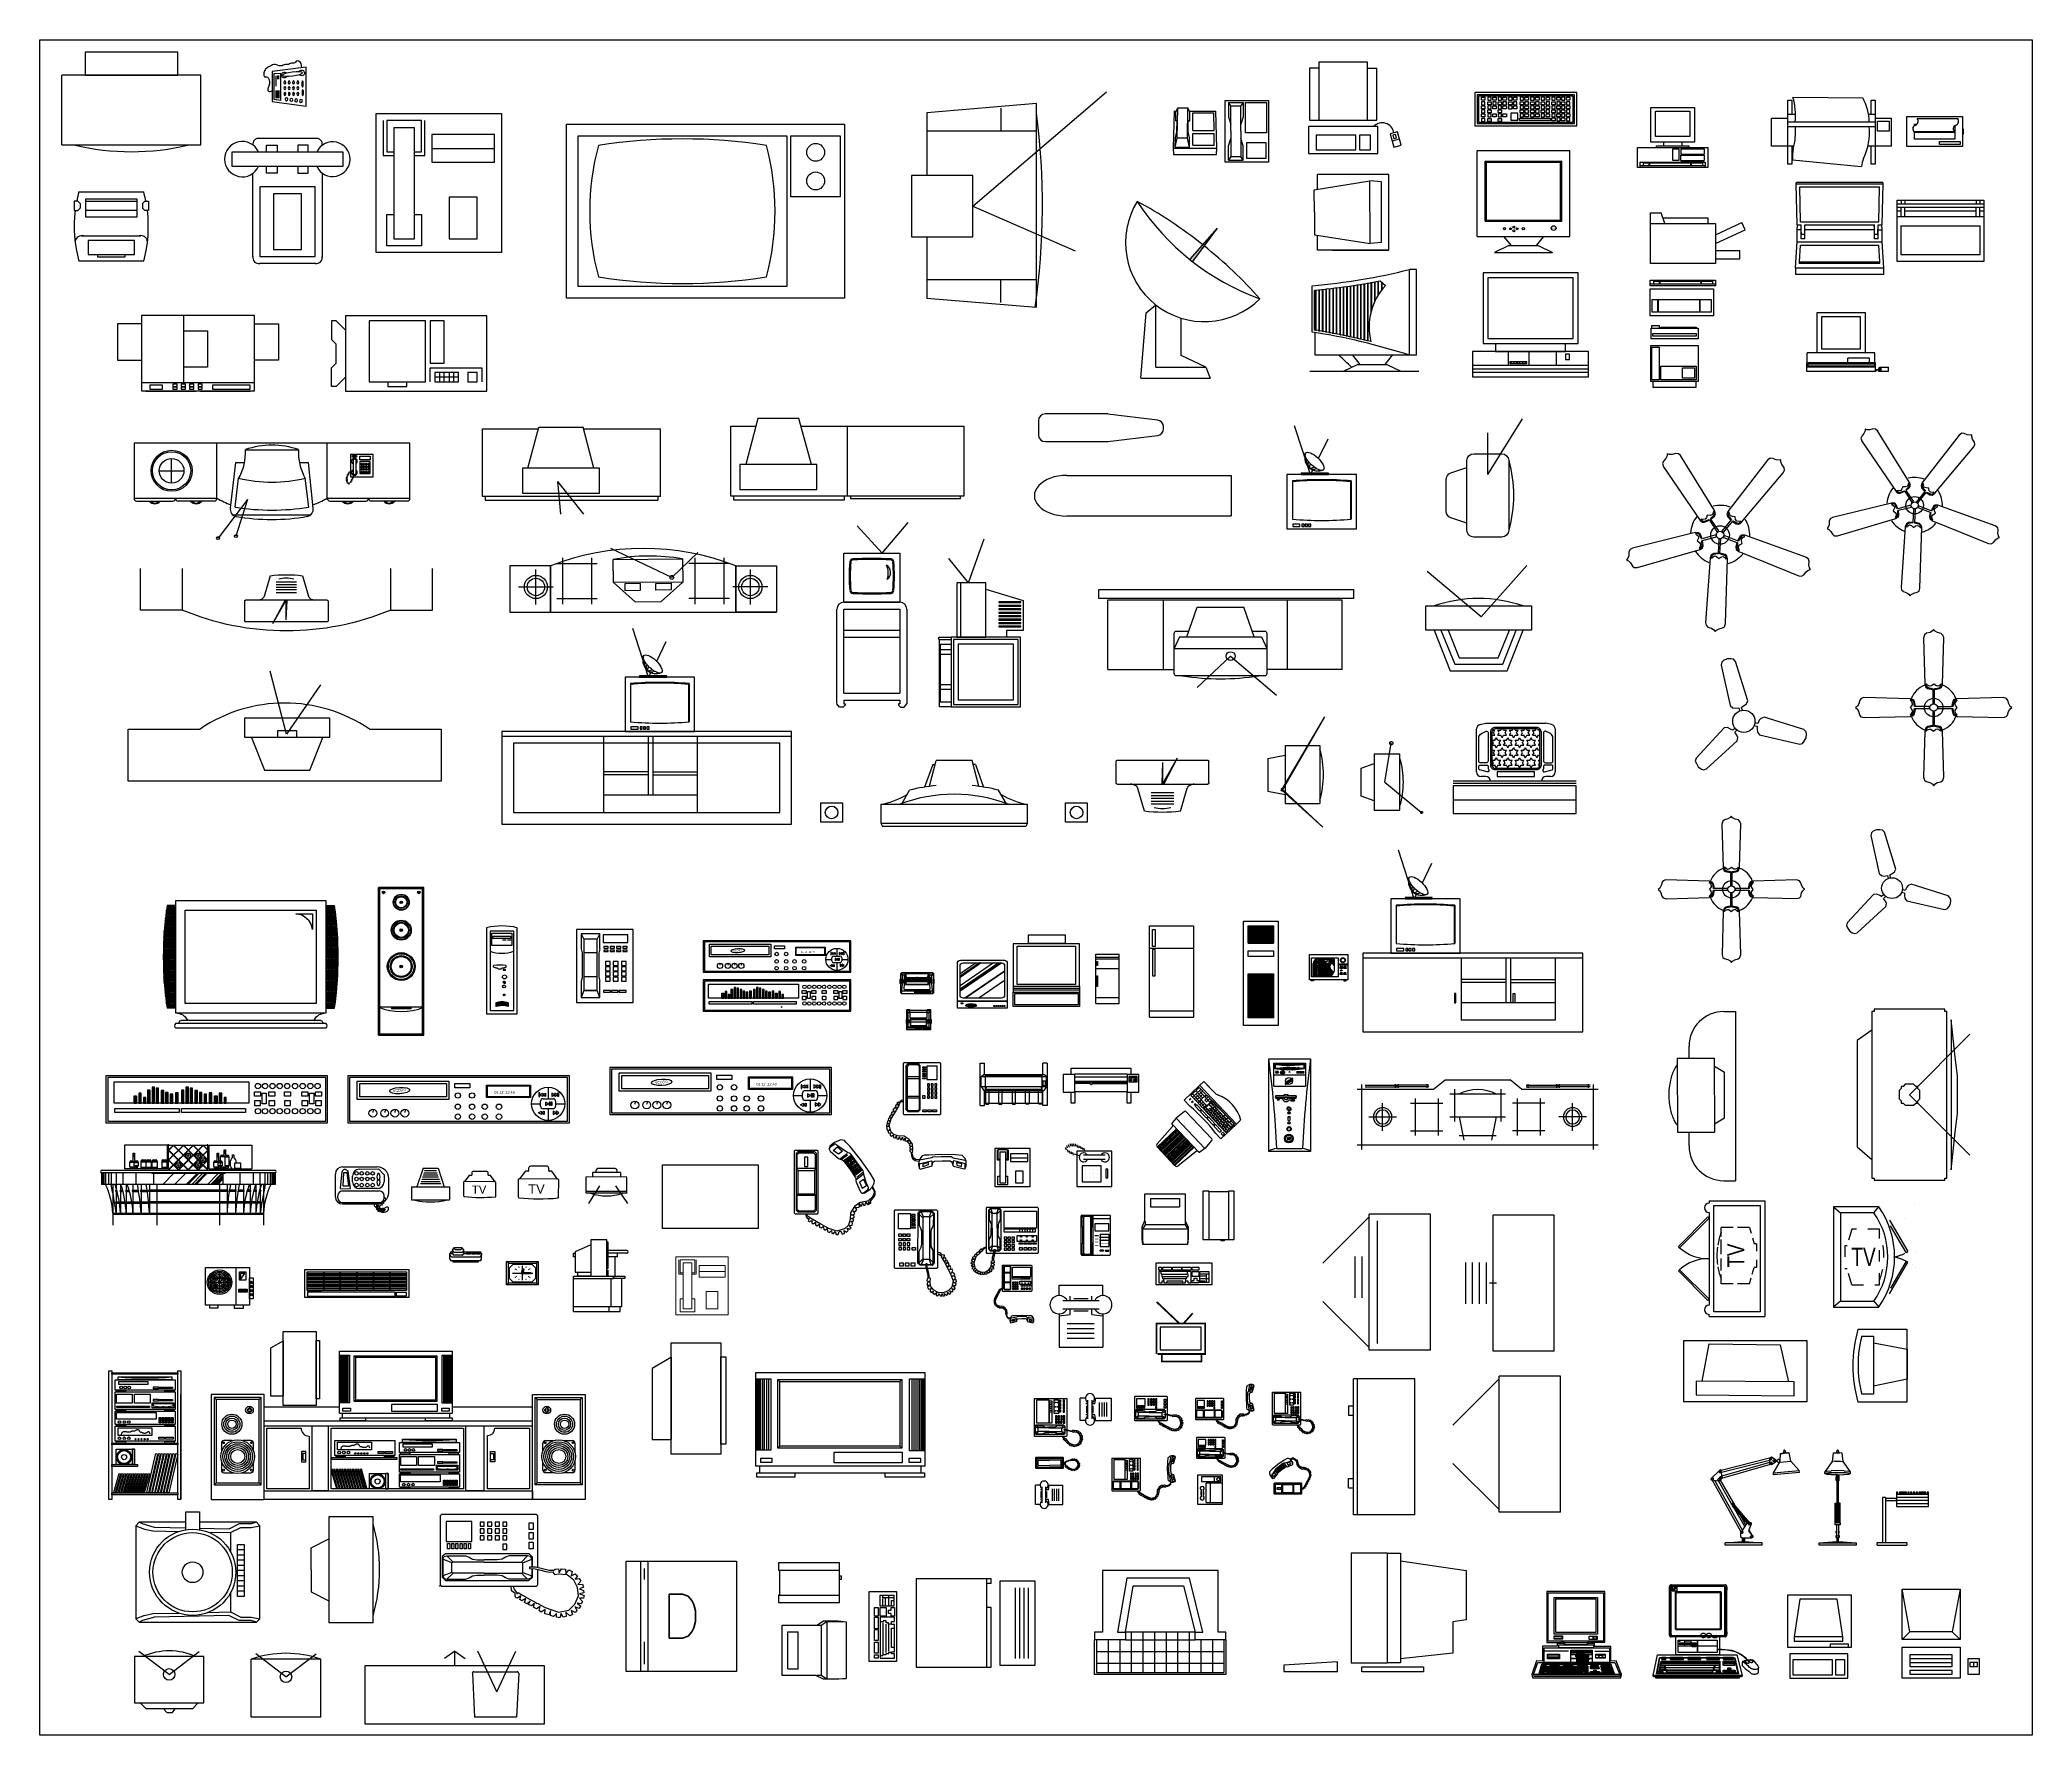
# Model space of a CAD drawing. Header units: millimetres. Extents: x 1474 to 2240, y 2278 to 2630.
# Drawn here: x 2222.58 to 2239.78, y 2601.84 to 2616.48 of the extents above; entities that cross this region are included whole.
import ezdxf
from ezdxf.enums import TextEntityAlignment as Align

# ---------------------------------------------------------------- set-up
doc = ezdxf.new("R2010")
doc.units = ezdxf.units.MM
for name, pattern in [('120', [200000, 100000, 100000]), ('CENTER', [50.8, 31.75, -6.35, 6.35, -6.35]), ('DASHDOT', [1, 0.5, -0.25, 0, -0.25]), ('HIDDEN2', [0.1875, 0.125, -0.0625])]:
    doc.linetypes.add(name, pattern=pattern)
for name, color, linetype in [('00', 1, 'Continuous'), ('2D', 7, 'Continuous'), ('3', 3, 'Continuous'), ('3DJORDAN', 30, 'Continuous'), ('4', 4, 'Continuous'), ('B-FURNITURE', 22, 'Continuous'), ('DIM1', 3, 'Continuous'), ('F', 251, 'Continuous'), ('FIRNTUR', 171, 'Continuous'), ('FL1-FURN', 7, 'Continuous'), ('FUR', 42, 'Continuous'), ('furn', 7, 'Continuous'), ('IFF-FLOORING', 136, 'Continuous'), ('IFF-FURN', 51, 'Continuous'), ('IFF-FURN-DETAIL', 250, 'Continuous'), ('JIAJU', 162, 'Continuous'), ('Layer3', 44, 'Continuous'), ('LAYER5', 23, 'Continuous'), ('LAYER6', 7, 'Continuous'), ('netmanh', 9, 'Continuous'), ('NETTHAY', 1, 'Continuous'), ('NOI THAT', 42, 'Continuous'), ('NOITHAT', 21, 'Continuous'), ('OBJ-2D', 7, 'Continuous'), ('RENDER', 252, 'Continuous'), ('TEFRIŞ', 11, 'Continuous'), ('THIET-BI', 21, 'Continuous'), ('VATDUNG', 9, 'Continuous'), ('VD', 23, 'Continuous'), ('XS', 1, 'Continuous'), ('XSX', 5, 'Continuous'), ('复线', 6, 'Continuous'), ('家', 40, 'Continuous'), ('家居', 4, 'Continuous'), ('尺寸', 5, 'Continuous'), ('立面主线', 1, 'Continuous'), ('辅助线', 1, 'Continuous'), ('门窗', 2, 'Continuous')]:
    doc.layers.add(name, color=color, linetype=linetype)
doc.styles.add('ATT', font='romans.shx')
doc.styles.add('CHINA', font='romans.shx', dxfattribs={"width": 0.8, "height": 150})
doc.styles.add('CHISEL2', font='arial.ttf', dxfattribs={"width": 0.75})
doc.styles.get("Standard").update_dxf_attribs({"font": 'arial.ttf'})

# ---------------------------------------------------------------- blocks, each defined once
blk = doc.blocks.new('TVI01')
at = {"linetype": 'Continuous'}
for p, q in [((-155, -10), (-213, -205)), ((155, -10), (214, -209))]:
    blk.add_line(p, q, dxfattribs=at)
for p, q in [((-98, -73), (99, -73)), ((-98, -98), (99, -98)), ((-98, -123), (99, -123)), ((-98, -146), (99, -146)), ((-400, -254), (-400, -441)), ((-392, -244), (392, -244)), ((-98, -173), (99, -173)), ((-4, -248), (4, -432)), ((4, -248), (11, -244)), ((4, -248), (131, -471)), ((4, -248), (4, -432)), ((11, -244), (131, -471)), ((400, -254), (400, -441)), ((-392, -452), (392, -452))]:
    blk.add_line(p, q)
for centre, radius, start, end in [((0, -1208), 1208, 82.6216, 97.3784), ((0, -325), 295, 75.75, 104.25), ((-390, -254), 10, 100.3542, 183.7314), ((-75, -1338), 1112, 99.1976, 100.3542), ((-261, -191), 50, 279.1976, 343.4574), ((261, -191), 50, 196.5426, 260.8024), ((75, -1338), 1112, 79.6458, 80.8024), ((390, -254), 10, 356.2686, 100.6983), ((-390, -442), 10, 176.2686, 259.6458), ((390, -442), 10, 280.3542, 3.7314)]:
    blk.add_arc(centre, radius, start, end, dxfattribs=at)
blk.add_arc((0, -248), 4, 0, 184.9692)
blk = doc.blocks.new('RECTANG')
for p, q in [((25.4, 25.4), (0, 25.4)), ((0, 25.4), (0, 0)), ((25.4, 0), (25.4, 25.4)), ((0, 0), (25.4, 0))]:
    blk.add_line(p, q)
blk = doc.blocks.new('A$C456E6A00')
at = {"layer": 'THIET-BI'}
for p, q in [((202, 2679), (371, 2679)), ((389, 2651), (427, 2639)), ((202, 2646), (371, 2646)), ((347, 2612), (353, 2592)), ((360, 2605), (367, 2585)), ((373, 2599), (380, 2579)), ((387, 2592), (393, 2572)), ((400, 2585), (407, 2565)), ((413, 2579), (420, 2559)), ((427, 2579), (433, 2559)), ((433, 2645), (440, 2625)), ((440, 2579), (447, 2559)), ((447, 2639), (453, 2619)), ((453, 2579), (460, 2559)), ((460, 2632), (467, 2612)), ((467, 2585), (473, 2565)), ((473, 2625), (480, 2605)), ((480, 2592), (487, 2572)), ((490, 2608), (496, 2588)), ((334, 303), (334, 602)), ((484, 453), (185, 453))]:
    blk.add_line(p, q, dxfattribs=at)
for points in [[(149, 2639), (149, 2687), (168, 2687), (168, 2639)], [(158, 2728), (158, 2853), (200, 2853), (200, 2728)], [(263, 2823), (263, 2839), (246, 2839), (246, 2823)], [(263, 2796), (263, 2813), (246, 2813), (246, 2796)], [(263, 2769), (263, 2786), (246, 2786), (246, 2769)], [(263, 2743), (263, 2760), (246, 2760), (246, 2743)], [(294, 2823), (294, 2839), (278, 2839), (278, 2823)], [(294, 2796), (294, 2813), (278, 2813), (278, 2796)], [(294, 2769), (294, 2786), (278, 2786), (278, 2769)], [(294, 2743), (294, 2760), (278, 2760), (278, 2743)], [(310, 2823), (310, 2839), (327, 2839), (327, 2823)], [(310, 2796), (310, 2813), (327, 2813), (327, 2796)], [(310, 2769), (310, 2786), (327, 2786), (327, 2769)], [(310, 2743), (310, 2760), (327, 2760), (327, 2743)], [(341, 2823), (341, 2839), (358, 2839), (358, 2823)], [(341, 2796), (341, 2813), (358, 2813), (358, 2796)], [(341, 2769), (341, 2786), (358, 2786), (358, 2769)], [(341, 2743), (341, 2760), (358, 2760), (358, 2743)]]:
    blk.add_lwpolyline(points, close=True, dxfattribs=at)
for radius in [248, 231, 149]:
    blk.add_circle((334, 453), radius, dxfattribs=at)
for centre, radius, start, end in [((217, 2663), 34.9, 28.4915, 331.5085), ((217, 2663), 21.8, 130.1786, 229.8214), ((356, 2663), 34.9, 208.4915, 151.5085), ((356, 2663), 21.8, 310.1786, 49.8214)]:
    blk.add_arc(centre, radius, start, end, dxfattribs=at)
at = {"layer": 'VD'}
for p, q in [((0, 3333), (0, 0)), ((667, 3333), (0, 3333)), ((667, 2333), (667, 3333)), ((700, 3300), (700, 2867)), ((700, 2367), (700, 2800)), ((667, 2333), (0, 2333)), ((79, 1344), (79, 1987)), ((235, 2102), (786, 2162)), ((235, 1998), (235, 2102)), ((773, 2110), (425, 2069)), ((868, 1194), (868, 2132)), ((234, 1230), (234, 1334)), ((785, 1164), (234, 1230)), ((773, 1221), (425, 1263)), ((680, 1369), (1147, 1015)), ((680, 1369), (1124, 1230)), ((667, 1000), (0, 1000)), ((667, 0), (667, 1000)), ((700, 967), (700, 533)), ((700, 33), (700, 467)), ((0, 0), (667, 0))]:
    blk.add_line(p, q, dxfattribs=at)
blk.add_lwpolyline([(425, 1263, 0.115149), (425, 2069, 5.542499)], format="xyb", dxfattribs=at)
for centre in [(1124, 1230), (1147, 1015)]:
    blk.add_circle(centre, 17.7, dxfattribs=at)
for centre, radius, start, end in [((667, 3300), 33.3, 0, 90), ((650, 3083), 83.3, 306.8699, 53.1301), ((675, 3083), 50.5, 299.238, 60.762), ((667, 2867), 33.3, 270, 0), ((667, 2800), 33.3, 0, 90), ((650, 2583), 83.3, 306.8699, 53.1301), ((675, 2583), 50.5, 299.238, 60.762), ((667, 2367), 33.3, 270, 0), ((-543, 1667), 1381, 20.8529, 28.8635), ((1019, 1666), 994, 161.1337, 198.8663), ((116, 2608), 622, 266.5816, 299.8681), ((-1971, 1666), 2780, 350.801, 9.199), ((803, 2081), 83.3, 10.1348, 101.4626), ((-1537, 1663), 2460, 349.8882, 10.1348), ((116, 724), 622, 60.1319, 93.4184), ((803, 1245), 83.3, 257.8913, 349.8882), ((-543, 1667), 1381, 331.1365, 338.8611), ((667, 967), 33.3, 0, 90), ((650, 750), 83.3, 306.8699, 53.1301), ((675, 750), 50.5, 299.238, 60.762), ((667, 533), 33.3, 270, 0), ((667, 467), 33.3, 0, 90), ((650, 250), 83.3, 306.8699, 53.1301), ((675, 250), 50.5, 299.238, 60.762), ((667, 33), 33.3, 270, 0)]:
    blk.add_arc(centre, radius, start, end, dxfattribs=at)
at = {"layer": 'THIET-BI', "rotation": 90}
for p, xscale, yscale, zscale in [((407, 2615), 10.76806574479997, 10.63524556776974, 10.76806574479997), ((366, 2728), 4.921250097926531, 5.741458447591867, 4.921250097926531)]:
    blk.add_blockref('RECTANG', p, dxfattribs=dict(at, xscale=xscale, yscale=yscale, zscale=zscale))
blk = doc.blocks.new('A$C4C711776')
at = {"layer": 'THIET-BI'}
for p, q in [((180, 2160), (180, 2520)), ((180, 2520), (540, 2520)), ((540, 2160), (180, 2160)), ((180, 360), (180, 0)), ((180, 360), (540, 360)), ((180, 0), (540, 0))]:
    blk.add_line(p, q, dxfattribs=at)
at = {"layer": 'THIET-BI', "extrusion": (0, 0, -1)}
blk.add_ellipse((2340, 1260), major_axis=(1655, 1655), ratio=1, start_param=3.5322, end_param=4.321782, dxfattribs=at)
at = {"layer": 'VD', "extrusion": (0, 0, -1), "xscale": 0.900000000001455, "yscale": 0.900000000001455, "zscale": -0.9, "rotation": 90}
blk.add_blockref('TVI01', (-485, 1261), dxfattribs=at)
blk = doc.blocks.new('A$C184C20DA')
for p, q in [((317, 367), (317, 17)), ((417, 367), (417, 17)), ((517, 367), (517, 17)), ((617, 367), (617, 17)), ((717, 367), (717, 17)), ((817, 367), (817, 17)), ((17, 300), (17, 17)), ((17, 200), (1117, 200)), ((117, 300), (117, 17)), ((217, 300), (217, 17)), ((267, 300), (867, 300)), ((917, 300), (917, 17)), ((1017, 300), (1017, 17)), ((1117, 300), (1117, 17)), ((17, 100), (1117, 100)), ((17, 17), (1117, 17))]:
    blk.add_line(p, q)
for points in [[(1133, 300), (1133, 367), (1067, 367), (1067, 900), (67, 900), (67, 367), (0, 367), (0, 300)], [(1133, 300), (867, 300), (867, 367), (267, 367), (267, 300), (0, 300)], [(1133, 300), (1133, 0), (0, 0), (0, 300)]]:
    blk.add_lwpolyline(points)
blk.add_lwpolyline([(935, 367), (819, 833), (277, 833), (199, 367), (267, 367), (333, 767), (767, 767), (867, 367)], close=True)
blk = doc.blocks.new('A$C407B2DE2')
at = {"layer": 'THIET-BI'}
for p, q in [((372, 814), (367, 796)), ((383, 822), (372, 814)), ((402, 827), (383, 822)), ((415, 835), (402, 827)), ((421, 843), (415, 835)), ((429, 833), (421, 843)), ((443, 826), (429, 833)), ((462, 821), (443, 826)), ((471, 813), (462, 821)), ((476, 798), (471, 813)), ((367, 796), (374, 547)), ((469, 548), (476, 798)), ((23, 462), (17, 443)), ((30, 471), (23, 462)), ((45, 476), (30, 471)), ((295, 469), (45, 476)), ((298, 464), (294, 461)), ((294, 461), (301, 455)), ((312, 463), (295, 469)), ((306, 460), (298, 464)), ((315, 452), (306, 460)), ((319, 454), (312, 463)), ((374, 547), (379, 531)), ((379, 531), (388, 524)), ((383, 549), (380, 547)), ((380, 547), (382, 537)), ((382, 537), (391, 530)), ((389, 543), (383, 549)), ((388, 524), (417, 519)), ((400, 536), (389, 543)), ((391, 530), (416, 524)), ((411, 539), (400, 536)), ((422, 548), (411, 539)), ((416, 524), (417, 521)), ((417, 519), (417, 444)), ((436, 538), (422, 548)), ((427, 524), (452, 529)), ((427, 522), (427, 524)), ((427, 521), (438, 521)), ((427, 444), (427, 521)), ((444, 537), (436, 538)), ((438, 521), (454, 524)), ((455, 542), (444, 537)), ((452, 529), (460, 537)), ((454, 524), (463, 531)), ((461, 549), (455, 542)), ((460, 537), (464, 545)), ((464, 545), (461, 549)), ((463, 531), (469, 548)), ((531, 464), (524, 456)), ((537, 461), (530, 452)), ((547, 469), (531, 464)), ((547, 463), (537, 461)), ((543, 454), (549, 461)), ((796, 476), (547, 469)), ((549, 461), (547, 463)), ((814, 471), (796, 476)), ((822, 460), (814, 471)), ((827, 441), (822, 460)), ((10, 429), (0, 421)), ((0, 421), (8, 415)), ((8, 415), (16, 402)), ((17, 443), (10, 429)), ((16, 402), (21, 383)), ((21, 383), (29, 372)), ((29, 372), (47, 367)), ((47, 367), (296, 374)), ((300, 389), (294, 383)), ((294, 383), (296, 380)), ((305, 436), (295, 422)), ((295, 422), (304, 411)), ((296, 380), (306, 382)), ((296, 374), (312, 379)), ((307, 400), (300, 389)), ((301, 455), (306, 444)), ((304, 411), (307, 400)), ((306, 444), (305, 436)), ((306, 382), (313, 391)), ((312, 379), (319, 388)), ((313, 391), (319, 416)), ((319, 427), (315, 452)), ((322, 438), (319, 454)), ((321, 427), (319, 427)), ((319, 416), (322, 417)), ((319, 388), (324, 417)), ((322, 427), (322, 438)), ((399, 427), (322, 427)), ((324, 417), (399, 417)), ((399, 417), (399, 427)), ((417, 444), (427, 444)), ((417, 399), (417, 322)), ((426, 399), (417, 399)), ((426, 324), (426, 399)), ((519, 426), (444, 426)), ((444, 426), (444, 417)), ((444, 417), (521, 417)), ((524, 456), (519, 426)), ((524, 427), (521, 426)), ((521, 417), (521, 406)), ((521, 406), (524, 390)), ((522, 417), (524, 417)), ((530, 452), (524, 427)), ((524, 417), (529, 391)), ((524, 390), (531, 380)), ((529, 391), (537, 383)), ((531, 380), (548, 374)), ((536, 443), (543, 454)), ((539, 432), (536, 443)), ((537, 399), (538, 407)), ((542, 388), (537, 399)), ((537, 383), (545, 379)), ((538, 407), (548, 421)), ((548, 421), (539, 432)), ((549, 382), (542, 388)), ((545, 379), (549, 382)), ((548, 374), (798, 368)), ((798, 368), (813, 373)), ((813, 373), (821, 381)), ((821, 381), (826, 401)), ((826, 401), (833, 414)), ((835, 428), (827, 441)), ((833, 414), (843, 422)), ((843, 422), (835, 428)), ((374, 295), (368, 45)), ((380, 312), (374, 295)), ((383, 306), (379, 298)), ((379, 298), (382, 294)), ((390, 319), (380, 312)), ((382, 294), (388, 301)), ((391, 315), (383, 306)), ((388, 301), (399, 306)), ((406, 322), (390, 319)), ((417, 319), (391, 315)), ((399, 306), (407, 305)), ((417, 322), (406, 322)), ((407, 305), (421, 295)), ((417, 321), (417, 319)), ((421, 295), (432, 304)), ((456, 319), (426, 324)), ((427, 319), (426, 322)), ((452, 313), (427, 319)), ((432, 304), (443, 307)), ((443, 307), (454, 300)), ((461, 306), (452, 313)), ((454, 300), (461, 294)), ((464, 312), (456, 319)), ((463, 296), (461, 306)), ((461, 294), (463, 296)), ((469, 296), (464, 312)), ((476, 47), (469, 296)), ((368, 45), (373, 30)), ((373, 30), (381, 23)), ((381, 23), (401, 17)), ((401, 17), (414, 10)), ((414, 10), (422, 0)), ((422, 0), (428, 8)), ((428, 8), (441, 16)), ((441, 16), (460, 21)), ((460, 21), (471, 29)), ((471, 29), (476, 47))]:
    blk.add_line(p, q, dxfattribs=at)
for radius in [50, 20]:
    blk.add_circle((422, 422), radius, dxfattribs=at)
for start, end in [(112.2712, 157.9647), (22.2712, 67.9647), (202.2712, 247.9647), (292.2712, 337.9647)]:
    blk.add_arc((422, 422), 130, start, end, dxfattribs=at)
blk = doc.blocks.new('A$C1C43440E')
at = {"layer": 'THIET-BI'}
for p, q in [((144, 581), (140, 564)), ((153, 589), (144, 581)), ((172, 598), (153, 589)), ((192, 598), (172, 598)), ((207, 596), (192, 598)), ((218, 585), (207, 596)), ((284, 372), (218, 585)), ((140, 564), (188, 346)), ((188, 346), (202, 334)), ((249, 338), (261, 344)), ((261, 344), (276, 356)), ((276, 356), (284, 372)), ((202, 334), (215, 331)), ((215, 331), (235, 334)), ((235, 334), (240, 317)), ((254, 320), (249, 338)), ((316, 239), (334, 234)), ((338, 249), (320, 254)), ((334, 234), (334, 222)), ((346, 268), (338, 249)), ((354, 278), (346, 268)), ((372, 284), (354, 278)), ((585, 217), (372, 284)), ((156, 226), (4, 62)), ((61, 5), (226, 156)), ((174, 228), (156, 226)), ((191, 220), (174, 228)), ((202, 213), (191, 220)), ((215, 226), (202, 213)), ((213, 202), (226, 216)), ((225, 187), (213, 202)), ((229, 174), (225, 187)), ((226, 156), (229, 174)), ((334, 222), (336, 203)), ((336, 203), (346, 188)), ((346, 188), (564, 139)), ((564, 139), (579, 142)), ((579, 142), (588, 154)), ((597, 205), (585, 217)), ((588, 154), (598, 172)), ((600, 193), (597, 205)), ((598, 172), (600, 193)), ((4, 62), (0, 47)), ((0, 47), (6, 33)), ((6, 33), (16, 16)), ((16, 16), (33, 4)), ((33, 4), (45, 0)), ((45, 0), (61, 5))]:
    blk.add_line(p, q, dxfattribs=at)
blk.add_circle((262, 262), 60, dxfattribs=at)
blk = doc.blocks.new('A$C6FD34F46')
at = {"layer": 'THIET-BI'}
for p, q in [((199, 919), (194, 907)), ((212, 934), (199, 919)), ((219, 949), (212, 934)), ((220, 959), (219, 949)), ((231, 956), (220, 959)), ((245, 956), (231, 956)), ((265, 962), (245, 956)), ((279, 959), (265, 962)), ((290, 950), (279, 959)), ((475, 653), (290, 950)), ((761, 925), (546, 648)), ((775, 936), (761, 925)), ((788, 935), (775, 936)), ((806, 927), (788, 935)), ((822, 925), (806, 927)), ((833, 927), (822, 925)), ((833, 915), (833, 927)), ((194, 907), (199, 890)), ((199, 890), (397, 600)), ((621, 590), (845, 857)), ((837, 902), (833, 915)), ((849, 885), (837, 902)), ((845, 857), (851, 871)), ((851, 871), (849, 885)), ((397, 600), (409, 591)), ((403, 607), (402, 604)), ((402, 604), (409, 596)), ((412, 605), (403, 607)), ((409, 596), (420, 596)), ((409, 591), (421, 590)), ((424, 607), (412, 605)), ((420, 596), (445, 605)), ((421, 590), (447, 602)), ((430, 615), (424, 607)), ((435, 628), (430, 615)), ((451, 627), (435, 628)), ((445, 605), (446, 603)), ((447, 602), (488, 537)), ((461, 630), (451, 627)), ((453, 610), (470, 627)), ((455, 609), (453, 610)), ((455, 607), (474, 623)), ((497, 544), (455, 607)), ((467, 641), (461, 630)), ((468, 650), (467, 641)), ((471, 649), (468, 650)), ((470, 627), (475, 639)), ((475, 639), (471, 649)), ((474, 623), (480, 635)), ((480, 635), (475, 653)), ((563, 601), (514, 541)), ((523, 535), (571, 595)), ((546, 648), (541, 633)), ((541, 633), (544, 622)), ((544, 622), (563, 601)), ((551, 645), (546, 635)), ((546, 635), (549, 624)), ((549, 624), (565, 604)), ((554, 644), (551, 645)), ((555, 635), (554, 644)), ((561, 624), (555, 635)), ((570, 621), (561, 624)), ((565, 604), (564, 602)), ((585, 620), (570, 621)), ((571, 595), (591, 582)), ((572, 596), (573, 597)), ((573, 597), (595, 586)), ((588, 604), (585, 620)), ((595, 596), (588, 604)), ((591, 582), (605, 580)), ((606, 594), (595, 596)), ((595, 586), (607, 585)), ((605, 580), (621, 590)), ((615, 596), (606, 594)), ((607, 585), (615, 592)), ((615, 592), (615, 596)), ((370, 534), (31, 450)), ((389, 534), (370, 534)), ((373, 530), (371, 527)), ((371, 527), (379, 522)), ((384, 530), (373, 530)), ((379, 522), (387, 514)), ((388, 504), (381, 489)), ((381, 489), (392, 480)), ((393, 522), (384, 530)), ((387, 514), (388, 504)), ((398, 524), (389, 534)), ((392, 480), (398, 472)), ((397, 460), (392, 452)), ((404, 501), (393, 522)), ((398, 472), (397, 460)), ((407, 501), (398, 524)), ((403, 454), (407, 465)), ((406, 501), (404, 501)), ((481, 522), (407, 501)), ((407, 491), (409, 491)), ((407, 465), (407, 491)), ((409, 452), (413, 464)), ((410, 492), (484, 511)), ((413, 464), (410, 492)), ((484, 511), (481, 522)), ((488, 537), (497, 544)), ((497, 499), (493, 423)), ((508, 499), (497, 499)), ((504, 423), (508, 499)), ((514, 541), (523, 535)), ((526, 518), (523, 508)), ((523, 508), (594, 481)), ((598, 490), (526, 518)), ((594, 481), (589, 457)), ((597, 479), (594, 456)), ((596, 480), (597, 479)), ((612, 515), (598, 490)), ((601, 489), (599, 490)), ((616, 510), (601, 489)), ((603, 459), (609, 467)), ((609, 467), (623, 475)), ((622, 521), (612, 515)), ((626, 517), (616, 510)), ((619, 499), (628, 508)), ((619, 489), (619, 499)), ((623, 475), (619, 489)), ((637, 521), (622, 521)), ((636, 515), (626, 517)), ((628, 508), (636, 512)), ((636, 512), (636, 515)), ((968, 402), (637, 521)), ((7, 396), (0, 386)), ((0, 386), (10, 382)), ((11, 409), (7, 396)), ((10, 382), (22, 371)), ((18, 443), (11, 430)), ((11, 430), (11, 409)), ((31, 450), (18, 443)), ((22, 371), (31, 354)), ((31, 354), (41, 345)), ((41, 345), (59, 345)), ((59, 345), (396, 444)), ((392, 452), (394, 449)), ((394, 449), (403, 454)), ((396, 444), (409, 452)), ((450, 397), (426, 49)), ((457, 415), (450, 397)), ((459, 410), (456, 399)), ((456, 399), (458, 396)), ((469, 421), (457, 415)), ((458, 396), (465, 403)), ((469, 416), (459, 410)), ((465, 403), (475, 408)), ((493, 423), (469, 421)), ((493, 420), (469, 416)), ((475, 408), (485, 405)), ((485, 405), (497, 394)), ((493, 422), (493, 420)), ((497, 394), (509, 402)), ((503, 419), (504, 421)), ((528, 412), (503, 419)), ((531, 417), (504, 423)), ((509, 402), (519, 405)), ((519, 405), (530, 400)), ((537, 405), (528, 412)), ((530, 400), (536, 393)), ((540, 409), (531, 417)), ((534, 44), (545, 395)), ((536, 393), (539, 394)), ((539, 394), (537, 405)), ((545, 395), (540, 409)), ((589, 457), (591, 444)), ((591, 444), (606, 432)), ((594, 456), (597, 444)), ((597, 444), (606, 438)), ((605, 447), (603, 459)), ((609, 439), (605, 447)), ((606, 438), (609, 439)), ((606, 432), (929, 301)), ((982, 392), (968, 402)), ((985, 379), (982, 392)), ((983, 360), (985, 379)), ((986, 344), (983, 360)), ((929, 301), (944, 300)), ((944, 300), (957, 306)), ((957, 306), (969, 323)), ((969, 323), (980, 331)), ((980, 331), (992, 335)), ((992, 335), (986, 344)), ((426, 49), (429, 35)), ((429, 35), (439, 24)), ((439, 24), (459, 18)), ((459, 18), (470, 10)), ((470, 10), (477, 0)), ((477, 0), (484, 8)), ((484, 8), (499, 16)), ((499, 16), (518, 20)), ((518, 20), (529, 27)), ((529, 27), (534, 44))]:
    blk.add_line(p, q, dxfattribs=at)
for radius in [50, 20]:
    blk.add_circle((504, 521), radius, dxfattribs=at)
for start, end in [(141.8249, 175.765), (69.8249, 103.765), (357.8249, 31.765), (213.8249, 247.765), (285.8249, 319.765)]:
    blk.add_arc((504, 521), 160, start, end, dxfattribs=at)
blk = doc.blocks.new('TU-TVngang')
for p, q in [((-450, 1070), (-315, 1450)), ((-450, 1070), (-619, 1281)), ((-520, 1070), (-520, 600)), ((-300, 1014), (23, 917)), ((23, 917), (23, 659)), ((-700, 600), (-600, 600)), ((-700, 0), (-700, 580)), ((-700, 580), (-600, 580)), ((-700, 540), (-600, 540)), ((-690, 40), (-690, 540)), ((-121, 600), (-300, 600)), ((-121, 659), (-121, 600)), ((23, 659), (-121, 659)), ((-600, 490), (-690, 490)), ((-600, 450), (-690, 450)), ((-600, 190), (-690, 190)), ((-600, 40), (-700, 40)), ((-600, 0), (-700, 0)), ((-600, 150), (-690, 150))]:
    blk.add_line(p, q)
for points in [[(-550, 1070), (-550, 600), (-300, 600), (-300, 1070)], [(-187, 899), (3, 899), (3, 905), (-187, 905)], [(-187, 869), (3, 869), (3, 875), (-187, 875)], [(-187, 839), (3, 839), (3, 845), (-187, 845)], [(-187, 809), (3, 809), (3, 815), (-187, 815)], [(-187, 779), (3, 779), (3, 785), (-187, 785)], [(-187, 749), (3, 749), (3, 755), (-187, 755)], [(-187, 719), (3, 719), (3, 725), (-187, 725)], [(-187, 689), (3, 689), (3, 695), (-187, 695)], [(-600, 0), (0, 0), (0, 600), (-600, 600)], [(-580, 20), (-20, 20), (-20, 580), (-580, 580)], [(-540, 60), (-60, 60), (-60, 540), (-540, 540)]]:
    blk.add_lwpolyline(points, close=True)
blk.add_arc((-700, 590), 10, 90, 270)
blk = doc.blocks.new('A$C0D32569B')
at = {"layer": 'VATDUNG'}
for p, q in [((0, 700), (2600, 700)), ((50, 750), (50, 50)), ((1100, 400), (1150, 650)), ((1500, 400), (1450, 650)), ((2550, 750), (2550, 50)), ((275, 550), (275, 250)), ((575, 550), (925, 550)), ((625, 200), (625, 600)), ((875, 200), (875, 600)), ((1050, 100), (1050, 450)), ((1100, 600), (1500, 600)), ((1550, 100), (1550, 450)), ((2025, 550), (1675, 550)), ((1725, 200), (1725, 600)), ((1975, 200), (1975, 600)), ((2325, 550), (2325, 250)), ((125, 400), (425, 400)), ((575, 250), (925, 250)), ((1000, 400), (1600, 400)), ((2025, 250), (1675, 250)), ((2475, 400), (2175, 400)), ((0, 100), (825, 100)), ((85, 75), (435, 75)), ((85, 55), (435, 55)), ((415, 85), (415, 45)), ((775, 75), (425, 75)), ((775, 55), (425, 55)), ((445, 85), (445, 45)), ((755, 85), (755, 45)), ((825, 100), (950, 0)), ((1000, 150), (1600, 150)), ((1775, 100), (1650, 0)), ((1775, 100), (2600, 100)), ((1825, 75), (2175, 75)), ((1825, 55), (2175, 55)), ((1845, 85), (1845, 45)), ((2155, 85), (2155, 45)), ((2515, 75), (2165, 75)), ((2515, 55), (2165, 55)), ((2185, 85), (2185, 45)), ((2495, 85), (2495, 45)), ((950, 0), (1650, 0))]:
    blk.add_line(p, q, dxfattribs=at)
for centre, radius in [((275, 400), 100), ((275, 400), 75), ((2325, 400), 100), ((2325, 400), 75)]:
    blk.add_circle(centre, radius, dxfattribs=at)
blk.add_arc((1300, 525), 425, 241.9275, 298.0725, dxfattribs=at)
blk = doc.blocks.new('A$C7CA2123A')
for p, q in [((13.13, 22.5, 0.1), (5.63, 22.5, 0.1)), ((3.75, 20.62, 0.1), (3.75, 1.87, 0.1)), ((15, 1.87, 0.1), (15, 20.62, 0.1)), ((19.34, 17.3, 0.1), (15, 18.75, 0.1)), ((20.62, 6.98, 0.1), (20.62, 15.52, 0.1)), ((15, 3.75, 0.1), (19.34, 5.2, 0.1)), ((5.63, 0, 0.1), (13.13, 0, 0.1))]:
    blk.add_line(p, q)
at = {"elevation": 0.1}
for points in [[(9.38, 16.87), (0, 31.87)], [(9.38, 16.87), (9.38, 28.12)]]:
    blk.add_lwpolyline(points, dxfattribs=at)
for centre, radius, start, end in [((5.63, 20.62, 0.1), 1.88, 90, 180), ((13.13, 20.62, 0.1), 1.88, 0, 90), ((36.89, 11.25, 0.1), 34.44, 164.2044, 195.7956), ((18.75, 15.52, 0.1), 1.88, 0, 71.5651), ((18.75, 6.98, 0.1), 1.87, 288.4349, 0), ((5.63, 1.87, 0.1), 1.88, 180, 270), ((13.13, 1.87, 0.1), 1.88, 270, 0)]:
    blk.add_arc(centre, radius, start, end)
blk = doc.blocks.new('A$C180505DC')
at = {"layer": 'VATDUNG', "xscale": 32, "yscale": 32, "zscale": 32}
blk.add_blockref('A$C7CA2123A', (0, 0), dxfattribs=at)
blk = doc.blocks.new('A$C7CCD7F0F')
at = {"layer": 'VATDUNG'}
for p, q in [((156, 361), (51, 684)), ((210, 466), (273, 598)), ((461, 361), (0, 361)), ((0, 361), (0, 0)), ((36, 318), (36, 64)), ((156, 361), (171, 390)), ((421, 313), (426, 318)), ((421, 313), (421, 64)), ((426, 318), (426, 64)), ((461, 0), (461, 361)), ((0, 0), (461, 0))]:
    blk.add_line(p, q, dxfattribs=at)
for points in [[(95, 361), (276, 361), (276, 370), (95, 370)], [(38, 15), (86, 15), (86, 30), (38, 30)], [(99, 15), (114, 15), (114, 30), (99, 30)], [(121, 15), (136, 15), (136, 30), (121, 30)], [(144, 15), (159, 15), (159, 30), (144, 30)]]:
    blk.add_lwpolyline(points, close=True, dxfattribs=at)
for centre, radius, start, end in [((206, 472), 88.3, 164.218, 293.6653), ((199, 456), 72.8, 170.092, 227.2398), ((185, 433), 46.3, 161.1396, 220.4767), ((190, 409), 40.4, 146.7758, 188.6484), ((152, 443), 40.4, 267.8554, 309.728), ((197, 458), 72.8, 229.264, 286.4118), ((176, 441), 46.3, 236.0271, 295.3642), ((231, -1889), 2215, 84.9447, 95.0553), ((231, -1889), 2210, 85.0633, 95.0553), ((231, 2270), 2215, 264.9447, 275.0553)]:
    blk.add_arc(centre, radius, start, end, dxfattribs=at)
blk.add_ellipse((183, 448), major_axis=(-59.2, 55.8), ratio=0.381101, dxfattribs=at)
blk = doc.blocks.new('A$C7EF432F6')
at = {"layer": 'VATDUNG'}
blk.add_blockref('A$C7CCD7F0F', (0, 0), dxfattribs=at)
blk = doc.blocks.new('A$C08E07B4C')
at = {"layer": 'VATDUNG', "ltscale": 50, "xscale": 1.3, "yscale": 1.3, "zscale": 1.3}
blk.add_blockref('A$C7EF432F6', (0, 0), dxfattribs=at)
blk = doc.blocks.new('A$C07415FD5')
at = {"layer": 'NOI THAT'}
for p, q in [((0, 737), (483, 737)), ((0, 153), (0, 737)), ((871, 737), (1537, 737)), ((1537, 153), (1537, 737)), ((1537, 153), (0, 153)), ((24, 149), (24, 122)), ((24, 122), (1512, 122)), ((1512, 149), (1512, 122))]:
    blk.add_line(p, q, dxfattribs=at)
at = {"layer": 'VD'}
for p, q in [((392, 397), (487, 750)), ((487, 750), (868, 750)), ((962, 397), (868, 750)), ((344, 398), (344, 181)), ((1011, 398), (344, 398)), ((1011, 181), (1011, 398)), ((344, 181), (1011, 181)), ((648, 283), (672, 0)), ((648, 283), (872, 0))]:
    blk.add_line(p, q, dxfattribs=at)
blk = doc.blocks.new('A$C52B25CFE')
at = {"layer": 'VD', "linetype": 'Continuous'}
h = blk.add_hatch(dxfattribs=at)
h.set_pattern_fill('STARS', color=256, scale=200, style=0)
h.set_pattern_definition([(0, (-9931.652, -6305.175), (0, 43.30127), [25, -25]), (60, (-9931.652, -6305.175), (-37.5, 21.65064), [25, -25]), (120, (-9919.152, -6283.525), (-37.5, -21.65064), [25, -25])])
h.paths.add_polyline_path([(720, 392, 0.414214), (748, 420), (748, 704, 0.414214), (720, 732), (360, 732, 0.414214), (332, 704), (332, 420, 0.414214), (360, 392)])
at = {"layer": 'NOI THAT'}
for p, q in [((1060, 280), (0, 280)), ((1060, 260), (0, 260)), ((0, 120), (1060, 120))]:
    blk.add_line(p, q, dxfattribs=at)
blk.add_lwpolyline([(0, 240), (0, 0), (1060, 0), (1060, 240)], close=True, dxfattribs=at)
at = {"layer": 'VD'}
for p, q in [((200, 360), (200, 731)), ((232, 770), (280, 780)), ((280, 780), (800, 780)), ((848, 770), (800, 780)), ((880, 731), (880, 360)), ((280, 320), (240, 320)), ((320, 280), (320, 280)), ((760, 280), (760, 280)), ((840, 320), (800, 320))]:
    blk.add_line(p, q, dxfattribs=at)
for points in [[(300, 701), (300, 452, -0.414214), (288, 440), (232, 440, -0.414214), (220, 452), (220, 655, -0.284079), (242, 691), (283, 711, -0.557537)], [(320, 704), (320, 420, 0.414214), (360, 380), (720, 380, 0.414214), (760, 420), (760, 704, 0.414214), (720, 744), (360, 744, 0.414214)], [(332, 704), (332, 420, 0.414214), (360, 392), (720, 392, 0.414214), (748, 420), (748, 704, 0.414214), (720, 732), (360, 732, 0.414214)], [(780, 701), (780, 452, 0.414214), (792, 440), (848, 440, 0.414214), (860, 452), (860, 655, 0.284079), (838, 691), (797, 711, 0.557537)], [(300, 411), (300, 387, -0.834794), (292, 360), (228, 379, -0.414214), (220, 387), (220, 411, -0.414214), (228, 419), (292, 419, -0.414214)], [(780, 411), (780, 387, 0.834794), (788, 360), (852, 379, 0.414214), (860, 387), (860, 411, 0.414214), (852, 419), (788, 419, 0.414214)]]:
    blk.add_lwpolyline(points, format="xyb", close=True, dxfattribs=at)
blk.add_lwpolyline([(380, 360), (380, 320), (700, 320), (700, 360)], close=True, dxfattribs=at)
for centre, start, end in [((240, 731), 101.3099, 180), ((840, 731), 0, 78.6901), ((240, 360), 180, 270), ((840, 360), 270, 0), ((280, 280), 0, 90), ((800, 280), 90, 180)]:
    blk.add_arc(centre, 40, start, end, dxfattribs=at)
blk = doc.blocks.new('A$C4B5338D6')
at = {"layer": 'FL1-FURN'}
blk.add_line((24, 28), (24, 0), dxfattribs=at)
at = {"layer": 'THIET-BI'}
for p, q in [((0, 636), (218, 636)), ((0, 31), (0, 636)), ((605, 636), (2011, 636)), ((1006, 35), (1006, 639)), ((2011, 636), (2011, 31)), ((2011, 31), (0, 31)), ((24, 0), (981, 0)), ((981, 0), (981, 31)), ((1033, 31), (1033, 10)), ((1033, 10), (1983, 10)), ((1983, 10), (1983, 31))]:
    blk.add_line(p, q, dxfattribs=at)
at = {"layer": 'VD'}
for p, q in [((234, 701), (128, 304)), ((588, 701), (234, 701)), ((695, 304), (588, 701)), ((743, 306), (76, 306)), ((76, 306), (76, 88)), ((743, 88), (743, 306)), ((76, 88), (743, 88))]:
    blk.add_line(p, q, dxfattribs=at)
blk = doc.blocks.new('12ELMP04')
at = {"color": 0, "linetype": 'ByBlock'}
for p, q in [((-1.5, 22.54), (-3.5, 19.8)), ((-1.25, 24.78), (-1.5, 22.54)), ((-1.5, 22.54), (-1.3, 22.6)), ((-0.75, 22.65), (-1.3, 22.6)), ((-1.08, 24.84), (-1.25, 24.78)), ((-0.33, 24.92), (-1.08, 24.84)), ((-1.08, 24.84), (-0.63, 24.87)), ((-0.75, 22.65), (0, 22.67)), ((-0.63, 24.87), (-0.19, 24.93)), ((-0.33, 25.04), (-0.38, 25.03)), ((-0.38, 25.03), (-0.38, 24.92)), ((0, 25.06), (-0.33, 25.04)), ((-0.25, 25.05), (-0.13, 25.65)), ((-0.19, 24.93), (0, 24.94)), ((-0.13, 25.65), (-0.11, 25.66)), ((-0.06, 25.66), (-0.11, 25.66)), ((-0.06, 25.66), (0.06, 25.66)), ((0.32, 25.04), (0, 25.06)), ((0, 24.94), (0.19, 24.93)), ((0, 22.67), (0.75, 22.65)), ((0.06, 25.66), (0.11, 25.66)), ((0.11, 25.66), (0.13, 25.65)), ((0.13, 25.65), (0.25, 25.05)), ((0.19, 24.93), (0.62, 24.87)), ((0.32, 24.92), (0.19, 24.93)), ((0.32, 25.04), (0.37, 25.03)), ((1.08, 24.84), (0.32, 24.92)), ((0.37, 25.03), (0.37, 24.92)), ((1.08, 24.84), (0.62, 24.87)), ((0.75, 22.65), (1.3, 22.6)), ((1.25, 24.78), (1.08, 24.84)), ((1.5, 22.54), (1.25, 24.78)), ((1.3, 22.6), (1.5, 22.54)), ((3.5, 19.8), (1.5, 22.54)), ((-3.5, 19.8), (-3.03, 19.95)), ((-3.5, 19.3), (-3.5, 19.8)), ((-3.03, 19.45), (-3.5, 19.3)), ((-3.5, 19.3), (-3.38, 19.3)), ((-3.5, 19.3), (-3.03, 19.15)), ((-2.92, 19.45), (-3.38, 19.3)), ((-3.38, 19.3), (-2.92, 19.15)), ((-3.03, 19.95), (-1.75, 20.06)), ((-1.75, 19.56), (-3.03, 19.45)), ((-3.03, 19.45), (-2.92, 19.45)), ((-2.92, 19.15), (-3.03, 19.15)), ((-3.03, 19.15), (-1.75, 19.04)), ((-2.92, 19.45), (-1.69, 19.56)), ((-1.69, 19.05), (-2.92, 19.15)), ((-1.69, 19.54), (-1.76, 19.55)), ((0, 20.11), (-1.75, 20.06)), ((-1.75, 19.56), (0, 19.61)), ((-1.75, 19.56), (-1.69, 19.56)), ((-1.75, 19.04), (-1.69, 19.05)), ((0, 18.99), (-1.75, 19.04)), ((-1.69, 19.56), (0, 19.59)), ((-0.37, 19.51), (-1.69, 19.54)), ((-1.69, 19.05), (0, 19.01)), ((-0.5, 19.55), (-0.54, 19.58)), ((-0.43, 19.57), (-0.5, 19.55)), ((0, 19.42), (-0.5, 19.55)), ((-0.5, 19.55), (-0.43, 19.53)), ((-0.43, 19.57), (-0.45, 19.58)), ((-0.43, 19.57), (-0.25, 19.59)), ((-0.38, 17.45), (-0.38, 18.5)), ((-0.25, 18.5), (-0.38, 18.5)), ((-0.38, 18.01), (-0.38, 18)), ((-0.38, 17.46), (-0.38, 17.45)), ((-0.38, 17.45), (-0.25, 17.45)), ((-0.31, 19), (-0.31, 18.5)), ((-0.31, 17.45), (-0.31, 17.34)), ((-0.26, 19.59), (-0.25, 19.59)), ((-0.25, 19), (-0.25, 6)), ((-0.25, 18.49), (-0.25, 18.5)), ((0.25, 18.01), (-0.25, 18.01)), ((0.25, 17.94), (-0.25, 17.94)), ((-0.25, 17.94), (-0.25, 17.94)), ((-0.25, 17.87), (0.25, 17.87)), ((0.25, 17.82), (-0.25, 17.82)), ((1.75, 20.06), (0, 20.11)), ((0, 19.61), (1.75, 19.56)), ((0, 19.59), (1.69, 19.56)), ((0.5, 19.55), (0, 19.42)), ((0.43, 19.53), (0, 19.42)), ((0, 19.01), (1.69, 19.05)), ((0, 18.99), (1.75, 19.04)), ((0.25, 19.59), (0.25, 19.59)), ((0.25, 19.59), (0.43, 19.57)), ((0.25, 6), (0.25, 19)), ((0.25, 18.49), (0.25, 18.5)), ((0.25, 18.5), (0.37, 18.5)), ((0.25, 17.45), (0.25, 17.46)), ((0.37, 17.45), (0.25, 17.45)), ((0.31, 19), (0.31, 18.5)), ((0.31, 17.45), (0.31, 17.34)), ((1.69, 19.54), (0.36, 19.51)), ((0.37, 17.45), (0.37, 18.5)), ((0.37, 18), (0.37, 18.01)), ((0.37, 17.94), (0.37, 17.94)), ((0.43, 19.57), (0.44, 19.58)), ((0.43, 19.57), (0.5, 19.55)), ((0.5, 19.55), (0.53, 19.58)), ((1.69, 19.56), (1.68, 19.56)), ((1.68, 19.56), (1.69, 19.54)), ((1.69, 19.56), (1.75, 19.56)), ((2.92, 19.45), (1.69, 19.56)), ((1.69, 19.54), (1.75, 19.55)), ((1.69, 19.05), (2.92, 19.15)), ((1.69, 19.05), (1.75, 19.04)), ((1.75, 20.06), (3.03, 19.95)), ((1.75, 19.56), (3.03, 19.45)), ((1.75, 19.04), (3.03, 19.15)), ((2.92, 19.45), (3.03, 19.45)), ((3.38, 19.3), (2.92, 19.45)), ((3.38, 19.3), (2.92, 19.15)), ((2.92, 19.15), (3.03, 19.15)), ((3.03, 19.95), (3.5, 19.8)), ((3.03, 19.45), (3.5, 19.3)), ((3.03, 19.15), (3.5, 19.3)), ((3.5, 19.3), (3.38, 19.3)), ((3.5, 19.3), (3.5, 19.8)), ((-0.5, 11.04), (-0.72, 10.96)), ((-0.72, 10.96), (-0.72, 5.86)), ((-0.69, 10.97), (-0.69, 11.37)), ((-0.69, 11.37), (-0.25, 11.37)), ((-0.29, 10.96), (-0.5, 11.04)), ((-0.5, 6), (-0.5, 11.04)), ((-0.29, 6), (-0.29, 10.96)), ((-0.29, 10.88), (-0.29, 10.87)), ((-0.29, 10.87), (-0.25, 10.87)), ((-0.25, 11.37), (-0.25, 11.36)), ((0.68, 11.37), (0.25, 11.37)), ((0.25, 11.37), (0.25, 11.36)), ((0.25, 10.87), (0.28, 10.87)), ((0.5, 11.04), (0.28, 10.96)), ((0.28, 10.96), (0.28, 6)), ((0.28, 10.87), (0.28, 10.88)), ((0.72, 10.96), (0.5, 11.04)), ((0.5, 11.04), (0.5, 6)), ((0.68, 10.97), (0.68, 11.37)), ((0.72, 5.86), (0.72, 10.96)), ((-0.72, 6.02), (-0.5, 6.1)), ((-0.72, 6.02), (-0.66, 6)), ((-0.69, 5.87), (-0.72, 5.86)), ((-0.72, 5.86), (-0.69, 5.85)), ((-0.69, 5.5), (-0.69, 6)), ((0.68, 6), (-0.69, 6)), ((-0.69, 5.5), (-0.69, 5.51)), ((0.68, 5.5), (-0.69, 5.5)), ((-0.5, 6.1), (-0.29, 6.02)), ((-0.29, 6.02), (-0.34, 6)), ((-0.31, 6.25), (-0.31, 6)), ((-0.31, 5.5), (-0.31, 3.75)), ((-0.25, 2.19), (-0.25, 5.5)), ((0.25, 5.5), (0.25, 2.19)), ((0.28, 6.02), (0.5, 6.1)), ((0.28, 6.02), (0.34, 6)), ((0.31, 6), (0.31, 6.25)), ((0.31, 3.75), (0.31, 5.5)), ((0.5, 6.1), (0.72, 6.02)), ((0.72, 6.02), (0.66, 6)), ((0.68, 6), (0.68, 5.5)), ((0.68, 5.99), (0.68, 6)), ((0.68, 5.87), (0.72, 5.86)), ((0.68, 5.85), (0.72, 5.86)), ((-5, 0.62), (-0.25, 1)), ((-5, 0), (-5, 0.62)), ((-5, 0.62), (5, 0.62)), ((5, 0), (-5, 0)), ((-0.38, 3.25), (-0.38, 3.75)), ((-0.38, 3.75), (-0.25, 3.75)), ((-0.25, 3.25), (-0.38, 3.25)), ((-0.38, 2.06), (-0.38, 2.56)), ((-0.38, 2.56), (-0.25, 2.56)), ((-0.38, 2.06), (-0.38, 2.07)), ((0.37, 2.06), (-0.38, 2.06)), ((-0.31, 3.25), (-0.31, 2.56)), ((-0.31, 2.06), (-0.31, 1.87)), ((-0.25, 3.75), (-0.25, 3.74)), ((-0.25, 2.56), (-0.25, 2.55)), ((-0.25, 2.19), (0.25, 2.19)), ((-0.25, 1.94), (-0.25, 2.06)), ((0.25, 1.94), (-0.25, 1.94)), ((0.25, 1.87), (-0.25, 1.87)), ((-0.25, 1.87), (-0.25, 1)), ((-0.25, 1), (0.25, 1)), ((0.37, 3.75), (0.25, 3.75)), ((0.25, 3.75), (0.25, 3.74)), ((0.25, 3.25), (0.37, 3.25)), ((0.25, 2.55), (0.25, 2.56)), ((0.25, 2.56), (0.37, 2.56)), ((0.25, 2.06), (0.25, 1.94)), ((0.25, 1), (0.25, 1.87)), ((0.25, 1), (5, 0.62)), ((0.31, 2.56), (0.31, 3.25)), ((0.31, 1.87), (0.31, 2.06)), ((0.37, 3.25), (0.37, 3.75)), ((0.37, 3.26), (0.37, 3.25)), ((0.37, 2.56), (0.37, 2.06)), ((5, 0.62), (5, 0))]:
    blk.add_line(p, q, dxfattribs=at)
blk = doc.blocks.new('12FLMP06')
at = {"color": 0, "linetype": 'ByBlock'}
for p, q in [((-1.75, 12.88), (-2.5, 12.88)), ((-2.5, 12.88), (-2.5, 0.75)), ((-1.75, 12.88), (-1.75, 0.75)), ((1.25, 12.63), (-1.75, 12.63)), ((-1.75, 12.12), (1.25, 12.12)), ((1.25, 12.12), (1.25, 12.63)), ((1.65, 14.34), (1.28, 14.34)), ((1.28, 14.34), (1.28, 10.5)), ((9.9, 13.68), (1.28, 13.68)), ((1.28, 12.96), (9.9, 12.96)), ((9.9, 12.09), (1.28, 12.09)), ((1.28, 11.23), (9.9, 11.23)), ((1.65, 13.68), (1.65, 14.34)), ((3.91, 14.34), (2.03, 14.34)), ((2.03, 14.34), (2.03, 13.68)), ((2.03, 14.17), (3.91, 14.17)), ((3.91, 13.68), (3.91, 14.34)), ((4.66, 14.34), (4.28, 14.34)), ((4.28, 14.34), (4.28, 13.68)), ((4.28, 14.17), (4.66, 14.17)), ((4.66, 13.68), (4.66, 14.34)), ((5.41, 14.34), (5.03, 14.34)), ((5.03, 14.34), (5.03, 13.68)), ((5.03, 14.17), (5.41, 14.17)), ((5.41, 13.68), (5.41, 14.34)), ((6.16, 14.34), (5.78, 14.34)), ((5.78, 14.34), (5.78, 13.68)), ((5.78, 14.17), (6.16, 14.17)), ((6.16, 13.68), (6.16, 14.34)), ((6.91, 14.34), (6.53, 14.34)), ((6.53, 14.34), (6.53, 13.68)), ((6.53, 14.17), (6.91, 14.17)), ((6.91, 13.68), (6.91, 14.34)), ((9.15, 14.34), (7.28, 14.34)), ((7.28, 14.34), (7.28, 13.68)), ((7.28, 14.17), (9.15, 14.17)), ((9.15, 13.68), (9.15, 14.34)), ((9.9, 14.34), (9.53, 14.34)), ((9.53, 14.34), (9.53, 13.68)), ((9.53, 14.17), (9.9, 14.17)), ((9.9, 10.5), (9.9, 14.34)), ((1.28, 10.5), (9.9, 10.5)), ((-4, 0.75), (4, 0.75)), ((-4, 0), (-4, 0.75)), ((-4, 0), (4, 0)), ((4, 0.75), (4, 0))]:
    blk.add_line(p, q, dxfattribs=at)
blk = doc.blocks.new('12FLMP04')
at = {"color": 0, "linetype": 'ByBlock'}
for p, q in [((7, 23.45), (-6.07, 20.17)), ((-6, 19.67), (7, 22.94)), ((7, 22.33), (-5.87, 18.6)), ((-5.87, 18.08), (7.24, 21.88)), ((7.5, 23.75), (7, 23.5)), ((7, 23.5), (7, 22)), ((7, 22), (7.5, 21.75)), ((7.13, 23.36), (7.12, 23.3)), ((7.12, 23.3), (7.13, 23.23)), ((7.12, 22.18), (7.13, 22.25)), ((7.13, 22.12), (7.12, 22.18)), ((7.16, 23.42), (7.13, 23.36)), ((7.13, 23.23), (7.16, 23.17)), ((7.13, 22.25), (7.16, 22.31)), ((7.16, 22.06), (7.13, 22.12)), ((7.2, 23.47), (7.16, 23.42)), ((7.16, 23.17), (7.2, 23.12)), ((7.16, 22.31), (7.2, 22.36)), ((7.2, 22.01), (7.16, 22.06)), ((7.25, 23.51), (7.2, 23.47)), ((7.2, 23.12), (7.25, 23.08)), ((7.2, 22.36), (7.25, 22.4)), ((7.25, 21.97), (7.2, 22.01)), ((7.31, 23.54), (7.25, 23.51)), ((7.25, 23.08), (7.31, 23.05)), ((7.25, 22.4), (7.31, 22.42)), ((7.31, 21.94), (7.25, 21.97)), ((7.38, 23.55), (7.31, 23.54)), ((7.31, 23.05), (7.38, 23.05)), ((7.31, 22.42), (7.38, 22.43)), ((7.38, 21.93), (7.31, 21.94)), ((7.44, 23.54), (7.38, 23.55)), ((7.38, 23.05), (7.44, 23.05)), ((7.38, 22.43), (7.44, 22.42)), ((7.44, 21.94), (7.38, 21.93)), ((7.5, 23.51), (7.44, 23.54)), ((7.44, 23.05), (7.5, 23.08)), ((7.44, 22.42), (7.5, 22.4)), ((7.5, 21.97), (7.44, 21.94)), ((8.5, 23.13), (7.5, 23.75)), ((7.55, 23.47), (7.5, 23.51)), ((7.5, 23.08), (7.55, 23.12)), ((7.5, 22.4), (7.55, 22.36)), ((7.5, 21.75), (8.5, 22.38)), ((7.55, 22.01), (7.5, 21.97)), ((7.59, 23.42), (7.55, 23.47)), ((7.55, 23.12), (7.59, 23.17)), ((7.55, 22.36), (7.59, 22.31)), ((7.59, 22.06), (7.55, 22.01)), ((7.62, 23.36), (7.59, 23.42)), ((7.59, 23.17), (7.62, 23.23)), ((7.59, 22.31), (7.62, 22.25)), ((7.62, 22.12), (7.59, 22.06)), ((7.62, 23.3), (7.62, 23.36)), ((7.62, 23.23), (7.62, 23.3)), ((7.62, 22.25), (7.62, 22.18)), ((7.62, 22.18), (7.62, 22.12)), ((8, 22.75), (8.01, 22.82)), ((8.01, 22.69), (8, 22.75)), ((8.01, 22.82), (8.03, 22.87)), ((8.03, 22.62), (8.01, 22.69)), ((8.03, 22.87), (8.07, 22.93)), ((8.07, 22.57), (8.03, 22.62)), ((8.03, 19.5), (9.78, 22.41)), ((8.07, 22.93), (8.13, 22.97)), ((8.13, 22.53), (8.07, 22.57)), ((8.13, 22.97), (8.18, 22.99)), ((8.18, 22.51), (8.13, 22.53)), ((8.18, 22.99), (8.25, 23)), ((8.25, 22.5), (8.18, 22.51)), ((8.25, 23), (8.31, 22.99)), ((8.31, 22.51), (8.25, 22.5)), ((8.31, 22.99), (8.38, 22.97)), ((8.38, 22.53), (8.31, 22.51)), ((8.38, 22.97), (8.43, 22.93)), ((8.43, 22.57), (8.38, 22.53)), ((8.43, 22.93), (8.47, 22.87)), ((8.47, 22.62), (8.43, 22.57)), ((8.47, 22.87), (8.49, 22.82)), ((8.49, 22.69), (8.47, 22.62)), ((8.49, 22.82), (8.5, 22.75)), ((8.5, 22.75), (8.49, 22.69)), ((8.5, 23.13), (8.75, 22.87)), ((8.5, 22.38), (8.5, 23.13)), ((8.5, 22.38), (8.75, 22.62)), ((9, 22.87), (8.75, 22.87)), ((8.75, 22.87), (8.75, 22.62)), ((8.75, 22.62), (9, 22.62)), ((9.25, 23.13), (9, 22.87)), ((9, 22.62), (9, 22.87)), ((9, 22.62), (9.25, 22.38)), ((9.5, 23.13), (9.25, 23.13)), ((9.25, 22.38), (9.5, 22.38)), ((9.79, 22.87), (9.5, 23.13)), ((9.5, 22.38), (9.79, 22.62)), ((9.78, 22.41), (12.77, 22.67)), ((9.79, 22.62), (9.78, 22.41)), ((9.84, 24.67), (9.79, 22.78)), ((9.79, 22.62), (9.79, 22.87)), ((9.79, 22.62), (9.79, 22.62)), ((9.84, 24.67), (10.69, 24.87)), ((10, 24.69), (9.84, 24.67)), ((10, 24.69), (10.46, 24.73)), ((10.46, 24.73), (11.08, 24.78)), ((10.68, 25), (11.24, 25.05)), ((10.73, 25), (10.68, 25)), ((10.68, 25), (10.69, 24.87)), ((10.69, 24.87), (10.75, 24.88)), ((10.73, 25), (10.87, 25.01)), ((11.26, 24.92), (10.75, 24.88)), ((10.88, 25.64), (10.81, 25.01)), ((10.89, 25.64), (10.88, 25.64)), ((10.94, 25.65), (10.89, 25.64)), ((11.13, 25.67), (10.94, 25.65)), ((11.07, 25.66), (11.11, 25.66)), ((12.16, 24.88), (11.08, 24.78)), ((11.11, 25.66), (11.13, 25.67)), ((11.13, 25.67), (11.3, 25.05)), ((11.38, 25.06), (11.24, 25.05)), ((11.26, 24.92), (11.39, 24.93)), ((11.38, 25.06), (11.43, 25.06)), ((11.39, 24.93), (11.44, 24.94)), ((11.43, 25.06), (11.44, 24.94)), ((11.44, 24.94), (12.32, 24.89)), ((12.32, 24.89), (12.16, 24.88)), ((12.77, 22.67), (12.32, 24.89)), ((15, 20.11), (12.77, 22.67)), ((-6.35, 20.35), (-8.82, 17.87)), ((-8.82, 17.87), (-8.73, 17.61)), ((-8.73, 17.61), (-6.7, 17.34)), ((-8.59, 18), (-8.62, 17.94)), ((-8.62, 17.94), (-8.62, 17.88)), ((-8.62, 17.88), (-8.62, 17.81)), ((-8.62, 17.81), (-8.59, 17.75)), ((-8.55, 18.05), (-8.59, 18)), ((-8.59, 17.75), (-8.55, 17.7)), ((-8.5, 18.09), (-8.55, 18.05)), ((-8.55, 17.7), (-8.5, 17.66)), ((-8.44, 18.12), (-8.5, 18.09)), ((-8.5, 17.66), (-8.44, 17.64)), ((-0.73, 3.64), (-8.5, 17.58)), ((-8.38, 18.13), (-8.44, 18.12)), ((-8.44, 17.64), (-8.38, 17.62)), ((-8.31, 18.12), (-8.38, 18.13)), ((-8.38, 17.62), (-8.31, 17.64)), ((-8.25, 18.09), (-8.31, 18.12)), ((-8.31, 17.64), (-8.25, 17.66)), ((-8.2, 18.05), (-8.25, 18.09)), ((-8.25, 17.66), (-8.2, 17.7)), ((-8.16, 18), (-8.2, 18.05)), ((-8.2, 17.7), (-8.16, 17.75)), ((-8.13, 17.94), (-8.16, 18)), ((-8.16, 17.75), (-8.13, 17.81)), ((-8.13, 17.88), (-8.13, 17.94)), ((-8.13, 17.81), (-8.13, 17.88)), ((-7.88, 17.49), (-0.32, 3.95)), ((-6.94, 17.7), (-6.93, 17.76)), ((-6.94, 17.7), (-6.93, 17.63)), ((-6.93, 17.76), (-6.9, 17.82)), ((-6.93, 17.63), (-6.9, 17.57)), ((-6.86, 17.88), (-6.9, 17.82)), ((-6.9, 17.57), (-6.86, 17.52)), ((-6.81, 17.91), (-6.86, 17.88)), ((-6.86, 17.52), (-6.81, 17.48)), ((-6.75, 17.94), (-6.81, 17.91)), ((-6.81, 17.48), (-6.75, 17.46)), ((-3.24, 11.18), (-6.78, 17.35)), ((-6.69, 17.95), (-6.75, 17.94)), ((-6.75, 17.46), (-6.69, 17.45)), ((-6.7, 17.34), (-6.43, 17.43)), ((-6.62, 17.94), (-6.69, 17.95)), ((-6.69, 17.45), (-6.62, 17.46)), ((-6.61, 19.92), (-6.62, 19.86)), ((-6.62, 19.86), (-6.61, 19.79)), ((-6.56, 17.91), (-6.62, 17.94)), ((-6.62, 17.46), (-6.56, 17.48)), ((-6.59, 19.98), (-6.61, 19.92)), ((-6.61, 19.79), (-6.59, 19.73)), ((-6.55, 20.03), (-6.59, 19.98)), ((-6.59, 19.73), (-6.55, 19.68)), ((-6.51, 17.88), (-6.56, 17.91)), ((-6.56, 17.48), (-6.51, 17.52)), ((-6.5, 20.07), (-6.55, 20.03)), ((-6.55, 19.68), (-6.5, 19.64)), ((-6.51, 17.88), (-6.47, 17.82)), ((-6.51, 17.52), (-6.47, 17.57)), ((-6.44, 20.1), (-6.5, 20.07)), ((-6.5, 19.64), (-6.44, 19.61)), ((-6.47, 17.82), (-6.45, 17.76)), ((-6.47, 17.57), (-6.45, 17.63)), ((-6.45, 17.76), (-6.44, 17.7)), ((-6.44, 17.7), (-6.45, 17.63)), ((-6.37, 20.1), (-6.44, 20.1)), ((-6.44, 19.61), (-6.37, 19.6)), ((-6.43, 18.25), (-6.42, 18.32)), ((-6.43, 18.25), (-6.42, 18.19)), ((-6.43, 17.43), (-5.9, 17.96)), ((-6.42, 18.32), (-6.39, 18.38)), ((-6.42, 18.19), (-6.39, 18.13)), ((-6.39, 18.38), (-6.35, 18.43)), ((-6.39, 18.13), (-6.35, 18.07)), ((-6.31, 20.1), (-6.37, 20.1)), ((-6.37, 19.6), (-6.31, 19.61)), ((-6.08, 20.26), (-6.35, 20.35)), ((-6.35, 18.43), (-6.3, 18.47)), ((-6.35, 18.07), (-6.3, 18.03)), ((-6.32, 17.55), (-2.37, 10.67)), ((-6.25, 20.07), (-6.31, 20.1)), ((-6.31, 19.61), (-6.25, 19.64)), ((-6.3, 18.47), (-6.24, 18.49)), ((-6.3, 18.03), (-6.24, 18.01)), ((-6.19, 20.03), (-6.25, 20.07)), ((-6.25, 19.64), (-6.19, 19.68)), ((-6.24, 18.49), (-6.18, 18.5)), ((-6.24, 18.01), (-6.18, 18)), ((-6.15, 19.98), (-6.19, 20.03)), ((-6.19, 19.68), (-6.15, 19.73)), ((-6.18, 18.5), (-6.11, 18.49)), ((-6.18, 18), (-6.11, 18.01)), ((-6.13, 19.92), (-6.15, 19.98)), ((-6.15, 19.73), (-6.13, 19.79)), ((-6.12, 19.86), (-6.13, 19.92)), ((-6.13, 19.79), (-6.12, 19.86)), ((-6.11, 18.49), (-6.05, 18.47)), ((-6.11, 18.01), (-6.05, 18.03)), ((-5.82, 18.23), (-6.08, 20.26)), ((-6.05, 18.47), (-6, 18.43)), ((-6.05, 18.03), (-6, 18.07)), ((-6, 18.43), (-5.96, 18.38)), ((-6, 18.07), (-5.96, 18.13)), ((-5.96, 18.38), (-5.94, 18.32)), ((-5.96, 18.13), (-5.94, 18.19)), ((-5.94, 18.32), (-5.93, 18.25)), ((-5.94, 18.19), (-5.93, 18.25)), ((-5.9, 17.96), (-5.82, 18.23)), ((8.03, 19.5), (15, 20.11)), ((8.07, 19), (8.03, 19.5)), ((15.05, 19.61), (8.07, 19)), ((8.19, 19.01), (8.2, 19.01)), ((8.65, 19.05), (8.54, 19.04)), ((8.64, 19.05), (8.65, 19.05)), ((14.47, 19.56), (14.46, 19.56)), ((15.05, 19.61), (15, 20.11)), ((-3.25, 11.13), (-3.24, 11.19)), ((-3.24, 11.06), (-3.25, 11.13)), ((-3.24, 11.19), (-3.22, 11.25)), ((-3.22, 11), (-3.24, 11.06)), ((-3.22, 11.25), (-3.18, 11.3)), ((-3.18, 10.95), (-3.22, 11)), ((-3.18, 11.3), (-3.12, 11.34)), ((-3.12, 10.91), (-3.18, 10.95)), ((-3.12, 11.34), (-3.06, 11.37)), ((-3.06, 10.88), (-3.12, 10.91)), ((-3.01, 10.78), (-3.08, 10.89)), ((-3.07, 10.72), (-2.98, 10.8)), ((-3.06, 11.37), (-3, 11.37)), ((-3, 10.88), (-3.06, 10.88)), ((-3, 11.37), (-2.93, 11.37)), ((-2.93, 10.88), (-3, 10.88)), ((-2.79, 10.96), (-2.98, 10.8)), ((-2.98, 10.8), (1.24, 5.86)), ((-2.93, 11.37), (-2.88, 11.34)), ((-2.88, 10.91), (-2.93, 10.88)), ((-2.88, 11.34), (-2.82, 11.3)), ((-2.82, 10.95), (-2.88, 10.91)), ((-2.83, 10.93), (-2.69, 11.05)), ((-2.82, 11.3), (-2.78, 11.25)), ((-2.78, 11), (-2.82, 10.95)), ((1.43, 6.02), (-2.79, 10.96)), ((-2.78, 11.25), (-2.76, 11.19)), ((-2.76, 11.06), (-2.78, 11)), ((-2.76, 11.19), (-2.75, 11.13)), ((-2.75, 11.13), (-2.76, 11.06)), ((-2.69, 11.05), (1.53, 6.1)), ((1.15, 5.78), (-3.07, 10.72)), ((-2.79, 10.39), (0.35, 4.91)), ((0.65, 5.39), (-1.03, 8.33)), ((0, 4.38), (1.01, 5.94)), ((1.53, 6.1), (1.15, 5.78)), ((1.15, 5.78), (1.24, 5.86)), ((1.24, 5.86), (1.34, 5.94)), ((1.26, 5.82), (1.25, 5.75)), ((1.25, 5.75), (1.26, 5.68)), ((1.29, 5.88), (1.26, 5.82)), ((1.26, 5.68), (1.29, 5.63)), ((1.33, 5.93), (1.29, 5.88)), ((1.29, 5.63), (1.33, 5.57)), ((1.37, 5.97), (1.33, 5.93)), ((1.33, 5.57), (1.37, 5.54)), ((1.34, 5.94), (1.43, 6.02)), ((1.44, 5.99), (1.37, 5.97)), ((2, 5.63), (1.37, 3.88)), ((1.37, 5.54), (1.44, 5.51)), ((1.42, 6.22), (1.5, 6.25)), ((1.43, 6.02), (1.53, 6.1)), ((1.5, 6), (1.44, 5.99)), ((1.44, 5.51), (1.5, 5.5)), ((1.5, 6.25), (2, 6)), ((1.57, 5.99), (1.5, 6)), ((1.5, 5.5), (1.57, 5.51)), ((1.62, 5.97), (1.57, 5.99)), ((1.57, 5.51), (1.62, 5.54)), ((1.68, 5.93), (1.62, 5.97)), ((1.62, 5.54), (1.68, 5.57)), ((1.72, 5.88), (1.68, 5.93)), ((1.68, 5.57), (1.72, 5.63)), ((1.74, 5.82), (1.72, 5.88)), ((1.72, 5.63), (1.74, 5.68)), ((1.75, 5.75), (1.74, 5.82)), ((1.74, 5.68), (1.75, 5.75)), ((2, 6), (2, 5.63)), ((-5, 0.63), (-0.25, 1)), ((5, 0.63), (-5, 0.63)), ((-5, 0), (-5, 0.63)), ((5, 0), (-5, 0)), ((-0.75, 3.62), (-0.38, 3.88)), ((-0.75, 2.13), (-0.75, 3.62)), ((-0.38, 1.88), (-0.75, 2.13)), ((-0.59, 3.62), (-0.62, 3.57)), ((-0.62, 3.57), (-0.62, 3.5)), ((-0.62, 3.5), (-0.62, 3.44)), ((-0.62, 3.44), (-0.59, 3.38)), ((-0.55, 3.68), (-0.59, 3.62)), ((-0.59, 3.38), (-0.55, 3.32)), ((-0.5, 3.72), (-0.55, 3.68)), ((-0.55, 3.32), (-0.5, 3.28)), ((-0.44, 3.74), (-0.5, 3.72)), ((-0.5, 3.28), (-0.44, 3.26)), ((-0.38, 3.75), (-0.44, 3.74)), ((-0.44, 3.26), (-0.38, 3.25)), ((-0.38, 3.88), (0, 4.38)), ((-0.31, 3.74), (-0.38, 3.75)), ((-0.38, 3.25), (-0.31, 3.26)), ((2.13, 1.88), (-0.38, 1.88)), ((-0.25, 3.72), (-0.31, 3.74)), ((-0.31, 3.26), (-0.25, 3.28)), ((-0.2, 3.68), (-0.25, 3.72)), ((-0.25, 3.28), (-0.2, 3.32)), ((-0.25, 1), (-0.25, 1.88)), ((0.25, 1), (-0.25, 1)), ((-0.22, 1.88), (-0.22, 1)), ((-0.16, 3.62), (-0.2, 3.68)), ((-0.2, 3.32), (-0.16, 3.38)), ((-0.13, 3.57), (-0.16, 3.62)), ((-0.16, 3.38), (-0.13, 3.44)), ((-0.13, 3.5), (-0.13, 3.57)), ((-0.13, 3.44), (-0.13, 3.5)), ((-0.13, 1), (-0.13, 1.88)), ((0.13, 1), (0.13, 1.88)), ((0.22, 1.88), (0.22, 1)), ((0.25, 1), (0.25, 1.88)), ((0.25, 1), (5, 0.63)), ((1.37, 3.88), (2.13, 2.75)), ((1.43, 4.04), (2.2, 2.7)), ((1.88, 2.31), (1.89, 2.38)), ((1.89, 2.25), (1.88, 2.31)), ((1.89, 2.38), (1.91, 2.44)), ((1.91, 2.19), (1.89, 2.25)), ((1.91, 2.44), (1.95, 2.49)), ((1.95, 2.13), (1.91, 2.19)), ((1.95, 2.49), (2, 2.53)), ((2, 2.09), (1.95, 2.13)), ((2, 2.53), (2.06, 2.55)), ((2.06, 2.07), (2, 2.09)), ((2.06, 2.55), (2.13, 2.56)), ((2.13, 2.06), (2.06, 2.07)), ((2.13, 2.75), (2.5, 2.5)), ((2.13, 2.56), (2.19, 2.55)), ((2.5, 2.13), (2.13, 1.88)), ((2.19, 2.07), (2.13, 2.06)), ((2.19, 2.55), (2.25, 2.53)), ((2.25, 2.09), (2.19, 2.07)), ((2.25, 2.53), (2.3, 2.49)), ((2.3, 2.13), (2.25, 2.09)), ((2.3, 2.49), (2.34, 2.44)), ((2.34, 2.19), (2.3, 2.13)), ((2.34, 2.44), (2.37, 2.38)), ((2.37, 2.25), (2.34, 2.19)), ((2.37, 2.38), (2.37, 2.31)), ((2.37, 2.31), (2.37, 2.25)), ((2.5, 2.5), (2.5, 2.13)), ((5, 0), (5, 0.63))]:
    blk.add_line(p, q, dxfattribs=at)
blk = doc.blocks.new('11PFAN03')
at = {"color": 0, "linetype": 'ByBlock'}
for p, q in [((-14.23, 21.88), (-14.28, 21.35)), ((-13.66, 21.7), (-14.23, 21.88)), ((-12.96, 21.71), (-13.66, 21.7)), ((-11.97, 22.03), (-12.96, 21.71)), ((-11.26, 21.9), (-11.97, 22.03)), ((-10.7, 21.41), (-11.26, 21.9)), ((-15.28, 19.89), (-15.53, 19.29)), ((-15.53, 19.29), (-15.24, 18.43)), ((-14.63, 20.62), (-15.28, 19.89)), ((-15.24, 18.43), (-5.35, 3.94)), ((-14.28, 21.35), (-14.63, 20.62)), ((-1.47, 6.6), (-10.7, 21.41)), ((12.82, 20.19), (2.1, 6.31)), ((5.82, 3.44), (17.06, 16.79)), ((13.55, 20.73), (12.82, 20.19)), ((14.2, 20.68), (13.55, 20.73)), ((15.09, 20.29), (14.2, 20.68)), ((15.9, 20.18), (15.09, 20.29)), ((16.42, 20.3), (15.9, 20.18)), ((16.42, 19.7), (16.42, 20.3)), ((16.64, 19.04), (16.42, 19.7)), ((17.26, 18.19), (16.64, 19.04)), ((17.06, 16.79), (17.34, 17.47)), ((17.34, 17.47), (17.26, 18.19)), ((-2.15, 5.44), (-2.65, 5.26)), ((-1.89, 5.97), (-2.15, 5.44)), ((-1.81, 6.41), (-1.89, 5.97)), ((-1.64, 6.37), (-1.81, 6.41)), ((-1.7, 5.3), (-1.46, 5.85)), ((-1.46, 5.85), (-1.64, 6.37)), ((-1.53, 5.07), (-1.21, 5.69)), ((-1.21, 5.69), (-1.47, 6.6)), ((2.1, 6.31), (1.83, 5.6)), ((1.83, 5.6), (1.99, 5.02)), ((2.35, 6.16), (2.09, 5.7)), ((2.09, 5.7), (2.26, 5.15)), ((2.49, 6.13), (2.35, 6.16)), ((2.54, 5.67), (2.49, 6.13)), ((2.83, 5.14), (2.54, 5.67)), ((-6.73, 0.64), (-23.67, -3.56)), ((-5.79, 0.61), (-6.73, 0.64)), ((-6.57, 0.41), (-6.66, 0.26)), ((-6.66, 0.26), (-6.26, 0.05)), ((-6.02, 0.42), (-6.57, 0.41)), ((-6.26, 0.05), (-5.84, -0.36)), ((-5.57, 0.02), (-6.02, 0.42)), ((-5.3, 0.12), (-5.79, 0.61)), ((-5, -1.04), (-5.57, 0.02)), ((-5.35, 3.94), (-4.76, 3.47)), ((-4.84, -1), (-5.3, 0.12)), ((-5.06, 4.27), (-5.13, 4.14)), ((-5.13, 4.14), (-4.78, 3.75)), ((-4.61, 4.17), (-5.06, 4.27)), ((-1.17, 0.01), (-4.84, -1)), ((-4.78, 3.75), (-4.2, 3.74)), ((-4.76, 3.47), (-4.16, 3.45)), ((-4.01, 4.27), (-4.61, 4.17)), ((-4.2, 3.74), (-2.97, 4.17)), ((-4.16, 3.45), (-2.87, 4.01)), ((-3.7, 4.68), (-4.01, 4.27)), ((-3.44, 5.35), (-3.7, 4.68)), ((-2.65, 5.26), (-3.44, 5.35)), ((-2.97, 4.17), (-2.92, 4.07)), ((-2.87, 4.01), (-0.8, 0.79)), ((-2.54, 4.44), (-1.7, 5.3)), ((-2.48, 4.35), (-2.54, 4.44)), ((-2.45, 4.3), (-1.53, 5.07)), ((-0.35, 1.11), (-2.45, 4.3)), ((-0.99, -0.51), (-1.17, 0.01)), ((-0.8, 0.79), (-0.35, 1.11)), ((2.93, 3.97), (0.5, 1)), ((0.5, 1), (0.95, 0.68)), ((0.95, 0.68), (3.33, 3.66)), ((1.99, 5.02), (2.93, 3.97)), ((2.26, 5.15), (3.05, 4.11)), ((3.31, 4.96), (2.83, 5.14)), ((3.05, 4.11), (2.96, 4.04)), ((4.03, 4.93), (3.31, 4.96)), ((3.33, 3.66), (4.35, 3.02)), ((3.37, 3.71), (3.43, 3.78)), ((3.43, 3.78), (4.52, 3.25)), ((4.19, 4.15), (4.03, 4.93)), ((4.51, 3.72), (4.19, 4.15)), ((4.35, 3.02), (5.04, 2.91)), ((5.1, 3.64), (4.51, 3.72)), ((4.52, 3.25), (5.12, 3.2)), ((5.04, 2.91), (5.82, 3.44)), ((5.54, 3.71), (5.1, 3.64)), ((5.12, 3.2), (5.55, 3.53)), ((5.55, 3.53), (5.54, 3.71)), ((-24.3, -3.94), (-24.65, -4.57)), ((-24.65, -4.57), (-24.65, -5.62)), ((-23.67, -3.56), (-24.3, -3.94)), ((-22.24, -8.8), (-5.4, -3.87)), ((-5.83, -0.89), (-6.15, -1.62)), ((-6.15, -1.62), (-5.59, -2.07)), ((-5.84, -0.36), (-5.83, -0.89)), ((-5.39, -3.1), (-5.62, -3.49)), ((-5.62, -3.49), (-5.52, -3.6)), ((-5.59, -2.07), (-5.3, -2.49)), ((-5.52, -3.6), (-5.04, -3.38)), ((-5.4, -3.87), (-4.77, -3.45)), ((-5.3, -2.49), (-5.39, -3.1)), ((-5.04, -3.38), (-4.85, -2.84)), ((-4.91, -1.02), (-5, -1.04)), ((-4.88, -1.54), (-4.77, -1.52)), ((-4.85, -2.84), (-4.88, -1.54)), ((-4.77, -3.45), (-4.56, -2.89)), ((-4.7, -1.49), (-0.99, -0.51)), ((-4.56, -2.89), (-4.7, -1.49)), ((-2.36, -5.32), (-2.69, -6.21)), ((-1.75, -5), (-2.36, -5.32)), ((-1.74, -5.29), (-2.26, -5.59)), ((-0.54, -4.92), (-1.75, -5)), ((-0.55, -5.08), (-1.74, -5.29)), ((-0.55, -4.98), (-0.55, -5.08)), ((-0.37, -1.11), (-0.54, -4.92)), ((0.18, -1.1), (-0.37, -1.11)), ((-0.05, -5.12), (-0.03, -5.01)), ((1.2, -5.49), (-0.05, -5.12)), ((-0.03, -4.93), (0.18, -1.1)), ((1.34, -5.23), (-0.03, -4.93)), ((1.1, -0.17), (0.94, -0.7)), ((0.94, -0.7), (4.51, -2.03)), ((4.68, -1.56), (1.1, -0.17)), ((1.81, -5.61), (1.34, -5.23)), ((4.51, -2.03), (4.22, -3.21)), ((4.22, -3.21), (4.33, -3.89)), ((4.33, -3.89), (5.07, -4.48)), ((4.66, -2.1), (4.49, -3.29)), ((4.49, -3.29), (4.62, -3.88)), ((4.57, -2.06), (4.66, -2.1)), ((4.62, -3.88), (5.07, -4.19)), ((5.39, -0.34), (4.68, -1.56)), ((4.85, -1.63), (4.75, -1.57)), ((5.59, -0.56), (4.85, -1.63)), ((4.93, -3.14), (5.24, -2.7)), ((5.04, -3.72), (4.93, -3.14)), ((5.24, -4.12), (5.04, -3.72)), ((5.07, -4.19), (5.24, -4.12)), ((5.07, -4.48), (21.24, -11.04)), ((5.24, -2.7), (5.93, -2.31)), ((5.89, -0.01), (5.39, -0.34)), ((6.07, -0.23), (5.59, -0.56)), ((5.74, -1.61), (5.76, -1.1)), ((5.93, -2.31), (5.74, -1.61)), ((5.76, -1.1), (6.18, -0.66)), ((6.65, -0.04), (5.89, -0.01)), ((6.59, -0.33), (6.07, -0.23)), ((6.18, -0.66), (6.6, -0.48)), ((6.6, -0.48), (6.59, -0.33)), ((23.17, -5.95), (6.65, -0.04)), ((-24.86, -6.29), (-25.21, -6.77)), ((-25.21, -6.77), (-24.72, -6.98)), ((-24.65, -5.62), (-24.86, -6.29)), ((-24.72, -6.98), (-24.13, -7.54)), ((-24.13, -7.54), (-23.64, -8.38)), ((-23.64, -8.38), (-23.15, -8.8)), ((-23.15, -8.8), (-22.24, -8.8)), ((-2.69, -6.21), (-3.93, -23.61)), ((-2.26, -5.59), (-2.42, -6.12)), ((-2.42, -6.12), (-2.3, -6.26)), ((-2.3, -6.26), (-1.99, -5.94)), ((-1.99, -5.94), (-1.46, -5.66)), ((-1.46, -5.66), (-0.95, -5.82)), ((-0.95, -5.82), (-0.36, -6.35)), ((-0.36, -6.35), (0.24, -5.96)), ((0.24, -5.96), (0.73, -5.82)), ((0.73, -5.82), (1.28, -6.08)), ((1.66, -5.84), (1.2, -5.49)), ((1.28, -6.08), (1.59, -6.42)), ((1.5, -23.87), (2.01, -6.33)), ((1.59, -6.42), (1.72, -6.37)), ((1.72, -6.37), (1.66, -5.84)), ((2.01, -6.33), (1.81, -5.61)), ((22.63, -10.79), (23.25, -9.94)), ((23.9, -6.48), (23.17, -5.95)), ((23.25, -9.94), (23.81, -9.53)), ((23.81, -9.53), (24.38, -9.34)), ((24.05, -7.11), (23.9, -6.48)), ((23.95, -8.08), (24.05, -7.11)), ((24.11, -8.88), (23.95, -8.08)), ((24.38, -9.34), (24.11, -8.88)), ((21.24, -11.04), (21.98, -11.1)), ((21.98, -11.1), (22.63, -10.79)), ((-3.93, -23.61), (-3.76, -24.33)), ((-3.76, -24.33), (-3.27, -24.86)), ((-3.27, -24.86), (-2.27, -25.18)), ((-2.27, -25.18), (-1.71, -25.59)), ((-1.71, -25.59), (-1.35, -26.07)), ((-1.35, -26.07), (-1, -25.67)), ((-1, -25.67), (-0.28, -25.28)), ((-0.28, -25.28), (0.67, -25.07)), ((0.67, -25.07), (1.22, -24.74)), ((1.22, -24.74), (1.5, -23.87))]:
    blk.add_line(p, q, dxfattribs=at)
for radius in [2.5, 1]:
    blk.add_circle((0, 0), radius, dxfattribs=at)
for start, end in [(69.8249, 103.765), (141.8249, 175.765), (357.8249, 31.765), (213.8249, 247.765), (285.8249, 319.765)]:
    blk.add_arc((0, 0), 8, start, end, dxfattribs=at)
blk = doc.blocks.new('11PFAN02')
at = {"color": 0, "linetype": 'ByBlock'}
for p, q in [((-2.47, 19.62), (-2.72, 18.74)), ((-2.72, 18.74), (-2.39, 6.26)), ((-1.92, 20.03), (-2.47, 19.62)), ((-0.98, 20.25), (-1.92, 20.03)), ((-0.32, 20.67), (-0.98, 20.25)), ((-0.02, 21.08), (-0.32, 20.67)), ((0.39, 20.58), (-0.02, 21.08)), ((1.05, 20.23), (0.39, 20.58)), ((2.01, 19.95), (1.05, 20.23)), ((2.45, 19.57), (2.01, 19.95)), ((2.37, 6.34), (2.7, 18.82)), ((2.7, 18.82), (2.45, 19.57)), ((-2.39, 6.26), (-2.14, 5.46)), ((-2.14, 5.46), (-1.7, 5.13)), ((-1.95, 6.37), (-2.06, 6.28)), ((-2.06, 6.28), (-1.97, 5.76)), ((-1.97, 5.76), (-1.51, 5.4)), ((-1.64, 6.06), (-1.95, 6.37)), ((-1.09, 5.73), (-1.64, 6.06)), ((-1.51, 5.4), (-0.27, 5.13)), ((-0.54, 5.87), (-1.09, 5.73)), ((0.01, 6.34), (-0.54, 5.87)), ((0.72, 5.84), (0.01, 6.34)), ((1.13, 5.79), (0.72, 5.84)), ((1.68, 6.01), (1.13, 5.79)), ((1.54, 5.35), (1.93, 5.76)), ((1.6, 5.13), (2.07, 5.46)), ((1.98, 6.37), (1.68, 6.01)), ((1.93, 5.76), (2.12, 6.17)), ((2.12, 6.17), (1.98, 6.37)), ((2.07, 5.46), (2.37, 6.34)), ((-20.58, 0.39), (-21.08, -0.02)), ((-20.23, 1.05), (-20.58, 0.39)), ((-19.95, 2.01), (-20.23, 1.05)), ((-19.57, 2.45), (-19.95, 2.01)), ((-18.82, 2.7), (-19.57, 2.45)), ((-6.34, 2.37), (-18.82, 2.7)), ((-6.17, 2.12), (-6.37, 1.98)), ((-6.37, 1.98), (-6.01, 1.68)), ((-5.46, 2.07), (-6.34, 2.37)), ((-5.84, 0.72), (-6.34, 0.01)), ((-6.34, 0.01), (-5.87, -0.54)), ((-5.76, 1.93), (-6.17, 2.12)), ((-6.01, 1.68), (-5.79, 1.13)), ((-5.79, 1.13), (-5.84, 0.72)), ((-5.35, 1.54), (-5.76, 1.93)), ((-5.13, 1.6), (-5.46, 2.07)), ((-5.13, 0.25), (-5.35, 1.54)), ((-4.96, 0.8), (-5.13, 1.6)), ((-5.05, 0.25), (-5.13, 0.25)), ((-4.96, 0.25), (-4.96, 0.8)), ((-1.14, 0.25), (-4.96, 0.25)), ((-1.7, 5.13), (-0.21, 4.85)), ((-1.11, -0.21), (-1.14, 0.25)), ((-0.27, 5.13), (-0.24, 4.96)), ((-0.21, 4.85), (-0.21, 1.11)), ((-0.21, 1.11), (0.25, 1.14)), ((0.25, 5.13), (1.54, 5.35)), ((0.25, 5.05), (0.25, 5.13)), ((0.25, 1.14), (0.25, 4.96)), ((0.25, 4.96), (0.8, 4.96)), ((0.8, 4.96), (1.6, 5.13)), ((4.85, 0.21), (1.11, 0.21)), ((1.11, 0.21), (1.14, -0.25)), ((5.13, 1.7), (4.85, 0.21)), ((5.13, 0.27), (4.96, 0.24)), ((5.46, 2.14), (5.13, 1.7)), ((5.4, 1.51), (5.13, 0.27)), ((5.76, 1.97), (5.4, 1.51)), ((6.26, 2.39), (5.46, 2.14)), ((5.73, 1.09), (6.06, 1.64)), ((5.87, 0.54), (5.73, 1.09)), ((6.28, 2.06), (5.76, 1.97)), ((6.34, -0.01), (5.87, 0.54)), ((6.06, 1.64), (6.37, 1.95)), ((18.74, 2.72), (6.26, 2.39)), ((6.37, 1.95), (6.28, 2.06)), ((19.62, 2.47), (18.74, 2.72)), ((20.03, 1.92), (19.62, 2.47)), ((20.25, 0.98), (20.03, 1.92)), ((20.67, 0.32), (20.25, 0.98)), ((20.58, -0.39), (21.08, 0.02)), ((21.08, 0.02), (20.67, 0.32)), ((-21.08, -0.02), (-20.67, -0.32)), ((-20.67, -0.32), (-20.25, -0.98)), ((-20.25, -0.98), (-20.03, -1.92)), ((-20.03, -1.92), (-19.62, -2.47)), ((-19.62, -2.47), (-18.74, -2.72)), ((-18.74, -2.72), (-6.26, -2.39)), ((-6.06, -1.64), (-6.37, -1.95)), ((-6.37, -1.95), (-6.28, -2.06)), ((-6.28, -2.06), (-5.76, -1.97)), ((-6.26, -2.39), (-5.46, -2.14)), ((-5.73, -1.09), (-6.06, -1.64)), ((-5.87, -0.54), (-5.73, -1.09)), ((-5.76, -1.97), (-5.4, -1.51)), ((-5.46, -2.14), (-5.13, -1.7)), ((-5.4, -1.51), (-5.13, -0.27)), ((-5.13, -1.7), (-4.85, -0.21)), ((-5.13, -0.27), (-4.96, -0.24)), ((-4.85, -0.21), (-1.11, -0.21)), ((-1.6, -5.13), (-2.07, -5.46)), ((-1.54, -5.35), (-1.93, -5.76)), ((-0.8, -4.96), (-1.6, -5.13)), ((-0.25, -5.13), (-1.54, -5.35)), ((-0.25, -4.96), (-0.8, -4.96)), ((0.21, -1.11), (-0.25, -1.14)), ((-0.25, -1.14), (-0.25, -4.96)), ((-0.25, -5.05), (-0.25, -5.13)), ((0.21, -4.85), (0.21, -1.11)), ((1.7, -5.13), (0.21, -4.85)), ((0.27, -5.13), (0.24, -4.96)), ((1.51, -5.4), (0.27, -5.13)), ((1.14, -0.25), (4.96, -0.25)), ((2.14, -5.46), (1.7, -5.13)), ((4.96, -0.25), (4.96, -0.8)), ((4.96, -0.8), (5.13, -1.6)), ((5.05, -0.25), (5.13, -0.25)), ((5.13, -0.25), (5.35, -1.54)), ((5.13, -1.6), (5.46, -2.07)), ((5.35, -1.54), (5.76, -1.93)), ((5.46, -2.07), (6.34, -2.37)), ((5.76, -1.93), (6.17, -2.12)), ((5.79, -1.13), (5.84, -0.72)), ((6.01, -1.68), (5.79, -1.13)), ((5.84, -0.72), (6.34, -0.01)), ((6.37, -1.98), (6.01, -1.68)), ((6.17, -2.12), (6.37, -1.98)), ((6.34, -2.37), (18.82, -2.7)), ((18.82, -2.7), (19.57, -2.45)), ((19.57, -2.45), (19.95, -2.01)), ((19.95, -2.01), (20.23, -1.05)), ((20.23, -1.05), (20.58, -0.39)), ((-2.37, -6.34), (-2.7, -18.82)), ((-2.07, -5.46), (-2.37, -6.34)), ((-1.93, -5.76), (-2.12, -6.17)), ((-2.12, -6.17), (-1.98, -6.37)), ((-1.98, -6.37), (-1.68, -6.01)), ((-1.68, -6.01), (-1.13, -5.79)), ((-1.13, -5.79), (-0.72, -5.84)), ((-0.72, -5.84), (-0.01, -6.34)), ((-0.01, -6.34), (0.54, -5.87)), ((0.54, -5.87), (1.09, -5.73)), ((1.09, -5.73), (1.64, -6.06)), ((1.97, -5.76), (1.51, -5.4)), ((1.64, -6.06), (1.95, -6.37)), ((1.95, -6.37), (2.06, -6.28)), ((2.06, -6.28), (1.97, -5.76)), ((2.39, -6.26), (2.14, -5.46)), ((2.72, -18.74), (2.39, -6.26)), ((-2.7, -18.82), (-2.45, -19.57)), ((-2.45, -19.57), (-2.01, -19.95)), ((-2.01, -19.95), (-1.05, -20.23)), ((-1.05, -20.23), (-0.39, -20.58)), ((-0.39, -20.58), (0.02, -21.08)), ((0.02, -21.08), (0.32, -20.67)), ((0.32, -20.67), (0.98, -20.25)), ((0.98, -20.25), (1.92, -20.03)), ((1.92, -20.03), (2.47, -19.62)), ((2.47, -19.62), (2.72, -18.74))]:
    blk.add_line(p, q, dxfattribs=at)
for radius in [2.5, 1]:
    blk.add_circle((0, 0), radius, dxfattribs=at)
for start, end in [(112.2712, 157.9647), (22.2712, 67.9647), (202.2712, 247.9647), (292.2712, 337.9647)]:
    blk.add_arc((0, 0), 6.5, start, end, dxfattribs=at)
blk = doc.blocks.new('11PFAN01')
at = {"color": 0, "linetype": 'ByBlock'}
for p, q in [((-5.46, 16.37), (-5.91, 15.96)), ((-4.48, 16.8), (-5.46, 16.37)), ((-3.51, 16.82), (-4.48, 16.8)), ((-2.75, 16.71), (-3.51, 16.82)), ((-2.22, 16.16), (-2.75, 16.71)), ((1.1, 5.49), (-2.22, 16.16)), ((-5.91, 15.96), (-6.12, 15.11)), ((-6.12, 15.11), (-3.7, 4.21)), ((0.72, 4.68), (1.1, 5.49)), ((-3.7, 4.21), (-2.99, 3.61)), ((-2.99, 3.61), (-2.34, 3.48)), ((-2.34, 3.48), (-1.35, 3.61)), ((-1.35, 3.61), (-1.1, 2.73)), ((-0.62, 3.82), (-0.05, 4.13)), ((-0.38, 2.93), (-0.62, 3.82)), ((-0.05, 4.13), (0.72, 4.68)), ((4.18, 0.28), (3.8, -0.63)), ((4.62, 0.78), (4.18, 0.28)), ((5.49, 1.1), (4.62, 0.78)), ((16.15, -2.26), (5.49, 1.1)), ((-5.31, -1.8), (-12.89, -10)), ((-10.03, -12.86), (-1.79, -5.31)), ((-4.41, -1.72), (-5.31, -1.8)), ((-3.55, -2.11), (-4.41, -1.72)), ((-3, -2.45), (-3.55, -2.11)), ((-2.34, -1.8), (-3, -2.45)), ((-2.45, -2.98), (-1.82, -2.32)), ((-1.84, -3.76), (-2.45, -2.98)), ((-1.63, -4.39), (-1.84, -3.76)), ((-1.79, -5.31), (-1.63, -4.39)), ((2.73, -1.13), (3.62, -1.37)), ((3.8, -0.63), (2.92, -0.41)), ((3.62, -1.37), (3.6, -2.02)), ((3.6, -2.02), (3.69, -2.96)), ((3.69, -2.96), (4.21, -3.7)), ((4.21, -3.7), (15.11, -6.16)), ((15.85, -5.98), (16.32, -5.37)), ((16.78, -2.86), (16.15, -2.26)), ((16.32, -5.37), (16.79, -4.52)), ((16.9, -3.46), (16.78, -2.86)), ((16.79, -4.52), (16.9, -3.46)), ((-12.89, -10), (-13.1, -10.74)), ((-13.1, -10.74), (-12.81, -11.44)), ((15.11, -6.16), (15.85, -5.98)), ((-12.81, -11.44), (-12.31, -12.28)), ((-12.31, -12.28), (-11.45, -12.91)), ((-11.45, -12.91), (-10.87, -13.1)), ((-10.87, -13.1), (-10.03, -12.86))]:
    blk.add_line(p, q, dxfattribs=at)
blk.add_circle((0, 0), 3, dxfattribs=at)
blk = doc.blocks.new('11PPHO01')
at = {"color": 0, "linetype": 'Continuous'}
for p, q in [((1.416667, 6), (0, 6)), ((0, 0), (0, 6)), ((2.083333, 0.5), (2.083333, 5.5)), ((3.25, 0.5), (3.25, 5.5)), ((3.916667, 6), (8.5, 6)), ((8.5, 0), (8.5, 6)), ((1.416667, 0), (0, 0)), ((3.916667, 0), (8.5, 0)), ((5.25, 1.083333), (5.25, 4.833333)), ((5.916667, 1.083333), (5.916667, 4.833333)), ((6.583333, 1.083333), (6.583333, 4.833333)), ((7.25, 1.083333), (7.25, 4.833333))]:
    blk.add_line(p, q, dxfattribs=at)
at = {"color": 0, "linetype": 'ByBlock'}
for p, q in [((4, 4.5), (4.2, 6)), ((2.083333, 4.5), (1.5, 4.5)), ((2.083333, 1.5), (1.5, 1.5)), ((1.8, 2), (1.8, 4)), ((4, 4.5), (3.25, 4.5)), ((4, 1.5), (3.25, 1.5)), ((3.5, 2), (3.5, 4)), ((4.2, 0), (4, 1.5))]:
    blk.add_line(p, q, dxfattribs=at)
at = {"color": 0, "linetype": 'Continuous'}
for centre, start, end in [((2.666667, 6), 297.818139, 242.181861), ((2.666667, 0), 117.818139, 62.181861)]:
    blk.add_arc(centre, 1.25, start, end, dxfattribs=at)
blk = doc.blocks.new('11PPHO04')
at = {"color": 0, "linetype": 'ByBlock'}
for p, q in [((0.12, 6.5), (0, 6.38)), ((0, 6.38), (0, 0.12)), ((8.75, 6.5), (0.12, 6.5)), ((0.56, 5.88), (0.56, 4.06)), ((2.88, 5.88), (0.56, 5.88)), ((2.88, 4.06), (2.88, 5.88)), ((4, 5.81), (3.62, 5.81)), ((3.62, 5.81), (3.62, 5.44)), ((3.62, 5.44), (4, 5.44)), ((4, 5.44), (4, 5.81)), ((4.69, 5.81), (4.31, 5.81)), ((4.31, 5.81), (4.31, 5.44)), ((4.31, 5.44), (4.69, 5.44)), ((4.69, 5.44), (4.69, 5.81)), ((5.38, 5.81), (5, 5.81)), ((5, 5.81), (5, 5.44)), ((5, 5.44), (5.38, 5.44)), ((5.38, 5.44), (5.38, 5.81)), ((6.06, 5.81), (5.69, 5.81)), ((5.69, 5.81), (5.69, 5.44)), ((5.69, 5.44), (6.06, 5.44)), ((6.06, 5.44), (6.06, 5.81)), ((8.06, 5.12), (8.06, 5.75)), ((8.06, 5.75), (8.44, 5.75)), ((8.44, 5.75), (8.44, 5.12)), ((8.88, 6.38), (8.75, 6.5)), ((8.88, 1.69), (8.88, 6.38)), ((0, 0.12), (0.12, 0)), ((0.12, 0), (8.75, 0)), ((0.5, 2.94), (0.19, 2.69)), ((0.19, 2.69), (0.19, 0.81)), ((0.19, 0.81), (0.5, 0.5)), ((0.25, 2.44), (0.38, 2.69)), ((1.06, 2.12), (0.25, 2.44)), ((0.25, 2.44), (0.25, 0.94)), ((1.06, 1.25), (0.25, 0.94)), ((0.25, 0.94), (0.38, 0.69)), ((0.38, 2.69), (0.62, 2.75)), ((0.38, 0.69), (0.62, 0.62)), ((8.06, 2.94), (0.5, 2.94)), ((0.5, 0.5), (8, 0.5)), ((0.56, 4.06), (2.88, 4.06)), ((0.62, 2.75), (1.19, 2.19)), ((0.62, 2.75), (2.31, 2.75)), ((0.62, 0.62), (1.19, 1.19)), ((0.62, 0.62), (2.31, 0.62)), ((0.69, 3.38), (0.69, 3.88)), ((0.69, 3.88), (0.88, 3.88)), ((0.88, 3.38), (0.69, 3.38)), ((0.88, 3.88), (0.88, 3.38)), ((1.06, 3.88), (1.25, 3.88)), ((1.06, 3.38), (1.06, 3.88)), ((1.25, 3.38), (1.06, 3.38)), ((1.19, 2.19), (1.06, 2.12)), ((1.06, 1.25), (1.06, 2.12)), ((1.19, 1.19), (1.06, 1.25)), ((4, 2.19), (1.19, 2.19)), ((4, 1.19), (1.19, 1.19)), ((1.25, 3.88), (1.25, 3.38)), ((1.44, 3.88), (1.62, 3.88)), ((1.44, 3.38), (1.44, 3.88)), ((1.62, 3.38), (1.44, 3.38)), ((1.62, 3.88), (1.62, 3.38)), ((1.81, 3.88), (2, 3.88)), ((1.81, 3.38), (1.81, 3.88)), ((2, 3.38), (1.81, 3.38)), ((2, 3.88), (2, 3.38)), ((2.19, 3.88), (2.38, 3.88)), ((2.19, 3.38), (2.19, 3.88)), ((2.38, 3.38), (2.19, 3.38)), ((2.31, 2.75), (2.62, 2.62)), ((2.31, 0.62), (2.62, 0.75)), ((2.38, 3.88), (2.38, 3.38)), ((2.56, 3.88), (2.75, 3.88)), ((2.56, 3.38), (2.56, 3.88)), ((2.75, 3.38), (2.56, 3.38)), ((2.62, 2.62), (2.94, 2.44)), ((2.62, 0.75), (2.94, 0.94)), ((2.75, 3.88), (2.75, 3.38)), ((2.94, 2.44), (3.38, 2.38)), ((2.94, 0.94), (3.38, 1)), ((3.38, 2.38), (4, 2.38)), ((3.38, 1), (4, 1)), ((4, 5.19), (3.62, 5.19)), ((3.62, 5.19), (3.62, 4.81)), ((3.62, 4.81), (4, 4.81)), ((3.62, 4.56), (3.62, 4.19)), ((4, 4.56), (3.62, 4.56)), ((3.62, 4.19), (4, 4.19)), ((4, 4.81), (4, 5.19)), ((4, 4.19), (4, 4.56)), ((5.19, 2.38), (4, 2.38)), ((4, 2.19), (7.38, 2.19)), ((4, 1.19), (7.38, 1.19)), ((5.19, 1), (4, 1)), ((4.69, 5.19), (4.31, 5.19)), ((4.31, 5.19), (4.31, 4.81)), ((4.31, 4.81), (4.69, 4.81)), ((4.69, 4.56), (4.31, 4.56)), ((4.31, 4.56), (4.31, 4.19)), ((4.31, 4.19), (4.69, 4.19)), ((4.69, 4.81), (4.69, 5.19)), ((4.69, 4.19), (4.69, 4.56)), ((5.38, 5.19), (5, 5.19)), ((5, 5.19), (5, 4.81)), ((5, 4.81), (5.38, 4.81)), ((5, 4.56), (5, 4.19)), ((5.38, 4.56), (5, 4.56)), ((5, 4.19), (5.38, 4.19)), ((5.62, 2.44), (5.19, 2.38)), ((5.62, 0.94), (5.19, 1)), ((5.38, 4.81), (5.38, 5.19)), ((5.38, 4.19), (5.38, 4.56)), ((5.94, 2.62), (5.62, 2.44)), ((5.94, 0.75), (5.62, 0.94)), ((6.06, 5.19), (5.69, 5.19)), ((5.69, 5.19), (5.69, 4.81)), ((5.69, 4.81), (6.06, 4.81)), ((6.06, 4.56), (5.69, 4.56)), ((5.69, 4.56), (5.69, 4.19)), ((5.69, 4.19), (6.06, 4.19)), ((5.69, 3.81), (5.69, 3.31)), ((6.06, 3.81), (5.69, 3.81)), ((5.69, 3.31), (6.06, 3.31)), ((6.25, 2.75), (5.94, 2.62)), ((6.25, 0.62), (5.94, 0.75)), ((6.06, 4.81), (6.06, 5.19)), ((6.06, 4.19), (6.06, 4.56)), ((6.06, 3.31), (6.06, 3.81)), ((7.94, 2.75), (6.25, 2.75)), ((7.94, 0.62), (6.25, 0.62)), ((6.47, -0.35), (6.44, 0)), ((6.62, 0), (6.68, -0.23)), ((7.94, 2.75), (7.38, 2.19)), ((7.38, 2.19), (7.5, 2.12)), ((7.38, 1.19), (7.5, 1.25)), ((7.94, 0.62), (7.38, 1.19)), ((7.5, 2.12), (8.31, 2.44)), ((7.5, 1.25), (7.5, 2.12)), ((7.5, 1.25), (8.31, 0.94)), ((8.19, 2.69), (7.94, 2.75)), ((8.19, 0.69), (7.94, 0.62)), ((8, 0.5), (8.38, 0.81)), ((8.44, 5.12), (8.06, 5.12)), ((8.06, 4.25), (8.06, 4.88)), ((8.06, 4.88), (8.44, 4.88)), ((8.44, 4.25), (8.06, 4.25)), ((8.06, 4), (8.44, 4)), ((8.06, 3.38), (8.06, 4)), ((8.44, 3.38), (8.06, 3.38)), ((8.38, 2.62), (8.06, 2.94)), ((8.12, 1.56), (8.12, 1.75)), ((8.12, 1.75), (8.66, 1.74)), ((8.63, 1.53), (8.12, 1.56)), ((8.31, 2.44), (8.19, 2.69)), ((8.31, 0.94), (8.19, 0.69)), ((8.31, 2.44), (8.31, 1.75)), ((8.31, 1.55), (8.31, 0.94)), ((8.38, 1.75), (8.38, 2.62)), ((8.38, 0.81), (8.38, 1.54)), ((8.44, 4.88), (8.44, 4.25)), ((8.44, 4), (8.44, 3.38)), ((9.03, 1.44), (8.63, 1.53)), ((8.66, 1.74), (9.3, 1.59)), ((8.75, 0), (8.88, 0.12)), ((8.88, 0.12), (8.88, 1.47)), ((9.63, 1.29), (9.03, 1.44)), ((9.3, 1.59), (9.89, 1.44)), ((9.93, 1.25), (9.63, 1.29)), ((9.89, 1.44), (10.22, 1.45)), ((10.26, 1.26), (9.93, 1.25)), ((10.22, 1.45), (10.3, 1.41)), ((10.42, 1.03), (10.26, 1.26)), ((10.3, 1.41), (10.44, 1.55)), ((10.71, 1.08), (10.42, 1.03)), ((10.44, 1.55), (10.74, 1.58)), ((11.51, 1.02), (10.71, 1.08)), ((10.74, 1.58), (10.8, 1.21)), ((10.8, 1.21), (11.02, 1.56)), ((11.02, 1.56), (11.36, 1.54)), ((11.36, 1.54), (11.4, 1.13)), ((11.4, 1.13), (11.68, 1.49)), ((12.12, 0.54), (11.51, 1.02)), ((11.68, 1.49), (11.97, 1.32)), ((11.97, 1.32), (11.89, 0.94)), ((11.89, 0.94), (12.25, 1.12)), ((12.47, -0.13), (12.12, 0.54)), ((12.25, 1.12), (12.47, 0.93)), ((12.47, 0.93), (12.26, 0.64)), ((12.26, 0.64), (12.6, 0.69)), ((12.75, 0.45), (12.5, 0.15)), ((12.5, 0.15), (12.92, 0.19)), ((12.6, 0.69), (12.75, 0.45)), ((12.92, 0.19), (12.99, -0.08)), ((6.56, -0.5), (6.47, -0.35)), ((6.8, -0.67), (6.56, -0.5)), ((6.68, -0.23), (6.78, -0.37)), ((6.78, -0.37), (6.89, -0.54)), ((6.82, -0.9), (6.8, -0.67)), ((6.85, -1.04), (6.82, -0.9)), ((6.99, -1.09), (6.85, -1.04)), ((6.89, -0.54), (6.97, -0.61)), ((6.97, -0.74), (7.09, -0.59)), ((6.97, -0.61), (6.97, -0.74)), ((7.32, -0.89), (6.99, -1.09)), ((7.09, -0.59), (7.47, -0.81)), ((7.22, -1.22), (7.32, -0.89)), ((7.41, -1.32), (7.22, -1.22)), ((7.78, -1.12), (7.41, -1.32)), ((7.47, -0.81), (8.16, -1.22)), ((7.66, -1.48), (7.78, -1.12)), ((7.87, -1.59), (7.66, -1.48)), ((8.16, -1.32), (7.87, -1.59)), ((8.01, -1.66), (8.16, -1.32)), ((8.28, -1.79), (8.01, -1.66)), ((8.16, -1.22), (8.68, -1.48)), ((8.58, -1.56), (8.28, -1.79)), ((8.46, -1.9), (8.58, -1.56)), ((8.73, -2.04), (8.46, -1.9)), ((8.68, -1.48), (8.7, -1.57)), ((8.7, -1.57), (8.8, -1.53)), ((9.07, -1.85), (8.73, -2.04)), ((8.8, -1.53), (9.54, -1.94)), ((8.97, -2.21), (9.07, -1.85)), ((9.17, -2.34), (8.97, -2.21)), ((9.54, -2.12), (9.17, -2.34)), ((9.5, -2.5), (9.54, -2.12)), ((9.88, -2.61), (9.5, -2.5)), ((9.54, -1.94), (10.73, -2.36)), ((10.02, -2.24), (9.88, -2.61)), ((10.01, -2.65), (10.02, -2.24)), ((10.3, -2.74), (10.01, -2.65)), ((10.55, -2.47), (10.3, -2.74)), ((10.55, -2.81), (10.55, -2.47)), ((10.87, -2.88), (10.55, -2.81)), ((10.73, -2.36), (11.68, -2.18)), ((10.98, -2.48), (10.87, -2.88)), ((11.17, -2.81), (10.98, -2.48)), ((11.42, -2.76), (11.17, -2.81)), ((11.41, -2.37), (11.42, -2.76)), ((11.75, -2.67), (11.41, -2.37)), ((11.68, -2.18), (12.22, -1.62)), ((12.01, -2.57), (11.75, -2.67)), ((11.89, -2.21), (12.01, -2.57)), ((12.23, -2.38), (11.89, -2.21)), ((12.22, -1.62), (12.54, -0.89)), ((12.23, -1.86), (12.38, -2.22)), ((12.57, -2.02), (12.23, -1.86)), ((12.38, -2.22), (12.23, -2.38)), ((12.42, -1.55), (12.75, -1.81)), ((12.8, -1.59), (12.42, -1.55)), ((12.54, -0.89), (12.47, -0.13)), ((12.75, -1.81), (12.57, -2.02)), ((12.99, -0.08), (12.65, -0.24)), ((12.65, -0.24), (12.99, -0.4)), ((13.02, -0.61), (12.65, -0.7)), ((12.65, -0.7), (13.06, -0.84)), ((12.99, -1.08), (12.65, -1.09)), ((12.65, -1.09), (12.9, -1.38)), ((12.9, -1.38), (12.8, -1.59)), ((12.99, -0.4), (13.02, -0.61)), ((13.06, -0.84), (12.99, -1.08))]:
    blk.add_line(p, q, dxfattribs=at)
blk = doc.blocks.new('11PPHO06')
at = {"color": 0, "linetype": 'ByBlock'}
for p, q in [((0, 10), (0.12, 10.12)), ((0, 10), (0, 0.12)), ((0.12, 10.12), (8.75, 10.12)), ((0.69, 9.75), (4, 9.75)), ((0.69, 3.5), (0.69, 9.75)), ((4, 9.75), (4, 3.5)), ((4.12, 9.5), (4.75, 9.5)), ((4.12, 3.5), (4.12, 9.5)), ((4.12, 9), (4.75, 9)), ((4.12, 8.5), (4.75, 8.5)), ((4.12, 8), (4.75, 8)), ((4.12, 7.5), (4.75, 7.5)), ((4.12, 7), (4.75, 7)), ((4.12, 6.5), (4.75, 6.5)), ((4.75, 9.5), (4.75, 3.5)), ((5.44, 9.75), (6.56, 9.75)), ((5.44, 6.06), (5.44, 9.75)), ((6.56, 6.06), (5.44, 6.06)), ((5.56, 9.12), (5.75, 9.12)), ((5.56, 8.94), (5.56, 9.12)), ((5.75, 8.94), (5.56, 8.94)), ((5.56, 7.81), (5.56, 8)), ((5.56, 8), (5.75, 8)), ((5.75, 7.81), (5.56, 7.81)), ((5.56, 6.69), (5.56, 6.88)), ((5.56, 6.88), (5.75, 6.88)), ((5.75, 6.69), (5.56, 6.69)), ((5.75, 9.12), (5.75, 8.94)), ((5.75, 8), (5.75, 7.81)), ((5.75, 6.88), (5.75, 6.69)), ((6.12, 5.5), (5.75, 5.5)), ((5.75, 5.5), (5.75, 5)), ((6.12, 5), (6.12, 5.5)), ((6.25, 8.94), (6.25, 9.12)), ((6.25, 9.12), (6.44, 9.12)), ((6.44, 8.94), (6.25, 8.94)), ((6.25, 7.81), (6.25, 8)), ((6.25, 8), (6.44, 8)), ((6.44, 7.81), (6.25, 7.81)), ((6.25, 6.69), (6.25, 6.88)), ((6.25, 6.88), (6.44, 6.88)), ((6.44, 6.69), (6.25, 6.69)), ((6.44, 9.12), (6.44, 8.94)), ((6.44, 8), (6.44, 7.81)), ((6.44, 6.88), (6.44, 6.69)), ((6.81, 5.5), (6.44, 5.5)), ((6.44, 5.5), (6.44, 5)), ((6.56, 9.75), (6.56, 6.06)), ((6.81, 5), (6.81, 5.5)), ((6.88, 9.69), (7.12, 9.69)), ((6.88, 9.06), (6.88, 9.69)), ((7.12, 9.06), (6.88, 9.06)), ((6.88, 8.81), (7.12, 8.81)), ((6.88, 8.19), (6.88, 8.81)), ((7.12, 8.19), (6.88, 8.19)), ((6.88, 7.94), (7.12, 7.94)), ((6.88, 7.31), (6.88, 7.94)), ((7.12, 7.31), (6.88, 7.31)), ((6.88, 6.44), (6.88, 7.06)), ((6.88, 7.06), (7.12, 7.06)), ((7.12, 6.44), (6.88, 6.44)), ((7.12, 9.69), (7.12, 9.06)), ((7.12, 8.81), (7.12, 8.19)), ((7.12, 7.94), (7.12, 7.31)), ((7.12, 7.06), (7.12, 6.44)), ((7.19, 5.5), (7.19, 5)), ((7.56, 5.5), (7.19, 5.5)), ((7.56, 5), (7.56, 5.5)), ((7.81, 9.69), (7.81, 9.06)), ((8.19, 9.69), (7.81, 9.69)), ((7.81, 9.06), (8.19, 9.06)), ((7.81, 8.81), (7.81, 8.19)), ((8.19, 8.81), (7.81, 8.81)), ((7.81, 8.19), (8.19, 8.19)), ((7.81, 7.94), (7.81, 7.31)), ((8.19, 7.94), (7.81, 7.94)), ((7.81, 7.31), (8.19, 7.31)), ((8.19, 7.06), (7.81, 7.06)), ((7.81, 7.06), (7.81, 6.44)), ((7.81, 6.44), (8.19, 6.44)), ((8.25, 5.5), (7.88, 5.5)), ((7.88, 5.5), (7.88, 5)), ((8.19, 9.06), (8.19, 9.69)), ((8.19, 8.19), (8.19, 8.81)), ((8.19, 7.31), (8.19, 7.94)), ((8.19, 6.44), (8.19, 7.06)), ((8.25, 5), (8.25, 5.5)), ((8.75, 10.12), (8.88, 10)), ((8.88, 1.69), (8.88, 10)), ((0, 0.12), (0.12, 0)), ((0.12, 0), (8.75, 0)), ((0.5, 2.94), (0.19, 2.69)), ((0.19, 2.69), (0.19, 0.81)), ((0.19, 0.81), (0.5, 0.5)), ((0.25, 2.44), (0.38, 2.69)), ((0.25, 2.44), (0.25, 0.94)), ((1.06, 2.12), (0.25, 2.44)), ((1.06, 1.25), (0.25, 0.94)), ((0.25, 0.94), (0.38, 0.69)), ((0.38, 2.69), (0.62, 2.75)), ((0.38, 0.69), (0.62, 0.62)), ((8.06, 2.94), (0.5, 2.94)), ((0.5, 0.5), (8, 0.5)), ((0.62, 2.75), (2.31, 2.75)), ((0.62, 2.75), (1.19, 2.19)), ((0.62, 0.62), (1.19, 1.19)), ((0.62, 0.62), (2.31, 0.62)), ((4, 3.5), (0.69, 3.5)), ((1.19, 2.19), (1.06, 2.12)), ((1.06, 1.25), (1.06, 2.12)), ((1.19, 1.19), (1.06, 1.25)), ((4, 2.19), (1.19, 2.19)), ((4, 1.19), (1.19, 1.19)), ((2.31, 2.75), (2.62, 2.62)), ((2.31, 0.62), (2.62, 0.75)), ((2.62, 2.62), (2.94, 2.44)), ((2.62, 0.75), (2.94, 0.94)), ((2.94, 2.44), (3.38, 2.38)), ((2.94, 0.94), (3.38, 1)), ((3.38, 2.38), (4, 2.38)), ((3.38, 1), (4, 1)), ((5.19, 2.38), (4, 2.38)), ((4, 2.19), (7.38, 2.19)), ((4, 1.19), (7.38, 1.19)), ((5.19, 1), (4, 1)), ((4.75, 3.5), (4.12, 3.5)), ((5.62, 2.44), (5.19, 2.38)), ((5.62, 0.94), (5.19, 1)), ((5.94, 2.62), (5.62, 2.44)), ((5.94, 0.75), (5.62, 0.94)), ((5.75, 5), (6.12, 5)), ((5.75, 4.75), (5.75, 4.25)), ((6.12, 4.75), (5.75, 4.75)), ((5.75, 4.25), (6.12, 4.25)), ((6.12, 4), (5.75, 4)), ((5.75, 4), (5.75, 3.5)), ((5.75, 3.5), (6.12, 3.5)), ((6.25, 2.75), (5.94, 2.62)), ((6.25, 0.62), (5.94, 0.75)), ((6.12, 4.25), (6.12, 4.75)), ((6.12, 3.5), (6.12, 4)), ((7.94, 2.75), (6.25, 2.75)), ((7.94, 0.62), (6.25, 0.62)), ((6.44, 5), (6.81, 5)), ((6.81, 4.75), (6.44, 4.75)), ((6.44, 4.75), (6.44, 4.25)), ((6.44, 4.25), (6.81, 4.25)), ((6.81, 4), (6.44, 4)), ((6.44, 4), (6.44, 3.5)), ((6.44, 3.5), (6.81, 3.5)), ((6.81, 4.25), (6.81, 4.75)), ((6.81, 3.5), (6.81, 4)), ((7.12, 4), (7.12, 3.5)), ((7.5, 4), (7.12, 4)), ((7.12, 3.5), (7.5, 3.5)), ((7.19, 5), (7.56, 5)), ((7.19, 4.75), (7.19, 4.25)), ((7.56, 4.75), (7.19, 4.75)), ((7.19, 4.25), (7.56, 4.25)), ((7.94, 2.75), (7.38, 2.19)), ((7.38, 2.19), (7.5, 2.12)), ((7.38, 1.19), (7.5, 1.25)), ((7.94, 0.62), (7.38, 1.19)), ((7.5, 3.5), (7.5, 4)), ((7.5, 2.12), (8.31, 2.44)), ((7.5, 1.25), (7.5, 2.12)), ((7.5, 1.25), (8.31, 0.94)), ((7.56, 4.25), (7.56, 4.75)), ((7.76, -0.38), (7.62, 0)), ((7.88, 5), (8.25, 5)), ((8.25, 4.75), (7.88, 4.75)), ((7.88, 4.75), (7.88, 4.25)), ((7.88, 4.25), (8.25, 4.25)), ((7.88, 4), (7.88, 3.5)), ((8.25, 4), (7.88, 4)), ((7.88, 3.5), (8.25, 3.5)), ((7.88, 0), (7.95, -0.28)), ((8.19, 2.69), (7.94, 2.75)), ((8.19, 0.69), (7.94, 0.62)), ((8, 0.5), (8.38, 0.81)), ((8.38, 2.62), (8.06, 2.94)), ((8.12, 1.75), (8.66, 1.74)), ((8.12, 1.56), (8.12, 1.75)), ((8.63, 1.53), (8.12, 1.56)), ((8.31, 2.44), (8.19, 2.69)), ((8.31, 0.94), (8.19, 0.69)), ((8.25, 4.25), (8.25, 4.75)), ((8.25, 3.5), (8.25, 4)), ((8.31, 2.44), (8.31, 1.75)), ((8.31, 1.55), (8.31, 0.94)), ((8.38, 1.75), (8.38, 2.62)), ((8.38, 0.81), (8.38, 1.54)), ((9.03, 1.44), (8.63, 1.53)), ((8.66, 1.74), (9.3, 1.59)), ((8.75, 0), (8.88, 0.12)), ((8.88, 0.12), (8.88, 1.47)), ((9.63, 1.29), (9.03, 1.44)), ((9.3, 1.59), (9.89, 1.44)), ((9.93, 1.25), (9.63, 1.29)), ((9.89, 1.44), (10.22, 1.45)), ((10.26, 1.26), (9.93, 1.25)), ((10.22, 1.45), (10.3, 1.41)), ((10.42, 1.03), (10.26, 1.26)), ((10.3, 1.41), (10.44, 1.55)), ((10.71, 1.08), (10.42, 1.03)), ((10.44, 1.55), (10.74, 1.58)), ((11.51, 1.02), (10.71, 1.08)), ((10.74, 1.58), (10.8, 1.21)), ((10.8, 1.21), (11.02, 1.56)), ((11.02, 1.56), (11.36, 1.54)), ((11.36, 1.54), (11.4, 1.13)), ((11.4, 1.13), (11.68, 1.49)), ((12.12, 0.54), (11.51, 1.02)), ((11.68, 1.49), (11.97, 1.32)), ((11.97, 1.32), (11.89, 0.94)), ((11.89, 0.94), (12.25, 1.12)), ((12.47, -0.13), (12.12, 0.54)), ((12.25, 1.12), (12.47, 0.93)), ((12.47, 0.93), (12.26, 0.64)), ((12.26, 0.64), (12.6, 0.69)), ((12.75, 0.45), (12.5, 0.15)), ((12.5, 0.15), (12.92, 0.19)), ((12.6, 0.69), (12.75, 0.45)), ((12.92, 0.19), (12.99, -0.08)), ((7.94, -0.55), (7.76, -0.38)), ((8.06, -0.68), (7.94, -0.55)), ((7.95, -0.28), (8.15, -0.53)), ((7.97, -0.91), (8.06, -0.68)), ((8.08, -1.02), (7.97, -0.91)), ((8.27, -0.94), (8.08, -1.02)), ((8.15, -0.53), (8.24, -0.6)), ((8.15, -1.09), (8.27, -0.94)), ((8.33, -1.26), (8.15, -1.09)), ((8.24, -0.6), (8.23, -0.73)), ((8.23, -0.73), (8.36, -0.6)), ((8.69, -1.12), (8.33, -1.26)), ((8.36, -0.6), (8.81, -1.1)), ((8.51, -1.46), (8.69, -1.12)), ((8.79, -1.75), (8.51, -1.46)), ((9.19, -1.69), (8.79, -1.75)), ((8.81, -1.1), (9.52, -1.93)), ((9.01, -1.97), (9.19, -1.69)), ((9.26, -2.21), (9.01, -1.97)), ((9.54, -2.11), (9.26, -2.21)), ((9.5, -2.5), (9.54, -2.12)), ((9.88, -2.61), (9.5, -2.5)), ((9.54, -1.94), (10.73, -2.36)), ((10.02, -2.24), (9.88, -2.61)), ((10.01, -2.65), (10.02, -2.24)), ((10.3, -2.74), (10.01, -2.65)), ((10.55, -2.47), (10.3, -2.74)), ((10.55, -2.81), (10.55, -2.47)), ((10.87, -2.88), (10.55, -2.81)), ((10.73, -2.36), (11.68, -2.18)), ((10.98, -2.48), (10.87, -2.88)), ((11.17, -2.81), (10.98, -2.48)), ((11.42, -2.76), (11.17, -2.81)), ((11.75, -2.67), (11.41, -2.37)), ((11.41, -2.37), (11.42, -2.76)), ((11.68, -2.18), (12.22, -1.62)), ((12.01, -2.57), (11.75, -2.67)), ((12.23, -2.38), (11.89, -2.21)), ((11.89, -2.21), (12.01, -2.57)), ((12.22, -1.62), (12.54, -0.89)), ((12.57, -2.02), (12.23, -1.86)), ((12.23, -1.86), (12.38, -2.22)), ((12.38, -2.22), (12.23, -2.38)), ((12.8, -1.59), (12.42, -1.55)), ((12.42, -1.55), (12.75, -1.81)), ((12.54, -0.89), (12.47, -0.13)), ((12.75, -1.81), (12.57, -2.02)), ((12.99, -0.08), (12.65, -0.24)), ((12.65, -0.24), (12.99, -0.4)), ((13.02, -0.61), (12.65, -0.7)), ((12.65, -0.7), (13.06, -0.84)), ((12.99, -1.08), (12.65, -1.09)), ((12.65, -1.09), (12.9, -1.38)), ((12.9, -1.38), (12.8, -1.59)), ((12.99, -0.4), (13.02, -0.61)), ((13.06, -0.84), (12.99, -1.08))]:
    blk.add_line(p, q, dxfattribs=at)
blk = doc.blocks.new('A$C36055DAB')
at = {"layer": 'VD'}
for p, q in [((121, 323), (494, 951)), ((126, 320), (494, 951)), ((150, 703), (450, 703)), ((150, 703), (150, 372)), ((450, 703), (450, 203)), ((0, 591), (150, 621)), ((0, 591), (0, 310)), ((150, 361), (150, 302)), ((0, 310), (150, 280)), ((122, 320), (476, 0)), ((126, 324), (476, 0)), ((150, 294), (150, 203)), ((150, 203), (450, 203))]:
    blk.add_line(p, q, dxfattribs=at)
blk.add_circle((124, 322), 3.42, dxfattribs=at)
for centre, radius, start, end in [((-320, 453), 801, 344.0632, 15.9368), ((124, 322), 10, 77.2178, 299.7546), ((124, 322), 10, 334.6698, 42.3026)]:
    blk.add_arc(centre, radius, start, end, dxfattribs=at)
blk = doc.blocks.new('BANTV')
for p, q in [((85, 1331), (-131, 1567)), ((85, 1331), (311, 1596)), ((-246, 908), (-246, 1331)), ((-246, 1331), (238, 1331)), ((238, 1331), (238, 908)), ((-246, 908), (238, 908)), ((238, 908), (-246, 908)), ((-306, 32), (-306, 847)), ((-246, 606), (-246, 847)), ((-246, 847), (238, 847)), ((238, 847), (238, 606)), ((298, 847), (298, 31)), ((-246, 666), (238, 666)), ((-246, 122), (-246, 606)), ((-246, 606), (238, 606)), ((238, 606), (238, 122)), ((-282, 1), (-306, 31)), ((-252, 1), (-282, 1)), ((-252, 1), (-235, 18)), ((-246, 122), (238, 122)), ((-246, 62), (238, 62)), ((-246, 62), (-246, 31)), ((-246, 31), (-235, 31)), ((-235, 31), (-235, 18)), ((226, 31), (226, 18)), ((238, 31), (226, 31)), ((243, 1), (226, 18)), ((238, 62), (238, 31)), ((243, 1), (274, 1)), ((274, 1), (298, 31))]:
    blk.add_line(p, q)
for centre, radius, start, end in [((1185, 1133), 1385, 174.9246, 185.0754), ((-167, 1255), 27, 90, 180), ((1185, 1133), 1376, 174.9246, 185.0754), ((-167, 1255), 18, 90, 180), ((-4, -1649), 2935, 86.7511, 93.1897), ((-4, -1649), 2926, 86.7511, 93.1897), ((-23, 1159), 161, 340.924, 24.8634), ((84, 1164), 73.4, 307.9991, 57.7883), ((159, 1255), 27, 0, 90), ((159, 1255), 18, 0, 90), ((-1194, 1133), 1376, 354.9246, 5.0754), ((-1194, 1133), 1385, 354.9246, 5.0754), ((-246, 847), 60.4, 90, 180), ((-167, 1010), 27, 180, 270), ((-167, 1010), 18, 180, 270), ((-4, 3914), 2926, 266.8103, 273.2489), ((-4, 3914), 2935, 266.8103, 273.2489), ((159, 1010), 18, 270, 0), ((159, 1010), 27, 270, 0), ((238, 847), 60.4, 0, 90)]:
    blk.add_arc(centre, radius, start, end)
blk = doc.blocks.new('A$C13C86223')
at = {"layer": 'THIET-BI', "linetype": 'ByBlock'}
for p, q in [((10, 328), (0, 318)), ((0, 318), (0, 73)), ((0, 73), (10, 63)), ((685, 328), (10, 328)), ((10, 63), (685, 63)), ((35, 308), (15, 288)), ((15, 288), (15, 103)), ((15, 103), (35, 83)), ((15, 103), (15, 103)), ((25, 263), (35, 283)), ((25, 263), (25, 128)), ((25, 128), (35, 108)), ((655, 308), (35, 308)), ((35, 283), (65, 293)), ((35, 108), (65, 98)), ((35, 83), (655, 83)), ((60, 243), (65, 253)), ((60, 243), (60, 148)), ((60, 148), (65, 138)), ((65, 293), (200, 303)), ((65, 253), (75, 258)), ((65, 138), (75, 133)), ((65, 98), (200, 88)), ((75, 258), (345, 263)), ((75, 133), (345, 128)), ((200, 303), (345, 303)), ((200, 88), (345, 88)), ((490, 303), (345, 303)), ((615, 258), (345, 263)), ((615, 133), (345, 128)), ((490, 88), (345, 88)), ((625, 293), (490, 303)), ((625, 98), (490, 88)), ((625, 253), (615, 258)), ((625, 138), (615, 133)), ((655, 283), (625, 293)), ((630, 243), (625, 253)), ((630, 148), (625, 138)), ((655, 108), (625, 98)), ((630, 243), (630, 148)), ((675, 288), (655, 308)), ((665, 263), (655, 283)), ((655, 183), (655, 218)), ((655, 208), (700, 208)), ((697, 193), (655, 193)), ((665, 128), (655, 108)), ((655, 83), (675, 103)), ((665, 263), (665, 208)), ((665, 193), (665, 128)), ((675, 208), (675, 288)), ((675, 103), (675, 193)), ((695, 318), (685, 328)), ((685, 63), (695, 73)), ((695, 208), (695, 318)), ((695, 73), (695, 193)), ((701, 184), (696, 185)), ((747, 206), (697, 193)), ((700, 208), (747, 223)), ((720, 174), (701, 184)), ((712, 196), (725, 191)), ((729, 150), (720, 174)), ((725, 191), (740, 166)), ((741, 124), (729, 150)), ((740, 166), (750, 133)), ((747, 95), (741, 124)), ((747, 223), (779, 245)), ((784, 230), (747, 206)), ((758, 83), (747, 92)), ((750, 133), (754, 118)), ((754, 118), (753, 105)), ((754, 105), (778, 120)), ((792, 92), (758, 83)), ((774, 68), (792, 92)), ((794, 51), (774, 68)), ((779, 245), (834, 265)), ((780, 121), (833, 69)), ((834, 248), (784, 230)), ((819, 66), (794, 51)), ((816, 36), (819, 66)), ((832, 27), (816, 36)), ((864, 44), (832, 27)), ((833, 69), (921, 38)), ((834, 265), (871, 267)), ((871, 249), (834, 248)), ((857, 19), (864, 44)), ((876, 12), (857, 19)), ((871, 267), (881, 259)), ((884, 246), (871, 249)), ((900, 34), (876, 12)), ((881, 259), (884, 284)), ((884, 284), (902, 288)), ((918, 256), (884, 246)), ((905, 7), (900, 34)), ((902, 288), (912, 264)), ((918, 0), (905, 7)), ((912, 264), (915, 290)), ((915, 290), (937, 293)), ((961, 256), (918, 256)), ((931, 26), (918, 0)), ((921, 38), (997, 45)), ((947, 0), (931, 26)), ((937, 293), (943, 266)), ((943, 266), (955, 293)), ((970, 2), (947, 0)), ((955, 293), (978, 292)), ((1008, 237), (961, 256)), ((978, 33), (970, 2)), ((978, 292), (976, 262)), ((976, 262), (998, 283)), ((1000, 9), (978, 33)), ((997, 45), (1037, 89)), ((998, 283), (1018, 274)), ((1013, 17), (1000, 9)), ((1018, 274), (1006, 248)), ((1006, 248), (1034, 265)), ((1039, 204), (1008, 237)), ((1032, 28), (1009, 43)), ((1009, 43), (1013, 17)), ((1047, 253), (1028, 224)), ((1028, 224), (1061, 235)), ((1044, 41), (1032, 28)), ((1034, 265), (1047, 253)), ((1057, 53), (1034, 70)), ((1034, 70), (1044, 41)), ((1037, 89), (1060, 147)), ((1060, 147), (1039, 204)), ((1049, 94), (1068, 67)), ((1081, 87), (1049, 94)), ((1071, 217), (1054, 194)), ((1054, 194), (1084, 192)), ((1068, 67), (1057, 53)), ((1061, 235), (1071, 217)), ((1090, 121), (1064, 128)), ((1064, 128), (1085, 107)), ((1090, 172), (1070, 158)), ((1070, 158), (1094, 146)), ((1085, 107), (1081, 87)), ((1084, 192), (1090, 172)), ((1094, 146), (1090, 121))]:
    blk.add_line(p, q, dxfattribs=at)
blk = doc.blocks.new('A$C07F96EB5')
at = {"layer": 'THIET-BI', "linetype": 'Continuous'}
for p, q in [((113, 580), (0, 580)), ((0, 100), (0, 580)), ((167, 140), (167, 540)), ((260, 140), (260, 540)), ((313, 580), (680, 580)), ((680, 100), (680, 580)), ((113, 100), (0, 100)), ((313, 100), (680, 100)), ((420, 187), (420, 487)), ((473, 187), (473, 487)), ((527, 187), (527, 487)), ((580, 187), (580, 487))]:
    blk.add_line(p, q, dxfattribs=at)
at = {"layer": 'THIET-BI', "linetype": 'ByBlock'}
for p, q in [((320, 460), (336, 580)), ((167, 460), (120, 460)), ((167, 220), (120, 220)), ((144, 260), (144, 420)), ((320, 460), (260, 460)), ((320, 220), (260, 220)), ((280, 260), (280, 420)), ((336, 100), (320, 220))]:
    blk.add_line(p, q, dxfattribs=at)
at = {"layer": 'THIET-BI', "linetype": 'Continuous'}
for centre, start, end in [((213, 580), 297.8181, 242.1819), ((213, 100), 117.8181, 62.1819)]:
    blk.add_arc(centre, 100, start, end, dxfattribs=at)
blk = doc.blocks.new('A$C50F74940')
at = {"layer": 'THIET-BI', "linetype": 'ByBlock'}
for p, q in [((0, 1029), (10, 1039)), ((0, 1029), (0, 239)), ((10, 1039), (700, 1039)), ((55, 1009), (320, 1009)), ((55, 509), (55, 1009)), ((320, 1009), (320, 509)), ((330, 989), (380, 989)), ((330, 509), (330, 989)), ((380, 989), (380, 509)), ((435, 1009), (525, 1009)), ((435, 714), (435, 1009)), ((525, 1009), (525, 714)), ((550, 1004), (570, 1004)), ((550, 954), (550, 1004)), ((570, 1004), (570, 954)), ((655, 1004), (625, 1004)), ((625, 1004), (625, 954)), ((655, 954), (655, 1004)), ((700, 1039), (710, 1029)), ((710, 239), (710, 1029)), ((1391, 1045), (1384, 951)), ((1400, 1050), (1391, 1045)), ((1433, 1080), (1400, 1050)), ((1460, 1084), (1428, 916)), ((1474, 1095), (1433, 1080)), ((1472, 1094), (1460, 1084)), ((1503, 1070), (1467, 925)), ((1536, 1095), (1474, 1095)), ((1509, 1031), (1490, 964)), ((1513, 1081), (1503, 1070)), ((1513, 1035), (1509, 1031)), ((1571, 1082), (1513, 1081)), ((1545, 1034), (1513, 1035)), ((1524, 965), (1545, 1034)), ((1571, 1081), (1536, 1095)), ((1539, 923), (1577, 1070)), ((1576, 1071), (1571, 1081)), ((320, 509), (55, 509)), ((330, 949), (380, 949)), ((330, 909), (380, 909)), ((330, 869), (380, 869)), ((330, 829), (380, 829)), ((330, 789), (380, 789)), ((330, 749), (380, 749)), ((380, 509), (330, 509)), ((525, 714), (435, 714)), ((445, 959), (460, 959)), ((445, 944), (445, 959)), ((460, 944), (445, 944)), ((445, 869), (460, 869)), ((445, 854), (445, 869)), ((460, 854), (445, 854)), ((445, 779), (460, 779)), ((445, 764), (445, 779)), ((460, 764), (445, 764)), ((460, 959), (460, 944)), ((460, 869), (460, 854)), ((460, 779), (460, 764)), ((490, 669), (460, 669)), ((460, 669), (460, 629)), ((460, 629), (490, 629)), ((460, 609), (460, 569)), ((490, 609), (460, 609)), ((460, 569), (490, 569)), ((490, 549), (460, 549)), ((460, 549), (460, 509)), ((460, 509), (490, 509)), ((490, 629), (490, 669)), ((490, 569), (490, 609)), ((490, 509), (490, 549)), ((500, 944), (500, 959)), ((500, 959), (515, 959)), ((515, 944), (500, 944)), ((500, 854), (500, 869)), ((500, 869), (515, 869)), ((515, 854), (500, 854)), ((500, 764), (500, 779)), ((500, 779), (515, 779)), ((515, 764), (500, 764)), ((515, 959), (515, 944)), ((515, 869), (515, 854)), ((515, 779), (515, 764)), ((515, 669), (515, 629)), ((545, 669), (515, 669)), ((515, 629), (545, 629)), ((515, 609), (515, 569)), ((545, 609), (515, 609)), ((515, 569), (545, 569)), ((545, 549), (515, 549)), ((515, 549), (515, 509)), ((515, 509), (545, 509)), ((545, 629), (545, 669)), ((545, 569), (545, 609)), ((545, 509), (545, 549)), ((570, 954), (550, 954)), ((550, 934), (570, 934)), ((550, 884), (550, 934)), ((570, 884), (550, 884)), ((550, 864), (570, 864)), ((550, 814), (550, 864)), ((570, 814), (550, 814)), ((550, 794), (570, 794)), ((550, 744), (550, 794)), ((570, 744), (550, 744)), ((570, 934), (570, 884)), ((570, 864), (570, 814)), ((570, 794), (570, 744)), ((600, 549), (570, 549)), ((570, 549), (570, 509)), ((570, 509), (600, 509)), ((605, 669), (575, 669)), ((575, 669), (575, 629)), ((575, 629), (605, 629)), ((575, 609), (575, 569)), ((605, 609), (575, 609)), ((575, 569), (605, 569)), ((600, 509), (600, 549)), ((605, 629), (605, 669)), ((605, 569), (605, 609)), ((625, 954), (655, 954)), ((655, 934), (625, 934)), ((625, 934), (625, 884)), ((625, 884), (655, 884)), ((655, 864), (625, 864)), ((625, 864), (625, 814)), ((625, 814), (655, 814)), ((655, 794), (625, 794)), ((625, 794), (625, 744)), ((625, 744), (655, 744)), ((660, 669), (630, 669)), ((630, 669), (630, 629)), ((630, 629), (660, 629)), ((660, 609), (630, 609)), ((630, 609), (630, 569)), ((630, 569), (660, 569)), ((660, 549), (630, 549)), ((630, 549), (630, 509)), ((630, 509), (660, 509)), ((655, 884), (655, 934)), ((655, 814), (655, 864)), ((655, 744), (655, 794)), ((660, 629), (660, 669)), ((660, 569), (660, 609)), ((660, 509), (660, 549)), ((1384, 951), (1377, 756)), ((1377, 756), (1387, 583)), ((1387, 583), (1390, 523)), ((1390, 523), (1397, 490)), ((1411, 894), (1409, 750)), ((1409, 750), (1418, 639)), ((1422, 905), (1411, 894)), ((1418, 639), (1426, 626)), ((1428, 916), (1422, 905)), ((1426, 626), (1458, 453)), ((1464, 767), (1465, 876)), ((1469, 660), (1464, 767)), ((1465, 876), (1478, 894)), ((1465, 614), (1469, 626)), ((1502, 470), (1465, 614)), ((1467, 925), (1469, 915)), ((1469, 915), (1531, 914)), ((1478, 647), (1469, 660)), ((1469, 626), (1531, 623)), ((1478, 894), (1495, 902)), ((1486, 640), (1478, 647)), ((1534, 628), (1486, 640)), ((1490, 964), (1524, 965)), ((1490, 576), (1522, 576)), ((1507, 505), (1490, 576)), ((1495, 902), (1528, 912)), ((1546, 503), (1507, 505)), ((1522, 576), (1546, 503)), ((1528, 912), (1539, 923)), ((1541, 615), (1534, 628)), ((1578, 466), (1541, 615)), ((0, 239), (10, 229)), ((10, 229), (700, 229)), ((40, 464), (15, 444)), ((15, 444), (15, 294)), ((15, 294), (40, 269)), ((50, 454), (30, 434)), ((30, 434), (30, 304)), ((30, 304), (50, 284)), ((645, 464), (40, 464)), ((40, 269), (640, 269)), ((635, 454), (50, 454)), ((50, 284), (635, 284)), ((195, 454), (195, 284)), ((220, 454), (220, 284)), ((465, 454), (465, 284)), ((485, 454), (485, 284)), ((630, 229), (637, 206)), ((655, 434), (635, 454)), ((635, 284), (655, 304)), ((637, 206), (647, 191)), ((640, 269), (670, 294)), ((670, 439), (645, 464)), ((647, 191), (661, 180)), ((652, 213), (650, 229)), ((657, 201), (652, 213)), ((655, 304), (655, 434)), ((675, 186), (657, 201)), ((661, 180), (667, 172)), ((667, 172), (665, 151)), ((665, 151), (676, 143)), ((670, 294), (670, 439)), ((678, 177), (675, 186)), ((676, 143), (701, 163)), ((690, 183), (678, 177)), ((704, 174), (690, 183)), ((701, 163), (696, 133)), ((696, 133), (719, 119)), ((700, 229), (710, 239)), ((791, 127), (704, 174)), ((719, 119), (743, 140)), ((743, 140), (742, 110)), ((742, 110), (770, 90)), ((770, 90), (797, 111)), ((808, 115), (791, 127)), ((797, 111), (791, 78)), ((791, 78), (817, 64)), ((890, 68), (808, 115)), ((817, 64), (841, 85)), ((841, 85), (838, 56)), ((838, 56), (857, 43)), ((857, 43), (879, 66)), ((879, 66), (880, 33)), ((880, 33), (899, 24)), ((982, 40), (890, 68)), ((899, 24), (915, 49)), ((915, 49), (915, 19)), ((915, 19), (943, 10)), ((943, 10), (960, 35)), ((960, 35), (958, 6)), ((958, 6), (988, 0)), ((1063, 60), (982, 40)), ((988, 0), (990, 31)), ((990, 31), (1009, 4)), ((1009, 4), (1041, 13)), ((1041, 13), (1043, 44)), ((1043, 44), (1066, 20)), ((1104, 103), (1063, 60)), ((1066, 20), (1088, 32)), ((1083, 59), (1113, 54)), ((1088, 32), (1083, 59)), ((1123, 159), (1104, 103)), ((1113, 54), (1129, 69)), ((1114, 96), (1147, 99)), ((1129, 69), (1114, 96)), ((1128, 243), (1123, 159)), ((1126, 134), (1164, 144)), ((1155, 120), (1126, 134)), ((1173, 314), (1128, 243)), ((1135, 178), (1171, 188)), ((1167, 165), (1135, 178)), ((1143, 222), (1171, 225)), ((1171, 207), (1143, 222)), ((1147, 99), (1155, 120)), ((1155, 263), (1184, 255)), ((1181, 239), (1155, 263)), ((1164, 144), (1167, 165)), ((1171, 225), (1181, 239)), ((1171, 188), (1171, 207)), ((1235, 358), (1173, 314)), ((1182, 308), (1209, 291)), ((1195, 273), (1182, 308)), ((1184, 255), (1195, 273)), ((1209, 291), (1225, 303)), ((1219, 333), (1244, 315)), ((1225, 303), (1219, 333)), ((1304, 365), (1235, 358)), ((1244, 315), (1261, 320)), ((1261, 320), (1264, 348)), ((1264, 348), (1278, 323)), ((1278, 323), (1296, 323)), ((1296, 323), (1305, 353)), ((1321, 365), (1304, 365)), ((1305, 353), (1314, 324)), ((1314, 324), (1333, 320)), ((1334, 355), (1321, 365)), ((1333, 320), (1348, 336)), ((1341, 362), (1334, 355)), ((1350, 355), (1341, 362)), ((1348, 336), (1367, 343)), ((1362, 355), (1350, 355)), ((1381, 357), (1362, 355)), ((1367, 343), (1391, 346)), ((1425, 375), (1381, 357)), ((1391, 346), (1433, 361)), ((1397, 490), (1421, 474)), ((1421, 474), (1443, 459)), ((1449, 404), (1425, 375)), ((1433, 361), (1462, 396)), ((1443, 459), (1455, 449)), ((1454, 449), (1449, 404)), ((1459, 456), (1454, 449)), ((1458, 453), (1474, 443)), ((1469, 453), (1459, 456)), ((1462, 396), (1469, 453)), ((1468, 446), (1521, 442)), ((1504, 456), (1502, 470)), ((1571, 457), (1504, 456)), ((1521, 442), (1545, 448)), ((1545, 448), (1573, 456)), ((1573, 456), (1578, 466))]:
    blk.add_line(p, q, dxfattribs=at)
blk = doc.blocks.new('A$C1BE96750')
at = {"layer": 'THIET-BI', "linetype": 'ByBlock'}
for p, q in [((0, 1030), (10, 1040)), ((0, 1030), (0, 240)), ((10, 1040), (700, 1040)), ((55, 510), (55, 1010)), ((55, 1010), (320, 1010)), ((320, 1010), (320, 510)), ((330, 510), (330, 990)), ((330, 990), (380, 990)), ((380, 990), (380, 510)), ((435, 1010), (525, 1010)), ((435, 715), (435, 1010)), ((525, 1010), (525, 715)), ((550, 955), (550, 1005)), ((550, 1005), (570, 1005)), ((570, 1005), (570, 955)), ((655, 1005), (625, 1005)), ((625, 1005), (625, 955)), ((655, 955), (655, 1005)), ((700, 1040), (710, 1030)), ((710, 365), (710, 1030)), ((320, 510), (55, 510)), ((330, 950), (380, 950)), ((330, 910), (380, 910)), ((330, 870), (380, 870)), ((330, 830), (380, 830)), ((330, 790), (380, 790)), ((330, 750), (380, 750)), ((380, 510), (330, 510)), ((525, 715), (435, 715)), ((445, 960), (460, 960)), ((445, 945), (445, 960)), ((460, 945), (445, 945)), ((445, 870), (460, 870)), ((445, 855), (445, 870)), ((460, 855), (445, 855)), ((445, 780), (460, 780)), ((445, 765), (445, 780)), ((460, 765), (445, 765)), ((460, 960), (460, 945)), ((460, 870), (460, 855)), ((460, 780), (460, 765)), ((460, 670), (460, 630)), ((490, 670), (460, 670)), ((460, 630), (490, 630)), ((490, 610), (460, 610)), ((460, 610), (460, 570)), ((460, 570), (490, 570)), ((460, 550), (460, 510)), ((490, 550), (460, 550)), ((460, 510), (490, 510)), ((490, 630), (490, 670)), ((490, 570), (490, 610)), ((490, 510), (490, 550)), ((500, 960), (515, 960)), ((500, 945), (500, 960)), ((515, 945), (500, 945)), ((500, 870), (515, 870)), ((500, 855), (500, 870)), ((515, 855), (500, 855)), ((500, 765), (500, 780)), ((500, 780), (515, 780)), ((515, 765), (500, 765)), ((515, 960), (515, 945)), ((515, 870), (515, 855)), ((515, 780), (515, 765)), ((515, 670), (515, 630)), ((545, 670), (515, 670)), ((515, 630), (545, 630)), ((515, 610), (515, 570)), ((545, 610), (515, 610)), ((515, 570), (545, 570)), ((515, 550), (515, 510)), ((545, 550), (515, 550)), ((515, 510), (545, 510)), ((545, 630), (545, 670)), ((545, 570), (545, 610)), ((545, 510), (545, 550)), ((570, 955), (550, 955)), ((550, 885), (550, 935)), ((550, 935), (570, 935)), ((570, 885), (550, 885)), ((550, 815), (550, 865)), ((550, 865), (570, 865)), ((570, 815), (550, 815)), ((550, 795), (570, 795)), ((550, 745), (550, 795)), ((570, 745), (550, 745)), ((570, 935), (570, 885)), ((570, 865), (570, 815)), ((570, 795), (570, 745)), ((570, 550), (570, 510)), ((600, 550), (570, 550)), ((570, 510), (600, 510)), ((575, 670), (575, 630)), ((605, 670), (575, 670)), ((575, 630), (605, 630)), ((605, 610), (575, 610)), ((575, 610), (575, 570)), ((575, 570), (605, 570)), ((600, 510), (600, 550)), ((605, 630), (605, 670)), ((605, 570), (605, 610)), ((625, 955), (655, 955)), ((625, 935), (625, 885)), ((655, 935), (625, 935)), ((625, 885), (655, 885)), ((625, 865), (625, 815)), ((655, 865), (625, 865)), ((625, 815), (655, 815)), ((625, 795), (625, 745)), ((655, 795), (625, 795)), ((625, 745), (655, 745)), ((630, 670), (630, 630)), ((660, 670), (630, 670)), ((630, 630), (660, 630)), ((630, 610), (630, 570)), ((660, 610), (630, 610)), ((630, 570), (660, 570)), ((630, 550), (630, 510)), ((660, 550), (630, 550)), ((630, 510), (660, 510)), ((655, 885), (655, 935)), ((655, 815), (655, 865)), ((655, 745), (655, 795)), ((660, 630), (660, 670)), ((660, 570), (660, 610)), ((660, 510), (660, 550)), ((0, 240), (10, 230)), ((10, 230), (700, 230)), ((40, 465), (15, 445)), ((15, 445), (15, 295)), ((15, 295), (40, 270)), ((20, 425), (30, 445)), ((85, 400), (20, 425)), ((20, 425), (20, 305)), ((85, 330), (20, 305)), ((20, 305), (30, 285)), ((30, 445), (50, 450)), ((30, 285), (50, 280)), ((645, 465), (40, 465)), ((40, 270), (640, 270)), ((50, 450), (95, 405)), ((50, 450), (185, 450)), ((50, 280), (95, 325)), ((50, 280), (185, 280)), ((95, 405), (85, 400)), ((85, 330), (85, 400)), ((95, 325), (85, 330)), ((320, 405), (95, 405)), ((320, 325), (95, 325)), ((185, 450), (210, 440)), ((185, 280), (210, 290)), ((210, 440), (235, 425)), ((210, 290), (235, 305)), ((235, 425), (270, 420)), ((235, 305), (270, 310)), ((270, 420), (320, 420)), ((270, 310), (320, 310)), ((415, 420), (320, 420)), ((320, 405), (590, 405)), ((320, 325), (590, 325)), ((415, 310), (320, 310)), ((450, 425), (415, 420)), ((450, 305), (415, 310)), ((475, 440), (450, 425)), ((475, 290), (450, 305)), ((500, 450), (475, 440)), ((500, 280), (475, 290)), ((635, 450), (500, 450)), ((635, 280), (500, 280)), ((635, 450), (590, 405)), ((590, 405), (600, 400)), ((590, 325), (600, 330)), ((635, 280), (590, 325)), ((600, 400), (665, 425)), ((600, 330), (600, 400)), ((600, 330), (665, 305)), ((621, 200), (610, 230)), ((635, 186), (621, 200)), ((630, 230), (636, 208)), ((655, 445), (635, 450)), ((655, 285), (635, 280)), ((645, 175), (635, 186)), ((636, 208), (652, 188)), ((638, 157), (645, 175)), ((647, 148), (638, 157)), ((640, 270), (670, 295)), ((670, 440), (645, 465)), ((662, 155), (647, 148)), ((650, 355), (650, 370)), ((650, 370), (693, 369)), ((690, 352), (650, 355)), ((652, 188), (659, 182)), ((652, 143), (662, 155)), ((666, 130), (652, 143)), ((665, 425), (655, 445)), ((665, 305), (655, 285)), ((659, 182), (658, 172)), ((658, 172), (669, 182)), ((665, 425), (665, 370)), ((665, 354), (665, 305)), ((695, 140), (666, 130)), ((669, 182), (705, 142)), ((670, 370), (670, 440)), ((670, 295), (670, 354)), ((681, 113), (695, 140)), ((703, 90), (681, 113)), ((722, 345), (690, 352)), ((693, 369), (744, 357)), ((700, 230), (710, 240)), ((735, 95), (703, 90)), ((705, 142), (761, 76)), ((710, 240), (710, 348)), ((721, 72), (735, 95)), ((741, 53), (721, 72)), ((770, 333), (722, 345)), ((763, 61), (741, 53)), ((744, 357), (791, 345)), ((760, 30), (763, 61)), ((790, 21), (760, 30)), ((763, 75), (858, 41)), ((794, 330), (770, 333)), ((801, 51), (790, 21)), ((791, 345), (818, 346)), ((821, 331), (794, 330)), ((800, 18), (801, 51)), ((824, 11), (800, 18)), ((818, 346), (824, 343)), ((834, 313), (821, 331)), ((824, 343), (835, 354)), ((844, 32), (824, 11)), ((857, 317), (834, 313)), ((835, 354), (859, 356)), ((844, 5), (844, 32)), ((869, 0), (844, 5)), ((921, 312), (857, 317)), ((858, 41), (934, 56)), ((859, 356), (864, 327)), ((864, 327), (881, 355)), ((878, 31), (869, 0)), ((894, 5), (878, 31)), ((881, 355), (909, 353)), ((914, 9), (894, 5)), ((909, 353), (912, 321)), ((912, 321), (934, 349)), ((913, 40), (914, 9)), ((940, 16), (913, 40)), ((970, 273), (921, 312)), ((934, 349), (957, 336)), ((934, 56), (978, 100)), ((960, 24), (940, 16)), ((957, 336), (951, 306)), ((951, 306), (980, 320)), ((951, 54), (960, 24)), ((979, 39), (951, 54)), ((998, 220), (970, 273)), ((978, 100), (1003, 159)), ((979, 81), (991, 53)), ((1006, 69), (979, 81)), ((991, 53), (979, 39)), ((980, 320), (998, 305)), ((998, 305), (981, 281)), ((981, 281), (1008, 285)), ((1024, 103), (994, 106)), ((994, 106), (1020, 85)), ((1003, 159), (998, 220)), ((1020, 266), (1000, 242)), ((1000, 242), (1033, 245)), ((1020, 85), (1006, 69)), ((1008, 285), (1020, 266)), ((1039, 224), (1012, 210)), ((1012, 210), (1039, 198)), ((1041, 181), (1012, 174)), ((1012, 174), (1044, 163)), ((1039, 144), (1012, 143)), ((1012, 143), (1032, 119)), ((1032, 119), (1024, 103)), ((1033, 245), (1039, 224)), ((1039, 198), (1041, 181)), ((1044, 163), (1039, 144))]:
    blk.add_line(p, q, dxfattribs=at)
blk = doc.blocks.new('A$C19266CF4')
at = {"layer": 'THIET-BI', "linetype": 'ByBlock'}
for p, q in [((3, 529), (0, 510)), ((0, 510), (10, 485)), ((6, 551), (3, 529)), ((27, 571), (6, 551)), ((68, 613), (27, 571)), ((140, 589), (60, 472)), ((212, 729), (68, 613)), ((75, 476), (121, 531)), ((121, 531), (156, 488)), ((145, 607), (140, 589)), ((149, 615), (145, 607)), ((207, 502), (147, 580)), ((156, 621), (149, 615)), ((173, 635), (156, 621)), ((210, 520), (164, 586)), ((327, 747), (169, 627)), ((169, 627), (225, 550)), ((309, 735), (173, 635)), ((178, 631), (224, 567)), ((185, 631), (208, 649)), ((199, 612), (185, 631)), ((190, 623), (213, 640)), ((223, 629), (199, 612)), ((213, 592), (200, 610)), ((201, 488), (211, 503)), ((204, 604), (227, 621)), ((208, 649), (223, 629)), ((211, 503), (214, 522)), ((366, 835), (212, 729)), ((212, 591), (236, 609)), ((227, 573), (213, 591)), ((214, 522), (226, 538)), ((218, 584), (242, 602)), ((222, 657), (245, 675)), ((236, 638), (222, 657)), ((235, 611), (223, 628)), ((224, 567), (368, 674)), ((225, 550), (387, 671)), ((226, 649), (250, 666)), ((226, 538), (313, 608)), ((227, 573), (251, 590)), ((259, 655), (236, 638)), ((250, 618), (237, 636)), ((251, 591), (238, 608)), ((241, 630), (264, 647)), ((245, 675), (259, 655)), ((249, 617), (273, 635)), ((264, 599), (250, 617)), ((255, 610), (278, 628)), ((257, 685), (281, 703)), ((272, 666), (257, 685)), ((272, 637), (260, 654)), ((262, 677), (286, 694)), ((264, 599), (288, 616)), ((295, 683), (272, 666)), ((286, 646), (273, 664)), ((288, 617), (275, 634)), ((277, 658), (300, 675)), ((281, 703), (295, 683)), ((285, 645), (308, 663)), ((300, 627), (286, 645)), ((291, 638), (314, 656)), ((292, 712), (316, 729)), ((306, 692), (292, 712)), ((308, 665), (296, 682)), ((297, 703), (321, 721)), ((300, 627), (324, 644)), ((330, 709), (306, 692)), ((321, 672), (307, 690)), ((328, 751), (309, 735)), ((324, 645), (310, 662)), ((311, 684), (335, 702)), ((313, 608), (408, 671)), ((316, 729), (330, 709)), ((320, 672), (343, 689)), ((335, 653), (321, 671)), ((368, 674), (323, 738)), ((326, 664), (349, 682)), ((387, 671), (327, 747)), ((339, 759), (328, 751)), ((343, 691), (331, 709)), ((335, 653), (358, 671)), ((354, 761), (339, 759)), ((358, 671), (345, 688)), ((379, 763), (354, 761)), ((354, 761), (413, 686)), ((444, 880), (366, 835)), ((436, 676), (375, 759)), ((468, 791), (379, 763)), ((408, 671), (424, 678)), ((424, 678), (447, 676)), ((500, 792), (433, 763)), ((433, 763), (465, 716)), ((475, 879), (444, 880)), ((447, 676), (463, 682)), ((463, 682), (567, 726)), ((465, 716), (531, 746)), ((506, 807), (468, 791)), ((511, 861), (475, 879)), ((531, 746), (500, 792)), ((522, 817), (506, 807)), ((564, 891), (512, 860)), ((512, 860), (519, 851)), ((519, 851), (563, 876)), ((532, 817), (522, 817)), ((539, 835), (523, 852)), ((545, 810), (532, 817)), ((580, 777), (539, 835)), ((576, 768), (545, 810)), ((563, 876), (600, 873)), ((598, 887), (564, 891)), ((567, 726), (583, 742)), ((583, 741), (576, 768)), ((583, 760), (580, 777)), ((583, 742), (583, 760)), ((624, 876), (598, 887)), ((600, 873), (641, 846)), ((653, 851), (624, 876)), ((641, 846), (658, 825)), ((674, 838), (653, 851)), ((658, 825), (669, 819)), ((669, 819), (667, 815)), ((667, 815), (675, 788)), ((692, 841), (674, 838)), ((675, 788), (685, 725)), ((679, 817), (702, 834)), ((706, 823), (679, 817)), ((683, 787), (710, 805)), ((715, 779), (683, 787)), ((685, 725), (732, 661)), ((690, 749), (717, 763)), ((724, 743), (690, 749)), ((702, 834), (692, 841)), ((702, 711), (727, 730)), ((734, 716), (702, 711)), ((710, 805), (706, 823)), ((717, 763), (715, 779)), ((727, 730), (724, 743)), ((732, 661), (800, 620)), ((743, 704), (734, 716)), ((736, 668), (743, 704)), ((764, 686), (736, 668)), ((784, 675), (764, 686)), ((779, 646), (784, 675)), ((799, 667), (779, 646)), ((798, 620), (874, 615)), ((816, 659), (799, 667)), ((821, 629), (816, 659)), ((831, 659), (821, 629)), ((850, 657), (831, 659)), ((861, 625), (850, 657)), ((873, 655), (861, 625)), ((893, 648), (873, 655)), ((874, 615), (937, 595)), ((895, 623), (893, 648)), ((911, 641), (895, 623)), ((933, 635), (911, 641)), ((938, 605), (933, 635)), ((937, 595), (976, 553)), ((965, 626), (938, 605)), ((978, 610), (965, 626)), ((968, 582), (978, 610)), ((995, 593), (968, 582)), ((976, 553), (1002, 468)), ((1012, 576), (995, 593)), ((995, 550), (1012, 576)), ((1027, 551), (995, 550)), ((1000, 510), (1033, 528)), ((1006, 493), (1000, 510)), ((1033, 528), (1027, 551)), ((10, 485), (27, 444)), ((27, 444), (68, 391)), ((60, 472), (44, 457)), ((44, 457), (44, 445)), ((44, 445), (79, 395)), ((68, 391), (101, 383)), ((114, 429), (75, 476)), ((79, 395), (97, 379)), ((101, 383), (121, 395)), ((156, 488), (114, 429)), ((124, 265), (114, 255)), ((114, 255), (114, 10)), ((114, 10), (124, 0)), ((121, 395), (201, 488)), ((799, 265), (124, 265)), ((124, 0), (799, 0)), ((149, 245), (129, 225)), ((129, 225), (129, 40)), ((129, 40), (149, 20)), ((164, 235), (144, 215)), ((144, 215), (144, 50)), ((144, 50), (144, 50)), ((144, 50), (164, 30)), ((769, 245), (149, 245)), ((149, 20), (769, 20)), ((309, 235), (164, 235)), ((164, 30), (309, 30)), ((189, 150), (189, 115)), ((289, 150), (189, 150)), ((189, 115), (289, 115)), ((289, 115), (289, 150)), ((334, 225), (309, 235)), ((309, 30), (309, 235)), ((309, 30), (334, 40)), ((589, 225), (334, 225)), ((334, 40), (334, 225)), ((334, 40), (589, 40)), ((609, 235), (589, 225)), ((589, 40), (589, 225)), ((589, 40), (609, 30)), ((604, 30), (604, 235)), ((759, 235), (609, 235)), ((609, 30), (759, 30)), ((779, 215), (759, 235)), ((759, 30), (779, 50)), ((789, 225), (769, 245)), ((769, 20), (789, 40)), ((779, 50), (779, 215)), ((789, 40), (789, 225)), ((809, 255), (799, 265)), ((799, 0), (809, 10)), ((809, 10), (809, 255)), ((827, 142), (809, 135)), ((809, 125), (843, 130)), ((841, 152), (827, 142)), ((852, 166), (841, 152)), ((843, 130), (862, 147)), ((860, 180), (852, 166)), ((923, 294), (860, 180)), ((862, 147), (864, 164)), ((864, 164), (886, 155)), ((896, 168), (882, 197)), ((882, 197), (911, 192)), ((886, 155), (896, 168)), ((920, 208), (902, 233)), ((902, 233), (931, 233)), ((911, 192), (920, 208)), ((971, 378), (923, 294)), ((925, 274), (958, 278)), ((944, 254), (925, 274)), ((931, 233), (944, 254)), ((949, 318), (979, 324)), ((966, 295), (949, 318)), ((958, 278), (966, 295)), ((1002, 468), (971, 378)), ((973, 361), (1004, 365)), ((991, 342), (973, 361)), ((979, 324), (991, 342)), ((993, 410), (1023, 415)), ((1015, 386), (993, 410)), ((1004, 365), (1015, 386)), ((1005, 451), (1038, 462)), ((1029, 431), (1005, 451)), ((1038, 483), (1006, 493)), ((1023, 415), (1029, 431)), ((1038, 462), (1038, 483))]:
    blk.add_line(p, q, dxfattribs=at)
blk = doc.blocks.new('A$C054851FE')
at = {"layer": 'THIET-BI', "linetype": 'ByBlock'}
for p, q in [((620, 720), (0, 720)), ((0, 720), (0, 0)), ((100, 680), (100, 560)), ((580, 680), (100, 680)), ((100, 560), (580, 560)), ((220, 40), (220, 520)), ((620, 520), (220, 520)), ((320, 40), (320, 520)), ((420, 560), (420, 680)), ((580, 560), (580, 680)), ((620, 0), (620, 720)), ((0, 0), (620, 0)), ((85, 312), (85, 232)), ((153, 312), (153, 232)), ((220, 40), (620, 40))]:
    blk.add_line(p, q, dxfattribs=at)
at = {"layer": 'THIET-BI', "linetype": 'Continuous'}
for p, q in [((95, 372), (95, 172)), ((142, 372), (142, 172))]:
    blk.add_line(p, q, dxfattribs=at)
at = {"layer": 'THIET-BI', "linetype": 'ByBlock'}
blk.add_circle((520, 620), 40, dxfattribs=at)
at = {"layer": 'THIET-BI', "linetype": 'Continuous'}
for centre, start, end in [((118, 392), 297.8181, 242.1819), ((118, 152), 117.8181, 62.1819)]:
    blk.add_arc(centre, 50, start, end, dxfattribs=at)
blk = doc.blocks.new('A$C77F73A2B')
at = {"layer": 'THIET-BI', "linetype": 'ByBlock'}
for p, q in [((10, 750), (0, 740)), ((0, 740), (0, 240)), ((700, 750), (10, 750)), ((45, 700), (45, 555)), ((230, 700), (45, 700)), ((45, 555), (230, 555)), ((55, 540), (70, 540)), ((55, 500), (55, 540)), ((70, 500), (55, 500)), ((70, 540), (70, 500)), ((85, 540), (100, 540)), ((85, 500), (85, 540)), ((100, 500), (85, 500)), ((100, 540), (100, 500)), ((115, 540), (130, 540)), ((115, 500), (115, 540)), ((130, 500), (115, 500)), ((130, 540), (130, 500)), ((145, 500), (145, 540)), ((145, 540), (160, 540)), ((160, 500), (145, 500)), ((160, 540), (160, 500)), ((175, 540), (190, 540)), ((175, 500), (175, 540)), ((190, 500), (175, 500)), ((190, 540), (190, 500)), ((205, 540), (220, 540)), ((205, 500), (205, 540)), ((220, 500), (205, 500)), ((220, 540), (220, 500)), ((230, 555), (230, 700)), ((290, 695), (290, 665)), ((320, 695), (290, 695)), ((290, 665), (320, 665)), ((320, 645), (290, 645)), ((290, 645), (290, 615)), ((290, 615), (320, 615)), ((290, 595), (290, 565)), ((320, 595), (290, 595)), ((290, 565), (320, 565)), ((320, 665), (320, 695)), ((320, 615), (320, 645)), ((320, 565), (320, 595)), ((345, 695), (345, 665)), ((375, 695), (345, 695)), ((345, 665), (375, 665)), ((345, 645), (345, 615)), ((375, 645), (345, 645)), ((345, 615), (375, 615)), ((345, 595), (345, 565)), ((375, 595), (345, 595)), ((345, 565), (375, 565)), ((375, 665), (375, 695)), ((375, 615), (375, 645)), ((375, 565), (375, 595)), ((400, 695), (400, 665)), ((430, 695), (400, 695)), ((400, 665), (430, 665)), ((430, 645), (400, 645)), ((400, 645), (400, 615)), ((400, 615), (430, 615)), ((430, 595), (400, 595)), ((400, 595), (400, 565)), ((400, 565), (430, 565)), ((430, 665), (430, 695)), ((430, 615), (430, 645)), ((430, 565), (430, 595)), ((455, 695), (455, 665)), ((485, 695), (455, 695)), ((455, 665), (485, 665)), ((485, 645), (455, 645)), ((455, 645), (455, 615)), ((455, 615), (485, 615)), ((455, 595), (455, 565)), ((485, 595), (455, 595)), ((455, 565), (485, 565)), ((455, 535), (455, 495)), ((485, 535), (455, 535)), ((455, 495), (485, 495)), ((485, 665), (485, 695)), ((485, 615), (485, 645)), ((485, 565), (485, 595)), ((485, 495), (485, 535)), ((645, 690), (675, 690)), ((645, 640), (645, 690)), ((675, 640), (645, 640)), ((645, 620), (675, 620)), ((645, 570), (645, 620)), ((675, 570), (645, 570)), ((645, 550), (675, 550)), ((645, 500), (645, 550)), ((675, 500), (645, 500)), ((675, 690), (675, 640)), ((675, 620), (675, 570)), ((675, 550), (675, 500)), ((710, 740), (700, 750)), ((710, 365), (710, 740)), ((0, 240), (10, 230)), ((10, 230), (700, 230)), ((40, 465), (15, 445)), ((15, 445), (15, 295)), ((15, 295), (40, 270)), ((20, 425), (30, 445)), ((20, 425), (20, 305)), ((85, 400), (20, 425)), ((85, 330), (20, 305)), ((20, 305), (30, 285)), ((30, 445), (50, 450)), ((30, 285), (50, 280)), ((645, 465), (40, 465)), ((40, 270), (640, 270)), ((50, 450), (95, 405)), ((50, 450), (185, 450)), ((50, 280), (95, 325)), ((50, 280), (185, 280)), ((95, 405), (85, 400)), ((85, 330), (85, 400)), ((95, 325), (85, 330)), ((320, 405), (95, 405)), ((320, 325), (95, 325)), ((185, 450), (210, 440)), ((185, 280), (210, 290)), ((210, 440), (235, 425)), ((210, 290), (235, 305)), ((235, 425), (270, 420)), ((235, 305), (270, 310)), ((270, 420), (320, 420)), ((270, 310), (320, 310)), ((415, 420), (320, 420)), ((320, 405), (590, 405)), ((320, 325), (590, 325)), ((415, 310), (320, 310)), ((450, 425), (415, 420)), ((450, 305), (415, 310)), ((475, 440), (450, 425)), ((475, 290), (450, 305)), ((500, 450), (475, 440)), ((500, 280), (475, 290)), ((635, 450), (500, 450)), ((635, 280), (500, 280)), ((518, 202), (515, 230)), ((525, 190), (518, 202)), ((544, 176), (525, 190)), ((530, 230), (534, 211)), ((534, 211), (542, 200)), ((542, 200), (551, 187)), ((545, 158), (544, 176)), ((548, 147), (545, 158)), ((559, 143), (548, 147)), ((551, 187), (557, 181)), ((557, 171), (568, 183)), ((557, 181), (557, 171)), ((586, 159), (559, 143)), ((568, 183), (598, 165)), ((578, 133), (586, 159)), ((593, 124), (578, 133)), ((635, 450), (590, 405)), ((590, 405), (600, 400)), ((590, 325), (600, 330)), ((635, 280), (590, 325)), ((622, 141), (593, 124)), ((598, 165), (653, 133)), ((600, 400), (665, 425)), ((600, 330), (600, 400)), ((600, 330), (665, 305)), ((613, 111), (622, 141)), ((629, 103), (613, 111)), ((653, 124), (629, 103)), ((655, 445), (635, 450)), ((655, 285), (635, 280)), ((640, 270), (670, 295)), ((640, 97), (653, 124)), ((663, 87), (640, 97)), ((670, 440), (645, 465)), ((650, 355), (650, 370)), ((650, 370), (693, 369)), ((690, 352), (650, 355)), ((653, 133), (694, 111)), ((665, 425), (655, 445)), ((665, 305), (655, 285)), ((686, 105), (663, 87)), ((665, 425), (665, 370)), ((665, 354), (665, 305)), ((670, 370), (670, 440)), ((670, 295), (670, 354)), ((677, 78), (686, 105)), ((698, 67), (677, 78)), ((722, 345), (690, 352)), ((693, 369), (744, 357)), ((694, 111), (696, 104)), ((696, 104), (704, 107)), ((726, 82), (698, 67)), ((700, 230), (710, 240)), ((704, 107), (763, 75)), ((710, 240), (710, 348)), ((717, 54), (726, 82)), ((734, 42), (717, 54)), ((770, 333), (722, 345)), ((763, 61), (734, 42)), ((744, 357), (791, 345)), ((760, 30), (763, 61)), ((790, 21), (760, 30)), ((763, 75), (858, 41)), ((794, 330), (770, 333)), ((801, 51), (790, 21)), ((791, 345), (818, 346)), ((821, 331), (794, 330)), ((800, 18), (801, 51)), ((824, 11), (800, 18)), ((818, 346), (824, 343)), ((834, 313), (821, 331)), ((824, 343), (835, 354)), ((844, 32), (824, 11)), ((857, 317), (834, 313)), ((835, 354), (859, 356)), ((844, 5), (844, 32)), ((869, 0), (844, 5)), ((921, 312), (857, 317)), ((858, 41), (934, 56)), ((859, 356), (864, 327)), ((864, 327), (881, 355)), ((878, 31), (869, 0)), ((894, 5), (878, 31)), ((881, 355), (909, 353)), ((914, 9), (894, 5)), ((909, 353), (912, 321)), ((912, 321), (934, 349)), ((913, 40), (914, 9)), ((940, 16), (913, 40)), ((970, 273), (921, 312)), ((934, 349), (957, 336)), ((934, 56), (978, 100)), ((960, 24), (940, 16)), ((957, 336), (951, 306)), ((951, 306), (980, 320)), ((979, 39), (951, 54)), ((951, 54), (960, 24)), ((998, 220), (970, 273)), ((978, 100), (1003, 159)), ((1006, 69), (979, 81)), ((979, 81), (991, 53)), ((991, 53), (979, 39)), ((980, 320), (998, 305)), ((998, 305), (981, 281)), ((981, 281), (1008, 285)), ((994, 106), (1020, 85)), ((1024, 103), (994, 106)), ((1003, 159), (998, 220)), ((1020, 266), (1000, 242)), ((1000, 242), (1033, 245)), ((1020, 85), (1006, 69)), ((1008, 285), (1020, 266)), ((1039, 224), (1012, 210)), ((1012, 210), (1039, 198)), ((1041, 181), (1012, 174)), ((1012, 174), (1044, 163)), ((1039, 144), (1012, 143)), ((1012, 143), (1032, 119)), ((1032, 119), (1024, 103)), ((1033, 245), (1039, 224)), ((1039, 198), (1041, 181)), ((1044, 163), (1039, 144))]:
    blk.add_line(p, q, dxfattribs=at)
blk = doc.blocks.new('A$C0DE65FA2')
at = {"layer": 'THIET-BI', "linetype": 'ByBlock'}
for p, q in [((1271, 1045), (1264, 951)), ((1280, 1050), (1271, 1045)), ((1313, 1080), (1280, 1050)), ((1340, 1084), (1308, 916)), ((1354, 1095), (1313, 1080)), ((1352, 1094), (1340, 1084)), ((1383, 1070), (1347, 925)), ((1416, 1095), (1354, 1095)), ((1389, 1031), (1370, 964)), ((1393, 1081), (1383, 1070)), ((1393, 1035), (1389, 1031)), ((1451, 1082), (1393, 1081)), ((1425, 1034), (1393, 1035)), ((1404, 965), (1425, 1034)), ((1451, 1081), (1416, 1095)), ((1419, 923), (1457, 1070)), ((1456, 1071), (1451, 1081)), ((10, 749), (0, 739)), ((0, 739), (0, 239)), ((700, 749), (10, 749)), ((45, 699), (45, 554)), ((230, 699), (45, 699)), ((45, 554), (230, 554)), ((55, 539), (70, 539)), ((55, 499), (55, 539)), ((70, 499), (55, 499)), ((70, 539), (70, 499)), ((85, 539), (100, 539)), ((85, 499), (85, 539)), ((100, 499), (85, 499)), ((100, 539), (100, 499)), ((115, 539), (130, 539)), ((115, 499), (115, 539)), ((130, 499), (115, 499)), ((130, 539), (130, 499)), ((145, 499), (145, 539)), ((145, 539), (160, 539)), ((160, 499), (145, 499)), ((160, 539), (160, 499)), ((175, 539), (190, 539)), ((175, 499), (175, 539)), ((190, 499), (175, 499)), ((190, 539), (190, 499)), ((205, 499), (205, 539)), ((205, 539), (220, 539)), ((220, 499), (205, 499)), ((220, 539), (220, 499)), ((230, 554), (230, 699)), ((320, 694), (290, 694)), ((290, 694), (290, 664)), ((290, 664), (320, 664)), ((320, 644), (290, 644)), ((290, 644), (290, 614)), ((290, 614), (320, 614)), ((320, 594), (290, 594)), ((290, 594), (290, 564)), ((290, 564), (320, 564)), ((320, 664), (320, 694)), ((320, 614), (320, 644)), ((320, 564), (320, 594)), ((375, 694), (345, 694)), ((345, 694), (345, 664)), ((345, 664), (375, 664)), ((375, 644), (345, 644)), ((345, 644), (345, 614)), ((345, 614), (375, 614)), ((375, 594), (345, 594)), ((345, 594), (345, 564)), ((345, 564), (375, 564)), ((375, 664), (375, 694)), ((375, 614), (375, 644)), ((375, 564), (375, 594)), ((430, 694), (400, 694)), ((400, 694), (400, 664)), ((400, 664), (430, 664)), ((430, 644), (400, 644)), ((400, 644), (400, 614)), ((400, 614), (430, 614)), ((430, 594), (400, 594)), ((400, 594), (400, 564)), ((400, 564), (430, 564)), ((430, 664), (430, 694)), ((430, 614), (430, 644)), ((430, 564), (430, 594)), ((485, 694), (455, 694)), ((455, 694), (455, 664)), ((455, 664), (485, 664)), ((485, 644), (455, 644)), ((455, 644), (455, 614)), ((455, 614), (485, 614)), ((485, 594), (455, 594)), ((455, 594), (455, 564)), ((455, 564), (485, 564)), ((485, 534), (455, 534)), ((455, 534), (455, 494)), ((485, 664), (485, 694)), ((485, 614), (485, 644)), ((485, 564), (485, 594)), ((485, 494), (485, 534)), ((645, 639), (645, 689)), ((645, 689), (675, 689)), ((675, 639), (645, 639)), ((645, 569), (645, 619)), ((645, 619), (675, 619)), ((675, 569), (645, 569)), ((645, 549), (675, 549)), ((645, 499), (645, 549)), ((675, 499), (645, 499)), ((675, 689), (675, 639)), ((675, 619), (675, 569)), ((675, 549), (675, 499)), ((710, 739), (700, 749)), ((710, 239), (710, 739)), ((1264, 951), (1257, 756)), ((1257, 756), (1267, 583)), ((1267, 583), (1270, 523)), ((1270, 523), (1277, 490)), ((1291, 894), (1289, 750)), ((1289, 750), (1298, 639)), ((1302, 905), (1291, 894)), ((1298, 639), (1306, 626)), ((1308, 916), (1302, 905)), ((1306, 626), (1338, 453)), ((1344, 767), (1345, 876)), ((1349, 660), (1344, 767)), ((1345, 876), (1358, 894)), ((1345, 614), (1349, 626)), ((1382, 470), (1345, 614)), ((1347, 925), (1349, 915)), ((1349, 915), (1411, 914)), ((1358, 647), (1349, 660)), ((1349, 626), (1411, 623)), ((1358, 894), (1375, 902)), ((1366, 640), (1358, 647)), ((1414, 628), (1366, 640)), ((1370, 964), (1404, 965)), ((1370, 576), (1402, 576)), ((1387, 505), (1370, 576)), ((1375, 902), (1408, 912)), ((1426, 503), (1387, 505)), ((1402, 576), (1426, 503)), ((1408, 912), (1419, 923)), ((1421, 615), (1414, 628)), ((1458, 466), (1421, 615)), ((0, 239), (10, 229)), ((10, 229), (700, 229)), ((40, 464), (15, 444)), ((15, 444), (15, 294)), ((15, 294), (40, 269)), ((50, 454), (30, 434)), ((30, 434), (30, 304)), ((30, 304), (50, 284)), ((645, 464), (40, 464)), ((40, 269), (640, 269)), ((635, 454), (50, 454)), ((50, 284), (635, 284)), ((195, 454), (195, 284)), ((220, 454), (220, 284)), ((455, 494), (485, 494)), ((465, 454), (465, 284)), ((485, 454), (485, 284)), ((510, 229), (517, 206)), ((517, 206), (527, 191)), ((527, 191), (541, 180)), ((532, 213), (530, 229)), ((537, 201), (532, 213)), ((555, 186), (537, 201)), ((541, 180), (547, 172)), ((547, 172), (545, 151)), ((545, 151), (556, 143)), ((558, 177), (555, 186)), ((556, 143), (581, 163)), ((570, 183), (558, 177)), ((584, 174), (570, 183)), ((581, 163), (576, 133)), ((576, 133), (599, 119)), ((671, 127), (584, 174)), ((599, 119), (623, 140)), ((623, 140), (622, 110)), ((622, 110), (650, 90)), ((655, 434), (635, 454)), ((635, 284), (655, 304)), ((640, 269), (670, 294)), ((670, 439), (645, 464)), ((650, 90), (677, 111)), ((655, 304), (655, 434)), ((670, 294), (670, 439)), ((688, 115), (671, 127)), ((677, 111), (671, 78)), ((671, 78), (697, 64)), ((770, 68), (688, 115)), ((697, 64), (721, 85)), ((700, 229), (710, 239)), ((721, 85), (718, 56)), ((718, 56), (737, 43)), ((737, 43), (759, 66)), ((759, 66), (760, 33)), ((760, 33), (779, 24)), ((862, 40), (770, 68)), ((779, 24), (795, 49)), ((795, 49), (795, 19)), ((795, 19), (823, 10)), ((823, 10), (840, 35)), ((840, 35), (838, 6)), ((838, 6), (868, 0)), ((943, 60), (862, 40)), ((868, 0), (870, 31)), ((870, 31), (889, 4)), ((889, 4), (921, 13)), ((921, 13), (923, 44)), ((923, 44), (946, 20)), ((984, 103), (943, 60)), ((946, 20), (968, 32)), ((963, 59), (993, 54)), ((968, 32), (963, 59)), ((1003, 159), (984, 103)), ((993, 54), (1009, 69)), ((994, 96), (1027, 99)), ((1009, 69), (994, 96)), ((1008, 243), (1003, 159)), ((1006, 134), (1044, 144)), ((1035, 120), (1006, 134)), ((1053, 314), (1008, 243)), ((1015, 178), (1051, 188)), ((1047, 165), (1015, 178)), ((1023, 222), (1051, 225)), ((1051, 207), (1023, 222)), ((1027, 99), (1035, 120)), ((1035, 263), (1064, 255)), ((1061, 239), (1035, 263)), ((1044, 144), (1047, 165)), ((1051, 225), (1061, 239)), ((1051, 188), (1051, 207)), ((1115, 358), (1053, 314)), ((1075, 273), (1062, 308)), ((1062, 308), (1089, 291)), ((1064, 255), (1075, 273)), ((1089, 291), (1105, 303)), ((1105, 303), (1099, 333)), ((1099, 333), (1124, 315)), ((1184, 365), (1115, 358)), ((1124, 315), (1141, 320)), ((1141, 320), (1144, 348)), ((1144, 348), (1158, 323)), ((1158, 323), (1176, 323)), ((1176, 323), (1185, 353)), ((1201, 365), (1184, 365)), ((1185, 353), (1194, 324)), ((1194, 324), (1213, 320)), ((1214, 355), (1201, 365)), ((1213, 320), (1228, 336)), ((1221, 362), (1214, 355)), ((1230, 355), (1221, 362)), ((1228, 336), (1247, 343)), ((1242, 355), (1230, 355)), ((1261, 357), (1242, 355)), ((1247, 343), (1271, 346)), ((1305, 375), (1261, 357)), ((1271, 346), (1313, 361)), ((1277, 490), (1301, 474)), ((1301, 474), (1323, 459)), ((1329, 404), (1305, 375)), ((1313, 361), (1342, 396)), ((1323, 459), (1335, 449)), ((1334, 449), (1329, 404)), ((1339, 456), (1334, 449)), ((1338, 453), (1354, 443)), ((1349, 453), (1339, 456)), ((1342, 396), (1349, 453)), ((1348, 446), (1401, 442)), ((1384, 456), (1382, 470)), ((1451, 457), (1384, 456)), ((1401, 442), (1425, 448)), ((1425, 448), (1453, 456)), ((1453, 456), (1458, 466))]:
    blk.add_line(p, q, dxfattribs=at)
blk = doc.blocks.new('A$C706A1632')
at = {"layer": 'THIET-BI', "linetype": 'ByBlock'}
for p, q in [((0, 180), (0, 60)), ((600, 240), (60, 240)), ((600, 240), (1027, 187)), ((60, 0), (600, 0)), ((600, 0), (1027, 53)), ((1080, 113), (1080, 127))]:
    blk.add_line(p, q, dxfattribs=at)
for centre, start, end in [((60, 180), 90, 180), ((1020, 127), 0, 82.875), ((60, 60), 180, 270), ((1020, 113), 277.125, 0)]:
    blk.add_arc(centre, 60, start, end, dxfattribs=at)
blk = doc.blocks.new('A$C36CD0695')
at = {"layer": 'THIET-BI'}
for p, q in [((279, 350), (1700, 350)), ((1700, 350), (1700, 0)), ((279, 0), (1700, 0))]:
    blk.add_line(p, q, dxfattribs=at)
blk.add_ellipse((279, 175), major_axis=(-279, 0), ratio=0.627806, start_param=4.712389, end_param=7.853982, dxfattribs=at)
blk = doc.blocks.new('banghe81')
for p, q in [((-500, 3000), (0, 3000)), ((-500, 2312), (-500, 3000)), ((0, 3000), (0, 0)), ((-607, 1930), (-419, 1930)), ((-607, 1117), (-607, 1930)), ((-419, 1930), (-419, 1117)), ((-925, 1843), (-450, 1517)), ((-107, 1742), (-419, 1867)), ((-107, 1305), (-107, 1742)), ((-482, 1617), (-482, 1430)), ((-419, 1617), (-482, 1617)), ((-450, 1517), (-1057, 1361)), ((-482, 1430), (-419, 1430)), ((-419, 1180), (-107, 1305)), ((-419, 1117), (-607, 1117)), ((-500, 0), (-500, 688)), ((0, 0), (-500, 0)), ((-500, 0), (-500, 0))]:
    blk.add_line(p, q)
blk.add_arc((695, 1500), 1445, 145.7945, 214.2055)
blk = doc.blocks.new('A$C53BD2156')
at = {"layer": 'VATDUNG'}
for p, q in [((141, 688), (0, 513)), ((12, 263), (388, 730)), ((388, 730), (141, 688)), ((273, 695), (189, 590)), ((318, 659), (273, 695)), ((388, 730), (544, 605)), ((103, 311), (629, 559)), ((544, 605), (168, 138)), ((189, 590), (234, 554)), ((234, 554), (318, 659)), ((12, 263), (0, 513)), ((22, 383), (106, 487)), ((67, 347), (22, 383)), ((151, 451), (67, 347)), ((106, 487), (151, 451)), ((168, 138), (12, 263)), ((103, 311), (127, 0))]:
    blk.add_line(p, q, dxfattribs=at)
blk.add_circle((103, 311), 16.8, dxfattribs=at)
blk.add_arc((-910, 1390), 1652, 310.7044, 331.6331, dxfattribs=at)
blk = doc.blocks.new('tu1')
at = {"ltscale": 50}
blk.add_line((0, 0), (2303, 0), dxfattribs=at)
at = {"layer": 'netmanh', "ltscale": 50}
for p, q in [((352, 400), (352, 0)), ((352, 400), (352, 0)), ((1952, 400), (1952, 0))]:
    blk.add_line(p, q, dxfattribs=at)
for points in [[(352, 400), (0, 400), (0, 0), (352, 0)], [(1952, 400), (2303, 400), (2303, 0), (1952, 0)]]:
    blk.add_lwpolyline(points, close=True, dxfattribs=at)
blk.add_arc((1152, -1658), 2208, 68.7607, 111.2393, dxfattribs=at)
at = {"layer": 'VATDUNG'}
for p, q in [((226, 68), (226, 368)), ((406, 420), (756, 420)), ((456, 470), (456, 70)), ((706, 470), (706, 70)), ((1897, 420), (1547, 420)), ((1597, 470), (1597, 70)), ((1847, 470), (1847, 70)), ((2077, 68), (2077, 368)), ((76, 218), (376, 218)), ((2227, 218), (1927, 218)), ((406, 120), (756, 120)), ((1897, 120), (1547, 120))]:
    blk.add_line(p, q, dxfattribs=at)
for centre, radius in [((226, 218), 100), ((226, 218), 75), ((2077, 218), 100), ((2077, 218), 75)]:
    blk.add_circle(centre, radius, dxfattribs=at)
at = {"layer": 'VATDUNG', "rotation": 129.3210120363452}
blk.add_blockref('A$C53BD2156', (1705, 418), dxfattribs=at)
blk = doc.blocks.new('A$C2C3F370D')
at = {"layer": 'NETTHAY', "ltscale": 50}
blk.add_line((1900, 100), (1900, 100), dxfattribs=at)
at = {"layer": 'VATDUNG', "ltscale": 50}
for p, q in [((0, 640), (1900, 640)), ((850, 640), (850, 102)), ((1235, 640), (1235, 252)), ((1275, 640), (1275, 252)), ((1659, 640), (1659, 102)), ((1235, 451), (850, 451)), ((1235, 426), (850, 426)), ((1275, 451), (1659, 451)), ((1275, 426), (1659, 426)), ((850, 252), (1659, 252))]:
    blk.add_line(p, q, dxfattribs=at)
at = {"layer": 'VATDUNG'}
blk.add_line((1659, 102), (850, 102), dxfattribs=at)
for points in [[(0, 0), (1900, 0), (1900, 680), (0, 680)], [(790, 251), (804, 251), (804, 332), (790, 332)], [(1311, 251), (1297, 251), (1297, 332), (1311, 332)]]:
    blk.add_lwpolyline(points, close=True, dxfattribs=at)
at = {"layer": 'VATDUNG', "ltscale": 50, "xscale": 1.3, "yscale": 1.3, "zscale": 1.3}
blk.add_blockref('A$C7EF432F6', (241, 680), dxfattribs=at)
blk = doc.blocks.new('A$C0EAC0B9A')
at = {"layer": 'NETTHAY', "ltscale": 50}
blk.add_blockref('A$C2C3F370D', (0, 0), dxfattribs=at)
blk = doc.blocks.new('vitinh')
for p, q in [((0, 0), (0, 131)), ((0, 131), (569, 131)), ((569, 131), (569, 0)), ((569, 0), (0, 0)), ((44, 0), (131, -219)), ((438, -219), (525, 0)), ((131, -219), (438, -219))]:
    blk.add_line(p, q)
for points in [[(81, 0), (155, -184), (414, -184), (487, 0)], [(119, 0), (179, -149), (390, -149), (450, 0)]]:
    blk.add_lwpolyline(points)
blk.add_arc((284, -568), 739, 71.0067, 108.9933)
blk = doc.blocks.new('A$C33C55814')
at = {"layer": 'NOITHAT'}
for q in [(434.8, 454.2), (5.3, 428.1)]:
    blk.add_line((238.1, 233.4), q, dxfattribs=at)
at = {"layer": 'NOITHAT', "xscale": 0.7999999999883585, "yscale": 0.7999999999883585, "zscale": 0.7999999999883585}
blk.add_blockref('vitinh', (0, 175), dxfattribs=at)
blk = doc.blocks.new('A$C3F216E3C')
at = {"layer": 'NOITHAT', "ltscale": 50}
for p, q in [((0, 760), (2500, 760)), ((877, 760), (877, 102)), ((1261, 760), (1261, 252)), ((1301, 760), (1301, 252)), ((1685, 760), (1685, 102)), ((1261, 451), (877, 451)), ((1261, 426), (877, 426)), ((1301, 451), (1685, 451)), ((1301, 426), (1685, 426)), ((877, 252), (1685, 252))]:
    blk.add_line(p, q, dxfattribs=at)
at = {"layer": 'NOITHAT'}
for points in [[(0, 0), (2500, 0), (2500, 800), (0, 800)], [(100, 100), (2400, 100), (2400, 700), (100, 700)]]:
    blk.add_lwpolyline(points, close=True, dxfattribs=at)
at = {"layer": 'NOITHAT', "ltscale": 50, "xscale": 1.299999999988356, "yscale": 1.299999999988356, "zscale": 1.299999999988356}
blk.add_blockref('A$C7EF432F6', (1063, 800), dxfattribs=at)
blk = doc.blocks.new('A$C0446587A')
at = {"layer": 'IFF-FLOORING'}
for p, q in [((892, 1158), (892, 1158)), ((781, 1003), (781, 1003)), ((0, 523), (0, 523)), ((810, 629), (810, 629)), ((858, 556), (858, 556)), ((869, 503), (869, 503)), ((906, 469), (906, 469)), ((914, 643), (914, 643)), ((0, 306), (0, 306)), ((481, 0), (481, 0))]:
    blk.add_line(p, q, dxfattribs=at)
at = {"layer": 'IFF-FURN'}
for p, q in [((499, 1134), (3, 1134)), ((3, 1134), (3, 37)), ((3, 37), (499, 37))]:
    blk.add_line(p, q, dxfattribs=at)
at = {"layer": 'IFF-FURN', "color": 8}
for p, q in [((3, 1134), (78, 1071)), ((445, 1071), (499, 1134)), ((445, 1071), (78, 1071)), ((78, 1071), (78, 101)), ((617, 991), (817, 644)), ((798, 634), (629, 927)), ((617, 181), (817, 527)), ((798, 538), (629, 245)), ((798, 634), (817, 644)), ((798, 634), (817, 644)), ((798, 538), (817, 527)), ((78, 101), (3, 37)), ((78, 101), (445, 101)), ((445, 101), (499, 37))]:
    blk.add_line(p, q, dxfattribs=at)
at = {"layer": 'IFF-FURN', "linetype": 'HIDDEN2'}
for p, q in [((203, 891), (153, 713)), ((508, 891), (203, 891)), ((508, 281), (508, 891)), ((127, 713), (127, 459)), ((127, 713), (153, 713)), ((127, 459), (153, 459)), ((203, 281), (153, 459)), ((203, 281), (508, 281))]:
    blk.add_line(p, q, dxfattribs=at)
at = {"layer": 'IFF-FURN'}
blk.add_arc((-278, 586), 951, 324.7591, 35.2409, dxfattribs=at)
at = {"layer": 'IFF-FURN', "color": 8}
blk.add_arc((-243, 586), 842, 324.7965, 35.2035, dxfattribs=at)
at = {"layer": 'IFF-FURN', "linetype": 'HIDDEN2'}
for start, end in [(0, 21.0375), (338.9625, 360)]:
    blk.add_arc((-152, 586), 708, start, end, dxfattribs=at)
at = {"layer": 'IFF-FURN', "color": 8, "linetype": 'DASHDOT'}
for centre, start, end in [((563, 1084), 281.4788, 297.6141), ((563, 87), 62.3859, 78.5212)]:
    blk.add_arc(centre, 509, start, end, dxfattribs=at)
at = {"layer": 'IFF-FURN', "style": 'CHISEL2', "width": 0.75}
blk.add_text('TV', height=200, dxfattribs=at).set_placement((332, 487), align=Align.CENTER)
blk = doc.blocks.new('BARM130')
at = {"color": 0, "linetype": 'ByBlock'}
blk.add_line((-635, 660), (-635, 50), dxfattribs=at)
for points in [[(-635, 660), (-610, 660)], [(508, 660), (-508, 660)], [(635, 660), (610, 660)], [(635, 660), (635, 50)], [(635, 50), (-635, 50)]]:
    blk.add_lwpolyline(points, dxfattribs=at)
for points in [[(-508, 660, 1), (-610, 660, 1)], [(610, 660, 1), (508, 660, 1)]]:
    blk.add_lwpolyline(points, format="xyb", dxfattribs=at)
at = {"layer": 'IFF-FURN-DETAIL', "linetype": 'ByBlock'}
for p, q in [((-458, 673), (-134, 997)), ((-458, 673), (-134, 997)), ((-121, 983), (-444, 660)), ((-121, 983), (-444, 660)), ((-121, 983), (-134, 997)), ((-121, 983), (-134, 997)), ((121, 983), (134, 997)), ((121, 983), (134, 997)), ((121, 983), (444, 660)), ((121, 983), (444, 660)), ((458, 673), (134, 997)), ((458, 673), (134, 997)), ((-444, 660), (-458, 673)), ((-444, 660), (-458, 673)), ((444, 660), (458, 673)), ((444, 660), (458, 673))]:
    blk.add_line(p, q, dxfattribs=at)
blk.add_lwpolyline([(-584, 609), (584, 609), (584, 101), (-584, 101)], close=True, dxfattribs=at)
blk.add_lwpolyline([(-584, 609), (584, 609), (584, 101), (-584, 101)], close=True, dxfattribs=at)
for centre, start, end in [((-458, 673), 358.3131, 42.6141), ((-458, 673), 358.3131, 42.6141), ((458, 673), 137.3859, 181.6869), ((458, 673), 137.3859, 181.6869)]:
    blk.add_arc(centre, 458, start, end, dxfattribs=at)
blk = doc.blocks.new('TVDASHED')
at = {"linetype": 'ByBlock'}
for p, q in [((-310, 387), (-207, 387)), ((-310, 257), (-310, 387)), ((-163, 387), (-29, 387)), ((18, 387), (178, 387)), ((212, 387), (310, 387)), ((310, 257), (310, 387)), ((-310, 77), (-310, 208)), ((-310, 77), (-241, 58)), ((-202, 47), (-129, 26)), ((-129, 0), (-129, 26)), ((-129, 0), (-129, 26)), ((-45, 0), (-129, 0)), ((-55, 0), (-129, 0)), ((129, 0), (50, 0)), ((196, 45), (129, 26)), ((129, 0), (129, 26)), ((129, 0), (129, 26)), ((310, 77), (247, 59)), ((310, 77), (310, 208))]:
    blk.add_line(p, q, dxfattribs=at)
for start, end in [(99.8966, 111.0375), (90, 97.7931), (82.6154, 90), (68.9625, 80.6823)]:
    blk.add_arc((0, -284), 719, start, end, dxfattribs=at)
at = {"width": 0.8}
blk.add_attdef('TV', text='', height=183, dxfattribs=at).set_placement((2, 227), align=Align.MIDDLE)
blk = doc.blocks.new('A$C4F640CFE')
at = {"layer": 'IFF-FURN', "rotation": 90}
blk.add_blockref('BARM130', (997, 635), dxfattribs=at)
blk.add_blockref('TVDASHED', (857, 668), dxfattribs=at).add_auto_attribs({'TV': 'TV'})
blk = doc.blocks.new('33')
at = {"layer": 'TEFRIŞ'}
for p, q in [((-1014, -318), (-1014, -88)), ((-951, -318), (-1014, -318)), ((-1013, -87), (-833, -87)), ((-1005, -309), (-1005, -97)), ((-1005, -158), (-949, -158)), ((-949, -209), (-1005, -209)), ((-949, -259), (-1005, -259)), ((-949, -309), (-1005, -309)), ((-1004, -96), (-842, -96)), ((-951, -150), (-951, -158)), ((-942, -150), (-951, -150)), ((-951, -309), (-951, -318)), ((-949, -158), (-949, -309)), ((-942, -152), (-942, -96)), ((-842, -152), (-942, -152)), ((-892, -152), (-892, -96)), ((-842, -96), (-842, -152)), ((-833, -150), (-842, -150)), ((-833, -87), (-833, -150))]:
    blk.add_line(p, q, dxfattribs=at)
at = {"layer": 'TEFRIŞ', "color": 8}
for p, q in [((-842, -104), (-1005, -104)), ((-842, -106), (-1005, -106)), ((-997, -96), (-997, -309)), ((-995, -96), (-995, -309))]:
    blk.add_line(p, q, dxfattribs=at)
at = {"layer": 'TEFRIŞ'}
for centre in [(-1013, -88), (-1004, -97)]:
    blk.add_arc(centre, 1, 90, 180, dxfattribs=at)
blk = doc.blocks.new('COMODA-P01')
at = {"xscale": 1.00000033854e-05, "yscale": 1.00000033854e-05, "zscale": 1.00000033854e-05}
blk.add_blockref('33', (232.97, 226.341), dxfattribs=at)
blk = doc.blocks.new('TELEV')
at = {"linetype": 'CENTER'}
for q in [(0.35, 0.45), (-0.45, 0.1)]:
    blk.add_line((0, 0.025), q, dxfattribs=at)
blk.add_lwpolyline([(0.325, -0.1), (0.325, 0.2), (-0.325, 0.2), (-0.325, -0.1)], close=True, dxfattribs=at)
blk.add_lwpolyline([(0.217, -0.1), (0.162, -0.25), (-0.162, -0.25), (-0.217, -0.1)], dxfattribs=at)
for centre, radius in [((0.35, 0.45), 0.0111), ((-0.45, 0.1), 0.0188)]:
    blk.add_circle(centre, radius, dxfattribs=at)
blk.add_arc((0, -0.758), 0.997, 73.985, 106.015, dxfattribs=at)
blk = doc.blocks.new('王18')
at = {"layer": '家居', "color": 6}
for p, q in [((-758.1, -241.5), (-761.3, -244.6)), ((-761.3, -244.6), (-761.3, -461.7)), ((-600.9, -241.5), (-758.1, -241.5)), ((-740.8, -246.2), (-748.7, -254.1)), ((-748.7, -254.1), (-748.7, -442.8)), ((-737.7, -250.9), (-744, -257.2)), ((-744, -257.2), (-744, -441.2)), ((-693.6, -246.2), (-740.8, -246.2)), ((-696.8, -250.9), (-737.7, -250.9)), ((-690.5, -257.2), (-696.8, -250.9)), ((-687.4, -254.1), (-693.6, -246.2)), ((-690.5, -441.2), (-690.5, -257.2)), ((-687.4, -444.4), (-687.4, -254.1)), ((-613.4, -255.6), (-659, -255.6)), ((-659, -255.6), (-659, -313.8)), ((-613.4, -313.8), (-613.4, -255.6)), ((-597.7, -244.6), (-600.9, -241.5)), ((-597.7, -461.7), (-597.7, -244.6)), ((-690.5, -302.8), (-744, -302.8)), ((-690.5, -310.7), (-744, -310.7)), ((-676.3, -258.8), (-663.8, -258.8)), ((-676.3, -263.5), (-676.3, -258.8)), ((-663.8, -263.5), (-676.3, -263.5)), ((-676.3, -268.2), (-663.8, -268.2)), ((-676.3, -272.9), (-676.3, -268.2)), ((-663.8, -272.9), (-676.3, -272.9)), ((-676.3, -277.7), (-663.8, -277.7)), ((-676.3, -282.4), (-676.3, -277.7)), ((-663.8, -282.4), (-676.3, -282.4)), ((-676.3, -291.8), (-676.3, -287.1)), ((-676.3, -287.1), (-663.8, -287.1)), ((-663.8, -291.8), (-676.3, -291.8)), ((-676.3, -296.5), (-663.8, -296.5)), ((-676.3, -301.2), (-676.3, -296.5)), ((-663.8, -301.2), (-676.3, -301.2)), ((-676.3, -310.7), (-676.3, -306)), ((-676.3, -306), (-663.8, -306)), ((-663.8, -310.7), (-676.3, -310.7)), ((-663.8, -258.8), (-663.8, -263.5)), ((-663.8, -268.2), (-663.8, -272.9)), ((-663.8, -277.7), (-663.8, -282.4)), ((-663.8, -287.1), (-663.8, -291.8)), ((-663.8, -296.5), (-663.8, -301.2)), ((-663.8, -306), (-663.8, -310.7)), ((-659, -313.8), (-613.4, -313.8)), ((-646.5, -332.7), (-655.9, -332.7)), ((-655.9, -332.7), (-655.9, -342.1)), ((-655.9, -342.1), (-646.5, -342.1)), ((-646.5, -342.1), (-646.5, -332.7)), ((-630.7, -332.7), (-640.2, -332.7)), ((-640.2, -332.7), (-640.2, -342.1)), ((-640.2, -342.1), (-630.7, -342.1)), ((-630.7, -342.1), (-630.7, -332.7)), ((-615, -332.7), (-624.4, -332.7)), ((-624.4, -332.7), (-624.4, -342.1)), ((-624.4, -342.1), (-615, -342.1)), ((-615, -342.1), (-615, -332.7)), ((-791.5, -422.6), (-795.9, -430)), ((-793.6, -452.7), (-778.7, -425.3)), ((-782.1, -424.3), (-791.5, -422.6)), ((-785.8, -412.8), (-788.5, -416.5)), ((-788.5, -416.5), (-782.1, -424.3)), ((-779.4, -413.5), (-785.8, -412.8)), ((-776.7, -411.8), (-779.4, -413.5)), ((-778.7, -425.3), (-776, -420.9)), ((-777.7, -416.8), (-775, -416.2)), ((-776, -420.9), (-777.7, -416.8)), ((-773.3, -407.4), (-776.7, -411.8)), ((-775, -416.2), (-770.2, -410.4)), ((-768.6, -404), (-773.3, -407.4)), ((-770.2, -410.4), (-766.5, -408.7)), ((-761.3, -401.9), (-768.6, -404)), ((-766.5, -408.7), (-761.3, -408.2)), ((-690.5, -387.7), (-744, -387.7)), ((-690.5, -394), (-744, -394)), ((-665.3, -384.6), (-677.9, -384.6)), ((-677.9, -384.6), (-677.9, -394)), ((-677.9, -394), (-665.3, -394)), ((-665.3, -394), (-665.3, -384.6)), ((-646.5, -350), (-655.9, -350)), ((-655.9, -350), (-655.9, -359.4)), ((-655.9, -359.4), (-646.5, -359.4)), ((-646.5, -367.3), (-655.9, -367.3)), ((-655.9, -367.3), (-655.9, -376.7)), ((-655.9, -376.7), (-646.5, -376.7)), ((-646.5, -384.6), (-655.9, -384.6)), ((-655.9, -384.6), (-655.9, -394)), ((-655.9, -394), (-646.5, -394)), ((-646.5, -359.4), (-646.5, -350)), ((-646.5, -376.7), (-646.5, -367.3)), ((-646.5, -394), (-646.5, -384.6)), ((-630.7, -350), (-640.2, -350)), ((-640.2, -350), (-640.2, -359.4)), ((-640.2, -359.4), (-630.7, -359.4)), ((-630.7, -367.3), (-640.2, -367.3)), ((-640.2, -367.3), (-640.2, -376.7)), ((-640.2, -376.7), (-630.7, -376.7)), ((-630.7, -384.6), (-640.2, -384.6)), ((-640.2, -384.6), (-640.2, -394)), ((-640.2, -394), (-630.7, -394)), ((-630.7, -359.4), (-630.7, -350)), ((-630.7, -376.7), (-630.7, -367.3)), ((-630.7, -394), (-630.7, -384.6)), ((-615, -350), (-624.4, -350)), ((-624.4, -350), (-624.4, -359.4)), ((-624.4, -359.4), (-615, -359.4)), ((-615, -367.3), (-624.4, -367.3)), ((-624.4, -367.3), (-624.4, -376.7)), ((-624.4, -376.7), (-615, -376.7)), ((-615, -384.6), (-624.4, -384.6)), ((-624.4, -384.6), (-624.4, -394)), ((-624.4, -394), (-615, -394)), ((-615, -359.4), (-615, -350)), ((-615, -376.7), (-615, -367.3)), ((-615, -394), (-615, -384.6)), ((-831.4, -505.1), (-833.4, -514.6)), ((-833.4, -514.6), (-823.6, -515.2)), ((-823.6, -515.2), (-832.1, -521)), ((-822.3, -505.8), (-831.4, -505.1)), ((-827.4, -491.6), (-830.4, -500.4)), ((-830.4, -500.4), (-822.3, -505.8)), ((-817.9, -491.6), (-827.4, -491.6)), ((-823, -480.4), (-826, -486.5)), ((-826, -486.5), (-817.9, -491.6)), ((-812.8, -480.1), (-823, -480.4)), ((-820.9, -512.5), (-812.2, -483.8)), ((-814.5, -538.2), (-820.9, -512.5)), ((-815.9, -467.2), (-819.9, -473.3)), ((-819.9, -473.3), (-812.8, -480.1)), ((-806.7, -468.2), (-815.9, -467.2)), ((-808.8, -452.7), (-813.2, -460.8)), ((-813.2, -460.8), (-806.7, -468.2)), ((-812.2, -483.8), (-797.3, -457.8)), ((-798.6, -454.4), (-808.8, -452.7)), ((-799, -437.1), (-805.1, -445.9)), ((-805.1, -445.9), (-798.6, -454.4)), ((-789.5, -437.5), (-799, -437.1)), ((-797.3, -457.8), (-793.6, -452.7)), ((-795.9, -430), (-789.5, -437.5)), ((-761.3, -461.7), (-758.1, -464.8)), ((-758.1, -464.8), (-600.9, -464.8)), ((-748.7, -442.8), (-740.8, -452.2)), ((-744, -441.2), (-737.7, -447.5)), ((-740.8, -452.2), (-695.2, -452.2)), ((-737.7, -447.5), (-696.8, -447.5)), ((-696.8, -447.5), (-690.5, -441.2)), ((-695.2, -452.2), (-687.4, -444.4)), ((-676.3, -444.4), (-660.6, -444.4)), ((-676.3, -453.8), (-676.3, -444.4)), ((-660.6, -453.8), (-676.3, -453.8)), ((-660.6, -444.4), (-660.6, -453.8)), ((-654.3, -453.8), (-654.3, -444.4)), ((-654.3, -444.4), (-638.6, -444.4)), ((-638.6, -453.8), (-654.3, -453.8)), ((-638.6, -444.4), (-638.6, -453.8)), ((-632.3, -453.8), (-632.3, -444.4)), ((-632.3, -444.4), (-616.6, -444.4)), ((-616.6, -453.8), (-632.3, -453.8)), ((-616.6, -444.4), (-616.6, -453.8)), ((-600.9, -464.8), (-597.7, -461.7)), ((-832.1, -521), (-829.4, -531.1)), ((-829.4, -531.1), (-819.6, -531.8)), ((-819.6, -531.8), (-827, -538.9)), ((-827, -538.9), (-823.3, -546)), ((-823.3, -546), (-814.9, -544.3)), ((-814.9, -544.3), (-816.5, -553.8)), ((-816.5, -553.8), (-811.8, -558.9)), ((-801, -551.1), (-814.5, -538.2)), ((-811.8, -558.9), (-803.4, -554.1)), ((-803.4, -554.1), (-802.4, -564.6)), ((-802.4, -564.6), (-795.6, -567)), ((-783.4, -556.8), (-801, -551.1)), ((-795.6, -567), (-791.2, -557.9)), ((-791.2, -557.9), (-788.2, -570)), ((-788.2, -570), (-781.4, -570.7)), ((-757.1, -558.5), (-783.4, -556.8)), ((-781.4, -570.7), (-777.3, -560.9)), ((-777.3, -560.9), (-774.3, -572.1)), ((-774.3, -572.1), (-768.2, -572.1)), ((-768.2, -572.1), (-763.5, -563.3)), ((-763.5, -563.3), (-762.8, -572.1)), ((-762.8, -572.1), (-758.4, -575.1)), ((-758.4, -575.1), (-750.6, -567)), ((-734.8, -572.7), (-757.1, -558.5)), ((-750.6, -567), (-753.4, -576.1)), ((-753.4, -576.1), (-747.6, -579.5)), ((-747.6, -579.5), (-736.5, -575.4)), ((-736.5, -575.4), (-741.9, -583.9)), ((-741.9, -583.9), (-738.1, -589)), ((-738.1, -589), (-728.7, -587.3)), ((-720.9, -592.3), (-734.8, -572.7)), ((-728.7, -587.3), (-734.4, -595.1)), ((-734.4, -595.1), (-732.7, -600.5)), ((-732.7, -600.5), (-723.9, -601.5)), ((-723.9, -601.5), (-731.7, -605.9)), ((-718.5, -614), (-720.9, -592.3)), ((-731.4, -617), (-732.7, -623.1)), ((-732.7, -623.1), (-727.7, -627.9)), ((-731.7, -605.9), (-731.7, -611.3)), ((-731.7, -611.3), (-722.3, -614.3)), ((-722.3, -614.3), (-731.4, -617)), ((-727.7, -627.9), (-725.6, -633.6)), ((-725.6, -633.6), (-724.6, -641.4)), ((-724.6, -641.4), (-719.9, -654.6)), ((-721.9, -623.5), (-718.5, -619.4)), ((-719.6, -625.5), (-721.9, -623.5)), ((-721.9, -628.5), (-719.6, -625.5)), ((-721.9, -632.2), (-721.9, -628.5)), ((-721.2, -638), (-721.9, -632.2)), ((-715.5, -651.9), (-721.2, -638)), ((-719.9, -654.6), (-708.7, -663.7)), ((-718.5, -619.4), (-718.5, -614)), ((-706.4, -659.6), (-715.5, -651.9)), ((-708.7, -663.7), (-690.8, -665.7)), ((-692.2, -661), (-706.4, -659.6)), ((-693.1, -665.5), (-694.4, -682.2)), ((-694.4, -682.2), (-692.6, -689.7)), ((-690.9, -662.4), (-693.9, -667.3)), ((-689.1, -657.6), (-692.2, -661.6)), ((-690.2, -662.7), (-692.2, -661)), ((-636.5, -652.3), (-690.9, -662.4)), ((-690.8, -665.7), (-690.2, -662.7)), ((-690, -676.9), (-685.6, -676)), ((-689.6, -698), (-690, -676.9)), ((-684.3, -650.6), (-689.1, -657.6)), ((-685.6, -676), (-640.4, -664.6)), ((-679.5, -643.1), (-684.3, -650.6)), ((-668.9, -640.9), (-679.5, -643.1)), ((-675.1, -690.1), (-674.6, -677.8)), ((-652.3, -682.6), (-675.1, -690.1)), ((-674.6, -677.8), (-652.3, -672.5)), ((-650.1, -640), (-668.9, -640.9)), ((-652.3, -672.5), (-652.3, -682.6)), ((-595.6, -637), (-650.1, -640)), ((-640.4, -664.6), (-636.5, -665.9)), ((-640, -688.3), (-636, -686.1)), ((-636.5, -665.9), (-637.3, -685.3)), ((-632.5, -649.7), (-636.5, -652.3)), ((-636, -686.1), (-632.1, -671.2)), ((-597.4, -647.1), (-632.5, -649.7)), ((-632.1, -671.2), (-629.9, -668.6)), ((-629.9, -668.6), (-625.9, -665.9)), ((-625.9, -665.9), (-592.1, -664.2)), ((-552.2, -647.5), (-597.4, -647.1)), ((-534.2, -639.2), (-595.6, -637)), ((-592.1, -664.2), (-557.9, -664.6)), ((-557.9, -664.6), (-552.2, -668.6)), ((-548.7, -651), (-552.2, -647.5)), ((-552.2, -668.6), (-549.6, -673.9)), ((-549.6, -673.9), (-546.5, -684.4)), ((-545.2, -652.8), (-548.7, -651)), ((-546.5, -684.4), (-543, -687.9)), ((-545.6, -665.9), (-546.1, -685.3)), ((-542.5, -665.1), (-545.6, -665.9)), ((-492.5, -662.9), (-545.2, -652.8)), ((-543, -687.9), (-496.9, -699.8)), ((-496.9, -676.5), (-542.5, -665.1)), ((-504.8, -641.4), (-534.2, -639.2)), ((-509.2, -678.2), (-530.3, -672.5)), ((-530.3, -672.5), (-529.8, -683.1)), ((-529.8, -683.1), (-508.3, -689.7)), ((-507.9, -679.6), (-509.2, -678.2)), ((-508.3, -689.7), (-507.9, -679.6)), ((-503, -644), (-504.8, -641.4)), ((-493.8, -654.5), (-503, -644)), ((-493.4, -679.6), (-496.9, -676.5)), ((-489, -667.3), (-493.8, -654.5)), ((-493, -698), (-493.4, -679.6)), ((-493.4, -698), (-489, -687)), ((-489.4, -666.8), (-492.5, -662.9)), ((-489, -687), (-489, -667.3)), ((-692.6, -689.7), (-690, -698.4)), ((-690, -698.4), (-686.9, -700.2)), ((-686.9, -700.2), (-640, -688.3)), ((-496.5, -699.3), (-493.4, -698))]:
    blk.add_line(p, q, dxfattribs=at)
blk = doc.blocks.new('A$C172B490B')
at = {"color": 1, "ltscale": 0.5}
for p, q in [((850, 180), (0, 180)), ((0, 180), (0, 0)), ((35.8, 89.1), (35.8, 160.1)), ((35.8, 160.1), (388, 160.1)), ((388, 160.1), (388, 89.1)), ((850, 0), (850, 180)), ((388, 89.1), (35.8, 89.1)), ((410.4, 134.3), (410.4, 150.7)), ((410.4, 150.7), (468.2, 150.7)), ((468.2, 134.3), (410.4, 134.3)), ((468.2, 150.7), (468.2, 134.3)), ((0, 0), (850, 0))]:
    blk.add_line(p, q, dxfattribs=at)
at = {"color": 8, "ltscale": 0.5}
for p, q in [((843.5, 173.5), (6.5, 173.5)), ((6.5, 173.5), (6.5, 6.5)), ((843.5, 6.5), (843.5, 173.5)), ((45.8, 99.1), (45.8, 150.1)), ((45.8, 150.1), (378, 150.1)), ((378, 99.1), (45.8, 99.1)), ((378, 150.1), (378, 99.1)), ((535.8, 141.1), (697.6, 141.1)), ((535.8, 99.9), (535.8, 141.1)), ((697.6, 99.9), (535.8, 99.9)), ((697.6, 141.1), (697.6, 99.9)), ((739.5, 64.1), (739.5, 82.4)), ((749.5, 92.4), (787.3, 92.4)), ((768.8, 136.6), (768.8, 92.4)), ((797.3, 82.4), (797.3, 64.1)), ((6.5, 6.5), (843.5, 6.5)), ((97.7, 51.5), (96.1, 39.8)), ((143, 51.5), (141.5, 39.8)), ((182.1, 51.5), (180.5, 39.8)), ((220.4, 51.5), (218.9, 39.8)), ((705, 72.9), (739.5, 72.9)), ((787.3, 54.1), (749.5, 54.1)), ((768.8, 54.1), (768.8, 9.1)), ((797.3, 72.9), (832.5, 72.9))]:
    blk.add_line(p, q, dxfattribs=at)
at = {"color": 1, "ltscale": 0.5}
for centre, radius in [((422.1, 104.6), 10.3), ((476.8, 104.6), 10.3), ((768.8, 72.9), 63.7), ((96.1, 36.6), 15), ((141.5, 36.6), 15), ((180.5, 36.6), 15), ((218.9, 36.6), 15), ((422.1, 61.6), 10.3), ((422.1, 23.4), 10.3), ((476.8, 61.6), 10.3), ((476.8, 23.4), 10.3), ((525.3, 61.6), 10.3), ((525.3, 23.4), 10.3), ((580, 61.6), 10.3), ((580, 23.4), 10.3)]:
    blk.add_circle(centre, radius, dxfattribs=at)
at = {"color": 8, "ltscale": 0.5}
for centre, start, end in [((749.5, 82.4), 90, 180), ((787.3, 82.4), 0, 90), ((749.5, 64.1), 180, 270), ((787.3, 64.1), 270, 0)]:
    blk.add_arc(centre, 10, start, end, dxfattribs=at)
at = {"color": 1, "ltscale": 0.5}
blk.add_ellipse((198.9, 123.7), major_axis=(39, 2.2), ratio=0.312529, dxfattribs=at)
at = {"layer": '辅助线'}
for p, q in [((532.3, 144.6), (701.1, 144.6)), ((532.3, 96.4), (532.3, 144.6)), ((701.1, 96.4), (532.3, 96.4)), ((701.1, 144.6), (701.1, 96.4)), ((733.5, 114.5), (733.5, 100.2)), ((736.5, 114.5), (733.5, 114.5)), ((733.5, 100.2), (736.5, 100.2)), ((736.5, 100.2), (736.5, 114.5)), ((736.5, 107.4), (747.8, 113.9)), ((747.8, 100.9), (736.5, 107.4)), ((747.8, 107.4), (759, 113.9)), ((747.8, 113.9), (747.8, 100.9)), ((759, 100.9), (747.8, 107.4)), ((758.3, 79.4), (758.3, 66.4)), ((769.5, 72.9), (758.3, 79.4)), ((759, 113.9), (759, 100.9)), ((774, 66.1), (774, 80.4)), ((774, 80.4), (777, 80.4)), ((777, 80.4), (777, 66.1)), ((780, 66.1), (780, 80.4)), ((780, 80.4), (783, 80.4)), ((783, 113.9), (783, 100.9)), ((794.3, 107.4), (783, 113.9)), ((783, 100.9), (794.3, 107.4)), ((783, 80.4), (783, 66.1)), ((794.3, 113.9), (794.3, 100.9)), ((805.5, 107.4), (794.3, 113.9)), ((794.3, 100.9), (805.5, 107.4)), ((805.5, 100.2), (805.5, 114.5)), ((805.5, 114.5), (808.5, 114.5)), ((808.5, 100.2), (805.5, 100.2)), ((808.5, 114.5), (808.5, 100.2)), ((731.3, 37.7), (742.5, 44.2)), ((742.5, 31.2), (731.3, 37.7)), ((742.5, 44.2), (742.5, 31.2)), ((742.5, 37.7), (753.8, 44.2)), ((753.8, 31.2), (742.5, 37.7)), ((753.8, 44.2), (753.8, 31.2)), ((758.3, 66.4), (769.5, 72.9)), ((777, 66.1), (774, 66.1)), ((783, 66.1), (780, 66.1)), ((787.5, 44.9), (787.5, 31.9)), ((798.8, 38.4), (787.5, 44.9)), ((787.5, 31.9), (798.8, 38.4)), ((798.8, 44.9), (798.8, 31.9)), ((810, 38.4), (798.8, 44.9)), ((798.8, 31.9), (810, 38.4))]:
    blk.add_line(p, q, dxfattribs=at)
at = {"layer": 'LAYER5'}
blk.add_text('VCD3.0', height=10, rotation=5.27117, dxfattribs=at).set_placement((173.5, 117.2))
blk.add_text('01 12 :12.48', height=10, dxfattribs=at).set_placement((562.3, 111.4))
blk = doc.blocks.new('A$C26A13089')
at = {"layer": '复线'}
for p, q in [((410.4, 150.7), (468.2, 150.7)), ((410.4, 134.3), (410.4, 150.7)), ((468.2, 134.3), (410.4, 134.3)), ((468.2, 150.7), (468.2, 134.3)), ((97.7, 51.5), (96.1, 39.8)), ((143, 51.5), (141.5, 39.8)), ((182.1, 51.5), (180.5, 39.8)), ((220.4, 51.5), (218.9, 39.8))]:
    blk.add_line(p, q, dxfattribs=at)
for centre, radius in [((422.1, 104.6), 10.3), ((476.8, 104.6), 10.3), ((96.1, 36.6), 15), ((141.5, 36.6), 15), ((180.5, 36.6), 15), ((218.9, 36.6), 15), ((422.1, 61.6), 10.3), ((422.1, 23.4), 10.3), ((476.8, 61.6), 10.3), ((476.8, 23.4), 10.3), ((525.3, 61.6), 10.3), ((525.3, 23.4), 10.3), ((580, 61.6), 10.3), ((580, 23.4), 10.3)]:
    blk.add_circle(centre, radius, dxfattribs=at)
at = {"layer": '尺寸'}
for p, q in [((850, 180), (0, 180)), ((0, 180), (0, 0)), ((843.5, 173.5), (6.5, 173.5)), ((6.5, 173.5), (6.5, 6.5)), ((35.8, 160.1), (388, 160.1)), ((35.8, 89.1), (35.8, 160.1)), ((388, 160.1), (388, 89.1)), ((843.5, 6.5), (843.5, 173.5)), ((850, 0), (850, 180)), ((388, 89.1), (35.8, 89.1)), ((45.8, 150.1), (378, 150.1)), ((45.8, 99.1), (45.8, 150.1)), ((378, 99.1), (45.8, 99.1)), ((378, 150.1), (378, 99.1)), ((0, 0), (850, 0)), ((6.5, 6.5), (843.5, 6.5))]:
    blk.add_line(p, q, dxfattribs=at)
blk.add_circle((768.8, 72.9), 63.7, dxfattribs=at)
blk.add_ellipse((198.9, 123.7), major_axis=(39, 2.2), ratio=0.312529, dxfattribs=at)
at = {"layer": '辅助线'}
for p, q in [((532.3, 144.6), (701.1, 144.6)), ((532.3, 96.4), (532.3, 144.6)), ((701.1, 96.4), (532.3, 96.4)), ((535.8, 141.1), (697.6, 141.1)), ((535.8, 99.9), (535.8, 141.1)), ((697.6, 99.9), (535.8, 99.9)), ((697.6, 141.1), (697.6, 99.9)), ((701.1, 144.6), (701.1, 96.4)), ((736.5, 114.5), (733.5, 114.5)), ((733.5, 114.5), (733.5, 100.2)), ((733.5, 100.2), (736.5, 100.2)), ((736.5, 100.2), (736.5, 114.5)), ((736.5, 107.4), (747.8, 113.9)), ((747.8, 100.9), (736.5, 107.4)), ((747.8, 113.9), (747.8, 100.9)), ((747.8, 107.4), (759, 113.9)), ((759, 100.9), (747.8, 107.4)), ((769.5, 72.9), (758.3, 79.4)), ((758.3, 79.4), (758.3, 66.4)), ((759, 113.9), (759, 100.9)), ((774, 80.4), (777, 80.4)), ((774, 66.1), (774, 80.4)), ((777, 80.4), (777, 66.1)), ((780, 80.4), (783, 80.4)), ((780, 66.1), (780, 80.4)), ((794.3, 107.4), (783, 113.9)), ((783, 113.9), (783, 100.9)), ((783, 100.9), (794.3, 107.4)), ((783, 80.4), (783, 66.1)), ((805.5, 107.4), (794.3, 113.9)), ((794.3, 113.9), (794.3, 100.9)), ((794.3, 100.9), (805.5, 107.4)), ((805.5, 114.5), (808.5, 114.5)), ((805.5, 100.2), (805.5, 114.5)), ((808.5, 100.2), (805.5, 100.2)), ((808.5, 114.5), (808.5, 100.2)), ((731.3, 37.7), (742.5, 44.2)), ((742.5, 31.2), (731.3, 37.7)), ((742.5, 37.7), (753.8, 44.2)), ((742.5, 44.2), (742.5, 31.2)), ((753.8, 31.2), (742.5, 37.7)), ((753.8, 44.2), (753.8, 31.2)), ((758.3, 66.4), (769.5, 72.9)), ((777, 66.1), (774, 66.1)), ((783, 66.1), (780, 66.1)), ((798.8, 38.4), (787.5, 44.9)), ((787.5, 44.9), (787.5, 31.9)), ((787.5, 31.9), (798.8, 38.4)), ((810, 38.4), (798.8, 44.9)), ((798.8, 44.9), (798.8, 31.9)), ((798.8, 31.9), (810, 38.4))]:
    blk.add_line(p, q, dxfattribs=at)
at = {"layer": '门窗'}
for p, q in [((739.5, 64.1), (739.5, 82.4)), ((749.5, 92.4), (787.3, 92.4)), ((768.8, 136.6), (768.8, 92.4)), ((797.3, 82.4), (797.3, 64.1)), ((705, 72.9), (739.5, 72.9)), ((787.3, 54.1), (749.5, 54.1)), ((768.8, 54.1), (768.8, 9.1)), ((797.3, 72.9), (832.5, 72.9))]:
    blk.add_line(p, q, dxfattribs=at)
for centre, start, end in [((749.5, 82.4), 90, 180), ((787.3, 82.4), 0, 90), ((749.5, 64.1), 180, 270), ((787.3, 64.1), 270, 0)]:
    blk.add_arc(centre, 10, start, end, dxfattribs=at)
at = {"layer": 'LAYER5'}
blk.add_text('VCD3.0', height=10, rotation=5.27117, dxfattribs=at).set_placement((173.5, 117.2))
blk.add_text('01 12 :12.48', height=10, dxfattribs=at).set_placement((562.3, 111.4))
blk = doc.blocks.new('A$C74CB3EF8')
at = {"color": 1}
for p, q in [((0, 1078), (0, 348)), ((1146, 1078), (0, 1078)), ((263, 1233), (895, 1233)), ((263, 1083), (263, 1233)), ((895, 1083), (263, 1083)), ((895, 1233), (895, 1083)), ((1146, 348), (1146, 1078)), ((0, 348), (1146, 348)), ((0, 348), (0, 246)), ((1146, 348), (1146, 246)), ((1146, 311), (0, 311)), ((0, 311), (0, 283)), ((0, 283), (1146, 283)), ((0, 246), (1146, 246)), ((0, 0), (0, 246)), ((1146, 283), (1146, 311)), ((1146, 246), (1146, 0)), ((1146, 0), (0, 0))]:
    blk.add_line(p, q, dxfattribs=at)
at = {"color": 8}
for p, q in [((65, 376), (65, 1041)), ((65, 1041), (1072, 1041)), ((1072, 1041), (1072, 376)), ((1072, 376), (65, 376)), ((29, 224), (1120, 224)), ((29, 24), (29, 224)), ((1120, 24), (29, 24)), ((1120, 224), (1120, 24))]:
    blk.add_line(p, q, dxfattribs=at)
blk = doc.blocks.new('王13')
at = {"layer": '家居'}
for p, q in [((-1597, 78), (-1578, 84)), ((-1597, 2), (-1597, 78)), ((-1578, -4), (-1597, 2)), ((-1572, 185), (-1591, 166)), ((-1553, 141), (-1591, 166)), ((-1591, 166), (-1591, 80)), ((-1591, 0), (-1591, -155)), ((-1578, 84), (-1578, -4)), ((-1031, 185), (-1572, 185)), ((-1547, 147), (-1572, 185)), ((-1547, 147), (-1553, 141)), ((-1553, -4), (-1553, 141)), ((-1497, 147), (-1547, 147)), ((-1081, 179), (-1528, 179)), ((-1522, 147), (-1528, 179)), ((-1528, -105), (-1522, 2)), ((-1522, 2), (-1522, 147)), ((-1107, 78), (-1503, 78)), ((-1503, 78), (-1503, -16)), ((-1497, 160), (-1490, 160)), ((-1497, 78), (-1497, 160)), ((-1119, 65), (-1490, 65)), ((-1490, 65), (-1490, 34)), ((-1490, 34), (-1119, 34)), ((-1119, 160), (-1113, 160)), ((-1119, 34), (-1119, 65)), ((-1113, 160), (-1113, 78)), ((-1056, 147), (-1113, 147)), ((-1107, -16), (-1107, 78)), ((-1081, 179), (-1088, 147)), ((-1088, 147), (-1088, 2)), ((-1088, 2), (-1081, -105)), ((-1056, 147), (-1031, 185)), ((-1056, 147), (-1050, 141)), ((-1050, 141), (-1012, 166)), ((-1050, -4), (-1050, 141)), ((-1031, 185), (-1012, 166)), ((-1006, 78), (-1025, 84)), ((-1025, 84), (-1025, -4)), ((-1025, -4), (-1006, 2)), ((-1012, 80), (-1012, 166)), ((-1012, -155), (-1012, 0)), ((-1006, 2), (-1006, 78)), ((-1566, -117), (-1591, -155)), ((-1572, -174), (-1591, -155)), ((-1572, -174), (-1560, -123)), ((-1572, -174), (-1031, -174)), ((-1566, -117), (-1553, -4)), ((-1566, -117), (-1560, -123)), ((-1560, -123), (-1044, -123)), ((-1528, -105), (-1081, -105)), ((-1503, -16), (-1107, -16)), ((-1339, -167), (-1339, -136)), ((-1339, -136), (-1075, -136)), ((-1069, -167), (-1339, -167)), ((-1075, -136), (-1069, -167)), ((-1037, -117), (-1050, -4)), ((-1037, -117), (-1044, -123)), ((-1031, -174), (-1044, -123)), ((-1037, -117), (-1012, -155)), ((-1031, -174), (-1012, -155))]:
    blk.add_line(p, q, dxfattribs=at)
at = {"layer": '家居', "color": 6}
for p, q in [((-1547, 65), (-1534, 65)), ((-1547, 15), (-1547, 65)), ((-1547, 53), (-1534, 53)), ((-1547, 46), (-1534, 46)), ((-1534, 15), (-1547, 15)), ((-1534, 65), (-1534, 15)), ((-1497, 72), (-1113, 72)), ((-1497, 72), (-1497, -10)), ((-1490, 172), (-1119, 172)), ((-1490, 97), (-1490, 172)), ((-1484, 97), (-1490, 97)), ((-1490, 56), (-1471, 56)), ((-1490, 50), (-1471, 50)), ((-1478, 109), (-1484, 109)), ((-1484, 109), (-1484, 91)), ((-1484, 91), (-1478, 91)), ((-1478, 91), (-1478, 109)), ((-1308, 97), (-1478, 97)), ((-1446, 59), (-1471, 59)), ((-1471, 59), (-1471, 46)), ((-1471, 46), (-1446, 46)), ((-1446, 46), (-1446, 59)), ((-1446, 56), (-1427, 56)), ((-1446, 50), (-1427, 50)), ((-1427, 59), (-1427, 46)), ((-1402, 59), (-1427, 59)), ((-1427, 46), (-1402, 46)), ((-1402, 46), (-1402, 59)), ((-1402, 56), (-1383, 56)), ((-1402, 50), (-1383, 50)), ((-1358, 59), (-1383, 59)), ((-1383, 59), (-1383, 46)), ((-1383, 46), (-1358, 46)), ((-1358, 46), (-1358, 59)), ((-1358, 56), (-1339, 56)), ((-1358, 50), (-1339, 50)), ((-1314, 59), (-1339, 59)), ((-1339, 59), (-1339, 46)), ((-1339, 46), (-1314, 46)), ((-1314, 46), (-1314, 59)), ((-1314, 56), (-1295, 56)), ((-1314, 50), (-1295, 50)), ((-1302, 109), (-1308, 109)), ((-1308, 109), (-1308, 91)), ((-1302, 91), (-1308, 91)), ((-1302, 91), (-1302, 109)), ((-1132, 97), (-1302, 97)), ((-1270, 59), (-1295, 59)), ((-1295, 59), (-1295, 46)), ((-1295, 46), (-1270, 46)), ((-1270, 46), (-1270, 59)), ((-1270, 56), (-1251, 56)), ((-1270, 50), (-1251, 50)), ((-1226, 59), (-1251, 59)), ((-1251, 59), (-1251, 46)), ((-1251, 46), (-1226, 46)), ((-1226, 46), (-1226, 59)), ((-1226, 56), (-1207, 56)), ((-1226, 50), (-1207, 50)), ((-1182, 59), (-1207, 59)), ((-1207, 59), (-1207, 46)), ((-1207, 46), (-1182, 46)), ((-1182, 46), (-1182, 59)), ((-1182, 56), (-1163, 56)), ((-1182, 50), (-1163, 50)), ((-1163, 59), (-1163, 46)), ((-1138, 59), (-1163, 59)), ((-1163, 46), (-1138, 46)), ((-1138, 46), (-1138, 59)), ((-1138, 56), (-1119, 56)), ((-1138, 50), (-1119, 50)), ((-1125, 109), (-1132, 109)), ((-1132, 109), (-1132, 91)), ((-1132, 91), (-1125, 91)), ((-1125, 91), (-1125, 109)), ((-1119, 97), (-1125, 97)), ((-1119, 172), (-1119, 97)), ((-1113, -10), (-1113, 72)), ((-1069, 103), (-1056, 103)), ((-1069, 78), (-1069, 103)), ((-1069, 91), (-1056, 91)), ((-1069, 84), (-1056, 84)), ((-1056, 78), (-1069, 78)), ((-1069, 65), (-1056, 65)), ((-1069, 15), (-1069, 65)), ((-1069, 53), (-1056, 53)), ((-1069, 46), (-1056, 46)), ((-1056, 15), (-1069, 15)), ((-1056, 103), (-1056, 78)), ((-1056, 65), (-1056, 15)), ((-1497, -10), (-1113, -10)), ((-1333, -142), (-1339, -136)), ((-1339, -167), (-1333, -155)), ((-1333, -155), (-1333, -142)), ((-1333, -142), (-1075, -142)), ((-1333, -155), (-1075, -155)), ((-1327, -149), (-1314, -149)), ((-1258, -149), (-1245, -149)), ((-1232, -149), (-1220, -149)), ((-1207, -149), (-1195, -149)), ((-1182, -149), (-1169, -149)), ((-1157, -149), (-1144, -149)), ((-1132, -149), (-1119, -149)), ((-1075, -155), (-1075, -136)), ((-1075, -155), (-1069, -167))]:
    blk.add_line(p, q, dxfattribs=at)
blk = doc.blocks.new('A$C09DE5EED')
for p, q in [((0, 496), (0, 0)), ((176, 0), (176, 496)), ((97, 181), (93, 181)), ((97, 183), (94, 184)), ((98, 185), (95, 187)), ((98, 179), (95, 177)), ((99, 178), (97, 175)), ((100, 186), (98, 189)), ((101, 177), (100, 173)), ((102, 187), (102, 190)), ((103, 177), (104, 173)), ((104, 186), (105, 190)), ((105, 178), (107, 175)), ((106, 185), (108, 188)), ((106, 179), (109, 178)), ((107, 183), (110, 184)), ((107, 181), (110, 181)), ((0, 0), (176, 0)), ((53, 64), (53, 43)), ((124, 64), (124, 43))]:
    blk.add_line(p, q)
for points in [[(20, 20), (156, 20), (156, 476), (20, 476)], [(30, 464), (146, 464), (146, 394), (30, 394)], [(35, 448), (138, 448), (138, 434), (35, 434)], [(94, 427), (110, 427), (110, 425), (94, 425)], [(123, 427), (139, 427), (139, 425), (123, 425)], [(96, 252), (109, 252), (109, 256), (96, 256)], [(55, 45), (57, 45), (57, 63), (55, 63)], [(59, 46), (60, 46), (60, 63), (59, 63)], [(62, 46), (63, 46), (63, 64), (62, 64)], [(65, 47), (67, 47), (67, 65), (65, 65)], [(68, 48), (70, 48), (70, 65), (68, 65)], [(71, 48), (73, 48), (73, 66), (71, 66)], [(75, 49), (76, 49), (76, 67), (75, 67)], [(78, 49), (80, 49), (80, 67), (78, 67)], [(81, 50), (83, 50), (83, 68), (81, 68)], [(84, 50), (86, 50), (86, 68), (84, 68)], [(90, 50), (88, 50), (88, 68), (90, 68)], [(93, 50), (92, 50), (92, 68), (93, 68)], [(97, 50), (95, 50), (95, 68), (97, 68)], [(100, 49), (98, 49), (98, 67), (100, 67)], [(103, 49), (102, 49), (102, 67), (103, 67)], [(106, 48), (105, 48), (105, 66), (106, 66)], [(110, 48), (108, 48), (108, 65), (110, 65)], [(113, 47), (111, 47), (111, 65), (113, 65)], [(116, 46), (114, 46), (114, 64), (116, 64)], [(119, 46), (118, 46), (118, 63), (119, 63)], [(122, 45), (121, 45), (121, 63), (122, 63)]]:
    blk.add_lwpolyline(points, close=True)
for centre, radius in [((103, 213), 11.7), ((101, 158), 8.58), ((102, 182), 4.75), ((102, 109), 5.46)]:
    blk.add_circle(centre, radius)
for centre, radius, start, end in [((88, 122), 384, 76.7606, 103.2394), ((88, 557), 208, 250.918, 289.082), ((43, 273), 5.77, 119.1182, 206.4946), ((58, 313), 47.3, 245.0215, 271.9406), ((76, 92), 189, 79.2666, 100.7334), ((76, 280), 21.6, 222.0459, 317.9541), ((94, 313), 47.3, 268.0594, 294.9785), ((108, 273), 5.77, 333.5054, 60.8818), ((89, -48), 117, 72.3078, 107.6922), ((89, -69), 117, 72.3078, 107.6922)]:
    blk.add_arc(centre, radius, start, end)
blk = doc.blocks.new('A$C1DC6374B')
at = {"layer": '辅助线'}
for p, q in [((0, 0), (0, 400)), ((0, 400), (180, 400)), ((22, 282), (22, 382)), ((22, 382), (158, 382)), ((27.8, 377.4), (152.9, 377.4)), ((27.8, 357.9), (27.8, 377.4)), ((152.9, 357.9), (27.8, 357.9)), ((28.8, 376.4), (151.9, 376.4)), ((28.8, 358.9), (28.8, 376.4)), ((151.9, 358.9), (28.8, 358.9)), ((54.6, 343.4), (64.1, 345.5)), ((64.1, 345.5), (64.1, 343.4)), ((122.9, 345.9), (149.4, 345.9)), ((151.9, 376.4), (151.9, 358.9)), ((152.9, 377.4), (152.9, 357.9)), ((158, 382), (158, 282)), ((180, 400), (180, 0)), ((22, 332), (158, 332)), ((22, 282), (158, 282)), ((52.8, 342.4), (66.2, 342.4)), ((52.8, 338.9), (52.8, 342.4)), ((66.2, 338.9), (52.8, 338.9)), ((53.4, 341.8), (65.7, 341.8)), ((53.4, 339.3), (53.4, 341.8)), ((65.7, 339.3), (53.4, 339.3)), ((64.1, 343.4), (54.6, 343.4)), ((54.6, 343.4), (54.6, 343.4)), ((65.7, 341.8), (65.7, 339.3)), ((66.2, 342.4), (66.2, 338.9)), ((122.9, 339.4), (149.4, 339.4)), ((126.7, 342.5), (124.4, 343.9)), ((124.4, 343.9), (124.4, 341.2)), ((124.4, 341.2), (126.7, 342.5)), ((131.4, 342.6), (130.1, 343.4)), ((130.1, 343.4), (130.1, 341.8)), ((130.1, 341.8), (131.4, 342.6)), ((132.8, 342.6), (131.4, 343.4)), ((131.4, 343.4), (131.4, 341.8)), ((131.4, 341.8), (132.8, 342.6)), ((132.8, 343.4), (133, 343.4)), ((132.8, 341.8), (132.8, 343.4)), ((133, 341.8), (132.8, 341.8)), ((133, 343.4), (133, 341.8)), ((139.2, 343.3), (141, 343.3)), ((139.2, 341.7), (139.2, 343.3)), ((141, 341.7), (139.2, 341.7)), ((141, 343.3), (141, 341.7)), ((146.4, 343.9), (145.4, 342.2)), ((145.4, 342.2), (147.4, 342.2)), ((145.4, 341.9), (147.3, 341.9)), ((145.4, 341.6), (145.4, 341.9)), ((147.3, 341.6), (145.4, 341.6)), ((147.4, 342.2), (146.4, 343.9)), ((147.3, 341.9), (147.3, 341.6)), ((34.6, 242.6), (62.1, 242.6)), ((34.6, 229.1), (49, 229.1)), ((81.4, 182.5), (76.4, 181.4)), ((80.3, 184.8), (76.9, 184.8)), ((80.9, 186.9), (78, 188.2)), ((82.2, 180.4), (79.6, 178.3)), ((81.9, 189.5), (80.1, 191.9)), ((84.5, 191.1), (84, 194.8)), ((85.3, 180.1), (89, 180.1)), ((85.3, 174.6), (85.3, 180.1)), ((89, 174.6), (85.3, 174.6)), ((86.2, 242.6), (112.9, 242.6)), ((89, 180.1), (89, 174.6)), ((89.8, 191.1), (90.3, 194.8)), ((92.1, 180.4), (94.8, 178.3)), ((92.4, 189.5), (94.2, 191.9)), ((92.9, 182.5), (97.9, 181.4)), ((93.5, 186.9), (96.3, 188.2)), ((94, 184.8), (97.4, 184.8)), ((98.4, 229.1), (112.9, 229.1)), ((83.2, 134.3), (83.2, 150)), ((91.4, 150), (91.4, 134.3)), ((86.4, 58.7), (87.3, 58.7)), ((86.4, 52.9), (86.4, 58.7)), ((87.3, 52.9), (86.4, 52.9)), ((87.3, 58.7), (87.3, 52.9)), ((180, 0), (0, 0))]:
    blk.add_line(p, q, dxfattribs=at)
at = {"layer": '辅助线', "color": 8}
for p, q in [((122.9, 344.9), (149.4, 344.9)), ((136.1, 344.9), (136.1, 340.4)), ((53.9, 339.3), (53.9, 341.8)), ((54.6, 339.3), (54.6, 341.8)), ((55.2, 339.3), (55.2, 341.8)), ((55.8, 339.3), (55.8, 341.8)), ((56.5, 339.3), (56.5, 341.8)), ((57.1, 339.3), (57.1, 341.8)), ((57.7, 339.3), (57.7, 341.8)), ((58.4, 339.3), (58.4, 341.8)), ((59, 339.3), (59, 341.8)), ((59.6, 339.3), (59.6, 341.8)), ((60.3, 339.3), (60.3, 341.8)), ((60.9, 339.3), (60.9, 341.8)), ((61.5, 339.3), (61.5, 341.8)), ((62.2, 339.3), (62.2, 341.8)), ((62.8, 339.3), (62.8, 341.8)), ((63.4, 339.3), (63.4, 341.8)), ((64.1, 339.3), (64.1, 341.8)), ((64.7, 339.3), (64.7, 341.8)), ((65.3, 339.3), (65.3, 341.8)), ((70.6, 294.6), (85.7, 305.6)), ((70.7, 296.1), (85.7, 307)), ((70.7, 294.3), (85.8, 305.3)), ((71, 289.5), (86.1, 300.4)), ((71.1, 290.9), (86.2, 301.9)), ((71.1, 289.2), (86.2, 300.1)), ((71.4, 296), (86.5, 306.9)), ((71.8, 296.7), (86.9, 307.6)), ((71.9, 298.1), (86.9, 309)), ((71.9, 290.8), (86.9, 301.8)), ((72, 295.5), (87.1, 306.4)), ((72.1, 296.6), (87.2, 307.6)), ((72.2, 291.5), (87.3, 302.5)), ((72.3, 297.4), (87.4, 308.4)), ((72.3, 297.4), (87.4, 308.4)), ((72.3, 296.1), (87.3, 307.1)), ((72.3, 292.9), (87.3, 303.9)), ((72.4, 290.3), (87.5, 301.3)), ((72.5, 291.5), (87.6, 302.4)), ((72.7, 292.3), (87.8, 303.2)), ((72.7, 292.3), (87.8, 303.2)), ((72.7, 291), (87.8, 301.9)), ((73.3, 298.7), (88.4, 309.6)), ((73.5, 299.4), (88.5, 310.4)), ((73.7, 293.5), (88.8, 304.5)), ((73.9, 294.3), (89, 305.2)), ((81.9, 300.8), (97, 311.8)), ((82, 302.2), (97.1, 313.2)), ((82, 300.5), (97.1, 311.5)), ((82.8, 302.2), (97.9, 313.1)), ((83.1, 302.9), (98.2, 313.8)), ((83.2, 304.2), (98.3, 315.2)), ((83.3, 301.6), (98.4, 312.6)), ((83.4, 302.8), (98.5, 313.8)), ((83.6, 303.6), (98.7, 314.6)), ((83.6, 302.3), (98.7, 313.3)), ((83.7, 303.6), (98.8, 314.5)), ((84.7, 304.9), (99.7, 315.8)), ((84.8, 305.6), (99.9, 316.6)), ((85.2, 297.3), (100.3, 308.3)), ((85.3, 298.7), (100.4, 309.7)), ((85.3, 297), (100.4, 308)), ((86.1, 298.7), (101.2, 309.6)), ((86.3, 304.3), (101.4, 315.2)), ((86.3, 302.9), (101.3, 313.8)), ((86.3, 302.6), (101.4, 313.5)), ((86.4, 299.4), (101.5, 310.3)), ((86.5, 300.7), (101.6, 311.7)), ((86.6, 298.1), (101.7, 309.1)), ((86.7, 299.3), (101.8, 310.3)), ((86.9, 300.1), (102, 311.1)), ((86.9, 298.8), (102, 309.8)), ((87, 300.1), (102.1, 311)), ((87.1, 304.2), (102.2, 315.2)), ((87.5, 306.3), (102.6, 317.2)), ((87.5, 304.9), (102.6, 315.9)), ((87.7, 303.7), (102.7, 314.7)), ((87.8, 304.9), (102.8, 315.8)), ((87.9, 305.7), (103, 316.6)), ((87.9, 304.4), (103, 315.3)), ((88, 305.6), (103.1, 316.6)), ((88, 301.4), (103, 312.3)), ((88.1, 302.1), (103.2, 313.1)), ((89, 306.9), (104.1, 317.9)), ((89.1, 307.7), (104.2, 318.6)), ((122.9, 340.4), (149.4, 340.4)), ((30.4, 240.3), (116.9, 240.3)), ((30.4, 231.7), (30.4, 240.3)), ((116.9, 231.7), (30.4, 231.7)), ((116.9, 240.3), (116.9, 231.7))]:
    blk.add_line(p, q, dxfattribs=at)
at = {"layer": '辅助线'}
for centre, radius in [((35.4, 343.2), 5.49), ((35.4, 343.2), 3.96), ((102.9, 352.9), 0.743), ((87, 304.7), 15.3), ((40.8, 223.8), 3.45), ((87.5, 97.8), 9.32), ((87.2, 166.8), 5.19), ((87.2, 124), 5.19), ((86.6, 56), 18.6)]:
    blk.add_circle(centre, radius, dxfattribs=at)
at = {"layer": '辅助线', "color": 8}
for centre, radius in [((35.4, 343.2), 2.49), ((40.8, 223.8), 2.2), ((87.5, 97.8), 6.98), ((87.2, 166.8), 3.87), ((87.2, 124), 3.87), ((86.6, 56), 14), ((86.6, 56), 6.44)]:
    blk.add_circle(centre, radius, dxfattribs=at)
at = {"layer": '辅助线'}
for centre, radius, start, end in [((-4533.9, -201.4), 4573.6, 2.69934, 7.55611), ((89.5, -35.3), 397.9, 82.1693, 97.8307), ((89.5, 752.1), 397.9, 262.1693, 277.8307), ((87.4, 796.1), 423.6, 264.33389, 276.20478), ((59.5, 338.6), 10.2, 5.38554, 178.08268), ((122.9, 342.6), 3.27, 90, 270), ((4713.9, -201.4), 4573.6, 172.44389, 177.30066), ((149.4, 342.6), 3.27, 270, 90), ((59, 352.8), 17, 234.89192, 308.5763), ((34.6, 235.8), 6.72, 90, 270), ((51.7, 217.8), 11.6, 48.8236, 103.45304), ((74.6, 232.6), 16.4, 201.3974, 337.45806), ((74.1, 223.7), 22.4, 57.49574, 122.50426), ((87.2, 185.1), 5.34, 290.091, 249.909), ((100.3, 209.1), 20.1, 95.62056, 121.45324), ((112.9, 235.8), 6.72, 270, 90), ((87.3, 144.4), 10.9, 248.08398, 291.91602), ((38.5, -45.4), 59.5, 93.70112, 130.25924), ((90, 1262.5), 1249.7, 267.46102, 272.53898), ((141.5, -45.4), 59.5, 49.74076, 86.29888)]:
    blk.add_arc(centre, radius, start, end, dxfattribs=at)
at = {"layer": '辅助线', "color": 8}
for centre, radius, start, end in [((122.9, 342.6), 2.27, 90, 270), ((149.4, 342.6), 2.27, 270, 90), ((60.6, 225), 6.98, 48.8236, 103.45304), ((74.4, 233.8), 9.86, 201.3974, 337.45806), ((89.8, 219.7), 12.1, 95.62056, 121.45324)]:
    blk.add_arc(centre, radius, start, end, dxfattribs=at)
at = {"layer": '辅助线'}
for centre, major_axis, ratio in [((89.5, 344.2), (2.69, 0.01), 0.460201), ((103.2, 220.5), (8.84, 0), 0.37932), ((87.3, 150), (4.06, 0), 0.328565)]:
    blk.add_ellipse(centre, major_axis=major_axis, ratio=ratio, dxfattribs=at)
at = {"layer": '辅助线', "color": 8}
for s, height, p in [('ASUS', 4.5, (74.7, 365.2)), ('40x', 4.5, (125.9, 362.4)), ('max', 2.25, (138.6, 362.6)), ('RESET', 2.25, (82.7, 109.7)), ('POWER', 2.25, (82.9, 81.2))]:
    blk.add_text(s, height=height, dxfattribs=at).set_placement(p)
blk = doc.blocks.new('A$C530B08D2')
at = {"layer": 'LAYER5', "color": 1}
blk.add_blockref('A$C1DC6374B', (0, 0), dxfattribs=at)
blk = doc.blocks.new('A$C6D3C361D')
at = {"layer": '立面主线', "color": 1}
blk.add_blockref('A$C530B08D2', (0, 0), dxfattribs=at)
blk = doc.blocks.new('A$C732A34EA')
at = {"ltscale": 0.2}
h = blk.add_hatch(dxfattribs=at)
h.set_pattern_fill('ANSI37', color=8, scale=80, style=0)
h.set_pattern_definition([(45, (-69262.845, 14075.649), (-7.0710678, 7.0710678), []), (135, (-69262.845, 14075.649), (-7.0710678, -7.0710678), [])])
edge = h.paths.add_edge_path()
edge.add_ellipse((236, 48), major_axis=(-95, 0), ratio=0.285544, start_angle=0, end_angle=360)
at = {"color": 8, "ltscale": 0.2}
for p, q in [((765, 781), (45, 292)), ((748, 781), (45, 305)), ((714, 781), (45, 327)), ((624, 781), (45, 388)), ((410, 781), (45, 533)), ((402, 781), (45, 539)), ((382, 781), (45, 553)), ((324, 781), (45, 592)), ((815, 642), (127, 176)), ((815, 634), (139, 176)), ((815, 477), (371, 176))]:
    blk.add_line(p, q, dxfattribs=at)
at = {"color": 1}
for p, q in [((0, 119), (856, 119)), ((0, 0), (0, 119)), ((860, 0), (0, 0)), ((860, 119), (860, 0))]:
    blk.add_line(p, q, dxfattribs=at)
for points in [[(50, 829), (810, 829, -0.414214), (860, 779), (860, 119), (0, 119), (0, 779, -0.414214)], [(100, 781), (760, 781, -0.414214), (815, 726), (815, 231, -0.414214), (760, 176), (100, 176, -0.414214), (45, 231), (45, 726, -0.414214)]]:
    blk.add_lwpolyline(points, format="xyb", close=True, dxfattribs=at)
blk.add_lwpolyline([(62, 93), (95, 93), (95, 77), (62, 77)], close=True, dxfattribs=at)
at = {"color": 1, "ltscale": 0.2}
for centre in [(637, 39), (671, 39), (707, 39), (741, 39), (775, 39), (809, 39)]:
    blk.add_circle(centre, 10.4, dxfattribs=at)
blk.add_ellipse((236, 48), major_axis=(-95, 0), ratio=0.285544, dxfattribs=at)
blk = doc.blocks.new('王14')
at = {"layer": '家居', "color": 2}
for p, q in [((-999, 759), (-999, 1489)), ((-999, 1489), (-924, 1489)), ((-924, 1294), (-924, 1489)), ((158, 1489), (83, 1489)), ((83, 1294), (83, 1489)), ((158, 1489), (158, 759)), ((-987, 1256), (-937, 1294)), ((-987, 1256), (146, 1256)), ((-987, 1087), (-987, 1256)), ((-987, 1087), (146, 1087)), ((-987, 1087), (-937, 1017)), ((-937, 1294), (95, 1294)), ((-911, 1017), (-911, 1294)), ((70, 1017), (70, 1294)), ((146, 1256), (95, 1294)), ((146, 1087), (95, 1017)), ((146, 1087), (146, 1256)), ((-999, 759), (-924, 759)), ((-937, 1017), (95, 1017)), ((-924, 759), (-924, 1017)), ((-924, 797), (83, 797)), ((-911, 1017), (-911, 797)), ((-911, 986), (70, 986)), ((-911, 797), (-905, 778)), ((-905, 778), (-855, 778)), ((-855, 778), (-848, 797)), ((-848, 797), (-848, 1017)), ((-685, 1017), (-685, 797)), ((-685, 797), (-679, 778)), ((-679, 778), (-628, 778)), ((-628, 778), (-622, 797)), ((-622, 797), (-622, 1017)), ((-452, 1017), (-452, 797)), ((-452, 797), (-446, 778)), ((-446, 778), (-396, 778)), ((-396, 778), (-389, 797)), ((-389, 797), (-389, 1017)), ((-219, 797), (-219, 1017)), ((-213, 778), (-219, 797)), ((-163, 778), (-213, 778)), ((-156, 797), (-163, 778)), ((-156, 1017), (-156, 797)), ((7, 797), (7, 1017)), ((13, 778), (7, 797)), ((64, 778), (13, 778)), ((70, 797), (64, 778)), ((70, 1017), (70, 797)), ((83, 759), (83, 1017)), ((158, 759), (83, 759))]:
    blk.add_line(p, q, dxfattribs=at)
at = {"layer": '家居', "color": 6}
for p, q in [((-911, 1282), (70, 1282)), ((-911, 1036), (70, 1036)), ((-892, 1080), (-905, 1080)), ((-905, 1080), (-905, 1061)), ((-905, 1061), (-892, 1061)), ((-892, 1061), (-892, 1080)), ((64, 1080), (51, 1080)), ((51, 1080), (51, 1061)), ((51, 1061), (64, 1061)), ((64, 1061), (64, 1080)), ((127, 1175), (83, 1175)), ((83, 1175), (83, 1099)), ((83, 1099), (127, 1099)), ((127, 1099), (127, 1175))]:
    blk.add_line(p, q, dxfattribs=at)
blk = doc.blocks.new('王15')
at = {"layer": '家居', "color": 2}
for p, q in [((-200, 386), (832, 386)), ((-200, 273), (-200, 386)), ((832, 386), (832, 273)), ((-338, 273), (-338, -29)), ((-137, 273), (-338, 273)), ((-137, 285), (769, 285)), ((-137, 273), (-137, 285)), ((-137, -29), (-137, 273)), ((-137, 235), (769, 235)), ((-137, 160), (769, 160)), ((127, 122), (-137, 122)), ((165, 122), (769, 122)), ((769, 285), (769, 273)), ((769, 273), (769, -29)), ((970, 273), (769, 273)), ((970, -29), (970, 273)), ((-338, -29), (-137, -29)), ((-200, -218), (-200, -29)), ((-137, -218), (-200, -218)), ((-137, -16), (769, -16)), ((-137, -29), (-137, -218)), ((769, -218), (769, -29)), ((769, -29), (970, -29)), ((832, -218), (769, -218)), ((832, -29), (832, -218))]:
    blk.add_line(p, q, dxfattribs=at)
at = {"layer": '家居', "color": 6}
for p, q in [((127, 135), (-137, 135)), ((127, 122), (127, 147)), ((127, 147), (165, 147)), ((140, 97), (127, 122)), ((152, 97), (140, 97)), ((165, 122), (152, 97)), ((165, 147), (165, 122)), ((165, 135), (769, 135)), ((794, 241), (794, 147)), ((939, 241), (794, 241)), ((794, 147), (939, 147)), ((806, 235), (806, 216)), ((825, 235), (806, 235)), ((806, 216), (825, 216)), ((819, 185), (806, 179)), ((806, 179), (819, 172)), ((819, 172), (819, 185)), ((825, 216), (825, 235)), ((832, 204), (825, 191)), ((825, 191), (838, 191)), ((838, 166), (825, 166)), ((825, 166), (832, 153)), ((838, 191), (832, 204)), ((832, 153), (838, 166)), ((844, 235), (844, 216)), ((863, 235), (844, 235)), ((844, 216), (863, 216)), ((857, 179), (844, 185)), ((844, 185), (844, 172)), ((844, 172), (857, 179)), ((863, 216), (863, 235)), ((876, 235), (876, 216)), ((895, 235), (876, 235)), ((876, 216), (895, 216)), ((895, 216), (895, 235)), ((907, 235), (907, 216)), ((926, 235), (907, 235)), ((907, 216), (926, 216)), ((926, 216), (926, 235)), ((939, 147), (939, 241))]:
    blk.add_line(p, q, dxfattribs=at)
for centre, radius in [((146, 109), 6.29), ((888, 191), 9.44), ((888, 166), 9.44), ((913, 191), 9.44), ((913, 166), 9.44)]:
    blk.add_circle(centre, radius, dxfattribs=at)
blk = doc.blocks.new('A$C04275C9A')
at = {"color": 1}
for p, q in [((0, 0), (0, 1800)), ((0, 1800), (600, 1800)), ((600, 1800), (600, 0)), ((80, 1720), (520, 1720)), ((80, 1420), (80, 1720)), ((80, 1420), (520, 1420)), ((520, 1720), (520, 1420)), ((78, 888), (519, 888)), ((78, 131), (78, 888)), ((519, 888), (519, 131)), ((519, 131), (78, 131)), ((600, 0), (0, 0))]:
    blk.add_line(p, q, dxfattribs=at)
at = {"color": 8}
for p, q in [((80, 1700), (520, 1700)), ((80, 1680), (520, 1680)), ((80, 1660), (520, 1660)), ((80, 1640), (520, 1640)), ((80, 1620), (520, 1620)), ((80, 1600), (520, 1600)), ((80, 1580), (520, 1580)), ((80, 1560), (520, 1560)), ((80, 1540), (520, 1540)), ((80, 1520), (520, 1520)), ((80, 1500), (520, 1500)), ((80, 1480), (520, 1480)), ((80, 1460), (520, 1460)), ((80, 1440), (520, 1440)), ((78, 868), (519, 868)), ((78, 848), (519, 848)), ((78, 828), (519, 828)), ((78, 808), (519, 808)), ((78, 788), (519, 788)), ((78, 768), (519, 768)), ((78, 748), (519, 748)), ((78, 728), (519, 728)), ((78, 708), (519, 708)), ((78, 688), (519, 688)), ((78, 668), (519, 668)), ((78, 648), (519, 648)), ((78, 628), (519, 628)), ((78, 608), (519, 608)), ((78, 588), (519, 588)), ((78, 568), (519, 568)), ((78, 548), (519, 548)), ((78, 528), (519, 528)), ((78, 508), (519, 508)), ((78, 488), (519, 488)), ((78, 468), (519, 468)), ((78, 448), (519, 448)), ((78, 428), (519, 428)), ((78, 408), (519, 408)), ((78, 388), (519, 388)), ((78, 368), (519, 368)), ((78, 348), (519, 348)), ((78, 328), (519, 328)), ((78, 308), (519, 308)), ((78, 288), (519, 288)), ((78, 268), (519, 268)), ((78, 248), (519, 248)), ((78, 228), (519, 228)), ((78, 208), (519, 208)), ((78, 188), (519, 188)), ((78, 168), (519, 168)), ((78, 148), (519, 148))]:
    blk.add_line(p, q, dxfattribs=at)
at = {"color": 1}
blk.add_lwpolyline([(81, 1287), (520, 1287), (520, 1190), (81, 1190)], close=True, dxfattribs=at)
blk = doc.blocks.new('EREF03')
at = {"color": 0, "linetype": 'ByBlock'}
for p, q in [((-381, 1574.8), (381, 1574.8)), ((-381, 0), (-381, 1574.8)), ((-330.2, 1219.2), (-330.2, 1511.3)), ((-330.2, 1511.3), (-279.4, 1511.3)), ((-279.4, 1511.3), (-279.4, 1219.2)), ((381, 1574.8), (381, 0)), ((-381, 1193.8), (381, 1193.8)), ((-279.4, 1219.2), (-330.2, 1219.2)), ((-330.2, 1168.4), (-330.2, 711.2)), ((-279.4, 1168.4), (-330.2, 1168.4)), ((-279.4, 711.2), (-279.4, 1168.4)), ((-330.2, 711.2), (-279.4, 711.2)), ((381, 101.6), (-381, 101.6))]:
    blk.add_line(p, q, dxfattribs=at)
blk.add_line((-381, 0), (381, 0))
blk = doc.blocks.new('A$C5B2664DD')
at = {"layer": 'JIAJU', "linetype": 'Continuous'}
for p, q in [((0, 0), (0, 848)), ((400, 0), (400, 848))]:
    blk.add_line(p, q, dxfattribs=at)
at = {"layer": 'JIAJU'}
for p, q in [((0, 848), (400, 848)), ((0, 0), (400, 0))]:
    blk.add_line(p, q, dxfattribs=at)
at = {"layer": 'XS', "linetype": 'Continuous'}
for p, q in [((0, 800), (400, 800)), ((0, 771), (400, 771)), ((0, 603), (400, 603)), ((0, 100), (400, 100))]:
    blk.add_line(p, q, dxfattribs=at)
at = {"layer": 'XS'}
for p, q in [((19, 654), (19, 720)), ((19, 720), (31, 720)), ((31, 720), (31, 654)), ((31, 654), (19, 654)), ((19, 292), (19, 474)), ((19, 474), (31, 474)), ((31, 474), (31, 292)), ((31, 292), (19, 292))]:
    blk.add_line(p, q, dxfattribs=at)
blk = doc.blocks.new('A$C04B01C91')
blk.add_blockref('A$C5B2664DD', (0, 0))
blk = doc.blocks.new('A$C60EF168D')
at = {"layer": '复线'}
for p, q in [((569.7, 118.7), (592.5, 118.7)), ((569.7, 101.6), (569.7, 118.7)), ((592.5, 101.6), (569.7, 101.6)), ((592.5, 83.7), (569.7, 83.7)), ((569.7, 83.7), (569.7, 66.6)), ((592.5, 118.7), (592.5, 101.6)), ((592.5, 66.6), (592.5, 83.7)), ((599.8, 113.9), (615.3, 113.9)), ((599.8, 73.1), (599.8, 113.9)), ((615.3, 113.9), (615.3, 73.1)), ((625.1, 118.7), (647.9, 118.7)), ((625.1, 101.6), (625.1, 118.7)), ((647.9, 101.6), (625.1, 101.6)), ((647.9, 83.7), (625.1, 83.7)), ((625.1, 83.7), (625.1, 66.6)), ((647.9, 118.7), (647.9, 101.6)), ((647.9, 66.6), (647.9, 83.7)), ((684.6, 118.7), (707.4, 118.7)), ((684.6, 101.6), (684.6, 118.7)), ((707.4, 101.6), (684.6, 101.6)), ((707.4, 83.7), (684.6, 83.7)), ((684.6, 83.7), (684.6, 66.6)), ((707.4, 118.7), (707.4, 101.6)), ((707.4, 66.6), (707.4, 83.7)), ((751.4, 118.7), (774.2, 118.7)), ((751.4, 101.6), (751.4, 118.7)), ((774.2, 101.6), (751.4, 101.6)), ((774.2, 83.7), (751.4, 83.7)), ((751.4, 83.7), (751.4, 66.6)), ((774.2, 118.7), (774.2, 101.6)), ((774.2, 66.6), (774.2, 83.7)), ((781.5, 113.9), (797, 113.9)), ((781.5, 73.1), (781.5, 113.9)), ((797, 113.9), (797, 73.1)), ((803.6, 118.7), (826.4, 118.7)), ((803.6, 101.6), (803.6, 118.7)), ((826.4, 101.6), (803.6, 101.6)), ((826.4, 83.7), (803.6, 83.7)), ((803.6, 83.7), (803.6, 66.6)), ((826.4, 118.7), (826.4, 101.6)), ((826.4, 66.6), (826.4, 83.7)), ((34.2, 55.2), (280.4, 55.2)), ((34.2, 39.7), (34.2, 55.2)), ((280.4, 39.7), (34.2, 39.7)), ((280.4, 55.2), (280.4, 39.7)), ((289.3, 55.2), (535.4, 55.2)), ((289.3, 39.7), (289.3, 55.2)), ((535.4, 39.7), (289.3, 39.7)), ((535.4, 55.2), (535.4, 39.7)), ((569.7, 66.6), (592.5, 66.6)), ((615.3, 73.1), (599.8, 73.1)), ((625.1, 66.6), (647.9, 66.6)), ((684.6, 66.6), (707.4, 66.6)), ((751.4, 66.6), (774.2, 66.6)), ((797, 73.1), (781.5, 73.1)), ((803.6, 66.6), (826.4, 66.6))]:
    blk.add_line(p, q, dxfattribs=at)
for centre in [(582.8, 140.8), (610.5, 140.8), (639, 140.8), (666.7, 140.8), (695.3, 140.8), (725.4, 140.8), (754.7, 140.8), (784.1, 140.8), (811.8, 140.8), (582.8, 44.5), (610.5, 44.5), (639, 44.5), (666.7, 44.5), (695.3, 44.5), (725.4, 44.5), (754.7, 44.5), (784.1, 44.5), (811.8, 44.5)]:
    blk.add_circle(centre, 10.3, dxfattribs=at)
at = {"layer": '尺寸'}
for p, q in [((850, 180), (0, 180)), ((0, 180), (0, 0)), ((843.5, 173.5), (6.5, 173.5)), ((6.5, 173.5), (6.5, 6.5)), ((31, 157), (547.7, 157)), ((31, 74.8), (31, 157)), ((547.7, 157), (547.7, 74.8)), ((843.5, 6.5), (843.5, 173.5)), ((850, 0), (850, 180)), ((107.6, 74.8), (107.6, 103.3)), ((107.6, 103.3), (117.4, 103.3)), ((117.4, 103.3), (117.4, 74.8)), ((135.3, 113.9), (125.5, 113.9)), ((125.5, 113.9), (125.5, 74.8)), ((135.3, 74.8), (135.3, 113.9)), ((152.4, 96.7), (144.3, 96.7)), ((144.3, 96.7), (144.3, 74.8)), ((152.4, 74.8), (152.4, 96.7)), ((169.5, 125.3), (159.7, 125.3)), ((159.7, 125.3), (159.7, 74.8)), ((169.5, 74.8), (169.5, 125.3)), ((186.6, 136.7), (176.9, 136.7)), ((176.9, 136.7), (176.9, 74.8)), ((186.6, 74.8), (186.6, 136.7)), ((202.1, 132.6), (193.2, 132.6)), ((193.2, 132.6), (193.2, 74.8)), ((202.1, 74.8), (202.1, 132.6)), ((221.7, 124.4), (211.9, 124.4)), ((211.9, 124.4), (211.9, 74.8)), ((221.7, 74.8), (221.7, 124.4)), ((238.8, 116.3), (229, 116.3)), ((229, 116.3), (229, 74.8)), ((238.8, 74.8), (238.8, 116.3)), ((256.7, 109.8), (246.9, 109.8)), ((246.9, 109.8), (246.9, 74.8)), ((256.7, 74.8), (256.7, 109.8)), ((277.1, 115.5), (266.5, 115.5)), ((266.5, 115.5), (266.5, 74.8)), ((277.1, 74.8), (277.1, 115.5)), ((299.1, 125.3), (289.3, 125.3)), ((289.3, 125.3), (289.3, 74.8)), ((299.1, 74.8), (299.1, 125.3)), ((316.2, 136.7), (306.4, 136.7)), ((306.4, 136.7), (306.4, 74.8)), ((316.2, 74.8), (316.2, 136.7)), ((331.7, 132.6), (322.7, 132.6)), ((322.7, 132.6), (322.7, 74.8)), ((331.7, 74.8), (331.7, 132.6)), ((351.3, 124.4), (341.5, 124.4)), ((341.5, 124.4), (341.5, 74.8)), ((351.3, 74.8), (351.3, 124.4)), ((368.4, 116.3), (358.6, 116.3)), ((358.6, 116.3), (358.6, 74.8)), ((368.4, 74.8), (368.4, 116.3)), ((386.3, 109.8), (376.5, 109.8)), ((376.5, 109.8), (376.5, 74.8)), ((386.3, 74.8), (386.3, 109.8)), ((406.7, 115.5), (396.1, 115.5)), ((396.1, 115.5), (396.1, 74.8)), ((406.7, 74.8), (406.7, 115.5)), ((416.5, 74.8), (416.5, 103.3)), ((416.5, 103.3), (426.2, 103.3)), ((426.2, 103.3), (426.2, 74.8)), ((444.2, 113.9), (434.4, 113.9)), ((434.4, 113.9), (434.4, 74.8)), ((444.2, 74.8), (444.2, 113.9)), ((461.3, 96.7), (453.1, 96.7)), ((453.1, 96.7), (453.1, 74.8)), ((461.3, 74.8), (461.3, 96.7)), ((0, 0), (850, 0)), ((6.5, 6.5), (843.5, 6.5)), ((547.7, 74.8), (31, 74.8)), ((117.4, 74.8), (107.6, 74.8)), ((125.5, 74.8), (135.3, 74.8)), ((144.3, 74.8), (152.4, 74.8)), ((159.7, 74.8), (169.5, 74.8)), ((176.9, 74.8), (186.6, 74.8)), ((193.2, 74.8), (202.1, 74.8)), ((211.9, 74.8), (221.7, 74.8)), ((229, 74.8), (238.8, 74.8)), ((246.9, 74.8), (256.7, 74.8)), ((266.5, 74.8), (277.1, 74.8)), ((289.3, 74.8), (299.1, 74.8)), ((306.4, 74.8), (316.2, 74.8)), ((322.7, 74.8), (331.7, 74.8)), ((341.5, 74.8), (351.3, 74.8)), ((358.6, 74.8), (368.4, 74.8)), ((376.5, 74.8), (386.3, 74.8)), ((396.1, 74.8), (406.7, 74.8)), ((426.2, 74.8), (416.5, 74.8)), ((434.4, 74.8), (444.2, 74.8)), ((453.1, 74.8), (461.3, 74.8))]:
    blk.add_line(p, q, dxfattribs=at)
at = {"layer": '辅助线'}
for p, q in [((107.6, 102.3), (117.4, 102.3)), ((107.6, 100), (117.4, 100)), ((107.6, 97.8), (117.4, 97.8)), ((107.6, 95.5), (117.4, 95.5)), ((107.6, 93.3), (117.4, 93.3)), ((107.6, 91), (117.4, 91)), ((107.6, 88.8), (117.4, 88.8)), ((107.6, 86.5), (117.4, 86.5)), ((107.6, 84.3), (117.4, 84.3)), ((107.6, 82), (117.4, 82)), ((107.6, 79.8), (117.4, 79.8)), ((107.6, 77.5), (117.4, 77.5)), ((125.5, 113.5), (135.3, 113.5)), ((125.5, 111.3), (135.3, 111.3)), ((125.5, 109), (135.3, 109)), ((125.5, 106.8), (135.3, 106.8)), ((125.5, 104.5), (135.3, 104.5)), ((125.5, 102.3), (135.3, 102.3)), ((125.5, 100), (135.3, 100)), ((125.5, 97.8), (135.3, 97.8)), ((125.5, 95.5), (135.3, 95.5)), ((125.5, 93.3), (135.3, 93.3)), ((125.5, 91), (135.3, 91)), ((125.5, 88.8), (135.3, 88.8)), ((125.5, 86.5), (135.3, 86.5)), ((125.5, 84.3), (135.3, 84.3)), ((125.5, 82), (135.3, 82)), ((125.5, 79.8), (135.3, 79.8)), ((125.5, 77.5), (135.3, 77.5)), ((144.3, 95.5), (152.4, 95.5)), ((144.3, 93.3), (152.4, 93.3)), ((144.3, 91), (152.4, 91)), ((144.3, 88.8), (152.4, 88.8)), ((144.3, 86.5), (152.4, 86.5)), ((144.3, 84.3), (152.4, 84.3)), ((144.3, 82), (152.4, 82)), ((144.3, 79.8), (152.4, 79.8)), ((144.3, 77.5), (152.4, 77.5)), ((159.7, 124.8), (169.5, 124.8)), ((159.7, 122.5), (169.5, 122.5)), ((159.7, 120.3), (169.5, 120.3)), ((159.7, 118), (169.5, 118)), ((159.7, 115.8), (169.5, 115.8)), ((159.7, 113.5), (169.5, 113.5)), ((159.7, 111.3), (169.5, 111.3)), ((159.7, 109), (169.5, 109)), ((159.7, 106.8), (169.5, 106.8)), ((159.7, 104.5), (169.5, 104.5)), ((159.7, 102.3), (169.5, 102.3)), ((159.7, 100), (169.5, 100)), ((159.7, 97.8), (169.5, 97.8)), ((159.7, 95.5), (169.5, 95.5)), ((159.7, 93.3), (169.5, 93.3)), ((159.7, 91), (169.5, 91)), ((159.7, 88.8), (169.5, 88.8)), ((159.7, 86.5), (169.5, 86.5)), ((159.7, 84.3), (169.5, 84.3)), ((159.7, 82), (169.5, 82)), ((159.7, 79.8), (169.5, 79.8)), ((159.7, 77.5), (169.5, 77.5)), ((176.9, 136), (186.6, 136)), ((176.9, 133.8), (186.6, 133.8)), ((176.9, 131.5), (186.6, 131.5)), ((176.9, 129.3), (186.6, 129.3)), ((176.9, 127), (186.6, 127)), ((176.9, 124.8), (186.6, 124.8)), ((176.9, 122.5), (186.6, 122.5)), ((176.9, 120.3), (186.6, 120.3)), ((176.9, 118), (186.6, 118)), ((176.9, 115.8), (186.6, 115.8)), ((176.9, 113.5), (186.6, 113.5)), ((176.9, 111.3), (186.6, 111.3)), ((176.9, 109), (186.6, 109)), ((176.9, 106.8), (186.6, 106.8)), ((176.9, 104.5), (186.6, 104.5)), ((176.9, 102.3), (186.6, 102.3)), ((176.9, 100), (186.6, 100)), ((176.9, 97.8), (186.6, 97.8)), ((176.9, 95.5), (186.6, 95.5)), ((176.9, 93.3), (186.6, 93.3)), ((176.9, 91), (186.6, 91)), ((176.9, 88.8), (186.6, 88.8)), ((176.9, 86.5), (186.6, 86.5)), ((176.9, 84.3), (186.6, 84.3)), ((176.9, 82), (186.6, 82)), ((176.9, 79.8), (186.6, 79.8)), ((176.9, 77.5), (186.6, 77.5)), ((193.2, 131.5), (202.1, 131.5)), ((193.2, 129.3), (202.1, 129.3)), ((193.2, 127), (202.1, 127)), ((193.2, 124.8), (202.1, 124.8)), ((193.2, 122.5), (202.1, 122.5)), ((193.2, 120.3), (202.1, 120.3)), ((193.2, 118), (202.1, 118)), ((193.2, 115.8), (202.1, 115.8)), ((193.2, 113.5), (202.1, 113.5)), ((193.2, 111.3), (202.1, 111.3)), ((193.2, 109), (202.1, 109)), ((193.2, 106.8), (202.1, 106.8)), ((193.2, 104.5), (202.1, 104.5)), ((193.2, 102.3), (202.1, 102.3)), ((193.2, 100), (202.1, 100)), ((193.2, 97.8), (202.1, 97.8)), ((193.2, 95.5), (202.1, 95.5)), ((193.2, 93.3), (202.1, 93.3)), ((193.2, 91), (202.1, 91)), ((193.2, 88.8), (202.1, 88.8)), ((193.2, 86.5), (202.1, 86.5)), ((193.2, 84.3), (202.1, 84.3)), ((193.2, 82), (202.1, 82)), ((193.2, 79.8), (202.1, 79.8)), ((193.2, 77.5), (202.1, 77.5)), ((211.9, 122.5), (221.7, 122.5)), ((211.9, 120.3), (221.7, 120.3)), ((211.9, 118), (221.7, 118)), ((211.9, 115.8), (221.7, 115.8)), ((211.9, 113.5), (221.7, 113.5)), ((211.9, 111.3), (221.7, 111.3)), ((211.9, 109), (221.7, 109)), ((211.9, 106.8), (221.7, 106.8)), ((211.9, 104.5), (221.7, 104.5)), ((211.9, 102.3), (221.7, 102.3)), ((211.9, 100), (221.7, 100)), ((211.9, 97.8), (221.7, 97.8)), ((211.9, 95.5), (221.7, 95.5)), ((211.9, 93.3), (221.7, 93.3)), ((211.9, 91), (221.7, 91)), ((211.9, 88.8), (221.7, 88.8)), ((211.9, 86.5), (221.7, 86.5)), ((211.9, 84.3), (221.7, 84.3)), ((211.9, 82), (221.7, 82)), ((211.9, 79.8), (221.7, 79.8)), ((211.9, 77.5), (221.7, 77.5)), ((229, 115.8), (238.8, 115.8)), ((229, 113.5), (238.8, 113.5)), ((229, 111.3), (238.8, 111.3)), ((229, 109), (238.8, 109)), ((229, 106.8), (238.8, 106.8)), ((229, 104.5), (238.8, 104.5)), ((229, 102.3), (238.8, 102.3)), ((229, 100), (238.8, 100)), ((229, 97.8), (238.8, 97.8)), ((229, 95.5), (238.8, 95.5)), ((229, 93.3), (238.8, 93.3)), ((229, 91), (238.8, 91)), ((229, 88.8), (238.8, 88.8)), ((229, 86.5), (238.8, 86.5)), ((229, 84.3), (238.8, 84.3)), ((229, 82), (238.8, 82)), ((229, 79.8), (238.8, 79.8)), ((229, 77.5), (238.8, 77.5)), ((246.9, 109), (256.7, 109)), ((246.9, 106.8), (256.7, 106.8)), ((246.9, 104.5), (256.7, 104.5)), ((246.9, 102.3), (256.7, 102.3)), ((246.9, 100), (256.7, 100)), ((246.9, 97.8), (256.7, 97.8)), ((246.9, 95.5), (256.7, 95.5)), ((246.9, 93.3), (256.7, 93.3)), ((246.9, 91), (256.7, 91)), ((246.9, 88.8), (256.7, 88.8)), ((246.9, 86.5), (256.7, 86.5)), ((246.9, 84.3), (256.7, 84.3)), ((246.9, 82), (256.7, 82)), ((246.9, 79.8), (256.7, 79.8)), ((246.9, 77.5), (256.7, 77.5)), ((266.5, 113.5), (277.1, 113.5)), ((266.5, 111.3), (277.1, 111.3)), ((266.5, 109), (277.1, 109)), ((266.5, 106.8), (277.1, 106.8)), ((266.5, 104.5), (277.1, 104.5)), ((266.5, 102.3), (277.1, 102.3)), ((266.5, 100), (277.1, 100)), ((266.5, 97.8), (277.1, 97.8)), ((266.5, 95.5), (277.1, 95.5)), ((266.5, 93.3), (277.1, 93.3)), ((266.5, 91), (277.1, 91)), ((266.5, 88.8), (277.1, 88.8)), ((266.5, 86.5), (277.1, 86.5)), ((266.5, 84.3), (277.1, 84.3)), ((266.5, 82), (277.1, 82)), ((266.5, 79.8), (277.1, 79.8)), ((266.5, 77.5), (277.1, 77.5)), ((289.3, 124.8), (299.1, 124.8)), ((289.3, 122.5), (299.1, 122.5)), ((289.3, 120.3), (299.1, 120.3)), ((289.3, 118), (299.1, 118)), ((289.3, 115.8), (299.1, 115.8)), ((289.3, 113.5), (299.1, 113.5)), ((289.3, 111.3), (299.1, 111.3)), ((289.3, 109), (299.1, 109)), ((289.3, 106.8), (299.1, 106.8)), ((289.3, 104.5), (299.1, 104.5)), ((289.3, 102.3), (299.1, 102.3)), ((289.3, 100), (299.1, 100)), ((289.3, 97.8), (299.1, 97.8)), ((289.3, 95.5), (299.1, 95.5)), ((289.3, 93.3), (299.1, 93.3)), ((289.3, 91), (299.1, 91)), ((289.3, 88.8), (299.1, 88.8)), ((289.3, 86.5), (299.1, 86.5)), ((289.3, 84.3), (299.1, 84.3)), ((289.3, 82), (299.1, 82)), ((289.3, 79.8), (299.1, 79.8)), ((289.3, 77.5), (299.1, 77.5)), ((306.4, 136), (316.2, 136)), ((306.4, 133.8), (316.2, 133.8)), ((306.4, 131.5), (316.2, 131.5)), ((306.4, 129.3), (316.2, 129.3)), ((306.4, 127), (316.2, 127)), ((306.4, 124.8), (316.2, 124.8)), ((306.4, 122.5), (316.2, 122.5)), ((306.4, 120.3), (316.2, 120.3)), ((306.4, 118), (316.2, 118)), ((306.4, 115.8), (316.2, 115.8)), ((306.4, 113.5), (316.2, 113.5)), ((306.4, 111.3), (316.2, 111.3)), ((306.4, 109), (316.2, 109)), ((306.4, 106.8), (316.2, 106.8)), ((306.4, 104.5), (316.2, 104.5)), ((306.4, 102.3), (316.2, 102.3)), ((306.4, 100), (316.2, 100)), ((306.4, 97.8), (316.2, 97.8)), ((306.4, 95.5), (316.2, 95.5)), ((306.4, 93.3), (316.2, 93.3)), ((306.4, 91), (316.2, 91)), ((306.4, 88.8), (316.2, 88.8)), ((306.4, 86.5), (316.2, 86.5)), ((306.4, 84.3), (316.2, 84.3)), ((306.4, 82), (316.2, 82)), ((306.4, 79.8), (316.2, 79.8)), ((306.4, 77.5), (316.2, 77.5)), ((322.7, 131.5), (331.7, 131.5)), ((322.7, 129.3), (331.7, 129.3)), ((322.7, 127), (331.7, 127)), ((322.7, 124.8), (331.7, 124.8)), ((322.7, 122.5), (331.7, 122.5)), ((322.7, 120.3), (331.7, 120.3)), ((322.7, 118), (331.7, 118)), ((322.7, 115.8), (331.7, 115.8)), ((322.7, 113.5), (331.7, 113.5)), ((322.7, 111.3), (331.7, 111.3)), ((322.7, 109), (331.7, 109)), ((322.7, 106.8), (331.7, 106.8)), ((322.7, 104.5), (331.7, 104.5)), ((322.7, 102.3), (331.7, 102.3)), ((322.7, 100), (331.7, 100)), ((322.7, 97.8), (331.7, 97.8)), ((322.7, 95.5), (331.7, 95.5)), ((322.7, 93.3), (331.7, 93.3)), ((322.7, 91), (331.7, 91)), ((322.7, 88.8), (331.7, 88.8)), ((322.7, 86.5), (331.7, 86.5)), ((322.7, 84.3), (331.7, 84.3)), ((322.7, 82), (331.7, 82)), ((322.7, 79.8), (331.7, 79.8)), ((322.7, 77.5), (331.7, 77.5)), ((341.5, 122.5), (351.3, 122.5)), ((341.5, 120.3), (351.3, 120.3)), ((341.5, 118), (351.3, 118)), ((341.5, 115.8), (351.3, 115.8)), ((341.5, 113.5), (351.3, 113.5)), ((341.5, 111.3), (351.3, 111.3)), ((341.5, 109), (351.3, 109)), ((341.5, 106.8), (351.3, 106.8)), ((341.5, 104.5), (351.3, 104.5)), ((341.5, 102.3), (351.3, 102.3)), ((341.5, 100), (351.3, 100)), ((341.5, 97.8), (351.3, 97.8)), ((341.5, 95.5), (351.3, 95.5)), ((341.5, 93.3), (351.3, 93.3)), ((341.5, 91), (351.3, 91)), ((341.5, 88.8), (351.3, 88.8)), ((341.5, 86.5), (351.3, 86.5)), ((341.5, 84.3), (351.3, 84.3)), ((341.5, 82), (351.3, 82)), ((341.5, 79.8), (351.3, 79.8)), ((341.5, 77.5), (351.3, 77.5)), ((358.6, 115.8), (368.4, 115.8)), ((358.6, 113.5), (368.4, 113.5)), ((358.6, 111.3), (368.4, 111.3)), ((358.6, 109), (368.4, 109)), ((358.6, 106.8), (368.4, 106.8)), ((358.6, 104.5), (368.4, 104.5)), ((358.6, 102.3), (368.4, 102.3)), ((358.6, 100), (368.4, 100)), ((358.6, 97.8), (368.4, 97.8)), ((358.6, 95.5), (368.4, 95.5)), ((358.6, 93.3), (368.4, 93.3)), ((358.6, 91), (368.4, 91)), ((358.6, 88.8), (368.4, 88.8)), ((358.6, 86.5), (368.4, 86.5)), ((358.6, 84.3), (368.4, 84.3)), ((358.6, 82), (368.4, 82)), ((358.6, 79.8), (368.4, 79.8)), ((358.6, 77.5), (368.4, 77.5)), ((376.5, 109), (386.3, 109)), ((376.5, 106.8), (386.3, 106.8)), ((376.5, 104.5), (386.3, 104.5)), ((376.5, 102.3), (386.3, 102.3)), ((376.5, 100), (386.3, 100)), ((376.5, 97.8), (386.3, 97.8)), ((376.5, 95.5), (386.3, 95.5)), ((376.5, 93.3), (386.3, 93.3)), ((376.5, 91), (386.3, 91)), ((376.5, 88.8), (386.3, 88.8)), ((376.5, 86.5), (386.3, 86.5)), ((376.5, 84.3), (386.3, 84.3)), ((376.5, 82), (386.3, 82)), ((376.5, 79.8), (386.3, 79.8)), ((376.5, 77.5), (386.3, 77.5)), ((396.1, 113.5), (406.7, 113.5)), ((396.1, 111.3), (406.7, 111.3)), ((396.1, 109), (406.7, 109)), ((396.1, 106.8), (406.7, 106.8)), ((396.1, 104.5), (406.7, 104.5)), ((396.1, 102.3), (406.7, 102.3)), ((396.1, 100), (406.7, 100)), ((396.1, 97.8), (406.7, 97.8)), ((396.1, 95.5), (406.7, 95.5)), ((396.1, 93.3), (406.7, 93.3)), ((396.1, 91), (406.7, 91)), ((396.1, 88.8), (406.7, 88.8)), ((396.1, 86.5), (406.7, 86.5)), ((396.1, 84.3), (406.7, 84.3)), ((396.1, 82), (406.7, 82)), ((396.1, 79.8), (406.7, 79.8)), ((396.1, 77.5), (406.7, 77.5)), ((416.5, 102.3), (426.2, 102.3)), ((416.5, 100), (426.2, 100)), ((416.5, 97.8), (426.2, 97.8)), ((416.5, 95.5), (426.2, 95.5)), ((416.5, 93.3), (426.2, 93.3)), ((416.5, 91), (426.2, 91)), ((416.5, 88.8), (426.2, 88.8)), ((416.5, 86.5), (426.2, 86.5)), ((416.5, 84.3), (426.2, 84.3)), ((416.5, 82), (426.2, 82)), ((416.5, 79.8), (426.2, 79.8)), ((416.5, 77.5), (426.2, 77.5)), ((434.4, 113.5), (444.2, 113.5)), ((434.4, 111.3), (444.2, 111.3)), ((434.4, 109), (444.2, 109)), ((434.4, 106.8), (444.2, 106.8)), ((434.4, 104.5), (444.2, 104.5)), ((434.4, 102.3), (444.2, 102.3)), ((434.4, 100), (444.2, 100)), ((434.4, 97.8), (444.2, 97.8)), ((434.4, 95.5), (444.2, 95.5)), ((434.4, 93.3), (444.2, 93.3)), ((434.4, 91), (444.2, 91)), ((434.4, 88.8), (444.2, 88.8)), ((434.4, 86.5), (444.2, 86.5)), ((434.4, 84.3), (444.2, 84.3)), ((434.4, 82), (444.2, 82)), ((434.4, 79.8), (444.2, 79.8)), ((434.4, 77.5), (444.2, 77.5)), ((453.1, 95.5), (461.3, 95.5)), ((453.1, 93.3), (461.3, 93.3)), ((453.1, 91), (461.3, 91)), ((453.1, 88.8), (461.3, 88.8)), ((453.1, 86.5), (461.3, 86.5)), ((453.1, 84.3), (461.3, 84.3)), ((453.1, 82), (461.3, 82)), ((453.1, 79.8), (461.3, 79.8)), ((453.1, 77.5), (461.3, 77.5)), ((107.6, 75.3), (117.4, 75.3)), ((125.5, 75.3), (135.3, 75.3)), ((144.3, 75.3), (152.4, 75.3)), ((159.7, 75.3), (169.5, 75.3)), ((176.9, 75.3), (186.6, 75.3)), ((193.2, 75.3), (202.1, 75.3)), ((211.9, 75.3), (221.7, 75.3)), ((229, 75.3), (238.8, 75.3)), ((246.9, 75.3), (256.7, 75.3)), ((266.5, 75.3), (277.1, 75.3)), ((289.3, 75.3), (299.1, 75.3)), ((306.4, 75.3), (316.2, 75.3)), ((322.7, 75.3), (331.7, 75.3)), ((341.5, 75.3), (351.3, 75.3)), ((358.6, 75.3), (368.4, 75.3)), ((376.5, 75.3), (386.3, 75.3)), ((396.1, 75.3), (406.7, 75.3)), ((416.5, 75.3), (426.2, 75.3)), ((434.4, 75.3), (444.2, 75.3)), ((453.1, 75.3), (461.3, 75.3))]:
    blk.add_line(p, q, dxfattribs=at)
blk = doc.blocks.new('Z11')
at = {"layer": '00', "color": 1, "linetype": 'ByBlock'}
for p, q in [((4.7, 98.3, -2025), (11.1, 106.2, -2025)), ((9.5, 95.1, -2025), (11.1, 101.5, -2025)), ((9.5, 95.1, -2025), (23.8, 80.8, -2025)), ((9.5, 95.1, -2025), (9.5, 52.3, -2025)), ((9.5, 95.1, -2025), (23.8, 80.8, -2025)), ((9.5, 52.3, -2025), (9.5, 95.1, -2025)), ((11.1, 106.2, -2025), (58.7, 106.2, -2025)), ((11.1, 101.5, -2025), (17.4, 104.7, -2025)), ((17.4, 104.7, -2025), (55.5, 104.6, -2025)), ((25.4, 84, -2025), (17.4, 104.7, -2025)), ((25.4, 84, -2025), (17.4, 104.7, -2025)), ((17.4, 104.7, -2025), (55.5, 104.6, -2025)), ((23.8, 80.8, -2025), (23.6, -76.3, -2025)), ((23.8, 80.8, -2025), (23.6, -76.3, -2025)), ((23.8, 80.8, -2025), (25.4, 84, -2025)), ((23.8, 80.8, -2025), (25.4, 84, -2025)), ((47.6, 84, -2025), (25.4, 84, -2025)), ((55.5, 104.6, -2025), (47.6, 84, -2025)), ((47.6, 84, -2025), (49.2, 80.8, -2025)), ((49.2, 80.8, -2025), (49, -76.3, -2025)), ((49.2, 80.8, -2025), (63.5, 95.1, -2025)), ((55.5, 104.6, -2025), (61.9, 101.4, -2025)), ((55.5, 104.6, -2025), (61.9, 101.4, -2025)), ((58.7, 106.2, -2025), (66.7, 98.3, -2025)), ((61.9, 101.4, -2025), (63.5, 95.1, -2025)), ((61.9, 101.4, -2025), (63.5, 95.1, -2025)), ((63.5, 95.1, -2025), (63.4, 52.2, -2025)), ((63.5, 95.1, -2025), (63.4, 52.2, -2025)), ((9.5, 52.3, -2025), (12.6, 44.3, -2025)), ((12.6, 44.3, -2025), (9.5, 52.3, -2025)), ((12.6, 44.3, -2025), (17.4, 36.4, -2025)), ((17.4, 36.4, -2025), (12.6, 44.3, -2025)), ((17.4, 36.4, -2025), (19, 25.3, -2025)), ((19, 25.3, -2025), (17.4, 36.4, -2025)), ((19, 25.3, -2025), (18.9, 9.4, -2025)), ((18.9, 9.4, -2025), (19, 25.3, -2025)), ((18.9, -20.8, -2025), (18.9, 9.4, -2025)), ((18.9, -20.8, -2025), (18.9, 9.4, -2025)), ((53.8, -20.8, -2025), (53.9, 9.4, -2025)), ((53.9, 9.4, -2025), (53.8, -20.8, -2025)), ((55.5, 36.4, -2025), (53.9, 25.2, -2025)), ((55.5, 36.4, -2025), (53.9, 25.2, -2025)), ((53.9, 25.2, -2025), (53.9, 9.4, -2025)), ((53.9, 25.2, -2025), (53.9, 9.4, -2025)), ((60.3, 44.3, -2025), (55.5, 36.4, -2025)), ((60.3, 44.3, -2025), (55.5, 36.4, -2025)), ((63.4, 52.2, -2025), (60.3, 44.3, -2025)), ((63.4, 52.2, -2025), (60.3, 44.3, -2025)), ((9.3, -90.6, -2025), (9.4, -47.7, -2025)), ((9.3, -90.6, -2025), (9.4, -47.7, -2025)), ((9.3, -90.6, -2025), (23.6, -76.3, -2025)), ((23.6, -76.3, -2025), (9.3, -90.6, -2025)), ((9.4, -47.7, -2025), (12.6, -39.8, -2025)), ((9.4, -47.7, -2025), (12.6, -39.8, -2025)), ((12.6, -39.8, -2025), (17.3, -31.9, -2025)), ((12.6, -39.8, -2025), (17.3, -31.9, -2025)), ((17.3, -31.9, -2025), (18.9, -20.8, -2025)), ((17.3, -31.9, -2025), (18.9, -20.8, -2025)), ((23.6, -76.3, -2025), (25.2, -79.5, -2025)), ((25.2, -79.5, -2025), (23.6, -76.3, -2025)), ((49, -76.3, -2025), (47.4, -79.5, -2025)), ((63.3, -90.6, -2025), (49, -76.3, -2025)), ((55.4, -31.9, -2025), (53.8, -20.8, -2025)), ((53.8, -20.8, -2025), (55.4, -31.9, -2025)), ((60.2, -39.8, -2025), (55.4, -31.9, -2025)), ((55.4, -31.9, -2025), (60.2, -39.8, -2025)), ((63.3, -47.8, -2025), (60.2, -39.8, -2025)), ((60.2, -39.8, -2025), (63.3, -47.8, -2025)), ((63.3, -90.6, -2025), (63.3, -47.8, -2025)), ((63.3, -47.8, -2025), (63.3, -90.6, -2025)), ((12.5, -101.7, -2025), (4.6, -93.8, -2025)), ((10.9, -97, -2025), (9.3, -90.6, -2025)), ((10.9, -97, -2025), (9.3, -90.6, -2025)), ((10.9, -97, -2025), (9.3, -90.6, -2025)), ((17.3, -100.1, -2025), (10.9, -97, -2025)), ((17.3, -100.1, -2025), (10.9, -97, -2025)), ((17.3, -100.1, -2025), (10.9, -97, -2025)), ((25.2, -79.5, -2025), (17.3, -100.1, -2025)), ((17.3, -100.1, -2025), (25.2, -79.5, -2025)), ((17.3, -100.1, -2025), (55.4, -100.2, -2025)), ((34.8, -100.1, -2025), (17.3, -100.1, -2025)), ((47.4, -79.5, -2025), (25.2, -79.5, -2025)), ((55.4, -100.2, -2025), (39.8, -100.2, -2025)), ((47.4, -79.5, -2025), (55.4, -100.2, -2025)), ((55.4, -100.2, -2025), (61.7, -97, -2025)), ((55.4, -100.2, -2025), (61.7, -97, -2025)), ((61.7, -97, -2025), (63.3, -90.6, -2025)), ((61.7, -97, -2025), (63.3, -90.6, -2025))]:
    blk.add_line(p, q, dxfattribs=at)
at = {"layer": '00', "color": 3, "linetype": 'ByBlock'}
blk.add_line((66.7, 98.3, -2025), (66.5, -92.2, -2025), dxfattribs=at)
at = {"layer": '00', "color": 1, "linetype": 'ByBlock', "elevation": -2025}
for points in [[(-19.1, 93.6), (-19.1, 88.8), (-6.4, 88.8), (-6.4, 93.6)], [(-19.1, 84.1), (-19.1, 79.3), (-6.4, 79.3), (-6.4, 84)], [(-58.8, 19), (-58.8, 9.5), (-68.4, 9.5), (-68.4, 19)], [(-58.8, 1.5), (-58.9, -8), (-68.4, -8), (-68.4, 1.5)], [(-43, 19), (-43, 9.5), (-52.5, 9.5), (-52.5, 19)], [(-43, 1.5), (-43, -8), (-52.5, -8), (-52.5, 1.5)], [(-27.1, 19), (-27.1, 9.4), (-36.6, 9.5), (-36.6, 19)], [(-27.1, 1.5), (-27.1, -8), (-36.6, -8), (-36.6, 1.5)], [(-19.1, 69.8), (-19.1, 74.5), (-6.4, 74.5), (-6.4, 69.8)], [(-19.1, 65), (-19.1, 60.2), (-6.4, 60.2), (-6.4, 65)], [(-19.1, 50.7), (-19.1, 55.5), (-6.4, 55.5), (-6.4, 50.7)], [(-19.1, 41.2), (-19.1, 46), (-6.4, 45.9), (-6.4, 41.2)], [(-58.9, -25.5), (-58.9, -15.9), (-68.4, -15.9), (-68.4, -25.4)], [(-58.9, -42.9), (-58.9, -33.4), (-68.4, -33.4), (-68.4, -42.9)], [(-43, -25.5), (-43, -15.9), (-52.5, -15.9), (-52.5, -25.5)], [(-43, -42.9), (-43, -33.4), (-52.5, -33.4), (-52.5, -42.9)], [(-27.1, -42.9), (-27.1, -33.4), (-36.7, -33.4), (-36.7, -42.9)], [(-27.1, -25.5), (-27.1, -16), (-36.6, -15.9), (-36.6, -25.5)], [(-4.9, -43), (-17.6, -43), (-17.6, -33.4), (-4.9, -33.4)], [(-66.9, -93.7), (-66.9, -103.2), (-51, -103.2), (-51, -93.7)], [(-44.6, -93.7), (-44.6, -103.3), (-28.8, -103.3), (-28.8, -93.7)], [(-22.4, -93.7), (-22.4, -103.3), (-6.5, -103.3), (-6.5, -93.8)]]:
    blk.add_lwpolyline(points, close=True, dxfattribs=at)
blk.add_lwpolyline([(79.2, -57.3), (85.1, -58.6), (88.6, -61.2), (92.8, -64.1), (94.7, -66), (97.9, -66.1), (94.1, -69.3), (99.9, -78.9), (110.1, -96.3), (116.9, -109.5), (119.1, -110.1), (118.1, -112.7), (128.4, -131.3), (139, -161.6), (134.5, -185.7), (120.3, -199.5), (101.7, -207.5), (82.4, -205.9), (65.4, -196.9), (53.2, -181.4), (51.6, -161.2), (52.9, -153.8), (47.1, -149.6), (47.4, -141.2), (46.5, -133.5), (42.6, -118.4), (40.4, -108.1), (39.5, -95.4), (34.7, -95.4), (34.9, -109.1), (38.8, -125.2), (42.6, -140.3), (42.3, -148.6), (43.3, -150.6), (39.7, -154.1), (39.1, -161.8), (48.4, -163.4), (39.4, -168.9), (40, -177.6), (50.3, -178.5), (41.3, -185.6), (45.5, -193), (55.1, -191.1), (50.6, -200.1), (55.4, -205.9), (62.8, -200.4), (61.5, -209.1), (67.6, -212.9), (75.3, -206.5), (74.4, -217.1), (81.1, -219.1), (85.3, -210.4), (89.1, -219.1), (94.6, -219.7), (96.9, -210.4), (100.4, -220.7), (106.5, -219.1), (106.8, -210.4), (114.2, -216.8), (119.3, -214.3), (118.4, -204.6), (125.1, -213), (130.3, -208.5), (126.4, -199.8), (135.4, -203.7), (139.6, -199.8), (135.1, -191.1), (144.4, -194), (147, -187.6), (139.3, -178.9), (149.3, -179.3), (150.5, -172.8), (142.2, -168), (152.2, -165.1), (150.6, -157.1), (141.9, -157.1), (148.6, -150.6), (146.4, -143.2), (136.1, -143.6), (145.4, -140), (142.5, -130.4), (132.9, -131.3), (138.7, -122), (135.2, -116.9), (126.2, -119.4), (131, -110.8), (127.5, -104), (118.8, -106.9), (124.6, -99.5), (121.4, -92.4), (112.7, -96.3), (119.5, -88.9), (116.9, -83.7), (107.6, -86.6), (112.7, -77.3), (110.2, -72.5), (101.8, -75.1), (106.9, -66.7), (105.7, -63.2), (102.1, -62.2), (96.3, -61.9), (91.9, -55.8), (88, -53.5), (79.2, -52.6)], dxfattribs=at)
at = {"layer": 'F', "color": 3, "linetype": 'ByBlock', "elevation": -2025}
for points in [[(76, -114.5), (-82.8, -114.3), (-85.9, -111.2), (-85.7, 107.9), (-82.6, 111.1), (76.2, 111), (79.4, 107.8), (79.2, -111.3)], [(-69.9, 38.1), (-69.9, 96.8), (-23.8, 96.8), (-23.9, 38)]]:
    blk.add_lwpolyline(points, close=True, dxfattribs=at)
for points in [[(34.8, -101.7), (12.5, -101.7), (4.6, -93.8), (4.7, 98.3)], [(4.7, 98.3), (11.1, 106.2), (58.7, 106.2), (66.7, 98.3), (66.5, -92.2), (58.5, -101.8), (39.9, -101.7)]]:
    blk.add_lwpolyline(points, dxfattribs=at)
blk = doc.blocks.new('Z3')
at = {"color": 3, "linetype": 'ByBlock'}
for p, q in [((-445, 391), (-450, 386)), ((-450, 386), (-450, 2)), ((-4, 391), (-445, 391)), ((-414, 383), (-428, 369)), ((-428, 369), (-428, 36)), ((-420, 375), (-423, 363)), ((-423, 363), (-397, 338)), ((-423, 363), (-423, 288)), ((-409, 380), (-420, 375)), ((-331, 383), (-414, 383)), ((-342, 380), (-409, 380)), ((-395, 344), (-409, 380)), ((-356, 344), (-342, 380)), ((-328, 363), (-353, 338)), ((-342, 380), (-331, 375)), ((-319, 369), (-331, 383)), ((-331, 375), (-328, 363)), ((-328, 363), (-328, 288)), ((-319, 33), (-319, 369)), ((-294, 361), (-15, 361)), ((-294, 213), (-294, 361)), ((-15, 361), (-15, 213)), ((-4, 391), (1, 386)), ((1, 386), (1, 2)), ((-423, 288), (-417, 275)), ((-417, 275), (-409, 261)), ((-409, 261), (-406, 241)), ((-406, 241), (-406, 213)), ((-406, 161), (-406, 213)), ((-397, 338), (-395, 344)), ((-397, 213), (-397, 338)), ((-397, 213), (-397, 64)), ((-395, 344), (-356, 344)), ((-353, 338), (-356, 344)), ((-353, 213), (-353, 338)), ((-353, 213), (-353, 64)), ((-342, 261), (-344, 241)), ((-344, 241), (-344, 213)), ((-344, 161), (-344, 213)), ((-333, 275), (-342, 261)), ((-328, 288), (-333, 275)), ((-15, 213), (-294, 213)), ((-294, 208), (-27, 208)), ((-294, 180), (-294, 208)), ((-27, 180), (-294, 180)), ((-160, 208), (-160, 180)), ((-138, 208), (-138, 180)), ((-116, 208), (-116, 180)), ((-94, 208), (-94, 180)), ((-71, 208), (-71, 180)), ((-49, 208), (-49, 180)), ((-27, 208), (-27, 180)), ((-529, 1), (-516, 13)), ((-526, -17), (-529, 1)), ((-516, 13), (-501, 5)), ((-506, 21), (-499, 29)), ((-501, 5), (-506, 21)), ((-477, 20), (-500, 0)), ((-499, 29), (-492, 24)), ((-496, 32), (-491, 37)), ((-492, 24), (-496, 32)), ((-491, 37), (-481, 33)), ((-477, 25), (-483, 26)), ((-483, 26), (-477, 20)), ((-481, 33), (-475, 38)), ((-474, 29), (-477, 25)), ((-475, 38), (-467, 46)), ((-463, 38), (-474, 29)), ((-467, 46), (-450, 52)), ((-450, 41), (-463, 38)), ((-450, 2), (-445, -3)), ((-428, 36), (-414, 19)), ((-423, 114), (-417, 127)), ((-423, 39), (-423, 114)), ((-423, 39), (-397, 64)), ((-420, 27), (-423, 39)), ((-409, 22), (-420, 27)), ((-417, 127), (-409, 141)), ((-414, 19), (-382, 19)), ((-409, 141), (-406, 161)), ((-395, 58), (-409, 22)), ((-381, 22), (-409, 22)), ((-397, 64), (-395, 58)), ((-395, 58), (-356, 58)), ((-386, -10), (-382, 8)), ((-382, 8), (-381, 30)), ((-381, 30), (-372, 30)), ((-373, 6), (-380, -22)), ((-372, 30), (-373, 6)), ((-373, 19), (-333, 19)), ((-342, 22), (-372, 22)), ((-353, 64), (-356, 58)), ((-356, 58), (-342, 22)), ((-328, 39), (-353, 64)), ((-342, 141), (-344, 161)), ((-333, 127), (-342, 141)), ((-342, 22), (-331, 27)), ((-328, 114), (-333, 127)), ((-333, 19), (-319, 33)), ((-331, 27), (-328, 39)), ((-328, 39), (-328, 114)), ((-272, 136), (-294, 136)), ((-294, 136), (-294, 119)), ((-294, 119), (-272, 119)), ((-272, 105), (-294, 105)), ((-294, 105), (-294, 89)), ((-294, 89), (-272, 89)), ((-272, 75), (-294, 75)), ((-294, 75), (-294, 58)), ((-294, 58), (-272, 58)), ((-272, 41), (-294, 41)), ((-294, 41), (-294, 25)), ((-294, 25), (-272, 25)), ((-272, 119), (-272, 136)), ((-272, 89), (-272, 105)), ((-272, 58), (-272, 75)), ((-272, 25), (-272, 41)), ((-239, 136), (-261, 136)), ((-261, 136), (-261, 119)), ((-261, 119), (-239, 119)), ((-239, 105), (-261, 105)), ((-261, 105), (-261, 89)), ((-261, 89), (-239, 89)), ((-239, 72), (-261, 72)), ((-261, 72), (-261, 55)), ((-261, 55), (-239, 55)), ((-239, 41), (-261, 41)), ((-261, 41), (-261, 25)), ((-261, 25), (-239, 25)), ((-239, 119), (-239, 136)), ((-239, 89), (-239, 105)), ((-239, 55), (-239, 72)), ((-239, 25), (-239, 41)), ((-205, 136), (-227, 136)), ((-227, 136), (-227, 119)), ((-227, 119), (-205, 119)), ((-205, 105), (-227, 105)), ((-227, 105), (-227, 89)), ((-227, 89), (-205, 89)), ((-205, 72), (-227, 72)), ((-227, 72), (-227, 55)), ((-227, 55), (-205, 55)), ((-205, 41), (-227, 41)), ((-227, 41), (-227, 25)), ((-227, 25), (-205, 25)), ((-205, 119), (-205, 136)), ((-205, 89), (-205, 105)), ((-205, 55), (-205, 72)), ((-205, 25), (-205, 41)), ((-180, 150), (-15, 150)), ((-180, 100), (-180, 150)), ((-15, 100), (-180, 100)), ((-163, 86), (-135, 86)), ((-163, 75), (-163, 86)), ((-135, 75), (-163, 75)), ((-135, 44), (-163, 44)), ((-163, 44), (-163, 27)), ((-163, 27), (-135, 27)), ((-152, 144), (-144, 144)), ((-152, 136), (-152, 144)), ((-144, 136), (-152, 136)), ((-152, 114), (-144, 114)), ((-152, 105), (-152, 114)), ((-144, 105), (-152, 105)), ((-144, 144), (-144, 136)), ((-144, 114), (-144, 105)), ((-135, 86), (-135, 75)), ((-135, 27), (-135, 44)), ((-124, 86), (-96, 86)), ((-124, 75), (-124, 86)), ((-96, 75), (-124, 75)), ((-96, 44), (-124, 44)), ((-124, 44), (-124, 27)), ((-124, 27), (-96, 27)), ((-102, 136), (-102, 144)), ((-102, 144), (-94, 144)), ((-94, 136), (-102, 136)), ((-102, 114), (-94, 114)), ((-102, 105), (-102, 114)), ((-94, 105), (-102, 105)), ((-96, 86), (-96, 75)), ((-96, 27), (-96, 44)), ((-94, 144), (-94, 136)), ((-94, 114), (-94, 105)), ((-85, 86), (-57, 86)), ((-85, 75), (-85, 86)), ((-57, 75), (-85, 75)), ((-57, 44), (-85, 44)), ((-85, 44), (-85, 27)), ((-85, 27), (-57, 27)), ((-57, 86), (-57, 75)), ((-57, 27), (-57, 44)), ((-52, 144), (-43, 144)), ((-52, 136), (-52, 144)), ((-43, 136), (-52, 136)), ((-52, 114), (-43, 114)), ((-52, 105), (-52, 114)), ((-43, 105), (-52, 105)), ((-46, 86), (-18, 86)), ((-46, 75), (-46, 86)), ((-18, 75), (-46, 75)), ((-18, 44), (-46, 44)), ((-46, 44), (-46, 27)), ((-46, 27), (-18, 27)), ((-43, 144), (-43, 136)), ((-43, 114), (-43, 105)), ((-18, 86), (-18, 75)), ((-18, 27), (-18, 44)), ((-15, 150), (-15, 100)), ((1, 2), (-4, -3)), ((-579, -92), (-576, -78)), ((-561, -97), (-579, -92)), ((-576, -78), (-561, -78)), ((-576, -105), (-561, -97)), ((-574, -116), (-576, -105)), ((-556, -116), (-574, -116)), ((-572, -66), (-569, -53)), ((-561, -78), (-572, -66)), ((-570, -131), (-556, -116)), ((-565, -142), (-570, -131)), ((-569, -53), (-550, -54)), ((-567, -48), (-562, -31)), ((-550, -54), (-567, -48)), ((-549, -137), (-565, -142)), ((-562, -31), (-545, -33)), ((-557, -152), (-549, -137)), ((-549, -159), (-557, -152)), ((-537, -33), (-556, -85)), ((-556, -85), (-548, -128)), ((-549, -20), (-538, -9)), ((-545, -33), (-549, -20)), ((-534, -152), (-549, -159)), ((-548, -128), (-523, -152)), ((-540, -167), (-534, -152)), ((-531, -175), (-540, -167)), ((-538, -9), (-526, -17)), ((-500, 0), (-536, -32)), ((-519, -161), (-531, -175)), ((-523, -152), (-490, -166)), ((-521, -178), (-519, -161)), ((-499, -171), (-512, -182)), ((-499, -186), (-499, -171)), ((-490, -166), (-456, -163)), ((-482, -171), (-488, -189)), ((-478, -187), (-482, -171)), ((-461, -171), (-468, -186)), ((-454, -186), (-461, -171)), ((-456, -163), (-426, -147)), ((-445, -3), (-385, -3)), ((-430, -175), (-444, -164)), ((-444, -164), (-442, -183)), ((-420, -169), (-430, -175)), ((-426, -147), (-405, -120)), ((-409, -163), (-422, -153)), ((-422, -153), (-420, -169)), ((-400, -153), (-409, -163)), ((-391, -140), (-408, -137)), ((-408, -137), (-400, -153)), ((-405, -120), (-402, -85)), ((-404, -72), (-394, -65)), ((-402, -85), (-404, -72)), ((-382, -113), (-400, -115)), ((-400, -115), (-384, -128)), ((-380, -86), (-396, -89)), ((-396, -89), (-381, -98)), ((-395, -50), (-393, -36)), ((-394, -65), (-395, -50)), ((-393, -36), (-386, -10)), ((-384, -128), (-391, -140)), ((-386, -63), (-387, -66)), ((-387, -66), (-381, -72)), ((-380, -22), (-386, -48)), ((-386, -48), (-386, -63)), ((-381, -98), (-382, -113)), ((-381, -72), (-380, -86)), ((-375, -3), (-4, -3)), ((-512, -182), (-521, -178)), ((-488, -189), (-499, -186)), ((-468, -186), (-478, -187)), ((-442, -183), (-454, -186))]:
    blk.add_line(p, q, dxfattribs=at)
at = {"layer": 'OBJ-2D', "color": 3, "linetype": 'Continuous', "style": 'CHINA', "width": 0.796611, "flags": 9}
blk.add_attdef('YSIZE', (-274, 252), '', height=63.5, dxfattribs=at)
blk = doc.blocks.new('Z5')
at = {"layer": '4', "color": 3}
for p, q in [((-495, 689), (-15, 689)), ((-300, -1), (-300, 689)), ((-510, 14), (-510, 674)), ((-492, 500), (-492, 665)), ((-492, 665), (-462, 656)), ((-477, 470), (-492, 500)), ((-477, 680), (-333, 680)), ((-477, 680), (-447, 671)), ((-477, 218), (-477, 470)), ((-462, 32), (-462, 656)), ((-447, 671), (-363, 671)), ((-333, 680), (-363, 671)), ((-318, 665), (-348, 656)), ((-348, 656), (-348, 32)), ((-333, 466), (-333, 218)), ((-331, 473), (-318, 500)), ((-318, 500), (-318, 665)), ((-300, 629), (-15, 629)), ((-30, 539), (-270, 539)), ((-270, 539), (-270, 419)), ((-270, 419), (-30, 419)), ((-180, 359), (-180, 149)), ((-180, 359), (-30, 359)), ((-30, 419), (-30, 539)), ((-30, 359), (-30, 149)), ((0, 14), (0, 674)), ((-492, 188), (-477, 218)), ((-492, 23), (-492, 188)), ((-492, 23), (-462, 32)), ((-477, 8), (-447, 17)), ((-477, 8), (-333, 8)), ((-447, 17), (-363, 17)), ((-363, 17), (-333, 8)), ((-318, 23), (-348, 32)), ((-333, 218), (-318, 188)), ((-318, 23), (-318, 188)), ((-210, 332), (-270, 332)), ((-180, 306), (-30, 306)), ((-180, 254), (-30, 254)), ((-180, 149), (-30, 149)), ((-180, 65), (-180, 83)), ((-120, 83), (-180, 83)), ((-120, 65), (-180, 65)), ((-120, 83), (-120, 65)), ((-90, 83), (-90, 65)), ((-90, 83), (-30, 83)), ((-90, 65), (-30, 65)), ((-30, 65), (-30, 83)), ((-495, -1), (-15, -1))]:
    blk.add_line(p, q, dxfattribs=at)
for points, const_width in [([(-300, 689), (-300, -1)], 6), ([(-300, 629), (0, 629)], 3), ([(-300, 599), (0, 599)], 3), ([(-300, 569), (0, 569)], 3), ([(-270, 539), (-30, 539)], 3), ([(-130, 149), (-130, 359)], 3), ([(-80, 149), (-80, 359)], 3), ([(-210, 332), (-270, 332)], 12), ([(-210, 278), (-270, 278)], 12), ([(-210, 224), (-270, 224)], 12), ([(-210, 170), (-270, 170)], 12), ([(-180, 306), (-30, 306)], 3), ([(-180, 252), (-30, 252)], 3), ([(-180, 198), (-30, 198)], 3)]:
    blk.add_lwpolyline(points, dxfattribs=dict(at, const_width=const_width))
for points in [[(-270, 539, 3, 0, 0), (-270, 419, 0, 0, 0)], [(-30, 539, 3, 0, 0), (-30, 419, 0, 0, 0)]]:
    blk.add_lwpolyline(points, format="xyseb", dxfattribs=at)
for centre, start, end in [((-495, 674), 90, 180), ((-15, 674), 0, 90), ((-477, 665), 90, 180), ((-447, 656), 90, 180), ((-363, 656), 360, 90), ((-333, 665), 0, 90), ((-318, 466), 153.4349, 180), ((-495, 14), 180, 270), ((-477, 23), 180, 270), ((-447, 32), 180, 270), ((-363, 32), 270, 360), ((-333, 23), 270, 360), ((-15, 14), 270, 0)]:
    blk.add_arc(centre, 15, start, end, dxfattribs=at)
for p in [(-180, 306), (-180, 254), (-180, 201), (-130, 254), (-80, 254)]:
    blk.add_point(p, dxfattribs=at)
blk = doc.blocks.new('D1')
at = {"layer": 'DIM1', "color": 7, "linetype": '120', "const_width": 30}
for points in [[(-385, 661), (-775, 1031)], [(-307, 661), (-151, 836)], [(-755, 131), (63, 131), (63, 658), (-775, 658), (-775, 131)], [(-686, 118), (-686, 0), (0, 0), (0, 134)]]:
    blk.add_lwpolyline(points, dxfattribs=at)
at = {"layer": 'DIM1', "color": 7, "linetype": '120'}
blk.add_lwpolyline([(-715, 586), (-715, 202), (-5, 202), (-5, 593), (-715, 593)], dxfattribs=at)
blk = doc.blocks.new('C-2CPU01')
at = {"layer": '2D', "color": 0, "linetype": 'ByBlock'}
for p, q in [((-408, 440), (-62, 440)), ((-408, 210), (-408, 440)), ((-361, 402), (-109, 402)), ((-361, 402), (-361, 330)), ((-109, 402), (-109, 330)), ((-62, 440), (-62, 204)), ((143, 465), (92, 465)), ((92, 465), (92, 47)), ((143, 459), (143, 465)), ((143, 459), (143, 50)), ((312, 459), (143, 459)), ((312, 465), (312, 459)), ((363, 465), (312, 465)), ((312, 459), (312, 50)), ((363, 47), (363, 465)), ((-433, 157), (-408, 210)), ((-405, 173), (-430, 135)), ((-405, 204), (-405, 173)), ((-62, 173), (-405, 173)), ((-361, 330), (-109, 330)), ((-62, 204), (-62, 173)), ((-62, 204), (-34, 157)), ((-62, 173), (-37, 135)), ((-433, 53), (-433, 157)), ((-427, 3), (-433, 53)), ((-37, 135), (-430, 135)), ((-430, 135), (-430, 53)), ((-430, 53), (-427, 3)), ((-40, 3), (-427, 3)), ((-34, 56), (-40, 3)), ((-37, 53), (-40, 3)), ((-37, 135), (-37, 53)), ((-34, 157), (-34, 56)), ((92, 47), (363, 47)), ((249, 37), (249, 44)), ((275, 37), (249, 37)), ((275, 47), (275, 37)), ((-310, -155), (168, -155)), ((-310, -343), (-310, -155)), ((168, -155), (168, -343)), ((168, -343), (-310, -343)), ((-288, -192), (-266, -192)), ((-288, -217), (-288, -192)), ((-266, -217), (-288, -217)), ((-8, -230), (-288, -230)), ((-288, -230), (-288, -328)), ((-288, -328), (-260, -328)), ((-270, -233), (-270, -249)), ((-270, -249), (-263, -249)), ((-266, -192), (-266, -217)), ((-263, -249), (-263, -271)), ((-263, -271), (-257, -271)), ((-260, -252), (-46, -252)), ((-260, -309), (-244, -309)), ((-260, -328), (-260, -309)), ((-257, -271), (-257, -290)), ((-257, -290), (-248, -290)), ((-254, -192), (-178, -192)), ((-254, -217), (-254, -192)), ((-178, -217), (-254, -217)), ((-251, -271), (-56, -271)), ((-248, -290), (-248, -309)), ((-244, -309), (-244, -328)), ((-244, -328), (-59, -328)), ((-241, -290), (-59, -290)), ((-216, -309), (-84, -309)), ((-216, -328), (-216, -309)), ((-178, -192), (-178, -217)), ((-169, -192), (-93, -192)), ((-169, -217), (-169, -192)), ((-93, -217), (-169, -217)), ((-93, -192), (-93, -217)), ((-87, -192), (-8, -192)), ((-87, -217), (-87, -192)), ((-8, -217), (-87, -217)), ((-84, -309), (-84, -328)), ((-59, -309), (-37, -309)), ((-59, -328), (-59, -309)), ((-56, -287), (-46, -287)), ((-56, -306), (-56, -287)), ((-46, -271), (-34, -271)), ((-46, -287), (-46, -271)), ((-40, -252), (-40, -233)), ((-34, -252), (-40, -252)), ((-37, -309), (-37, -328)), ((-37, -328), (-8, -328)), ((-34, -271), (-34, -252)), ((-8, -192), (-8, -217)), ((-8, -328), (-8, -230)), ((-2, -192), (58, -192)), ((-2, -217), (-2, -192)), ((58, -217), (-2, -217)), ((-2, -271), (-2, -230)), ((-2, -230), (58, -230)), ((58, -271), (-2, -271)), ((-2, -328), (-2, -306)), ((-2, -306), (17, -306)), ((58, -328), (-2, -328)), ((17, -287), (39, -287)), ((17, -306), (17, -287)), ((39, -287), (39, -306)), ((39, -306), (58, -306)), ((58, -192), (58, -217)), ((58, -230), (58, -271)), ((58, -306), (58, -328)), ((67, -230), (143, -230)), ((67, -324), (67, -230)), ((67, -249), (121, -249)), ((67, -290), (121, -290)), ((143, -324), (67, -324)), ((70, -268), (121, -268)), ((70, -309), (105, -309)), ((105, -309), (105, -324)), ((124, -249), (139, -249)), ((124, -290), (124, -249)), ((124, -290), (139, -290)), ((124, -324), (124, -290)), ((143, -230), (143, -324))]:
    blk.add_line(p, q, dxfattribs=at)
blk = doc.blocks.new('C-2PHN01')
at = {"layer": '2D', "color": 0, "linetype": 'ByBlock'}
for p, q in [((-136.6, 146.1), (-139.7, 143)), ((-139.7, 143), (-139.7, -69.4)), ((-59.5, 146.1), (-136.6, 146.1)), ((-127.2, 141.4), (-133.5, 135.1)), ((-69, 141.4), (-127.2, 141.4)), ((-62.7, 135.1), (-69, 141.4)), ((-56.4, 143), (-59.5, 146.1)), ((-56.4, -69.4), (-56.4, 143)), ((-15.5, 157.2), (-20.6, 151.4)), ((-16.8, 160.6), (-19.2, 150.4)), ((-19.2, 150.4), (-15.5, 143.9)), ((-0.2, 173.6), (-16.8, 160.6)), ((0.2, 168.1), (-15.5, 157.2)), ((-15.5, 143.9), (13.8, 118.7)), ((-4.9, 146.3), (10.1, 158.6)), ((13.8, 133), (-4.9, 146.3)), ((12.8, 179), (-0.2, 173.6)), ((3.9, 168.1), (0.2, 168.1)), ((8.7, 163.4), (3.9, 168.1)), ((45.5, 138.2), (8.7, 163.4)), ((10.1, 158.6), (27.4, 143.9)), ((20.6, 182.1), (12.8, 179)), ((27.4, 143.9), (13.8, 133)), ((26.7, 181.1), (20.6, 182.1)), ((33.5, 180), (26.7, 181.1)), ((40, 173.6), (33.5, 180)), ((52.9, 160.6), (40, 173.6)), ((51.2, 136.4), (45.5, 138.2)), ((89.7, 115.3), (52.9, 160.6)), ((-133.5, 135.1), (-133.5, -59.9)), ((-124, 136.7), (-130.3, 130.4)), ((-130.3, 130.4), (-130.3, 84.8)), ((-130.3, 84.8), (-127.2, 76.9)), ((-130.3, 84.8), (-65.8, 84.8)), ((-127.2, 76.9), (-69, 76.9)), ((-127.2, 76.9), (-127.2, -3.3)), ((-124, 136.7), (-124, 136.7)), ((-72.1, 136.7), (-124, 136.7)), ((-92.6, 122.5), (-103.6, 122.5)), ((-103.6, 122.5), (-103.6, 91.1)), ((-103.6, 91.1), (-92.6, 91.1)), ((-92.6, 91.1), (-92.6, 122.5)), ((-65.8, 130.4), (-72.1, 136.7)), ((-69, 76.9), (-65.8, 84.8)), ((-69, -3.3), (-69, 76.9)), ((-65.8, 84.8), (-65.8, 130.4)), ((-62.7, -59.9), (-62.7, 135.1)), ((13.8, 118.7), (18.6, 115.7)), ((18.2, 117), (42.7, 135.8)), ((18.6, 115.7), (24.4, 114.6)), ((23.7, 116), (44.4, 130.7)), ((24.4, 114.6), (29.5, 110.9)), ((29.5, 110.9), (51.6, 83.7)), ((57.4, 129), (33.2, 111.2)), ((33.2, 111.2), (71.3, 60.5)), ((58.7, 126.2), (38.7, 111.6)), ((38.7, 111.6), (72.3, 66.3)), ((40.4, 110.5), (46.1, 115)), ((40.4, 110.5), (46, 103.1)), ((44, 113.5), (49.5, 106.1)), ((46.1, 103.1), (51.4, 107.3)), ((46.3, 115.3), (51.8, 107.9)), ((46.4, 115), (52.1, 119.2)), ((48.6, 99), (54.3, 103.4)), ((48.6, 99), (54.1, 91.6)), ((50.1, 117.9), (55.7, 110.5)), ((53.6, 135.1), (51.2, 136.4)), ((51.6, 83.7), (71.3, 53.7)), ((52.1, 101.9), (57.7, 94.5)), ((52.4, 108.1), (57.8, 111.9)), ((52.8, 119.5), (58.8, 124)), ((58, 112.1), (52.8, 119.5)), ((55.7, 133), (53.6, 135.1)), ((54.3, 91.6), (59.5, 95.7)), ((54.5, 103.7), (60, 96.3)), ((54.6, 103.4), (60.3, 107.6)), ((60.1, 127.6), (55.7, 133)), ((56.2, 122.4), (61.7, 115)), ((95.2, 79.2), (57.4, 129)), ((57.4, 87.7), (63.1, 92.2)), ((57.4, 87.7), (62.9, 80.3)), ((64.3, 116.6), (58, 112.1)), ((58.3, 106.4), (63.9, 99)), ((58.8, 124), (64.3, 116.6)), ((91.4, 85), (60.1, 127.6)), ((60.6, 96.5), (66, 100.4)), ((60.9, 107.9), (66.9, 112.4)), ((66.2, 100.5), (60.9, 107.9)), ((60.9, 90.6), (66.5, 83.2)), ((63.1, 80.3), (68.3, 84.5)), ((63.2, 92.5), (68.8, 85.1)), ((63.4, 92.2), (69.1, 96.3)), ((64.3, 110.8), (69.9, 103.4)), ((65.7, 76.7), (71.4, 81.2)), ((65.7, 76.7), (71.3, 69.3)), ((72.5, 105), (66.2, 100.5)), ((66.9, 112.4), (72.5, 105)), ((67.1, 95.1), (72.7, 87.7)), ((69.3, 79.7), (74.8, 72.3)), ((69.4, 85.2), (74.8, 89.1)), ((69.7, 96.6), (75.7, 101.1)), ((75, 89.2), (69.7, 96.6)), ((71.3, 60.5), (95.2, 79.2)), ((71.4, 69.3), (76.7, 73.5)), ((71.6, 81.5), (77.1, 74.1)), ((71.7, 81.2), (77.4, 85.4)), ((72.3, 66.3), (92.4, 80.6)), ((73.1, 99.6), (78.7, 92.2)), ((81.3, 93.7), (75, 89.2)), ((75.4, 84.1), (81, 76.7)), ((75.7, 101.1), (81.3, 93.7)), ((99.6, 70.7), (76.1, 52.3)), ((77.7, 74.3), (83.1, 78.1)), ((78.1, 85.7), (84.1, 90.2)), ((83.3, 78.3), (78.1, 85.7)), ((81.4, 88.6), (87, 81.2)), ((89.6, 82.8), (83.3, 78.3)), ((84.1, 90.2), (89.6, 82.8)), ((123.1, 67), (89.7, 115.3)), ((96.5, 78.9), (91.4, 85)), ((98.9, 75.5), (96.5, 78.9)), ((99.6, 70.7), (98.9, 75.5)), ((100.3, 62.9), (99.6, 70.7)), ((71.3, 53.7), (73.4, 48.6)), ((73, 44.8), (98.9, 64.2)), ((73.4, 48.6), (73, 41.4)), ((73, 41.4), (74.7, 36.3)), ((74.7, 36.3), (88.7, 3.6)), ((100.3, 45.8), (85.6, 36)), ((85.6, 36), (94.8, 15.2)), ((88.7, 3.6), (93.8, -1.2)), ((93.5, -1.2), (102, 0.9)), ((94.8, 15.2), (109.5, 24.7)), ((109.1, 35), (100.3, 62.9)), ((109.5, 24.7), (100.3, 45.8)), ((102, 0.9), (114.9, 10.8)), ((104.7, -0.5), (123.1, 12.5)), ((114.2, 23), (109.1, 35)), ((117.3, 17.9), (114.2, 23)), ((114.9, 10.8), (117.3, 14.9)), ((117.3, 14.9), (117.3, 17.9)), ((137, 42.4), (123.1, 67)), ((123.1, 12.5), (128.2, 17.6)), ((130.8, 21.1), (127.8, 18.8)), ((127.8, 18.8), (135.9, 4.9)), ((140.4, 4.7), (130.8, 21.1)), ((131.2, 21.3), (136.7, 32.6)), ((135.9, 4.9), (134.8, -6.6)), ((136.7, 32.6), (137, 42.4)), ((139.3, -6), (140.4, 4.7)), ((-133.5, -59.9), (-127.2, -66.2)), ((-127.2, -3.3), (-130.3, -9.6)), ((-130.3, -8), (-65.8, -8)), ((-130.3, -9.6), (-130.3, -56.8)), ((-130.3, -56.8), (-124, -63.1)), ((-127.2, -3.3), (-69, -3.3)), ((-127.2, -66.2), (-69, -66.2)), ((-124, -63.1), (-72.1, -63.1)), ((-72.1, -63.1), (-65.8, -56.8)), ((-65.8, -9.6), (-69, -3.3)), ((-69, -66.2), (-62.7, -59.9)), ((-65.8, -56.8), (-65.8, -9.6)), ((68, -48.1), (55.2, -69.6)), ((63.4, -63), (72.5, -64.5)), ((70, -69.2), (63.4, -63)), ((88.3, -33.3), (68, -48.1)), ((70.4, -49.6), (81.7, -51.5)), ((76.2, -58.1), (70.4, -49.6)), ((72.5, -64.5), (76.2, -58.1)), ((81.7, -51.5), (85.5, -48.9)), ((85.5, -48.9), (84.1, -38.9)), ((84.1, -38.9), (90, -46.6)), ((108.2, -30.3), (88.3, -33.3)), ((90, -46.6), (93.9, -45.7)), ((93.8, -1.2), (99.2, -1.2)), ((93.9, -45.7), (96, -34.8)), ((96, -34.8), (100.3, -43.6)), ((99.2, -1.2), (104.7, -0.5)), ((100.3, -43.6), (105.2, -42.9)), ((105.2, -42.9), (108, -32.9)), ((108, -32.9), (113.5, -41.2)), ((116.5, -27.6), (108.2, -30.3)), ((113.5, -41.2), (119, -40)), ((118, -28.4), (116.5, -27.6)), ((117.1, -31.6), (122.7, -38.7)), ((119, -40), (117.1, -31.6)), ((119.7, -24.8), (118, -28.4)), ((126.5, -19.7), (119.7, -24.8)), ((122.7, -38.7), (124.8, -35.7)), ((123.7, -29.9), (127.8, -23.3)), ((124.8, -35.7), (123.7, -29.9)), ((134.8, -6.6), (126.5, -19.7)), ((127.8, -23.3), (135.9, -14.3)), ((135.9, -14.3), (139.3, -6)), ((-139.7, -69.4), (-136.6, -72.5)), ((-136.6, -72.5), (-59.5, -72.5)), ((-100.4, -72.5), (-98.8, -83.1)), ((-98.8, -83.1), (-93.6, -89)), ((-94.9, -78.2), (-97.3, -72.5)), ((-92, -82.4), (-94.9, -78.2)), ((-93.6, -89), (-88.1, -89.6)), ((-87.4, -86), (-92, -82.4)), ((-88.1, -89.6), (-91, -96.5)), ((-91, -96.5), (-86.7, -99.7)), ((-83.2, -88.3), (-87.4, -86)), ((-86.7, -99.7), (-77.9, -95.5)), ((-47.2, -108.3), (-83.2, -88.3)), ((-77.9, -95.5), (-79.2, -104.3)), ((-79.2, -104.3), (-74.3, -107.3)), ((-74.3, -107.3), (-66.5, -101.7)), ((-66.5, -101.7), (-66.5, -110.9)), ((-66.5, -110.9), (-59.9, -114.8)), ((-59.9, -114.8), (-53.4, -108.9)), ((-59.5, -72.5), (-56.4, -69.4)), ((-53.4, -108.9), (-52.4, -119.4)), ((-52.4, -119.4), (-46.9, -121.7)), ((-20.7, -123.3), (-47.2, -108.3)), ((-46.9, -121.7), (-39.7, -116.4)), ((-39.7, -116.4), (-37.7, -125.9)), ((-37.7, -125.9), (-32.2, -129.5)), ((-32.2, -129.5), (-26.3, -124)), ((-26.3, -124), (-25, -133.8)), ((-25, -133.8), (-18.4, -137)), ((7.4, -133.1), (-20.7, -123.3)), ((-18.4, -137), (-10.9, -130.2)), ((-10.9, -130.2), (-9.3, -139.7)), ((-4, -141.6), (2.2, -134.1)), ((2.2, -134.1), (5.4, -144.6)), ((34.2, -124.9), (7.4, -133.1)), ((12.3, -144.6), (15.3, -134.4)), ((15.3, -134.4), (20.8, -132.5)), ((20.8, -132.5), (26.4, -142.9)), ((33.2, -130.8), (41.4, -136.4)), ((33.6, -141), (33.2, -130.8)), ((47.3, -112.5), (34.2, -124.9)), ((41.4, -136.4), (46.6, -130.8)), ((46.6, -130.8), (43.4, -122.3)), ((43.4, -122.3), (52.2, -125.6)), ((53.8, -92.9), (47.3, -112.5)), ((50.6, -112.8), (60, -111.5)), ((57.1, -121.3), (50.6, -112.8)), ((52.2, -125.6), (57.1, -121.3)), ((55.1, -69), (53.8, -92.9)), ((56.1, -99.4), (64, -98.7)), ((62, -104.3), (56.1, -99.4)), ((56.7, -88.6), (66.8, -85.4)), ((66.3, -92.5), (56.7, -88.6)), ((58.2, -76), (67.6, -74.5)), ((67.4, -79.5), (58.2, -76)), ((60, -111.5), (62, -104.3)), ((64, -98.7), (66.3, -92.5)), ((66.8, -85.4), (67.4, -79.5)), ((67.6, -74.5), (70, -69.2)), ((-9.3, -139.7), (-4, -141.6)), ((5.4, -144.6), (12.3, -144.6)), ((26.4, -142.9), (33.6, -141))]:
    blk.add_line(p, q, dxfattribs=at)
blk = doc.blocks.new('C-2PHN05')
at = {"layer": '2D', "color": 0, "linetype": 'ByBlock'}
for p, q in [((-124, 258), (-127, 255)), ((-127, 255), (-127, 38)), ((124, 258), (-124, 258)), ((-107, 254), (-115, 246)), ((-115, 246), (-115, 57)), ((-104, 249), (-110, 243)), ((-110, 243), (-110, 59)), ((-57, 197), (-110, 197)), ((-57, 189), (-110, 189)), ((-60, 254), (-107, 254)), ((-63, 249), (-104, 249)), ((-57, 243), (-63, 249)), ((-54, 246), (-60, 254)), ((-57, 59), (-57, 243)), ((-54, 56), (-54, 246)), ((-39, 241), (118, 241)), ((-39, 158), (-39, 241)), ((118, 241), (118, 158)), ((124, 258), (127, 255)), ((127, 255), (127, 38)), ((-175, 9), (-179, 1)), ((-179, 1), (-173, -6)), ((-178, -22), (-163, 4)), ((-165, 8), (-175, 9)), ((-165, 25), (-171, 16)), ((-171, 16), (-165, 8)), ((-156, 25), (-165, 25)), ((-163, 4), (-160, 9)), ((-158, 40), (-162, 32)), ((-162, 32), (-156, 25)), ((-160, 9), (-145, 37)), ((-148, 38), (-158, 40)), ((-152, 49), (-155, 46)), ((-155, 46), (-148, 38)), ((-146, 49), (-152, 49)), ((-143, 50), (-146, 49)), ((-145, 37), (-142, 41)), ((-144, 45), (-141, 46)), ((-142, 41), (-144, 45)), ((-139, 55), (-143, 50)), ((-141, 46), (-136, 52)), ((-135, 58), (-139, 55)), ((-136, 52), (-133, 53)), ((-127, 60), (-135, 58)), ((-133, 53), (-127, 54)), ((-127, 38), (-124, 35)), ((-124, 35), (124, 35)), ((-115, 57), (-107, 48)), ((-57, 112), (-110, 112)), ((-57, 106), (-110, 106)), ((-110, 59), (-104, 52)), ((-107, 48), (-61, 48)), ((-104, 52), (-63, 52)), ((-63, 52), (-57, 59)), ((-61, 48), (-54, 56)), ((118, 158), (-39, 158)), ((-39, 155), (112, 155)), ((-39, 139), (-39, 155)), ((112, 139), (-39, 139)), ((-39, 114), (-39, 104)), ((-27, 114), (-39, 114)), ((-39, 104), (-27, 104)), ((-39, 96), (-39, 87)), ((-27, 96), (-39, 96)), ((-39, 87), (-27, 87)), ((-27, 79), (-39, 79)), ((-39, 79), (-39, 70)), ((-39, 70), (-27, 70)), ((-39, 60), (-39, 51)), ((-27, 60), (-39, 60)), ((-39, 51), (-27, 51)), ((-27, 104), (-27, 114)), ((-27, 87), (-27, 96)), ((-27, 70), (-27, 79)), ((-27, 51), (-27, 60)), ((-8, 114), (-21, 114)), ((-21, 114), (-21, 104)), ((-21, 104), (-8, 104)), ((-8, 96), (-21, 96)), ((-21, 96), (-21, 87)), ((-21, 87), (-8, 87)), ((-8, 78), (-21, 78)), ((-21, 78), (-21, 68)), ((-21, 68), (-8, 68)), ((-21, 60), (-21, 51)), ((-8, 60), (-21, 60)), ((-21, 51), (-8, 51)), ((-8, 104), (-8, 114)), ((-8, 87), (-8, 96)), ((-8, 68), (-8, 78)), ((-8, 51), (-8, 60)), ((-2, 114), (-2, 104)), ((11, 114), (-2, 114)), ((-2, 104), (11, 104)), ((11, 96), (-2, 96)), ((-2, 96), (-2, 87)), ((-2, 87), (11, 87)), ((11, 78), (-2, 78)), ((-2, 78), (-2, 68)), ((-2, 68), (11, 68)), ((-2, 60), (-2, 51)), ((11, 60), (-2, 60)), ((-2, 51), (11, 51)), ((11, 104), (11, 114)), ((11, 87), (11, 96)), ((11, 68), (11, 78)), ((11, 51), (11, 60)), ((25, 122), (118, 122)), ((25, 93), (25, 122)), ((118, 93), (25, 93)), ((35, 79), (35, 85)), ((35, 85), (50, 85)), ((50, 79), (35, 79)), ((35, 62), (35, 52)), ((50, 62), (35, 62)), ((35, 52), (50, 52)), ((36, 155), (36, 139)), ((41, 118), (46, 118)), ((41, 114), (41, 118)), ((46, 114), (41, 114)), ((41, 101), (46, 101)), ((41, 96), (41, 101)), ((46, 96), (41, 96)), ((46, 118), (46, 114)), ((46, 101), (46, 96)), ((49, 155), (49, 139)), ((50, 85), (50, 79)), ((50, 52), (50, 62)), ((57, 79), (57, 85)), ((57, 85), (72, 85)), ((72, 79), (57, 79)), ((57, 62), (57, 52)), ((72, 62), (57, 62)), ((57, 52), (72, 52)), ((61, 155), (61, 139)), ((69, 118), (74, 118)), ((69, 114), (69, 118)), ((74, 114), (69, 114)), ((69, 101), (74, 101)), ((69, 96), (69, 101)), ((74, 96), (69, 96)), ((72, 85), (72, 79)), ((72, 52), (72, 62)), ((74, 155), (74, 139)), ((74, 118), (74, 114)), ((74, 101), (74, 96)), ((79, 85), (94, 85)), ((79, 79), (79, 85)), ((94, 79), (79, 79)), ((94, 62), (79, 62)), ((79, 62), (79, 52)), ((79, 52), (94, 52)), ((86, 155), (86, 139)), ((94, 85), (94, 79)), ((94, 52), (94, 62)), ((97, 118), (102, 118)), ((97, 114), (97, 118)), ((102, 114), (97, 114)), ((97, 101), (102, 101)), ((97, 96), (97, 101)), ((102, 96), (97, 96)), ((99, 155), (99, 139)), ((101, 79), (101, 85)), ((101, 85), (116, 85)), ((116, 79), (101, 79)), ((101, 62), (101, 52)), ((116, 62), (101, 62)), ((101, 52), (116, 52)), ((102, 118), (102, 114)), ((102, 101), (102, 96)), ((112, 155), (112, 139)), ((116, 85), (116, 79)), ((116, 52), (116, 62)), ((118, 122), (118, 93)), ((127, 38), (124, 35)), ((-198, -43), (-200, -52)), ((-200, -52), (-190, -53)), ((-188, -44), (-198, -43)), ((-190, -53), (-198, -59)), ((-198, -59), (-196, -69)), ((-194, -29), (-197, -38)), ((-197, -38), (-188, -44)), ((-196, -69), (-186, -70)), ((-184, -29), (-194, -29)), ((-186, -70), (-193, -77)), ((-193, -77), (-190, -84)), ((-189, -18), (-192, -24)), ((-192, -24), (-184, -29)), ((-190, -84), (-181, -82)), ((-179, -18), (-189, -18)), ((-187, -50), (-178, -22)), ((-181, -76), (-187, -50)), ((-182, -5), (-186, -11)), ((-186, -11), (-179, -18)), ((-181, -82), (-183, -92)), ((-183, -92), (-178, -97)), ((-173, -6), (-182, -5)), ((-167, -89), (-181, -76)), ((-178, -97), (-170, -92)), ((-170, -92), (-169, -102)), ((-169, -102), (-162, -105)), ((-150, -95), (-167, -89)), ((-162, -105), (-157, -96)), ((-157, -96), (-154, -108)), ((-154, -108), (-148, -109)), ((-123, -96), (-150, -95)), ((-148, -109), (-144, -99)), ((-144, -99), (-141, -110)), ((-141, -110), (-134, -110)), ((-134, -110), (-130, -101)), ((-130, -101), (-129, -110)), ((-129, -110), (-125, -113)), ((-125, -113), (-117, -105)), ((-101, -111), (-123, -96)), ((-117, -105), (-120, -114)), ((-120, -114), (-114, -117)), ((-114, -117), (-103, -113)), ((-103, -113), (-108, -122)), ((-108, -122), (-104, -127)), ((-104, -127), (-95, -125)), ((-87, -130), (-101, -111)), ((-95, -125), (-101, -133)), ((-101, -133), (-99, -138)), ((-99, -138), (-90, -139)), ((-98, -155), (-99, -161)), ((-99, -161), (-94, -166)), ((-90, -139), (-98, -144)), ((-98, -144), (-98, -149)), ((-98, -149), (-88, -152)), ((-88, -152), (-98, -155)), ((-94, -166), (-92, -171)), ((-92, -171), (-91, -179)), ((-88, -161), (-85, -157)), ((-86, -163), (-88, -161)), ((-88, -166), (-86, -163)), ((-88, -170), (-88, -166)), ((-87, -176), (-88, -170)), ((-85, -152), (-87, -130)), ((-85, -157), (-85, -152)), ((-91, -179), (-86, -192)), ((-82, -190), (-87, -176)), ((-86, -192), (-75, -202)), ((-73, -197), (-82, -190)), ((-75, -202), (-57, -204)), ((-58, -199), (-73, -197)), ((-59, -203), (-61, -220)), ((-61, -220), (-59, -228)), ((-57, -200), (-60, -205)), ((-59, -228), (-56, -236)), ((-55, -195), (-58, -199)), ((-56, -201), (-58, -199)), ((-3, -190), (-57, -200)), ((-57, -204), (-56, -201)), ((-56, -215), (-52, -214)), ((-56, -236), (-56, -215)), ((-56, -236), (-53, -238)), ((-50, -188), (-55, -195)), ((-53, -238), (-6, -226)), ((-52, -214), (-7, -202)), ((-46, -181), (-50, -188)), ((-35, -179), (-46, -181)), ((-41, -216), (-18, -210)), ((-41, -228), (-41, -216)), ((-18, -220), (-41, -228)), ((-16, -178), (-35, -179)), ((-18, -210), (-18, -220)), ((38, -175), (-16, -178)), ((-7, -202), (-3, -204)), ((-6, -226), (-2, -224)), ((-3, -204), (-4, -223)), ((1, -188), (-3, -190)), ((-2, -224), (2, -209)), ((36, -185), (1, -188)), ((2, -209), (4, -206)), ((4, -206), (8, -204)), ((8, -204), (42, -202)), ((82, -185), (36, -185)), ((100, -177), (38, -175)), ((42, -202), (76, -202)), ((76, -202), (82, -206)), ((85, -189), (82, -185)), ((82, -206), (84, -212)), ((84, -212), (87, -222)), ((89, -191), (85, -189)), ((87, -222), (91, -226)), ((91, -203), (88, -204)), ((88, -204), (88, -223)), ((141, -201), (89, -191)), ((137, -214), (91, -203)), ((91, -226), (137, -238)), ((129, -179), (100, -177)), ((125, -216), (104, -210)), ((104, -210), (104, -221)), ((104, -221), (125, -228)), ((126, -217), (125, -216)), ((125, -228), (126, -217)), ((131, -182), (129, -179)), ((140, -192), (131, -182)), ((140, -217), (137, -214)), ((137, -237), (140, -236)), ((145, -205), (140, -192)), ((141, -236), (140, -217)), ((140, -236), (145, -225)), ((144, -205), (141, -201)), ((145, -225), (145, -205))]:
    blk.add_line(p, q, dxfattribs=at)
blk = doc.blocks.new('C-2PHN06')
at = {"layer": '2D', "color": 0, "linetype": 'Continuous'}
for p, q in [((-73.3, 90.3), (77.7, 90.3)), ((-73.3, 54.7), (-73.3, 90.3)), ((77.7, 54.7), (77.7, 90.3)), ((-60.7, 37.9), (65.1, 37.9)), ((-60.7, 8.6), (65.1, 8.6)), ((-73.3, -8.2), (-73.3, -123.6)), ((-46, -41.8), (48.3, -41.8)), ((-46, -58.5), (48.3, -58.5)), ((77.7, -8.2), (77.7, -123.6)), ((-73.3, -123.6), (77.7, -123.6)), ((-46, -75.3), (48.3, -75.3)), ((-46, -92.1), (48.3, -92.1))]:
    blk.add_line(p, q, dxfattribs=at)
at = {"layer": '2D', "color": 0, "linetype": 'ByBlock'}
for p, q in [((-35.5, 37.9), (-35.5, 52.6)), ((-35.5, -10.3), (-35.5, 8.6)), ((-23, 45), (27.4, 45)), ((-23, 2.3), (27.4, 2.3)), ((39.9, 37.9), (39.9, 52.6)), ((39.9, -10.3), (39.9, 8.6)), ((-73.3, -15.3), (-35.5, -10.3)), ((39.9, -10.3), (77.7, -15.3))]:
    blk.add_line(p, q, dxfattribs=at)
at = {"layer": '2D', "color": 0, "linetype": 'Continuous'}
for centre, start, end in [((-73.3, 23.2), 27.81814, 332.18186), ((77.7, 23.2), 207.81814, 152.18186)]:
    blk.add_arc(centre, 31.5, start, end, dxfattribs=at)
blk = doc.blocks.new('C-2PRN02')
at = {"layer": '2D', "color": 0, "linetype": 'ByBlock'}
for p, q in [((-185, 137), (-210, 150)), ((-185, 106), (-185, 137)), ((-185, 137), (-153, 137)), ((-179, 100), (-185, 106)), ((-179, -146), (-179, 100)), ((-147, 100), (-179, 100)), ((-153, 100), (-153, 150)), ((-153, 144), (148, 144)), ((-147, 112), (142, 112)), ((-147, 5), (-147, 112)), ((-147, 5), (-142, -14)), ((142, 5), (-147, 5)), ((137, -14), (142, 5)), ((142, 112), (142, 5)), ((180, 100), (142, 100)), ((148, 100), (148, 150)), ((148, 137), (186, 137)), ((180, 100), (186, 106)), ((180, -146), (180, 100)), ((186, 137), (211, 150)), ((186, 106), (186, 137)), ((-198, -14), (-216, -14)), ((-216, -14), (-216, -83)), ((-216, -83), (-198, -83)), ((-210, -190), (-198, -165)), ((-198, -83), (-198, -14)), ((-198, -26), (-191, -26)), ((-198, -70), (-191, -70)), ((199, -165), (-198, -165)), ((-191, -26), (-185, -39)), ((-185, -58), (-191, -70)), ((-191, -165), (-179, -146)), ((-185, -39), (-185, -58)), ((-179, -146), (180, -146)), ((-172, -20), (-160, -20)), ((-172, -77), (-172, -20)), ((-172, -32), (-160, -32)), ((-160, -77), (-172, -77)), ((-166, -32), (-166, -77)), ((-160, -20), (-160, -77)), ((142, -14), (-147, -14)), ((-147, -14), (-147, -127)), ((-147, -127), (142, -127)), ((-141, -20), (-141, -121)), ((136, -20), (-141, -20)), ((-141, -121), (136, -121)), ((-135, -58), (130, -58)), ((-116, -58), (-116, -51)), ((-91, -58), (-91, -51)), ((-65, -58), (-65, -51)), ((-53, -183), (-53, -171)), ((-53, -171), (42, -171)), ((42, -183), (-53, -183)), ((-40, -58), (-40, -51)), ((-15, -58), (-15, -51)), ((10, -58), (10, -51)), ((35, -58), (35, -51)), ((42, -171), (42, -183)), ((60, -58), (60, -51)), ((86, -58), (86, -51)), ((86, -171), (104, -171)), ((86, -183), (86, -171)), ((104, -183), (86, -183)), ((104, -171), (104, -183)), ((111, -58), (111, -51)), ((111, -171), (130, -171)), ((111, -183), (111, -171)), ((130, -183), (111, -183)), ((130, -171), (130, -183)), ((136, -121), (136, -20)), ((136, -171), (155, -171)), ((136, -183), (136, -171)), ((155, -183), (136, -183)), ((142, -127), (142, -14)), ((167, -20), (155, -20)), ((155, -20), (155, -77)), ((155, -32), (167, -32)), ((155, -39), (167, -39)), ((155, -77), (167, -77)), ((155, -171), (155, -183)), ((161, -171), (180, -171)), ((161, -183), (161, -171)), ((180, -183), (161, -183)), ((167, -77), (167, -20)), ((193, -165), (180, -146)), ((180, -171), (180, -183)), ((193, -26), (186, -39)), ((186, -39), (186, -58)), ((186, -58), (193, -70)), ((199, -26), (193, -26)), ((199, -70), (193, -70)), ((199, -14), (218, -14)), ((199, -83), (199, -14)), ((218, -83), (199, -83)), ((211, -190), (199, -165)), ((218, -14), (218, -83))]:
    blk.add_line(p, q, dxfattribs=at)
for points in [[(-153, 150), (-210, 150), (-210, -14)], [(211, -14), (211, 150), (148, 150)], [(-210, -190), (211, -190), (211, -83)], [(-210, -83), (-210, -190)]]:
    blk.add_lwpolyline(points, dxfattribs=at)
blk = doc.blocks.new('P11KIT03')
at = {"color": 0, "linetype": 'ByBlock'}
for p, q in [((6.3, 184.2), (0, 177.8)), ((92.1, 184.2), (6.3, 184.2)), ((12.7, 181), (6.3, 184.2)), ((92.1, 203.2), (117.5, 203.2)), ((92.1, 170.4), (92.1, 203.2)), ((117.5, 203.2), (117.5, 170.4)), ((222.2, 184.2), (117.5, 184.2)), ((222.2, 184.2), (212.7, 181)), ((228.6, 177.8), (222.2, 184.2)), ((0, 177.8), (0, 6.3)), ((0, 177.8), (15.9, 171.4)), ((34.9, 174.6), (12.7, 181)), ((15.9, 171.4), (31.8, 168.3)), ((31.8, 168.3), (79.2, 167.2)), ((92.1, 173.3), (34.9, 174.6)), ((171.4, 171.4), (117.5, 172.7)), ((133.7, 166), (174.6, 165.1)), ((190.5, 181), (171.4, 171.4)), ((174.6, 165.1), (193.7, 174.6)), ((174.6, 165.1), (174.6, 129.8)), ((212.7, 181), (190.5, 181)), ((193.7, 174.6), (212.7, 174.6)), ((212.7, 174.6), (228.6, 177.8)), ((228.6, 6.3), (228.6, 177.8)), ((187.3, 47.6), (187.3, 142.9)), ((187.3, 142.9), (200, 142.9)), ((200, 133.3), (187.3, 133.3)), ((200, 123.8), (187.3, 123.8)), ((200, 114.3), (187.3, 114.3)), ((200, 142.9), (200, 47.6)), ((200, 104.8), (187.3, 104.8)), ((200, 95.2), (187.3, 95.2)), ((200, 85.7), (187.3, 85.7)), ((200, 76.2), (187.3, 76.2)), ((174.6, 54.4), (174.6, 19.1)), ((200, 66.7), (187.3, 66.7)), ((200, 57.1), (187.3, 57.1)), ((200, 47.6), (187.3, 47.6)), ((15.9, 12.7), (0, 6.3)), ((0, 6.3), (6.3, 0)), ((12.7, 3.2), (6.3, 0)), ((6.3, 0), (222.2, 0)), ((34.9, 9.5), (12.7, 3.2)), ((15.9, 12.7), (31.8, 15.9)), ((31.8, 15.9), (79.2, 16.9)), ((171.4, 12.7), (34.9, 9.5)), ((133.7, 18.1), (174.6, 19.1)), ((190.5, 3.2), (171.4, 12.7)), ((174.6, 19.1), (193.7, 9.5)), ((212.7, 3.2), (190.5, 3.2)), ((193.7, 9.5), (212.7, 9.5)), ((212.7, 9.5), (228.6, 6.3)), ((222.2, 0), (212.7, 3.2)), ((222.2, 0), (228.6, 6.3)), ((228.6, 6.3), (222.2, 0))]:
    blk.add_line(p, q, dxfattribs=at)
for radius in [79.4, 73, 19.1]:
    blk.add_circle((104.8, 92.1), radius, dxfattribs=at)
blk = doc.blocks.new('CS005')
at = {"layer": 'FUR'}
blk.add_blockref('P11KIT03', (-416.7, 25.9), dxfattribs=at)
blk = doc.blocks.new('P11TVN02')
at = {"color": 0, "linetype": 'ByBlock'}
for p, q in [((355.6, 609.6), (101.6, 609.6)), ((101.6, 609.6), (101.6, 0)), ((355.6, 0), (355.6, 609.6)), ((0, 431.8), (101.6, 482.6)), ((0, 304.8), (0, 431.8)), ((0, 304.8), (0, 177.8)), ((0, 177.8), (101.6, 127)), ((355.6, 0), (101.6, 0))]:
    blk.add_line(p, q, dxfattribs=at)
blk.add_arc((-546.1, 304.8), 939.8, 343.62955, 16.37045, dxfattribs=at)
at = {"color": 0, "linetype": 'ByBlock', "style": 'ATT'}
for tag, p, flags in [('ITEM', (25.4, -304.8), 3), ('ROOM_NUMBER', (25.4, -508), 1), ('WIDTH', (25.4, -736.6), 3), ('DEPTH', (25.4, -965.2), 3)]:
    blk.add_attdef(tag, p, '', height=152.4, dxfattribs=dict(at, flags=flags))
blk = doc.blocks.new('CS006')
at = {"layer": 'FUR'}
blk.add_blockref('P11TVN02', (-590, 88), dxfattribs=at)
blk = doc.blocks.new('P11PHO04')
at = {"color": 0, "linetype": 'ByBlock'}
for p, q in [((3.2, 165.1), (0, 161.9)), ((0, 161.9), (0, 3.2)), ((222.2, 165.1), (3.2, 165.1)), ((14.3, 149.2), (14.3, 103.2)), ((73, 149.2), (14.3, 149.2)), ((73, 103.2), (73, 149.2)), ((101.6, 147.6), (92.1, 147.6)), ((92.1, 147.6), (92.1, 138.1)), ((92.1, 138.1), (101.6, 138.1)), ((101.6, 138.1), (101.6, 147.6)), ((119.1, 147.6), (109.5, 147.6)), ((109.5, 147.6), (109.5, 138.1)), ((109.5, 138.1), (119.1, 138.1)), ((119.1, 138.1), (119.1, 147.6)), ((136.5, 147.6), (127, 147.6)), ((127, 147.6), (127, 138.1)), ((127, 138.1), (136.5, 138.1)), ((136.5, 138.1), (136.5, 147.6)), ((154, 147.6), (144.5, 147.6)), ((144.5, 147.6), (144.5, 138.1)), ((144.5, 138.1), (154, 138.1)), ((154, 138.1), (154, 147.6)), ((204.8, 130.2), (204.8, 146.1)), ((204.8, 146.1), (214.3, 146.1)), ((214.3, 146.1), (214.3, 130.2)), ((225.4, 161.9), (222.2, 165.1)), ((225.4, 42.9), (225.4, 161.9)), ((14.3, 103.2), (73, 103.2)), ((17.5, 85.7), (17.5, 98.4)), ((17.5, 98.4), (22.2, 98.4)), ((22.2, 98.4), (22.2, 85.7)), ((27, 98.4), (31.8, 98.4)), ((27, 85.7), (27, 98.4)), ((31.8, 98.4), (31.8, 85.7)), ((36.5, 98.4), (41.3, 98.4)), ((36.5, 85.7), (36.5, 98.4)), ((41.3, 98.4), (41.3, 85.7)), ((46, 98.4), (50.8, 98.4)), ((46, 85.7), (46, 98.4)), ((50.8, 98.4), (50.8, 85.7)), ((55.6, 98.4), (60.3, 98.4)), ((55.6, 85.7), (55.6, 98.4)), ((60.3, 98.4), (60.3, 85.7)), ((65.1, 98.4), (69.8, 98.4)), ((65.1, 85.7), (65.1, 98.4)), ((69.8, 98.4), (69.8, 85.7)), ((101.6, 131.8), (92.1, 131.8)), ((92.1, 131.8), (92.1, 122.2)), ((92.1, 122.2), (101.6, 122.2)), ((92.1, 115.9), (92.1, 106.4)), ((101.6, 115.9), (92.1, 115.9)), ((92.1, 106.4), (101.6, 106.4)), ((101.6, 122.2), (101.6, 131.8)), ((101.6, 106.4), (101.6, 115.9)), ((119.1, 131.8), (109.5, 131.8)), ((109.5, 131.8), (109.5, 122.2)), ((109.5, 122.2), (119.1, 122.2)), ((119.1, 115.9), (109.5, 115.9)), ((109.5, 115.9), (109.5, 106.4)), ((109.5, 106.4), (119.1, 106.4)), ((119.1, 122.2), (119.1, 131.8)), ((119.1, 106.4), (119.1, 115.9)), ((136.5, 131.8), (127, 131.8)), ((127, 131.8), (127, 122.2)), ((127, 122.2), (136.5, 122.2)), ((127, 115.9), (127, 106.4)), ((136.5, 115.9), (127, 115.9)), ((127, 106.4), (136.5, 106.4)), ((136.5, 122.2), (136.5, 131.8)), ((136.5, 106.4), (136.5, 115.9)), ((154, 131.8), (144.5, 131.8)), ((144.5, 131.8), (144.5, 122.2)), ((144.5, 122.2), (154, 122.2)), ((154, 115.9), (144.5, 115.9)), ((144.5, 115.9), (144.5, 106.4)), ((144.5, 106.4), (154, 106.4)), ((144.5, 96.8), (144.5, 84.1)), ((154, 96.8), (144.5, 96.8)), ((154, 122.2), (154, 131.8)), ((154, 106.4), (154, 115.9)), ((154, 84.1), (154, 96.8)), ((214.3, 130.2), (204.8, 130.2)), ((204.8, 108), (204.8, 123.8)), ((204.8, 123.8), (214.3, 123.8)), ((214.3, 108), (204.8, 108)), ((204.8, 101.6), (214.3, 101.6)), ((204.8, 85.7), (204.8, 101.6)), ((214.3, 123.8), (214.3, 108)), ((214.3, 101.6), (214.3, 85.7)), ((12.7, 74.6), (4.8, 68.3)), ((4.8, 68.3), (4.8, 20.6)), ((6.3, 61.9), (9.5, 68.3)), ((27, 54), (6.3, 61.9)), ((6.3, 61.9), (6.3, 23.8)), ((9.5, 68.3), (15.9, 69.8)), ((204.8, 74.6), (12.7, 74.6)), ((15.9, 69.8), (30.2, 55.6)), ((15.9, 69.8), (58.7, 69.8)), ((22.2, 85.7), (17.5, 85.7)), ((31.8, 85.7), (27, 85.7)), ((30.2, 55.6), (27, 54)), ((27, 31.8), (27, 54)), ((101.6, 55.6), (30.2, 55.6)), ((41.3, 85.7), (36.5, 85.7)), ((50.8, 85.7), (46, 85.7)), ((60.3, 85.7), (55.6, 85.7)), ((58.7, 69.8), (66.7, 66.7)), ((69.8, 85.7), (65.1, 85.7)), ((66.7, 66.7), (74.6, 61.9)), ((74.6, 61.9), (85.7, 60.3)), ((85.7, 60.3), (101.6, 60.3)), ((131.8, 60.3), (101.6, 60.3)), ((101.6, 55.6), (187.3, 55.6)), ((142.9, 61.9), (131.8, 60.3)), ((150.8, 66.7), (142.9, 61.9)), ((144.5, 84.1), (154, 84.1)), ((158.8, 69.8), (150.8, 66.7)), ((201.6, 69.8), (158.8, 69.8)), ((201.6, 69.8), (187.3, 55.6)), ((187.3, 55.6), (190.5, 54)), ((190.5, 54), (211.1, 61.9)), ((190.5, 31.8), (190.5, 54)), ((208, 68.3), (201.6, 69.8)), ((214.3, 85.7), (204.8, 85.7)), ((212.7, 66.7), (204.8, 74.6)), ((211.1, 61.9), (208, 68.3)), ((211.1, 61.9), (211.1, 44.4)), ((212.7, 44.3), (212.7, 66.7)), ((0, 3.2), (3.2, 0)), ((3.2, 0), (222.2, 0)), ((4.8, 20.6), (12.7, 12.7)), ((27, 31.8), (6.3, 23.8)), ((6.3, 23.8), (9.5, 17.5)), ((9.5, 17.5), (15.9, 15.9)), ((12.7, 12.7), (203.2, 12.7)), ((15.9, 15.9), (30.2, 30.2)), ((15.9, 15.9), (58.7, 15.9)), ((30.2, 30.2), (27, 31.8)), ((101.6, 30.2), (30.2, 30.2)), ((58.7, 15.9), (66.7, 19.1)), ((66.7, 19.1), (74.6, 23.8)), ((74.6, 23.8), (85.7, 25.4)), ((85.7, 25.4), (101.6, 25.4)), ((101.6, 30.2), (187.3, 30.2)), ((131.8, 25.4), (101.6, 25.4)), ((142.9, 23.8), (131.8, 25.4)), ((150.8, 19.1), (142.9, 23.8)), ((158.8, 15.9), (150.8, 19.1)), ((201.6, 15.9), (158.8, 15.9)), ((164.5, -8.8), (163.5, 0)), ((168.3, 0), (169.6, -5.9)), ((187.3, 30.2), (190.5, 31.8)), ((201.6, 15.9), (187.3, 30.2)), ((190.5, 31.8), (211.1, 23.8)), ((208, 17.5), (201.6, 15.9)), ((203.2, 12.7), (212.7, 20.6)), ((206.4, 39.7), (206.4, 44.4)), ((206.4, 44.4), (220.1, 44.2)), ((219.1, 38.8), (206.4, 39.7)), ((211.1, 23.8), (208, 17.5)), ((211.1, 39.3), (211.1, 23.8)), ((212.7, 20.6), (212.7, 39.2)), ((229.4, 36.5), (219.1, 38.8)), ((220.1, 44.2), (236.1, 40.4)), ((222.2, 0), (225.4, 3.2)), ((225.4, 3.2), (225.4, 37.4)), ((244.5, 32.7), (229.4, 36.5)), ((236.1, 40.4), (251.2, 36.5)), ((252.2, 31.7), (244.5, 32.7)), ((251.2, 36.5), (259.6, 36.8)), ((260.6, 32), (252.2, 31.7)), ((259.6, 36.8), (261.5, 35.9)), ((264.7, 26.2), (260.6, 32)), ((261.5, 35.9), (265.1, 39.4)), ((272.1, 27.5), (264.7, 26.2)), ((265.1, 39.4), (272.8, 40.1)), ((292.4, 25.9), (272.1, 27.5)), ((272.8, 40.1), (274.4, 30.7)), ((274.4, 30.7), (279.9, 39.7)), ((279.9, 39.7), (288.5, 39.1)), ((288.5, 39.1), (289.5, 28.8)), ((289.5, 28.8), (296.6, 37.8)), ((307.8, 13.7), (292.4, 25.9)), ((296.6, 37.8), (304, 33.6)), ((304, 33.6), (302, 24)), ((302, 24), (311, 28.5)), ((316.8, -3.3), (307.8, 13.7)), ((311, 28.5), (316.8, 23.7)), ((316.8, 23.7), (311.4, 16.3)), ((311.4, 16.3), (320, 17.6)), ((323.9, 11.5), (317.5, 3.7)), ((317.5, 3.7), (328.1, 4.7)), ((320, 17.6), (323.9, 11.5)), ((328.1, 4.7), (330, -2)), ((166.7, -12.6), (164.5, -8.8)), ((172.8, -17.1), (166.7, -12.6)), ((169.6, -5.9), (172.2, -9.4)), ((172.2, -9.4), (175.1, -13.6)), ((173.1, -22.9), (172.8, -17.1)), ((174.1, -26.5), (173.1, -22.9)), ((177.6, -27.7), (174.1, -26.5)), ((175.1, -13.6), (177, -15.5)), ((177, -18.7), (180.2, -14.9)), ((177, -15.5), (177, -18.7)), ((186, -22.6), (177.6, -27.7)), ((180.2, -14.9), (189.8, -20.7)), ((183.4, -30.9), (186, -22.6)), ((188.2, -33.5), (183.4, -30.9)), ((197.6, -28.4), (188.2, -33.5)), ((189.8, -20.7), (207.2, -30.9)), ((194.7, -37.7), (197.6, -28.4)), ((199.8, -40.3), (194.7, -37.7)), ((207.2, -33.5), (199.8, -40.3)), ((203.3, -42.2), (207.2, -33.5)), ((210.4, -45.4), (203.3, -42.2)), ((207.2, -30.9), (220.4, -37.7)), ((217.8, -39.6), (210.4, -45.4)), ((214.9, -48.3), (217.8, -39.6)), ((220.4, -37.7), (221, -39.9)), ((221, -39.9), (223.6, -39)), ((223.6, -39), (242.2, -49.3)), ((296.6, -55.4), (310.4, -41.2)), ((310.4, -41.2), (318.4, -22.6)), ((315.5, -39.3), (323.9, -46)), ((325.2, -40.3), (315.5, -39.3)), ((318.4, -22.6), (316.8, -3.3)), ((330, -2), (321.3, -6.2)), ((321.3, -6.2), (330, -10.1)), ((330.7, -15.5), (321.3, -17.8)), ((321.3, -17.8), (331.6, -21.3)), ((330, -27.4), (321.3, -27.7)), ((321.3, -27.7), (327.8, -35.1)), ((327.8, -35.1), (325.2, -40.3)), ((330, -10.1), (330.7, -15.5)), ((331.6, -21.3), (330, -27.4)), ((221.7, -51.8), (214.9, -48.3)), ((230.4, -47), (221.7, -51.8)), ((227.8, -56), (230.4, -47)), ((232.9, -59.5), (227.8, -56)), ((242.2, -53.8), (232.9, -59.5)), ((241.3, -63.4), (242.2, -53.8)), ((250.9, -66.3), (241.3, -63.4)), ((242.2, -49.3), (272.5, -59.9)), ((254.5, -57), (250.9, -66.3)), ((254.1, -67.3), (254.5, -57)), ((261.5, -69.5), (254.1, -67.3)), ((268, -62.8), (261.5, -69.5)), ((268, -71.4), (268, -62.8)), ((276, -73), (268, -71.4)), ((272.5, -59.9), (296.6, -55.4)), ((278.9, -63.1), (276, -73)), ((283.7, -71.4), (278.9, -63.1)), ((290.1, -70.1), (283.7, -71.4)), ((289.8, -60.2), (290.1, -70.1)), ((298.5, -67.9), (289.8, -60.2)), ((304.9, -65.3), (298.5, -67.9)), ((302, -56), (304.9, -65.3)), ((310.7, -60.5), (302, -56)), ((310.7, -47.3), (314.6, -56.3)), ((319.4, -51.2), (310.7, -47.3)), ((314.6, -56.3), (310.7, -60.5)), ((323.9, -46), (319.4, -51.2))]:
    blk.add_line(p, q, dxfattribs=at)
blk = doc.blocks.new('P11DRY02')
at = {"color": 0, "linetype": 'ByBlock'}
for p, q in [((0, 0), (0, 1)), ((0, 1), (1, 1)), ((1, 0), (0, 0)), ((0.1, 0), (0.1, 1)), ((1, 1), (1, 0))]:
    blk.add_line(p, q, dxfattribs=at)
at = {"color": 0, "linetype": 'ByBlock', "style": 'ATT', "flags": 8}
blk.add_attdef('LABEL', text='', height=1, dxfattribs=at).set_placement((0.5, 0.5), align=Align.MIDDLE)
at = {"color": 0, "linetype": 'ByBlock', "style": 'ATT'}
for tag, p, flags in [('WIDTH', (0, -6), 1), ('ITEM', (0, -1.5), 3), ('ROOM_NUMBER', (0, -3), 1), ('DEPTH', (0, -4.5), 1)]:
    blk.add_attdef(tag, p, '', height=1, dxfattribs=dict(at, flags=flags))
blk = doc.blocks.new('CS007')
at = {"layer": 'FUR'}
blk.add_blockref('P11PHO04', (-450.6, 214.6), dxfattribs=at)
blk.add_blockref('P11DRY02', (-451.6, 214.6), dxfattribs=at).add_auto_attribs({'LABEL': 'D'})
blk = doc.blocks.new('P11DRY03')
at = {"color": 0, "linetype": 'ByBlock'}
for p, q in [((0, 762), (762, 762)), ((0, 0), (0, 762)), ((101.6, 0), (101.6, 762)), ((127, 635), (127, 711.2)), ((152.4, 0), (152.4, 762)), ((762, 762), (762, 0)), ((127, 50.8), (127, 203.2)), ((762, 0), (0, 0))]:
    blk.add_line(p, q, dxfattribs=at)
at = {"color": 0, "linetype": 'ByBlock', "style": 'ATT', "flags": 8}
blk.add_attdef('LABEL', text='', height=304.8, dxfattribs=at).set_placement((381, 381), align=Align.MIDDLE)
at = {"color": 0, "linetype": 'ByBlock', "style": 'ATT'}
for tag, p, flags in [('ITEM', (0, -330.2), 3), ('ROOM_NUMBER', (0, -558.8), 1), ('DEPTH', (0, -762), 3), ('WIDTH', (0, -965.2), 3)]:
    blk.add_attdef(tag, p, '', height=152.4, dxfattribs=dict(at, flags=flags))
blk = doc.blocks.new('CS008')
at = {"layer": 'FUR'}
blk.add_blockref('P11DRY03', (-910, 137), dxfattribs=at).add_auto_attribs({'LABEL': 'D'})
blk = doc.blocks.new('11PCOM09-KEYBD')
at = {"color": 0, "linetype": 'ByBlock'}
for p, q in [((0, 0), (0, 19)), ((0, 19), (7.5, 19)), ((3, 15), (3, 18)), ((3, 18), (6.75, 18)), ((3.75, 17.25), (3.75, 17.875)), ((5.375, 17.25), (3.75, 17.25)), ((3.75, 15), (3.75, 17.125)), ((4.5, 15.125), (4.5, 17.125)), ((5.375, 17.25), (5.375, 17.875)), ((6.75, 17.25), (5.375, 17.25)), ((5.375, 15), (5.375, 17.125)), ((6.125, 15.125), (6.125, 16.5)), ((6.125, 16.5), (6.75, 16.5)), ((6.75, 18), (6.75, 15)), ((7.5, 19), (7.5, 0)), ((1.5, 14.625), (2.5, 14.625)), ((1.5, 12.25), (1.5, 14.625)), ((2.5, 12.25), (1.5, 12.25)), ((1.5, 12), (2.5, 12)), ((1.5, 8.875), (1.5, 12)), ((2.5, 14.625), (2.5, 12.25)), ((2.5, 12), (2.5, 8.875)), ((6.75, 15), (3, 15)), ((3, 12.25), (3, 14.625)), ((3, 14.625), (4.625, 14.625)), ((4.625, 12.25), (3, 12.25)), ((3, 12), (3, 0.875)), ((6.875, 12), (3, 12)), ((4.625, 11), (3.875, 11)), ((3.875, 11), (3.875, 10.75)), ((4.625, 14.625), (4.625, 12.25)), ((4.625, 10.5), (4.625, 11)), ((5.25, 13), (5.25, 13.875)), ((5.25, 13.875), (6, 13.875)), ((6, 13), (5.25, 13)), ((6, 13.875), (6, 14.625)), ((6, 14.625), (6.875, 14.625)), ((6, 12.25), (6, 13)), ((6.875, 12.25), (6, 12.25)), ((6.125, 10), (6.125, 10.875)), ((6.125, 10.875), (6.875, 10.875)), ((6.875, 14.625), (6.875, 12.25)), ((6.875, 10.875), (6.875, 12)), ((2.5, 8.875), (1.5, 8.875)), ((1.5, 5.625), (1.5, 8.625)), ((1.5, 8.625), (2.5, 8.625)), ((2.5, 5.625), (1.5, 5.625)), ((2.5, 8.625), (2.5, 5.625)), ((3.875, 10.75), (3.125, 10.75)), ((3.875, 2), (3.875, 10.5)), ((5.25, 10.5), (4.625, 10.5)), ((4.625, 2.375), (4.625, 10.125)), ((5.25, 10.125), (5.25, 10.5)), ((6, 10.125), (5.25, 10.125)), ((5.375, 2.75), (5.375, 10)), ((6.875, 10), (6.125, 10)), ((6.125, 3.75), (6.125, 9)), ((6.125, 9), (6.875, 9)), ((6.875, 2.625), (6.875, 10)), ((7.5, 0), (0, 0)), ((1.5, 5.25), (2.5, 5.25)), ((1.5, 2.25), (1.5, 5.25)), ((2.5, 2.25), (1.5, 2.25)), ((1.5, 1.75), (2.5, 1.75)), ((1.5, 0.875), (1.5, 1.75)), ((2.5, 0.875), (1.5, 0.875)), ((2.5, 5.25), (2.5, 2.25)), ((2.5, 1.75), (2.5, 0.875)), ((3, 0.875), (6.875, 0.875)), ((3.125, 1.625), (3.75, 1.625)), ((3.75, 1.625), (3.75, 1.875)), ((3.75, 1.875), (4.625, 1.875)), ((4.625, 1.875), (4.625, 2.125)), ((4.625, 2.125), (5.375, 2.125)), ((5.375, 2.125), (5.375, 2.5)), ((5.375, 2.5), (6.125, 2.5)), ((6.875, 3.75), (6.125, 3.75)), ((6.125, 2), (6.125, 2.625)), ((6.125, 2.625), (6.875, 2.625)), ((6.875, 2), (6.125, 2)), ((6.875, 0.875), (6.875, 2))]:
    blk.add_line(p, q, dxfattribs=at)
blk = doc.blocks.new('11PCOM09-MON')
at = {"color": 0, "linetype": 'ByBlock'}
for p, q in [((0, 1), (0, 14.75)), ((0, 14.75), (9.375, 14.75)), ((1.5, 2.875), (1.5, 12.875)), ((1.5, 12.875), (4.375, 12.875)), ((4.375, 2.875), (4.375, 12.875)), ((9.375, 14.75), (11.25, 15.875)), ((9.375, 14.75), (10.625, 14.75)), ((10.625, 14.75), (12.125, 15.75)), ((10.625, 14.75), (10.625, 1.125)), ((11.25, 15.875), (15.25, 15.875)), ((12.125, 15.75), (15.375, 15.75)), ((12.125, 15.75), (12.125, 0.125)), ((15.25, 15.875), (17.375, 15.625)), ((15.375, 15.75), (17.375, 15.625)), ((17.375, 15.625), (17.375, 0.25)), ((9.125, 1), (0, 1)), ((1.5, 2.875), (4.375, 2.875)), ((11.25, 0), (9.125, 1)), ((9.375, 1.125), (10.625, 1.125)), ((10.625, 1.125), (12.125, 0.125)), ((15.375, 0), (11.25, 0)), ((12.125, 0.125), (15.375, 0.125)), ((17.375, 0.25), (15.375, 0)), ((15.375, 0.125), (17.375, 0.25))]:
    blk.add_line(p, q, dxfattribs=at)
blk = doc.blocks.new('11PCOM09-CPU')
at = {"color": 0, "linetype": 'ByBlock'}
for p, q in [((16.625, 10.75), (0, 10.75)), ((0, 10.75), (0, 8.75)), ((0, 8.75), (0.25, 8.75)), ((0.25, 8.75), (0.25, 2)), ((0.25, 8.75), (16.5, 8.75)), ((16.625, 0), (16.625, 10.75)), ((16.625, 7.25), (17, 7.25)), ((17, 6.25), (16.75, 6.25)), ((17, 7.25), (17, 6.25)), ((0.25, 2), (0, 2)), ((0, 2), (0, 0)), ((0, 0), (16.625, 0)), ((0.25, 2), (16.5, 2))]:
    blk.add_line(p, q, dxfattribs=at)
blk = doc.blocks.new('P11COM09')
at = {"color": 0, "linetype": 'ByBlock', "xscale": 25.4, "yscale": 25.4, "zscale": 25.4}
for name, p in [('11PCOM09-CPU', (-530.225, 120.65)), ('11PCOM09-KEYBD', (95.25, -285.75)), ('11PCOM09-MON', (-504.825, -409.575))]:
    blk.add_blockref(name, p, dxfattribs=at)
blk = doc.blocks.new('CS009')
at = {"layer": 'FUR'}
blk.add_blockref('P11COM09', (-68, 720), dxfattribs=at)
blk = doc.blocks.new('P11PCM01')
at = {"color": 0, "linetype": 'ByBlock'}
for p, q in [((0, 508), (0, 0)), ((431.8, 508), (0, 508)), ((406.4, 0), (406.4, 508)), ((431.8, 482.6), (406.4, 482.6)), ((431.8, 482.6), (431.8, 508)), ((482.6, 495.3), (482.6, 12.7)), ((685.8, 495.3), (482.6, 495.3)), ((685.8, 12.7), (685.8, 495.3)), ((571.5, 50.8), (571.5, 457.2)), ((596.9, 50.8), (596.9, 457.2)), ((622.3, 50.8), (622.3, 457.2)), ((647.7, 50.8), (647.7, 457.2)), ((431.8, 342.9), (406.4, 342.9)), ((431.8, 0), (431.8, 342.9)), ((0, 0), (431.8, 0)), ((482.6, 12.7), (685.8, 12.7))]:
    blk.add_line(p, q, dxfattribs=at)
at = {"color": 0, "linetype": 'ByBlock', "style": 'ATT'}
for tag, p, flags in [('ITEM', (749.3, 279.4), 3), ('ROOM_NUMBER', (749.3, 76.2), 1)]:
    blk.add_attdef(tag, p, '', height=152.4, dxfattribs=dict(at, flags=flags))
blk = doc.blocks.new('CS010')
at = {"layer": 'FUR'}
blk.add_blockref('P11PCM01', (-350, 158), dxfattribs=at)
blk = doc.blocks.new('A$C7E2545AC')
at = {"color": 33, "linetype": 'Continuous', "ltscale": 800}
for points in [[(-0.184, 0.534), (-0.255, 0.34)], [(-0.213, 0.347), (-0.155, 0.569)], [(-0.184, 0.534), (-0.164, 0.534)], [(0.155, 0.569), (-0.155, 0.569)], [(0.213, 0.347), (0.155, 0.569)], [(0.184, 0.534), (0.164, 0.534)], [(0.184, 0.534), (0.255, 0.34)], [(-0.452, 0.196), (-0.384, 0.314)], [(0.452, 0.196), (0.384, 0.314)], [(-0.633, 0.029), (-0.618, 0)], [(0.618, 0), (-0.618, 0)], [(0.633, 0.029), (0.618, 0)]]:
    blk.add_lwpolyline(points, dxfattribs=at)
at = {"color": 33, "linetype": 'Continuous'}
for points in [[(-1.15, 0.205), (-0.963, 0.205), (-0.963, 0.038), (-1.15, 0.038)], [(0.633, 0.19), (-0.633, 0.19), (-0.633, 0.029), (0.633, 0.029)], [(0.963, 0.205), (1.15, 0.205), (1.15, 0.038), (0.963, 0.038)]]:
    blk.add_lwpolyline(points, close=True, dxfattribs=at)
at = {"color": 33, "linetype": 'Continuous', "ltscale": 800}
for centre in [(-1.057, 0.121), (1.057, 0.121)]:
    blk.add_circle(centre, 0.0547, dxfattribs=at)
for centre, radius, start, end in [((0, -1.234), 1.595, 95.5899, 103.9321), ((0, -1.234), 1.595, 76.0679, 84.4101), ((-0.789, 0.944), 0.77, 281.7274, 299.9437), ((0, -1.052), 1.33, 69.0316, 110.9684), ((0.789, 0.944), 0.77, 240.0563, 258.2726)]:
    blk.add_arc(centre, radius, start, end, dxfattribs=at)
blk = doc.blocks.new('cuppord-5')
at = {"color": 0, "linetype": 'ByBlock'}
for p, q in [((0, 0), (-0.45, 0)), ((-0.45, -1), (-0.45, 0)), ((0, -1), (0, 0)), ((-0.45, -0.02), (-0.789, -0.359)), ((-0.39, -0.05), (-0.39, -0.95)), ((-0.552, -0.615), (-0.552, -0.311)), ((-0.501, -0.615), (-0.501, -0.311)), ((-0.45, -0.98), (-0.789, -0.641)), ((0, -1), (-0.45, -1))]:
    blk.add_line(p, q, dxfattribs=at)
blk = doc.blocks.new('cuppord-2')
at = {"color": 0, "linetype": 'ByBlock'}
for p, q in [((-0.45, -1), (-0.45, 0)), ((0, 0), (-0.45, 0)), ((0, -1), (0, 0)), ((-0.45, -0.02), (-0.789, -0.359)), ((-0.45, -0.98), (-0.789, -0.641)), ((0, -1), (-0.45, -1))]:
    blk.add_line(p, q, dxfattribs=at)
blk = doc.blocks.new('cuppord-3')
at = {"color": 0, "linetype": 'ByBlock'}
for p, q in [((-0.45, -1), (-0.45, 0)), ((0, 0), (-0.45, 0)), ((-0.42, -1), (-0.42, 0)), ((0, -1), (0, 0)), ((-0.486, -0.198), (-0.45, -0.198)), ((-0.486, -0.198), (-0.486, -0.267)), ((-0.486, -0.267), (-0.45, -0.267)), ((-0.486, -0.733), (-0.45, -0.733)), ((-0.486, -0.802), (-0.486, -0.733)), ((-0.486, -0.802), (-0.45, -0.802)), ((0, -1), (-0.45, -1))]:
    blk.add_line(p, q, dxfattribs=at)
blk = doc.blocks.new('cuppord-4')
at = {"color": 0, "linetype": 'ByBlock'}
for p, q in [((-0.45, -1), (-0.45, 0)), ((0, 0), (-0.45, 0)), ((0, -1), (0, 0)), ((-0.6532, -0.3476), (-0.6532, -0.6524)), ((-0.6024, -0.3476), (-0.6024, -0.6524)), ((-0.5516, -0.3476), (-0.5516, -0.6524)), ((-0.5008, -0.3476), (-0.5008, -0.6524)), ((-0.4246, -0.5), (-0.4754, -0.5)), ((0, -1), (-0.45, -1))]:
    blk.add_line(p, q, dxfattribs=at)
blk = doc.blocks.new('copy-mach-1')
at = {"color": 0, "linetype": 'ByBlock'}
for p, q in [((0, 0.578), (-0.208, 0.578)), ((-0.208, 0.578), (-0.208, 0.265)), ((0.975, 0.65), (0, 0.65)), ((0, 0.65), (0, 0)), ((0.361, 0.65), (0.361, 0.072)), ((0.361, 0.518), (0.569, 0.518)), ((0.569, 0.518), (0.569, 0.205)), ((0.975, 0), (0.975, 0.65)), ((0.975, 0.578), (1.183, 0.578)), ((1.183, 0.578), (1.183, 0.265)), ((-0.208, 0.265), (0, 0.265)), ((0.569, 0.205), (0.361, 0.205)), ((1.183, 0.265), (0.975, 0.265)), ((0, 0.072), (0.975, 0.072)), ((0, 0), (0.975, 0)), ((0.036, 0), (0.036, -0.003)), ((0.072, 0.051), (0.072, 0.015)), ((0.181, 0.051), (0.072, 0.051)), ((0.072, 0.015), (0.181, 0.015)), ((0.181, 0.015), (0.181, 0.051)), ((0.271, 0.057), (0.271, 0.039)), ((0.307, 0.057), (0.271, 0.057)), ((0.271, 0.039), (0.307, 0.039)), ((0.271, 0.033), (0.271, 0.015)), ((0.307, 0.033), (0.271, 0.033)), ((0.271, 0.015), (0.307, 0.015)), ((0.307, 0.039), (0.307, 0.057)), ((0.307, 0.015), (0.307, 0.033)), ((0.343, 0.057), (0.343, 0.039)), ((0.379, 0.057), (0.343, 0.057)), ((0.343, 0.039), (0.379, 0.039)), ((0.379, 0.033), (0.343, 0.033)), ((0.343, 0.033), (0.343, 0.015)), ((0.343, 0.015), (0.379, 0.015)), ((0.379, 0.039), (0.379, 0.057)), ((0.379, 0.015), (0.379, 0.033)), ((0.415, 0.057), (0.415, 0.039)), ((0.451, 0.057), (0.415, 0.057)), ((0.415, 0.039), (0.451, 0.039)), ((0.451, 0.033), (0.415, 0.033)), ((0.415, 0.033), (0.415, 0.015)), ((0.415, 0.015), (0.451, 0.015)), ((0.451, 0.039), (0.451, 0.057)), ((0.451, 0.015), (0.451, 0.033)), ((0.469, -0.003), (0.469, 0)), ((0.524, 0.057), (0.488, 0.057)), ((0.488, 0.057), (0.488, 0.039)), ((0.488, 0.039), (0.524, 0.039)), ((0.524, 0.033), (0.488, 0.033)), ((0.488, 0.033), (0.488, 0.015)), ((0.488, 0.015), (0.524, 0.015)), ((0.506, 0), (0.506, -0.003)), ((0.524, 0.039), (0.524, 0.057)), ((0.524, 0.015), (0.524, 0.033)), ((0.614, 0.051), (0.614, 0.015)), ((0.939, 0.051), (0.614, 0.051)), ((0.614, 0.015), (0.939, 0.015)), ((0.939, 0.015), (0.939, 0.051)), ((0.939, -0.003), (0.939, 0)), ((0.036, -0.003), (0.469, -0.003)), ((0.506, -0.003), (0.939, -0.003))]:
    blk.add_line(p, q, dxfattribs=at)
blk = doc.blocks.new('copy-mach-2')
at = {"color": 0, "linetype": 'ByBlock'}
for p, q in [((-0.121875, 0.609375), (-0.121875, 0.446875)), ((-0.08125, 0.609375), (-0.121875, 0.609375)), ((0, 0.528125), (-0.08125, 0.609375)), ((1.21875, 0.65), (0, 0.65)), ((0, 0.65), (0, 0)), ((0.690625, 0.609375), (0.203125, 0.609375)), ((0.203125, 0.609375), (0.203125, 0.08125)), ((0.690625, 0.08125), (0.690625, 0.609375)), ((0.853125, 0.609375), (0.73125, 0.609375)), ((0.73125, 0.609375), (0.73125, 0.24375)), ((0.853125, 0.24375), (0.853125, 0.609375)), ((1.21875, 0), (1.21875, 0.65)), ((-0.121875, 0.446875), (-0.08125, 0.40625)), ((-0.08125, 0.24375), (-0.08125, 0.40625)), ((-0.121875, 0.203125), (-0.08125, 0.24375)), ((-0.121875, 0.040625), (-0.121875, 0.203125)), ((0.73125, 0.24375), (0.853125, 0.24375)), ((0.73125, 0.08125), (0.73125, 0.203125)), ((0.73125, 0.203125), (1.178125, 0.203125)), ((1.178125, 0.203125), (1.178125, 0.08125)), ((-0.08125, 0.040625), (-0.121875, 0.040625)), ((0, 0.121875), (-0.08125, 0.040625)), ((0, 0), (1.21875, 0)), ((0.203125, 0.08125), (0.690625, 0.08125)), ((0.365625, 0.08125), (0.365625, 0.040625)), ((0.365625, 0.040625), (0.528125, 0.040625)), ((0.528125, 0.040625), (0.528125, 0.08125)), ((0.975, 0.1625), (0.771875, 0.1625)), ((0.771875, 0.1625), (0.771875, 0.08125)), ((0.975, 0.121875), (0.771875, 0.121875)), ((0.771875, 0.08125), (0.975, 0.08125)), ((0.8125, 0.1625), (0.8125, 0.08125)), ((0.853125, 0.08125), (0.853125, 0.1625)), ((0.89375, 0.1625), (0.89375, 0.08125)), ((0.934375, 0.08125), (0.934375, 0.1625)), ((0.975, 0.08125), (0.975, 0.1625)), ((1.1375, 0.1625), (1.05625, 0.1625)), ((1.05625, 0.1625), (1.05625, 0.08125)), ((1.05625, 0.08125), (1.1375, 0.08125)), ((1.1375, 0.08125), (1.1375, 0.1625))]:
    blk.add_line(p, q, dxfattribs=at)
blk = doc.blocks.new('computer-1')
at = {"color": 0, "linetype": 'ByBlock'}
for p, q in [((0.5, 0), (0, 0)), ((0, 0), (0, 0)), ((0, 0), (0, -0.441)), ((0.5, -0.44), (0.5, 0)), ((0.012, -0.012), (0.012, -0.012)), ((0.012, -0.429), (0.012, -0.012)), ((0.012, -0.012), (0.489, -0.012)), ((0.064, -0.052), (0.064, -0.052)), ((0.064, -0.369), (0.064, -0.052)), ((0.064, -0.052), (0.437, -0.052)), ((0.077, -0.064), (0.077, -0.064)), ((0.077, -0.355), (0.077, -0.064)), ((0.077, -0.064), (0.422, -0.064)), ((0.422, -0.064), (0.422, -0.355)), ((0.437, -0.052), (0.437, -0.369)), ((0.489, -0.012), (0.489, -0.429)), ((-0.036, -0.472), (-0.036, -0.603)), ((0.091, -0.474), (-0.036, -0.472)), ((-0.024, -0.488), (0.54, -0.488)), ((-0.024, -0.488), (-0.024, -0.488)), ((-0.024, -0.613), (-0.024, -0.488)), ((0.186, -0.516), (-0.024, -0.516)), ((0, -0.441), (0.121, -0.441)), ((0.489, -0.429), (0.012, -0.429)), ((0.063, -0.383), (0.063, -0.383)), ((0.063, -0.414), (0.063, -0.383)), ((0.063, -0.383), (0.135, -0.383)), ((0.135, -0.414), (0.063, -0.414)), ((0.437, -0.369), (0.064, -0.369)), ((0.065, -0.386), (0.065, -0.386)), ((0.065, -0.412), (0.065, -0.386)), ((0.065, -0.386), (0.131, -0.386)), ((0.131, -0.412), (0.065, -0.412)), ((0.07, -0.403), (0.07, -0.403)), ((0.07, -0.406), (0.07, -0.403)), ((0.07, -0.403), (0.128, -0.403)), ((0.128, -0.406), (0.07, -0.406)), ((0.422, -0.355), (0.077, -0.355)), ((0.091, -0.451), (0.091, -0.474)), ((0.155, -0.451), (0.091, -0.451)), ((0.103, -0.463), (0.103, -0.463)), ((0.103, -0.488), (0.103, -0.463)), ((0.103, -0.463), (0.402, -0.463)), ((0.402, -0.488), (0.103, -0.488)), ((0.121, -0.429), (0.155, -0.442)), ((0.378, -0.429), (0.121, -0.429)), ((0.121, -0.441), (0.155, -0.454)), ((0.128, -0.403), (0.128, -0.406)), ((0.131, -0.386), (0.131, -0.412)), ((0.135, -0.383), (0.135, -0.414)), ((0.155, -0.442), (0.155, -0.442)), ((0.155, -0.442), (0.349, -0.442)), ((0.155, -0.442), (0.155, -0.442)), ((0.155, -0.463), (0.155, -0.442)), ((0.155, -0.442), (0.349, -0.442)), ((0.155, -0.454), (0.155, -0.451)), ((0.349, -0.463), (0.155, -0.463)), ((0.207, -0.509), (0.207, -0.509)), ((0.207, -0.52), (0.207, -0.509)), ((0.207, -0.509), (0.393, -0.509)), ((0.207, -0.509), (0.207, -0.509)), ((0.207, -0.544), (0.207, -0.509)), ((0.207, -0.509), (0.393, -0.509)), ((0.207, -0.515), (0.207, -0.515)), ((0.26, -0.515), (0.207, -0.515)), ((0.207, -0.515), (0.207, -0.544)), ((0.26, -0.539), (0.26, -0.515)), ((0.326, -0.515), (0.326, -0.539)), ((0.393, -0.515), (0.326, -0.515)), ((0.349, -0.442), (0.378, -0.429)), ((0.349, -0.454), (0.386, -0.439)), ((0.349, -0.442), (0.349, -0.463)), ((0.349, -0.451), (0.349, -0.454)), ((0.413, -0.451), (0.349, -0.451)), ((0.367, -0.386), (0.367, -0.386)), ((0.367, -0.416), (0.367, -0.386)), ((0.367, -0.386), (0.435, -0.386)), ((0.435, -0.416), (0.367, -0.416)), ((0.386, -0.439), (0.5, -0.44)), ((0.393, -0.509), (0.393, -0.52)), ((0.393, -0.509), (0.393, -0.544)), ((0.393, -0.544), (0.393, -0.515)), ((0.401, -0.389), (0.401, -0.389)), ((0.401, -0.416), (0.401, -0.389)), ((0.401, -0.389), (0.431, -0.389)), ((0.431, -0.416), (0.401, -0.416)), ((0.402, -0.463), (0.402, -0.488)), ((0.405, -0.39), (0.405, -0.39)), ((0.405, -0.414), (0.405, -0.39)), ((0.405, -0.39), (0.427, -0.39)), ((0.427, -0.414), (0.405, -0.414)), ((0.413, -0.475), (0.413, -0.451)), ((0.553, -0.476), (0.413, -0.475)), ((0.414, -0.516), (0.54, -0.516)), ((0.427, -0.39), (0.427, -0.414)), ((0.431, -0.389), (0.431, -0.416)), ((0.435, -0.386), (0.435, -0.416)), ((0.54, -0.488), (0.54, -0.613)), ((0.553, -0.603), (0.553, -0.476)), ((-0.089, -0.601), (-0.128, -0.718)), ((-0.115, -0.718), (-0.078, -0.614)), ((-0.036, -0.603), (-0.089, -0.601)), ((-0.078, -0.614), (0.587, -0.614)), ((-0.078, -0.614), (-0.078, -0.614)), ((-0.067, -0.71), (-0.044, -0.628)), ((-0.061, -0.707), (-0.041, -0.629)), ((-0.047, -0.689), (-0.045, -0.679)), ((-0.045, -0.693), (-0.034, -0.647)), ((-0.045, -0.677), (-0.042, -0.668)), ((-0.014, -0.677), (-0.045, -0.677)), ((-0.045, -0.679), (-0.011, -0.679)), ((-0.044, -0.628), (0.553, -0.628)), ((-0.044, -0.628), (-0.044, -0.628)), ((-0.043, -0.668), (-0.043, -0.668)), ((-0.042, -0.668), (-0.043, -0.668)), ((-0.043, -0.668), (-0.013, -0.668)), ((-0.042, -0.665), (-0.039, -0.656)), ((0.352, -0.665), (-0.042, -0.665)), ((-0.041, -0.629), (-0.039, -0.627)), ((-0.039, -0.627), (0.549, -0.627)), ((-0.039, -0.627), (-0.039, -0.627)), ((-0.039, -0.656), (-0.039, -0.656)), ((-0.039, -0.656), (0.352, -0.656)), ((-0.038, -0.654), (-0.035, -0.646)), ((0.352, -0.654), (-0.038, -0.654)), ((-0.035, -0.646), (-0.035, -0.646)), ((-0.035, -0.646), (0.352, -0.646)), ((-0.034, -0.647), (-0.033, -0.646)), ((-0.031, -0.627), (-0.033, -0.636)), ((-0.033, -0.636), (-0.007, -0.636)), ((-0.033, -0.646), (-0.033, -0.646)), ((-0.033, -0.646), (0.355, -0.646)), ((-0.005, -0.627), (-0.031, -0.627)), ((-0.029, -0.629), (-0.031, -0.638)), ((-0.031, -0.638), (-0.005, -0.638)), ((-0.003, -0.629), (-0.029, -0.629)), ((0.54, -0.613), (-0.024, -0.613)), ((-0.013, -0.668), (-0.014, -0.677)), ((-0.011, -0.679), (-0.011, -0.679)), ((-0.011, -0.679), (-0.011, -0.689)), ((-0.009, -0.668), (-0.01, -0.677)), ((-0.01, -0.677), (0.317, -0.677)), ((-0.009, -0.668), (-0.009, -0.668)), ((-0.006, -0.668), (-0.009, -0.668)), ((-0.007, -0.636), (-0.005, -0.627)), ((-0.007, -0.636), (-0.007, -0.636)), ((-0.007, -0.679), (-0.007, -0.679)), ((0.002, -0.679), (-0.007, -0.679)), ((-0.007, -0.679), (-0.007, -0.689)), ((0.317, -0.668), (-0.006, -0.668)), ((-0.005, -0.638), (-0.003, -0.629)), ((-0.005, -0.638), (-0.005, -0.638)), ((0.313, -0.679), (0.002, -0.679)), ((0.006, -0.543), (0.006, -0.543)), ((0.006, -0.582), (0.006, -0.543)), ((0.006, -0.543), (0.109, -0.543)), ((0.109, -0.582), (0.006, -0.582)), ((0.01, -0.547), (0.01, -0.547)), ((0.01, -0.578), (0.01, -0.547)), ((0.01, -0.547), (0.104, -0.547)), ((0.104, -0.578), (0.01, -0.578)), ((0.014, -0.565), (0.014, -0.565)), ((0.014, -0.567), (0.014, -0.565)), ((0.014, -0.565), (0.1, -0.565)), ((0.1, -0.567), (0.014, -0.567)), ((0.025, -0.627), (0.025, -0.636)), ((0.109, -0.627), (0.025, -0.627)), ((0.025, -0.636), (0.109, -0.636)), ((0.028, -0.629), (0.028, -0.638)), ((0.111, -0.629), (0.028, -0.629)), ((0.028, -0.638), (0.111, -0.638)), ((0.1, -0.565), (0.1, -0.567)), ((0.104, -0.547), (0.104, -0.578)), ((0.109, -0.543), (0.109, -0.582)), ((0.109, -0.636), (0.109, -0.627)), ((0.109, -0.636), (0.109, -0.636)), ((0.111, -0.638), (0.111, -0.629)), ((0.111, -0.638), (0.111, -0.638)), ((0.141, -0.627), (0.141, -0.636)), ((0.225, -0.627), (0.141, -0.627)), ((0.141, -0.636), (0.225, -0.636)), ((0.144, -0.629), (0.144, -0.638)), ((0.228, -0.629), (0.144, -0.629)), ((0.144, -0.638), (0.228, -0.638)), ((0.393, -0.52), (0.207, -0.52)), ((0.207, -0.544), (0.393, -0.544)), ((0.393, -0.544), (0.207, -0.544)), ((0.207, -0.544), (0.207, -0.544)), ((0.207, -0.579), (0.207, -0.544)), ((0.207, -0.544), (0.393, -0.544)), ((0.207, -0.579), (0.207, -0.579)), ((0.207, -0.614), (0.207, -0.579)), ((0.207, -0.579), (0.393, -0.579)), ((0.393, -0.579), (0.207, -0.579)), ((0.393, -0.614), (0.207, -0.614)), ((0.214, -0.526), (0.214, -0.526)), ((0.214, -0.53), (0.214, -0.526)), ((0.214, -0.526), (0.26, -0.526)), ((0.26, -0.53), (0.214, -0.53)), ((0.225, -0.636), (0.225, -0.627)), ((0.225, -0.636), (0.225, -0.636)), ((0.228, -0.638), (0.228, -0.629)), ((0.228, -0.638), (0.228, -0.638)), ((0.251, -0.555), (0.26, -0.555)), ((0.251, -0.565), (0.251, -0.555)), ((0.251, -0.565), (0.259, -0.557)), ((0.251, -0.565), (0.251, -0.565)), ((0.36, -0.565), (0.251, -0.565)), ((0.36, -0.565), (0.251, -0.565)), ((0.259, -0.557), (0.33, -0.557)), ((0.26, -0.525), (0.26, -0.525)), ((0.26, -0.528), (0.26, -0.525)), ((0.26, -0.525), (0.326, -0.525)), ((0.26, -0.526), (0.26, -0.53)), ((0.326, -0.528), (0.26, -0.528)), ((0.326, -0.539), (0.26, -0.539)), ((0.26, -0.55), (0.26, -0.55)), ((0.26, -0.552), (0.26, -0.55)), ((0.26, -0.55), (0.326, -0.55)), ((0.26, -0.555), (0.26, -0.552)), ((0.26, -0.565), (0.26, -0.565)), ((0.26, -0.575), (0.26, -0.565)), ((0.26, -0.565), (0.326, -0.565)), ((0.326, -0.575), (0.26, -0.575)), ((0.26, -0.584), (0.26, -0.584)), ((0.26, -0.59), (0.26, -0.584)), ((0.26, -0.584), (0.326, -0.584)), ((0.26, -0.59), (0.26, -0.59)), ((0.26, -0.608), (0.26, -0.59)), ((0.26, -0.59), (0.356, -0.59)), ((0.326, -0.59), (0.26, -0.59)), ((0.356, -0.608), (0.26, -0.608)), ((0.262, -0.592), (0.262, -0.592)), ((0.262, -0.594), (0.262, -0.592)), ((0.262, -0.592), (0.354, -0.592)), ((0.354, -0.594), (0.262, -0.594)), ((0.262, -0.597), (0.262, -0.597)), ((0.262, -0.597), (0.262, -0.597)), ((0.269, -0.601), (0.262, -0.597)), ((0.262, -0.597), (0.272, -0.597)), ((0.265, -0.533), (0.265, -0.533)), ((0.265, -0.537), (0.265, -0.533)), ((0.265, -0.533), (0.274, -0.533)), ((0.274, -0.537), (0.265, -0.537)), ((0.265, -0.568), (0.265, -0.568)), ((0.265, -0.572), (0.265, -0.568)), ((0.265, -0.568), (0.274, -0.568)), ((0.274, -0.572), (0.265, -0.572)), ((0.265, -0.627), (0.265, -0.636)), ((0.349, -0.627), (0.265, -0.627)), ((0.265, -0.636), (0.349, -0.636)), ((0.268, -0.629), (0.268, -0.638)), ((0.352, -0.629), (0.268, -0.629)), ((0.268, -0.638), (0.352, -0.638)), ((0.272, -0.601), (0.269, -0.601)), ((0.272, -0.597), (0.274, -0.597)), ((0.343, -0.601), (0.272, -0.601)), ((0.274, -0.533), (0.274, -0.537)), ((0.274, -0.568), (0.274, -0.572)), ((0.274, -0.597), (0.341, -0.597)), ((0.312, -0.689), (0.313, -0.679)), ((0.317, -0.677), (0.317, -0.668)), ((0.317, -0.679), (0.317, -0.679)), ((0.319, -0.679), (0.317, -0.679)), ((0.317, -0.679), (0.317, -0.689)), ((0.353, -0.679), (0.319, -0.679)), ((0.321, -0.668), (0.32, -0.677)), ((0.32, -0.677), (0.352, -0.677)), ((0.321, -0.668), (0.321, -0.668)), ((0.323, -0.668), (0.321, -0.668)), ((0.352, -0.668), (0.323, -0.668)), ((0.326, -0.525), (0.326, -0.528)), ((0.326, -0.526), (0.326, -0.526)), ((0.326, -0.53), (0.326, -0.526)), ((0.326, -0.526), (0.386, -0.526)), ((0.386, -0.53), (0.326, -0.53)), ((0.326, -0.55), (0.33, -0.555)), ((0.326, -0.565), (0.326, -0.575)), ((0.326, -0.584), (0.326, -0.59)), ((0.33, -0.555), (0.36, -0.555)), ((0.33, -0.557), (0.331, -0.56)), ((0.331, -0.56), (0.36, -0.56)), ((0.334, -0.567), (0.334, -0.567)), ((0.334, -0.575), (0.334, -0.567)), ((0.334, -0.567), (0.356, -0.567)), ((0.356, -0.575), (0.334, -0.575)), ((0.336, -0.569), (0.336, -0.569)), ((0.336, -0.577), (0.336, -0.569)), ((0.336, -0.569), (0.358, -0.569)), ((0.358, -0.577), (0.336, -0.577)), ((0.341, -0.597), (0.342, -0.597)), ((0.342, -0.597), (0.354, -0.597)), ((0.35, -0.6), (0.343, -0.601)), ((0.346, -0.517), (0.346, -0.517)), ((0.346, -0.524), (0.346, -0.517)), ((0.346, -0.517), (0.37, -0.517)), ((0.37, -0.524), (0.346, -0.524)), ((0.348, -0.519), (0.348, -0.519)), ((0.348, -0.527), (0.348, -0.519)), ((0.348, -0.519), (0.372, -0.519)), ((0.372, -0.527), (0.348, -0.527)), ((0.349, -0.636), (0.349, -0.627)), ((0.349, -0.636), (0.349, -0.636)), ((0.354, -0.597), (0.35, -0.6)), ((0.352, -0.638), (0.352, -0.629)), ((0.352, -0.638), (0.352, -0.638)), ((0.352, -0.646), (0.352, -0.654)), ((0.352, -0.656), (0.352, -0.665)), ((0.352, -0.677), (0.352, -0.668)), ((0.353, -0.689), (0.353, -0.679)), ((0.354, -0.592), (0.354, -0.594)), ((0.355, -0.646), (0.355, -0.693)), ((0.356, -0.567), (0.356, -0.575)), ((0.356, -0.59), (0.356, -0.608)), ((0.357, -0.584), (0.357, -0.584)), ((0.357, -0.588), (0.357, -0.584)), ((0.357, -0.584), (0.366, -0.584)), ((0.366, -0.588), (0.357, -0.588)), ((0.358, -0.569), (0.358, -0.577)), ((0.36, -0.555), (0.36, -0.565)), ((0.36, -0.56), (0.36, -0.565)), ((0.366, -0.584), (0.366, -0.588)), ((0.37, -0.517), (0.37, -0.524)), ((0.372, -0.519), (0.372, -0.527)), ((0.377, -0.627), (0.377, -0.636)), ((0.442, -0.627), (0.377, -0.627)), ((0.377, -0.636), (0.444, -0.636)), ((0.377, -0.646), (0.377, -0.646)), ((0.377, -0.647), (0.377, -0.646)), ((0.377, -0.646), (0.444, -0.646)), ((0.377, -0.654), (0.377, -0.647)), ((0.445, -0.654), (0.377, -0.654)), ((0.377, -0.656), (0.377, -0.656)), ((0.377, -0.665), (0.377, -0.656)), ((0.377, -0.656), (0.448, -0.656)), ((0.449, -0.665), (0.377, -0.665)), ((0.379, -0.629), (0.379, -0.638)), ((0.445, -0.629), (0.379, -0.629)), ((0.379, -0.638), (0.446, -0.638)), ((0.379, -0.646), (0.379, -0.646)), ((0.379, -0.651), (0.379, -0.646)), ((0.379, -0.646), (0.447, -0.646)), ((0.379, -0.669), (0.379, -0.651)), ((0.452, -0.669), (0.379, -0.669)), ((0.386, -0.526), (0.386, -0.53)), ((0.393, -0.544), (0.393, -0.579)), ((0.393, -0.579), (0.393, -0.614)), ((0.407, -0.679), (0.407, -0.679)), ((0.407, -0.68), (0.407, -0.679)), ((0.407, -0.679), (0.424, -0.679)), ((0.407, -0.689), (0.407, -0.68)), ((0.409, -0.68), (0.409, -0.68)), ((0.409, -0.681), (0.409, -0.68)), ((0.409, -0.68), (0.426, -0.68)), ((0.409, -0.691), (0.409, -0.681)), ((0.424, -0.543), (0.505, -0.543)), ((0.424, -0.543), (0.424, -0.543)), ((0.424, -0.573), (0.424, -0.543)), ((0.424, -0.548), (0.505, -0.548)), ((0.424, -0.548), (0.424, -0.548)), ((0.424, -0.577), (0.424, -0.548)), ((0.505, -0.573), (0.424, -0.573)), ((0.505, -0.577), (0.424, -0.577)), ((0.424, -0.679), (0.424, -0.689)), ((0.426, -0.68), (0.426, -0.691)), ((0.431, -0.572), (0.431, -0.572)), ((0.431, -0.575), (0.431, -0.572)), ((0.431, -0.572), (0.44, -0.572)), ((0.44, -0.575), (0.431, -0.575)), ((0.44, -0.572), (0.44, -0.575)), ((0.444, -0.635), (0.442, -0.627)), ((0.444, -0.635), (0.444, -0.635)), ((0.444, -0.636), (0.444, -0.635)), ((0.444, -0.646), (0.445, -0.654)), ((0.446, -0.637), (0.445, -0.629)), ((0.446, -0.637), (0.446, -0.637)), ((0.446, -0.638), (0.446, -0.637)), ((0.447, -0.646), (0.452, -0.669)), ((0.448, -0.656), (0.449, -0.665)), ((0.449, -0.549), (0.449, -0.549)), ((0.449, -0.575), (0.449, -0.549)), ((0.449, -0.549), (0.482, -0.549)), ((0.482, -0.575), (0.449, -0.575)), ((0.452, -0.551), (0.452, -0.551)), ((0.452, -0.573), (0.452, -0.551)), ((0.452, -0.551), (0.479, -0.551)), ((0.479, -0.573), (0.452, -0.573)), ((0.465, -0.627), (0.536, -0.627)), ((0.466, -0.636), (0.465, -0.627)), ((0.542, -0.636), (0.466, -0.636)), ((0.466, -0.636), (0.466, -0.636)), ((0.468, -0.629), (0.54, -0.629)), ((0.469, -0.638), (0.468, -0.629)), ((0.468, -0.646), (0.543, -0.646)), ((0.468, -0.646), (0.468, -0.646)), ((0.469, -0.654), (0.468, -0.646)), ((0.545, -0.638), (0.469, -0.638)), ((0.469, -0.638), (0.469, -0.638)), ((0.547, -0.654), (0.469, -0.654)), ((0.469, -0.656), (0.547, -0.656)), ((0.469, -0.656), (0.469, -0.656)), ((0.471, -0.665), (0.469, -0.656)), ((0.471, -0.646), (0.546, -0.646)), ((0.471, -0.646), (0.471, -0.646)), ((0.472, -0.647), (0.471, -0.646)), ((0.551, -0.665), (0.471, -0.665)), ((0.484, -0.702), (0.472, -0.647)), ((0.472, -0.668), (0.473, -0.668)), ((0.473, -0.677), (0.472, -0.668)), ((0.473, -0.668), (0.552, -0.668)), ((0.473, -0.668), (0.473, -0.668)), ((0.555, -0.677), (0.473, -0.677)), ((0.476, -0.679), (0.556, -0.679)), ((0.477, -0.689), (0.476, -0.679)), ((0.479, -0.551), (0.479, -0.573)), ((0.482, -0.549), (0.482, -0.575)), ((0.505, -0.543), (0.505, -0.573)), ((0.505, -0.548), (0.505, -0.577)), ((0.536, -0.627), (0.542, -0.636)), ((0.54, -0.629), (0.545, -0.638)), ((0.543, -0.646), (0.547, -0.654)), ((0.546, -0.646), (0.566, -0.702)), ((0.547, -0.656), (0.551, -0.665)), ((0.549, -0.627), (0.576, -0.707)), ((0.552, -0.668), (0.555, -0.677)), ((0.6, -0.601), (0.553, -0.603)), ((0.553, -0.628), (0.582, -0.71)), ((0.556, -0.679), (0.556, -0.679)), ((0.556, -0.679), (0.559, -0.689)), ((0.587, -0.614), (0.63, -0.718)), ((0.644, -0.718), (0.6, -0.601)), ((-0.128, -0.718), (-0.122, -0.748)), ((-0.122, -0.748), (0.639, -0.748)), ((0.63, -0.718), (-0.115, -0.718)), ((-0.113, -0.718), (0.631, -0.718)), ((-0.113, -0.718), (-0.113, -0.718)), ((-0.109, -0.736), (-0.113, -0.718)), ((0.627, -0.736), (-0.109, -0.736)), ((0.582, -0.71), (-0.067, -0.71)), ((0.576, -0.707), (-0.061, -0.707)), ((-0.051, -0.7), (-0.048, -0.691)), ((-0.028, -0.7), (-0.051, -0.7)), ((-0.048, -0.691), (-0.048, -0.691)), ((-0.048, -0.691), (-0.028, -0.691)), ((-0.048, -0.702), (-0.046, -0.693)), ((-0.025, -0.702), (-0.048, -0.702)), ((-0.011, -0.689), (-0.047, -0.689)), ((-0.046, -0.693), (-0.046, -0.693)), ((-0.046, -0.693), (-0.026, -0.693)), ((0.355, -0.693), (-0.045, -0.693)), ((-0.028, -0.691), (-0.028, -0.7)), ((-0.026, -0.693), (-0.025, -0.702)), ((-0.007, -0.689), (0.312, -0.689)), ((-0.001, -0.691), (-0.001, -0.691)), ((0, -0.691), (-0.001, -0.691)), ((-0.001, -0.691), (-0.001, -0.7)), ((-0.001, -0.7), (0.306, -0.7)), ((0.307, -0.691), (0, -0.691)), ((0.001, -0.693), (0.001, -0.693)), ((0.003, -0.693), (0.001, -0.693)), ((0.001, -0.693), (0.002, -0.702)), ((0.002, -0.702), (0.309, -0.702)), ((0.31, -0.693), (0.003, -0.693)), ((0.306, -0.7), (0.307, -0.691)), ((0.309, -0.702), (0.31, -0.693)), ((0.317, -0.689), (0.353, -0.689)), ((0.33, -0.7), (0.333, -0.691)), ((0.353, -0.7), (0.33, -0.7)), ((0.332, -0.702), (0.335, -0.693)), ((0.355, -0.702), (0.332, -0.702)), ((0.333, -0.691), (0.353, -0.691)), ((0.335, -0.693), (0.355, -0.693)), ((0.353, -0.691), (0.353, -0.691)), ((0.353, -0.691), (0.353, -0.7)), ((0.355, -0.693), (0.355, -0.693)), ((0.355, -0.693), (0.355, -0.702)), ((0.377, -0.691), (0.377, -0.691)), ((0.378, -0.691), (0.377, -0.691)), ((0.377, -0.691), (0.453, -0.691)), ((0.378, -0.7), (0.378, -0.691)), ((0.454, -0.7), (0.378, -0.7)), ((0.38, -0.693), (0.38, -0.693)), ((0.381, -0.693), (0.38, -0.693)), ((0.38, -0.693), (0.455, -0.693)), ((0.381, -0.702), (0.381, -0.693)), ((0.457, -0.702), (0.381, -0.702)), ((0.424, -0.689), (0.407, -0.689)), ((0.426, -0.691), (0.409, -0.691)), ((0.453, -0.691), (0.454, -0.7)), ((0.455, -0.693), (0.457, -0.702)), ((0.559, -0.689), (0.477, -0.689)), ((0.478, -0.691), (0.56, -0.691)), ((0.478, -0.691), (0.478, -0.691)), ((0.479, -0.691), (0.478, -0.691)), ((0.48, -0.7), (0.479, -0.691)), ((0.564, -0.7), (0.48, -0.7)), ((0.566, -0.702), (0.484, -0.702)), ((0.56, -0.691), (0.564, -0.7)), ((0.631, -0.718), (0.627, -0.736)), ((0.639, -0.748), (0.644, -0.718))]:
    blk.add_line(p, q, dxfattribs=at)
blk = doc.blocks.new('computer-2')
at = {"color": 0, "linetype": 'ByBlock'}
for p, q in [((0.141, 0.772), (0.139, 0.765)), ((0.139, 0.765), (0.139, 0.754)), ((0.139, 0.754), (0.139, 0.711)), ((0.139, 0.711), (0.139, 0.663)), ((0.145, 0.777), (0.141, 0.772)), ((0.149, 0.78), (0.145, 0.777)), ((0.151, 0.766), (0.148, 0.758)), ((0.148, 0.758), (0.148, 0.748)), ((0.148, 0.748), (0.148, 0.706)), ((0.148, 0.706), (0.148, 0.66)), ((0.154, 0.781), (0.149, 0.78)), ((0.154, 0.771), (0.151, 0.766)), ((0.158, 0.781), (0.154, 0.781)), ((0.159, 0.773), (0.154, 0.771)), ((0.158, 0.76), (0.155, 0.753)), ((0.155, 0.753), (0.155, 0.742)), ((0.155, 0.742), (0.155, 0.702)), ((0.155, 0.702), (0.155, 0.657)), ((0.161, 0.781), (0.158, 0.781)), ((0.161, 0.765), (0.158, 0.76)), ((0.163, 0.774), (0.159, 0.773)), ((0.162, 0.78), (0.161, 0.781)), ((0.165, 0.768), (0.161, 0.765)), ((0.162, 0.78), (0.162, 0.78)), ((0.181, 0.78), (0.162, 0.78)), ((0.167, 0.774), (0.163, 0.774)), ((0.169, 0.769), (0.165, 0.768)), ((0.166, 0.765), (0.166, 0.764)), ((0.167, 0.765), (0.166, 0.765)), ((0.166, 0.764), (0.166, 0.763)), ((0.166, 0.764), (0.166, 0.764)), ((0.166, 0.763), (0.166, 0.76)), ((0.166, 0.76), (0.166, 0.756)), ((0.166, 0.756), (0.166, 0.752)), ((0.166, 0.752), (0.166, 0.748)), ((0.166, 0.748), (0.166, 0.744)), ((0.166, 0.744), (0.166, 0.741)), ((0.166, 0.741), (0.166, 0.737)), ((0.166, 0.737), (0.166, 0.733)), ((0.166, 0.733), (0.166, 0.732)), ((0.166, 0.733), (0.166, 0.733)), ((0.166, 0.732), (0.166, 0.731)), ((0.166, 0.731), (0.167, 0.731)), ((0.17, 0.774), (0.167, 0.774)), ((0.167, 0.765), (0.167, 0.765)), ((0.167, 0.765), (0.167, 0.765)), ((0.168, 0.765), (0.167, 0.765)), ((0.167, 0.731), (0.168, 0.731)), ((0.167, 0.731), (0.167, 0.731)), ((0.167, 0.731), (0.167, 0.731)), ((0.168, 0.765), (0.168, 0.765)), ((0.17, 0.765), (0.168, 0.765)), ((0.168, 0.765), (0.168, 0.765)), ((0.168, 0.731), (0.17, 0.731)), ((0.168, 0.731), (0.168, 0.731)), ((0.173, 0.769), (0.169, 0.769)), ((0.171, 0.774), (0.17, 0.774)), ((0.174, 0.765), (0.17, 0.765)), ((0.175, 0.747), (0.17, 0.743)), ((0.17, 0.743), (0.171, 0.743)), ((0.17, 0.731), (0.174, 0.731)), ((0.171, 0.774), (0.171, 0.774)), ((0.19, 0.774), (0.171, 0.774)), ((0.176, 0.746), (0.171, 0.742)), ((0.171, 0.743), (0.176, 0.746)), ((0.171, 0.742), (0.176, 0.745)), ((0.171, 0.742), (0.171, 0.742)), ((0.176, 0.768), (0.173, 0.769)), ((0.176, 0.743), (0.173, 0.742)), ((0.173, 0.742), (0.174, 0.741)), ((0.181, 0.765), (0.174, 0.765)), ((0.174, 0.741), (0.176, 0.743)), ((0.174, 0.731), (0.181, 0.731)), ((0.176, 0.746), (0.175, 0.747)), ((0.175, 0.74), (0.177, 0.742)), ((0.177, 0.742), (0.175, 0.741)), ((0.175, 0.741), (0.175, 0.74)), ((0.177, 0.768), (0.176, 0.768)), ((0.176, 0.747), (0.184, 0.752)), ((0.181, 0.752), (0.176, 0.747)), ((0.176, 0.745), (0.176, 0.746)), ((0.176, 0.746), (0.176, 0.746)), ((0.176, 0.745), (0.176, 0.745)), ((0.176, 0.743), (0.176, 0.743)), ((0.176, 0.743), (0.176, 0.743)), ((0.177, 0.741), (0.176, 0.739)), ((0.176, 0.739), (0.178, 0.74)), ((0.181, 0.739), (0.176, 0.735)), ((0.176, 0.739), (0.176, 0.739)), ((0.176, 0.735), (0.177, 0.735)), ((0.177, 0.768), (0.177, 0.768)), ((0.195, 0.768), (0.177, 0.768)), ((0.185, 0.752), (0.177, 0.746)), ((0.177, 0.746), (0.185, 0.752)), ((0.177, 0.746), (0.177, 0.746)), ((0.177, 0.746), (0.177, 0.746)), ((0.177, 0.742), (0.177, 0.742)), ((0.177, 0.742), (0.177, 0.742)), ((0.178, 0.74), (0.177, 0.741)), ((0.177, 0.737), (0.179, 0.739)), ((0.179, 0.739), (0.177, 0.738)), ((0.177, 0.735), (0.181, 0.738)), ((0.177, 0.738), (0.177, 0.737)), ((0.177, 0.733), (0.182, 0.737)), ((0.182, 0.737), (0.177, 0.734)), ((0.177, 0.734), (0.177, 0.733)), ((0.178, 0.74), (0.178, 0.74)), ((0.181, 0.747), (0.179, 0.746)), ((0.179, 0.746), (0.18, 0.746)), ((0.179, 0.739), (0.179, 0.739)), ((0.179, 0.739), (0.179, 0.739)), ((0.18, 0.745), (0.186, 0.75)), ((0.18, 0.746), (0.181, 0.747)), ((0.181, 0.744), (0.18, 0.745)), ((0.234, 0.78), (0.181, 0.78)), ((0.188, 0.765), (0.181, 0.765)), ((0.181, 0.752), (0.181, 0.752)), ((0.184, 0.752), (0.181, 0.752)), ((0.186, 0.748), (0.181, 0.744)), ((0.181, 0.747), (0.181, 0.747)), ((0.181, 0.747), (0.181, 0.747)), ((0.186, 0.747), (0.181, 0.743)), ((0.181, 0.743), (0.188, 0.747)), ((0.181, 0.739), (0.19, 0.746)), ((0.181, 0.744), (0.181, 0.744)), ((0.181, 0.743), (0.181, 0.743)), ((0.181, 0.743), (0.181, 0.743)), ((0.182, 0.739), (0.181, 0.739)), ((0.181, 0.738), (0.181, 0.739)), ((0.181, 0.738), (0.181, 0.738)), ((0.181, 0.731), (0.188, 0.731)), ((0.19, 0.745), (0.182, 0.739)), ((0.184, 0.743), (0.182, 0.742)), ((0.182, 0.742), (0.183, 0.742)), ((0.182, 0.739), (0.182, 0.739)), ((0.182, 0.737), (0.182, 0.737)), ((0.182, 0.737), (0.182, 0.737)), ((0.183, 0.738), (0.19, 0.743)), ((0.183, 0.742), (0.184, 0.743)), ((0.188, 0.742), (0.183, 0.738)), ((0.184, 0.754), (0.188, 0.757)), ((0.184, 0.754), (0.184, 0.754)), ((0.185, 0.754), (0.184, 0.754)), ((0.184, 0.754), (0.184, 0.754)), ((0.184, 0.749), (0.186, 0.751)), ((0.186, 0.751), (0.184, 0.749)), ((0.184, 0.743), (0.185, 0.743)), ((0.185, 0.743), (0.184, 0.743)), ((0.185, 0.753), (0.19, 0.757)), ((0.189, 0.757), (0.185, 0.754)), ((0.186, 0.752), (0.185, 0.753)), ((0.185, 0.743), (0.185, 0.743)), ((0.191, 0.756), (0.186, 0.752)), ((0.186, 0.752), (0.186, 0.752)), ((0.186, 0.751), (0.186, 0.751)), ((0.186, 0.75), (0.186, 0.749)), ((0.186, 0.749), (0.186, 0.748)), ((0.186, 0.748), (0.186, 0.748)), ((0.187, 0.747), (0.186, 0.747)), ((0.187, 0.745), (0.188, 0.747)), ((0.188, 0.747), (0.187, 0.745)), ((0.188, 0.747), (0.187, 0.747)), ((0.195, 0.765), (0.188, 0.765)), ((0.188, 0.757), (0.189, 0.757)), ((0.188, 0.752), (0.192, 0.755)), ((0.191, 0.755), (0.188, 0.753)), ((0.188, 0.752), (0.192, 0.754)), ((0.188, 0.753), (0.188, 0.752)), ((0.189, 0.751), (0.188, 0.752)), ((0.188, 0.747), (0.188, 0.747)), ((0.19, 0.743), (0.188, 0.742)), ((0.188, 0.742), (0.188, 0.742)), ((0.188, 0.731), (0.195, 0.731)), ((0.191, 0.752), (0.189, 0.751)), ((0.24, 0.774), (0.19, 0.774)), ((0.19, 0.757), (0.191, 0.756)), ((0.192, 0.752), (0.19, 0.75)), ((0.19, 0.749), (0.192, 0.751)), ((0.19, 0.75), (0.19, 0.749)), ((0.19, 0.746), (0.19, 0.745)), ((0.192, 0.715), (0.19, 0.709)), ((0.19, 0.709), (0.19, 0.701)), ((0.19, 0.701), (0.19, 0.67)), ((0.195, 0.763), (0.191, 0.76)), ((0.191, 0.76), (0.192, 0.759)), ((0.195, 0.756), (0.191, 0.752)), ((0.192, 0.755), (0.191, 0.755)), ((0.191, 0.753), (0.191, 0.752)), ((0.191, 0.752), (0.191, 0.753)), ((0.191, 0.752), (0.191, 0.752)), ((0.191, 0.748), (0.193, 0.75)), ((0.192, 0.75), (0.191, 0.749)), ((0.194, 0.749), (0.191, 0.746)), ((0.191, 0.749), (0.191, 0.748)), ((0.191, 0.746), (0.194, 0.748)), ((0.195, 0.747), (0.191, 0.745)), ((0.191, 0.746), (0.191, 0.746)), ((0.191, 0.745), (0.192, 0.744)), ((0.196, 0.762), (0.192, 0.758)), ((0.192, 0.759), (0.196, 0.762)), ((0.192, 0.757), (0.197, 0.761)), ((0.196, 0.759), (0.192, 0.757)), ((0.192, 0.758), (0.192, 0.757)), ((0.192, 0.756), (0.197, 0.758)), ((0.192, 0.757), (0.192, 0.756)), ((0.192, 0.755), (0.192, 0.755)), ((0.192, 0.754), (0.193, 0.754)), ((0.192, 0.752), (0.195, 0.754)), ((0.196, 0.754), (0.192, 0.752)), ((0.192, 0.752), (0.192, 0.752)), ((0.192, 0.751), (0.192, 0.752)), ((0.192, 0.751), (0.192, 0.751)), ((0.193, 0.75), (0.192, 0.75)), ((0.192, 0.744), (0.195, 0.747)), ((0.195, 0.718), (0.192, 0.715)), ((0.193, 0.755), (0.197, 0.758)), ((0.193, 0.754), (0.193, 0.755)), ((0.196, 0.753), (0.193, 0.751)), ((0.193, 0.751), (0.194, 0.75)), ((0.193, 0.75), (0.193, 0.75)), ((0.194, 0.75), (0.196, 0.752)), ((0.194, 0.748), (0.194, 0.749)), ((0.194, 0.748), (0.194, 0.748)), ((0.244, 0.768), (0.195, 0.768)), ((0.202, 0.765), (0.195, 0.765)), ((0.196, 0.763), (0.195, 0.763)), ((0.195, 0.757), (0.195, 0.756)), ((0.195, 0.756), (0.195, 0.757)), ((0.197, 0.757), (0.195, 0.756)), ((0.195, 0.754), (0.195, 0.754)), ((0.195, 0.754), (0.196, 0.754)), ((0.197, 0.751), (0.195, 0.75)), ((0.195, 0.75), (0.196, 0.75)), ((0.195, 0.747), (0.195, 0.747)), ((0.195, 0.747), (0.195, 0.747)), ((0.195, 0.731), (0.202, 0.731)), ((0.198, 0.72), (0.195, 0.718)), ((0.196, 0.763), (0.196, 0.763)), ((0.196, 0.762), (0.196, 0.763)), ((0.197, 0.761), (0.196, 0.762)), ((0.197, 0.758), (0.196, 0.759)), ((0.198, 0.757), (0.196, 0.755)), ((0.196, 0.755), (0.197, 0.754)), ((0.196, 0.752), (0.196, 0.753)), ((0.196, 0.752), (0.196, 0.752)), ((0.196, 0.75), (0.197, 0.75)), ((0.197, 0.761), (0.197, 0.761)), ((0.197, 0.758), (0.197, 0.757)), ((0.197, 0.758), (0.197, 0.758)), ((0.197, 0.754), (0.199, 0.756)), ((0.199, 0.755), (0.197, 0.754)), ((0.197, 0.753), (0.199, 0.754)), ((0.197, 0.754), (0.197, 0.753)), ((0.197, 0.75), (0.197, 0.751)), ((0.197, 0.75), (0.197, 0.749)), ((0.197, 0.748), (0.197, 0.75)), ((0.197, 0.75), (0.197, 0.75)), ((0.197, 0.749), (0.197, 0.748)), ((0.197, 0.748), (0.197, 0.748)), ((0.199, 0.708), (0.197, 0.703)), ((0.197, 0.703), (0.197, 0.695)), ((0.197, 0.695), (0.197, 0.666)), ((0.199, 0.756), (0.198, 0.757)), ((0.201, 0.755), (0.198, 0.753)), ((0.198, 0.753), (0.199, 0.752)), ((0.202, 0.721), (0.198, 0.72)), ((0.199, 0.756), (0.199, 0.756)), ((0.199, 0.754), (0.199, 0.755)), ((0.202, 0.754), (0.199, 0.751)), ((0.199, 0.752), (0.201, 0.754)), ((0.199, 0.754), (0.199, 0.754)), ((0.199, 0.75), (0.203, 0.753)), ((0.199, 0.751), (0.199, 0.75)), ((0.202, 0.711), (0.199, 0.708)), ((0.202, 0.754), (0.201, 0.755)), ((0.201, 0.754), (0.202, 0.754)), ((0.206, 0.765), (0.202, 0.765)), ((0.203, 0.753), (0.202, 0.754)), ((0.202, 0.754), (0.202, 0.754)), ((0.202, 0.731), (0.206, 0.731)), ((0.206, 0.721), (0.202, 0.721)), ((0.205, 0.713), (0.202, 0.711)), ((0.203, 0.753), (0.203, 0.753)), ((0.209, 0.714), (0.205, 0.713)), ((0.208, 0.765), (0.206, 0.765)), ((0.206, 0.731), (0.208, 0.731)), ((0.208, 0.721), (0.206, 0.721)), ((0.208, 0.765), (0.208, 0.765)), ((0.209, 0.765), (0.208, 0.765)), ((0.208, 0.731), (0.209, 0.731)), ((0.209, 0.721), (0.208, 0.721)), ((0.209, 0.765), (0.209, 0.765)), ((0.209, 0.765), (0.209, 0.765)), ((0.209, 0.765), (0.209, 0.765)), ((0.209, 0.764), (0.209, 0.765)), ((0.21, 0.764), (0.209, 0.764)), ((0.209, 0.733), (0.21, 0.733)), ((0.209, 0.732), (0.209, 0.733)), ((0.209, 0.731), (0.209, 0.732)), ((0.209, 0.731), (0.209, 0.731)), ((0.209, 0.731), (0.209, 0.731)), ((0.209, 0.721), (0.209, 0.721)), ((0.225, 0.721), (0.209, 0.721)), ((0.212, 0.714), (0.209, 0.714)), ((0.21, 0.763), (0.21, 0.764)), ((0.21, 0.76), (0.21, 0.763)), ((0.21, 0.756), (0.21, 0.76)), ((0.21, 0.752), (0.21, 0.756)), ((0.21, 0.748), (0.21, 0.752)), ((0.21, 0.744), (0.21, 0.748)), ((0.21, 0.74), (0.21, 0.744)), ((0.21, 0.736), (0.21, 0.74)), ((0.21, 0.733), (0.21, 0.736)), ((0.214, 0.714), (0.212, 0.714)), ((0.215, 0.714), (0.214, 0.714)), ((0.215, 0.714), (0.215, 0.714)), ((0.23, 0.714), (0.215, 0.714)), ((0.266, 0.721), (0.225, 0.721)), ((0.27, 0.714), (0.23, 0.714)), ((0.307, 0.78), (0.234, 0.78)), ((0.311, 0.774), (0.24, 0.774)), ((0.312, 0.768), (0.244, 0.768)), ((0.325, 0.721), (0.266, 0.721)), ((0.327, 0.714), (0.27, 0.714)), ((0.392, 0.78), (0.307, 0.78)), ((0.392, 0.774), (0.311, 0.774)), ((0.391, 0.768), (0.312, 0.768)), ((0.393, 0.721), (0.325, 0.721)), ((0.393, 0.714), (0.327, 0.714)), ((0.47, 0.768), (0.391, 0.768)), ((0.476, 0.78), (0.392, 0.78)), ((0.473, 0.774), (0.392, 0.774)), ((0.461, 0.721), (0.393, 0.721)), ((0.458, 0.714), (0.393, 0.714)), ((0.515, 0.714), (0.458, 0.714)), ((0.52, 0.721), (0.461, 0.721)), ((0.538, 0.768), (0.47, 0.768)), ((0.544, 0.774), (0.473, 0.774)), ((0.55, 0.78), (0.476, 0.78)), ((0.555, 0.714), (0.515, 0.714)), ((0.561, 0.721), (0.52, 0.721)), ((0.587, 0.768), (0.538, 0.768)), ((0.594, 0.774), (0.544, 0.774)), ((0.602, 0.78), (0.55, 0.78)), ((0.571, 0.714), (0.555, 0.714)), ((0.577, 0.721), (0.561, 0.721)), ((0.571, 0.714), (0.571, 0.714)), ((0.573, 0.714), (0.571, 0.714)), ((0.575, 0.714), (0.573, 0.714)), ((0.578, 0.714), (0.575, 0.714)), ((0.578, 0.721), (0.577, 0.721)), ((0.58, 0.722), (0.578, 0.721)), ((0.581, 0.712), (0.578, 0.714)), ((0.582, 0.722), (0.58, 0.722)), ((0.582, 0.709), (0.581, 0.712)), ((0.585, 0.721), (0.582, 0.722)), ((0.584, 0.704), (0.582, 0.709)), ((0.583, 0.696), (0.584, 0.704)), ((0.583, 0.667), (0.583, 0.696)), ((0.587, 0.719), (0.585, 0.721)), ((0.605, 0.768), (0.587, 0.768)), ((0.589, 0.716), (0.587, 0.719)), ((0.59, 0.71), (0.589, 0.716)), ((0.59, 0.703), (0.59, 0.71)), ((0.59, 0.671), (0.59, 0.703)), ((0.613, 0.774), (0.594, 0.774)), ((0.622, 0.78), (0.602, 0.78)), ((0.606, 0.768), (0.605, 0.768)), ((0.608, 0.769), (0.606, 0.768)), ((0.61, 0.768), (0.608, 0.769)), ((0.613, 0.767), (0.61, 0.768)), ((0.614, 0.774), (0.613, 0.774)), ((0.616, 0.764), (0.613, 0.767)), ((0.615, 0.774), (0.614, 0.774)), ((0.618, 0.774), (0.615, 0.774)), ((0.619, 0.76), (0.616, 0.764)), ((0.621, 0.773), (0.618, 0.774)), ((0.621, 0.753), (0.619, 0.76)), ((0.624, 0.77), (0.621, 0.773)), ((0.621, 0.744), (0.621, 0.753)), ((0.621, 0.703), (0.621, 0.744)), ((0.621, 0.658), (0.621, 0.703)), ((0.622, 0.781), (0.622, 0.78)), ((0.624, 0.781), (0.622, 0.781)), ((0.627, 0.781), (0.624, 0.781)), ((0.627, 0.766), (0.624, 0.77)), ((0.631, 0.78), (0.627, 0.781)), ((0.629, 0.759), (0.627, 0.766)), ((0.629, 0.75), (0.629, 0.759)), ((0.629, 0.708), (0.629, 0.75)), ((0.629, 0.661), (0.629, 0.708)), ((0.634, 0.777), (0.631, 0.78)), ((0.637, 0.772), (0.634, 0.777)), ((0.638, 0.766), (0.637, 0.772)), ((0.639, 0.756), (0.638, 0.766)), ((0.638, 0.713), (0.639, 0.756)), ((0.638, 0.664), (0.638, 0.713)), ((0.139, 0.663), (0.139, 0.612)), ((0.139, 0.612), (0.139, 0.558)), ((0.139, 0.558), (0.139, 0.505)), ((0.148, 0.66), (0.148, 0.61)), ((0.148, 0.61), (0.148, 0.558)), ((0.148, 0.558), (0.149, 0.506)), ((0.155, 0.657), (0.155, 0.608)), ((0.155, 0.608), (0.155, 0.557)), ((0.155, 0.557), (0.155, 0.506)), ((0.19, 0.67), (0.19, 0.635)), ((0.19, 0.635), (0.19, 0.598)), ((0.19, 0.598), (0.19, 0.559)), ((0.19, 0.559), (0.19, 0.52)), ((0.19, 0.52), (0.19, 0.482)), ((0.197, 0.666), (0.197, 0.632)), ((0.197, 0.632), (0.197, 0.596)), ((0.197, 0.596), (0.197, 0.559)), ((0.197, 0.559), (0.197, 0.522)), ((0.197, 0.522), (0.197, 0.485)), ((0.583, 0.633), (0.583, 0.667)), ((0.583, 0.596), (0.583, 0.633)), ((0.583, 0.558), (0.583, 0.596)), ((0.583, 0.52), (0.583, 0.558)), ((0.583, 0.483), (0.583, 0.52)), ((0.59, 0.636), (0.59, 0.671)), ((0.59, 0.598), (0.59, 0.636)), ((0.59, 0.558), (0.59, 0.598)), ((0.59, 0.518), (0.59, 0.558)), ((0.59, 0.48), (0.59, 0.518)), ((0.621, 0.608), (0.621, 0.658)), ((0.621, 0.556), (0.621, 0.608)), ((0.621, 0.505), (0.621, 0.556)), ((0.629, 0.61), (0.629, 0.661)), ((0.629, 0.557), (0.629, 0.61)), ((0.629, 0.504), (0.629, 0.557)), ((0.638, 0.611), (0.638, 0.664)), ((0.638, 0.557), (0.638, 0.611)), ((0.638, 0.503), (0.638, 0.557)), ((0.139, 0.505), (0.139, 0.453)), ((0.139, 0.453), (0.139, 0.405)), ((0.139, 0.405), (0.139, 0.362)), ((0.139, 0.362), (0.139, 0.351)), ((0.139, 0.351), (0.141, 0.343)), ((0.149, 0.455), (0.148, 0.408)), ((0.148, 0.408), (0.148, 0.367)), ((0.148, 0.367), (0.148, 0.356)), ((0.148, 0.356), (0.15, 0.349)), ((0.149, 0.506), (0.149, 0.455)), ((0.15, 0.349), (0.153, 0.344)), ((0.155, 0.506), (0.155, 0.458)), ((0.155, 0.458), (0.155, 0.412)), ((0.155, 0.412), (0.155, 0.371)), ((0.155, 0.371), (0.155, 0.361)), ((0.155, 0.361), (0.157, 0.354)), ((0.157, 0.354), (0.16, 0.349)), ((0.16, 0.349), (0.164, 0.346)), ((0.164, 0.346), (0.168, 0.345)), ((0.168, 0.345), (0.171, 0.345)), ((0.171, 0.345), (0.173, 0.346)), ((0.173, 0.346), (0.174, 0.346)), ((0.174, 0.346), (0.192, 0.346)), ((0.19, 0.482), (0.19, 0.447)), ((0.19, 0.447), (0.19, 0.416)), ((0.19, 0.416), (0.19, 0.408)), ((0.19, 0.408), (0.191, 0.402)), ((0.191, 0.402), (0.194, 0.399)), ((0.192, 0.346), (0.241, 0.346)), ((0.194, 0.399), (0.197, 0.397)), ((0.197, 0.485), (0.197, 0.452)), ((0.197, 0.452), (0.197, 0.422)), ((0.197, 0.422), (0.197, 0.414)), ((0.197, 0.414), (0.198, 0.409)), ((0.197, 0.397), (0.2, 0.396)), ((0.198, 0.409), (0.201, 0.405)), ((0.2, 0.396), (0.203, 0.396)), ((0.201, 0.405), (0.204, 0.403)), ((0.203, 0.396), (0.205, 0.396)), ((0.204, 0.403), (0.207, 0.402)), ((0.205, 0.396), (0.206, 0.396)), ((0.206, 0.396), (0.222, 0.396)), ((0.207, 0.402), (0.209, 0.402)), ((0.209, 0.402), (0.211, 0.403)), ((0.211, 0.403), (0.212, 0.403)), ((0.212, 0.403), (0.227, 0.403)), ((0.222, 0.396), (0.264, 0.396)), ((0.227, 0.403), (0.268, 0.403)), ((0.241, 0.346), (0.309, 0.346)), ((0.264, 0.396), (0.323, 0.396)), ((0.268, 0.403), (0.325, 0.403)), ((0.309, 0.346), (0.388, 0.346)), ((0.323, 0.396), (0.39, 0.396)), ((0.325, 0.403), (0.39, 0.403)), ((0.388, 0.346), (0.466, 0.346)), ((0.39, 0.403), (0.455, 0.403)), ((0.39, 0.396), (0.458, 0.396)), ((0.414, 0.347), (0.415, 0.349)), ((0.414, 0.346), (0.414, 0.347)), ((0.414, 0.345), (0.414, 0.346)), ((0.414, 0.344), (0.414, 0.345)), ((0.415, 0.351), (0.416, 0.352)), ((0.415, 0.35), (0.415, 0.351)), ((0.415, 0.349), (0.415, 0.35)), ((0.416, 0.353), (0.417, 0.355)), ((0.416, 0.352), (0.416, 0.353)), ((0.417, 0.356), (0.418, 0.357)), ((0.417, 0.355), (0.417, 0.356)), ((0.418, 0.357), (0.419, 0.358)), ((0.419, 0.359), (0.42, 0.36)), ((0.419, 0.358), (0.419, 0.359)), ((0.42, 0.36), (0.421, 0.361)), ((0.421, 0.361), (0.422, 0.361)), ((0.422, 0.361), (0.423, 0.362)), ((0.423, 0.362), (0.424, 0.363)), ((0.424, 0.363), (0.425, 0.363)), ((0.425, 0.363), (0.427, 0.364)), ((0.427, 0.364), (0.428, 0.364)), ((0.428, 0.364), (0.429, 0.365)), ((0.429, 0.365), (0.43, 0.365)), ((0.43, 0.365), (0.431, 0.365)), ((0.431, 0.365), (0.433, 0.365)), ((0.433, 0.365), (0.434, 0.365)), ((0.434, 0.365), (0.435, 0.365)), ((0.435, 0.365), (0.436, 0.365)), ((0.436, 0.365), (0.438, 0.365)), ((0.438, 0.365), (0.439, 0.365)), ((0.439, 0.365), (0.44, 0.364)), ((0.44, 0.364), (0.441, 0.364)), ((0.441, 0.364), (0.442, 0.364)), ((0.442, 0.364), (0.444, 0.363)), ((0.444, 0.363), (0.445, 0.362)), ((0.445, 0.362), (0.446, 0.362)), ((0.446, 0.362), (0.447, 0.361)), ((0.447, 0.361), (0.448, 0.36)), ((0.448, 0.36), (0.449, 0.359)), ((0.449, 0.359), (0.449, 0.358)), ((0.449, 0.358), (0.45, 0.357)), ((0.45, 0.357), (0.451, 0.356)), ((0.451, 0.356), (0.452, 0.355)), ((0.452, 0.355), (0.452, 0.354)), ((0.452, 0.354), (0.453, 0.353)), ((0.453, 0.353), (0.453, 0.352)), ((0.453, 0.352), (0.453, 0.351)), ((0.453, 0.351), (0.454, 0.349)), ((0.454, 0.349), (0.454, 0.348)), ((0.454, 0.348), (0.454, 0.347)), ((0.454, 0.347), (0.454, 0.346)), ((0.454, 0.346), (0.454, 0.344)), ((0.454, 0.344), (0.454, 0.343)), ((0.455, 0.403), (0.512, 0.403)), ((0.458, 0.396), (0.517, 0.396)), ((0.463, 0.35), (0.464, 0.351)), ((0.463, 0.349), (0.463, 0.35)), ((0.463, 0.347), (0.463, 0.349)), ((0.463, 0.346), (0.463, 0.347)), ((0.463, 0.345), (0.463, 0.346)), ((0.463, 0.344), (0.463, 0.345)), ((0.464, 0.352), (0.465, 0.353)), ((0.464, 0.351), (0.464, 0.352)), ((0.465, 0.355), (0.466, 0.356)), ((0.465, 0.353), (0.465, 0.355)), ((0.466, 0.357), (0.467, 0.358)), ((0.466, 0.356), (0.466, 0.357)), ((0.466, 0.346), (0.535, 0.346)), ((0.467, 0.358), (0.468, 0.359)), ((0.468, 0.359), (0.469, 0.359)), ((0.469, 0.359), (0.47, 0.36)), ((0.47, 0.36), (0.471, 0.361)), ((0.471, 0.361), (0.472, 0.362)), ((0.472, 0.362), (0.473, 0.363)), ((0.473, 0.363), (0.474, 0.363)), ((0.474, 0.363), (0.475, 0.364)), ((0.475, 0.364), (0.476, 0.364)), ((0.476, 0.364), (0.477, 0.364)), ((0.477, 0.364), (0.479, 0.365)), ((0.479, 0.365), (0.48, 0.365)), ((0.48, 0.365), (0.481, 0.365)), ((0.481, 0.365), (0.482, 0.365)), ((0.482, 0.365), (0.483, 0.365)), ((0.483, 0.365), (0.485, 0.365)), ((0.485, 0.365), (0.486, 0.365)), ((0.486, 0.365), (0.487, 0.365)), ((0.487, 0.365), (0.488, 0.364)), ((0.488, 0.364), (0.49, 0.364)), ((0.49, 0.364), (0.491, 0.363)), ((0.491, 0.363), (0.492, 0.363)), ((0.492, 0.363), (0.493, 0.362)), ((0.493, 0.362), (0.494, 0.361)), ((0.494, 0.361), (0.495, 0.361)), ((0.495, 0.361), (0.496, 0.36)), ((0.496, 0.36), (0.497, 0.359)), ((0.497, 0.359), (0.498, 0.358)), ((0.498, 0.358), (0.498, 0.357)), ((0.498, 0.357), (0.499, 0.356)), ((0.499, 0.356), (0.5, 0.355)), ((0.5, 0.355), (0.5, 0.354)), ((0.5, 0.354), (0.501, 0.353)), ((0.501, 0.353), (0.501, 0.352)), ((0.501, 0.352), (0.502, 0.35)), ((0.502, 0.35), (0.502, 0.349)), ((0.502, 0.349), (0.502, 0.348)), ((0.502, 0.348), (0.502, 0.347)), ((0.502, 0.347), (0.502, 0.346)), ((0.502, 0.346), (0.502, 0.344)), ((0.502, 0.344), (0.502, 0.343)), ((0.512, 0.403), (0.553, 0.403)), ((0.517, 0.396), (0.559, 0.396)), ((0.535, 0.346), (0.583, 0.346)), ((0.553, 0.403), (0.568, 0.403)), ((0.559, 0.396), (0.575, 0.396)), ((0.568, 0.403), (0.57, 0.402)), ((0.568, 0.403), (0.568, 0.403)), ((0.57, 0.402), (0.573, 0.403)), ((0.573, 0.403), (0.576, 0.403)), ((0.575, 0.396), (0.577, 0.396)), ((0.575, 0.396), (0.575, 0.396)), ((0.576, 0.403), (0.579, 0.405)), ((0.577, 0.396), (0.58, 0.396)), ((0.579, 0.405), (0.581, 0.408)), ((0.58, 0.396), (0.583, 0.397)), ((0.581, 0.408), (0.583, 0.413)), ((0.583, 0.449), (0.583, 0.483)), ((0.583, 0.419), (0.583, 0.449)), ((0.583, 0.413), (0.583, 0.419)), ((0.583, 0.397), (0.586, 0.398)), ((0.583, 0.346), (0.602, 0.346)), ((0.586, 0.398), (0.588, 0.401)), ((0.588, 0.401), (0.59, 0.406)), ((0.59, 0.445), (0.59, 0.48)), ((0.59, 0.413), (0.59, 0.445)), ((0.59, 0.406), (0.59, 0.413)), ((0.602, 0.346), (0.603, 0.346)), ((0.603, 0.346), (0.605, 0.345)), ((0.605, 0.345), (0.608, 0.345)), ((0.608, 0.345), (0.612, 0.346)), ((0.612, 0.346), (0.615, 0.348)), ((0.615, 0.348), (0.618, 0.352)), ((0.618, 0.352), (0.62, 0.358)), ((0.62, 0.358), (0.621, 0.367)), ((0.621, 0.455), (0.621, 0.505)), ((0.621, 0.409), (0.621, 0.455)), ((0.621, 0.367), (0.621, 0.409)), ((0.623, 0.343), (0.626, 0.347)), ((0.626, 0.347), (0.629, 0.354)), ((0.629, 0.452), (0.629, 0.504)), ((0.629, 0.405), (0.629, 0.452)), ((0.629, 0.363), (0.629, 0.405)), ((0.629, 0.354), (0.629, 0.363)), ((0.636, 0.342), (0.638, 0.348)), ((0.638, 0.45), (0.638, 0.503)), ((0.638, 0.401), (0.638, 0.45)), ((0.639, 0.358), (0.638, 0.401)), ((0.638, 0.348), (0.639, 0.358)), ((0, 0), (0.038, 0.178)), ((0.038, 0.178), (0.038, 0.178)), ((0.038, 0.178), (0.725, 0.178)), ((0.141, 0.343), (0.144, 0.338)), ((0.144, 0.338), (0.148, 0.335)), ((0.148, 0.335), (0.151, 0.334)), ((0.151, 0.334), (0.155, 0.334)), ((0.153, 0.344), (0.157, 0.341)), ((0.155, 0.334), (0.157, 0.334)), ((0.157, 0.341), (0.161, 0.34)), ((0.157, 0.334), (0.158, 0.335)), ((0.158, 0.335), (0.178, 0.335)), ((0.161, 0.34), (0.164, 0.34)), ((0.164, 0.34), (0.167, 0.341)), ((0.167, 0.341), (0.168, 0.341)), ((0.168, 0.341), (0.187, 0.341)), ((0.178, 0.335), (0.23, 0.335)), ((0.187, 0.341), (0.237, 0.341)), ((0.196, 0.335), (0.196, 0.335)), ((0.196, 0.177), (0.196, 0.335)), ((0.196, 0.335), (0.573, 0.335)), ((0.573, 0.177), (0.196, 0.177)), ((0.216, 0.306), (0.216, 0.306)), ((0.216, 0.199), (0.216, 0.306)), ((0.216, 0.306), (0.385, 0.306)), ((0.335, 0.253), (0.216, 0.253)), ((0.385, 0.199), (0.216, 0.199)), ((0.225, 0.298), (0.225, 0.298)), ((0.225, 0.294), (0.225, 0.298)), ((0.225, 0.298), (0.233, 0.298)), ((0.233, 0.294), (0.225, 0.294)), ((0.227, 0.28), (0.227, 0.28)), ((0.372, 0.28), (0.227, 0.28)), ((0.227, 0.28), (0.227, 0.269)), ((0.227, 0.269), (0.372, 0.269)), ((0.23, 0.335), (0.304, 0.335)), ((0.233, 0.298), (0.233, 0.294)), ((0.237, 0.341), (0.308, 0.341)), ((0.271, 0.296), (0.271, 0.281)), ((0.33, 0.296), (0.271, 0.296)), ((0.271, 0.281), (0.33, 0.281)), ((0.271, 0.269), (0.271, 0.269)), ((0.328, 0.269), (0.271, 0.269)), ((0.271, 0.269), (0.271, 0.257)), ((0.271, 0.257), (0.328, 0.257)), ((0.304, 0.335), (0.388, 0.335)), ((0.308, 0.341), (0.389, 0.341)), ((0.328, 0.257), (0.328, 0.269)), ((0.33, 0.281), (0.33, 0.296)), ((0.33, 0.281), (0.33, 0.281)), ((0.335, 0.264), (0.335, 0.253)), ((0.373, 0.264), (0.335, 0.264)), ((0.339, 0.259), (0.339, 0.259)), ((0.339, 0.246), (0.339, 0.259)), ((0.339, 0.259), (0.368, 0.259)), ((0.368, 0.246), (0.339, 0.246)), ((0.368, 0.259), (0.368, 0.246)), ((0.372, 0.269), (0.372, 0.28)), ((0.373, 0.253), (0.373, 0.264)), ((0.553, 0.253), (0.373, 0.253)), ((0.385, 0.306), (0.385, 0.306)), ((0.385, 0.199), (0.385, 0.306)), ((0.385, 0.306), (0.553, 0.306)), ((0.385, 0.306), (0.385, 0.199)), ((0.553, 0.199), (0.385, 0.199)), ((0.388, 0.335), (0.473, 0.335)), ((0.389, 0.341), (0.47, 0.341)), ((0.415, 0.342), (0.414, 0.344)), ((0.415, 0.341), (0.415, 0.342)), ((0.415, 0.34), (0.415, 0.341)), ((0.416, 0.339), (0.415, 0.34)), ((0.416, 0.338), (0.416, 0.339)), ((0.417, 0.336), (0.416, 0.338)), ((0.417, 0.335), (0.417, 0.336)), ((0.418, 0.334), (0.417, 0.335)), ((0.419, 0.333), (0.418, 0.334)), ((0.419, 0.332), (0.419, 0.333)), ((0.42, 0.331), (0.419, 0.332)), ((0.421, 0.331), (0.42, 0.331)), ((0.422, 0.33), (0.421, 0.331)), ((0.423, 0.329), (0.422, 0.33)), ((0.424, 0.328), (0.423, 0.329)), ((0.425, 0.328), (0.424, 0.328)), ((0.427, 0.327), (0.425, 0.328)), ((0.428, 0.327), (0.427, 0.327)), ((0.429, 0.326), (0.428, 0.327)), ((0.43, 0.326), (0.429, 0.326)), ((0.431, 0.326), (0.43, 0.326)), ((0.433, 0.326), (0.431, 0.326)), ((0.434, 0.326), (0.433, 0.326)), ((0.435, 0.326), (0.434, 0.326)), ((0.436, 0.326), (0.435, 0.326)), ((0.438, 0.326), (0.436, 0.326)), ((0.439, 0.326), (0.438, 0.326)), ((0.44, 0.327), (0.439, 0.326)), ((0.441, 0.327), (0.44, 0.327)), ((0.442, 0.327), (0.441, 0.327)), ((0.444, 0.328), (0.442, 0.327)), ((0.445, 0.329), (0.444, 0.328)), ((0.446, 0.329), (0.445, 0.329)), ((0.447, 0.33), (0.446, 0.329)), ((0.448, 0.331), (0.447, 0.33)), ((0.449, 0.332), (0.448, 0.331)), ((0.45, 0.334), (0.449, 0.333)), ((0.449, 0.333), (0.449, 0.332)), ((0.451, 0.335), (0.45, 0.334)), ((0.452, 0.336), (0.451, 0.335)), ((0.453, 0.338), (0.452, 0.337)), ((0.452, 0.337), (0.452, 0.336)), ((0.454, 0.342), (0.453, 0.341)), ((0.453, 0.341), (0.453, 0.339)), ((0.453, 0.339), (0.453, 0.338)), ((0.454, 0.343), (0.454, 0.342)), ((0.463, 0.342), (0.463, 0.344)), ((0.463, 0.341), (0.463, 0.342)), ((0.464, 0.34), (0.463, 0.341)), ((0.464, 0.339), (0.464, 0.34)), ((0.465, 0.338), (0.464, 0.339)), ((0.465, 0.337), (0.465, 0.338)), ((0.466, 0.335), (0.465, 0.337)), ((0.466, 0.334), (0.466, 0.335)), ((0.467, 0.333), (0.466, 0.334)), ((0.468, 0.332), (0.467, 0.333)), ((0.469, 0.332), (0.468, 0.332)), ((0.47, 0.331), (0.469, 0.332)), ((0.47, 0.341), (0.54, 0.341)), ((0.471, 0.33), (0.47, 0.331)), ((0.472, 0.329), (0.471, 0.33)), ((0.473, 0.329), (0.472, 0.329)), ((0.473, 0.335), (0.546, 0.335)), ((0.474, 0.328), (0.473, 0.329)), ((0.475, 0.327), (0.474, 0.328)), ((0.476, 0.327), (0.475, 0.327)), ((0.477, 0.327), (0.476, 0.327)), ((0.479, 0.326), (0.477, 0.327)), ((0.48, 0.326), (0.479, 0.326)), ((0.481, 0.326), (0.48, 0.326)), ((0.482, 0.326), (0.481, 0.326)), ((0.483, 0.326), (0.482, 0.326)), ((0.485, 0.326), (0.483, 0.326)), ((0.486, 0.326), (0.485, 0.326)), ((0.487, 0.326), (0.486, 0.326)), ((0.488, 0.327), (0.487, 0.326)), ((0.49, 0.327), (0.488, 0.327)), ((0.491, 0.328), (0.49, 0.327)), ((0.492, 0.328), (0.491, 0.328)), ((0.493, 0.329), (0.492, 0.328)), ((0.494, 0.33), (0.493, 0.329)), ((0.495, 0.33), (0.494, 0.33)), ((0.496, 0.331), (0.495, 0.33)), ((0.497, 0.332), (0.496, 0.331)), ((0.498, 0.333), (0.497, 0.332)), ((0.499, 0.335), (0.498, 0.334)), ((0.498, 0.334), (0.498, 0.333)), ((0.5, 0.336), (0.499, 0.335)), ((0.501, 0.338), (0.5, 0.337)), ((0.5, 0.337), (0.5, 0.336)), ((0.502, 0.341), (0.501, 0.339)), ((0.501, 0.339), (0.501, 0.338)), ((0.502, 0.343), (0.502, 0.342)), ((0.502, 0.342), (0.502, 0.341)), ((0.52, 0.335), (0.52, 0.335)), ((0.52, 0.326), (0.52, 0.335)), ((0.52, 0.335), (0.549, 0.335)), ((0.549, 0.326), (0.52, 0.326)), ((0.54, 0.341), (0.59, 0.341)), ((0.546, 0.335), (0.599, 0.335)), ((0.549, 0.335), (0.549, 0.326)), ((0.553, 0.306), (0.553, 0.199)), ((0.562, 0.226), (0.594, 0.227)), ((0.562, 0.22), (0.562, 0.226)), ((0.567, 0.221), (0.562, 0.22)), ((0.603, 0.221), (0.567, 0.221)), ((0.573, 0.335), (0.573, 0.177)), ((0.59, 0.341), (0.61, 0.341)), ((0.594, 0.227), (0.625, 0.225)), ((0.599, 0.335), (0.618, 0.335)), ((0.627, 0.22), (0.603, 0.221)), ((0.61, 0.341), (0.613, 0.34)), ((0.61, 0.341), (0.61, 0.341)), ((0.613, 0.34), (0.616, 0.34)), ((0.616, 0.34), (0.62, 0.341)), ((0.618, 0.335), (0.619, 0.335)), ((0.619, 0.335), (0.622, 0.334)), ((0.62, 0.341), (0.623, 0.343)), ((0.622, 0.334), (0.625, 0.334)), ((0.625, 0.334), (0.629, 0.335)), ((0.625, 0.225), (0.651, 0.222)), ((0.656, 0.216), (0.627, 0.22)), ((0.629, 0.335), (0.633, 0.338)), ((0.633, 0.338), (0.636, 0.342)), ((0.651, 0.222), (0.678, 0.217)), ((0.683, 0.211), (0.656, 0.216)), ((0.678, 0.217), (0.704, 0.209)), ((0.709, 0.203), (0.683, 0.211)), ((0.704, 0.209), (0.73, 0.199)), ((0.731, 0.194), (0.709, 0.203)), ((0.725, 0.178), (0.769, 0)), ((0.73, 0.199), (0.752, 0.187)), ((0.753, 0.182), (0.731, 0.194)), ((0.752, 0.187), (0.773, 0.174)), ((0.774, 0.168), (0.753, 0.182)), ((0.773, 0.174), (0.792, 0.158)), ((0.769, 0), (0, 0)), ((0, 0), (0, 0)), ((0.004, -0.012), (0, 0)), ((0, 0), (0.771, 0)), ((0.029, 0.014), (0.055, 0.153)), ((0.738, 0.014), (0.029, 0.014)), ((0.037, 0.019), (0.059, 0.152)), ((0.731, 0.019), (0.037, 0.019)), ((0.051, 0.031), (0.053, 0.045)), ((0.081, 0.031), (0.051, 0.031)), ((0.053, 0.045), (0.053, 0.045)), ((0.053, 0.045), (0.08, 0.045)), ((0.055, 0.153), (0.055, 0.153)), ((0.055, 0.153), (0.706, 0.153)), ((0.055, 0.048), (0.057, 0.067)), ((0.102, 0.048), (0.055, 0.048)), ((0.055, 0.027), (0.057, 0.042)), ((0.084, 0.027), (0.055, 0.027)), ((0.057, 0.067), (0.102, 0.067)), ((0.057, 0.042), (0.057, 0.042)), ((0.057, 0.042), (0.082, 0.042)), ((0.058, 0.043), (0.072, 0.12)), ((0.577, 0.043), (0.058, 0.043)), ((0.059, 0.152), (0.061, 0.155)), ((0.059, 0.07), (0.062, 0.086)), ((0.098, 0.07), (0.059, 0.07)), ((0.061, 0.155), (0.061, 0.155)), ((0.061, 0.155), (0.702, 0.155)), ((0.061, 0.089), (0.066, 0.105)), ((0.575, 0.089), (0.061, 0.089)), ((0.061, 0.086), (0.061, 0.086)), ((0.062, 0.086), (0.061, 0.086)), ((0.061, 0.086), (0.1, 0.086)), ((0.066, 0.105), (0.066, 0.105)), ((0.066, 0.105), (0.575, 0.105)), ((0.067, 0.109), (0.07, 0.123)), ((0.573, 0.109), (0.067, 0.109)), ((0.07, 0.123), (0.07, 0.123)), ((0.07, 0.123), (0.573, 0.123)), ((0.072, 0.12), (0.073, 0.123)), ((0.076, 0.156), (0.073, 0.14)), ((0.073, 0.14), (0.108, 0.14)), ((0.073, 0.123), (0.073, 0.123)), ((0.073, 0.123), (0.577, 0.123)), ((0.11, 0.156), (0.076, 0.156)), ((0.078, 0.152), (0.076, 0.137)), ((0.076, 0.137), (0.11, 0.137)), ((0.113, 0.152), (0.078, 0.152)), ((0.08, 0.045), (0.081, 0.031)), ((0.082, 0.042), (0.084, 0.027)), ((0.1, 0.086), (0.098, 0.07)), ((0.102, 0.067), (0.102, 0.067)), ((0.102, 0.067), (0.102, 0.048)), ((0.105, 0.086), (0.104, 0.07)), ((0.104, 0.07), (0.528, 0.07)), ((0.105, 0.086), (0.105, 0.086)), ((0.109, 0.086), (0.105, 0.086)), ((0.108, 0.14), (0.11, 0.156)), ((0.108, 0.14), (0.108, 0.14)), ((0.108, 0.067), (0.108, 0.067)), ((0.119, 0.067), (0.108, 0.067)), ((0.108, 0.067), (0.108, 0.048)), ((0.108, 0.048), (0.522, 0.048)), ((0.529, 0.086), (0.109, 0.086)), ((0.11, 0.137), (0.113, 0.152)), ((0.11, 0.137), (0.11, 0.137)), ((0.114, 0.045), (0.114, 0.045)), ((0.116, 0.045), (0.114, 0.045)), ((0.114, 0.045), (0.115, 0.031)), ((0.115, 0.031), (0.514, 0.031)), ((0.516, 0.045), (0.116, 0.045)), ((0.118, 0.042), (0.118, 0.042)), ((0.12, 0.042), (0.118, 0.042)), ((0.118, 0.042), (0.119, 0.027)), ((0.523, 0.067), (0.119, 0.067)), ((0.119, 0.027), (0.517, 0.027)), ((0.52, 0.042), (0.12, 0.042)), ((0.149, 0.156), (0.149, 0.14)), ((0.258, 0.156), (0.149, 0.156)), ((0.149, 0.14), (0.258, 0.14)), ((0.152, 0.152), (0.152, 0.137)), ((0.262, 0.152), (0.152, 0.152)), ((0.152, 0.137), (0.262, 0.137)), ((0.258, 0.14), (0.258, 0.156)), ((0.258, 0.14), (0.258, 0.14)), ((0.262, 0.137), (0.262, 0.152)), ((0.262, 0.137), (0.262, 0.137)), ((0.3, 0.156), (0.3, 0.14)), ((0.41, 0.156), (0.3, 0.156)), ((0.3, 0.14), (0.41, 0.14)), ((0.304, 0.152), (0.304, 0.137)), ((0.413, 0.152), (0.304, 0.152)), ((0.304, 0.137), (0.413, 0.137)), ((0.41, 0.14), (0.41, 0.156)), ((0.41, 0.14), (0.41, 0.14)), ((0.413, 0.137), (0.413, 0.152)), ((0.413, 0.137), (0.413, 0.137)), ((0.462, 0.156), (0.462, 0.14)), ((0.571, 0.156), (0.462, 0.156)), ((0.462, 0.14), (0.571, 0.14)), ((0.466, 0.152), (0.466, 0.137)), ((0.575, 0.152), (0.466, 0.152)), ((0.466, 0.137), (0.575, 0.137)), ((0.514, 0.031), (0.516, 0.045)), ((0.517, 0.027), (0.52, 0.042)), ((0.522, 0.048), (0.523, 0.067)), ((0.528, 0.07), (0.529, 0.086)), ((0.528, 0.067), (0.528, 0.067)), ((0.531, 0.067), (0.528, 0.067)), ((0.528, 0.067), (0.528, 0.048)), ((0.528, 0.048), (0.575, 0.048)), ((0.575, 0.067), (0.531, 0.067)), ((0.534, 0.086), (0.533, 0.07)), ((0.533, 0.07), (0.575, 0.07)), ((0.534, 0.086), (0.534, 0.086)), ((0.537, 0.086), (0.534, 0.086)), ((0.575, 0.086), (0.537, 0.086)), ((0.547, 0.031), (0.549, 0.045)), ((0.576, 0.031), (0.547, 0.031)), ((0.548, 0.027), (0.552, 0.042)), ((0.579, 0.027), (0.548, 0.027)), ((0.549, 0.045), (0.576, 0.045)), ((0.552, 0.042), (0.579, 0.042)), ((0.571, 0.14), (0.571, 0.156)), ((0.571, 0.14), (0.571, 0.14)), ((0.573, 0.123), (0.573, 0.109)), ((0.575, 0.137), (0.575, 0.152)), ((0.575, 0.137), (0.575, 0.137)), ((0.575, 0.105), (0.575, 0.089)), ((0.575, 0.07), (0.575, 0.086)), ((0.575, 0.048), (0.575, 0.067)), ((0.576, 0.045), (0.576, 0.045)), ((0.576, 0.045), (0.576, 0.031)), ((0.577, 0.123), (0.577, 0.043)), ((0.579, 0.042), (0.579, 0.042)), ((0.579, 0.042), (0.579, 0.027)), ((0.606, 0.156), (0.606, 0.14)), ((0.693, 0.156), (0.606, 0.156)), ((0.606, 0.14), (0.694, 0.14)), ((0.606, 0.123), (0.606, 0.123)), ((0.606, 0.121), (0.606, 0.123)), ((0.606, 0.123), (0.695, 0.123)), ((0.606, 0.109), (0.606, 0.121)), ((0.695, 0.109), (0.606, 0.109)), ((0.606, 0.105), (0.606, 0.105)), ((0.606, 0.089), (0.606, 0.105)), ((0.606, 0.105), (0.7, 0.105)), ((0.701, 0.089), (0.606, 0.089)), ((0.607, 0.045), (0.607, 0.045)), ((0.607, 0.045), (0.607, 0.045)), ((0.607, 0.031), (0.607, 0.045)), ((0.607, 0.045), (0.706, 0.045)), ((0.708, 0.031), (0.607, 0.031)), ((0.609, 0.123), (0.609, 0.123)), ((0.609, 0.115), (0.609, 0.123)), ((0.609, 0.123), (0.698, 0.123)), ((0.609, 0.085), (0.609, 0.115)), ((0.704, 0.085), (0.609, 0.085)), ((0.61, 0.152), (0.61, 0.137)), ((0.695, 0.152), (0.61, 0.152)), ((0.61, 0.137), (0.697, 0.137)), ((0.611, 0.042), (0.611, 0.042)), ((0.611, 0.042), (0.611, 0.042)), ((0.611, 0.027), (0.611, 0.042)), ((0.611, 0.042), (0.709, 0.042)), ((0.711, 0.027), (0.611, 0.027)), ((0.646, 0.067), (0.646, 0.067)), ((0.646, 0.066), (0.646, 0.067)), ((0.646, 0.067), (0.669, 0.067)), ((0.646, 0.048), (0.646, 0.066)), ((0.669, 0.048), (0.646, 0.048)), ((0.648, 0.064), (0.648, 0.064)), ((0.648, 0.063), (0.648, 0.064)), ((0.648, 0.064), (0.672, 0.064)), ((0.648, 0.046), (0.648, 0.063)), ((0.672, 0.046), (0.648, 0.046)), ((0.669, 0.067), (0.669, 0.048)), ((0.672, 0.064), (0.672, 0.046)), ((0.694, 0.141), (0.693, 0.156)), ((0.694, 0.141), (0.694, 0.141)), ((0.694, 0.14), (0.694, 0.141)), ((0.697, 0.138), (0.695, 0.152)), ((0.695, 0.123), (0.695, 0.109)), ((0.697, 0.138), (0.697, 0.138)), ((0.697, 0.137), (0.697, 0.138)), ((0.698, 0.123), (0.704, 0.085)), ((0.7, 0.105), (0.701, 0.089)), ((0.702, 0.155), (0.731, 0.019)), ((0.706, 0.153), (0.738, 0.014)), ((0.706, 0.045), (0.708, 0.031)), ((0.709, 0.042), (0.711, 0.027)), ((0.771, 0), (0.766, -0.012)), ((0.772, 0.116), (0.771, 0.115)), ((0.771, 0.115), (0.771, 0.114)), ((0.771, 0.114), (0.771, 0.113)), ((0.771, 0.113), (0.771, 0.113)), ((0.771, 0.113), (0.771, 0.112)), ((0.771, 0.112), (0.771, 0.109)), ((0.771, 0.109), (0.771, 0.104)), ((0.771, 0.104), (0.771, 0.098)), ((0.771, 0.098), (0.771, 0.092)), ((0.771, 0.092), (0.771, 0.088)), ((0.771, 0.088), (0.771, 0.084)), ((0.771, 0.084), (0.771, 0.082)), ((0.771, 0.082), (0.775, 0.08)), ((0.773, 0.119), (0.772, 0.117)), ((0.772, 0.117), (0.772, 0.116)), ((0.775, 0.12), (0.773, 0.119)), ((0.795, 0.15), (0.774, 0.168)), ((0.775, 0.121), (0.776, 0.122)), ((0.775, 0.12), (0.775, 0.121)), ((0.776, 0.12), (0.775, 0.12)), ((0.777, 0.12), (0.775, 0.12)), ((0.775, 0.08), (0.784, 0.072)), ((0.776, 0.122), (0.779, 0.123)), ((0.777, 0.119), (0.776, 0.12)), ((0.78, 0.119), (0.777, 0.12)), ((0.778, 0.119), (0.777, 0.119)), ((0.779, 0.119), (0.778, 0.119)), ((0.779, 0.123), (0.788, 0.124)), ((0.78, 0.119), (0.779, 0.119)), ((0.78, 0.119), (0.78, 0.119)), ((0.783, 0.116), (0.78, 0.119)), ((0.78, 0.119), (0.78, 0.119)), ((0.788, 0.112), (0.78, 0.119)), ((0.79, 0.11), (0.783, 0.116)), ((0.784, 0.072), (0.797, 0.061)), ((0.786, 0.125), (0.786, 0.125)), ((0.787, 0.125), (0.786, 0.125)), ((0.786, 0.125), (0.787, 0.124)), ((0.79, 0.126), (0.787, 0.125)), ((0.787, 0.124), (0.79, 0.122)), ((0.788, 0.124), (0.8, 0.127)), ((0.797, 0.103), (0.788, 0.112)), ((0.795, 0.126), (0.79, 0.126)), ((0.79, 0.122), (0.793, 0.12)), ((0.8, 0.101), (0.79, 0.11)), ((0.792, 0.158), (0.813, 0.136)), ((0.793, 0.12), (0.797, 0.117)), ((0.816, 0.128), (0.795, 0.15)), ((0.8, 0.127), (0.795, 0.126)), ((0.797, 0.117), (0.801, 0.114)), ((0.808, 0.094), (0.797, 0.103)), ((0.797, 0.061), (0.811, 0.049)), ((0.8, 0.127), (0.814, 0.129)), ((0.804, 0.128), (0.8, 0.127)), ((0.812, 0.09), (0.8, 0.101)), ((0.801, 0.114), (0.805, 0.112)), ((0.809, 0.129), (0.804, 0.128)), ((0.805, 0.112), (0.807, 0.11)), ((0.807, 0.11), (0.808, 0.109)), ((0.808, 0.109), (0.81, 0.109)), ((0.808, 0.109), (0.808, 0.109)), ((0.819, 0.084), (0.808, 0.094)), ((0.812, 0.13), (0.809, 0.129)), ((0.81, 0.109), (0.811, 0.108)), ((0.811, 0.108), (0.814, 0.108)), ((0.811, 0.049), (0.826, 0.036)), ((0.813, 0.13), (0.812, 0.13)), ((0.824, 0.079), (0.812, 0.09)), ((0.813, 0.136), (0.816, 0.132)), ((0.814, 0.129), (0.813, 0.13)), ((0.814, 0.129), (0.829, 0.132)), ((0.816, 0.127), (0.814, 0.129)), ((0.814, 0.108), (0.817, 0.107)), ((0.816, 0.132), (0.816, 0.128)), ((0.816, 0.128), (0.816, 0.128)), ((0.819, 0.125), (0.816, 0.127)), ((0.817, 0.107), (0.82, 0.107)), ((0.818, 0.131), (0.818, 0.131)), ((0.819, 0.131), (0.818, 0.131)), ((0.818, 0.131), (0.819, 0.131)), ((0.822, 0.132), (0.819, 0.131)), ((0.819, 0.131), (0.821, 0.129)), ((0.823, 0.122), (0.819, 0.125)), ((0.828, 0.075), (0.819, 0.084)), ((0.82, 0.107), (0.823, 0.107)), ((0.821, 0.129), (0.824, 0.126)), ((0.826, 0.133), (0.822, 0.132)), ((0.826, 0.119), (0.823, 0.122)), ((0.823, 0.107), (0.827, 0.108)), ((0.824, 0.126), (0.829, 0.123)), ((0.834, 0.07), (0.824, 0.079)), ((0.831, 0.133), (0.826, 0.133)), ((0.829, 0.117), (0.826, 0.119)), ((0.826, 0.036), (0.839, 0.025)), ((0.827, 0.108), (0.829, 0.11)), ((0.837, 0.068), (0.828, 0.075)), ((0.829, 0.132), (0.841, 0.134)), ((0.829, 0.123), (0.833, 0.12)), ((0.831, 0.115), (0.829, 0.117)), ((0.829, 0.11), (0.831, 0.111)), ((0.836, 0.134), (0.831, 0.133)), ((0.832, 0.115), (0.831, 0.115)), ((0.831, 0.111), (0.832, 0.112)), ((0.832, 0.114), (0.832, 0.115)), ((0.833, 0.114), (0.832, 0.114)), ((0.832, 0.112), (0.833, 0.113)), ((0.833, 0.12), (0.836, 0.117)), ((0.833, 0.113), (0.833, 0.114)), ((0.841, 0.063), (0.834, 0.07)), ((0.84, 0.135), (0.836, 0.134)), ((0.836, 0.117), (0.839, 0.115)), ((0.842, 0.063), (0.837, 0.068)), ((0.839, 0.115), (0.84, 0.115)), ((0.839, 0.025), (0.848, 0.017)), ((0.843, 0.136), (0.84, 0.135)), ((0.84, 0.115), (0.841, 0.114)), ((0.84, 0.115), (0.84, 0.115)), ((0.841, 0.134), (0.85, 0.135)), ((0.841, 0.114), (0.843, 0.114)), ((0.844, 0.061), (0.841, 0.063)), ((0.844, 0.061), (0.842, 0.063)), ((0.844, 0.136), (0.843, 0.136)), ((0.843, 0.114), (0.845, 0.114)), ((0.845, 0.135), (0.844, 0.136)), ((0.846, 0.06), (0.844, 0.061)), ((0.846, 0.06), (0.844, 0.061)), ((0.847, 0.134), (0.845, 0.135)), ((0.845, 0.114), (0.848, 0.113)), ((0.849, 0.058), (0.846, 0.06)), ((0.849, 0.058), (0.846, 0.06)), ((0.85, 0.131), (0.847, 0.134)), ((0.848, 0.113), (0.851, 0.113)), ((0.848, 0.017), (0.852, 0.014)), ((0.855, 0.056), (0.849, 0.058)), ((0.854, 0.056), (0.849, 0.058)), ((0.85, 0.135), (0.853, 0.136)), ((0.854, 0.128), (0.85, 0.131)), ((0.851, 0.113), (0.855, 0.113)), ((0.852, 0.014), (0.853, 0.014)), ((0.853, 0.136), (0.854, 0.136)), ((0.853, 0.136), (0.853, 0.136)), ((0.853, 0.014), (0.856, 0.014)), ((0.854, 0.136), (0.856, 0.136)), ((0.857, 0.126), (0.854, 0.128)), ((0.861, 0.053), (0.854, 0.056)), ((0.855, 0.113), (0.859, 0.114)), ((0.862, 0.053), (0.855, 0.056)), ((0.856, 0.136), (0.858, 0.136)), ((0.856, 0.014), (0.861, 0.013)), ((0.86, 0.123), (0.857, 0.126)), ((0.858, 0.136), (0.86, 0.136)), ((0.859, 0.114), (0.861, 0.115)), ((0.86, 0.136), (0.863, 0.134)), ((0.862, 0.121), (0.86, 0.123)), ((0.861, 0.115), (0.863, 0.117)), ((0.869, 0.051), (0.861, 0.053)), ((0.861, 0.013), (0.867, 0.012)), ((0.863, 0.121), (0.862, 0.121)), ((0.87, 0.051), (0.862, 0.053)), ((0.863, 0.134), (0.865, 0.132)), ((0.864, 0.12), (0.863, 0.121)), ((0.863, 0.117), (0.864, 0.118)), ((0.864, 0.12), (0.864, 0.12)), ((0.864, 0.119), (0.864, 0.12)), ((0.864, 0.118), (0.864, 0.119)), ((0.865, 0.132), (0.868, 0.13)), ((0.867, 0.012), (0.874, 0.012)), ((0.868, 0.13), (0.874, 0.123)), ((0.878, 0.05), (0.869, 0.051)), ((0.879, 0.05), (0.87, 0.051)), ((0.874, 0.123), (0.88, 0.114)), ((0.874, 0.012), (0.881, 0.012)), ((0.886, 0.05), (0.878, 0.05)), ((0.887, 0.05), (0.879, 0.05)), ((0.88, 0.114), (0.888, 0.104)), ((0.881, 0.012), (0.888, 0.013)), ((0.895, 0.053), (0.886, 0.05)), ((0.895, 0.053), (0.887, 0.05)), ((0.888, 0.104), (0.895, 0.095)), ((0.888, 0.013), (0.894, 0.014)), ((0.894, 0.014), (0.899, 0.016)), ((0.895, 0.095), (0.901, 0.086)), ((0.9, 0.054), (0.895, 0.053)), ((0.9, 0.054), (0.895, 0.053)), ((0.899, 0.016), (0.902, 0.018)), ((0.905, 0.057), (0.9, 0.054)), ((0.904, 0.057), (0.9, 0.054)), ((0.901, 0.086), (0.907, 0.079)), ((0.902, 0.018), (0.906, 0.02)), ((0.907, 0.06), (0.904, 0.057)), ((0.908, 0.06), (0.905, 0.057)), ((0.906, 0.02), (0.908, 0.023)), ((0.907, 0.079), (0.911, 0.074)), ((0.909, 0.063), (0.907, 0.06)), ((0.91, 0.063), (0.908, 0.06)), ((0.908, 0.023), (0.91, 0.025)), ((0.911, 0.067), (0.909, 0.063)), ((0.911, 0.067), (0.91, 0.063)), ((0.91, 0.025), (0.911, 0.027)), ((0.911, 0.074), (0.912, 0.072)), ((0.912, 0.07), (0.911, 0.067)), ((0.912, 0.07), (0.911, 0.067)), ((0.911, 0.027), (0.912, 0.028)), ((0.912, 0.072), (0.912, 0.071)), ((0.912, 0.072), (0.912, 0.071)), ((0.912, 0.071), (0.912, 0.072)), ((0.912, 0.071), (0.912, 0.07)), ((0.912, 0.071), (0.912, 0.07)), ((0.912, 0.066), (0.912, 0.071)), ((0.912, 0.059), (0.912, 0.066)), ((0.912, 0.05), (0.912, 0.059)), ((0.912, 0.043), (0.912, 0.05)), ((0.912, 0.036), (0.912, 0.043)), ((0.912, 0.031), (0.912, 0.036)), ((0.912, 0.029), (0.912, 0.031)), ((0.912, 0.028), (0.912, 0.029)), ((0.766, -0.012), (0.004, -0.012)), ((0.021, -0.012), (0.021, -0.012)), ((0.024, -0.023), (0.021, -0.012)), ((0.021, -0.012), (0.747, -0.012)), ((0.745, -0.023), (0.024, -0.023)), ((0.747, -0.012), (0.745, -0.023))]:
    blk.add_line(p, q, dxfattribs=at)
blk = doc.blocks.new('computer-3')
at = {"color": 0, "linetype": 'ByBlock'}
for p, q in [((0, 0), (-0.553, 0)), ((-0.553, 0), (-0.553, -0.447)), ((0, -0.447), (0, 0)), ((-0.445, -0.034), (-0.493, -0.358)), ((-0.122, -0.034), (-0.445, -0.034)), ((-0.073, -0.358), (-0.122, -0.034)), ((-0.553, -0.447), (0, -0.447)), ((-0.032, -0.504), (-0.532, -0.504)), ((-0.532, -0.504), (-0.532, -0.715)), ((-0.073, -0.358), (-0.493, -0.358)), ((-0.493, -0.358), (-0.493, -0.395)), ((-0.493, -0.395), (-0.073, -0.395)), ((-0.026, -0.421), (-0.184, -0.421)), ((-0.184, -0.421), (-0.184, -0.447)), ((-0.073, -0.395), (-0.073, -0.358)), ((-0.032, -0.715), (-0.032, -0.504)), ((-0.026, -0.447), (-0.026, -0.421)), ((-0.164, -0.557), (-0.506, -0.557)), ((-0.506, -0.557), (-0.506, -0.688)), ((-0.164, -0.688), (-0.164, -0.557)), ((-0.137, -0.557), (-0.137, -0.688)), ((-0.058, -0.557), (-0.137, -0.557)), ((-0.058, -0.688), (-0.058, -0.557)), ((-0.532, -0.715), (-0.032, -0.715)), ((-0.506, -0.688), (-0.164, -0.688)), ((-0.137, -0.688), (-0.058, -0.688))]:
    blk.add_line(p, q, dxfattribs=at)
blk = doc.blocks.new('computer-4')
at = {"color": 0, "linetype": 'ByBlock'}
for p, q in [((-0.5, -0.433), (-0.5, 0)), ((-0.433, -0.367), (-0.5, 0)), ((-0.5, 0), (0, 0)), ((0, 0), (-0.067, -0.367)), ((0, 0), (0, -0.433)), ((-0.5, -0.433), (-0.433, -0.367)), ((0, -0.433), (-0.5, -0.433)), ((-0.5, -0.5), (0, -0.5)), ((-0.5, -0.767), (-0.5, -0.5)), ((-0.067, -0.367), (-0.433, -0.367)), ((-0.067, -0.367), (0, -0.433)), ((0, -0.5), (0, -0.767)), ((-0.067, -0.567), (-0.433, -0.567)), ((-0.433, -0.567), (-0.433, -0.667)), ((-0.067, -0.6), (-0.433, -0.6)), ((-0.433, -0.633), (-0.067, -0.633)), ((-0.433, -0.667), (-0.067, -0.667)), ((-0.067, -0.667), (-0.067, -0.567)), ((0.067, -0.6), (0.067, -0.733)), ((0.167, -0.6), (0.067, -0.6)), ((0.083, -0.633), (0.083, -0.667)), ((0.15, -0.633), (0.083, -0.633)), ((0.083, -0.667), (0.15, -0.667)), ((0.117, -0.633), (0.117, -0.667)), ((0.15, -0.667), (0.15, -0.633)), ((0.167, -0.733), (0.167, -0.6)), ((0, -0.767), (-0.5, -0.767)), ((-0.067, -0.7), (-0.433, -0.7)), ((-0.433, -0.7), (-0.433, -0.733)), ((-0.433, -0.733), (-0.067, -0.733)), ((-0.067, -0.733), (-0.067, -0.7)), ((0.067, -0.733), (0.167, -0.733))]:
    blk.add_line(p, q, dxfattribs=at)
blk = doc.blocks.new('telephon-1')
at = {"color": 0, "linetype": 'ByBlock'}
for p, q in [((-0.3, 0.333), (0, 0.333)), ((-0.3, 0), (-0.3, 0.333)), ((-0.283, 0.317), (-0.283, 0.233)), ((-0.283, 0.233), (-0.258, 0.233)), ((-0.192, 0.317), (-0.275, 0.317)), ((-0.275, 0.317), (-0.275, 0.242)), ((-0.275, 0.242), (-0.258, 0.242)), ((-0.258, 0.3), (-0.208, 0.3)), ((-0.258, 0.3), (-0.258, 0.033)), ((-0.208, 0.033), (-0.208, 0.3)), ((-0.208, 0.242), (-0.192, 0.242)), ((-0.208, 0.233), (-0.183, 0.233)), ((-0.192, 0.242), (-0.192, 0.317)), ((-0.183, 0.233), (-0.183, 0.317)), ((-0.167, 0.283), (-0.167, 0.217)), ((-0.017, 0.283), (-0.167, 0.283)), ((-0.167, 0.25), (-0.017, 0.25)), ((-0.167, 0.217), (-0.017, 0.217)), ((-0.017, 0.217), (-0.017, 0.283)), ((0, 0.333), (0, 0)), ((0, 0), (-0.3, 0)), ((-0.275, 0.017), (-0.275, 0.092)), ((-0.275, 0.092), (-0.258, 0.092)), ((-0.192, 0.017), (-0.275, 0.017)), ((-0.258, 0.033), (-0.208, 0.033)), ((-0.208, 0.092), (-0.192, 0.092)), ((-0.192, 0.092), (-0.192, 0.017)), ((-0.125, 0.133), (-0.125, 0.033)), ((-0.058, 0.133), (-0.125, 0.133)), ((-0.125, 0.033), (-0.058, 0.033)), ((-0.058, 0.033), (-0.058, 0.133))]:
    blk.add_line(p, q, dxfattribs=at)
blk = doc.blocks.new('telephon-2')
at = {"color": 0, "linetype": 'ByBlock'}
for p, q in [((-0.381, 0.33), (-0.388, 0.352)), ((-0.366, 0.337), (-0.373, 0.359)), ((-0.351, 0.344), (-0.358, 0.367)), ((-0.336, 0.344), (-0.344, 0.367)), ((-0.321, 0.344), (-0.329, 0.367)), ((-0.307, 0.344), (-0.314, 0.367)), ((-0.292, 0.337), (-0.299, 0.359)), ((-0.277, 0.33), (-0.284, 0.352)), ((-0.262, 0.322), (-0.27, 0.344)), ((-0.391, 0.312), (-0.399, 0.334)), ((-0.373, 0.293), (-0.381, 0.315)), ((-0.358, 0.285), (-0.366, 0.307)), ((-0.344, 0.278), (-0.351, 0.3)), ((-0.329, 0.27), (-0.336, 0.293)), ((-0.279, 0.264), (-0.321, 0.278)), ((0, 0.304), (-0.3, 0.304)), ((-0.3, 0.304), (-0.3, 0)), ((-0.247, 0.315), (-0.255, 0.337)), ((-0.092, 0.178), (-0.254, 0.178)), ((-0.254, 0.178), (-0.254, 0.039)), ((-0.058, 0.27), (-0.243, 0.27)), ((-0.058, 0.233), (-0.243, 0.233)), ((-0.233, 0.307), (-0.24, 0.33)), ((-0.092, 0.039), (-0.092, 0.178)), ((0, 0), (0, 0.304)), ((-0.3, 0), (0, 0)), ((-0.254, 0.039), (-0.092, 0.039)), ((-0.225, 0.143), (-0.225, 0.143)), ((-0.225, 0.109), (-0.225, 0.109)), ((-0.225, 0.074), (-0.225, 0.074)), ((-0.19, 0.143), (-0.19, 0.143)), ((-0.19, 0.109), (-0.19, 0.109)), ((-0.19, 0.074), (-0.19, 0.074)), ((-0.155, 0.143), (-0.155, 0.143)), ((-0.155, 0.109), (-0.155, 0.109)), ((-0.155, 0.074), (-0.155, 0.074)), ((-0.121, 0.143), (-0.121, 0.143)), ((-0.121, 0.109), (-0.121, 0.109)), ((-0.121, 0.074), (-0.121, 0.074)), ((-0.034, 0.149), (-0.051, 0.149)), ((-0.051, 0.149), (-0.051, 0.074)), ((-0.051, 0.074), (-0.034, 0.074)), ((-0.034, 0.074), (-0.034, 0.149))]:
    blk.add_line(p, q, dxfattribs=at)
for centre, start, end in [((-0.243, 0.251), 28.4915, 331.5085), ((-0.058, 0.251), 208.4915, 151.5085)]:
    blk.add_arc(centre, 0.0388, start, end, dxfattribs=at)
blk = doc.blocks.new('tv-2')
at = {"color": 0, "linetype": 'ByBlock'}
for p, q in [((0, 0.4), (0, 0)), ((0.6, 0.4), (0, 0.4)), ((0.3, 0.246), (0.039, 0.444)), ((0.3, 0.246), (0.56, 0.444)), ((0.6, 0), (0.6, 0.4)), ((0, 0), (0.6, 0)), ((0.1, -0.05), (0.05, 0)), ((0.55, 0), (0.5, -0.05)), ((0.5, -0.05), (0.1, -0.05)), ((0.252, -0.05), (0.278, -0.084)), ((0.278, -0.084), (0.328, -0.084)), ((0.328, -0.084), (0.351, -0.05))]:
    blk.add_line(p, q, dxfattribs=at)
blk.add_circle((0.3, 0.246), 0.0496, dxfattribs=at)
blk.add_arc((0.3, -0.11), 0.559, 65.7442, 114.2558, dxfattribs=at)
blk = doc.blocks.new('tv-1')
at = {"color": 0, "linetype": 'ByBlock'}
for p, q in [((0.775, 0.627), (0.686, 0.564)), ((0.775, 0.627), (0.864, 0.564)), ((0.775, 0.5), (0.775, 0.627)), ((1.138, 0.276), (0.974, 0.628)), ((1.138, 0.276), (1.302, 0.628)), ((1.55, 0.5), (0, 0.5)), ((0, 0.5), (0, 0)), ((0.927, 0.437), (0.945, 0.059)), ((0.939, 0.45), (1.314, 0.45)), ((1.327, 0.437), (1.308, 0.059)), ((1.55, 0), (1.55, 0.5)), ((0, 0), (1.55, 0)), ((1.308, 0.059), (0.945, 0.059))]:
    blk.add_line(p, q, dxfattribs=at)
for centre, start, end in [((0.939, 0.438), 90, 182.8059), ((1.314, 0.438), 357.1941, 90)]:
    blk.add_arc(centre, 0.0125, start, end, dxfattribs=at)
blk = doc.blocks.new('tv-3')
at = {"color": 0, "linetype": 'ByBlock'}
for p, q in [((0.3, 0.347), (0.039, 0.545)), ((0.3, 0.347), (0.56, 0.545)), ((0.6, 0.5), (0, 0.5)), ((0, 0), (0, 0.5)), ((0.6, 0), (0.6, 0.5)), ((0.6, 0), (0, 0))]:
    blk.add_line(p, q, dxfattribs=at)
blk.add_circle((0.3, 0.347), 0.0496, dxfattribs=at)
blk.add_arc((0.3, -0.375), 0.925, 71.0754, 108.9246, dxfattribs=at)
blk = doc.blocks.new('Computer gr')
at = {"layer": 'furn'}
h = blk.add_hatch(dxfattribs=at)
h.set_pattern_fill('ANSI31', color=153, scale=7.04, style=0)
h.set_pattern_definition([(45, (-3294.1978, 259.18445), (-0.62225397, 0.62225397), [])])
h.paths.add_polyline_path([(-254.55, 674.8), (-254.55, 675.57), (-261.89, 675.57), (-261.89, 674.8)])
at = {"layer": 'furn', "color": 252}
for p, q in [((-262.74, 680.05), (-262.74, 673.95)), ((-253.78, 680.05), (-253.78, 673.95)), ((-242, 680.05), (-242, 673.95)), ((-227.97, 673.95), (-278.05, 673.95))]:
    blk.add_line(p, q, dxfattribs=at)
at = {"layer": 'furn', "color": 153}
for p, q in [((-227.97, 672.41), (-278.05, 672.41)), ((-227.97, 670.88), (-278.05, 670.88))]:
    blk.add_line(p, q, dxfattribs=at)
at = {"layer": 'furn', "color": 252}
for points in [[(-232.5, 713.97), (-273.52, 713.97), (-273.52, 683.53), (-232.5, 683.53)], [(-227.97, 680.05), (-278.05, 680.05), (-278.05, 669.15), (-227.97, 669.15)], [(-237.86, 683.37), (-268.16, 683.37), (-268.16, 680.05), (-237.86, 680.05)]]:
    blk.add_lwpolyline(points, close=True, dxfattribs=at)
at = {"layer": 'furn', "color": 153}
for points in [[(-234.61, 711.86), (-271.41, 711.86), (-271.41, 685.64), (-234.61, 685.64)], [(-254.55, 675.57), (-261.89, 675.57), (-261.89, 674.8), (-254.55, 674.8)], [(-236.19, 678.9), (-237.9, 678.9), (-237.9, 676.51), (-236.19, 676.51)]]:
    blk.add_lwpolyline(points, close=True, dxfattribs=at)
blk = doc.blocks.new('Computer Ele 002')
at = {"layer": 'furn'}
h = blk.add_hatch(dxfattribs=at)
h.set_pattern_fill('ACAD_ISO03W100', color=252, scale=0.05, style=0)
h.paths.add_polyline_path([(-315.68, 708.53), (-317.89, 710.54, -0.026065), (-346.26, 706.48), (-346.26, 689.26, -0.022557), (-321.98, 684.26, -0.247497)])
at = {"layer": 'furn', "color": 252}
for p, q in [((-305.24, 678.4), (-305.24, 715.4)), ((-347.26, 688.4), (-347.26, 708.4)), ((-346.26, 689.26), (-346.26, 706.48)), ((-317.89, 710.54), (-315.68, 708.53)), ((-346.01, 678.4), (-346.01, 688.21)), ((-301.26, 671.4), (-348.26, 671.4)), ((-305.24, 678.4), (-346.01, 678.4)), ((-327.58, 674.42), (-333.83, 671.4)), ((-329.9, 678.4), (-326.69, 674.42)), ((-327.58, 674.42), (-315, 674.42)), ((-312.68, 678.4), (-315.89, 674.42)), ((-315, 674.42), (-308.76, 671.4))]:
    blk.add_line(p, q, dxfattribs=at)
at = {"layer": 'furn', "color": 153}
for p, q in [((-302.26, 715.4), (-305.24, 715.4)), ((-302.26, 678.4), (-302.26, 715.4)), ((-302.26, 678.4), (-305.24, 678.4))]:
    blk.add_line(p, q, dxfattribs=at)
at = {"layer": 'furn', "color": 252}
for centre, radius, start, end in [((-370.98, 980.37), 273, 274.98598, 283.93375), ((-370.98, 980.37), 275, 275.15879, 281.13105), ((-295.82, 690.42), 26.88, 137.65365, 193.2584), ((-389.47, 417.82), 273.86, 72.08868, 81.13315), ((-389.47, 417.82), 274.86, 75.78595, 80.95465), ((-415.92, 587.2), 121.38, 45.07849, 48.70803)]:
    blk.add_arc(centre, radius, start, end, dxfattribs=at)
blk = doc.blocks.new('Computer Ele 001')
at = {"layer": 'furn', "color": 252}
for p, q in [((-276.05, 766.73), (-236.05, 766.73)), ((-276.05, 729.73), (-276.05, 766.73)), ((-236.05, 729.73), (-236.05, 766.73)), ((-272.05, 761.73), (-272.55, 762.23)), ((-272.55, 762.23), (-239.55, 762.23)), ((-272.55, 736.23), (-272.55, 762.23)), ((-239.55, 762.23), (-240.05, 761.73)), ((-239.55, 736.23), (-239.55, 762.23)), ((-272.05, 736.73), (-272.55, 736.23)), ((-272.55, 736.23), (-239.55, 736.23)), ((-240.05, 736.73), (-239.55, 736.23)), ((-276.05, 729.73), (-236.05, 729.73)), ((-262.34, 725.74), (-268.58, 722.73)), ((-268.58, 722.73), (-243.51, 722.73)), ((-264.66, 729.73), (-261.44, 725.74)), ((-262.34, 725.74), (-249.76, 725.74)), ((-247.44, 729.73), (-250.65, 725.74)), ((-249.76, 725.74), (-243.51, 722.73))]:
    blk.add_line(p, q, dxfattribs=at)
at = {"layer": 'furn', "color": 153}
for p, q in [((-272.05, 761.73), (-240.05, 761.73)), ((-272.05, 736.73), (-272.05, 761.73)), ((-240.05, 736.73), (-240.05, 761.73)), ((-272.05, 736.73), (-240.05, 736.73))]:
    blk.add_line(p, q, dxfattribs=at)
at = {"layer": 'furn', "color": 252}
for centre, radius in [((-264.26, 733.01), 0.482), ((-261.61, 733.01), 0.396), ((-260.21, 733.7), 0.396), ((-260.21, 732.14), 0.396), ((-258.77, 733.01), 0.396), ((-256.15, 733.01), 0.482), ((-243.04, 733.27), 1.02)]:
    blk.add_circle(centre, radius, dxfattribs=at)
at = {"layer": 'furn', "color": 252, "insert": (-243.69, 733.67), "char_height": 0.8, "width": 15.1839, "attachment_point": 1}
blk.add_mtext('LG', dxfattribs=at)
blk = doc.blocks.new('Computer Pln 001')
at = {"color": 251}
for p, q in [((-346.36, 749.86), (-322.37, 753.68)), ((-346.33, 740.11), (-346.36, 749.86)), ((-314.19, 756.41), (-344.94, 756.41)), ((-344.94, 750.09), (-344.94, 756.41)), ((-322.29, 726.68), (-322.37, 753.68)), ((-314.19, 723.79), (-314.19, 756.41)), ((-314.19, 723.79), (-314.19, 756.41)), ((-346.33, 740.11), (-346.3, 730.36)), ((-346.3, 730.36), (-322.29, 726.68)), ((-344.94, 723.79), (-344.94, 730.16)), ((-314.19, 723.79), (-344.94, 723.79)), ((-338.5, 723.79), (-314.19, 723.79))]:
    blk.add_line(p, q, dxfattribs=at)
at = {"layer": 'furn', "color": 142}
for p, q in [((-317.42, 753.31), (-322.37, 753.68)), ((-317.42, 727.07), (-317.42, 753.31)), ((-317.42, 727.07), (-322.29, 726.68))]:
    blk.add_line(p, q, dxfattribs=at)
blk = doc.blocks.new('Tele Pln 004')
at = {"layer": 'furn', "color": 54}
for p, q in [((348.92, 864.27), (334.19, 862.39)), ((334.19, 862.39), (334.19, 849.49)), ((348.92, 847.45), (348.92, 864.27)), ((334.19, 849.49), (348.92, 847.45))]:
    blk.add_line(p, q, dxfattribs=at)
at = {"layer": 'furn', "color": 8}
for p, q in [((335.08, 861.5), (337.84, 861.72)), ((335.08, 850.24), (335.08, 861.5)), ((337.84, 861.72), (337.77, 849.94)), ((337.77, 849.94), (335.08, 850.24))]:
    blk.add_line(p, q, dxfattribs=at)
at = {"layer": 'furn', "color": 77}
for p, q in [((335.83, 860.53), (335.83, 856.05)), ((336.43, 860.6), (336.43, 859.07)), ((336.87, 860.6), (336.87, 859.07)), ((335.78, 854.18), (335.78, 850.91)), ((336.23, 854.18), (336.23, 850.91)), ((336.67, 854.18), (336.67, 850.91)), ((337.12, 854.18), (337.12, 850.91))]:
    blk.add_line(p, q, dxfattribs=at)
at = {"layer": 'furn', "color": 8, "extrusion": (0, 0, -1)}
for centre, start_param, end_param in [((339.44, 860.89), 2.575809, 7.687587), ((346.95, 861.77), 5.676927, 10.904682)]:
    blk.add_ellipse(centre, major_axis=(-0.61, 1.05), ratio=1, start_param=start_param, end_param=end_param, dxfattribs=at)
blk.add_ellipse((342.98, 861.31), major_axis=(4.34, 0.54), ratio=0.189526, dxfattribs=at)
at = {"layer": 'furn', "color": 77, "extrusion": (0, 0, -1)}
for centre, major_axis, ratio in [((339.7, 857.66), (0, 0.709), 0.57895), ((339.7, 855.2), (0, 0.709), 0.57895), ((339.72, 852.74), (0, 0.709), 0.57895), ((341.56, 857.66), (0, 0.709), 0.57895), ((341.56, 855.2), (0, 0.709), 0.57895), ((341.59, 852.74), (0, 0.709), 0.57895), ((343.43, 857.66), (0, 0.709), 0.57895), ((343.43, 855.2), (0, 0.709), 0.57895), ((343.45, 852.74), (0, 0.709), 0.57895), ((345.29, 857.66), (0, 0.709), 0.57895), ((345.29, 855.2), (0, 0.709), 0.57895), ((345.31, 852.74), (0, 0.709), 0.57895), ((347.3, 857.02), (0, 1.34), 0.222222), ((347.37, 853.22), (0, 1.34), 0.222222)]:
    blk.add_ellipse(centre, major_axis=major_axis, ratio=ratio, dxfattribs=at)
for centre, major_axis, start_param, end_param in [((340.37, 850.39), (-0.317, 0.547), 3.667366, 9.950551), ((342.46, 850.16), (0.547, 0.317), 2.09657, 8.379755), ((344.54, 849.94), (0.547, 0.317), 2.09657, 8.379755), ((346.63, 849.71), (-0.317, 0.547), 3.667366, 9.950551)]:
    blk.add_ellipse(centre, major_axis=major_axis, ratio=1, start_param=start_param, end_param=end_param, dxfattribs=at)
at = {"layer": 'furn', "color": 77}
blk.add_open_spline([(346.95, 864.02), (346.83, 865.27), (346.66, 866.97), (344.54, 867.01), (344.05, 865.97), (343.02, 865.96), (342.05, 866.03), (341.15, 865.22), (339.62, 865.72), (337.69, 864.02), (335.49, 865.98), (333.83, 864.95), (332.66, 864.35), (331.21, 863.57), (330.58, 862.03), (330.45, 860.85), (330.93, 859.94), (331.82, 860.25), (333.15, 858.95), (333.33, 856.62), (332.02, 854.91), (332.67, 853.54), (333.56, 853.79), (334.19, 853.97)], degree=3, knots=[0, 0, 0, 0, 0.0368905, 0.0502081, 0.0614912, 0.0722686, 0.083819, 0.0957074, 0.1107671, 0.1351441, 0.1731975, 0.1858842, 0.2009486, 0.2213518, 0.2419797, 0.2570603, 0.2634545, 0.2741218, 0.2829849, 0.3249129, 0.3445466, 0.3524787, 0.3719678, 0.3719678, 0.3719678, 0.3719678], dxfattribs=at)
blk = doc.blocks.new('KeyBoard Pln 001')
at = {"color": 85}
for p, q in [((68.51, -424.32), (68.51, -436.63)), ((110.39, -424.32), (68.51, -424.32)), ((69.02, -424.83), (69.02, -436.12)), ((109.87, -424.83), (69.02, -424.83)), ((109.87, -436.12), (109.87, -424.83)), ((110.39, -436.63), (110.39, -424.32)), ((68.51, -436.63), (110.39, -436.63)), ((69.02, -436.12), (109.87, -436.12))]:
    blk.add_line(p, q, dxfattribs=at)
at = {"layer": 'furn', "color": 252}
for p, q in [((67.48, -423.29), (67.48, -437.66)), ((111.41, -423.29), (67.48, -423.29)), ((70.32, -425.31), (71.8, -425.31)), ((70.32, -426.55), (70.32, -425.31)), ((71.8, -426.55), (70.32, -426.55)), ((70.32, -427.29), (70.32, -428.53)), ((71.8, -427.29), (70.32, -427.29)), ((70.32, -428.53), (71.8, -428.53)), ((70.32, -429.02), (71.8, -429.02)), ((70.32, -430.26), (70.32, -429.02)), ((71.8, -425.31), (71.8, -426.55)), ((71.8, -428.53), (71.8, -427.29)), ((71.8, -429.02), (71.8, -430.26)), ((74.51, -425.31), (73.03, -425.31)), ((73.03, -425.31), (73.03, -426.55)), ((73.03, -426.55), (74.51, -426.55)), ((73.03, -427.29), (74.51, -427.29)), ((73.03, -428.53), (73.03, -427.29)), ((74.51, -428.53), (73.03, -428.53)), ((74.51, -429.02), (73.03, -429.02)), ((73.03, -429.02), (73.03, -430.26)), ((74.51, -426.55), (74.51, -425.31)), ((74.51, -427.29), (74.51, -428.53)), ((74.51, -430.26), (74.51, -429.02)), ((75.17, -425.31), (76.65, -425.31)), ((75.17, -426.55), (75.17, -425.31)), ((76.65, -426.55), (75.17, -426.55)), ((75.17, -427.29), (75.17, -428.53)), ((76.65, -427.29), (75.17, -427.29)), ((75.17, -428.53), (76.65, -428.53)), ((75.17, -429.02), (76.65, -429.02)), ((75.17, -430.26), (75.17, -429.02)), ((76.65, -425.31), (76.65, -426.55)), ((76.65, -428.53), (76.65, -427.29)), ((76.65, -429.02), (76.65, -430.26)), ((78.92, -425.31), (77.44, -425.31)), ((77.44, -425.31), (77.44, -426.55)), ((77.44, -426.55), (78.92, -426.55)), ((77.44, -427.29), (78.92, -427.29)), ((77.44, -428.53), (77.44, -427.29)), ((78.92, -428.53), (77.44, -428.53)), ((78.92, -429.02), (77.44, -429.02)), ((77.44, -429.02), (77.44, -430.26)), ((78.92, -426.55), (78.92, -425.31)), ((78.92, -427.29), (78.92, -428.53)), ((78.92, -430.26), (78.92, -429.02)), ((79.59, -425.31), (81.07, -425.31)), ((79.59, -426.55), (79.59, -425.31)), ((81.07, -426.55), (79.59, -426.55)), ((79.59, -427.29), (79.59, -428.53)), ((81.07, -427.29), (79.59, -427.29)), ((79.59, -428.53), (81.07, -428.53)), ((79.59, -429.02), (81.07, -429.02)), ((79.59, -430.26), (79.59, -429.02)), ((81.07, -425.31), (81.07, -426.55)), ((81.07, -428.53), (81.07, -427.29)), ((81.07, -429.02), (81.07, -430.26)), ((83.5, -425.31), (82.01, -425.31)), ((82.01, -425.31), (82.01, -426.55)), ((82.01, -426.55), (83.5, -426.55)), ((82.01, -427.29), (83.5, -427.29)), ((82.01, -428.53), (82.01, -427.29)), ((83.5, -428.53), (82.01, -428.53)), ((83.5, -429.02), (82.01, -429.02)), ((82.01, -429.02), (82.01, -430.26)), ((83.5, -426.55), (83.5, -425.31)), ((83.5, -427.29), (83.5, -428.53)), ((83.5, -430.26), (83.5, -429.02)), ((84.16, -425.31), (85.64, -425.31)), ((84.16, -426.55), (84.16, -425.31)), ((85.64, -426.55), (84.16, -426.55)), ((84.16, -427.29), (84.16, -428.53)), ((85.64, -427.29), (84.16, -427.29)), ((84.16, -428.53), (85.64, -428.53)), ((84.16, -429.02), (85.64, -429.02)), ((84.16, -430.26), (84.16, -429.02)), ((85.64, -425.31), (85.64, -426.55)), ((85.64, -428.53), (85.64, -427.29)), ((85.64, -429.02), (85.64, -430.26)), ((88.42, -425.31), (86.94, -425.31)), ((86.94, -425.31), (86.94, -426.55)), ((86.94, -426.55), (88.42, -426.55)), ((86.94, -427.29), (88.42, -427.29)), ((86.94, -428.53), (86.94, -427.29)), ((88.42, -428.53), (86.94, -428.53)), ((88.42, -429.02), (86.94, -429.02)), ((86.94, -429.02), (86.94, -430.26)), ((88.42, -426.55), (88.42, -425.31)), ((88.42, -427.29), (88.42, -428.53)), ((88.42, -430.26), (88.42, -429.02)), ((89.08, -425.31), (90.57, -425.31)), ((89.08, -426.55), (89.08, -425.31)), ((90.57, -426.55), (89.08, -426.55)), ((89.08, -427.29), (89.08, -428.53)), ((90.57, -427.29), (89.08, -427.29)), ((89.08, -428.53), (90.57, -428.53)), ((89.08, -429.02), (90.57, -429.02)), ((89.08, -430.26), (89.08, -429.02)), ((90.57, -425.31), (90.57, -426.55)), ((90.57, -428.53), (90.57, -427.29)), ((90.57, -429.02), (90.57, -430.26)), ((92.99, -425.31), (91.51, -425.31)), ((91.51, -425.31), (91.51, -426.55)), ((91.51, -426.55), (92.99, -426.55)), ((91.51, -427.29), (92.99, -427.29)), ((91.51, -428.53), (91.51, -427.29)), ((92.99, -428.53), (91.51, -428.53)), ((92.99, -429.02), (91.51, -429.02)), ((91.51, -429.02), (91.51, -430.26)), ((92.99, -426.55), (92.99, -425.31)), ((92.99, -427.29), (92.99, -428.53)), ((92.99, -430.26), (92.99, -429.02)), ((93.66, -425.31), (95.14, -425.31)), ((93.66, -426.55), (93.66, -425.31)), ((95.14, -426.55), (93.66, -426.55)), ((93.66, -427.29), (93.66, -428.53)), ((95.14, -427.29), (93.66, -427.29)), ((93.66, -428.53), (95.14, -428.53)), ((93.66, -429.02), (95.14, -429.02)), ((93.66, -430.26), (93.66, -429.02)), ((95.14, -425.31), (95.14, -426.55)), ((95.14, -428.53), (95.14, -427.29)), ((95.14, -429.02), (95.14, -430.26)), ((97.57, -425.31), (96.08, -425.31)), ((96.08, -425.31), (96.08, -426.55)), ((96.08, -426.55), (97.57, -426.55)), ((96.08, -427.29), (97.57, -427.29)), ((96.08, -428.53), (96.08, -427.29)), ((97.57, -428.53), (96.08, -428.53)), ((97.57, -429.02), (96.08, -429.02)), ((96.08, -429.02), (96.08, -430.26)), ((97.57, -426.55), (97.57, -425.31)), ((97.57, -427.29), (97.57, -428.53)), ((97.57, -430.26), (97.57, -429.02)), ((98.23, -425.31), (99.71, -425.31)), ((98.23, -426.55), (98.23, -425.31)), ((99.71, -426.55), (98.23, -426.55)), ((98.23, -427.29), (98.23, -428.53)), ((99.71, -427.29), (98.23, -427.29)), ((98.23, -428.53), (99.71, -428.53)), ((98.23, -429.02), (99.71, -429.02)), ((98.23, -430.26), (98.23, -429.02)), ((99.71, -425.31), (99.71, -426.55)), ((99.71, -428.53), (99.71, -427.29)), ((99.71, -429.02), (99.71, -430.26)), ((102.14, -425.31), (100.66, -425.31)), ((100.66, -425.31), (100.66, -426.55)), ((100.66, -426.55), (102.14, -426.55)), ((100.66, -427.29), (102.14, -427.29)), ((100.66, -428.53), (100.66, -427.29)), ((102.14, -428.53), (100.66, -428.53)), ((102.14, -429.02), (100.66, -429.02)), ((100.66, -429.02), (100.66, -430.26)), ((102.14, -426.55), (102.14, -425.31)), ((102.14, -427.29), (102.14, -428.53)), ((102.14, -430.26), (102.14, -429.02)), ((102.8, -425.31), (104.28, -425.31)), ((102.8, -426.55), (102.8, -425.31)), ((104.28, -426.55), (102.8, -426.55)), ((102.8, -427.29), (102.8, -428.53)), ((104.28, -427.29), (102.8, -427.29)), ((102.8, -428.53), (104.28, -428.53)), ((102.8, -429.02), (104.28, -429.02)), ((102.8, -430.26), (102.8, -429.02)), ((104.28, -425.31), (104.28, -426.55)), ((104.28, -428.53), (104.28, -427.29)), ((104.28, -429.02), (104.28, -430.26)), ((106.36, -425.31), (104.88, -425.31)), ((104.88, -425.31), (104.88, -426.55)), ((104.88, -426.55), (106.36, -426.55)), ((104.88, -427.29), (106.36, -427.29)), ((104.88, -428.53), (104.88, -427.29)), ((106.36, -428.53), (104.88, -428.53)), ((106.36, -429.02), (104.88, -429.02)), ((104.88, -429.02), (104.88, -430.26)), ((106.36, -426.55), (106.36, -425.31)), ((106.36, -427.29), (106.36, -428.53)), ((106.36, -430.26), (106.36, -429.02)), ((107.02, -425.31), (108.5, -425.31)), ((107.02, -426.55), (107.02, -425.31)), ((108.5, -426.55), (107.02, -426.55)), ((107.02, -427.29), (107.02, -428.53)), ((108.5, -427.29), (107.02, -427.29)), ((107.02, -428.53), (108.5, -428.53)), ((107.02, -429.02), (108.5, -429.02)), ((107.02, -430.26), (107.02, -429.02)), ((108.5, -425.31), (108.5, -426.55)), ((108.5, -428.53), (108.5, -427.29)), ((108.5, -429.02), (108.5, -430.26)), ((111.41, -437.66), (111.41, -423.29)), ((67.48, -437.66), (111.41, -437.66)), ((71.8, -430.26), (70.32, -430.26)), ((70.32, -430.78), (70.32, -432.02)), ((71.8, -430.78), (70.32, -430.78)), ((70.32, -432.02), (71.8, -432.02)), ((70.32, -432.51), (71.8, -432.51)), ((70.32, -433.75), (70.32, -432.51)), ((71.8, -433.75), (70.32, -433.75)), ((70.32, -434.49), (70.32, -435.73)), ((71.8, -434.49), (70.32, -434.49)), ((70.32, -435.73), (71.8, -435.73)), ((71.8, -432.02), (71.8, -430.78)), ((71.8, -432.51), (71.8, -433.75)), ((71.8, -435.73), (71.8, -434.49)), ((73.03, -430.26), (74.51, -430.26)), ((73.03, -430.78), (74.51, -430.78)), ((73.03, -432.02), (73.03, -430.78)), ((74.51, -432.02), (73.03, -432.02)), ((74.51, -432.51), (73.03, -432.51)), ((73.03, -432.51), (73.03, -433.75)), ((73.03, -433.75), (74.51, -433.75)), ((73.03, -434.49), (74.51, -434.49)), ((73.03, -435.73), (73.03, -434.49)), ((74.51, -435.73), (73.03, -435.73)), ((74.51, -430.78), (74.51, -432.02)), ((74.51, -433.75), (74.51, -432.51)), ((74.51, -434.49), (74.51, -435.73)), ((76.65, -430.26), (75.17, -430.26)), ((75.17, -432.51), (76.65, -432.51)), ((75.17, -433.75), (75.17, -432.51)), ((76.65, -433.75), (75.17, -433.75)), ((76.65, -432.51), (76.65, -433.75)), ((77.44, -430.26), (78.92, -430.26)), ((77.44, -430.78), (78.92, -430.78)), ((77.44, -432.02), (77.44, -430.78)), ((78.92, -432.02), (77.44, -432.02)), ((78.92, -432.51), (77.44, -432.51)), ((77.44, -432.51), (77.44, -433.75)), ((77.44, -433.75), (78.92, -433.75)), ((77.44, -434.49), (78.92, -434.49)), ((77.44, -435.73), (77.44, -434.49)), ((78.92, -435.73), (77.44, -435.73)), ((78.92, -430.78), (78.92, -432.02)), ((78.92, -433.75), (78.92, -432.51)), ((78.92, -434.49), (78.92, -435.73)), ((81.07, -430.26), (79.59, -430.26)), ((79.59, -432.51), (81.07, -432.51)), ((79.59, -433.75), (79.59, -432.51)), ((81.07, -433.75), (79.59, -433.75)), ((81.07, -432.51), (81.07, -433.75)), ((82.01, -430.26), (83.5, -430.26)), ((83.03, -432.23), (83.03, -435.2)), ((86, -432.23), (83.03, -432.23)), ((83.03, -435.2), (86, -435.2)), ((85.64, -430.26), (84.16, -430.26)), ((86, -435.2), (86, -432.23)), ((86.74, -434.39), (100.08, -434.39)), ((86.74, -435.38), (86.74, -434.39)), ((100.08, -435.38), (86.74, -435.38)), ((86.94, -430.26), (88.42, -430.26)), ((86.94, -430.75), (88.42, -430.75)), ((86.94, -431.99), (86.94, -430.75)), ((88.42, -431.99), (86.94, -431.99)), ((88.42, -432.48), (86.94, -432.48)), ((86.94, -432.48), (86.94, -433.72)), ((86.94, -433.72), (88.42, -433.72)), ((88.42, -430.75), (88.42, -431.99)), ((88.42, -433.72), (88.42, -432.48)), ((90.57, -430.26), (89.08, -430.26)), ((89.08, -430.75), (89.08, -431.99)), ((90.57, -430.75), (89.08, -430.75)), ((89.08, -431.99), (90.57, -431.99)), ((89.08, -432.48), (90.57, -432.48)), ((89.08, -433.72), (89.08, -432.48)), ((90.57, -433.72), (89.08, -433.72)), ((90.57, -431.99), (90.57, -430.75)), ((90.57, -432.48), (90.57, -433.72)), ((91.51, -430.26), (92.99, -430.26)), ((91.51, -430.75), (92.99, -430.75)), ((91.51, -431.99), (91.51, -430.75)), ((92.99, -431.99), (91.51, -431.99)), ((92.99, -432.48), (91.51, -432.48)), ((91.51, -432.48), (91.51, -433.72)), ((91.51, -433.72), (92.99, -433.72)), ((92.99, -430.75), (92.99, -431.99)), ((92.99, -433.72), (92.99, -432.48)), ((95.14, -430.26), (93.66, -430.26)), ((93.66, -430.75), (93.66, -431.99)), ((95.14, -430.75), (93.66, -430.75)), ((93.66, -431.99), (95.14, -431.99)), ((93.66, -432.48), (95.14, -432.48)), ((93.66, -433.72), (93.66, -432.48)), ((95.14, -433.72), (93.66, -433.72)), ((95.14, -431.99), (95.14, -430.75)), ((95.14, -432.48), (95.14, -433.72)), ((96.08, -430.26), (97.57, -430.26)), ((96.08, -430.75), (97.57, -430.75)), ((96.08, -431.99), (96.08, -430.75)), ((97.57, -431.99), (96.08, -431.99)), ((97.57, -432.48), (96.08, -432.48)), ((96.08, -432.48), (96.08, -433.72)), ((96.08, -433.72), (97.57, -433.72)), ((97.57, -430.75), (97.57, -431.99)), ((97.57, -433.72), (97.57, -432.48)), ((99.71, -430.26), (98.23, -430.26)), ((98.23, -430.75), (98.23, -431.99)), ((99.71, -430.75), (98.23, -430.75)), ((98.23, -431.99), (99.71, -431.99)), ((98.23, -432.48), (99.71, -432.48)), ((98.23, -433.72), (98.23, -432.48)), ((99.71, -433.72), (98.23, -433.72)), ((99.71, -431.99), (99.71, -430.75)), ((99.71, -432.48), (99.71, -433.72)), ((100.08, -434.39), (100.08, -435.38)), ((100.66, -430.26), (102.14, -430.26)), ((100.66, -430.75), (102.14, -430.75)), ((100.66, -431.99), (100.66, -430.75)), ((102.14, -431.99), (100.66, -431.99)), ((102.14, -432.48), (100.66, -432.48)), ((100.66, -432.48), (100.66, -433.72)), ((100.66, -433.72), (102.14, -433.72)), ((100.66, -434.21), (102.14, -434.21)), ((100.66, -435.45), (100.66, -434.21)), ((102.14, -435.45), (100.66, -435.45)), ((102.14, -430.75), (102.14, -431.99)), ((102.14, -433.72), (102.14, -432.48)), ((102.14, -434.21), (102.14, -435.45)), ((104.28, -430.26), (102.8, -430.26)), ((102.8, -430.75), (102.8, -431.99)), ((104.28, -430.75), (102.8, -430.75)), ((102.8, -431.99), (104.28, -431.99)), ((102.8, -432.48), (104.28, -432.48)), ((102.8, -433.72), (102.8, -432.48)), ((104.28, -433.72), (102.8, -433.72)), ((102.8, -434.21), (102.8, -435.45)), ((104.28, -434.21), (102.8, -434.21)), ((102.8, -435.45), (104.28, -435.45)), ((104.28, -431.99), (104.28, -430.75)), ((104.28, -432.48), (104.28, -433.72)), ((104.28, -435.45), (104.28, -434.21)), ((104.88, -430.26), (106.36, -430.26)), ((104.88, -430.75), (106.36, -430.75)), ((104.88, -431.99), (104.88, -430.75)), ((106.36, -431.99), (104.88, -431.99)), ((106.36, -432.48), (104.88, -432.48)), ((104.88, -432.48), (104.88, -433.72)), ((104.88, -433.72), (106.36, -433.72)), ((104.88, -434.21), (106.36, -434.21)), ((104.88, -435.45), (104.88, -434.21)), ((106.36, -435.45), (104.88, -435.45)), ((106.36, -430.75), (106.36, -431.99)), ((106.36, -433.72), (106.36, -432.48)), ((106.36, -434.21), (106.36, -435.45)), ((108.5, -430.26), (107.02, -430.26)), ((107.02, -430.75), (107.02, -431.99)), ((108.5, -430.75), (107.02, -430.75)), ((107.02, -431.99), (108.5, -431.99)), ((107.02, -432.48), (108.5, -432.48)), ((107.02, -433.72), (107.02, -432.48)), ((108.5, -433.72), (107.02, -433.72)), ((107.02, -434.21), (107.02, -435.45)), ((108.5, -434.21), (107.02, -434.21)), ((107.02, -435.45), (108.5, -435.45)), ((108.5, -431.99), (108.5, -430.75)), ((108.5, -432.48), (108.5, -433.72)), ((108.5, -435.45), (108.5, -434.21))]:
    blk.add_line(p, q, dxfattribs=at)
blk = doc.blocks.new('PCOMP-3')
for p, q in [((0.018, 0.2656), (0.018, 0.25)), ((0.0336, 0.2656), (0.0336, 0.25)), ((0.3414, 0.2656), (0.3414, 0.25)), ((0.357, 0.2656), (0.357, 0.25)), ((0, 0.2188), (0.018, 0.2188)), ((0, 0.1953), (0.375, 0.1953)), ((0.018, 0.1953), (0.018, 0.2344)), ((0.0336, 0.1953), (0.0336, 0.2344)), ((0.0336, 0.2188), (0.3414, 0.2188)), ((0.3414, 0.1953), (0.3414, 0.2344)), ((0.357, 0.1953), (0.357, 0.2344)), ((0.357, 0.2188), (0.375, 0.2188)), ((0.0159, 0.1553), (0.3591, 0.1553)), ((0.0159, 0.1553), (0.0159, 0.0303)), ((0.3591, 0.0303), (0.3591, 0.1553)), ((0.0159, 0.0303), (0.3591, 0.0303))]:
    blk.add_line(p, q)
blk.add_lwpolyline([(0, 0), (0, 0.2656), (0.375, 0.2656), (0.375, 0)], close=True)
for points in [[(0, 0.25), (0, 0.25), (0.375, 0.25)], [(0.375, 0.2344), (0.375, 0.2344), (0, 0.2344), (0, 0.2344)]]:
    blk.add_lwpolyline(points)
blk = doc.blocks.new('PCOMP-2')
for p, q in [((0.0032, 0.3908), (0.0038, 0.3978)), ((0.0032, 0.3908), (0.3782, 0.3908)), ((0.0071, 0.2135), (0.0032, 0.3908)), ((0.0038, 0.3978), (0.3776, 0.3978)), ((0.0191, 0.3769), (0.3623, 0.3769)), ((0.0222, 0.2269), (0.0191, 0.3769)), ((0.3592, 0.2269), (0.3623, 0.3769)), ((0.3742, 0.2135), (0.3782, 0.3908)), ((0.3782, 0.3908), (0.3776, 0.3978)), ((0.0069, 0.1922), (0.0086, 0.2135)), ((0.0069, 0.1408), (0.0069, 0.1922)), ((0.0245, 0.1922), (0.0069, 0.1922)), ((0.0071, 0.2135), (0.0247, 0.2135)), ((0.0222, 0.2269), (0.3592, 0.2269)), ((0.0245, 0.1922), (0.025, 0.1996)), ((0.0245, 0.1531), (0.0245, 0.1922)), ((0.0252, 0.1922), (0.0247, 0.2135)), ((0.0255, 0.1735), (0.0252, 0.1922)), ((0.0255, 0.1735), (0.0398, 0.1735)), ((0.0398, 0.1922), (0.041, 0.2108)), ((0.3416, 0.1922), (0.0398, 0.1922)), ((0.0398, 0.1531), (0.0398, 0.1922)), ((0.04, 0.2135), (0.3413, 0.2135)), ((0.0403, 0.1996), (0.04, 0.2135)), ((0.0408, 0.2071), (0.0407, 0.2135)), ((0.0407, 0.2108), (0.041, 0.2108)), ((0.3411, 0.1996), (0.3403, 0.2108)), ((0.3403, 0.2108), (0.3407, 0.2108)), ((0.3406, 0.2071), (0.3407, 0.2135)), ((0.3411, 0.1996), (0.3413, 0.2135)), ((0.3416, 0.1922), (0.3411, 0.1996)), ((0.3416, 0.1531), (0.3416, 0.1922)), ((0.3416, 0.1735), (0.3558, 0.1735)), ((0.3558, 0.1735), (0.3562, 0.1922)), ((0.3562, 0.1922), (0.3563, 0.1996)), ((0.3563, 0.1996), (0.3566, 0.2135)), ((0.3569, 0.1922), (0.3563, 0.1996)), ((0.3566, 0.2135), (0.3742, 0.2135)), ((0.3569, 0.1531), (0.3569, 0.1922)), ((0.3569, 0.1922), (0.3745, 0.1922)), ((0.3745, 0.1922), (0.3728, 0.2135)), ((0.3745, 0.1408), (0.3745, 0.1922)), ((-0.0006, 0.0272), (0.0069, 0.1408)), ((0.0069, 0.1408), (0.3745, 0.1408)), ((0.0167, 0.0536), (0.0211, 0.126)), ((0.0211, 0.126), (0.3603, 0.126)), ((0.0398, 0.1531), (0.0245, 0.1531)), ((0.3569, 0.1531), (0.3416, 0.1531)), ((0.3647, 0.0536), (0.3603, 0.126)), ((0.382, 0.0272), (0.3745, 0.1408)), ((-0.0006, 0.0272), (0.382, 0.0272)), ((-0.0006, 0.0272), (0, 0)), ((0, 0), (0.3814, 0)), ((0.0166, 0.0484), (0.0167, 0.0536)), ((0.0166, 0.0484), (0.3645, 0.0484)), ((0.0167, 0.0536), (0.3647, 0.0536)), ((0.3645, 0.0484), (0.3647, 0.0536)), ((0.3814, 0), (0.382, 0.0272))]:
    blk.add_line(p, q)
blk = doc.blocks.new('TELEP-2')
for p, q in [((0.0039, 0.1881), (-0.0003, 0.0279)), ((0.0039, 0.1881), (0.0039, 0.1881)), ((0.0039, 0.1881), (0.0133, 0.1881)), ((0.0103, 0.1458), (0.0112, 0.1834)), ((0.0112, 0.1834), (0.0196, 0.2024)), ((0.0168, 0.0716), (0.0196, 0.2024)), ((0.0196, 0.2024), (0.0618, 0.2024)), ((0.0606, 0.0716), (0.0618, 0.2024)), ((0.071, 0.1834), (0.0618, 0.2024)), ((0.0688, 0.1881), (0.183, 0.1881)), ((0.0708, 0.1458), (0.071, 0.1834)), ((0.0843, 0.1044), (0.0845, 0.1806)), ((0.0845, 0.1806), (0.1742, 0.1806)), ((0.176, 0.1044), (0.1742, 0.1806)), ((0.1872, 0.0279), (0.183, 0.1881)), ((0.0086, 0.073), (0.0148, 0.0991)), ((0.0103, 0.1458), (0.0159, 0.1485)), ((0.0158, 0.1458), (0.0103, 0.1458)), ((0.0148, 0.0991), (0.0159, 0.1485)), ((0.0641, 0.0991), (0.0645, 0.1485)), ((0.0703, 0.073), (0.0641, 0.0991)), ((0.0645, 0.1485), (0.0708, 0.1458)), ((0.0645, 0.1458), (0.0708, 0.1458)), ((0.0841, 0.0415), (0.0842, 0.0909)), ((0.0842, 0.0909), (0.1763, 0.0909)), ((0.0843, 0.1044), (0.176, 0.1044)), ((0.1768, 0.0415), (0.1763, 0.0909)), ((-0.0003, 0.0279), (0.1872, 0.0279)), ((-0.0003, 0.0279), (0, 0)), ((0, 0), (0.1869, 0)), ((0.0076, 0.0329), (0.0086, 0.073)), ((0.0076, 0.0329), (0.0168, 0.0716)), ((0.0076, 0.0329), (0.07, 0.0329)), ((0.0606, 0.0716), (0.0168, 0.0716)), ((0.07, 0.0329), (0.0606, 0.0716)), ((0.07, 0.0329), (0.0703, 0.073)), ((0.0841, 0.0415), (0.1768, 0.0415)), ((0.1869, 0), (0.1872, 0.0279))]:
    blk.add_line(p, q)
blk = doc.blocks.new('TELEP-3')
for p, q in [((0.0156, 0.2578), (0.0781, 0.2578)), ((0.0156, 0.2578), (0.0156, 0.1953)), ((0.025, 0.2422), (0.0156, 0.2578)), ((0.0156, 0.1953), (0.025, 0.1641)), ((0.025, 0.2422), (0.0688, 0.2422)), ((0.025, 0.1328), (0.025, 0.2422)), ((0.0781, 0.2578), (0.0688, 0.2422)), ((0.0688, 0.1328), (0.0688, 0.2422)), ((0.0781, 0.1953), (0.0688, 0.1641)), ((0.0781, 0.2578), (0.0781, 0.1953)), ((0.0156, 0.0703), (0.025, 0.1016)), ((0.025, 0.1328), (0.025, 0.0234)), ((0.0688, 0.1328), (0.0688, 0.0234)), ((0.0781, 0.0703), (0.0688, 0.1016)), ((0.0156, 0.0078), (0.0156, 0.0703)), ((0.025, 0.0234), (0.0156, 0.0078)), ((0.0156, 0.0078), (0.0781, 0.0078)), ((0.025, 0.0234), (0.0688, 0.0234)), ((0.0781, 0.0078), (0.0688, 0.0234)), ((0.0781, 0.0078), (0.0781, 0.0703))]:
    blk.add_line(p, q)
for points in [[(0, 0), (0, 0.2656), (0.1875, 0.2656), (0.1875, 0)], [(0.0891, 0.1266), (0.0891, 0.2578), (0.1797, 0.2578), (0.1797, 0.1266)], [(0.0945, 0.0156), (0.0945, 0.0844), (0.1758, 0.0844), (0.1758, 0.0156)]]:
    blk.add_lwpolyline(points, close=True)
blk = doc.blocks.new('PC-3')
for p, q in [((0.007, 0.737), (0.007, 0.287)), ((0.087, 0.737), (0.007, 0.737)), ((0.087, 0.787), (0.087, 0.287)), ((0.509, 0.787), (0.087, 0.787)), ((0.509, 0.287), (0.509, 0.787)), ((0.509, 0.737), (0.59, 0.737)), ((0.59, 0.287), (0.59, 0.737)), ((0.597, 0.231), (0, 0.231)), ((0, 0.231), (0, 0)), ((0.007, 0.287), (0.59, 0.287)), ((0.597, 0), (0.597, 0.231)), ((0.767, 0.185), (0.704, 0.168)), ((0.798, 0.07), (0.767, 0.185)), ((0, 0), (0.597, 0)), ((0.408, 0.156), (0.064, 0.156)), ((0.064, 0.156), (0.064, 0.031)), ((0.064, 0.031), (0.408, 0.031)), ((0.408, 0.031), (0.408, 0.156)), ((0.533, 0.156), (0.439, 0.156)), ((0.439, 0.156), (0.439, 0.031)), ((0.439, 0.031), (0.533, 0.031)), ((0.533, 0.031), (0.533, 0.156)), ((0.704, 0.168), (0.735, 0.053)), ((0.72, 0.109), (0.783, 0.126)), ((0.751, 0.164), (0.728, 0.158)), ((0.728, 0.158), (0.736, 0.128)), ((0.735, 0.053), (0.798, 0.07)), ((0.736, 0.128), (0.759, 0.134)), ((0.759, 0.134), (0.751, 0.164))]:
    blk.add_line(p, q)
blk.add_arc((0.635, 0.163), 0.101, 7.5986, 137.3894)
blk = doc.blocks.new('PC-2')
for p, q in [((0.088, 0.503), (0.088, 0.159)), ((0.509, 0.503), (0.088, 0.503)), ((0.467, 0.469), (0.13, 0.469)), ((0.13, 0.469), (0.13, 0.194)), ((0.467, 0.194), (0.467, 0.469)), ((0.509, 0.159), (0.509, 0.503)), ((0.13, 0.194), (0.467, 0.194)), ((0.597, 0.072), (0, 0.072)), ((0, 0.072), (0, 0)), ((0.597, 0.036), (0, 0.036)), ((0, 0), (0.597, 0)), ((0.59, 0.159), (0.007, 0.159)), ((0.007, 0.072), (0.007, 0.159)), ((0.593, 0.061), (0.013, 0.061)), ((0.013, 0.061), (0.013, 0.046)), ((0.013, 0.046), (0.593, 0.046)), ((0.543, 0.112), (0.356, 0.112)), ((0.356, 0.072), (0.356, 0.112)), ((0.543, 0.072), (0.543, 0.112)), ((0.59, 0.072), (0.59, 0.159)), ((0.593, 0.046), (0.593, 0.061)), ((0.597, 0), (0.597, 0.072)), ((0.622, 0.017), (0.631, 0.034)), ((0.622, 0), (0.622, 0.017)), ((0.622, 0), (0.707, 0)), ((0.631, 0.034), (0.631, 0)), ((0.631, 0.034), (0.707, 0.034)), ((0.641, 0.034), (0.641, 0)), ((0.707, 0), (0.707, 0.034))]:
    blk.add_line(p, q)
blk.add_lwpolyline([(0.622, 0.009), (0.616, 0.011), (0.609, 0.012), (0.604, 0.011), (0.603, 0.004), (0.601, 0.001), (0.597, 0.003)])
blk = doc.blocks.new('PC-4')
for p, q in [((0.227, 0.219), (0.227, 0.188)), ((0.383, 0.219), (0.383, 0.188)), ((0.023, 0.016), (0.586, 0.016)), ((0.053, 0.016), (0.053, 0.039)), ((0.053, 0.039), (0.1, 0.039)), ((0.1, 0.039), (0.1, 0.016)), ((0.108, 0.039), (0.46, 0.039)), ((0.108, 0.016), (0.108, 0.039)), ((0.375, 0.16), (0.578, 0.16)), ((0.375, 0.16), (0.375, 0.114)), ((0.375, 0.114), (0.578, 0.114)), ((0.375, 0.107), (0.578, 0.107)), ((0.375, 0.061), (0.375, 0.107)), ((0.375, 0.061), (0.578, 0.061)), ((0.578, 0.047), (0.375, 0.047)), ((0.46, 0.039), (0.46, 0.016)), ((0.467, 0.039), (0.561, 0.039)), ((0.467, 0.016), (0.467, 0.039)), ((0.561, 0.039), (0.561, 0.016)), ((0.578, 0.16), (0.578, 0.114)), ((0.578, 0.107), (0.578, 0.061))]:
    blk.add_line(p, q)
for points in [[(0.117, 0.219), (0.117, 0.517), (0.492, 0.517), (0.492, 0.219)], [(0.156, 0.267), (0.156, 0.486), (0.453, 0.486), (0.453, 0.267)], [(0, 0), (0, 0.172), (0.609, 0.172), (0.609, 0)], [(0.305, 0.061), (0.305, 0.16), (0.359, 0.16), (0.359, 0.061)]]:
    blk.add_lwpolyline(points, close=True)
for points in [[(0.164, 0.172), (0.164, 0.188), (0.445, 0.188), (0.445, 0.172)], [(0.023, 0), (0.023, 0.047), (0.586, 0.047), (0.586, 0)]]:
    blk.add_lwpolyline(points)
blk = doc.blocks.new('FAX-4')
for p, q in [((0, 0.047), (0, 0)), ((0, 0), (0.375, 0)), ((0.375, 0), (0.375, 0.047))]:
    blk.add_line(p, q)
for points in [[(-0.016, 0.047), (-0.016, 0.359), (0.391, 0.359), (0.391, 0.047)], [(-0.008, 0.062), (-0.008, 0.344), (0.055, 0.344), (0.055, 0.062)], [(0.07, 0.062), (0.07, 0.181), (0.375, 0.181), (0.375, 0.062)], [(0.258, 0.078), (0.258, 0.166), (0.359, 0.166), (0.359, 0.078)]]:
    blk.add_lwpolyline(points, close=True)
blk = doc.blocks.new('FAX-2')
for p, q in [((0.008, 0.094), (0.008, 0.117)), ((0.008, 0.117), (0.07, 0.117)), ((0.07, 0.117), (0.07, 0.094)), ((0.086, 0.102), (0.39, 0.102)), ((0.086, 0.094), (0.086, 0.102)), ((0.39, 0.102), (0.39, 0.094))]:
    blk.add_line(p, q)
for points in [[(0, 0), (0, 0.094), (0.406, 0.094), (0.406, 0)], [(0.016, 0.023), (0.016, 0.047), (0.391, 0.047), (0.391, 0.023)]]:
    blk.add_lwpolyline(points, close=True)
blk = doc.blocks.new('KBOARD-2')
for p, q in [((0, 0.016), (0.563, 0.016)), ((0.03, 0.016), (0.03, 0.039)), ((0.03, 0.039), (0.077, 0.039)), ((0.077, 0.039), (0.077, 0.016)), ((0.085, 0.039), (0.436, 0.039)), ((0.085, 0.016), (0.085, 0.039)), ((0.436, 0.039), (0.436, 0.016)), ((0.444, 0.039), (0.538, 0.039)), ((0.444, 0.016), (0.444, 0.039)), ((0.538, 0.039), (0.538, 0.016))]:
    blk.add_line(p, q)
blk.add_lwpolyline([(0, 0), (0, 0.047), (0.563, 0.047), (0.563, 0)], close=True)
blk = doc.blocks.new('KBOARD-4')
for points in [[(0, 0), (0, 0.234), (0.547, 0.234), (0.547, 0)], [(0.018, 0.031), (0.018, 0.141), (0.065, 0.141), (0.065, 0.031)], [(0.073, 0.031), (0.073, 0.141), (0.425, 0.141), (0.425, 0.031)], [(0.433, 0.031), (0.433, 0.141), (0.526, 0.141), (0.526, 0.031)]]:
    blk.add_lwpolyline(points, close=True)

msp = doc.modelspace()

# ---------------------------------------------------------------- linework, layer by layer
for p, q in [((2223.772, 2616.375), (2222.972, 2616.375)), ((2222.972, 2616.375), (2222.972, 2616.175)), ((2223.772, 2616.175), (2223.772, 2616.375)), ((2223.972, 2616.175), (2222.772, 2616.175)), ((2222.772, 2615.575), (2222.772, 2616.175)), ((2222.972, 2616.175), (2223.772, 2616.175)), ((2223.972, 2615.575), (2223.972, 2616.175)), ((2222.772, 2615.575), (2223.972, 2615.575)), ((2236.485, 2614.895), (2236.485, 2614.989)), ((2236.485, 2614.989), (2236.579, 2614.989)), ((2236.61, 2614.895), (2236.579, 2614.989)), ((2232.744, 2614.854), (2232.508, 2614.587)), ((2232.744, 2614.854), (2232.532, 2614.568)), ((2236.985, 2614.942), (2236.595, 2614.942)), ((2236.985, 2614.895), (2236.985, 2614.942)), ((2237.048, 2614.798), (2237.274, 2614.903)), ((2237.048, 2614.722), (2237.303, 2614.841)), ((2237.303, 2614.841), (2237.274, 2614.903)), ((2237.259, 2614.659), (2237.048, 2614.659)), ((2237.259, 2614.59), (2237.259, 2614.659)), ((2237.048, 2614.59), (2237.259, 2614.59)), ((2232.086, 2613.561), (2232.133, 2614.125)), ((2232.133, 2614.125), (2232.216, 2614.192)), ((2232.216, 2613.654), (2232.216, 2614.192)), ((2232.434, 2613.757), (2232.434, 2614.078)), ((2232.648, 2613.654), (2232.434, 2613.757)), ((2232.216, 2613.654), (2232.648, 2613.654)), ((2232.648, 2613.654), (2232.685, 2613.561)), ((2232.086, 2613.561), (2232.685, 2613.561))]:
    msp.add_line(p, q)
for points in [[(2222.581, 2616.481), (2239.781, 2616.481), (2239.781, 2601.843), (2222.581, 2601.843)], [(2227.129, 2614.252), (2227.129, 2615.752), (2229.529, 2615.752), (2229.529, 2614.252)], [(2227.229, 2614.352), (2227.229, 2615.652), (2229.029, 2615.652), (2229.029, 2614.352)], [(2229.066, 2615.127), (2229.066, 2615.652), (2229.491, 2615.652), (2229.491, 2615.127)], [(2236.485, 2614.551), (2236.485, 2614.895), (2237.048, 2614.895), (2237.048, 2614.551)]]:
    msp.add_lwpolyline(points, close=True)
for centre in [(2229.279, 2615.51), (2229.279, 2615.263)]:
    msp.add_circle(centre, 0.0772)
for centre, radius, start, end in [((2223.372, 2617.575), 2.06, 256.1267, 283.8733), ((2229.516, 2615.002), 2.188, 164.9542, 195.0459), ((2228.129, 2610.993), 4.633, 80.998, 99.002), ((2226.741, 2615.002), 2.188, 344.9541, 15.0458), ((2232.635, 2614.729), 0.681, 148.3467, 314.6678), ((2233.859, 2616.268), 2.157, 213.238, 249.7765), ((2230.174, 2611.635), 3.931, 51.544, 61.411), ((2230.174, 2611.635), 3.931, 41.6034, 51.2764), ((2228.129, 2619.01), 4.633, 260.998, 279.002)]:
    msp.add_arc(centre, radius, start, end)
for points in [[(2232.532, 2614.568), (2232.744, 2614.854), (2232.508, 2614.587)], [(2232.532, 2614.568), (2232.508, 2614.587), (2232.515, 2614.582)], [(2232.515, 2614.582), (2232.523, 2614.576), (2232.532, 2614.568)]]:
    msp.add_solid(points)
at = {"layer": '3', "color": 5, "linetype": 'Continuous'}
for p, q in [((2225.516, 2609.151), (2225.504, 2609.163)), ((2225.897, 2609.163), (2225.504, 2609.163)), ((2225.504, 2607.888), (2225.504, 2609.163)), ((2225.516, 2608.128), (2225.516, 2609.151)), ((2225.885, 2609.151), (2225.516, 2609.151)), ((2225.885, 2609.151), (2225.897, 2609.163)), ((2225.885, 2608.128), (2225.885, 2609.151)), ((2225.897, 2607.888), (2225.897, 2609.163)), ((2223.669, 2608.931), (2223.673, 2608.931)), ((2223.67, 2608.943), (2223.673, 2608.943)), ((2223.672, 2608.954), (2223.673, 2608.954)), ((2223.676, 2608.96), (2223.673, 2608.965)), ((2223.673, 2608.954), (2223.676, 2608.96)), ((2223.676, 2608.949), (2223.673, 2608.954)), ((2223.673, 2608.943), (2223.676, 2608.949)), ((2223.676, 2608.937), (2223.673, 2608.943)), ((2223.673, 2608.931), (2223.676, 2608.937)), ((2223.676, 2608.925), (2223.673, 2608.931)), ((2223.673, 2608.919), (2223.676, 2608.925)), ((2223.674, 2608.968), (2223.676, 2608.972)), ((2223.676, 2608.972), (2223.675, 2608.975)), ((2223.676, 2608.984), (2223.676, 2608.984)), ((2223.676, 2608.984), (2223.676, 2608.984)), ((2223.676, 2608.984), (2223.683, 2608.984)), ((2223.676, 2608.972), (2223.683, 2608.972)), ((2223.676, 2608.96), (2223.683, 2608.96)), ((2223.676, 2608.949), (2223.683, 2608.949)), ((2223.676, 2608.937), (2223.683, 2608.937)), ((2223.676, 2608.925), (2223.683, 2608.925)), ((2223.678, 2608.996), (2223.683, 2608.996)), ((2223.754, 2609.006), (2223.679, 2609.006)), ((2223.683, 2608.996), (2223.686, 2609.002)), ((2223.686, 2608.99), (2223.683, 2608.996)), ((2223.683, 2608.984), (2223.686, 2608.99)), ((2223.686, 2608.978), (2223.683, 2608.984)), ((2223.683, 2608.972), (2223.686, 2608.978)), ((2223.686, 2608.966), (2223.683, 2608.972)), ((2223.683, 2608.96), (2223.686, 2608.966)), ((2223.686, 2608.954), (2223.683, 2608.96)), ((2223.683, 2608.949), (2223.686, 2608.954)), ((2223.686, 2608.943), (2223.683, 2608.949)), ((2223.683, 2608.937), (2223.686, 2608.943)), ((2223.686, 2608.931), (2223.683, 2608.937)), ((2223.683, 2608.925), (2223.686, 2608.931)), ((2223.686, 2608.919), (2223.683, 2608.925)), ((2223.686, 2609.002), (2223.684, 2609.006)), ((2223.686, 2609.002), (2223.693, 2609.002)), ((2223.686, 2608.99), (2223.693, 2608.99)), ((2223.686, 2608.978), (2223.693, 2608.978)), ((2223.686, 2608.966), (2223.693, 2608.966)), ((2223.686, 2608.954), (2223.693, 2608.954)), ((2223.686, 2608.943), (2223.693, 2608.943)), ((2223.686, 2608.931), (2223.693, 2608.931)), ((2223.693, 2609.002), (2223.695, 2609.006)), ((2223.697, 2608.996), (2223.693, 2609.002)), ((2223.693, 2608.99), (2223.697, 2608.996)), ((2223.697, 2608.984), (2223.693, 2608.99)), ((2223.693, 2608.978), (2223.697, 2608.984)), ((2223.697, 2608.972), (2223.693, 2608.978)), ((2223.693, 2608.966), (2223.697, 2608.972)), ((2223.697, 2608.96), (2223.693, 2608.966)), ((2223.693, 2608.954), (2223.697, 2608.96)), ((2223.697, 2608.949), (2223.693, 2608.954)), ((2223.693, 2608.943), (2223.697, 2608.949)), ((2223.697, 2608.937), (2223.693, 2608.943)), ((2223.693, 2608.931), (2223.697, 2608.937)), ((2223.697, 2608.925), (2223.693, 2608.931)), ((2223.693, 2608.919), (2223.697, 2608.925)), ((2223.697, 2608.996), (2223.703, 2608.996)), ((2223.697, 2608.984), (2223.703, 2608.984)), ((2223.697, 2608.972), (2223.703, 2608.972)), ((2223.697, 2608.96), (2223.703, 2608.96)), ((2223.697, 2608.949), (2223.703, 2608.949)), ((2223.697, 2608.937), (2223.703, 2608.937)), ((2223.697, 2608.925), (2223.703, 2608.925)), ((2223.703, 2608.996), (2223.707, 2609.002)), ((2223.707, 2608.99), (2223.703, 2608.996)), ((2223.703, 2608.984), (2223.707, 2608.99)), ((2223.707, 2608.978), (2223.703, 2608.984)), ((2223.703, 2608.972), (2223.707, 2608.978)), ((2223.707, 2608.966), (2223.703, 2608.972)), ((2223.703, 2608.96), (2223.707, 2608.966)), ((2223.707, 2608.954), (2223.703, 2608.96)), ((2223.703, 2608.949), (2223.707, 2608.954)), ((2223.707, 2608.943), (2223.703, 2608.949)), ((2223.703, 2608.937), (2223.707, 2608.943)), ((2223.707, 2608.931), (2223.703, 2608.937)), ((2223.703, 2608.925), (2223.707, 2608.931)), ((2223.707, 2608.919), (2223.703, 2608.925)), ((2223.707, 2609.002), (2223.705, 2609.006)), ((2223.707, 2609.002), (2223.714, 2609.002)), ((2223.707, 2608.99), (2223.714, 2608.99)), ((2223.707, 2608.978), (2223.714, 2608.978)), ((2223.707, 2608.966), (2223.714, 2608.966)), ((2223.707, 2608.954), (2223.714, 2608.954)), ((2223.707, 2608.943), (2223.714, 2608.943)), ((2223.707, 2608.931), (2223.714, 2608.931)), ((2223.714, 2609.002), (2223.716, 2609.006)), ((2223.717, 2608.996), (2223.714, 2609.002)), ((2223.714, 2608.99), (2223.717, 2608.996)), ((2223.717, 2608.984), (2223.714, 2608.99)), ((2223.714, 2608.978), (2223.717, 2608.984)), ((2223.717, 2608.972), (2223.714, 2608.978)), ((2223.714, 2608.966), (2223.717, 2608.972)), ((2223.717, 2608.96), (2223.714, 2608.966)), ((2223.714, 2608.954), (2223.717, 2608.96)), ((2223.717, 2608.949), (2223.714, 2608.954)), ((2223.714, 2608.943), (2223.717, 2608.949)), ((2223.717, 2608.937), (2223.714, 2608.943)), ((2223.714, 2608.931), (2223.717, 2608.937)), ((2223.717, 2608.925), (2223.714, 2608.931)), ((2223.714, 2608.919), (2223.717, 2608.925)), ((2223.717, 2608.996), (2223.724, 2608.996)), ((2223.717, 2608.984), (2223.724, 2608.984)), ((2223.717, 2608.972), (2223.724, 2608.972)), ((2223.717, 2608.96), (2223.724, 2608.96)), ((2223.717, 2608.949), (2223.724, 2608.949)), ((2223.717, 2608.937), (2223.724, 2608.937)), ((2223.717, 2608.925), (2223.724, 2608.925)), ((2223.724, 2608.996), (2223.727, 2609.002)), ((2223.727, 2608.99), (2223.724, 2608.996)), ((2223.724, 2608.984), (2223.727, 2608.99)), ((2223.727, 2608.978), (2223.724, 2608.984)), ((2223.724, 2608.972), (2223.727, 2608.978)), ((2223.727, 2608.966), (2223.724, 2608.972)), ((2223.724, 2608.96), (2223.727, 2608.966)), ((2223.727, 2608.954), (2223.724, 2608.96)), ((2223.724, 2608.949), (2223.727, 2608.954)), ((2223.727, 2608.943), (2223.724, 2608.949)), ((2223.724, 2608.937), (2223.727, 2608.943)), ((2223.727, 2608.931), (2223.724, 2608.937)), ((2223.724, 2608.925), (2223.727, 2608.931)), ((2223.727, 2608.919), (2223.724, 2608.925)), ((2223.727, 2609.002), (2223.725, 2609.006)), ((2223.727, 2609.002), (2223.734, 2609.002)), ((2223.727, 2608.99), (2223.734, 2608.99)), ((2223.727, 2608.978), (2223.734, 2608.978)), ((2223.727, 2608.966), (2223.734, 2608.966)), ((2223.727, 2608.954), (2223.734, 2608.954)), ((2223.727, 2608.943), (2223.734, 2608.943)), ((2223.727, 2608.931), (2223.734, 2608.931)), ((2223.734, 2609.002), (2223.736, 2609.006)), ((2223.738, 2608.996), (2223.734, 2609.002)), ((2223.734, 2608.99), (2223.738, 2608.996)), ((2223.738, 2608.984), (2223.734, 2608.99)), ((2223.734, 2608.978), (2223.738, 2608.984)), ((2223.738, 2608.972), (2223.734, 2608.978)), ((2223.734, 2608.966), (2223.738, 2608.972)), ((2223.738, 2608.96), (2223.734, 2608.966)), ((2223.734, 2608.954), (2223.738, 2608.96)), ((2223.738, 2608.949), (2223.734, 2608.954)), ((2223.734, 2608.943), (2223.738, 2608.949)), ((2223.738, 2608.937), (2223.734, 2608.943)), ((2223.734, 2608.931), (2223.738, 2608.937)), ((2223.738, 2608.925), (2223.734, 2608.931)), ((2223.734, 2608.919), (2223.738, 2608.925)), ((2223.738, 2608.996), (2223.745, 2608.996)), ((2223.738, 2608.984), (2223.745, 2608.984)), ((2223.738, 2608.972), (2223.745, 2608.972)), ((2223.738, 2608.96), (2223.745, 2608.96)), ((2223.738, 2608.949), (2223.745, 2608.949)), ((2223.738, 2608.937), (2223.745, 2608.937)), ((2223.738, 2608.925), (2223.745, 2608.925)), ((2223.745, 2608.996), (2223.748, 2609.002)), ((2223.748, 2608.99), (2223.745, 2608.996)), ((2223.745, 2608.984), (2223.748, 2608.99)), ((2223.748, 2608.978), (2223.745, 2608.984)), ((2223.745, 2608.972), (2223.748, 2608.978)), ((2223.748, 2608.966), (2223.745, 2608.972)), ((2223.745, 2608.96), (2223.748, 2608.966)), ((2223.748, 2608.954), (2223.745, 2608.96)), ((2223.745, 2608.949), (2223.748, 2608.954)), ((2223.748, 2608.943), (2223.745, 2608.949)), ((2223.745, 2608.937), (2223.748, 2608.943)), ((2223.748, 2608.931), (2223.745, 2608.937)), ((2223.745, 2608.925), (2223.748, 2608.931)), ((2223.748, 2608.919), (2223.745, 2608.925)), ((2223.748, 2609.002), (2223.746, 2609.006)), ((2223.748, 2609.002), (2223.754, 2609.002)), ((2223.748, 2608.99), (2223.754, 2608.99)), ((2223.748, 2608.978), (2223.754, 2608.978)), ((2223.748, 2608.966), (2223.754, 2608.966)), ((2223.748, 2608.954), (2223.754, 2608.954)), ((2223.748, 2608.943), (2223.754, 2608.943)), ((2223.748, 2608.931), (2223.754, 2608.931)), ((2223.754, 2609.049), (2225.05, 2609.049)), ((2223.754, 2608.077), (2223.754, 2609.049)), ((2223.837, 2608.966), (2224.967, 2608.966)), ((2223.837, 2608.16), (2223.837, 2608.966)), ((2224.79, 2608.935), (2224.936, 2608.935)), ((2224.936, 2608.935), (2224.936, 2608.8)), ((2224.967, 2608.966), (2224.967, 2608.16)), ((2225.05, 2609.049), (2225.05, 2608.077)), ((2225.05, 2609.006), (2225.125, 2609.006)), ((2225.056, 2609.002), (2225.05, 2609.002)), ((2225.056, 2608.99), (2225.05, 2608.99)), ((2225.056, 2608.978), (2225.05, 2608.978)), ((2225.056, 2608.966), (2225.05, 2608.966)), ((2225.056, 2608.954), (2225.05, 2608.954)), ((2225.056, 2608.943), (2225.05, 2608.943)), ((2225.056, 2608.931), (2225.05, 2608.931)), ((2225.056, 2609.002), (2225.058, 2609.006)), ((2225.06, 2608.996), (2225.056, 2609.002)), ((2225.056, 2608.99), (2225.06, 2608.996)), ((2225.06, 2608.984), (2225.056, 2608.99)), ((2225.056, 2608.978), (2225.06, 2608.984)), ((2225.06, 2608.972), (2225.056, 2608.978)), ((2225.056, 2608.966), (2225.06, 2608.972)), ((2225.06, 2608.96), (2225.056, 2608.966)), ((2225.056, 2608.954), (2225.06, 2608.96)), ((2225.06, 2608.949), (2225.056, 2608.954)), ((2225.056, 2608.943), (2225.06, 2608.949)), ((2225.06, 2608.937), (2225.056, 2608.943)), ((2225.056, 2608.931), (2225.06, 2608.937)), ((2225.06, 2608.925), (2225.056, 2608.931)), ((2225.056, 2608.919), (2225.06, 2608.925)), ((2225.067, 2608.996), (2225.06, 2608.996)), ((2225.067, 2608.984), (2225.06, 2608.984)), ((2225.067, 2608.972), (2225.06, 2608.972)), ((2225.067, 2608.96), (2225.06, 2608.96)), ((2225.067, 2608.949), (2225.06, 2608.949)), ((2225.067, 2608.937), (2225.06, 2608.937)), ((2225.067, 2608.925), (2225.06, 2608.925)), ((2225.067, 2608.996), (2225.07, 2609.002)), ((2225.07, 2608.99), (2225.067, 2608.996)), ((2225.067, 2608.984), (2225.07, 2608.99)), ((2225.07, 2608.978), (2225.067, 2608.984)), ((2225.067, 2608.972), (2225.07, 2608.978)), ((2225.07, 2608.966), (2225.067, 2608.972)), ((2225.067, 2608.96), (2225.07, 2608.966)), ((2225.07, 2608.954), (2225.067, 2608.96)), ((2225.067, 2608.949), (2225.07, 2608.954)), ((2225.07, 2608.943), (2225.067, 2608.949)), ((2225.067, 2608.937), (2225.07, 2608.943)), ((2225.07, 2608.931), (2225.067, 2608.937)), ((2225.067, 2608.925), (2225.07, 2608.931)), ((2225.07, 2608.919), (2225.067, 2608.925)), ((2225.07, 2609.002), (2225.068, 2609.006)), ((2225.077, 2609.002), (2225.07, 2609.002)), ((2225.077, 2608.99), (2225.07, 2608.99)), ((2225.077, 2608.978), (2225.07, 2608.978)), ((2225.077, 2608.966), (2225.07, 2608.966)), ((2225.077, 2608.954), (2225.07, 2608.954)), ((2225.077, 2608.943), (2225.07, 2608.943)), ((2225.077, 2608.931), (2225.07, 2608.931)), ((2225.077, 2609.002), (2225.079, 2609.006)), ((2225.08, 2608.996), (2225.077, 2609.002)), ((2225.077, 2608.99), (2225.08, 2608.996)), ((2225.08, 2608.984), (2225.077, 2608.99)), ((2225.077, 2608.978), (2225.08, 2608.984)), ((2225.08, 2608.972), (2225.077, 2608.978)), ((2225.077, 2608.966), (2225.08, 2608.972)), ((2225.08, 2608.96), (2225.077, 2608.966)), ((2225.077, 2608.954), (2225.08, 2608.96)), ((2225.08, 2608.949), (2225.077, 2608.954)), ((2225.077, 2608.943), (2225.08, 2608.949)), ((2225.08, 2608.937), (2225.077, 2608.943)), ((2225.077, 2608.931), (2225.08, 2608.937)), ((2225.08, 2608.925), (2225.077, 2608.931)), ((2225.077, 2608.919), (2225.08, 2608.925)), ((2225.087, 2608.996), (2225.08, 2608.996)), ((2225.087, 2608.984), (2225.08, 2608.984)), ((2225.087, 2608.972), (2225.08, 2608.972)), ((2225.087, 2608.96), (2225.08, 2608.96)), ((2225.087, 2608.949), (2225.08, 2608.949)), ((2225.087, 2608.937), (2225.08, 2608.937)), ((2225.087, 2608.925), (2225.08, 2608.925)), ((2225.087, 2608.996), (2225.09, 2609.002)), ((2225.09, 2608.99), (2225.087, 2608.996)), ((2225.087, 2608.984), (2225.09, 2608.99)), ((2225.09, 2608.978), (2225.087, 2608.984)), ((2225.087, 2608.972), (2225.09, 2608.978)), ((2225.09, 2608.966), (2225.087, 2608.972)), ((2225.087, 2608.96), (2225.09, 2608.966)), ((2225.09, 2608.954), (2225.087, 2608.96)), ((2225.087, 2608.949), (2225.09, 2608.954)), ((2225.09, 2608.943), (2225.087, 2608.949)), ((2225.087, 2608.937), (2225.09, 2608.943)), ((2225.09, 2608.931), (2225.087, 2608.937)), ((2225.087, 2608.925), (2225.09, 2608.931)), ((2225.09, 2608.919), (2225.087, 2608.925)), ((2225.09, 2609.002), (2225.088, 2609.006)), ((2225.097, 2609.002), (2225.09, 2609.002)), ((2225.097, 2608.99), (2225.09, 2608.99)), ((2225.097, 2608.978), (2225.09, 2608.978)), ((2225.097, 2608.966), (2225.09, 2608.966)), ((2225.097, 2608.954), (2225.09, 2608.954)), ((2225.097, 2608.943), (2225.09, 2608.943)), ((2225.097, 2608.931), (2225.09, 2608.931)), ((2225.097, 2609.002), (2225.099, 2609.006)), ((2225.101, 2608.996), (2225.097, 2609.002)), ((2225.097, 2608.99), (2225.101, 2608.996)), ((2225.101, 2608.984), (2225.097, 2608.99)), ((2225.097, 2608.978), (2225.101, 2608.984)), ((2225.101, 2608.972), (2225.097, 2608.978)), ((2225.097, 2608.966), (2225.101, 2608.972)), ((2225.101, 2608.96), (2225.097, 2608.966)), ((2225.097, 2608.954), (2225.101, 2608.96)), ((2225.101, 2608.949), (2225.097, 2608.954)), ((2225.097, 2608.943), (2225.101, 2608.949)), ((2225.101, 2608.937), (2225.097, 2608.943)), ((2225.097, 2608.931), (2225.101, 2608.937)), ((2225.101, 2608.925), (2225.097, 2608.931)), ((2225.097, 2608.919), (2225.101, 2608.925)), ((2225.108, 2608.996), (2225.101, 2608.996)), ((2225.108, 2608.984), (2225.101, 2608.984)), ((2225.108, 2608.972), (2225.101, 2608.972)), ((2225.108, 2608.96), (2225.101, 2608.96)), ((2225.108, 2608.949), (2225.101, 2608.949)), ((2225.108, 2608.937), (2225.101, 2608.937)), ((2225.108, 2608.925), (2225.101, 2608.925)), ((2225.108, 2608.996), (2225.111, 2609.002)), ((2225.111, 2608.99), (2225.108, 2608.996)), ((2225.108, 2608.984), (2225.111, 2608.99)), ((2225.111, 2608.978), (2225.108, 2608.984)), ((2225.108, 2608.972), (2225.111, 2608.978)), ((2225.111, 2608.966), (2225.108, 2608.972)), ((2225.108, 2608.96), (2225.111, 2608.966)), ((2225.111, 2608.954), (2225.108, 2608.96)), ((2225.108, 2608.949), (2225.111, 2608.954)), ((2225.111, 2608.943), (2225.108, 2608.949)), ((2225.108, 2608.937), (2225.111, 2608.943)), ((2225.111, 2608.931), (2225.108, 2608.937)), ((2225.108, 2608.925), (2225.111, 2608.931)), ((2225.111, 2608.919), (2225.108, 2608.925)), ((2225.111, 2609.002), (2225.109, 2609.006)), ((2225.118, 2609.002), (2225.111, 2609.002)), ((2225.118, 2608.99), (2225.111, 2608.99)), ((2225.118, 2608.978), (2225.111, 2608.978)), ((2225.118, 2608.966), (2225.111, 2608.966)), ((2225.118, 2608.954), (2225.111, 2608.954)), ((2225.118, 2608.943), (2225.111, 2608.943)), ((2225.118, 2608.931), (2225.111, 2608.931)), ((2225.118, 2609.002), (2225.12, 2609.006)), ((2225.121, 2608.996), (2225.118, 2609.002)), ((2225.118, 2608.99), (2225.121, 2608.996)), ((2225.121, 2608.984), (2225.118, 2608.99)), ((2225.118, 2608.978), (2225.121, 2608.984)), ((2225.121, 2608.972), (2225.118, 2608.978)), ((2225.118, 2608.966), (2225.121, 2608.972)), ((2225.121, 2608.96), (2225.118, 2608.966)), ((2225.118, 2608.954), (2225.121, 2608.96)), ((2225.121, 2608.949), (2225.118, 2608.954)), ((2225.118, 2608.943), (2225.121, 2608.949)), ((2225.121, 2608.937), (2225.118, 2608.943)), ((2225.118, 2608.931), (2225.121, 2608.937)), ((2225.121, 2608.925), (2225.118, 2608.931)), ((2225.118, 2608.919), (2225.121, 2608.925)), ((2225.127, 2608.996), (2225.121, 2608.996)), ((2225.128, 2608.984), (2225.121, 2608.984)), ((2225.128, 2608.972), (2225.121, 2608.972)), ((2225.128, 2608.96), (2225.121, 2608.96)), ((2225.128, 2608.949), (2225.121, 2608.949)), ((2225.128, 2608.937), (2225.121, 2608.937)), ((2225.128, 2608.925), (2225.121, 2608.925)), ((2225.128, 2608.984), (2225.128, 2608.984)), ((2225.128, 2608.984), (2225.128, 2608.984)), ((2225.128, 2608.972), (2225.13, 2608.975)), ((2225.131, 2608.968), (2225.128, 2608.972)), ((2225.128, 2608.96), (2225.131, 2608.965)), ((2225.132, 2608.954), (2225.128, 2608.96)), ((2225.128, 2608.949), (2225.132, 2608.954)), ((2225.132, 2608.943), (2225.128, 2608.949)), ((2225.128, 2608.937), (2225.132, 2608.943)), ((2225.132, 2608.931), (2225.128, 2608.937)), ((2225.128, 2608.925), (2225.132, 2608.931)), ((2225.132, 2608.919), (2225.128, 2608.925)), ((2225.132, 2608.954), (2225.132, 2608.954)), ((2225.134, 2608.943), (2225.132, 2608.943)), ((2225.135, 2608.931), (2225.132, 2608.931)), ((2223.655, 2608.747), (2223.652, 2608.752)), ((2223.653, 2608.767), (2223.655, 2608.77)), ((2223.655, 2608.759), (2223.653, 2608.763)), ((2223.653, 2608.754), (2223.655, 2608.759)), ((2223.654, 2608.78), (2223.655, 2608.782)), ((2223.655, 2608.77), (2223.654, 2608.773)), ((2223.655, 2608.794), (2223.655, 2608.794)), ((2223.655, 2608.794), (2223.655, 2608.794)), ((2223.655, 2608.794), (2223.662, 2608.794)), ((2223.655, 2608.782), (2223.655, 2608.784)), ((2223.655, 2608.782), (2223.662, 2608.782)), ((2223.655, 2608.77), (2223.662, 2608.77)), ((2223.655, 2608.759), (2223.662, 2608.759)), ((2223.656, 2608.806), (2223.662, 2608.806)), ((2223.657, 2608.818), (2223.662, 2608.818)), ((2223.658, 2608.83), (2223.662, 2608.83)), ((2223.659, 2608.842), (2223.662, 2608.842)), ((2223.66, 2608.854), (2223.662, 2608.854)), ((2223.662, 2608.865), (2223.666, 2608.871)), ((2223.666, 2608.86), (2223.662, 2608.865)), ((2223.662, 2608.865), (2223.662, 2608.865)), ((2223.662, 2608.854), (2223.666, 2608.86)), ((2223.666, 2608.848), (2223.662, 2608.854)), ((2223.662, 2608.842), (2223.666, 2608.848)), ((2223.666, 2608.836), (2223.662, 2608.842)), ((2223.662, 2608.83), (2223.666, 2608.836)), ((2223.666, 2608.824), (2223.662, 2608.83)), ((2223.662, 2608.818), (2223.666, 2608.824)), ((2223.666, 2608.812), (2223.662, 2608.818)), ((2223.662, 2608.806), (2223.666, 2608.812)), ((2223.666, 2608.8), (2223.662, 2608.806)), ((2223.662, 2608.794), (2223.666, 2608.8)), ((2223.666, 2608.788), (2223.662, 2608.794)), ((2223.662, 2608.782), (2223.666, 2608.788)), ((2223.666, 2608.776), (2223.662, 2608.782)), ((2223.662, 2608.77), (2223.666, 2608.776)), ((2223.666, 2608.765), (2223.662, 2608.77)), ((2223.662, 2608.759), (2223.666, 2608.765)), ((2223.666, 2608.753), (2223.662, 2608.759)), ((2223.662, 2608.747), (2223.666, 2608.753)), ((2223.663, 2608.878), (2223.666, 2608.883)), ((2223.666, 2608.871), (2223.663, 2608.877)), ((2223.666, 2608.883), (2223.664, 2608.887)), ((2223.666, 2608.895), (2223.665, 2608.897)), ((2223.665, 2608.893), (2223.666, 2608.895)), ((2223.666, 2608.907), (2223.673, 2608.907)), ((2223.666, 2608.895), (2223.673, 2608.895)), ((2223.666, 2608.883), (2223.673, 2608.883)), ((2223.666, 2608.871), (2223.673, 2608.871)), ((2223.666, 2608.86), (2223.673, 2608.86)), ((2223.666, 2608.848), (2223.673, 2608.848)), ((2223.666, 2608.836), (2223.673, 2608.836)), ((2223.666, 2608.824), (2223.673, 2608.824)), ((2223.666, 2608.812), (2223.673, 2608.812)), ((2223.666, 2608.8), (2223.673, 2608.8)), ((2223.666, 2608.788), (2223.673, 2608.788)), ((2223.666, 2608.776), (2223.673, 2608.776)), ((2223.666, 2608.765), (2223.673, 2608.765)), ((2223.666, 2608.753), (2223.673, 2608.753)), ((2223.667, 2608.919), (2223.673, 2608.919)), ((2223.676, 2608.913), (2223.673, 2608.919)), ((2223.673, 2608.907), (2223.676, 2608.913)), ((2223.676, 2608.901), (2223.673, 2608.907)), ((2223.673, 2608.895), (2223.676, 2608.901)), ((2223.676, 2608.889), (2223.673, 2608.895)), ((2223.673, 2608.883), (2223.676, 2608.889)), ((2223.676, 2608.877), (2223.673, 2608.883)), ((2223.673, 2608.871), (2223.676, 2608.877)), ((2223.676, 2608.865), (2223.673, 2608.871)), ((2223.673, 2608.86), (2223.676, 2608.865)), ((2223.676, 2608.854), (2223.673, 2608.86)), ((2223.673, 2608.848), (2223.676, 2608.854)), ((2223.676, 2608.842), (2223.673, 2608.848)), ((2223.673, 2608.836), (2223.676, 2608.842)), ((2223.676, 2608.83), (2223.673, 2608.836)), ((2223.673, 2608.824), (2223.676, 2608.83)), ((2223.676, 2608.818), (2223.673, 2608.824)), ((2223.673, 2608.812), (2223.676, 2608.818)), ((2223.676, 2608.806), (2223.673, 2608.812)), ((2223.673, 2608.8), (2223.676, 2608.806)), ((2223.676, 2608.794), (2223.673, 2608.8)), ((2223.673, 2608.788), (2223.676, 2608.794)), ((2223.676, 2608.782), (2223.673, 2608.788)), ((2223.673, 2608.776), (2223.676, 2608.782)), ((2223.676, 2608.77), (2223.673, 2608.776)), ((2223.673, 2608.765), (2223.676, 2608.77)), ((2223.676, 2608.759), (2223.673, 2608.765)), ((2223.673, 2608.753), (2223.676, 2608.759)), ((2223.676, 2608.747), (2223.673, 2608.753)), ((2223.676, 2608.913), (2223.683, 2608.913)), ((2223.676, 2608.901), (2223.683, 2608.901)), ((2223.676, 2608.889), (2223.683, 2608.889)), ((2223.676, 2608.877), (2223.683, 2608.877)), ((2223.676, 2608.865), (2223.683, 2608.865)), ((2223.676, 2608.854), (2223.683, 2608.854)), ((2223.676, 2608.842), (2223.683, 2608.842)), ((2223.676, 2608.83), (2223.683, 2608.83)), ((2223.676, 2608.818), (2223.683, 2608.818)), ((2223.676, 2608.806), (2223.683, 2608.806)), ((2223.676, 2608.794), (2223.683, 2608.794)), ((2223.676, 2608.782), (2223.683, 2608.782)), ((2223.676, 2608.77), (2223.683, 2608.77)), ((2223.676, 2608.759), (2223.683, 2608.759)), ((2223.683, 2608.913), (2223.686, 2608.919)), ((2223.686, 2608.907), (2223.683, 2608.913)), ((2223.683, 2608.901), (2223.686, 2608.907)), ((2223.686, 2608.895), (2223.683, 2608.901)), ((2223.683, 2608.889), (2223.686, 2608.895)), ((2223.686, 2608.883), (2223.683, 2608.889)), ((2223.683, 2608.877), (2223.686, 2608.883)), ((2223.686, 2608.871), (2223.683, 2608.877)), ((2223.683, 2608.865), (2223.686, 2608.871)), ((2223.686, 2608.86), (2223.683, 2608.865)), ((2223.683, 2608.854), (2223.686, 2608.86)), ((2223.686, 2608.848), (2223.683, 2608.854)), ((2223.683, 2608.842), (2223.686, 2608.848)), ((2223.686, 2608.836), (2223.683, 2608.842)), ((2223.683, 2608.83), (2223.686, 2608.836)), ((2223.686, 2608.824), (2223.683, 2608.83)), ((2223.683, 2608.818), (2223.686, 2608.824)), ((2223.686, 2608.812), (2223.683, 2608.818)), ((2223.683, 2608.806), (2223.686, 2608.812)), ((2223.686, 2608.8), (2223.683, 2608.806)), ((2223.683, 2608.794), (2223.686, 2608.8)), ((2223.686, 2608.788), (2223.683, 2608.794)), ((2223.683, 2608.782), (2223.686, 2608.788)), ((2223.686, 2608.776), (2223.683, 2608.782)), ((2223.683, 2608.77), (2223.686, 2608.776)), ((2223.686, 2608.765), (2223.683, 2608.77)), ((2223.683, 2608.759), (2223.686, 2608.765)), ((2223.686, 2608.753), (2223.683, 2608.759)), ((2223.683, 2608.747), (2223.686, 2608.753)), ((2223.686, 2608.919), (2223.693, 2608.919)), ((2223.686, 2608.907), (2223.693, 2608.907)), ((2223.686, 2608.895), (2223.693, 2608.895)), ((2223.686, 2608.883), (2223.693, 2608.883)), ((2223.686, 2608.871), (2223.693, 2608.871)), ((2223.686, 2608.86), (2223.693, 2608.86)), ((2223.686, 2608.848), (2223.693, 2608.848)), ((2223.686, 2608.836), (2223.693, 2608.836)), ((2223.686, 2608.824), (2223.693, 2608.824)), ((2223.686, 2608.812), (2223.693, 2608.812)), ((2223.686, 2608.8), (2223.693, 2608.8)), ((2223.686, 2608.788), (2223.693, 2608.788)), ((2223.686, 2608.776), (2223.693, 2608.776)), ((2223.686, 2608.765), (2223.693, 2608.765)), ((2223.686, 2608.753), (2223.693, 2608.753)), ((2223.697, 2608.913), (2223.693, 2608.919)), ((2223.693, 2608.907), (2223.697, 2608.913)), ((2223.697, 2608.901), (2223.693, 2608.907)), ((2223.693, 2608.895), (2223.697, 2608.901)), ((2223.697, 2608.889), (2223.693, 2608.895)), ((2223.693, 2608.883), (2223.697, 2608.889)), ((2223.697, 2608.877), (2223.693, 2608.883)), ((2223.693, 2608.871), (2223.697, 2608.877)), ((2223.697, 2608.865), (2223.693, 2608.871)), ((2223.693, 2608.86), (2223.697, 2608.865)), ((2223.697, 2608.854), (2223.693, 2608.86)), ((2223.693, 2608.848), (2223.697, 2608.854)), ((2223.697, 2608.842), (2223.693, 2608.848)), ((2223.693, 2608.836), (2223.697, 2608.842)), ((2223.697, 2608.83), (2223.693, 2608.836)), ((2223.693, 2608.824), (2223.697, 2608.83)), ((2223.697, 2608.818), (2223.693, 2608.824)), ((2223.693, 2608.812), (2223.697, 2608.818)), ((2223.697, 2608.806), (2223.693, 2608.812)), ((2223.693, 2608.8), (2223.697, 2608.806)), ((2223.697, 2608.794), (2223.693, 2608.8)), ((2223.693, 2608.788), (2223.697, 2608.794)), ((2223.697, 2608.782), (2223.693, 2608.788)), ((2223.693, 2608.776), (2223.697, 2608.782)), ((2223.697, 2608.77), (2223.693, 2608.776)), ((2223.693, 2608.765), (2223.697, 2608.77)), ((2223.697, 2608.759), (2223.693, 2608.765)), ((2223.693, 2608.753), (2223.697, 2608.759)), ((2223.697, 2608.747), (2223.693, 2608.753)), ((2223.697, 2608.913), (2223.703, 2608.913)), ((2223.697, 2608.901), (2223.703, 2608.901)), ((2223.697, 2608.889), (2223.703, 2608.889)), ((2223.697, 2608.877), (2223.703, 2608.877)), ((2223.697, 2608.865), (2223.703, 2608.865)), ((2223.697, 2608.854), (2223.703, 2608.854)), ((2223.697, 2608.842), (2223.703, 2608.842)), ((2223.697, 2608.83), (2223.703, 2608.83)), ((2223.697, 2608.818), (2223.703, 2608.818)), ((2223.697, 2608.806), (2223.703, 2608.806)), ((2223.697, 2608.794), (2223.703, 2608.794)), ((2223.697, 2608.782), (2223.703, 2608.782)), ((2223.697, 2608.77), (2223.703, 2608.77)), ((2223.697, 2608.759), (2223.703, 2608.759)), ((2223.703, 2608.913), (2223.707, 2608.919)), ((2223.707, 2608.907), (2223.703, 2608.913)), ((2223.703, 2608.901), (2223.707, 2608.907)), ((2223.707, 2608.895), (2223.703, 2608.901)), ((2223.703, 2608.889), (2223.707, 2608.895)), ((2223.707, 2608.883), (2223.703, 2608.889)), ((2223.703, 2608.877), (2223.707, 2608.883)), ((2223.707, 2608.871), (2223.703, 2608.877)), ((2223.703, 2608.865), (2223.707, 2608.871)), ((2223.707, 2608.86), (2223.703, 2608.865)), ((2223.703, 2608.854), (2223.707, 2608.86)), ((2223.707, 2608.848), (2223.703, 2608.854)), ((2223.703, 2608.842), (2223.707, 2608.848)), ((2223.707, 2608.836), (2223.703, 2608.842)), ((2223.703, 2608.83), (2223.707, 2608.836)), ((2223.707, 2608.824), (2223.703, 2608.83)), ((2223.703, 2608.818), (2223.707, 2608.824)), ((2223.707, 2608.812), (2223.703, 2608.818)), ((2223.703, 2608.806), (2223.707, 2608.812)), ((2223.707, 2608.8), (2223.703, 2608.806)), ((2223.703, 2608.794), (2223.707, 2608.8)), ((2223.707, 2608.788), (2223.703, 2608.794)), ((2223.703, 2608.782), (2223.707, 2608.788)), ((2223.707, 2608.776), (2223.703, 2608.782)), ((2223.703, 2608.77), (2223.707, 2608.776)), ((2223.707, 2608.765), (2223.703, 2608.77)), ((2223.703, 2608.759), (2223.707, 2608.765)), ((2223.707, 2608.753), (2223.703, 2608.759)), ((2223.703, 2608.747), (2223.707, 2608.753)), ((2223.707, 2608.919), (2223.714, 2608.919)), ((2223.707, 2608.907), (2223.714, 2608.907)), ((2223.707, 2608.895), (2223.714, 2608.895)), ((2223.707, 2608.883), (2223.714, 2608.883)), ((2223.707, 2608.871), (2223.714, 2608.871)), ((2223.707, 2608.86), (2223.714, 2608.86)), ((2223.707, 2608.848), (2223.714, 2608.848)), ((2223.707, 2608.836), (2223.714, 2608.836)), ((2223.707, 2608.824), (2223.714, 2608.824)), ((2223.707, 2608.812), (2223.714, 2608.812)), ((2223.707, 2608.8), (2223.714, 2608.8)), ((2223.707, 2608.788), (2223.714, 2608.788)), ((2223.707, 2608.776), (2223.714, 2608.776)), ((2223.707, 2608.765), (2223.714, 2608.765)), ((2223.707, 2608.753), (2223.714, 2608.753)), ((2223.717, 2608.913), (2223.714, 2608.919)), ((2223.714, 2608.907), (2223.717, 2608.913)), ((2223.717, 2608.901), (2223.714, 2608.907)), ((2223.714, 2608.895), (2223.717, 2608.901)), ((2223.717, 2608.889), (2223.714, 2608.895)), ((2223.714, 2608.883), (2223.717, 2608.889)), ((2223.717, 2608.877), (2223.714, 2608.883)), ((2223.714, 2608.871), (2223.717, 2608.877)), ((2223.717, 2608.865), (2223.714, 2608.871)), ((2223.714, 2608.86), (2223.717, 2608.865)), ((2223.717, 2608.854), (2223.714, 2608.86)), ((2223.714, 2608.848), (2223.717, 2608.854)), ((2223.717, 2608.842), (2223.714, 2608.848)), ((2223.714, 2608.836), (2223.717, 2608.842)), ((2223.717, 2608.83), (2223.714, 2608.836)), ((2223.714, 2608.824), (2223.717, 2608.83)), ((2223.717, 2608.818), (2223.714, 2608.824)), ((2223.714, 2608.812), (2223.717, 2608.818)), ((2223.717, 2608.806), (2223.714, 2608.812)), ((2223.714, 2608.8), (2223.717, 2608.806)), ((2223.717, 2608.794), (2223.714, 2608.8)), ((2223.714, 2608.788), (2223.717, 2608.794)), ((2223.717, 2608.782), (2223.714, 2608.788)), ((2223.714, 2608.776), (2223.717, 2608.782)), ((2223.717, 2608.77), (2223.714, 2608.776)), ((2223.714, 2608.765), (2223.717, 2608.77)), ((2223.717, 2608.759), (2223.714, 2608.765)), ((2223.714, 2608.753), (2223.717, 2608.759)), ((2223.717, 2608.747), (2223.714, 2608.753)), ((2223.717, 2608.913), (2223.724, 2608.913)), ((2223.717, 2608.901), (2223.724, 2608.901)), ((2223.717, 2608.889), (2223.724, 2608.889)), ((2223.717, 2608.877), (2223.724, 2608.877)), ((2223.717, 2608.865), (2223.724, 2608.865)), ((2223.717, 2608.854), (2223.724, 2608.854)), ((2223.717, 2608.842), (2223.724, 2608.842)), ((2223.717, 2608.83), (2223.724, 2608.83)), ((2223.717, 2608.818), (2223.724, 2608.818)), ((2223.717, 2608.806), (2223.724, 2608.806)), ((2223.717, 2608.794), (2223.724, 2608.794)), ((2223.717, 2608.782), (2223.724, 2608.782)), ((2223.717, 2608.77), (2223.724, 2608.77)), ((2223.717, 2608.759), (2223.724, 2608.759)), ((2223.724, 2608.913), (2223.727, 2608.919)), ((2223.727, 2608.907), (2223.724, 2608.913)), ((2223.724, 2608.901), (2223.727, 2608.907)), ((2223.727, 2608.895), (2223.724, 2608.901)), ((2223.724, 2608.889), (2223.727, 2608.895)), ((2223.727, 2608.883), (2223.724, 2608.889)), ((2223.724, 2608.877), (2223.727, 2608.883)), ((2223.727, 2608.871), (2223.724, 2608.877)), ((2223.724, 2608.865), (2223.727, 2608.871)), ((2223.727, 2608.86), (2223.724, 2608.865)), ((2223.724, 2608.854), (2223.727, 2608.86)), ((2223.727, 2608.848), (2223.724, 2608.854)), ((2223.724, 2608.842), (2223.727, 2608.848)), ((2223.727, 2608.836), (2223.724, 2608.842)), ((2223.724, 2608.83), (2223.727, 2608.836)), ((2223.727, 2608.824), (2223.724, 2608.83)), ((2223.724, 2608.818), (2223.727, 2608.824)), ((2223.727, 2608.812), (2223.724, 2608.818)), ((2223.724, 2608.806), (2223.727, 2608.812)), ((2223.727, 2608.8), (2223.724, 2608.806)), ((2223.724, 2608.794), (2223.727, 2608.8)), ((2223.727, 2608.788), (2223.724, 2608.794)), ((2223.724, 2608.782), (2223.727, 2608.788)), ((2223.727, 2608.776), (2223.724, 2608.782)), ((2223.724, 2608.77), (2223.727, 2608.776)), ((2223.727, 2608.765), (2223.724, 2608.77)), ((2223.724, 2608.759), (2223.727, 2608.765)), ((2223.727, 2608.753), (2223.724, 2608.759)), ((2223.724, 2608.747), (2223.727, 2608.753)), ((2223.727, 2608.919), (2223.734, 2608.919)), ((2223.727, 2608.907), (2223.734, 2608.907)), ((2223.727, 2608.895), (2223.734, 2608.895)), ((2223.727, 2608.883), (2223.734, 2608.883)), ((2223.727, 2608.871), (2223.734, 2608.871)), ((2223.727, 2608.86), (2223.734, 2608.86)), ((2223.727, 2608.848), (2223.734, 2608.848)), ((2223.727, 2608.836), (2223.734, 2608.836)), ((2223.727, 2608.824), (2223.734, 2608.824)), ((2223.727, 2608.812), (2223.734, 2608.812)), ((2223.727, 2608.8), (2223.734, 2608.8)), ((2223.727, 2608.788), (2223.734, 2608.788)), ((2223.727, 2608.776), (2223.734, 2608.776)), ((2223.727, 2608.765), (2223.734, 2608.765)), ((2223.727, 2608.753), (2223.734, 2608.753)), ((2223.738, 2608.913), (2223.734, 2608.919)), ((2223.734, 2608.907), (2223.738, 2608.913)), ((2223.738, 2608.901), (2223.734, 2608.907)), ((2223.734, 2608.895), (2223.738, 2608.901)), ((2223.738, 2608.889), (2223.734, 2608.895)), ((2223.734, 2608.883), (2223.738, 2608.889)), ((2223.738, 2608.877), (2223.734, 2608.883)), ((2223.734, 2608.871), (2223.738, 2608.877)), ((2223.738, 2608.865), (2223.734, 2608.871)), ((2223.734, 2608.86), (2223.738, 2608.865)), ((2223.738, 2608.854), (2223.734, 2608.86)), ((2223.734, 2608.848), (2223.738, 2608.854)), ((2223.738, 2608.842), (2223.734, 2608.848)), ((2223.734, 2608.836), (2223.738, 2608.842)), ((2223.738, 2608.83), (2223.734, 2608.836)), ((2223.734, 2608.824), (2223.738, 2608.83)), ((2223.738, 2608.818), (2223.734, 2608.824)), ((2223.734, 2608.812), (2223.738, 2608.818)), ((2223.738, 2608.806), (2223.734, 2608.812)), ((2223.734, 2608.8), (2223.738, 2608.806)), ((2223.738, 2608.794), (2223.734, 2608.8)), ((2223.734, 2608.788), (2223.738, 2608.794)), ((2223.738, 2608.782), (2223.734, 2608.788)), ((2223.734, 2608.776), (2223.738, 2608.782)), ((2223.738, 2608.77), (2223.734, 2608.776)), ((2223.734, 2608.765), (2223.738, 2608.77)), ((2223.738, 2608.759), (2223.734, 2608.765)), ((2223.734, 2608.753), (2223.738, 2608.759)), ((2223.738, 2608.747), (2223.734, 2608.753)), ((2223.738, 2608.913), (2223.745, 2608.913)), ((2223.738, 2608.901), (2223.745, 2608.901)), ((2223.738, 2608.889), (2223.745, 2608.889)), ((2223.738, 2608.877), (2223.745, 2608.877)), ((2223.738, 2608.865), (2223.745, 2608.865)), ((2223.738, 2608.854), (2223.745, 2608.854)), ((2223.738, 2608.842), (2223.745, 2608.842)), ((2223.738, 2608.83), (2223.745, 2608.83)), ((2223.738, 2608.818), (2223.745, 2608.818)), ((2223.738, 2608.806), (2223.745, 2608.806)), ((2223.738, 2608.794), (2223.745, 2608.794)), ((2223.738, 2608.782), (2223.745, 2608.782)), ((2223.738, 2608.77), (2223.745, 2608.77)), ((2223.738, 2608.759), (2223.745, 2608.759)), ((2223.745, 2608.913), (2223.748, 2608.919)), ((2223.748, 2608.907), (2223.745, 2608.913)), ((2223.745, 2608.901), (2223.748, 2608.907)), ((2223.748, 2608.895), (2223.745, 2608.901)), ((2223.745, 2608.889), (2223.748, 2608.895)), ((2223.748, 2608.883), (2223.745, 2608.889)), ((2223.745, 2608.877), (2223.748, 2608.883)), ((2223.748, 2608.871), (2223.745, 2608.877)), ((2223.745, 2608.865), (2223.748, 2608.871)), ((2223.748, 2608.86), (2223.745, 2608.865)), ((2223.745, 2608.854), (2223.748, 2608.86)), ((2223.748, 2608.848), (2223.745, 2608.854)), ((2223.745, 2608.842), (2223.748, 2608.848)), ((2223.748, 2608.836), (2223.745, 2608.842)), ((2223.745, 2608.83), (2223.748, 2608.836)), ((2223.748, 2608.824), (2223.745, 2608.83)), ((2223.745, 2608.818), (2223.748, 2608.824)), ((2223.748, 2608.812), (2223.745, 2608.818)), ((2223.745, 2608.806), (2223.748, 2608.812)), ((2223.748, 2608.8), (2223.745, 2608.806)), ((2223.745, 2608.794), (2223.748, 2608.8)), ((2223.748, 2608.788), (2223.745, 2608.794)), ((2223.745, 2608.782), (2223.748, 2608.788)), ((2223.748, 2608.776), (2223.745, 2608.782)), ((2223.745, 2608.77), (2223.748, 2608.776)), ((2223.748, 2608.765), (2223.745, 2608.77)), ((2223.745, 2608.759), (2223.748, 2608.765)), ((2223.748, 2608.753), (2223.745, 2608.759)), ((2223.745, 2608.747), (2223.748, 2608.753)), ((2223.748, 2608.919), (2223.754, 2608.919)), ((2223.748, 2608.907), (2223.754, 2608.907)), ((2223.748, 2608.895), (2223.754, 2608.895)), ((2223.748, 2608.883), (2223.754, 2608.883)), ((2223.748, 2608.871), (2223.754, 2608.871)), ((2223.748, 2608.86), (2223.754, 2608.86)), ((2223.748, 2608.848), (2223.754, 2608.848)), ((2223.748, 2608.836), (2223.754, 2608.836)), ((2223.748, 2608.824), (2223.754, 2608.824)), ((2223.748, 2608.812), (2223.754, 2608.812)), ((2223.748, 2608.8), (2223.754, 2608.8)), ((2223.748, 2608.788), (2223.754, 2608.788)), ((2223.748, 2608.776), (2223.754, 2608.776)), ((2223.748, 2608.765), (2223.754, 2608.765)), ((2223.748, 2608.753), (2223.754, 2608.753)), ((2225.056, 2608.919), (2225.05, 2608.919)), ((2225.056, 2608.907), (2225.05, 2608.907)), ((2225.056, 2608.895), (2225.05, 2608.895)), ((2225.056, 2608.883), (2225.05, 2608.883)), ((2225.056, 2608.871), (2225.05, 2608.871)), ((2225.056, 2608.86), (2225.05, 2608.86)), ((2225.056, 2608.848), (2225.05, 2608.848)), ((2225.056, 2608.836), (2225.05, 2608.836)), ((2225.056, 2608.824), (2225.05, 2608.824)), ((2225.056, 2608.812), (2225.05, 2608.812)), ((2225.056, 2608.8), (2225.05, 2608.8)), ((2225.056, 2608.788), (2225.05, 2608.788)), ((2225.056, 2608.776), (2225.05, 2608.776)), ((2225.056, 2608.765), (2225.05, 2608.765)), ((2225.056, 2608.753), (2225.05, 2608.753)), ((2225.06, 2608.913), (2225.056, 2608.919)), ((2225.056, 2608.907), (2225.06, 2608.913)), ((2225.06, 2608.901), (2225.056, 2608.907)), ((2225.056, 2608.895), (2225.06, 2608.901)), ((2225.06, 2608.889), (2225.056, 2608.895)), ((2225.056, 2608.883), (2225.06, 2608.889)), ((2225.06, 2608.877), (2225.056, 2608.883)), ((2225.056, 2608.871), (2225.06, 2608.877)), ((2225.06, 2608.865), (2225.056, 2608.871)), ((2225.056, 2608.86), (2225.06, 2608.865)), ((2225.06, 2608.854), (2225.056, 2608.86)), ((2225.056, 2608.848), (2225.06, 2608.854)), ((2225.06, 2608.842), (2225.056, 2608.848)), ((2225.056, 2608.836), (2225.06, 2608.842)), ((2225.06, 2608.83), (2225.056, 2608.836)), ((2225.056, 2608.824), (2225.06, 2608.83)), ((2225.06, 2608.818), (2225.056, 2608.824)), ((2225.056, 2608.812), (2225.06, 2608.818)), ((2225.06, 2608.806), (2225.056, 2608.812)), ((2225.056, 2608.8), (2225.06, 2608.806)), ((2225.06, 2608.794), (2225.056, 2608.8)), ((2225.056, 2608.788), (2225.06, 2608.794)), ((2225.06, 2608.782), (2225.056, 2608.788)), ((2225.056, 2608.776), (2225.06, 2608.782)), ((2225.06, 2608.77), (2225.056, 2608.776)), ((2225.056, 2608.765), (2225.06, 2608.77)), ((2225.06, 2608.759), (2225.056, 2608.765)), ((2225.056, 2608.753), (2225.06, 2608.759)), ((2225.06, 2608.747), (2225.056, 2608.753)), ((2225.067, 2608.913), (2225.06, 2608.913)), ((2225.067, 2608.901), (2225.06, 2608.901)), ((2225.067, 2608.889), (2225.06, 2608.889)), ((2225.067, 2608.877), (2225.06, 2608.877)), ((2225.067, 2608.865), (2225.06, 2608.865)), ((2225.067, 2608.854), (2225.06, 2608.854)), ((2225.067, 2608.842), (2225.06, 2608.842)), ((2225.067, 2608.83), (2225.06, 2608.83)), ((2225.067, 2608.818), (2225.06, 2608.818)), ((2225.067, 2608.806), (2225.06, 2608.806)), ((2225.067, 2608.794), (2225.06, 2608.794)), ((2225.067, 2608.782), (2225.06, 2608.782)), ((2225.067, 2608.77), (2225.06, 2608.77)), ((2225.067, 2608.759), (2225.06, 2608.759)), ((2225.067, 2608.913), (2225.07, 2608.919)), ((2225.07, 2608.907), (2225.067, 2608.913)), ((2225.067, 2608.901), (2225.07, 2608.907)), ((2225.07, 2608.895), (2225.067, 2608.901)), ((2225.067, 2608.889), (2225.07, 2608.895)), ((2225.07, 2608.883), (2225.067, 2608.889)), ((2225.067, 2608.877), (2225.07, 2608.883)), ((2225.07, 2608.871), (2225.067, 2608.877)), ((2225.067, 2608.865), (2225.07, 2608.871)), ((2225.07, 2608.86), (2225.067, 2608.865)), ((2225.067, 2608.854), (2225.07, 2608.86)), ((2225.07, 2608.848), (2225.067, 2608.854)), ((2225.067, 2608.842), (2225.07, 2608.848)), ((2225.07, 2608.836), (2225.067, 2608.842)), ((2225.067, 2608.83), (2225.07, 2608.836)), ((2225.07, 2608.824), (2225.067, 2608.83)), ((2225.067, 2608.818), (2225.07, 2608.824)), ((2225.07, 2608.812), (2225.067, 2608.818)), ((2225.067, 2608.806), (2225.07, 2608.812)), ((2225.07, 2608.8), (2225.067, 2608.806)), ((2225.067, 2608.794), (2225.07, 2608.8)), ((2225.07, 2608.788), (2225.067, 2608.794)), ((2225.067, 2608.782), (2225.07, 2608.788)), ((2225.07, 2608.776), (2225.067, 2608.782)), ((2225.067, 2608.77), (2225.07, 2608.776)), ((2225.07, 2608.765), (2225.067, 2608.77)), ((2225.067, 2608.759), (2225.07, 2608.765)), ((2225.07, 2608.753), (2225.067, 2608.759)), ((2225.067, 2608.747), (2225.07, 2608.753)), ((2225.077, 2608.919), (2225.07, 2608.919)), ((2225.077, 2608.907), (2225.07, 2608.907)), ((2225.077, 2608.895), (2225.07, 2608.895)), ((2225.077, 2608.883), (2225.07, 2608.883)), ((2225.077, 2608.871), (2225.07, 2608.871)), ((2225.077, 2608.86), (2225.07, 2608.86)), ((2225.077, 2608.848), (2225.07, 2608.848)), ((2225.077, 2608.836), (2225.07, 2608.836)), ((2225.077, 2608.824), (2225.07, 2608.824)), ((2225.077, 2608.812), (2225.07, 2608.812)), ((2225.077, 2608.8), (2225.07, 2608.8)), ((2225.077, 2608.788), (2225.07, 2608.788)), ((2225.077, 2608.776), (2225.07, 2608.776)), ((2225.077, 2608.765), (2225.07, 2608.765)), ((2225.077, 2608.753), (2225.07, 2608.753)), ((2225.08, 2608.913), (2225.077, 2608.919)), ((2225.077, 2608.907), (2225.08, 2608.913)), ((2225.08, 2608.901), (2225.077, 2608.907)), ((2225.077, 2608.895), (2225.08, 2608.901)), ((2225.08, 2608.889), (2225.077, 2608.895)), ((2225.077, 2608.883), (2225.08, 2608.889)), ((2225.08, 2608.877), (2225.077, 2608.883)), ((2225.077, 2608.871), (2225.08, 2608.877)), ((2225.08, 2608.865), (2225.077, 2608.871)), ((2225.077, 2608.86), (2225.08, 2608.865)), ((2225.08, 2608.854), (2225.077, 2608.86)), ((2225.077, 2608.848), (2225.08, 2608.854)), ((2225.08, 2608.842), (2225.077, 2608.848)), ((2225.077, 2608.836), (2225.08, 2608.842)), ((2225.08, 2608.83), (2225.077, 2608.836)), ((2225.077, 2608.824), (2225.08, 2608.83)), ((2225.08, 2608.818), (2225.077, 2608.824)), ((2225.077, 2608.812), (2225.08, 2608.818)), ((2225.08, 2608.806), (2225.077, 2608.812)), ((2225.077, 2608.8), (2225.08, 2608.806)), ((2225.08, 2608.794), (2225.077, 2608.8)), ((2225.077, 2608.788), (2225.08, 2608.794)), ((2225.08, 2608.782), (2225.077, 2608.788)), ((2225.077, 2608.776), (2225.08, 2608.782)), ((2225.08, 2608.77), (2225.077, 2608.776)), ((2225.077, 2608.765), (2225.08, 2608.77)), ((2225.08, 2608.759), (2225.077, 2608.765)), ((2225.077, 2608.753), (2225.08, 2608.759)), ((2225.08, 2608.747), (2225.077, 2608.753)), ((2225.087, 2608.913), (2225.08, 2608.913)), ((2225.087, 2608.901), (2225.08, 2608.901)), ((2225.087, 2608.889), (2225.08, 2608.889)), ((2225.087, 2608.877), (2225.08, 2608.877)), ((2225.087, 2608.865), (2225.08, 2608.865)), ((2225.087, 2608.854), (2225.08, 2608.854)), ((2225.087, 2608.842), (2225.08, 2608.842)), ((2225.087, 2608.83), (2225.08, 2608.83)), ((2225.087, 2608.818), (2225.08, 2608.818)), ((2225.087, 2608.806), (2225.08, 2608.806)), ((2225.087, 2608.794), (2225.08, 2608.794)), ((2225.087, 2608.782), (2225.08, 2608.782)), ((2225.087, 2608.77), (2225.08, 2608.77)), ((2225.087, 2608.759), (2225.08, 2608.759)), ((2225.087, 2608.913), (2225.09, 2608.919)), ((2225.09, 2608.907), (2225.087, 2608.913)), ((2225.087, 2608.901), (2225.09, 2608.907)), ((2225.09, 2608.895), (2225.087, 2608.901)), ((2225.087, 2608.889), (2225.09, 2608.895)), ((2225.09, 2608.883), (2225.087, 2608.889)), ((2225.087, 2608.877), (2225.09, 2608.883)), ((2225.09, 2608.871), (2225.087, 2608.877)), ((2225.087, 2608.865), (2225.09, 2608.871)), ((2225.09, 2608.86), (2225.087, 2608.865)), ((2225.087, 2608.854), (2225.09, 2608.86)), ((2225.09, 2608.848), (2225.087, 2608.854)), ((2225.087, 2608.842), (2225.09, 2608.848)), ((2225.09, 2608.836), (2225.087, 2608.842)), ((2225.087, 2608.83), (2225.09, 2608.836)), ((2225.09, 2608.824), (2225.087, 2608.83)), ((2225.087, 2608.818), (2225.09, 2608.824)), ((2225.09, 2608.812), (2225.087, 2608.818)), ((2225.087, 2608.806), (2225.09, 2608.812)), ((2225.09, 2608.8), (2225.087, 2608.806)), ((2225.087, 2608.794), (2225.09, 2608.8)), ((2225.09, 2608.788), (2225.087, 2608.794)), ((2225.087, 2608.782), (2225.09, 2608.788)), ((2225.09, 2608.776), (2225.087, 2608.782)), ((2225.087, 2608.77), (2225.09, 2608.776)), ((2225.09, 2608.765), (2225.087, 2608.77)), ((2225.087, 2608.759), (2225.09, 2608.765)), ((2225.09, 2608.753), (2225.087, 2608.759)), ((2225.087, 2608.747), (2225.09, 2608.753)), ((2225.097, 2608.919), (2225.09, 2608.919)), ((2225.097, 2608.907), (2225.09, 2608.907)), ((2225.097, 2608.895), (2225.09, 2608.895)), ((2225.097, 2608.883), (2225.09, 2608.883)), ((2225.097, 2608.871), (2225.09, 2608.871)), ((2225.097, 2608.86), (2225.09, 2608.86)), ((2225.097, 2608.848), (2225.09, 2608.848)), ((2225.097, 2608.836), (2225.09, 2608.836)), ((2225.097, 2608.824), (2225.09, 2608.824)), ((2225.097, 2608.812), (2225.09, 2608.812)), ((2225.097, 2608.8), (2225.09, 2608.8)), ((2225.097, 2608.788), (2225.09, 2608.788)), ((2225.097, 2608.776), (2225.09, 2608.776)), ((2225.097, 2608.765), (2225.09, 2608.765)), ((2225.097, 2608.753), (2225.09, 2608.753)), ((2225.101, 2608.913), (2225.097, 2608.919)), ((2225.097, 2608.907), (2225.101, 2608.913)), ((2225.101, 2608.901), (2225.097, 2608.907)), ((2225.097, 2608.895), (2225.101, 2608.901)), ((2225.101, 2608.889), (2225.097, 2608.895)), ((2225.097, 2608.883), (2225.101, 2608.889)), ((2225.101, 2608.877), (2225.097, 2608.883)), ((2225.097, 2608.871), (2225.101, 2608.877)), ((2225.101, 2608.865), (2225.097, 2608.871)), ((2225.097, 2608.86), (2225.101, 2608.865)), ((2225.101, 2608.854), (2225.097, 2608.86)), ((2225.097, 2608.848), (2225.101, 2608.854)), ((2225.101, 2608.842), (2225.097, 2608.848)), ((2225.097, 2608.836), (2225.101, 2608.842)), ((2225.101, 2608.83), (2225.097, 2608.836)), ((2225.097, 2608.824), (2225.101, 2608.83)), ((2225.101, 2608.818), (2225.097, 2608.824)), ((2225.097, 2608.812), (2225.101, 2608.818)), ((2225.101, 2608.806), (2225.097, 2608.812)), ((2225.097, 2608.8), (2225.101, 2608.806)), ((2225.101, 2608.794), (2225.097, 2608.8)), ((2225.097, 2608.788), (2225.101, 2608.794)), ((2225.101, 2608.782), (2225.097, 2608.788)), ((2225.097, 2608.776), (2225.101, 2608.782)), ((2225.101, 2608.77), (2225.097, 2608.776)), ((2225.097, 2608.765), (2225.101, 2608.77)), ((2225.101, 2608.759), (2225.097, 2608.765)), ((2225.097, 2608.753), (2225.101, 2608.759)), ((2225.101, 2608.747), (2225.097, 2608.753)), ((2225.108, 2608.913), (2225.101, 2608.913)), ((2225.108, 2608.901), (2225.101, 2608.901)), ((2225.108, 2608.889), (2225.101, 2608.889)), ((2225.108, 2608.877), (2225.101, 2608.877)), ((2225.108, 2608.865), (2225.101, 2608.865)), ((2225.108, 2608.854), (2225.101, 2608.854)), ((2225.108, 2608.842), (2225.101, 2608.842)), ((2225.108, 2608.83), (2225.101, 2608.83)), ((2225.108, 2608.818), (2225.101, 2608.818)), ((2225.108, 2608.806), (2225.101, 2608.806)), ((2225.108, 2608.794), (2225.101, 2608.794)), ((2225.108, 2608.782), (2225.101, 2608.782)), ((2225.108, 2608.77), (2225.101, 2608.77)), ((2225.108, 2608.759), (2225.101, 2608.759)), ((2225.108, 2608.913), (2225.111, 2608.919)), ((2225.111, 2608.907), (2225.108, 2608.913)), ((2225.108, 2608.901), (2225.111, 2608.907)), ((2225.111, 2608.895), (2225.108, 2608.901)), ((2225.108, 2608.889), (2225.111, 2608.895)), ((2225.111, 2608.883), (2225.108, 2608.889)), ((2225.108, 2608.877), (2225.111, 2608.883)), ((2225.111, 2608.871), (2225.108, 2608.877)), ((2225.108, 2608.865), (2225.111, 2608.871)), ((2225.111, 2608.86), (2225.108, 2608.865)), ((2225.108, 2608.854), (2225.111, 2608.86)), ((2225.111, 2608.848), (2225.108, 2608.854)), ((2225.108, 2608.842), (2225.111, 2608.848)), ((2225.111, 2608.836), (2225.108, 2608.842)), ((2225.108, 2608.83), (2225.111, 2608.836)), ((2225.111, 2608.824), (2225.108, 2608.83)), ((2225.108, 2608.818), (2225.111, 2608.824)), ((2225.111, 2608.812), (2225.108, 2608.818)), ((2225.108, 2608.806), (2225.111, 2608.812)), ((2225.111, 2608.8), (2225.108, 2608.806)), ((2225.108, 2608.794), (2225.111, 2608.8)), ((2225.111, 2608.788), (2225.108, 2608.794)), ((2225.108, 2608.782), (2225.111, 2608.788)), ((2225.111, 2608.776), (2225.108, 2608.782)), ((2225.108, 2608.77), (2225.111, 2608.776)), ((2225.111, 2608.765), (2225.108, 2608.77)), ((2225.108, 2608.759), (2225.111, 2608.765)), ((2225.111, 2608.753), (2225.108, 2608.759)), ((2225.108, 2608.747), (2225.111, 2608.753)), ((2225.118, 2608.919), (2225.111, 2608.919)), ((2225.118, 2608.907), (2225.111, 2608.907)), ((2225.118, 2608.895), (2225.111, 2608.895)), ((2225.118, 2608.883), (2225.111, 2608.883)), ((2225.118, 2608.871), (2225.111, 2608.871)), ((2225.118, 2608.86), (2225.111, 2608.86)), ((2225.118, 2608.848), (2225.111, 2608.848)), ((2225.118, 2608.836), (2225.111, 2608.836)), ((2225.118, 2608.824), (2225.111, 2608.824)), ((2225.118, 2608.812), (2225.111, 2608.812)), ((2225.118, 2608.8), (2225.111, 2608.8)), ((2225.118, 2608.788), (2225.111, 2608.788)), ((2225.118, 2608.776), (2225.111, 2608.776)), ((2225.118, 2608.765), (2225.111, 2608.765)), ((2225.118, 2608.753), (2225.111, 2608.753)), ((2225.121, 2608.913), (2225.118, 2608.919)), ((2225.118, 2608.907), (2225.121, 2608.913)), ((2225.121, 2608.901), (2225.118, 2608.907)), ((2225.118, 2608.895), (2225.121, 2608.901)), ((2225.121, 2608.889), (2225.118, 2608.895)), ((2225.118, 2608.883), (2225.121, 2608.889)), ((2225.121, 2608.877), (2225.118, 2608.883)), ((2225.118, 2608.871), (2225.121, 2608.877)), ((2225.121, 2608.865), (2225.118, 2608.871)), ((2225.118, 2608.86), (2225.121, 2608.865)), ((2225.121, 2608.854), (2225.118, 2608.86)), ((2225.118, 2608.848), (2225.121, 2608.854)), ((2225.121, 2608.842), (2225.118, 2608.848)), ((2225.118, 2608.836), (2225.121, 2608.842)), ((2225.121, 2608.83), (2225.118, 2608.836)), ((2225.118, 2608.824), (2225.121, 2608.83)), ((2225.121, 2608.818), (2225.118, 2608.824)), ((2225.118, 2608.812), (2225.121, 2608.818)), ((2225.121, 2608.806), (2225.118, 2608.812)), ((2225.118, 2608.8), (2225.121, 2608.806)), ((2225.121, 2608.794), (2225.118, 2608.8)), ((2225.118, 2608.788), (2225.121, 2608.794)), ((2225.121, 2608.782), (2225.118, 2608.788)), ((2225.118, 2608.776), (2225.121, 2608.782)), ((2225.121, 2608.77), (2225.118, 2608.776)), ((2225.118, 2608.765), (2225.121, 2608.77)), ((2225.121, 2608.759), (2225.118, 2608.765)), ((2225.118, 2608.753), (2225.121, 2608.759)), ((2225.121, 2608.747), (2225.118, 2608.753)), ((2225.128, 2608.913), (2225.121, 2608.913)), ((2225.128, 2608.901), (2225.121, 2608.901)), ((2225.128, 2608.889), (2225.121, 2608.889)), ((2225.128, 2608.877), (2225.121, 2608.877)), ((2225.128, 2608.865), (2225.121, 2608.865)), ((2225.128, 2608.854), (2225.121, 2608.854)), ((2225.128, 2608.842), (2225.121, 2608.842)), ((2225.128, 2608.83), (2225.121, 2608.83)), ((2225.128, 2608.818), (2225.121, 2608.818)), ((2225.128, 2608.806), (2225.121, 2608.806)), ((2225.128, 2608.794), (2225.121, 2608.794)), ((2225.128, 2608.782), (2225.121, 2608.782)), ((2225.128, 2608.77), (2225.121, 2608.77)), ((2225.128, 2608.759), (2225.121, 2608.759)), ((2225.128, 2608.913), (2225.132, 2608.919)), ((2225.132, 2608.907), (2225.128, 2608.913)), ((2225.128, 2608.901), (2225.132, 2608.907)), ((2225.132, 2608.895), (2225.128, 2608.901)), ((2225.128, 2608.889), (2225.132, 2608.895)), ((2225.132, 2608.883), (2225.128, 2608.889)), ((2225.128, 2608.877), (2225.132, 2608.883)), ((2225.132, 2608.871), (2225.128, 2608.877)), ((2225.128, 2608.865), (2225.132, 2608.871)), ((2225.132, 2608.86), (2225.128, 2608.865)), ((2225.128, 2608.854), (2225.132, 2608.86)), ((2225.132, 2608.848), (2225.128, 2608.854)), ((2225.128, 2608.842), (2225.132, 2608.848)), ((2225.132, 2608.836), (2225.128, 2608.842)), ((2225.128, 2608.83), (2225.132, 2608.836)), ((2225.132, 2608.824), (2225.128, 2608.83)), ((2225.128, 2608.818), (2225.132, 2608.824)), ((2225.132, 2608.812), (2225.128, 2608.818)), ((2225.128, 2608.806), (2225.132, 2608.812)), ((2225.132, 2608.8), (2225.128, 2608.806)), ((2225.128, 2608.794), (2225.132, 2608.8)), ((2225.132, 2608.788), (2225.128, 2608.794)), ((2225.128, 2608.782), (2225.132, 2608.788)), ((2225.132, 2608.776), (2225.128, 2608.782)), ((2225.128, 2608.77), (2225.132, 2608.776)), ((2225.132, 2608.765), (2225.128, 2608.77)), ((2225.128, 2608.759), (2225.132, 2608.765)), ((2225.132, 2608.753), (2225.128, 2608.759)), ((2225.128, 2608.747), (2225.132, 2608.753)), ((2225.137, 2608.919), (2225.132, 2608.919)), ((2225.138, 2608.907), (2225.132, 2608.907)), ((2225.138, 2608.895), (2225.132, 2608.895)), ((2225.138, 2608.883), (2225.132, 2608.883)), ((2225.138, 2608.871), (2225.132, 2608.871)), ((2225.138, 2608.86), (2225.132, 2608.86)), ((2225.138, 2608.848), (2225.132, 2608.848)), ((2225.138, 2608.836), (2225.132, 2608.836)), ((2225.138, 2608.824), (2225.132, 2608.824)), ((2225.138, 2608.812), (2225.132, 2608.812)), ((2225.138, 2608.8), (2225.132, 2608.8)), ((2225.138, 2608.788), (2225.132, 2608.788)), ((2225.138, 2608.776), (2225.132, 2608.776)), ((2225.138, 2608.765), (2225.132, 2608.765)), ((2225.138, 2608.753), (2225.132, 2608.753)), ((2225.138, 2608.895), (2225.139, 2608.897)), ((2225.14, 2608.893), (2225.138, 2608.895)), ((2225.138, 2608.883), (2225.14, 2608.887)), ((2225.141, 2608.878), (2225.138, 2608.883)), ((2225.138, 2608.871), (2225.141, 2608.877)), ((2225.142, 2608.865), (2225.138, 2608.871)), ((2225.138, 2608.86), (2225.142, 2608.865)), ((2225.142, 2608.854), (2225.138, 2608.86)), ((2225.138, 2608.848), (2225.142, 2608.854)), ((2225.142, 2608.842), (2225.138, 2608.848)), ((2225.138, 2608.836), (2225.142, 2608.842)), ((2225.142, 2608.83), (2225.138, 2608.836)), ((2225.138, 2608.824), (2225.142, 2608.83)), ((2225.142, 2608.818), (2225.138, 2608.824)), ((2225.138, 2608.812), (2225.142, 2608.818)), ((2225.142, 2608.806), (2225.138, 2608.812)), ((2225.138, 2608.8), (2225.142, 2608.806)), ((2225.142, 2608.794), (2225.138, 2608.8)), ((2225.138, 2608.788), (2225.142, 2608.794)), ((2225.142, 2608.782), (2225.138, 2608.788)), ((2225.138, 2608.776), (2225.142, 2608.782)), ((2225.142, 2608.77), (2225.138, 2608.776)), ((2225.138, 2608.765), (2225.142, 2608.77)), ((2225.142, 2608.759), (2225.138, 2608.765)), ((2225.138, 2608.753), (2225.142, 2608.759)), ((2225.142, 2608.747), (2225.138, 2608.753)), ((2225.143, 2608.865), (2225.142, 2608.865)), ((2225.144, 2608.854), (2225.142, 2608.854)), ((2225.145, 2608.842), (2225.142, 2608.842)), ((2225.146, 2608.83), (2225.142, 2608.83)), ((2225.147, 2608.818), (2225.142, 2608.818)), ((2225.148, 2608.806), (2225.142, 2608.806)), ((2225.149, 2608.794), (2225.142, 2608.794)), ((2225.149, 2608.782), (2225.142, 2608.782)), ((2225.149, 2608.77), (2225.142, 2608.77)), ((2225.149, 2608.759), (2225.142, 2608.759)), ((2225.149, 2608.794), (2225.149, 2608.794)), ((2225.149, 2608.794), (2225.149, 2608.794)), ((2225.149, 2608.782), (2225.15, 2608.784)), ((2225.15, 2608.78), (2225.149, 2608.782)), ((2225.149, 2608.77), (2225.15, 2608.773)), ((2225.151, 2608.767), (2225.149, 2608.77)), ((2225.149, 2608.759), (2225.151, 2608.763)), ((2225.152, 2608.754), (2225.149, 2608.759)), ((2225.149, 2608.747), (2225.152, 2608.752)), ((2223.647, 2608.634), (2223.652, 2608.634)), ((2223.647, 2608.622), (2223.652, 2608.622)), ((2223.647, 2608.61), (2223.652, 2608.61)), ((2223.647, 2608.598), (2223.652, 2608.598)), ((2223.647, 2608.586), (2223.652, 2608.586)), ((2223.648, 2608.67), (2223.652, 2608.67)), ((2223.648, 2608.658), (2223.652, 2608.658)), ((2223.648, 2608.646), (2223.652, 2608.646)), ((2223.649, 2608.693), (2223.652, 2608.693)), ((2223.649, 2608.681), (2223.652, 2608.681)), ((2223.65, 2608.717), (2223.652, 2608.717)), ((2223.65, 2608.705), (2223.652, 2608.705)), ((2223.651, 2608.729), (2223.652, 2608.729)), ((2223.652, 2608.741), (2223.655, 2608.747)), ((2223.655, 2608.735), (2223.652, 2608.741)), ((2223.652, 2608.741), (2223.652, 2608.741)), ((2223.652, 2608.729), (2223.655, 2608.735)), ((2223.655, 2608.723), (2223.652, 2608.729)), ((2223.652, 2608.717), (2223.655, 2608.723)), ((2223.655, 2608.711), (2223.652, 2608.717)), ((2223.652, 2608.705), (2223.655, 2608.711)), ((2223.655, 2608.699), (2223.652, 2608.705)), ((2223.652, 2608.693), (2223.655, 2608.699)), ((2223.655, 2608.687), (2223.652, 2608.693)), ((2223.652, 2608.681), (2223.655, 2608.687)), ((2223.655, 2608.676), (2223.652, 2608.681)), ((2223.652, 2608.67), (2223.655, 2608.676)), ((2223.655, 2608.664), (2223.652, 2608.67)), ((2223.652, 2608.658), (2223.655, 2608.664)), ((2223.655, 2608.652), (2223.652, 2608.658)), ((2223.652, 2608.646), (2223.655, 2608.652)), ((2223.655, 2608.64), (2223.652, 2608.646)), ((2223.652, 2608.634), (2223.655, 2608.64)), ((2223.655, 2608.628), (2223.652, 2608.634)), ((2223.652, 2608.622), (2223.655, 2608.628)), ((2223.655, 2608.616), (2223.652, 2608.622)), ((2223.652, 2608.61), (2223.655, 2608.616)), ((2223.655, 2608.604), (2223.652, 2608.61)), ((2223.652, 2608.598), (2223.655, 2608.604)), ((2223.655, 2608.592), (2223.652, 2608.598)), ((2223.652, 2608.586), (2223.655, 2608.592)), ((2223.655, 2608.581), (2223.652, 2608.586)), ((2223.652, 2608.575), (2223.655, 2608.581)), ((2223.655, 2608.747), (2223.662, 2608.747)), ((2223.655, 2608.735), (2223.662, 2608.735)), ((2223.655, 2608.723), (2223.662, 2608.723)), ((2223.655, 2608.711), (2223.662, 2608.711)), ((2223.655, 2608.699), (2223.662, 2608.699)), ((2223.655, 2608.687), (2223.662, 2608.687)), ((2223.655, 2608.676), (2223.662, 2608.676)), ((2223.655, 2608.664), (2223.662, 2608.664)), ((2223.655, 2608.652), (2223.662, 2608.652)), ((2223.655, 2608.64), (2223.662, 2608.64)), ((2223.655, 2608.628), (2223.662, 2608.628)), ((2223.655, 2608.616), (2223.662, 2608.616)), ((2223.655, 2608.604), (2223.662, 2608.604)), ((2223.655, 2608.592), (2223.662, 2608.592)), ((2223.655, 2608.581), (2223.662, 2608.581)), ((2223.666, 2608.741), (2223.662, 2608.747)), ((2223.662, 2608.735), (2223.666, 2608.741)), ((2223.666, 2608.729), (2223.662, 2608.735)), ((2223.662, 2608.723), (2223.666, 2608.729)), ((2223.666, 2608.717), (2223.662, 2608.723)), ((2223.662, 2608.711), (2223.666, 2608.717)), ((2223.666, 2608.705), (2223.662, 2608.711)), ((2223.662, 2608.699), (2223.666, 2608.705)), ((2223.666, 2608.693), (2223.662, 2608.699)), ((2223.662, 2608.687), (2223.666, 2608.693)), ((2223.666, 2608.681), (2223.662, 2608.687)), ((2223.662, 2608.676), (2223.666, 2608.681)), ((2223.666, 2608.67), (2223.662, 2608.676)), ((2223.662, 2608.664), (2223.666, 2608.67)), ((2223.666, 2608.658), (2223.662, 2608.664)), ((2223.662, 2608.652), (2223.666, 2608.658)), ((2223.666, 2608.646), (2223.662, 2608.652)), ((2223.662, 2608.64), (2223.666, 2608.646)), ((2223.666, 2608.634), (2223.662, 2608.64)), ((2223.662, 2608.628), (2223.666, 2608.634)), ((2223.666, 2608.622), (2223.662, 2608.628)), ((2223.662, 2608.616), (2223.666, 2608.622)), ((2223.666, 2608.61), (2223.662, 2608.616)), ((2223.662, 2608.604), (2223.666, 2608.61)), ((2223.666, 2608.598), (2223.662, 2608.604)), ((2223.662, 2608.592), (2223.666, 2608.598)), ((2223.666, 2608.586), (2223.662, 2608.592)), ((2223.662, 2608.581), (2223.666, 2608.586)), ((2223.666, 2608.575), (2223.662, 2608.581)), ((2223.666, 2608.741), (2223.673, 2608.741)), ((2223.666, 2608.729), (2223.673, 2608.729)), ((2223.666, 2608.717), (2223.673, 2608.717)), ((2223.666, 2608.705), (2223.673, 2608.705)), ((2223.666, 2608.693), (2223.673, 2608.693)), ((2223.666, 2608.681), (2223.673, 2608.681)), ((2223.666, 2608.67), (2223.673, 2608.67)), ((2223.666, 2608.658), (2223.673, 2608.658)), ((2223.666, 2608.646), (2223.673, 2608.646)), ((2223.666, 2608.634), (2223.673, 2608.634)), ((2223.666, 2608.622), (2223.673, 2608.622)), ((2223.666, 2608.61), (2223.673, 2608.61)), ((2223.666, 2608.598), (2223.673, 2608.598)), ((2223.666, 2608.586), (2223.673, 2608.586)), ((2223.673, 2608.741), (2223.676, 2608.747)), ((2223.676, 2608.735), (2223.673, 2608.741)), ((2223.673, 2608.729), (2223.676, 2608.735)), ((2223.676, 2608.723), (2223.673, 2608.729)), ((2223.673, 2608.717), (2223.676, 2608.723)), ((2223.676, 2608.711), (2223.673, 2608.717)), ((2223.673, 2608.705), (2223.676, 2608.711)), ((2223.676, 2608.699), (2223.673, 2608.705)), ((2223.673, 2608.693), (2223.676, 2608.699)), ((2223.676, 2608.687), (2223.673, 2608.693)), ((2223.673, 2608.681), (2223.676, 2608.687)), ((2223.676, 2608.676), (2223.673, 2608.681)), ((2223.673, 2608.67), (2223.676, 2608.676)), ((2223.676, 2608.664), (2223.673, 2608.67)), ((2223.673, 2608.658), (2223.676, 2608.664)), ((2223.676, 2608.652), (2223.673, 2608.658)), ((2223.673, 2608.646), (2223.676, 2608.652)), ((2223.676, 2608.64), (2223.673, 2608.646)), ((2223.673, 2608.634), (2223.676, 2608.64)), ((2223.676, 2608.628), (2223.673, 2608.634)), ((2223.673, 2608.622), (2223.676, 2608.628)), ((2223.676, 2608.616), (2223.673, 2608.622)), ((2223.673, 2608.61), (2223.676, 2608.616)), ((2223.676, 2608.604), (2223.673, 2608.61)), ((2223.673, 2608.598), (2223.676, 2608.604)), ((2223.676, 2608.592), (2223.673, 2608.598)), ((2223.673, 2608.586), (2223.676, 2608.592)), ((2223.676, 2608.581), (2223.673, 2608.586)), ((2223.673, 2608.575), (2223.676, 2608.581)), ((2223.676, 2608.747), (2223.683, 2608.747)), ((2223.676, 2608.735), (2223.683, 2608.735)), ((2223.676, 2608.723), (2223.683, 2608.723)), ((2223.676, 2608.711), (2223.683, 2608.711)), ((2223.676, 2608.699), (2223.683, 2608.699)), ((2223.676, 2608.687), (2223.683, 2608.687)), ((2223.676, 2608.676), (2223.683, 2608.676)), ((2223.676, 2608.664), (2223.683, 2608.664)), ((2223.676, 2608.652), (2223.683, 2608.652)), ((2223.676, 2608.64), (2223.683, 2608.64)), ((2223.676, 2608.628), (2223.683, 2608.628)), ((2223.676, 2608.616), (2223.683, 2608.616)), ((2223.676, 2608.604), (2223.683, 2608.604)), ((2223.676, 2608.592), (2223.683, 2608.592)), ((2223.676, 2608.581), (2223.683, 2608.581)), ((2223.686, 2608.741), (2223.683, 2608.747)), ((2223.683, 2608.735), (2223.686, 2608.741)), ((2223.686, 2608.729), (2223.683, 2608.735)), ((2223.683, 2608.723), (2223.686, 2608.729)), ((2223.686, 2608.717), (2223.683, 2608.723)), ((2223.683, 2608.711), (2223.686, 2608.717)), ((2223.686, 2608.705), (2223.683, 2608.711)), ((2223.683, 2608.699), (2223.686, 2608.705)), ((2223.686, 2608.693), (2223.683, 2608.699)), ((2223.683, 2608.687), (2223.686, 2608.693)), ((2223.686, 2608.681), (2223.683, 2608.687)), ((2223.683, 2608.676), (2223.686, 2608.681)), ((2223.686, 2608.67), (2223.683, 2608.676)), ((2223.683, 2608.664), (2223.686, 2608.67)), ((2223.686, 2608.658), (2223.683, 2608.664)), ((2223.683, 2608.652), (2223.686, 2608.658)), ((2223.686, 2608.646), (2223.683, 2608.652)), ((2223.683, 2608.64), (2223.686, 2608.646)), ((2223.686, 2608.634), (2223.683, 2608.64)), ((2223.683, 2608.628), (2223.686, 2608.634)), ((2223.686, 2608.622), (2223.683, 2608.628)), ((2223.683, 2608.616), (2223.686, 2608.622)), ((2223.686, 2608.61), (2223.683, 2608.616)), ((2223.683, 2608.604), (2223.686, 2608.61)), ((2223.686, 2608.598), (2223.683, 2608.604)), ((2223.683, 2608.592), (2223.686, 2608.598)), ((2223.686, 2608.586), (2223.683, 2608.592)), ((2223.683, 2608.581), (2223.686, 2608.586)), ((2223.686, 2608.575), (2223.683, 2608.581)), ((2223.686, 2608.741), (2223.693, 2608.741)), ((2223.686, 2608.729), (2223.693, 2608.729)), ((2223.686, 2608.717), (2223.693, 2608.717)), ((2223.686, 2608.705), (2223.693, 2608.705)), ((2223.686, 2608.693), (2223.693, 2608.693)), ((2223.686, 2608.681), (2223.693, 2608.681)), ((2223.686, 2608.67), (2223.693, 2608.67)), ((2223.686, 2608.658), (2223.693, 2608.658)), ((2223.686, 2608.646), (2223.693, 2608.646)), ((2223.686, 2608.634), (2223.693, 2608.634)), ((2223.686, 2608.622), (2223.693, 2608.622)), ((2223.686, 2608.61), (2223.693, 2608.61)), ((2223.686, 2608.598), (2223.693, 2608.598)), ((2223.686, 2608.586), (2223.693, 2608.586)), ((2223.693, 2608.741), (2223.697, 2608.747)), ((2223.697, 2608.735), (2223.693, 2608.741)), ((2223.693, 2608.729), (2223.697, 2608.735)), ((2223.697, 2608.723), (2223.693, 2608.729)), ((2223.693, 2608.717), (2223.697, 2608.723)), ((2223.697, 2608.711), (2223.693, 2608.717)), ((2223.693, 2608.705), (2223.697, 2608.711)), ((2223.697, 2608.699), (2223.693, 2608.705)), ((2223.693, 2608.693), (2223.697, 2608.699)), ((2223.697, 2608.687), (2223.693, 2608.693)), ((2223.693, 2608.681), (2223.697, 2608.687)), ((2223.697, 2608.676), (2223.693, 2608.681)), ((2223.693, 2608.67), (2223.697, 2608.676)), ((2223.697, 2608.664), (2223.693, 2608.67)), ((2223.693, 2608.658), (2223.697, 2608.664)), ((2223.697, 2608.652), (2223.693, 2608.658)), ((2223.693, 2608.646), (2223.697, 2608.652)), ((2223.697, 2608.64), (2223.693, 2608.646)), ((2223.693, 2608.634), (2223.697, 2608.64)), ((2223.697, 2608.628), (2223.693, 2608.634)), ((2223.693, 2608.622), (2223.697, 2608.628)), ((2223.697, 2608.616), (2223.693, 2608.622)), ((2223.693, 2608.61), (2223.697, 2608.616)), ((2223.697, 2608.604), (2223.693, 2608.61)), ((2223.693, 2608.598), (2223.697, 2608.604)), ((2223.697, 2608.592), (2223.693, 2608.598)), ((2223.693, 2608.586), (2223.697, 2608.592)), ((2223.697, 2608.581), (2223.693, 2608.586)), ((2223.693, 2608.575), (2223.697, 2608.581)), ((2223.697, 2608.747), (2223.703, 2608.747)), ((2223.697, 2608.735), (2223.703, 2608.735)), ((2223.697, 2608.723), (2223.703, 2608.723)), ((2223.697, 2608.711), (2223.703, 2608.711)), ((2223.697, 2608.699), (2223.703, 2608.699)), ((2223.697, 2608.687), (2223.703, 2608.687)), ((2223.697, 2608.676), (2223.703, 2608.676)), ((2223.697, 2608.664), (2223.703, 2608.664)), ((2223.697, 2608.652), (2223.703, 2608.652)), ((2223.697, 2608.64), (2223.703, 2608.64)), ((2223.697, 2608.628), (2223.703, 2608.628)), ((2223.697, 2608.616), (2223.703, 2608.616)), ((2223.697, 2608.604), (2223.703, 2608.604)), ((2223.697, 2608.592), (2223.703, 2608.592)), ((2223.697, 2608.581), (2223.703, 2608.581)), ((2223.707, 2608.741), (2223.703, 2608.747)), ((2223.703, 2608.735), (2223.707, 2608.741)), ((2223.707, 2608.729), (2223.703, 2608.735)), ((2223.703, 2608.723), (2223.707, 2608.729)), ((2223.707, 2608.717), (2223.703, 2608.723)), ((2223.703, 2608.711), (2223.707, 2608.717)), ((2223.707, 2608.705), (2223.703, 2608.711)), ((2223.703, 2608.699), (2223.707, 2608.705)), ((2223.707, 2608.693), (2223.703, 2608.699)), ((2223.703, 2608.687), (2223.707, 2608.693)), ((2223.707, 2608.681), (2223.703, 2608.687)), ((2223.703, 2608.676), (2223.707, 2608.681)), ((2223.707, 2608.67), (2223.703, 2608.676)), ((2223.703, 2608.664), (2223.707, 2608.67)), ((2223.707, 2608.658), (2223.703, 2608.664)), ((2223.703, 2608.652), (2223.707, 2608.658)), ((2223.707, 2608.646), (2223.703, 2608.652)), ((2223.703, 2608.64), (2223.707, 2608.646)), ((2223.707, 2608.634), (2223.703, 2608.64)), ((2223.703, 2608.628), (2223.707, 2608.634)), ((2223.707, 2608.622), (2223.703, 2608.628)), ((2223.703, 2608.616), (2223.707, 2608.622)), ((2223.707, 2608.61), (2223.703, 2608.616)), ((2223.703, 2608.604), (2223.707, 2608.61)), ((2223.707, 2608.598), (2223.703, 2608.604)), ((2223.703, 2608.592), (2223.707, 2608.598)), ((2223.707, 2608.586), (2223.703, 2608.592)), ((2223.703, 2608.581), (2223.707, 2608.586)), ((2223.707, 2608.575), (2223.703, 2608.581)), ((2223.707, 2608.741), (2223.714, 2608.741)), ((2223.707, 2608.729), (2223.714, 2608.729)), ((2223.707, 2608.717), (2223.714, 2608.717)), ((2223.707, 2608.705), (2223.714, 2608.705)), ((2223.707, 2608.693), (2223.714, 2608.693)), ((2223.707, 2608.681), (2223.714, 2608.681)), ((2223.707, 2608.67), (2223.714, 2608.67)), ((2223.707, 2608.658), (2223.714, 2608.658)), ((2223.707, 2608.646), (2223.714, 2608.646)), ((2223.707, 2608.634), (2223.714, 2608.634)), ((2223.707, 2608.622), (2223.714, 2608.622)), ((2223.707, 2608.61), (2223.714, 2608.61)), ((2223.707, 2608.598), (2223.714, 2608.598)), ((2223.707, 2608.586), (2223.714, 2608.586)), ((2223.714, 2608.741), (2223.717, 2608.747)), ((2223.717, 2608.735), (2223.714, 2608.741)), ((2223.714, 2608.729), (2223.717, 2608.735)), ((2223.717, 2608.723), (2223.714, 2608.729)), ((2223.714, 2608.717), (2223.717, 2608.723)), ((2223.717, 2608.711), (2223.714, 2608.717)), ((2223.714, 2608.705), (2223.717, 2608.711)), ((2223.717, 2608.699), (2223.714, 2608.705)), ((2223.714, 2608.693), (2223.717, 2608.699)), ((2223.717, 2608.687), (2223.714, 2608.693)), ((2223.714, 2608.681), (2223.717, 2608.687)), ((2223.717, 2608.676), (2223.714, 2608.681)), ((2223.714, 2608.67), (2223.717, 2608.676)), ((2223.717, 2608.664), (2223.714, 2608.67)), ((2223.714, 2608.658), (2223.717, 2608.664)), ((2223.717, 2608.652), (2223.714, 2608.658)), ((2223.714, 2608.646), (2223.717, 2608.652)), ((2223.717, 2608.64), (2223.714, 2608.646)), ((2223.714, 2608.634), (2223.717, 2608.64)), ((2223.717, 2608.628), (2223.714, 2608.634)), ((2223.714, 2608.622), (2223.717, 2608.628)), ((2223.717, 2608.616), (2223.714, 2608.622)), ((2223.714, 2608.61), (2223.717, 2608.616)), ((2223.717, 2608.604), (2223.714, 2608.61)), ((2223.714, 2608.598), (2223.717, 2608.604)), ((2223.717, 2608.592), (2223.714, 2608.598)), ((2223.714, 2608.586), (2223.717, 2608.592)), ((2223.717, 2608.581), (2223.714, 2608.586)), ((2223.714, 2608.575), (2223.717, 2608.581)), ((2223.717, 2608.747), (2223.724, 2608.747)), ((2223.717, 2608.735), (2223.724, 2608.735)), ((2223.717, 2608.723), (2223.724, 2608.723)), ((2223.717, 2608.711), (2223.724, 2608.711)), ((2223.717, 2608.699), (2223.724, 2608.699)), ((2223.717, 2608.687), (2223.724, 2608.687)), ((2223.717, 2608.676), (2223.724, 2608.676)), ((2223.717, 2608.664), (2223.724, 2608.664)), ((2223.717, 2608.652), (2223.724, 2608.652)), ((2223.717, 2608.64), (2223.724, 2608.64)), ((2223.717, 2608.628), (2223.724, 2608.628)), ((2223.717, 2608.616), (2223.724, 2608.616)), ((2223.717, 2608.604), (2223.724, 2608.604)), ((2223.717, 2608.592), (2223.724, 2608.592)), ((2223.717, 2608.581), (2223.724, 2608.581)), ((2223.727, 2608.741), (2223.724, 2608.747)), ((2223.724, 2608.735), (2223.727, 2608.741)), ((2223.727, 2608.729), (2223.724, 2608.735)), ((2223.724, 2608.723), (2223.727, 2608.729)), ((2223.727, 2608.717), (2223.724, 2608.723)), ((2223.724, 2608.711), (2223.727, 2608.717)), ((2223.727, 2608.705), (2223.724, 2608.711)), ((2223.724, 2608.699), (2223.727, 2608.705)), ((2223.727, 2608.693), (2223.724, 2608.699)), ((2223.724, 2608.687), (2223.727, 2608.693)), ((2223.727, 2608.681), (2223.724, 2608.687)), ((2223.724, 2608.676), (2223.727, 2608.681)), ((2223.727, 2608.67), (2223.724, 2608.676)), ((2223.724, 2608.664), (2223.727, 2608.67)), ((2223.727, 2608.658), (2223.724, 2608.664)), ((2223.724, 2608.652), (2223.727, 2608.658)), ((2223.727, 2608.646), (2223.724, 2608.652)), ((2223.724, 2608.64), (2223.727, 2608.646)), ((2223.727, 2608.634), (2223.724, 2608.64)), ((2223.724, 2608.628), (2223.727, 2608.634)), ((2223.727, 2608.622), (2223.724, 2608.628)), ((2223.724, 2608.616), (2223.727, 2608.622)), ((2223.727, 2608.61), (2223.724, 2608.616)), ((2223.724, 2608.604), (2223.727, 2608.61)), ((2223.727, 2608.598), (2223.724, 2608.604)), ((2223.724, 2608.592), (2223.727, 2608.598)), ((2223.727, 2608.586), (2223.724, 2608.592)), ((2223.724, 2608.581), (2223.727, 2608.586)), ((2223.727, 2608.575), (2223.724, 2608.581)), ((2223.727, 2608.741), (2223.734, 2608.741)), ((2223.727, 2608.729), (2223.734, 2608.729)), ((2223.727, 2608.717), (2223.734, 2608.717)), ((2223.727, 2608.705), (2223.734, 2608.705)), ((2223.727, 2608.693), (2223.734, 2608.693)), ((2223.727, 2608.681), (2223.734, 2608.681)), ((2223.727, 2608.67), (2223.734, 2608.67)), ((2223.727, 2608.658), (2223.734, 2608.658)), ((2223.727, 2608.646), (2223.734, 2608.646)), ((2223.727, 2608.634), (2223.734, 2608.634)), ((2223.727, 2608.622), (2223.734, 2608.622)), ((2223.727, 2608.61), (2223.734, 2608.61)), ((2223.727, 2608.598), (2223.734, 2608.598)), ((2223.727, 2608.586), (2223.734, 2608.586)), ((2223.734, 2608.741), (2223.738, 2608.747)), ((2223.738, 2608.735), (2223.734, 2608.741)), ((2223.734, 2608.729), (2223.738, 2608.735)), ((2223.738, 2608.723), (2223.734, 2608.729)), ((2223.734, 2608.717), (2223.738, 2608.723)), ((2223.738, 2608.711), (2223.734, 2608.717)), ((2223.734, 2608.705), (2223.738, 2608.711)), ((2223.738, 2608.699), (2223.734, 2608.705)), ((2223.734, 2608.693), (2223.738, 2608.699)), ((2223.738, 2608.687), (2223.734, 2608.693)), ((2223.734, 2608.681), (2223.738, 2608.687)), ((2223.738, 2608.676), (2223.734, 2608.681)), ((2223.734, 2608.67), (2223.738, 2608.676)), ((2223.738, 2608.664), (2223.734, 2608.67)), ((2223.734, 2608.658), (2223.738, 2608.664)), ((2223.738, 2608.652), (2223.734, 2608.658)), ((2223.734, 2608.646), (2223.738, 2608.652)), ((2223.738, 2608.64), (2223.734, 2608.646)), ((2223.734, 2608.634), (2223.738, 2608.64)), ((2223.738, 2608.628), (2223.734, 2608.634)), ((2223.734, 2608.622), (2223.738, 2608.628)), ((2223.738, 2608.616), (2223.734, 2608.622)), ((2223.734, 2608.61), (2223.738, 2608.616)), ((2223.738, 2608.604), (2223.734, 2608.61)), ((2223.734, 2608.598), (2223.738, 2608.604)), ((2223.738, 2608.592), (2223.734, 2608.598)), ((2223.734, 2608.586), (2223.738, 2608.592)), ((2223.738, 2608.581), (2223.734, 2608.586)), ((2223.734, 2608.575), (2223.738, 2608.581)), ((2223.738, 2608.747), (2223.745, 2608.747)), ((2223.738, 2608.735), (2223.745, 2608.735)), ((2223.738, 2608.723), (2223.745, 2608.723)), ((2223.738, 2608.711), (2223.745, 2608.711)), ((2223.738, 2608.699), (2223.745, 2608.699)), ((2223.738, 2608.687), (2223.745, 2608.687)), ((2223.738, 2608.676), (2223.745, 2608.676)), ((2223.738, 2608.664), (2223.745, 2608.664)), ((2223.738, 2608.652), (2223.745, 2608.652)), ((2223.738, 2608.64), (2223.745, 2608.64)), ((2223.738, 2608.628), (2223.745, 2608.628)), ((2223.738, 2608.616), (2223.745, 2608.616)), ((2223.738, 2608.604), (2223.745, 2608.604)), ((2223.738, 2608.592), (2223.745, 2608.592)), ((2223.738, 2608.581), (2223.745, 2608.581)), ((2223.748, 2608.741), (2223.745, 2608.747)), ((2223.745, 2608.735), (2223.748, 2608.741)), ((2223.748, 2608.729), (2223.745, 2608.735)), ((2223.745, 2608.723), (2223.748, 2608.729)), ((2223.748, 2608.717), (2223.745, 2608.723)), ((2223.745, 2608.711), (2223.748, 2608.717)), ((2223.748, 2608.705), (2223.745, 2608.711)), ((2223.745, 2608.699), (2223.748, 2608.705)), ((2223.748, 2608.693), (2223.745, 2608.699)), ((2223.745, 2608.687), (2223.748, 2608.693)), ((2223.748, 2608.681), (2223.745, 2608.687)), ((2223.745, 2608.676), (2223.748, 2608.681)), ((2223.748, 2608.67), (2223.745, 2608.676)), ((2223.745, 2608.664), (2223.748, 2608.67)), ((2223.748, 2608.658), (2223.745, 2608.664)), ((2223.745, 2608.652), (2223.748, 2608.658)), ((2223.748, 2608.646), (2223.745, 2608.652)), ((2223.745, 2608.64), (2223.748, 2608.646)), ((2223.748, 2608.634), (2223.745, 2608.64)), ((2223.745, 2608.628), (2223.748, 2608.634)), ((2223.748, 2608.622), (2223.745, 2608.628)), ((2223.745, 2608.616), (2223.748, 2608.622)), ((2223.748, 2608.61), (2223.745, 2608.616)), ((2223.745, 2608.604), (2223.748, 2608.61)), ((2223.748, 2608.598), (2223.745, 2608.604)), ((2223.745, 2608.592), (2223.748, 2608.598)), ((2223.748, 2608.586), (2223.745, 2608.592)), ((2223.745, 2608.581), (2223.748, 2608.586)), ((2223.748, 2608.575), (2223.745, 2608.581)), ((2223.748, 2608.741), (2223.754, 2608.741)), ((2223.748, 2608.729), (2223.754, 2608.729)), ((2223.748, 2608.717), (2223.754, 2608.717)), ((2223.748, 2608.705), (2223.754, 2608.705)), ((2223.748, 2608.693), (2223.754, 2608.693)), ((2223.748, 2608.681), (2223.754, 2608.681)), ((2223.748, 2608.67), (2223.754, 2608.67)), ((2223.748, 2608.658), (2223.754, 2608.658)), ((2223.748, 2608.646), (2223.754, 2608.646)), ((2223.748, 2608.634), (2223.754, 2608.634)), ((2223.748, 2608.622), (2223.754, 2608.622)), ((2223.748, 2608.61), (2223.754, 2608.61)), ((2223.748, 2608.598), (2223.754, 2608.598)), ((2223.748, 2608.586), (2223.754, 2608.586)), ((2225.056, 2608.741), (2225.05, 2608.741)), ((2225.056, 2608.729), (2225.05, 2608.729)), ((2225.056, 2608.717), (2225.05, 2608.717)), ((2225.056, 2608.705), (2225.05, 2608.705)), ((2225.056, 2608.693), (2225.05, 2608.693)), ((2225.056, 2608.681), (2225.05, 2608.681)), ((2225.056, 2608.67), (2225.05, 2608.67)), ((2225.056, 2608.658), (2225.05, 2608.658)), ((2225.056, 2608.646), (2225.05, 2608.646)), ((2225.056, 2608.634), (2225.05, 2608.634)), ((2225.056, 2608.622), (2225.05, 2608.622)), ((2225.056, 2608.61), (2225.05, 2608.61)), ((2225.056, 2608.598), (2225.05, 2608.598)), ((2225.056, 2608.586), (2225.05, 2608.586)), ((2225.056, 2608.741), (2225.06, 2608.747)), ((2225.06, 2608.735), (2225.056, 2608.741)), ((2225.056, 2608.729), (2225.06, 2608.735)), ((2225.06, 2608.723), (2225.056, 2608.729)), ((2225.056, 2608.717), (2225.06, 2608.723)), ((2225.06, 2608.711), (2225.056, 2608.717)), ((2225.056, 2608.705), (2225.06, 2608.711)), ((2225.06, 2608.699), (2225.056, 2608.705)), ((2225.056, 2608.693), (2225.06, 2608.699)), ((2225.06, 2608.687), (2225.056, 2608.693)), ((2225.056, 2608.681), (2225.06, 2608.687)), ((2225.06, 2608.676), (2225.056, 2608.681)), ((2225.056, 2608.67), (2225.06, 2608.676)), ((2225.06, 2608.664), (2225.056, 2608.67)), ((2225.056, 2608.658), (2225.06, 2608.664)), ((2225.06, 2608.652), (2225.056, 2608.658)), ((2225.056, 2608.646), (2225.06, 2608.652)), ((2225.06, 2608.64), (2225.056, 2608.646)), ((2225.056, 2608.634), (2225.06, 2608.64)), ((2225.06, 2608.628), (2225.056, 2608.634)), ((2225.056, 2608.622), (2225.06, 2608.628)), ((2225.06, 2608.616), (2225.056, 2608.622)), ((2225.056, 2608.61), (2225.06, 2608.616)), ((2225.06, 2608.604), (2225.056, 2608.61)), ((2225.056, 2608.598), (2225.06, 2608.604)), ((2225.06, 2608.592), (2225.056, 2608.598)), ((2225.056, 2608.586), (2225.06, 2608.592)), ((2225.06, 2608.581), (2225.056, 2608.586)), ((2225.056, 2608.575), (2225.06, 2608.581)), ((2225.067, 2608.747), (2225.06, 2608.747)), ((2225.067, 2608.735), (2225.06, 2608.735)), ((2225.067, 2608.723), (2225.06, 2608.723)), ((2225.067, 2608.711), (2225.06, 2608.711)), ((2225.067, 2608.699), (2225.06, 2608.699)), ((2225.067, 2608.687), (2225.06, 2608.687)), ((2225.067, 2608.676), (2225.06, 2608.676)), ((2225.067, 2608.664), (2225.06, 2608.664)), ((2225.067, 2608.652), (2225.06, 2608.652)), ((2225.067, 2608.64), (2225.06, 2608.64)), ((2225.067, 2608.628), (2225.06, 2608.628)), ((2225.067, 2608.616), (2225.06, 2608.616)), ((2225.067, 2608.604), (2225.06, 2608.604)), ((2225.067, 2608.592), (2225.06, 2608.592)), ((2225.067, 2608.581), (2225.06, 2608.581)), ((2225.07, 2608.741), (2225.067, 2608.747)), ((2225.067, 2608.735), (2225.07, 2608.741)), ((2225.07, 2608.729), (2225.067, 2608.735)), ((2225.067, 2608.723), (2225.07, 2608.729)), ((2225.07, 2608.717), (2225.067, 2608.723)), ((2225.067, 2608.711), (2225.07, 2608.717)), ((2225.07, 2608.705), (2225.067, 2608.711)), ((2225.067, 2608.699), (2225.07, 2608.705)), ((2225.07, 2608.693), (2225.067, 2608.699)), ((2225.067, 2608.687), (2225.07, 2608.693)), ((2225.07, 2608.681), (2225.067, 2608.687)), ((2225.067, 2608.676), (2225.07, 2608.681)), ((2225.07, 2608.67), (2225.067, 2608.676)), ((2225.067, 2608.664), (2225.07, 2608.67)), ((2225.07, 2608.658), (2225.067, 2608.664)), ((2225.067, 2608.652), (2225.07, 2608.658)), ((2225.07, 2608.646), (2225.067, 2608.652)), ((2225.067, 2608.64), (2225.07, 2608.646)), ((2225.07, 2608.634), (2225.067, 2608.64)), ((2225.067, 2608.628), (2225.07, 2608.634)), ((2225.07, 2608.622), (2225.067, 2608.628)), ((2225.067, 2608.616), (2225.07, 2608.622)), ((2225.07, 2608.61), (2225.067, 2608.616)), ((2225.067, 2608.604), (2225.07, 2608.61)), ((2225.07, 2608.598), (2225.067, 2608.604)), ((2225.067, 2608.592), (2225.07, 2608.598)), ((2225.07, 2608.586), (2225.067, 2608.592)), ((2225.067, 2608.581), (2225.07, 2608.586)), ((2225.07, 2608.575), (2225.067, 2608.581)), ((2225.077, 2608.741), (2225.07, 2608.741)), ((2225.077, 2608.729), (2225.07, 2608.729)), ((2225.077, 2608.717), (2225.07, 2608.717)), ((2225.077, 2608.705), (2225.07, 2608.705)), ((2225.077, 2608.693), (2225.07, 2608.693)), ((2225.077, 2608.681), (2225.07, 2608.681)), ((2225.077, 2608.67), (2225.07, 2608.67)), ((2225.077, 2608.658), (2225.07, 2608.658)), ((2225.077, 2608.646), (2225.07, 2608.646)), ((2225.077, 2608.634), (2225.07, 2608.634)), ((2225.077, 2608.622), (2225.07, 2608.622)), ((2225.077, 2608.61), (2225.07, 2608.61)), ((2225.077, 2608.598), (2225.07, 2608.598)), ((2225.077, 2608.586), (2225.07, 2608.586)), ((2225.077, 2608.741), (2225.08, 2608.747)), ((2225.08, 2608.735), (2225.077, 2608.741)), ((2225.077, 2608.729), (2225.08, 2608.735)), ((2225.08, 2608.723), (2225.077, 2608.729)), ((2225.077, 2608.717), (2225.08, 2608.723)), ((2225.08, 2608.711), (2225.077, 2608.717)), ((2225.077, 2608.705), (2225.08, 2608.711)), ((2225.08, 2608.699), (2225.077, 2608.705)), ((2225.077, 2608.693), (2225.08, 2608.699)), ((2225.08, 2608.687), (2225.077, 2608.693)), ((2225.077, 2608.681), (2225.08, 2608.687)), ((2225.08, 2608.676), (2225.077, 2608.681)), ((2225.077, 2608.67), (2225.08, 2608.676)), ((2225.08, 2608.664), (2225.077, 2608.67)), ((2225.077, 2608.658), (2225.08, 2608.664)), ((2225.08, 2608.652), (2225.077, 2608.658)), ((2225.077, 2608.646), (2225.08, 2608.652)), ((2225.08, 2608.64), (2225.077, 2608.646)), ((2225.077, 2608.634), (2225.08, 2608.64)), ((2225.08, 2608.628), (2225.077, 2608.634)), ((2225.077, 2608.622), (2225.08, 2608.628)), ((2225.08, 2608.616), (2225.077, 2608.622)), ((2225.077, 2608.61), (2225.08, 2608.616)), ((2225.08, 2608.604), (2225.077, 2608.61)), ((2225.077, 2608.598), (2225.08, 2608.604)), ((2225.08, 2608.592), (2225.077, 2608.598)), ((2225.077, 2608.586), (2225.08, 2608.592)), ((2225.08, 2608.581), (2225.077, 2608.586)), ((2225.077, 2608.575), (2225.08, 2608.581)), ((2225.087, 2608.747), (2225.08, 2608.747)), ((2225.087, 2608.735), (2225.08, 2608.735)), ((2225.087, 2608.723), (2225.08, 2608.723)), ((2225.087, 2608.711), (2225.08, 2608.711)), ((2225.087, 2608.699), (2225.08, 2608.699)), ((2225.087, 2608.687), (2225.08, 2608.687)), ((2225.087, 2608.676), (2225.08, 2608.676)), ((2225.087, 2608.664), (2225.08, 2608.664)), ((2225.087, 2608.652), (2225.08, 2608.652)), ((2225.087, 2608.64), (2225.08, 2608.64)), ((2225.087, 2608.628), (2225.08, 2608.628)), ((2225.087, 2608.616), (2225.08, 2608.616)), ((2225.087, 2608.604), (2225.08, 2608.604)), ((2225.087, 2608.592), (2225.08, 2608.592)), ((2225.087, 2608.581), (2225.08, 2608.581)), ((2225.09, 2608.741), (2225.087, 2608.747)), ((2225.087, 2608.735), (2225.09, 2608.741)), ((2225.09, 2608.729), (2225.087, 2608.735)), ((2225.087, 2608.723), (2225.09, 2608.729)), ((2225.09, 2608.717), (2225.087, 2608.723)), ((2225.087, 2608.711), (2225.09, 2608.717)), ((2225.09, 2608.705), (2225.087, 2608.711)), ((2225.087, 2608.699), (2225.09, 2608.705)), ((2225.09, 2608.693), (2225.087, 2608.699)), ((2225.087, 2608.687), (2225.09, 2608.693)), ((2225.09, 2608.681), (2225.087, 2608.687)), ((2225.087, 2608.676), (2225.09, 2608.681)), ((2225.09, 2608.67), (2225.087, 2608.676)), ((2225.087, 2608.664), (2225.09, 2608.67)), ((2225.09, 2608.658), (2225.087, 2608.664)), ((2225.087, 2608.652), (2225.09, 2608.658)), ((2225.09, 2608.646), (2225.087, 2608.652)), ((2225.087, 2608.64), (2225.09, 2608.646)), ((2225.09, 2608.634), (2225.087, 2608.64)), ((2225.087, 2608.628), (2225.09, 2608.634)), ((2225.09, 2608.622), (2225.087, 2608.628)), ((2225.087, 2608.616), (2225.09, 2608.622)), ((2225.09, 2608.61), (2225.087, 2608.616)), ((2225.087, 2608.604), (2225.09, 2608.61)), ((2225.09, 2608.598), (2225.087, 2608.604)), ((2225.087, 2608.592), (2225.09, 2608.598)), ((2225.09, 2608.586), (2225.087, 2608.592)), ((2225.087, 2608.581), (2225.09, 2608.586)), ((2225.09, 2608.575), (2225.087, 2608.581)), ((2225.097, 2608.741), (2225.09, 2608.741)), ((2225.097, 2608.729), (2225.09, 2608.729)), ((2225.097, 2608.717), (2225.09, 2608.717)), ((2225.097, 2608.705), (2225.09, 2608.705)), ((2225.097, 2608.693), (2225.09, 2608.693)), ((2225.097, 2608.681), (2225.09, 2608.681)), ((2225.097, 2608.67), (2225.09, 2608.67)), ((2225.097, 2608.658), (2225.09, 2608.658)), ((2225.097, 2608.646), (2225.09, 2608.646)), ((2225.097, 2608.634), (2225.09, 2608.634)), ((2225.097, 2608.622), (2225.09, 2608.622)), ((2225.097, 2608.61), (2225.09, 2608.61)), ((2225.097, 2608.598), (2225.09, 2608.598)), ((2225.097, 2608.586), (2225.09, 2608.586)), ((2225.097, 2608.741), (2225.101, 2608.747)), ((2225.101, 2608.735), (2225.097, 2608.741)), ((2225.097, 2608.729), (2225.101, 2608.735)), ((2225.101, 2608.723), (2225.097, 2608.729)), ((2225.097, 2608.717), (2225.101, 2608.723)), ((2225.101, 2608.711), (2225.097, 2608.717)), ((2225.097, 2608.705), (2225.101, 2608.711)), ((2225.101, 2608.699), (2225.097, 2608.705)), ((2225.097, 2608.693), (2225.101, 2608.699)), ((2225.101, 2608.687), (2225.097, 2608.693)), ((2225.097, 2608.681), (2225.101, 2608.687)), ((2225.101, 2608.676), (2225.097, 2608.681)), ((2225.097, 2608.67), (2225.101, 2608.676)), ((2225.101, 2608.664), (2225.097, 2608.67)), ((2225.097, 2608.658), (2225.101, 2608.664)), ((2225.101, 2608.652), (2225.097, 2608.658)), ((2225.097, 2608.646), (2225.101, 2608.652)), ((2225.101, 2608.64), (2225.097, 2608.646)), ((2225.097, 2608.634), (2225.101, 2608.64)), ((2225.101, 2608.628), (2225.097, 2608.634)), ((2225.097, 2608.622), (2225.101, 2608.628)), ((2225.101, 2608.616), (2225.097, 2608.622)), ((2225.097, 2608.61), (2225.101, 2608.616)), ((2225.101, 2608.604), (2225.097, 2608.61)), ((2225.097, 2608.598), (2225.101, 2608.604)), ((2225.101, 2608.592), (2225.097, 2608.598)), ((2225.097, 2608.586), (2225.101, 2608.592)), ((2225.101, 2608.581), (2225.097, 2608.586)), ((2225.097, 2608.575), (2225.101, 2608.581)), ((2225.108, 2608.747), (2225.101, 2608.747)), ((2225.108, 2608.735), (2225.101, 2608.735)), ((2225.108, 2608.723), (2225.101, 2608.723)), ((2225.108, 2608.711), (2225.101, 2608.711)), ((2225.108, 2608.699), (2225.101, 2608.699)), ((2225.108, 2608.687), (2225.101, 2608.687)), ((2225.108, 2608.676), (2225.101, 2608.676)), ((2225.108, 2608.664), (2225.101, 2608.664)), ((2225.108, 2608.652), (2225.101, 2608.652)), ((2225.108, 2608.64), (2225.101, 2608.64)), ((2225.108, 2608.628), (2225.101, 2608.628)), ((2225.108, 2608.616), (2225.101, 2608.616)), ((2225.108, 2608.604), (2225.101, 2608.604)), ((2225.108, 2608.592), (2225.101, 2608.592)), ((2225.108, 2608.581), (2225.101, 2608.581)), ((2225.111, 2608.741), (2225.108, 2608.747)), ((2225.108, 2608.735), (2225.111, 2608.741)), ((2225.111, 2608.729), (2225.108, 2608.735)), ((2225.108, 2608.723), (2225.111, 2608.729)), ((2225.111, 2608.717), (2225.108, 2608.723)), ((2225.108, 2608.711), (2225.111, 2608.717)), ((2225.111, 2608.705), (2225.108, 2608.711)), ((2225.108, 2608.699), (2225.111, 2608.705)), ((2225.111, 2608.693), (2225.108, 2608.699)), ((2225.108, 2608.687), (2225.111, 2608.693)), ((2225.111, 2608.681), (2225.108, 2608.687)), ((2225.108, 2608.676), (2225.111, 2608.681)), ((2225.111, 2608.67), (2225.108, 2608.676)), ((2225.108, 2608.664), (2225.111, 2608.67)), ((2225.111, 2608.658), (2225.108, 2608.664)), ((2225.108, 2608.652), (2225.111, 2608.658)), ((2225.111, 2608.646), (2225.108, 2608.652)), ((2225.108, 2608.64), (2225.111, 2608.646)), ((2225.111, 2608.634), (2225.108, 2608.64)), ((2225.108, 2608.628), (2225.111, 2608.634)), ((2225.111, 2608.622), (2225.108, 2608.628)), ((2225.108, 2608.616), (2225.111, 2608.622)), ((2225.111, 2608.61), (2225.108, 2608.616)), ((2225.108, 2608.604), (2225.111, 2608.61)), ((2225.111, 2608.598), (2225.108, 2608.604)), ((2225.108, 2608.592), (2225.111, 2608.598)), ((2225.111, 2608.586), (2225.108, 2608.592)), ((2225.108, 2608.581), (2225.111, 2608.586)), ((2225.111, 2608.575), (2225.108, 2608.581)), ((2225.118, 2608.741), (2225.111, 2608.741)), ((2225.118, 2608.729), (2225.111, 2608.729)), ((2225.118, 2608.717), (2225.111, 2608.717)), ((2225.118, 2608.705), (2225.111, 2608.705)), ((2225.118, 2608.693), (2225.111, 2608.693)), ((2225.118, 2608.681), (2225.111, 2608.681)), ((2225.118, 2608.67), (2225.111, 2608.67)), ((2225.118, 2608.658), (2225.111, 2608.658)), ((2225.118, 2608.646), (2225.111, 2608.646)), ((2225.118, 2608.634), (2225.111, 2608.634)), ((2225.118, 2608.622), (2225.111, 2608.622)), ((2225.118, 2608.61), (2225.111, 2608.61)), ((2225.118, 2608.598), (2225.111, 2608.598)), ((2225.118, 2608.586), (2225.111, 2608.586)), ((2225.118, 2608.741), (2225.121, 2608.747)), ((2225.121, 2608.735), (2225.118, 2608.741)), ((2225.118, 2608.729), (2225.121, 2608.735)), ((2225.121, 2608.723), (2225.118, 2608.729)), ((2225.118, 2608.717), (2225.121, 2608.723)), ((2225.121, 2608.711), (2225.118, 2608.717)), ((2225.118, 2608.705), (2225.121, 2608.711)), ((2225.121, 2608.699), (2225.118, 2608.705)), ((2225.118, 2608.693), (2225.121, 2608.699)), ((2225.121, 2608.687), (2225.118, 2608.693)), ((2225.118, 2608.681), (2225.121, 2608.687)), ((2225.121, 2608.676), (2225.118, 2608.681)), ((2225.118, 2608.67), (2225.121, 2608.676)), ((2225.121, 2608.664), (2225.118, 2608.67)), ((2225.118, 2608.658), (2225.121, 2608.664)), ((2225.121, 2608.652), (2225.118, 2608.658)), ((2225.118, 2608.646), (2225.121, 2608.652)), ((2225.121, 2608.64), (2225.118, 2608.646)), ((2225.118, 2608.634), (2225.121, 2608.64)), ((2225.121, 2608.628), (2225.118, 2608.634)), ((2225.118, 2608.622), (2225.121, 2608.628)), ((2225.121, 2608.616), (2225.118, 2608.622)), ((2225.118, 2608.61), (2225.121, 2608.616)), ((2225.121, 2608.604), (2225.118, 2608.61)), ((2225.118, 2608.598), (2225.121, 2608.604)), ((2225.121, 2608.592), (2225.118, 2608.598)), ((2225.118, 2608.586), (2225.121, 2608.592)), ((2225.121, 2608.581), (2225.118, 2608.586)), ((2225.118, 2608.575), (2225.121, 2608.581)), ((2225.128, 2608.747), (2225.121, 2608.747)), ((2225.128, 2608.735), (2225.121, 2608.735)), ((2225.128, 2608.723), (2225.121, 2608.723)), ((2225.128, 2608.711), (2225.121, 2608.711)), ((2225.128, 2608.699), (2225.121, 2608.699)), ((2225.128, 2608.687), (2225.121, 2608.687)), ((2225.128, 2608.676), (2225.121, 2608.676)), ((2225.128, 2608.664), (2225.121, 2608.664)), ((2225.128, 2608.652), (2225.121, 2608.652)), ((2225.128, 2608.64), (2225.121, 2608.64)), ((2225.128, 2608.628), (2225.121, 2608.628)), ((2225.128, 2608.616), (2225.121, 2608.616)), ((2225.128, 2608.604), (2225.121, 2608.604)), ((2225.128, 2608.592), (2225.121, 2608.592)), ((2225.128, 2608.581), (2225.121, 2608.581)), ((2225.132, 2608.741), (2225.128, 2608.747)), ((2225.128, 2608.735), (2225.132, 2608.741)), ((2225.132, 2608.729), (2225.128, 2608.735)), ((2225.128, 2608.723), (2225.132, 2608.729)), ((2225.132, 2608.717), (2225.128, 2608.723)), ((2225.128, 2608.711), (2225.132, 2608.717)), ((2225.132, 2608.705), (2225.128, 2608.711)), ((2225.128, 2608.699), (2225.132, 2608.705)), ((2225.132, 2608.693), (2225.128, 2608.699)), ((2225.128, 2608.687), (2225.132, 2608.693)), ((2225.132, 2608.681), (2225.128, 2608.687)), ((2225.128, 2608.676), (2225.132, 2608.681)), ((2225.132, 2608.67), (2225.128, 2608.676)), ((2225.128, 2608.664), (2225.132, 2608.67)), ((2225.132, 2608.658), (2225.128, 2608.664)), ((2225.128, 2608.652), (2225.132, 2608.658)), ((2225.132, 2608.646), (2225.128, 2608.652)), ((2225.128, 2608.64), (2225.132, 2608.646)), ((2225.132, 2608.634), (2225.128, 2608.64)), ((2225.128, 2608.628), (2225.132, 2608.634)), ((2225.132, 2608.622), (2225.128, 2608.628)), ((2225.128, 2608.616), (2225.132, 2608.622)), ((2225.132, 2608.61), (2225.128, 2608.616)), ((2225.128, 2608.604), (2225.132, 2608.61)), ((2225.132, 2608.598), (2225.128, 2608.604)), ((2225.128, 2608.592), (2225.132, 2608.598)), ((2225.132, 2608.586), (2225.128, 2608.592)), ((2225.128, 2608.581), (2225.132, 2608.586)), ((2225.132, 2608.575), (2225.128, 2608.581)), ((2225.138, 2608.741), (2225.132, 2608.741)), ((2225.138, 2608.729), (2225.132, 2608.729)), ((2225.138, 2608.717), (2225.132, 2608.717)), ((2225.138, 2608.705), (2225.132, 2608.705)), ((2225.138, 2608.693), (2225.132, 2608.693)), ((2225.138, 2608.681), (2225.132, 2608.681)), ((2225.138, 2608.67), (2225.132, 2608.67)), ((2225.138, 2608.658), (2225.132, 2608.658)), ((2225.138, 2608.646), (2225.132, 2608.646)), ((2225.138, 2608.634), (2225.132, 2608.634)), ((2225.138, 2608.622), (2225.132, 2608.622)), ((2225.138, 2608.61), (2225.132, 2608.61)), ((2225.138, 2608.598), (2225.132, 2608.598)), ((2225.138, 2608.586), (2225.132, 2608.586)), ((2225.138, 2608.741), (2225.142, 2608.747)), ((2225.142, 2608.735), (2225.138, 2608.741)), ((2225.138, 2608.729), (2225.142, 2608.735)), ((2225.142, 2608.723), (2225.138, 2608.729)), ((2225.138, 2608.717), (2225.142, 2608.723)), ((2225.142, 2608.711), (2225.138, 2608.717)), ((2225.138, 2608.705), (2225.142, 2608.711)), ((2225.142, 2608.699), (2225.138, 2608.705)), ((2225.138, 2608.693), (2225.142, 2608.699)), ((2225.142, 2608.687), (2225.138, 2608.693)), ((2225.138, 2608.681), (2225.142, 2608.687)), ((2225.142, 2608.676), (2225.138, 2608.681)), ((2225.138, 2608.67), (2225.142, 2608.676)), ((2225.142, 2608.664), (2225.138, 2608.67)), ((2225.138, 2608.658), (2225.142, 2608.664)), ((2225.142, 2608.652), (2225.138, 2608.658)), ((2225.138, 2608.646), (2225.142, 2608.652)), ((2225.142, 2608.64), (2225.138, 2608.646)), ((2225.138, 2608.634), (2225.142, 2608.64)), ((2225.142, 2608.628), (2225.138, 2608.634)), ((2225.138, 2608.622), (2225.142, 2608.628)), ((2225.142, 2608.616), (2225.138, 2608.622)), ((2225.138, 2608.61), (2225.142, 2608.616)), ((2225.142, 2608.604), (2225.138, 2608.61)), ((2225.138, 2608.598), (2225.142, 2608.604)), ((2225.142, 2608.592), (2225.138, 2608.598)), ((2225.138, 2608.586), (2225.142, 2608.592)), ((2225.142, 2608.581), (2225.138, 2608.586)), ((2225.138, 2608.575), (2225.142, 2608.581)), ((2225.149, 2608.747), (2225.142, 2608.747)), ((2225.149, 2608.735), (2225.142, 2608.735)), ((2225.149, 2608.723), (2225.142, 2608.723)), ((2225.149, 2608.711), (2225.142, 2608.711)), ((2225.149, 2608.699), (2225.142, 2608.699)), ((2225.149, 2608.687), (2225.142, 2608.687)), ((2225.149, 2608.676), (2225.142, 2608.676)), ((2225.149, 2608.664), (2225.142, 2608.664)), ((2225.149, 2608.652), (2225.142, 2608.652)), ((2225.149, 2608.64), (2225.142, 2608.64)), ((2225.149, 2608.628), (2225.142, 2608.628)), ((2225.149, 2608.616), (2225.142, 2608.616)), ((2225.149, 2608.604), (2225.142, 2608.604)), ((2225.149, 2608.592), (2225.142, 2608.592)), ((2225.149, 2608.581), (2225.142, 2608.581)), ((2225.152, 2608.741), (2225.149, 2608.747)), ((2225.149, 2608.735), (2225.152, 2608.741)), ((2225.152, 2608.729), (2225.149, 2608.735)), ((2225.149, 2608.723), (2225.152, 2608.729)), ((2225.152, 2608.717), (2225.149, 2608.723)), ((2225.149, 2608.711), (2225.152, 2608.717)), ((2225.152, 2608.705), (2225.149, 2608.711)), ((2225.149, 2608.699), (2225.152, 2608.705)), ((2225.152, 2608.693), (2225.149, 2608.699)), ((2225.149, 2608.687), (2225.152, 2608.693)), ((2225.152, 2608.681), (2225.149, 2608.687)), ((2225.149, 2608.676), (2225.152, 2608.681)), ((2225.152, 2608.67), (2225.149, 2608.676)), ((2225.149, 2608.664), (2225.152, 2608.67)), ((2225.152, 2608.658), (2225.149, 2608.664)), ((2225.149, 2608.652), (2225.152, 2608.658)), ((2225.152, 2608.646), (2225.149, 2608.652)), ((2225.149, 2608.64), (2225.152, 2608.646)), ((2225.152, 2608.634), (2225.149, 2608.64)), ((2225.149, 2608.628), (2225.152, 2608.634)), ((2225.152, 2608.622), (2225.149, 2608.628)), ((2225.149, 2608.616), (2225.152, 2608.622)), ((2225.152, 2608.61), (2225.149, 2608.616)), ((2225.149, 2608.604), (2225.152, 2608.61)), ((2225.152, 2608.598), (2225.149, 2608.604)), ((2225.149, 2608.592), (2225.152, 2608.598)), ((2225.152, 2608.586), (2225.149, 2608.592)), ((2225.149, 2608.581), (2225.152, 2608.586)), ((2225.152, 2608.575), (2225.149, 2608.581)), ((2225.152, 2608.741), (2225.152, 2608.741)), ((2225.153, 2608.729), (2225.152, 2608.729)), ((2225.154, 2608.717), (2225.152, 2608.717)), ((2225.154, 2608.705), (2225.152, 2608.705)), ((2225.155, 2608.693), (2225.152, 2608.693)), ((2225.155, 2608.681), (2225.152, 2608.681)), ((2225.156, 2608.67), (2225.152, 2608.67)), ((2225.156, 2608.658), (2225.152, 2608.658)), ((2225.157, 2608.646), (2225.152, 2608.646)), ((2225.157, 2608.634), (2225.152, 2608.634)), ((2225.157, 2608.622), (2225.152, 2608.622)), ((2225.157, 2608.61), (2225.152, 2608.61)), ((2225.157, 2608.598), (2225.152, 2608.598)), ((2225.158, 2608.586), (2225.152, 2608.586)), ((2223.647, 2608.575), (2223.652, 2608.575)), ((2223.647, 2608.563), (2223.652, 2608.563)), ((2223.647, 2608.551), (2223.652, 2608.551)), ((2223.647, 2608.539), (2223.652, 2608.539)), ((2223.647, 2608.527), (2223.652, 2608.527)), ((2223.647, 2608.515), (2223.652, 2608.515)), ((2223.647, 2608.503), (2223.652, 2608.503)), ((2223.647, 2608.491), (2223.652, 2608.491)), ((2223.648, 2608.48), (2223.652, 2608.48)), ((2223.648, 2608.468), (2223.652, 2608.468)), ((2223.648, 2608.456), (2223.652, 2608.456)), ((2223.649, 2608.444), (2223.652, 2608.444)), ((2223.649, 2608.432), (2223.652, 2608.432)), ((2223.65, 2608.42), (2223.652, 2608.42)), ((2223.65, 2608.408), (2223.652, 2608.408)), ((2223.655, 2608.569), (2223.652, 2608.575)), ((2223.652, 2608.563), (2223.655, 2608.569)), ((2223.655, 2608.557), (2223.652, 2608.563)), ((2223.652, 2608.551), (2223.655, 2608.557)), ((2223.655, 2608.545), (2223.652, 2608.551)), ((2223.652, 2608.539), (2223.655, 2608.545)), ((2223.655, 2608.533), (2223.652, 2608.539)), ((2223.652, 2608.527), (2223.655, 2608.533)), ((2223.655, 2608.521), (2223.652, 2608.527)), ((2223.652, 2608.515), (2223.655, 2608.521)), ((2223.655, 2608.509), (2223.652, 2608.515)), ((2223.652, 2608.503), (2223.655, 2608.509)), ((2223.655, 2608.497), (2223.652, 2608.503)), ((2223.652, 2608.491), (2223.655, 2608.497)), ((2223.655, 2608.486), (2223.652, 2608.491)), ((2223.652, 2608.48), (2223.655, 2608.486)), ((2223.655, 2608.474), (2223.652, 2608.48)), ((2223.652, 2608.468), (2223.655, 2608.474)), ((2223.655, 2608.462), (2223.652, 2608.468)), ((2223.652, 2608.456), (2223.655, 2608.462)), ((2223.655, 2608.45), (2223.652, 2608.456)), ((2223.652, 2608.444), (2223.655, 2608.45)), ((2223.655, 2608.438), (2223.652, 2608.444)), ((2223.652, 2608.432), (2223.655, 2608.438)), ((2223.655, 2608.426), (2223.652, 2608.432)), ((2223.652, 2608.42), (2223.655, 2608.426)), ((2223.655, 2608.414), (2223.652, 2608.42)), ((2223.652, 2608.408), (2223.655, 2608.414)), ((2223.655, 2608.402), (2223.652, 2608.408)), ((2223.655, 2608.569), (2223.662, 2608.569)), ((2223.655, 2608.557), (2223.662, 2608.557)), ((2223.655, 2608.545), (2223.662, 2608.545)), ((2223.655, 2608.533), (2223.662, 2608.533)), ((2223.655, 2608.521), (2223.662, 2608.521)), ((2223.655, 2608.509), (2223.662, 2608.509)), ((2223.655, 2608.497), (2223.662, 2608.497)), ((2223.655, 2608.486), (2223.662, 2608.486)), ((2223.655, 2608.474), (2223.662, 2608.474)), ((2223.655, 2608.462), (2223.662, 2608.462)), ((2223.655, 2608.45), (2223.662, 2608.45)), ((2223.655, 2608.438), (2223.662, 2608.438)), ((2223.655, 2608.426), (2223.662, 2608.426)), ((2223.655, 2608.414), (2223.662, 2608.414)), ((2223.662, 2608.569), (2223.666, 2608.575)), ((2223.666, 2608.563), (2223.662, 2608.569)), ((2223.662, 2608.557), (2223.666, 2608.563)), ((2223.666, 2608.551), (2223.662, 2608.557)), ((2223.662, 2608.545), (2223.666, 2608.551)), ((2223.666, 2608.539), (2223.662, 2608.545)), ((2223.662, 2608.533), (2223.666, 2608.539)), ((2223.666, 2608.527), (2223.662, 2608.533)), ((2223.662, 2608.521), (2223.666, 2608.527)), ((2223.666, 2608.515), (2223.662, 2608.521)), ((2223.662, 2608.509), (2223.666, 2608.515)), ((2223.666, 2608.503), (2223.662, 2608.509)), ((2223.662, 2608.497), (2223.666, 2608.503)), ((2223.666, 2608.491), (2223.662, 2608.497)), ((2223.662, 2608.486), (2223.666, 2608.491)), ((2223.666, 2608.48), (2223.662, 2608.486)), ((2223.662, 2608.474), (2223.666, 2608.48)), ((2223.666, 2608.468), (2223.662, 2608.474)), ((2223.662, 2608.462), (2223.666, 2608.468)), ((2223.666, 2608.456), (2223.662, 2608.462)), ((2223.662, 2608.45), (2223.666, 2608.456)), ((2223.666, 2608.444), (2223.662, 2608.45)), ((2223.662, 2608.438), (2223.666, 2608.444)), ((2223.666, 2608.432), (2223.662, 2608.438)), ((2223.662, 2608.426), (2223.666, 2608.432)), ((2223.666, 2608.42), (2223.662, 2608.426)), ((2223.662, 2608.414), (2223.666, 2608.42)), ((2223.666, 2608.408), (2223.662, 2608.414)), ((2223.662, 2608.402), (2223.666, 2608.408)), ((2223.666, 2608.575), (2223.673, 2608.575)), ((2223.666, 2608.563), (2223.673, 2608.563)), ((2223.666, 2608.551), (2223.673, 2608.551)), ((2223.666, 2608.539), (2223.673, 2608.539)), ((2223.666, 2608.527), (2223.673, 2608.527)), ((2223.666, 2608.515), (2223.673, 2608.515)), ((2223.666, 2608.503), (2223.673, 2608.503)), ((2223.666, 2608.491), (2223.673, 2608.491)), ((2223.666, 2608.48), (2223.673, 2608.48)), ((2223.666, 2608.468), (2223.673, 2608.468)), ((2223.666, 2608.456), (2223.673, 2608.456)), ((2223.666, 2608.444), (2223.673, 2608.444)), ((2223.666, 2608.432), (2223.673, 2608.432)), ((2223.666, 2608.42), (2223.673, 2608.42)), ((2223.666, 2608.408), (2223.673, 2608.408)), ((2223.676, 2608.569), (2223.673, 2608.575)), ((2223.673, 2608.563), (2223.676, 2608.569)), ((2223.676, 2608.557), (2223.673, 2608.563)), ((2223.673, 2608.551), (2223.676, 2608.557)), ((2223.676, 2608.545), (2223.673, 2608.551)), ((2223.673, 2608.539), (2223.676, 2608.545)), ((2223.676, 2608.533), (2223.673, 2608.539)), ((2223.673, 2608.527), (2223.676, 2608.533)), ((2223.676, 2608.521), (2223.673, 2608.527)), ((2223.673, 2608.515), (2223.676, 2608.521)), ((2223.676, 2608.509), (2223.673, 2608.515)), ((2223.673, 2608.503), (2223.676, 2608.509)), ((2223.676, 2608.497), (2223.673, 2608.503)), ((2223.673, 2608.491), (2223.676, 2608.497)), ((2223.676, 2608.486), (2223.673, 2608.491)), ((2223.673, 2608.48), (2223.676, 2608.486)), ((2223.676, 2608.474), (2223.673, 2608.48)), ((2223.673, 2608.468), (2223.676, 2608.474)), ((2223.676, 2608.462), (2223.673, 2608.468)), ((2223.673, 2608.456), (2223.676, 2608.462)), ((2223.676, 2608.45), (2223.673, 2608.456)), ((2223.673, 2608.444), (2223.676, 2608.45)), ((2223.676, 2608.438), (2223.673, 2608.444)), ((2223.673, 2608.432), (2223.676, 2608.438)), ((2223.676, 2608.426), (2223.673, 2608.432)), ((2223.673, 2608.42), (2223.676, 2608.426)), ((2223.676, 2608.414), (2223.673, 2608.42)), ((2223.673, 2608.408), (2223.676, 2608.414)), ((2223.676, 2608.402), (2223.673, 2608.408)), ((2223.676, 2608.569), (2223.683, 2608.569)), ((2223.676, 2608.557), (2223.683, 2608.557)), ((2223.676, 2608.545), (2223.683, 2608.545)), ((2223.676, 2608.533), (2223.683, 2608.533)), ((2223.676, 2608.521), (2223.683, 2608.521)), ((2223.676, 2608.509), (2223.683, 2608.509)), ((2223.676, 2608.497), (2223.683, 2608.497)), ((2223.676, 2608.486), (2223.683, 2608.486)), ((2223.676, 2608.474), (2223.683, 2608.474)), ((2223.676, 2608.462), (2223.683, 2608.462)), ((2223.676, 2608.45), (2223.683, 2608.45)), ((2223.676, 2608.438), (2223.683, 2608.438)), ((2223.676, 2608.426), (2223.683, 2608.426)), ((2223.676, 2608.414), (2223.683, 2608.414)), ((2223.683, 2608.569), (2223.686, 2608.575)), ((2223.686, 2608.563), (2223.683, 2608.569)), ((2223.683, 2608.557), (2223.686, 2608.563)), ((2223.686, 2608.551), (2223.683, 2608.557)), ((2223.683, 2608.545), (2223.686, 2608.551)), ((2223.686, 2608.539), (2223.683, 2608.545)), ((2223.683, 2608.533), (2223.686, 2608.539)), ((2223.686, 2608.527), (2223.683, 2608.533)), ((2223.683, 2608.521), (2223.686, 2608.527)), ((2223.686, 2608.515), (2223.683, 2608.521)), ((2223.683, 2608.509), (2223.686, 2608.515)), ((2223.686, 2608.503), (2223.683, 2608.509)), ((2223.683, 2608.497), (2223.686, 2608.503)), ((2223.686, 2608.491), (2223.683, 2608.497)), ((2223.683, 2608.486), (2223.686, 2608.491)), ((2223.686, 2608.48), (2223.683, 2608.486)), ((2223.683, 2608.474), (2223.686, 2608.48)), ((2223.686, 2608.468), (2223.683, 2608.474)), ((2223.683, 2608.462), (2223.686, 2608.468)), ((2223.686, 2608.456), (2223.683, 2608.462)), ((2223.683, 2608.45), (2223.686, 2608.456)), ((2223.686, 2608.444), (2223.683, 2608.45)), ((2223.683, 2608.438), (2223.686, 2608.444)), ((2223.686, 2608.432), (2223.683, 2608.438)), ((2223.683, 2608.426), (2223.686, 2608.432)), ((2223.686, 2608.42), (2223.683, 2608.426)), ((2223.683, 2608.414), (2223.686, 2608.42)), ((2223.686, 2608.408), (2223.683, 2608.414)), ((2223.683, 2608.402), (2223.686, 2608.408)), ((2223.686, 2608.575), (2223.693, 2608.575)), ((2223.686, 2608.563), (2223.693, 2608.563)), ((2223.686, 2608.551), (2223.693, 2608.551)), ((2223.686, 2608.539), (2223.693, 2608.539)), ((2223.686, 2608.527), (2223.693, 2608.527)), ((2223.686, 2608.515), (2223.693, 2608.515)), ((2223.686, 2608.503), (2223.693, 2608.503)), ((2223.686, 2608.491), (2223.693, 2608.491)), ((2223.686, 2608.48), (2223.693, 2608.48)), ((2223.686, 2608.468), (2223.693, 2608.468)), ((2223.686, 2608.456), (2223.693, 2608.456)), ((2223.686, 2608.444), (2223.693, 2608.444)), ((2223.686, 2608.432), (2223.693, 2608.432)), ((2223.686, 2608.42), (2223.693, 2608.42)), ((2223.686, 2608.408), (2223.693, 2608.408)), ((2223.697, 2608.569), (2223.693, 2608.575)), ((2223.693, 2608.563), (2223.697, 2608.569)), ((2223.697, 2608.557), (2223.693, 2608.563)), ((2223.693, 2608.551), (2223.697, 2608.557)), ((2223.697, 2608.545), (2223.693, 2608.551)), ((2223.693, 2608.539), (2223.697, 2608.545)), ((2223.697, 2608.533), (2223.693, 2608.539)), ((2223.693, 2608.527), (2223.697, 2608.533)), ((2223.697, 2608.521), (2223.693, 2608.527)), ((2223.693, 2608.515), (2223.697, 2608.521)), ((2223.697, 2608.509), (2223.693, 2608.515)), ((2223.693, 2608.503), (2223.697, 2608.509)), ((2223.697, 2608.497), (2223.693, 2608.503)), ((2223.693, 2608.491), (2223.697, 2608.497)), ((2223.697, 2608.486), (2223.693, 2608.491)), ((2223.693, 2608.48), (2223.697, 2608.486)), ((2223.697, 2608.474), (2223.693, 2608.48)), ((2223.693, 2608.468), (2223.697, 2608.474)), ((2223.697, 2608.462), (2223.693, 2608.468)), ((2223.693, 2608.456), (2223.697, 2608.462)), ((2223.697, 2608.45), (2223.693, 2608.456)), ((2223.693, 2608.444), (2223.697, 2608.45)), ((2223.697, 2608.438), (2223.693, 2608.444)), ((2223.693, 2608.432), (2223.697, 2608.438)), ((2223.697, 2608.426), (2223.693, 2608.432)), ((2223.693, 2608.42), (2223.697, 2608.426)), ((2223.697, 2608.414), (2223.693, 2608.42)), ((2223.693, 2608.408), (2223.697, 2608.414)), ((2223.697, 2608.402), (2223.693, 2608.408)), ((2223.697, 2608.569), (2223.703, 2608.569)), ((2223.697, 2608.557), (2223.703, 2608.557)), ((2223.697, 2608.545), (2223.703, 2608.545)), ((2223.697, 2608.533), (2223.703, 2608.533)), ((2223.697, 2608.521), (2223.703, 2608.521)), ((2223.697, 2608.509), (2223.703, 2608.509)), ((2223.697, 2608.497), (2223.703, 2608.497)), ((2223.697, 2608.486), (2223.703, 2608.486)), ((2223.697, 2608.474), (2223.703, 2608.474)), ((2223.697, 2608.462), (2223.703, 2608.462)), ((2223.697, 2608.45), (2223.703, 2608.45)), ((2223.697, 2608.438), (2223.703, 2608.438)), ((2223.697, 2608.426), (2223.703, 2608.426)), ((2223.697, 2608.414), (2223.703, 2608.414)), ((2223.703, 2608.569), (2223.707, 2608.575)), ((2223.707, 2608.563), (2223.703, 2608.569)), ((2223.703, 2608.557), (2223.707, 2608.563)), ((2223.707, 2608.551), (2223.703, 2608.557)), ((2223.703, 2608.545), (2223.707, 2608.551)), ((2223.707, 2608.539), (2223.703, 2608.545)), ((2223.703, 2608.533), (2223.707, 2608.539)), ((2223.707, 2608.527), (2223.703, 2608.533)), ((2223.703, 2608.521), (2223.707, 2608.527)), ((2223.707, 2608.515), (2223.703, 2608.521)), ((2223.703, 2608.509), (2223.707, 2608.515)), ((2223.707, 2608.503), (2223.703, 2608.509)), ((2223.703, 2608.497), (2223.707, 2608.503)), ((2223.707, 2608.491), (2223.703, 2608.497)), ((2223.703, 2608.486), (2223.707, 2608.491)), ((2223.707, 2608.48), (2223.703, 2608.486)), ((2223.703, 2608.474), (2223.707, 2608.48)), ((2223.707, 2608.468), (2223.703, 2608.474)), ((2223.703, 2608.462), (2223.707, 2608.468)), ((2223.707, 2608.456), (2223.703, 2608.462)), ((2223.703, 2608.45), (2223.707, 2608.456)), ((2223.707, 2608.444), (2223.703, 2608.45)), ((2223.703, 2608.438), (2223.707, 2608.444)), ((2223.707, 2608.432), (2223.703, 2608.438)), ((2223.703, 2608.426), (2223.707, 2608.432)), ((2223.707, 2608.42), (2223.703, 2608.426)), ((2223.703, 2608.414), (2223.707, 2608.42)), ((2223.707, 2608.408), (2223.703, 2608.414)), ((2223.703, 2608.402), (2223.707, 2608.408)), ((2223.707, 2608.575), (2223.714, 2608.575)), ((2223.707, 2608.563), (2223.714, 2608.563)), ((2223.707, 2608.551), (2223.714, 2608.551)), ((2223.707, 2608.539), (2223.714, 2608.539)), ((2223.707, 2608.527), (2223.714, 2608.527)), ((2223.707, 2608.515), (2223.714, 2608.515)), ((2223.707, 2608.503), (2223.714, 2608.503)), ((2223.707, 2608.491), (2223.714, 2608.491)), ((2223.707, 2608.48), (2223.714, 2608.48)), ((2223.707, 2608.468), (2223.714, 2608.468)), ((2223.707, 2608.456), (2223.714, 2608.456)), ((2223.707, 2608.444), (2223.714, 2608.444)), ((2223.707, 2608.432), (2223.714, 2608.432)), ((2223.707, 2608.42), (2223.714, 2608.42)), ((2223.707, 2608.408), (2223.714, 2608.408)), ((2223.717, 2608.569), (2223.714, 2608.575)), ((2223.714, 2608.563), (2223.717, 2608.569)), ((2223.717, 2608.557), (2223.714, 2608.563)), ((2223.714, 2608.551), (2223.717, 2608.557)), ((2223.717, 2608.545), (2223.714, 2608.551)), ((2223.714, 2608.539), (2223.717, 2608.545)), ((2223.717, 2608.533), (2223.714, 2608.539)), ((2223.714, 2608.527), (2223.717, 2608.533)), ((2223.717, 2608.521), (2223.714, 2608.527)), ((2223.714, 2608.515), (2223.717, 2608.521)), ((2223.717, 2608.509), (2223.714, 2608.515)), ((2223.714, 2608.503), (2223.717, 2608.509)), ((2223.717, 2608.497), (2223.714, 2608.503)), ((2223.714, 2608.491), (2223.717, 2608.497)), ((2223.717, 2608.486), (2223.714, 2608.491)), ((2223.714, 2608.48), (2223.717, 2608.486)), ((2223.717, 2608.474), (2223.714, 2608.48)), ((2223.714, 2608.468), (2223.717, 2608.474)), ((2223.717, 2608.462), (2223.714, 2608.468)), ((2223.714, 2608.456), (2223.717, 2608.462)), ((2223.717, 2608.45), (2223.714, 2608.456)), ((2223.714, 2608.444), (2223.717, 2608.45)), ((2223.717, 2608.438), (2223.714, 2608.444)), ((2223.714, 2608.432), (2223.717, 2608.438)), ((2223.717, 2608.426), (2223.714, 2608.432)), ((2223.714, 2608.42), (2223.717, 2608.426)), ((2223.717, 2608.414), (2223.714, 2608.42)), ((2223.714, 2608.408), (2223.717, 2608.414)), ((2223.717, 2608.402), (2223.714, 2608.408)), ((2223.717, 2608.569), (2223.724, 2608.569)), ((2223.717, 2608.557), (2223.724, 2608.557)), ((2223.717, 2608.545), (2223.724, 2608.545)), ((2223.717, 2608.533), (2223.724, 2608.533)), ((2223.717, 2608.521), (2223.724, 2608.521)), ((2223.717, 2608.509), (2223.724, 2608.509)), ((2223.717, 2608.497), (2223.724, 2608.497)), ((2223.717, 2608.486), (2223.724, 2608.486)), ((2223.717, 2608.474), (2223.724, 2608.474)), ((2223.717, 2608.462), (2223.724, 2608.462)), ((2223.717, 2608.45), (2223.724, 2608.45)), ((2223.717, 2608.438), (2223.724, 2608.438)), ((2223.717, 2608.426), (2223.724, 2608.426)), ((2223.717, 2608.414), (2223.724, 2608.414)), ((2223.724, 2608.569), (2223.727, 2608.575)), ((2223.727, 2608.563), (2223.724, 2608.569)), ((2223.724, 2608.557), (2223.727, 2608.563)), ((2223.727, 2608.551), (2223.724, 2608.557)), ((2223.724, 2608.545), (2223.727, 2608.551)), ((2223.727, 2608.539), (2223.724, 2608.545)), ((2223.724, 2608.533), (2223.727, 2608.539)), ((2223.727, 2608.527), (2223.724, 2608.533)), ((2223.724, 2608.521), (2223.727, 2608.527)), ((2223.727, 2608.515), (2223.724, 2608.521)), ((2223.724, 2608.509), (2223.727, 2608.515)), ((2223.727, 2608.503), (2223.724, 2608.509)), ((2223.724, 2608.497), (2223.727, 2608.503)), ((2223.727, 2608.491), (2223.724, 2608.497)), ((2223.724, 2608.486), (2223.727, 2608.491)), ((2223.727, 2608.48), (2223.724, 2608.486)), ((2223.724, 2608.474), (2223.727, 2608.48)), ((2223.727, 2608.468), (2223.724, 2608.474)), ((2223.724, 2608.462), (2223.727, 2608.468)), ((2223.727, 2608.456), (2223.724, 2608.462)), ((2223.724, 2608.45), (2223.727, 2608.456)), ((2223.727, 2608.444), (2223.724, 2608.45)), ((2223.724, 2608.438), (2223.727, 2608.444)), ((2223.727, 2608.432), (2223.724, 2608.438)), ((2223.724, 2608.426), (2223.727, 2608.432)), ((2223.727, 2608.42), (2223.724, 2608.426)), ((2223.724, 2608.414), (2223.727, 2608.42)), ((2223.727, 2608.408), (2223.724, 2608.414)), ((2223.724, 2608.402), (2223.727, 2608.408)), ((2223.727, 2608.575), (2223.734, 2608.575)), ((2223.727, 2608.563), (2223.734, 2608.563)), ((2223.727, 2608.551), (2223.734, 2608.551)), ((2223.727, 2608.539), (2223.734, 2608.539)), ((2223.727, 2608.527), (2223.734, 2608.527)), ((2223.727, 2608.515), (2223.734, 2608.515)), ((2223.727, 2608.503), (2223.734, 2608.503)), ((2223.727, 2608.491), (2223.734, 2608.491)), ((2223.727, 2608.48), (2223.734, 2608.48)), ((2223.727, 2608.468), (2223.734, 2608.468)), ((2223.727, 2608.456), (2223.734, 2608.456)), ((2223.727, 2608.444), (2223.734, 2608.444)), ((2223.727, 2608.432), (2223.734, 2608.432)), ((2223.727, 2608.42), (2223.734, 2608.42)), ((2223.727, 2608.408), (2223.734, 2608.408)), ((2223.738, 2608.569), (2223.734, 2608.575)), ((2223.734, 2608.563), (2223.738, 2608.569)), ((2223.738, 2608.557), (2223.734, 2608.563)), ((2223.734, 2608.551), (2223.738, 2608.557)), ((2223.738, 2608.545), (2223.734, 2608.551)), ((2223.734, 2608.539), (2223.738, 2608.545)), ((2223.738, 2608.533), (2223.734, 2608.539)), ((2223.734, 2608.527), (2223.738, 2608.533)), ((2223.738, 2608.521), (2223.734, 2608.527)), ((2223.734, 2608.515), (2223.738, 2608.521)), ((2223.738, 2608.509), (2223.734, 2608.515)), ((2223.734, 2608.503), (2223.738, 2608.509)), ((2223.738, 2608.497), (2223.734, 2608.503)), ((2223.734, 2608.491), (2223.738, 2608.497)), ((2223.738, 2608.486), (2223.734, 2608.491)), ((2223.734, 2608.48), (2223.738, 2608.486)), ((2223.738, 2608.474), (2223.734, 2608.48)), ((2223.734, 2608.468), (2223.738, 2608.474)), ((2223.738, 2608.462), (2223.734, 2608.468)), ((2223.734, 2608.456), (2223.738, 2608.462)), ((2223.738, 2608.45), (2223.734, 2608.456)), ((2223.734, 2608.444), (2223.738, 2608.45)), ((2223.738, 2608.438), (2223.734, 2608.444)), ((2223.734, 2608.432), (2223.738, 2608.438)), ((2223.738, 2608.426), (2223.734, 2608.432)), ((2223.734, 2608.42), (2223.738, 2608.426)), ((2223.738, 2608.414), (2223.734, 2608.42)), ((2223.734, 2608.408), (2223.738, 2608.414)), ((2223.738, 2608.402), (2223.734, 2608.408)), ((2223.738, 2608.569), (2223.745, 2608.569)), ((2223.738, 2608.557), (2223.745, 2608.557)), ((2223.738, 2608.545), (2223.745, 2608.545)), ((2223.738, 2608.533), (2223.745, 2608.533)), ((2223.738, 2608.521), (2223.745, 2608.521)), ((2223.738, 2608.509), (2223.745, 2608.509)), ((2223.738, 2608.497), (2223.745, 2608.497)), ((2223.738, 2608.486), (2223.745, 2608.486)), ((2223.738, 2608.474), (2223.745, 2608.474)), ((2223.738, 2608.462), (2223.745, 2608.462)), ((2223.738, 2608.45), (2223.745, 2608.45)), ((2223.738, 2608.438), (2223.745, 2608.438)), ((2223.738, 2608.426), (2223.745, 2608.426)), ((2223.738, 2608.414), (2223.745, 2608.414)), ((2223.745, 2608.569), (2223.748, 2608.575)), ((2223.748, 2608.563), (2223.745, 2608.569)), ((2223.745, 2608.557), (2223.748, 2608.563)), ((2223.748, 2608.551), (2223.745, 2608.557)), ((2223.745, 2608.545), (2223.748, 2608.551)), ((2223.748, 2608.539), (2223.745, 2608.545)), ((2223.745, 2608.533), (2223.748, 2608.539)), ((2223.748, 2608.527), (2223.745, 2608.533)), ((2223.745, 2608.521), (2223.748, 2608.527)), ((2223.748, 2608.515), (2223.745, 2608.521)), ((2223.745, 2608.509), (2223.748, 2608.515)), ((2223.748, 2608.503), (2223.745, 2608.509)), ((2223.745, 2608.497), (2223.748, 2608.503)), ((2223.748, 2608.491), (2223.745, 2608.497)), ((2223.745, 2608.486), (2223.748, 2608.491)), ((2223.748, 2608.48), (2223.745, 2608.486)), ((2223.745, 2608.474), (2223.748, 2608.48)), ((2223.748, 2608.468), (2223.745, 2608.474)), ((2223.745, 2608.462), (2223.748, 2608.468)), ((2223.748, 2608.456), (2223.745, 2608.462)), ((2223.745, 2608.45), (2223.748, 2608.456)), ((2223.748, 2608.444), (2223.745, 2608.45)), ((2223.745, 2608.438), (2223.748, 2608.444)), ((2223.748, 2608.432), (2223.745, 2608.438)), ((2223.745, 2608.426), (2223.748, 2608.432)), ((2223.748, 2608.42), (2223.745, 2608.426)), ((2223.745, 2608.414), (2223.748, 2608.42)), ((2223.748, 2608.408), (2223.745, 2608.414)), ((2223.745, 2608.402), (2223.748, 2608.408)), ((2223.748, 2608.575), (2223.754, 2608.575)), ((2223.748, 2608.563), (2223.754, 2608.563)), ((2223.748, 2608.551), (2223.754, 2608.551)), ((2223.748, 2608.539), (2223.754, 2608.539)), ((2223.748, 2608.527), (2223.754, 2608.527)), ((2223.748, 2608.515), (2223.754, 2608.515)), ((2223.748, 2608.503), (2223.754, 2608.503)), ((2223.748, 2608.491), (2223.754, 2608.491)), ((2223.748, 2608.48), (2223.754, 2608.48)), ((2223.748, 2608.468), (2223.754, 2608.468)), ((2223.748, 2608.456), (2223.754, 2608.456)), ((2223.748, 2608.444), (2223.754, 2608.444)), ((2223.748, 2608.432), (2223.754, 2608.432)), ((2223.748, 2608.42), (2223.754, 2608.42)), ((2223.748, 2608.408), (2223.754, 2608.408)), ((2225.056, 2608.575), (2225.05, 2608.575)), ((2225.056, 2608.563), (2225.05, 2608.563)), ((2225.056, 2608.551), (2225.05, 2608.551)), ((2225.056, 2608.539), (2225.05, 2608.539)), ((2225.056, 2608.527), (2225.05, 2608.527)), ((2225.056, 2608.515), (2225.05, 2608.515)), ((2225.056, 2608.503), (2225.05, 2608.503)), ((2225.056, 2608.491), (2225.05, 2608.491)), ((2225.056, 2608.48), (2225.05, 2608.48)), ((2225.056, 2608.468), (2225.05, 2608.468)), ((2225.056, 2608.456), (2225.05, 2608.456)), ((2225.056, 2608.444), (2225.05, 2608.444)), ((2225.056, 2608.432), (2225.05, 2608.432)), ((2225.056, 2608.42), (2225.05, 2608.42)), ((2225.056, 2608.408), (2225.05, 2608.408)), ((2225.06, 2608.569), (2225.056, 2608.575)), ((2225.056, 2608.563), (2225.06, 2608.569)), ((2225.06, 2608.557), (2225.056, 2608.563)), ((2225.056, 2608.551), (2225.06, 2608.557)), ((2225.06, 2608.545), (2225.056, 2608.551)), ((2225.056, 2608.539), (2225.06, 2608.545)), ((2225.06, 2608.533), (2225.056, 2608.539)), ((2225.056, 2608.527), (2225.06, 2608.533)), ((2225.06, 2608.521), (2225.056, 2608.527)), ((2225.056, 2608.515), (2225.06, 2608.521)), ((2225.06, 2608.509), (2225.056, 2608.515)), ((2225.056, 2608.503), (2225.06, 2608.509)), ((2225.06, 2608.497), (2225.056, 2608.503)), ((2225.056, 2608.491), (2225.06, 2608.497)), ((2225.06, 2608.486), (2225.056, 2608.491)), ((2225.056, 2608.48), (2225.06, 2608.486)), ((2225.06, 2608.474), (2225.056, 2608.48)), ((2225.056, 2608.468), (2225.06, 2608.474)), ((2225.06, 2608.462), (2225.056, 2608.468)), ((2225.056, 2608.456), (2225.06, 2608.462)), ((2225.06, 2608.45), (2225.056, 2608.456)), ((2225.056, 2608.444), (2225.06, 2608.45)), ((2225.06, 2608.438), (2225.056, 2608.444)), ((2225.056, 2608.432), (2225.06, 2608.438)), ((2225.06, 2608.426), (2225.056, 2608.432)), ((2225.056, 2608.42), (2225.06, 2608.426)), ((2225.06, 2608.414), (2225.056, 2608.42)), ((2225.056, 2608.408), (2225.06, 2608.414)), ((2225.06, 2608.402), (2225.056, 2608.408)), ((2225.067, 2608.569), (2225.06, 2608.569)), ((2225.067, 2608.557), (2225.06, 2608.557)), ((2225.067, 2608.545), (2225.06, 2608.545)), ((2225.067, 2608.533), (2225.06, 2608.533)), ((2225.067, 2608.521), (2225.06, 2608.521)), ((2225.067, 2608.509), (2225.06, 2608.509)), ((2225.067, 2608.497), (2225.06, 2608.497)), ((2225.067, 2608.486), (2225.06, 2608.486)), ((2225.067, 2608.474), (2225.06, 2608.474)), ((2225.067, 2608.462), (2225.06, 2608.462)), ((2225.067, 2608.45), (2225.06, 2608.45)), ((2225.067, 2608.438), (2225.06, 2608.438)), ((2225.067, 2608.426), (2225.06, 2608.426)), ((2225.067, 2608.414), (2225.06, 2608.414)), ((2225.067, 2608.569), (2225.07, 2608.575)), ((2225.07, 2608.563), (2225.067, 2608.569)), ((2225.067, 2608.557), (2225.07, 2608.563)), ((2225.07, 2608.551), (2225.067, 2608.557)), ((2225.067, 2608.545), (2225.07, 2608.551)), ((2225.07, 2608.539), (2225.067, 2608.545)), ((2225.067, 2608.533), (2225.07, 2608.539)), ((2225.07, 2608.527), (2225.067, 2608.533)), ((2225.067, 2608.521), (2225.07, 2608.527)), ((2225.07, 2608.515), (2225.067, 2608.521)), ((2225.067, 2608.509), (2225.07, 2608.515)), ((2225.07, 2608.503), (2225.067, 2608.509)), ((2225.067, 2608.497), (2225.07, 2608.503)), ((2225.07, 2608.491), (2225.067, 2608.497)), ((2225.067, 2608.486), (2225.07, 2608.491)), ((2225.07, 2608.48), (2225.067, 2608.486)), ((2225.067, 2608.474), (2225.07, 2608.48)), ((2225.07, 2608.468), (2225.067, 2608.474)), ((2225.067, 2608.462), (2225.07, 2608.468)), ((2225.07, 2608.456), (2225.067, 2608.462)), ((2225.067, 2608.45), (2225.07, 2608.456)), ((2225.07, 2608.444), (2225.067, 2608.45)), ((2225.067, 2608.438), (2225.07, 2608.444)), ((2225.07, 2608.432), (2225.067, 2608.438)), ((2225.067, 2608.426), (2225.07, 2608.432)), ((2225.07, 2608.42), (2225.067, 2608.426)), ((2225.067, 2608.414), (2225.07, 2608.42)), ((2225.07, 2608.408), (2225.067, 2608.414)), ((2225.067, 2608.402), (2225.07, 2608.408)), ((2225.077, 2608.575), (2225.07, 2608.575)), ((2225.077, 2608.563), (2225.07, 2608.563)), ((2225.077, 2608.551), (2225.07, 2608.551)), ((2225.077, 2608.539), (2225.07, 2608.539)), ((2225.077, 2608.527), (2225.07, 2608.527)), ((2225.077, 2608.515), (2225.07, 2608.515)), ((2225.077, 2608.503), (2225.07, 2608.503)), ((2225.077, 2608.491), (2225.07, 2608.491)), ((2225.077, 2608.48), (2225.07, 2608.48)), ((2225.077, 2608.468), (2225.07, 2608.468)), ((2225.077, 2608.456), (2225.07, 2608.456)), ((2225.077, 2608.444), (2225.07, 2608.444)), ((2225.077, 2608.432), (2225.07, 2608.432)), ((2225.077, 2608.42), (2225.07, 2608.42)), ((2225.077, 2608.408), (2225.07, 2608.408)), ((2225.08, 2608.569), (2225.077, 2608.575)), ((2225.077, 2608.563), (2225.08, 2608.569)), ((2225.08, 2608.557), (2225.077, 2608.563)), ((2225.077, 2608.551), (2225.08, 2608.557)), ((2225.08, 2608.545), (2225.077, 2608.551)), ((2225.077, 2608.539), (2225.08, 2608.545)), ((2225.08, 2608.533), (2225.077, 2608.539)), ((2225.077, 2608.527), (2225.08, 2608.533)), ((2225.08, 2608.521), (2225.077, 2608.527)), ((2225.077, 2608.515), (2225.08, 2608.521)), ((2225.08, 2608.509), (2225.077, 2608.515)), ((2225.077, 2608.503), (2225.08, 2608.509)), ((2225.08, 2608.497), (2225.077, 2608.503)), ((2225.077, 2608.491), (2225.08, 2608.497)), ((2225.08, 2608.486), (2225.077, 2608.491)), ((2225.077, 2608.48), (2225.08, 2608.486)), ((2225.08, 2608.474), (2225.077, 2608.48)), ((2225.077, 2608.468), (2225.08, 2608.474)), ((2225.08, 2608.462), (2225.077, 2608.468)), ((2225.077, 2608.456), (2225.08, 2608.462)), ((2225.08, 2608.45), (2225.077, 2608.456)), ((2225.077, 2608.444), (2225.08, 2608.45)), ((2225.08, 2608.438), (2225.077, 2608.444)), ((2225.077, 2608.432), (2225.08, 2608.438)), ((2225.08, 2608.426), (2225.077, 2608.432)), ((2225.077, 2608.42), (2225.08, 2608.426)), ((2225.08, 2608.414), (2225.077, 2608.42)), ((2225.077, 2608.408), (2225.08, 2608.414)), ((2225.08, 2608.402), (2225.077, 2608.408)), ((2225.087, 2608.569), (2225.08, 2608.569)), ((2225.087, 2608.557), (2225.08, 2608.557)), ((2225.087, 2608.545), (2225.08, 2608.545)), ((2225.087, 2608.533), (2225.08, 2608.533)), ((2225.087, 2608.521), (2225.08, 2608.521)), ((2225.087, 2608.509), (2225.08, 2608.509)), ((2225.087, 2608.497), (2225.08, 2608.497)), ((2225.087, 2608.486), (2225.08, 2608.486)), ((2225.087, 2608.474), (2225.08, 2608.474)), ((2225.087, 2608.462), (2225.08, 2608.462)), ((2225.087, 2608.45), (2225.08, 2608.45)), ((2225.087, 2608.438), (2225.08, 2608.438)), ((2225.087, 2608.426), (2225.08, 2608.426)), ((2225.087, 2608.414), (2225.08, 2608.414)), ((2225.087, 2608.569), (2225.09, 2608.575)), ((2225.09, 2608.563), (2225.087, 2608.569)), ((2225.087, 2608.557), (2225.09, 2608.563)), ((2225.09, 2608.551), (2225.087, 2608.557)), ((2225.087, 2608.545), (2225.09, 2608.551)), ((2225.09, 2608.539), (2225.087, 2608.545)), ((2225.087, 2608.533), (2225.09, 2608.539)), ((2225.09, 2608.527), (2225.087, 2608.533)), ((2225.087, 2608.521), (2225.09, 2608.527)), ((2225.09, 2608.515), (2225.087, 2608.521)), ((2225.087, 2608.509), (2225.09, 2608.515)), ((2225.09, 2608.503), (2225.087, 2608.509)), ((2225.087, 2608.497), (2225.09, 2608.503)), ((2225.09, 2608.491), (2225.087, 2608.497)), ((2225.087, 2608.486), (2225.09, 2608.491)), ((2225.09, 2608.48), (2225.087, 2608.486)), ((2225.087, 2608.474), (2225.09, 2608.48)), ((2225.09, 2608.468), (2225.087, 2608.474)), ((2225.087, 2608.462), (2225.09, 2608.468)), ((2225.09, 2608.456), (2225.087, 2608.462)), ((2225.087, 2608.45), (2225.09, 2608.456)), ((2225.09, 2608.444), (2225.087, 2608.45)), ((2225.087, 2608.438), (2225.09, 2608.444)), ((2225.09, 2608.432), (2225.087, 2608.438)), ((2225.087, 2608.426), (2225.09, 2608.432)), ((2225.09, 2608.42), (2225.087, 2608.426)), ((2225.087, 2608.414), (2225.09, 2608.42)), ((2225.09, 2608.408), (2225.087, 2608.414)), ((2225.087, 2608.402), (2225.09, 2608.408)), ((2225.097, 2608.575), (2225.09, 2608.575)), ((2225.097, 2608.563), (2225.09, 2608.563)), ((2225.097, 2608.551), (2225.09, 2608.551)), ((2225.097, 2608.539), (2225.09, 2608.539)), ((2225.097, 2608.527), (2225.09, 2608.527)), ((2225.097, 2608.515), (2225.09, 2608.515)), ((2225.097, 2608.503), (2225.09, 2608.503)), ((2225.097, 2608.491), (2225.09, 2608.491)), ((2225.097, 2608.48), (2225.09, 2608.48)), ((2225.097, 2608.468), (2225.09, 2608.468)), ((2225.097, 2608.456), (2225.09, 2608.456)), ((2225.097, 2608.444), (2225.09, 2608.444)), ((2225.097, 2608.432), (2225.09, 2608.432)), ((2225.097, 2608.42), (2225.09, 2608.42)), ((2225.097, 2608.408), (2225.09, 2608.408)), ((2225.101, 2608.569), (2225.097, 2608.575)), ((2225.097, 2608.563), (2225.101, 2608.569)), ((2225.101, 2608.557), (2225.097, 2608.563)), ((2225.097, 2608.551), (2225.101, 2608.557)), ((2225.101, 2608.545), (2225.097, 2608.551)), ((2225.097, 2608.539), (2225.101, 2608.545)), ((2225.101, 2608.533), (2225.097, 2608.539)), ((2225.097, 2608.527), (2225.101, 2608.533)), ((2225.101, 2608.521), (2225.097, 2608.527)), ((2225.097, 2608.515), (2225.101, 2608.521)), ((2225.101, 2608.509), (2225.097, 2608.515)), ((2225.097, 2608.503), (2225.101, 2608.509)), ((2225.101, 2608.497), (2225.097, 2608.503)), ((2225.097, 2608.491), (2225.101, 2608.497)), ((2225.101, 2608.486), (2225.097, 2608.491)), ((2225.097, 2608.48), (2225.101, 2608.486)), ((2225.101, 2608.474), (2225.097, 2608.48)), ((2225.097, 2608.468), (2225.101, 2608.474)), ((2225.101, 2608.462), (2225.097, 2608.468)), ((2225.097, 2608.456), (2225.101, 2608.462)), ((2225.101, 2608.45), (2225.097, 2608.456)), ((2225.097, 2608.444), (2225.101, 2608.45)), ((2225.101, 2608.438), (2225.097, 2608.444)), ((2225.097, 2608.432), (2225.101, 2608.438)), ((2225.101, 2608.426), (2225.097, 2608.432)), ((2225.097, 2608.42), (2225.101, 2608.426)), ((2225.101, 2608.414), (2225.097, 2608.42)), ((2225.097, 2608.408), (2225.101, 2608.414)), ((2225.101, 2608.402), (2225.097, 2608.408)), ((2225.108, 2608.569), (2225.101, 2608.569)), ((2225.108, 2608.557), (2225.101, 2608.557)), ((2225.108, 2608.545), (2225.101, 2608.545)), ((2225.108, 2608.533), (2225.101, 2608.533)), ((2225.108, 2608.521), (2225.101, 2608.521)), ((2225.108, 2608.509), (2225.101, 2608.509)), ((2225.108, 2608.497), (2225.101, 2608.497)), ((2225.108, 2608.486), (2225.101, 2608.486)), ((2225.108, 2608.474), (2225.101, 2608.474)), ((2225.108, 2608.462), (2225.101, 2608.462)), ((2225.108, 2608.45), (2225.101, 2608.45)), ((2225.108, 2608.438), (2225.101, 2608.438)), ((2225.108, 2608.426), (2225.101, 2608.426)), ((2225.108, 2608.414), (2225.101, 2608.414)), ((2225.108, 2608.569), (2225.111, 2608.575)), ((2225.111, 2608.563), (2225.108, 2608.569)), ((2225.108, 2608.557), (2225.111, 2608.563)), ((2225.111, 2608.551), (2225.108, 2608.557)), ((2225.108, 2608.545), (2225.111, 2608.551)), ((2225.111, 2608.539), (2225.108, 2608.545)), ((2225.108, 2608.533), (2225.111, 2608.539)), ((2225.111, 2608.527), (2225.108, 2608.533)), ((2225.108, 2608.521), (2225.111, 2608.527)), ((2225.111, 2608.515), (2225.108, 2608.521)), ((2225.108, 2608.509), (2225.111, 2608.515)), ((2225.111, 2608.503), (2225.108, 2608.509)), ((2225.108, 2608.497), (2225.111, 2608.503)), ((2225.111, 2608.491), (2225.108, 2608.497)), ((2225.108, 2608.486), (2225.111, 2608.491)), ((2225.111, 2608.48), (2225.108, 2608.486)), ((2225.108, 2608.474), (2225.111, 2608.48)), ((2225.111, 2608.468), (2225.108, 2608.474)), ((2225.108, 2608.462), (2225.111, 2608.468)), ((2225.111, 2608.456), (2225.108, 2608.462)), ((2225.108, 2608.45), (2225.111, 2608.456)), ((2225.111, 2608.444), (2225.108, 2608.45)), ((2225.108, 2608.438), (2225.111, 2608.444)), ((2225.111, 2608.432), (2225.108, 2608.438)), ((2225.108, 2608.426), (2225.111, 2608.432)), ((2225.111, 2608.42), (2225.108, 2608.426)), ((2225.108, 2608.414), (2225.111, 2608.42)), ((2225.111, 2608.408), (2225.108, 2608.414)), ((2225.108, 2608.402), (2225.111, 2608.408)), ((2225.118, 2608.575), (2225.111, 2608.575)), ((2225.118, 2608.563), (2225.111, 2608.563)), ((2225.118, 2608.551), (2225.111, 2608.551)), ((2225.118, 2608.539), (2225.111, 2608.539)), ((2225.118, 2608.527), (2225.111, 2608.527)), ((2225.118, 2608.515), (2225.111, 2608.515)), ((2225.118, 2608.503), (2225.111, 2608.503)), ((2225.118, 2608.491), (2225.111, 2608.491)), ((2225.118, 2608.48), (2225.111, 2608.48)), ((2225.118, 2608.468), (2225.111, 2608.468)), ((2225.118, 2608.456), (2225.111, 2608.456)), ((2225.118, 2608.444), (2225.111, 2608.444)), ((2225.118, 2608.432), (2225.111, 2608.432)), ((2225.118, 2608.42), (2225.111, 2608.42)), ((2225.118, 2608.408), (2225.111, 2608.408)), ((2225.121, 2608.569), (2225.118, 2608.575)), ((2225.118, 2608.563), (2225.121, 2608.569)), ((2225.121, 2608.557), (2225.118, 2608.563)), ((2225.118, 2608.551), (2225.121, 2608.557)), ((2225.121, 2608.545), (2225.118, 2608.551)), ((2225.118, 2608.539), (2225.121, 2608.545)), ((2225.121, 2608.533), (2225.118, 2608.539)), ((2225.118, 2608.527), (2225.121, 2608.533)), ((2225.121, 2608.521), (2225.118, 2608.527)), ((2225.118, 2608.515), (2225.121, 2608.521)), ((2225.121, 2608.509), (2225.118, 2608.515)), ((2225.118, 2608.503), (2225.121, 2608.509)), ((2225.121, 2608.497), (2225.118, 2608.503)), ((2225.118, 2608.491), (2225.121, 2608.497)), ((2225.121, 2608.486), (2225.118, 2608.491)), ((2225.118, 2608.48), (2225.121, 2608.486)), ((2225.121, 2608.474), (2225.118, 2608.48)), ((2225.118, 2608.468), (2225.121, 2608.474)), ((2225.121, 2608.462), (2225.118, 2608.468)), ((2225.118, 2608.456), (2225.121, 2608.462)), ((2225.121, 2608.45), (2225.118, 2608.456)), ((2225.118, 2608.444), (2225.121, 2608.45)), ((2225.121, 2608.438), (2225.118, 2608.444)), ((2225.118, 2608.432), (2225.121, 2608.438)), ((2225.121, 2608.426), (2225.118, 2608.432)), ((2225.118, 2608.42), (2225.121, 2608.426)), ((2225.121, 2608.414), (2225.118, 2608.42)), ((2225.118, 2608.408), (2225.121, 2608.414)), ((2225.121, 2608.402), (2225.118, 2608.408)), ((2225.128, 2608.569), (2225.121, 2608.569)), ((2225.128, 2608.557), (2225.121, 2608.557)), ((2225.128, 2608.545), (2225.121, 2608.545)), ((2225.128, 2608.533), (2225.121, 2608.533)), ((2225.128, 2608.521), (2225.121, 2608.521)), ((2225.128, 2608.509), (2225.121, 2608.509)), ((2225.128, 2608.497), (2225.121, 2608.497)), ((2225.128, 2608.486), (2225.121, 2608.486)), ((2225.128, 2608.474), (2225.121, 2608.474)), ((2225.128, 2608.462), (2225.121, 2608.462)), ((2225.128, 2608.45), (2225.121, 2608.45)), ((2225.128, 2608.438), (2225.121, 2608.438)), ((2225.128, 2608.426), (2225.121, 2608.426)), ((2225.128, 2608.414), (2225.121, 2608.414)), ((2225.128, 2608.569), (2225.132, 2608.575)), ((2225.132, 2608.563), (2225.128, 2608.569)), ((2225.128, 2608.557), (2225.132, 2608.563)), ((2225.132, 2608.551), (2225.128, 2608.557)), ((2225.128, 2608.545), (2225.132, 2608.551)), ((2225.132, 2608.539), (2225.128, 2608.545)), ((2225.128, 2608.533), (2225.132, 2608.539)), ((2225.132, 2608.527), (2225.128, 2608.533)), ((2225.128, 2608.521), (2225.132, 2608.527)), ((2225.132, 2608.515), (2225.128, 2608.521)), ((2225.128, 2608.509), (2225.132, 2608.515)), ((2225.132, 2608.503), (2225.128, 2608.509)), ((2225.128, 2608.497), (2225.132, 2608.503)), ((2225.132, 2608.491), (2225.128, 2608.497)), ((2225.128, 2608.486), (2225.132, 2608.491)), ((2225.132, 2608.48), (2225.128, 2608.486)), ((2225.128, 2608.474), (2225.132, 2608.48)), ((2225.132, 2608.468), (2225.128, 2608.474)), ((2225.128, 2608.462), (2225.132, 2608.468)), ((2225.132, 2608.456), (2225.128, 2608.462)), ((2225.128, 2608.45), (2225.132, 2608.456)), ((2225.132, 2608.444), (2225.128, 2608.45)), ((2225.128, 2608.438), (2225.132, 2608.444)), ((2225.132, 2608.432), (2225.128, 2608.438)), ((2225.128, 2608.426), (2225.132, 2608.432)), ((2225.132, 2608.42), (2225.128, 2608.426)), ((2225.128, 2608.414), (2225.132, 2608.42)), ((2225.132, 2608.408), (2225.128, 2608.414)), ((2225.128, 2608.402), (2225.132, 2608.408)), ((2225.138, 2608.575), (2225.132, 2608.575)), ((2225.138, 2608.563), (2225.132, 2608.563)), ((2225.138, 2608.551), (2225.132, 2608.551)), ((2225.138, 2608.539), (2225.132, 2608.539)), ((2225.138, 2608.527), (2225.132, 2608.527)), ((2225.138, 2608.515), (2225.132, 2608.515)), ((2225.138, 2608.503), (2225.132, 2608.503)), ((2225.138, 2608.491), (2225.132, 2608.491)), ((2225.138, 2608.48), (2225.132, 2608.48)), ((2225.138, 2608.468), (2225.132, 2608.468)), ((2225.138, 2608.456), (2225.132, 2608.456)), ((2225.138, 2608.444), (2225.132, 2608.444)), ((2225.138, 2608.432), (2225.132, 2608.432)), ((2225.138, 2608.42), (2225.132, 2608.42)), ((2225.138, 2608.408), (2225.132, 2608.408)), ((2225.142, 2608.569), (2225.138, 2608.575)), ((2225.138, 2608.563), (2225.142, 2608.569)), ((2225.142, 2608.557), (2225.138, 2608.563)), ((2225.138, 2608.551), (2225.142, 2608.557)), ((2225.142, 2608.545), (2225.138, 2608.551)), ((2225.138, 2608.539), (2225.142, 2608.545)), ((2225.142, 2608.533), (2225.138, 2608.539)), ((2225.138, 2608.527), (2225.142, 2608.533)), ((2225.142, 2608.521), (2225.138, 2608.527)), ((2225.138, 2608.515), (2225.142, 2608.521)), ((2225.142, 2608.509), (2225.138, 2608.515)), ((2225.138, 2608.503), (2225.142, 2608.509)), ((2225.142, 2608.497), (2225.138, 2608.503)), ((2225.138, 2608.491), (2225.142, 2608.497)), ((2225.142, 2608.486), (2225.138, 2608.491)), ((2225.138, 2608.48), (2225.142, 2608.486)), ((2225.142, 2608.474), (2225.138, 2608.48)), ((2225.138, 2608.468), (2225.142, 2608.474)), ((2225.142, 2608.462), (2225.138, 2608.468)), ((2225.138, 2608.456), (2225.142, 2608.462)), ((2225.142, 2608.45), (2225.138, 2608.456)), ((2225.138, 2608.444), (2225.142, 2608.45)), ((2225.142, 2608.438), (2225.138, 2608.444)), ((2225.138, 2608.432), (2225.142, 2608.438)), ((2225.142, 2608.426), (2225.138, 2608.432)), ((2225.138, 2608.42), (2225.142, 2608.426)), ((2225.142, 2608.414), (2225.138, 2608.42)), ((2225.138, 2608.408), (2225.142, 2608.414)), ((2225.142, 2608.402), (2225.138, 2608.408)), ((2225.149, 2608.569), (2225.142, 2608.569)), ((2225.149, 2608.557), (2225.142, 2608.557)), ((2225.149, 2608.545), (2225.142, 2608.545)), ((2225.149, 2608.533), (2225.142, 2608.533)), ((2225.149, 2608.521), (2225.142, 2608.521)), ((2225.149, 2608.509), (2225.142, 2608.509)), ((2225.149, 2608.497), (2225.142, 2608.497)), ((2225.149, 2608.486), (2225.142, 2608.486)), ((2225.149, 2608.474), (2225.142, 2608.474)), ((2225.149, 2608.462), (2225.142, 2608.462)), ((2225.149, 2608.45), (2225.142, 2608.45)), ((2225.149, 2608.438), (2225.142, 2608.438)), ((2225.149, 2608.426), (2225.142, 2608.426)), ((2225.149, 2608.414), (2225.142, 2608.414)), ((2225.149, 2608.569), (2225.152, 2608.575)), ((2225.152, 2608.563), (2225.149, 2608.569)), ((2225.149, 2608.557), (2225.152, 2608.563)), ((2225.152, 2608.551), (2225.149, 2608.557)), ((2225.149, 2608.545), (2225.152, 2608.551)), ((2225.152, 2608.539), (2225.149, 2608.545)), ((2225.149, 2608.533), (2225.152, 2608.539)), ((2225.152, 2608.527), (2225.149, 2608.533)), ((2225.149, 2608.521), (2225.152, 2608.527)), ((2225.152, 2608.515), (2225.149, 2608.521)), ((2225.149, 2608.509), (2225.152, 2608.515)), ((2225.152, 2608.503), (2225.149, 2608.509)), ((2225.149, 2608.497), (2225.152, 2608.503)), ((2225.152, 2608.491), (2225.149, 2608.497)), ((2225.149, 2608.486), (2225.152, 2608.491)), ((2225.152, 2608.48), (2225.149, 2608.486)), ((2225.149, 2608.474), (2225.152, 2608.48)), ((2225.152, 2608.468), (2225.149, 2608.474)), ((2225.149, 2608.462), (2225.152, 2608.468)), ((2225.152, 2608.456), (2225.149, 2608.462)), ((2225.149, 2608.45), (2225.152, 2608.456)), ((2225.152, 2608.444), (2225.149, 2608.45)), ((2225.149, 2608.438), (2225.152, 2608.444)), ((2225.152, 2608.432), (2225.149, 2608.438)), ((2225.149, 2608.426), (2225.152, 2608.432)), ((2225.152, 2608.42), (2225.149, 2608.426)), ((2225.149, 2608.414), (2225.152, 2608.42)), ((2225.152, 2608.408), (2225.149, 2608.414)), ((2225.149, 2608.402), (2225.152, 2608.408)), ((2225.158, 2608.575), (2225.152, 2608.575)), ((2225.158, 2608.563), (2225.152, 2608.563)), ((2225.158, 2608.551), (2225.152, 2608.551)), ((2225.158, 2608.539), (2225.152, 2608.539)), ((2225.157, 2608.527), (2225.152, 2608.527)), ((2225.157, 2608.515), (2225.152, 2608.515)), ((2225.157, 2608.503), (2225.152, 2608.503)), ((2225.157, 2608.491), (2225.152, 2608.491)), ((2225.156, 2608.48), (2225.152, 2608.48)), ((2225.156, 2608.468), (2225.152, 2608.468)), ((2225.156, 2608.456), (2225.152, 2608.456)), ((2225.155, 2608.444), (2225.152, 2608.444)), ((2225.155, 2608.432), (2225.152, 2608.432)), ((2225.154, 2608.42), (2225.152, 2608.42)), ((2225.154, 2608.408), (2225.152, 2608.408)), ((2223.651, 2608.397), (2223.652, 2608.397)), ((2223.652, 2608.397), (2223.655, 2608.402)), ((2223.655, 2608.391), (2223.652, 2608.397)), ((2223.652, 2608.385), (2223.655, 2608.391)), ((2223.655, 2608.379), (2223.652, 2608.385)), ((2223.652, 2608.385), (2223.652, 2608.385)), ((2223.652, 2608.374), (2223.655, 2608.379)), ((2223.655, 2608.367), (2223.653, 2608.372)), ((2223.653, 2608.363), (2223.655, 2608.367)), ((2223.655, 2608.355), (2223.653, 2608.358)), ((2223.654, 2608.352), (2223.655, 2608.355)), ((2223.655, 2608.343), (2223.654, 2608.345)), ((2223.655, 2608.402), (2223.662, 2608.402)), ((2223.655, 2608.391), (2223.662, 2608.391)), ((2223.655, 2608.379), (2223.662, 2608.379)), ((2223.655, 2608.367), (2223.662, 2608.367)), ((2223.655, 2608.355), (2223.662, 2608.355)), ((2223.655, 2608.342), (2223.655, 2608.343)), ((2223.655, 2608.343), (2223.662, 2608.343)), ((2223.655, 2608.331), (2223.655, 2608.331)), ((2223.655, 2608.331), (2223.655, 2608.331)), ((2223.655, 2608.331), (2223.662, 2608.331)), ((2223.656, 2608.319), (2223.662, 2608.319)), ((2223.657, 2608.307), (2223.662, 2608.307)), ((2223.658, 2608.296), (2223.662, 2608.296)), ((2223.659, 2608.284), (2223.662, 2608.284)), ((2223.661, 2608.272), (2223.662, 2608.272)), ((2223.666, 2608.397), (2223.662, 2608.402)), ((2223.662, 2608.391), (2223.666, 2608.397)), ((2223.666, 2608.385), (2223.662, 2608.391)), ((2223.662, 2608.379), (2223.666, 2608.385)), ((2223.666, 2608.373), (2223.662, 2608.379)), ((2223.662, 2608.367), (2223.666, 2608.373)), ((2223.666, 2608.361), (2223.662, 2608.367)), ((2223.662, 2608.355), (2223.666, 2608.361)), ((2223.666, 2608.349), (2223.662, 2608.355)), ((2223.662, 2608.343), (2223.666, 2608.349)), ((2223.666, 2608.337), (2223.662, 2608.343)), ((2223.662, 2608.331), (2223.666, 2608.337)), ((2223.666, 2608.325), (2223.662, 2608.331)), ((2223.662, 2608.319), (2223.666, 2608.325)), ((2223.666, 2608.313), (2223.662, 2608.319)), ((2223.662, 2608.307), (2223.666, 2608.313)), ((2223.666, 2608.302), (2223.662, 2608.307)), ((2223.662, 2608.296), (2223.666, 2608.302)), ((2223.666, 2608.29), (2223.662, 2608.296)), ((2223.662, 2608.284), (2223.666, 2608.29)), ((2223.666, 2608.278), (2223.662, 2608.284)), ((2223.662, 2608.272), (2223.666, 2608.278)), ((2223.666, 2608.266), (2223.662, 2608.272)), ((2223.662, 2608.26), (2223.666, 2608.266)), ((2223.666, 2608.254), (2223.662, 2608.26)), ((2223.662, 2608.26), (2223.662, 2608.26)), ((2223.663, 2608.249), (2223.666, 2608.254)), ((2223.666, 2608.242), (2223.663, 2608.247)), ((2223.664, 2608.239), (2223.666, 2608.242)), ((2223.666, 2608.397), (2223.673, 2608.397)), ((2223.666, 2608.385), (2223.673, 2608.385)), ((2223.666, 2608.373), (2223.673, 2608.373)), ((2223.666, 2608.361), (2223.673, 2608.361)), ((2223.666, 2608.349), (2223.673, 2608.349)), ((2223.666, 2608.337), (2223.673, 2608.337)), ((2223.666, 2608.325), (2223.673, 2608.325)), ((2223.666, 2608.313), (2223.673, 2608.313)), ((2223.666, 2608.302), (2223.673, 2608.302)), ((2223.666, 2608.29), (2223.673, 2608.29)), ((2223.666, 2608.278), (2223.673, 2608.278)), ((2223.666, 2608.266), (2223.673, 2608.266)), ((2223.666, 2608.254), (2223.673, 2608.254)), ((2223.666, 2608.242), (2223.673, 2608.242)), ((2223.673, 2608.397), (2223.676, 2608.402)), ((2223.676, 2608.391), (2223.673, 2608.397)), ((2223.673, 2608.385), (2223.676, 2608.391)), ((2223.676, 2608.379), (2223.673, 2608.385)), ((2223.673, 2608.373), (2223.676, 2608.379)), ((2223.676, 2608.367), (2223.673, 2608.373)), ((2223.673, 2608.361), (2223.676, 2608.367)), ((2223.676, 2608.355), (2223.673, 2608.361)), ((2223.673, 2608.349), (2223.676, 2608.355)), ((2223.676, 2608.343), (2223.673, 2608.349)), ((2223.673, 2608.337), (2223.676, 2608.343)), ((2223.676, 2608.331), (2223.673, 2608.337)), ((2223.673, 2608.325), (2223.676, 2608.331)), ((2223.676, 2608.319), (2223.673, 2608.325)), ((2223.673, 2608.313), (2223.676, 2608.319)), ((2223.676, 2608.307), (2223.673, 2608.313)), ((2223.673, 2608.302), (2223.676, 2608.307)), ((2223.676, 2608.296), (2223.673, 2608.302)), ((2223.673, 2608.29), (2223.676, 2608.296)), ((2223.676, 2608.284), (2223.673, 2608.29)), ((2223.673, 2608.278), (2223.676, 2608.284)), ((2223.676, 2608.272), (2223.673, 2608.278)), ((2223.673, 2608.266), (2223.676, 2608.272)), ((2223.676, 2608.26), (2223.673, 2608.266)), ((2223.673, 2608.254), (2223.676, 2608.26)), ((2223.676, 2608.248), (2223.673, 2608.254)), ((2223.673, 2608.242), (2223.676, 2608.248)), ((2223.676, 2608.236), (2223.673, 2608.242)), ((2223.673, 2608.23), (2223.676, 2608.236)), ((2223.676, 2608.402), (2223.683, 2608.402)), ((2223.676, 2608.391), (2223.683, 2608.391)), ((2223.676, 2608.379), (2223.683, 2608.379)), ((2223.676, 2608.367), (2223.683, 2608.367)), ((2223.676, 2608.355), (2223.683, 2608.355)), ((2223.676, 2608.343), (2223.683, 2608.343)), ((2223.676, 2608.331), (2223.683, 2608.331)), ((2223.676, 2608.319), (2223.683, 2608.319)), ((2223.676, 2608.307), (2223.683, 2608.307)), ((2223.676, 2608.296), (2223.683, 2608.296)), ((2223.676, 2608.284), (2223.683, 2608.284)), ((2223.676, 2608.272), (2223.683, 2608.272)), ((2223.676, 2608.26), (2223.683, 2608.26)), ((2223.676, 2608.248), (2223.683, 2608.248)), ((2223.676, 2608.236), (2223.683, 2608.236)), ((2223.686, 2608.397), (2223.683, 2608.402)), ((2223.683, 2608.391), (2223.686, 2608.397)), ((2223.686, 2608.385), (2223.683, 2608.391)), ((2223.683, 2608.379), (2223.686, 2608.385)), ((2223.686, 2608.373), (2223.683, 2608.379)), ((2223.683, 2608.367), (2223.686, 2608.373)), ((2223.686, 2608.361), (2223.683, 2608.367)), ((2223.683, 2608.355), (2223.686, 2608.361)), ((2223.686, 2608.349), (2223.683, 2608.355)), ((2223.683, 2608.343), (2223.686, 2608.349)), ((2223.686, 2608.337), (2223.683, 2608.343)), ((2223.683, 2608.331), (2223.686, 2608.337)), ((2223.686, 2608.325), (2223.683, 2608.331)), ((2223.683, 2608.319), (2223.686, 2608.325)), ((2223.686, 2608.313), (2223.683, 2608.319)), ((2223.683, 2608.307), (2223.686, 2608.313)), ((2223.686, 2608.302), (2223.683, 2608.307)), ((2223.683, 2608.296), (2223.686, 2608.302)), ((2223.686, 2608.29), (2223.683, 2608.296)), ((2223.683, 2608.284), (2223.686, 2608.29)), ((2223.686, 2608.278), (2223.683, 2608.284)), ((2223.683, 2608.272), (2223.686, 2608.278)), ((2223.686, 2608.266), (2223.683, 2608.272)), ((2223.683, 2608.26), (2223.686, 2608.266)), ((2223.686, 2608.254), (2223.683, 2608.26)), ((2223.683, 2608.248), (2223.686, 2608.254)), ((2223.686, 2608.242), (2223.683, 2608.248)), ((2223.683, 2608.236), (2223.686, 2608.242)), ((2223.686, 2608.23), (2223.683, 2608.236)), ((2223.686, 2608.397), (2223.693, 2608.397)), ((2223.686, 2608.385), (2223.693, 2608.385)), ((2223.686, 2608.373), (2223.693, 2608.373)), ((2223.686, 2608.361), (2223.693, 2608.361)), ((2223.686, 2608.349), (2223.693, 2608.349)), ((2223.686, 2608.337), (2223.693, 2608.337)), ((2223.686, 2608.325), (2223.693, 2608.325)), ((2223.686, 2608.313), (2223.693, 2608.313)), ((2223.686, 2608.302), (2223.693, 2608.302)), ((2223.686, 2608.29), (2223.693, 2608.29)), ((2223.686, 2608.278), (2223.693, 2608.278)), ((2223.686, 2608.266), (2223.693, 2608.266)), ((2223.686, 2608.254), (2223.693, 2608.254)), ((2223.686, 2608.242), (2223.693, 2608.242)), ((2223.693, 2608.397), (2223.697, 2608.402)), ((2223.697, 2608.391), (2223.693, 2608.397)), ((2223.693, 2608.385), (2223.697, 2608.391)), ((2223.697, 2608.379), (2223.693, 2608.385)), ((2223.693, 2608.373), (2223.697, 2608.379)), ((2223.697, 2608.367), (2223.693, 2608.373)), ((2223.693, 2608.361), (2223.697, 2608.367)), ((2223.697, 2608.355), (2223.693, 2608.361)), ((2223.693, 2608.349), (2223.697, 2608.355)), ((2223.697, 2608.343), (2223.693, 2608.349)), ((2223.693, 2608.337), (2223.697, 2608.343)), ((2223.697, 2608.331), (2223.693, 2608.337)), ((2223.693, 2608.325), (2223.697, 2608.331)), ((2223.697, 2608.319), (2223.693, 2608.325)), ((2223.693, 2608.313), (2223.697, 2608.319)), ((2223.697, 2608.307), (2223.693, 2608.313)), ((2223.693, 2608.302), (2223.697, 2608.307)), ((2223.697, 2608.296), (2223.693, 2608.302)), ((2223.693, 2608.29), (2223.697, 2608.296)), ((2223.697, 2608.284), (2223.693, 2608.29)), ((2223.693, 2608.278), (2223.697, 2608.284)), ((2223.697, 2608.272), (2223.693, 2608.278)), ((2223.693, 2608.266), (2223.697, 2608.272)), ((2223.697, 2608.26), (2223.693, 2608.266)), ((2223.693, 2608.254), (2223.697, 2608.26)), ((2223.697, 2608.248), (2223.693, 2608.254)), ((2223.693, 2608.242), (2223.697, 2608.248)), ((2223.697, 2608.236), (2223.693, 2608.242)), ((2223.693, 2608.23), (2223.697, 2608.236)), ((2223.697, 2608.402), (2223.703, 2608.402)), ((2223.697, 2608.391), (2223.703, 2608.391)), ((2223.697, 2608.379), (2223.703, 2608.379)), ((2223.697, 2608.367), (2223.703, 2608.367)), ((2223.697, 2608.355), (2223.703, 2608.355)), ((2223.697, 2608.343), (2223.703, 2608.343)), ((2223.697, 2608.331), (2223.703, 2608.331)), ((2223.697, 2608.319), (2223.703, 2608.319)), ((2223.697, 2608.307), (2223.703, 2608.307)), ((2223.697, 2608.296), (2223.703, 2608.296)), ((2223.697, 2608.284), (2223.703, 2608.284)), ((2223.697, 2608.272), (2223.703, 2608.272)), ((2223.697, 2608.26), (2223.703, 2608.26)), ((2223.697, 2608.248), (2223.703, 2608.248)), ((2223.697, 2608.236), (2223.703, 2608.236)), ((2223.707, 2608.397), (2223.703, 2608.402)), ((2223.703, 2608.391), (2223.707, 2608.397)), ((2223.707, 2608.385), (2223.703, 2608.391)), ((2223.703, 2608.379), (2223.707, 2608.385)), ((2223.707, 2608.373), (2223.703, 2608.379)), ((2223.703, 2608.367), (2223.707, 2608.373)), ((2223.707, 2608.361), (2223.703, 2608.367)), ((2223.703, 2608.355), (2223.707, 2608.361)), ((2223.707, 2608.349), (2223.703, 2608.355)), ((2223.703, 2608.343), (2223.707, 2608.349)), ((2223.707, 2608.337), (2223.703, 2608.343)), ((2223.703, 2608.331), (2223.707, 2608.337)), ((2223.707, 2608.325), (2223.703, 2608.331)), ((2223.703, 2608.319), (2223.707, 2608.325)), ((2223.707, 2608.313), (2223.703, 2608.319)), ((2223.703, 2608.307), (2223.707, 2608.313)), ((2223.707, 2608.302), (2223.703, 2608.307)), ((2223.703, 2608.296), (2223.707, 2608.302)), ((2223.707, 2608.29), (2223.703, 2608.296)), ((2223.703, 2608.284), (2223.707, 2608.29)), ((2223.707, 2608.278), (2223.703, 2608.284)), ((2223.703, 2608.272), (2223.707, 2608.278)), ((2223.707, 2608.266), (2223.703, 2608.272)), ((2223.703, 2608.26), (2223.707, 2608.266)), ((2223.707, 2608.254), (2223.703, 2608.26)), ((2223.703, 2608.248), (2223.707, 2608.254)), ((2223.707, 2608.242), (2223.703, 2608.248)), ((2223.703, 2608.236), (2223.707, 2608.242)), ((2223.707, 2608.23), (2223.703, 2608.236)), ((2223.707, 2608.397), (2223.714, 2608.397)), ((2223.707, 2608.385), (2223.714, 2608.385)), ((2223.707, 2608.373), (2223.714, 2608.373)), ((2223.707, 2608.361), (2223.714, 2608.361)), ((2223.707, 2608.349), (2223.714, 2608.349)), ((2223.707, 2608.337), (2223.714, 2608.337)), ((2223.707, 2608.325), (2223.714, 2608.325)), ((2223.707, 2608.313), (2223.714, 2608.313)), ((2223.707, 2608.302), (2223.714, 2608.302)), ((2223.707, 2608.29), (2223.714, 2608.29)), ((2223.707, 2608.278), (2223.714, 2608.278)), ((2223.707, 2608.266), (2223.714, 2608.266)), ((2223.707, 2608.254), (2223.714, 2608.254)), ((2223.707, 2608.242), (2223.714, 2608.242)), ((2223.714, 2608.397), (2223.717, 2608.402)), ((2223.717, 2608.391), (2223.714, 2608.397)), ((2223.714, 2608.385), (2223.717, 2608.391)), ((2223.717, 2608.379), (2223.714, 2608.385)), ((2223.714, 2608.373), (2223.717, 2608.379)), ((2223.717, 2608.367), (2223.714, 2608.373)), ((2223.714, 2608.361), (2223.717, 2608.367)), ((2223.717, 2608.355), (2223.714, 2608.361)), ((2223.714, 2608.349), (2223.717, 2608.355)), ((2223.717, 2608.343), (2223.714, 2608.349)), ((2223.714, 2608.337), (2223.717, 2608.343)), ((2223.717, 2608.331), (2223.714, 2608.337)), ((2223.714, 2608.325), (2223.717, 2608.331)), ((2223.717, 2608.319), (2223.714, 2608.325)), ((2223.714, 2608.313), (2223.717, 2608.319)), ((2223.717, 2608.307), (2223.714, 2608.313)), ((2223.714, 2608.302), (2223.717, 2608.307)), ((2223.717, 2608.296), (2223.714, 2608.302)), ((2223.714, 2608.29), (2223.717, 2608.296)), ((2223.717, 2608.284), (2223.714, 2608.29)), ((2223.714, 2608.278), (2223.717, 2608.284)), ((2223.717, 2608.272), (2223.714, 2608.278)), ((2223.714, 2608.266), (2223.717, 2608.272)), ((2223.717, 2608.26), (2223.714, 2608.266)), ((2223.714, 2608.254), (2223.717, 2608.26)), ((2223.717, 2608.248), (2223.714, 2608.254)), ((2223.714, 2608.242), (2223.717, 2608.248)), ((2223.717, 2608.236), (2223.714, 2608.242)), ((2223.714, 2608.23), (2223.717, 2608.236)), ((2223.717, 2608.402), (2223.724, 2608.402)), ((2223.717, 2608.391), (2223.724, 2608.391)), ((2223.717, 2608.379), (2223.724, 2608.379)), ((2223.717, 2608.367), (2223.724, 2608.367)), ((2223.717, 2608.355), (2223.724, 2608.355)), ((2223.717, 2608.343), (2223.724, 2608.343)), ((2223.717, 2608.331), (2223.724, 2608.331)), ((2223.717, 2608.319), (2223.724, 2608.319)), ((2223.717, 2608.307), (2223.724, 2608.307)), ((2223.717, 2608.296), (2223.724, 2608.296)), ((2223.717, 2608.284), (2223.724, 2608.284)), ((2223.717, 2608.272), (2223.724, 2608.272)), ((2223.717, 2608.26), (2223.724, 2608.26)), ((2223.717, 2608.248), (2223.724, 2608.248)), ((2223.717, 2608.236), (2223.724, 2608.236)), ((2223.727, 2608.397), (2223.724, 2608.402)), ((2223.724, 2608.391), (2223.727, 2608.397)), ((2223.727, 2608.385), (2223.724, 2608.391)), ((2223.724, 2608.379), (2223.727, 2608.385)), ((2223.727, 2608.373), (2223.724, 2608.379)), ((2223.724, 2608.367), (2223.727, 2608.373)), ((2223.727, 2608.361), (2223.724, 2608.367)), ((2223.724, 2608.355), (2223.727, 2608.361)), ((2223.727, 2608.349), (2223.724, 2608.355)), ((2223.724, 2608.343), (2223.727, 2608.349)), ((2223.727, 2608.337), (2223.724, 2608.343)), ((2223.724, 2608.331), (2223.727, 2608.337)), ((2223.727, 2608.325), (2223.724, 2608.331)), ((2223.724, 2608.319), (2223.727, 2608.325)), ((2223.727, 2608.313), (2223.724, 2608.319)), ((2223.724, 2608.307), (2223.727, 2608.313)), ((2223.727, 2608.302), (2223.724, 2608.307)), ((2223.724, 2608.296), (2223.727, 2608.302)), ((2223.727, 2608.29), (2223.724, 2608.296)), ((2223.724, 2608.284), (2223.727, 2608.29)), ((2223.727, 2608.278), (2223.724, 2608.284)), ((2223.724, 2608.272), (2223.727, 2608.278)), ((2223.727, 2608.266), (2223.724, 2608.272)), ((2223.724, 2608.26), (2223.727, 2608.266)), ((2223.727, 2608.254), (2223.724, 2608.26)), ((2223.724, 2608.248), (2223.727, 2608.254)), ((2223.727, 2608.242), (2223.724, 2608.248)), ((2223.724, 2608.236), (2223.727, 2608.242)), ((2223.727, 2608.23), (2223.724, 2608.236)), ((2223.727, 2608.397), (2223.734, 2608.397)), ((2223.727, 2608.385), (2223.734, 2608.385)), ((2223.727, 2608.373), (2223.734, 2608.373)), ((2223.727, 2608.361), (2223.734, 2608.361)), ((2223.727, 2608.349), (2223.734, 2608.349)), ((2223.727, 2608.337), (2223.734, 2608.337)), ((2223.727, 2608.325), (2223.734, 2608.325)), ((2223.727, 2608.313), (2223.734, 2608.313)), ((2223.727, 2608.302), (2223.734, 2608.302)), ((2223.727, 2608.29), (2223.734, 2608.29)), ((2223.727, 2608.278), (2223.734, 2608.278)), ((2223.727, 2608.266), (2223.734, 2608.266)), ((2223.727, 2608.254), (2223.734, 2608.254)), ((2223.727, 2608.242), (2223.734, 2608.242)), ((2223.734, 2608.397), (2223.738, 2608.402)), ((2223.738, 2608.391), (2223.734, 2608.397)), ((2223.734, 2608.385), (2223.738, 2608.391)), ((2223.738, 2608.379), (2223.734, 2608.385)), ((2223.734, 2608.373), (2223.738, 2608.379)), ((2223.738, 2608.367), (2223.734, 2608.373)), ((2223.734, 2608.361), (2223.738, 2608.367)), ((2223.738, 2608.355), (2223.734, 2608.361)), ((2223.734, 2608.349), (2223.738, 2608.355)), ((2223.738, 2608.343), (2223.734, 2608.349)), ((2223.734, 2608.337), (2223.738, 2608.343)), ((2223.738, 2608.331), (2223.734, 2608.337)), ((2223.734, 2608.325), (2223.738, 2608.331)), ((2223.738, 2608.319), (2223.734, 2608.325)), ((2223.734, 2608.313), (2223.738, 2608.319)), ((2223.738, 2608.307), (2223.734, 2608.313)), ((2223.734, 2608.302), (2223.738, 2608.307)), ((2223.738, 2608.296), (2223.734, 2608.302)), ((2223.734, 2608.29), (2223.738, 2608.296)), ((2223.738, 2608.284), (2223.734, 2608.29)), ((2223.734, 2608.278), (2223.738, 2608.284)), ((2223.738, 2608.272), (2223.734, 2608.278)), ((2223.734, 2608.266), (2223.738, 2608.272)), ((2223.738, 2608.26), (2223.734, 2608.266)), ((2223.734, 2608.254), (2223.738, 2608.26)), ((2223.738, 2608.248), (2223.734, 2608.254)), ((2223.734, 2608.242), (2223.738, 2608.248)), ((2223.738, 2608.236), (2223.734, 2608.242)), ((2223.734, 2608.23), (2223.738, 2608.236)), ((2223.738, 2608.402), (2223.745, 2608.402)), ((2223.738, 2608.391), (2223.745, 2608.391)), ((2223.738, 2608.379), (2223.745, 2608.379)), ((2223.738, 2608.367), (2223.745, 2608.367)), ((2223.738, 2608.355), (2223.745, 2608.355)), ((2223.738, 2608.343), (2223.745, 2608.343)), ((2223.738, 2608.331), (2223.745, 2608.331)), ((2223.738, 2608.319), (2223.745, 2608.319)), ((2223.738, 2608.307), (2223.745, 2608.307)), ((2223.738, 2608.296), (2223.745, 2608.296)), ((2223.738, 2608.284), (2223.745, 2608.284)), ((2223.738, 2608.272), (2223.745, 2608.272)), ((2223.738, 2608.26), (2223.745, 2608.26)), ((2223.738, 2608.248), (2223.745, 2608.248)), ((2223.738, 2608.236), (2223.745, 2608.236)), ((2223.748, 2608.397), (2223.745, 2608.402)), ((2223.745, 2608.391), (2223.748, 2608.397)), ((2223.748, 2608.385), (2223.745, 2608.391)), ((2223.745, 2608.379), (2223.748, 2608.385)), ((2223.748, 2608.373), (2223.745, 2608.379)), ((2223.745, 2608.367), (2223.748, 2608.373)), ((2223.748, 2608.361), (2223.745, 2608.367)), ((2223.745, 2608.355), (2223.748, 2608.361)), ((2223.748, 2608.349), (2223.745, 2608.355)), ((2223.745, 2608.343), (2223.748, 2608.349)), ((2223.748, 2608.337), (2223.745, 2608.343)), ((2223.745, 2608.331), (2223.748, 2608.337)), ((2223.748, 2608.325), (2223.745, 2608.331)), ((2223.745, 2608.319), (2223.748, 2608.325)), ((2223.748, 2608.313), (2223.745, 2608.319)), ((2223.745, 2608.307), (2223.748, 2608.313)), ((2223.748, 2608.302), (2223.745, 2608.307)), ((2223.745, 2608.296), (2223.748, 2608.302)), ((2223.748, 2608.29), (2223.745, 2608.296)), ((2223.745, 2608.284), (2223.748, 2608.29)), ((2223.748, 2608.278), (2223.745, 2608.284)), ((2223.745, 2608.272), (2223.748, 2608.278)), ((2223.748, 2608.266), (2223.745, 2608.272)), ((2223.745, 2608.26), (2223.748, 2608.266)), ((2223.748, 2608.254), (2223.745, 2608.26)), ((2223.745, 2608.248), (2223.748, 2608.254)), ((2223.748, 2608.242), (2223.745, 2608.248)), ((2223.745, 2608.236), (2223.748, 2608.242)), ((2223.748, 2608.23), (2223.745, 2608.236)), ((2223.748, 2608.397), (2223.754, 2608.397)), ((2223.748, 2608.385), (2223.754, 2608.385)), ((2223.748, 2608.373), (2223.754, 2608.373)), ((2223.748, 2608.361), (2223.754, 2608.361)), ((2223.748, 2608.349), (2223.754, 2608.349)), ((2223.748, 2608.337), (2223.754, 2608.337)), ((2223.748, 2608.325), (2223.754, 2608.325)), ((2223.748, 2608.313), (2223.754, 2608.313)), ((2223.748, 2608.302), (2223.754, 2608.302)), ((2223.748, 2608.29), (2223.754, 2608.29)), ((2223.748, 2608.278), (2223.754, 2608.278)), ((2223.748, 2608.266), (2223.754, 2608.266)), ((2223.748, 2608.254), (2223.754, 2608.254)), ((2223.748, 2608.242), (2223.754, 2608.242)), ((2225.056, 2608.397), (2225.05, 2608.397)), ((2225.056, 2608.385), (2225.05, 2608.385)), ((2225.056, 2608.373), (2225.05, 2608.373)), ((2225.056, 2608.361), (2225.05, 2608.361)), ((2225.056, 2608.349), (2225.05, 2608.349)), ((2225.056, 2608.337), (2225.05, 2608.337)), ((2225.056, 2608.325), (2225.05, 2608.325)), ((2225.056, 2608.313), (2225.05, 2608.313)), ((2225.056, 2608.302), (2225.05, 2608.302)), ((2225.056, 2608.29), (2225.05, 2608.29)), ((2225.056, 2608.278), (2225.05, 2608.278)), ((2225.056, 2608.266), (2225.05, 2608.266)), ((2225.056, 2608.254), (2225.05, 2608.254)), ((2225.056, 2608.242), (2225.05, 2608.242)), ((2225.056, 2608.397), (2225.06, 2608.402)), ((2225.06, 2608.391), (2225.056, 2608.397)), ((2225.056, 2608.385), (2225.06, 2608.391)), ((2225.06, 2608.379), (2225.056, 2608.385)), ((2225.056, 2608.373), (2225.06, 2608.379)), ((2225.06, 2608.367), (2225.056, 2608.373)), ((2225.056, 2608.361), (2225.06, 2608.367)), ((2225.06, 2608.355), (2225.056, 2608.361)), ((2225.056, 2608.349), (2225.06, 2608.355)), ((2225.06, 2608.343), (2225.056, 2608.349)), ((2225.056, 2608.337), (2225.06, 2608.343)), ((2225.06, 2608.331), (2225.056, 2608.337)), ((2225.056, 2608.325), (2225.06, 2608.331)), ((2225.06, 2608.319), (2225.056, 2608.325)), ((2225.056, 2608.313), (2225.06, 2608.319)), ((2225.06, 2608.307), (2225.056, 2608.313)), ((2225.056, 2608.302), (2225.06, 2608.307)), ((2225.06, 2608.296), (2225.056, 2608.302)), ((2225.056, 2608.29), (2225.06, 2608.296)), ((2225.06, 2608.284), (2225.056, 2608.29)), ((2225.056, 2608.278), (2225.06, 2608.284)), ((2225.06, 2608.272), (2225.056, 2608.278)), ((2225.056, 2608.266), (2225.06, 2608.272)), ((2225.06, 2608.26), (2225.056, 2608.266)), ((2225.056, 2608.254), (2225.06, 2608.26)), ((2225.06, 2608.248), (2225.056, 2608.254)), ((2225.056, 2608.242), (2225.06, 2608.248)), ((2225.06, 2608.236), (2225.056, 2608.242)), ((2225.056, 2608.23), (2225.06, 2608.236)), ((2225.067, 2608.402), (2225.06, 2608.402)), ((2225.067, 2608.391), (2225.06, 2608.391)), ((2225.067, 2608.379), (2225.06, 2608.379)), ((2225.067, 2608.367), (2225.06, 2608.367)), ((2225.067, 2608.355), (2225.06, 2608.355)), ((2225.067, 2608.343), (2225.06, 2608.343)), ((2225.067, 2608.331), (2225.06, 2608.331)), ((2225.067, 2608.319), (2225.06, 2608.319)), ((2225.067, 2608.307), (2225.06, 2608.307)), ((2225.067, 2608.296), (2225.06, 2608.296)), ((2225.067, 2608.284), (2225.06, 2608.284)), ((2225.067, 2608.272), (2225.06, 2608.272)), ((2225.067, 2608.26), (2225.06, 2608.26)), ((2225.067, 2608.248), (2225.06, 2608.248)), ((2225.067, 2608.236), (2225.06, 2608.236)), ((2225.07, 2608.397), (2225.067, 2608.402)), ((2225.067, 2608.391), (2225.07, 2608.397)), ((2225.07, 2608.385), (2225.067, 2608.391)), ((2225.067, 2608.379), (2225.07, 2608.385)), ((2225.07, 2608.373), (2225.067, 2608.379)), ((2225.067, 2608.367), (2225.07, 2608.373)), ((2225.07, 2608.361), (2225.067, 2608.367)), ((2225.067, 2608.355), (2225.07, 2608.361)), ((2225.07, 2608.349), (2225.067, 2608.355)), ((2225.067, 2608.343), (2225.07, 2608.349)), ((2225.07, 2608.337), (2225.067, 2608.343)), ((2225.067, 2608.331), (2225.07, 2608.337)), ((2225.07, 2608.325), (2225.067, 2608.331)), ((2225.067, 2608.319), (2225.07, 2608.325)), ((2225.07, 2608.313), (2225.067, 2608.319)), ((2225.067, 2608.307), (2225.07, 2608.313)), ((2225.07, 2608.302), (2225.067, 2608.307)), ((2225.067, 2608.296), (2225.07, 2608.302)), ((2225.07, 2608.29), (2225.067, 2608.296)), ((2225.067, 2608.284), (2225.07, 2608.29)), ((2225.07, 2608.278), (2225.067, 2608.284)), ((2225.067, 2608.272), (2225.07, 2608.278)), ((2225.07, 2608.266), (2225.067, 2608.272)), ((2225.067, 2608.26), (2225.07, 2608.266)), ((2225.07, 2608.254), (2225.067, 2608.26)), ((2225.067, 2608.248), (2225.07, 2608.254)), ((2225.07, 2608.242), (2225.067, 2608.248)), ((2225.067, 2608.236), (2225.07, 2608.242)), ((2225.07, 2608.23), (2225.067, 2608.236)), ((2225.077, 2608.397), (2225.07, 2608.397)), ((2225.077, 2608.385), (2225.07, 2608.385)), ((2225.077, 2608.373), (2225.07, 2608.373)), ((2225.077, 2608.361), (2225.07, 2608.361)), ((2225.077, 2608.349), (2225.07, 2608.349)), ((2225.077, 2608.337), (2225.07, 2608.337)), ((2225.077, 2608.325), (2225.07, 2608.325)), ((2225.077, 2608.313), (2225.07, 2608.313)), ((2225.077, 2608.302), (2225.07, 2608.302)), ((2225.077, 2608.29), (2225.07, 2608.29)), ((2225.077, 2608.278), (2225.07, 2608.278)), ((2225.077, 2608.266), (2225.07, 2608.266)), ((2225.077, 2608.254), (2225.07, 2608.254)), ((2225.077, 2608.242), (2225.07, 2608.242)), ((2225.077, 2608.397), (2225.08, 2608.402)), ((2225.08, 2608.391), (2225.077, 2608.397)), ((2225.077, 2608.385), (2225.08, 2608.391)), ((2225.08, 2608.379), (2225.077, 2608.385)), ((2225.077, 2608.373), (2225.08, 2608.379)), ((2225.08, 2608.367), (2225.077, 2608.373)), ((2225.077, 2608.361), (2225.08, 2608.367)), ((2225.08, 2608.355), (2225.077, 2608.361)), ((2225.077, 2608.349), (2225.08, 2608.355)), ((2225.08, 2608.343), (2225.077, 2608.349)), ((2225.077, 2608.337), (2225.08, 2608.343)), ((2225.08, 2608.331), (2225.077, 2608.337)), ((2225.077, 2608.325), (2225.08, 2608.331)), ((2225.08, 2608.319), (2225.077, 2608.325)), ((2225.077, 2608.313), (2225.08, 2608.319)), ((2225.08, 2608.307), (2225.077, 2608.313)), ((2225.077, 2608.302), (2225.08, 2608.307)), ((2225.08, 2608.296), (2225.077, 2608.302)), ((2225.077, 2608.29), (2225.08, 2608.296)), ((2225.08, 2608.284), (2225.077, 2608.29)), ((2225.077, 2608.278), (2225.08, 2608.284)), ((2225.08, 2608.272), (2225.077, 2608.278)), ((2225.077, 2608.266), (2225.08, 2608.272)), ((2225.08, 2608.26), (2225.077, 2608.266)), ((2225.077, 2608.254), (2225.08, 2608.26)), ((2225.08, 2608.248), (2225.077, 2608.254)), ((2225.077, 2608.242), (2225.08, 2608.248)), ((2225.08, 2608.236), (2225.077, 2608.242)), ((2225.077, 2608.23), (2225.08, 2608.236)), ((2225.087, 2608.402), (2225.08, 2608.402)), ((2225.087, 2608.391), (2225.08, 2608.391)), ((2225.087, 2608.379), (2225.08, 2608.379)), ((2225.087, 2608.367), (2225.08, 2608.367)), ((2225.087, 2608.355), (2225.08, 2608.355)), ((2225.087, 2608.343), (2225.08, 2608.343)), ((2225.087, 2608.331), (2225.08, 2608.331)), ((2225.087, 2608.319), (2225.08, 2608.319)), ((2225.087, 2608.307), (2225.08, 2608.307)), ((2225.087, 2608.296), (2225.08, 2608.296)), ((2225.087, 2608.284), (2225.08, 2608.284)), ((2225.087, 2608.272), (2225.08, 2608.272)), ((2225.087, 2608.26), (2225.08, 2608.26)), ((2225.087, 2608.248), (2225.08, 2608.248)), ((2225.087, 2608.236), (2225.08, 2608.236)), ((2225.09, 2608.397), (2225.087, 2608.402)), ((2225.087, 2608.391), (2225.09, 2608.397)), ((2225.09, 2608.385), (2225.087, 2608.391)), ((2225.087, 2608.379), (2225.09, 2608.385)), ((2225.09, 2608.373), (2225.087, 2608.379)), ((2225.087, 2608.367), (2225.09, 2608.373)), ((2225.09, 2608.361), (2225.087, 2608.367)), ((2225.087, 2608.355), (2225.09, 2608.361)), ((2225.09, 2608.349), (2225.087, 2608.355)), ((2225.087, 2608.343), (2225.09, 2608.349)), ((2225.09, 2608.337), (2225.087, 2608.343)), ((2225.087, 2608.331), (2225.09, 2608.337)), ((2225.09, 2608.325), (2225.087, 2608.331)), ((2225.087, 2608.319), (2225.09, 2608.325)), ((2225.09, 2608.313), (2225.087, 2608.319)), ((2225.087, 2608.307), (2225.09, 2608.313)), ((2225.09, 2608.302), (2225.087, 2608.307)), ((2225.087, 2608.296), (2225.09, 2608.302)), ((2225.09, 2608.29), (2225.087, 2608.296)), ((2225.087, 2608.284), (2225.09, 2608.29)), ((2225.09, 2608.278), (2225.087, 2608.284)), ((2225.087, 2608.272), (2225.09, 2608.278)), ((2225.09, 2608.266), (2225.087, 2608.272)), ((2225.087, 2608.26), (2225.09, 2608.266)), ((2225.09, 2608.254), (2225.087, 2608.26)), ((2225.087, 2608.248), (2225.09, 2608.254)), ((2225.09, 2608.242), (2225.087, 2608.248)), ((2225.087, 2608.236), (2225.09, 2608.242)), ((2225.09, 2608.23), (2225.087, 2608.236)), ((2225.097, 2608.397), (2225.09, 2608.397)), ((2225.097, 2608.385), (2225.09, 2608.385)), ((2225.097, 2608.373), (2225.09, 2608.373)), ((2225.097, 2608.361), (2225.09, 2608.361)), ((2225.097, 2608.349), (2225.09, 2608.349)), ((2225.097, 2608.337), (2225.09, 2608.337)), ((2225.097, 2608.325), (2225.09, 2608.325)), ((2225.097, 2608.313), (2225.09, 2608.313)), ((2225.097, 2608.302), (2225.09, 2608.302)), ((2225.097, 2608.29), (2225.09, 2608.29)), ((2225.097, 2608.278), (2225.09, 2608.278)), ((2225.097, 2608.266), (2225.09, 2608.266)), ((2225.097, 2608.254), (2225.09, 2608.254)), ((2225.097, 2608.242), (2225.09, 2608.242)), ((2225.097, 2608.397), (2225.101, 2608.402)), ((2225.101, 2608.391), (2225.097, 2608.397)), ((2225.097, 2608.385), (2225.101, 2608.391)), ((2225.101, 2608.379), (2225.097, 2608.385)), ((2225.097, 2608.373), (2225.101, 2608.379)), ((2225.101, 2608.367), (2225.097, 2608.373)), ((2225.097, 2608.361), (2225.101, 2608.367)), ((2225.101, 2608.355), (2225.097, 2608.361)), ((2225.097, 2608.349), (2225.101, 2608.355)), ((2225.101, 2608.343), (2225.097, 2608.349)), ((2225.097, 2608.337), (2225.101, 2608.343)), ((2225.101, 2608.331), (2225.097, 2608.337)), ((2225.097, 2608.325), (2225.101, 2608.331)), ((2225.101, 2608.319), (2225.097, 2608.325)), ((2225.097, 2608.313), (2225.101, 2608.319)), ((2225.101, 2608.307), (2225.097, 2608.313)), ((2225.097, 2608.302), (2225.101, 2608.307)), ((2225.101, 2608.296), (2225.097, 2608.302)), ((2225.097, 2608.29), (2225.101, 2608.296)), ((2225.101, 2608.284), (2225.097, 2608.29)), ((2225.097, 2608.278), (2225.101, 2608.284)), ((2225.101, 2608.272), (2225.097, 2608.278)), ((2225.097, 2608.266), (2225.101, 2608.272)), ((2225.101, 2608.26), (2225.097, 2608.266)), ((2225.097, 2608.254), (2225.101, 2608.26)), ((2225.101, 2608.248), (2225.097, 2608.254)), ((2225.097, 2608.242), (2225.101, 2608.248)), ((2225.101, 2608.236), (2225.097, 2608.242)), ((2225.097, 2608.23), (2225.101, 2608.236)), ((2225.108, 2608.402), (2225.101, 2608.402)), ((2225.108, 2608.391), (2225.101, 2608.391)), ((2225.108, 2608.379), (2225.101, 2608.379)), ((2225.108, 2608.367), (2225.101, 2608.367)), ((2225.108, 2608.355), (2225.101, 2608.355)), ((2225.108, 2608.343), (2225.101, 2608.343)), ((2225.108, 2608.331), (2225.101, 2608.331)), ((2225.108, 2608.319), (2225.101, 2608.319)), ((2225.108, 2608.307), (2225.101, 2608.307)), ((2225.108, 2608.296), (2225.101, 2608.296)), ((2225.108, 2608.284), (2225.101, 2608.284)), ((2225.108, 2608.272), (2225.101, 2608.272)), ((2225.108, 2608.26), (2225.101, 2608.26)), ((2225.108, 2608.248), (2225.101, 2608.248)), ((2225.108, 2608.236), (2225.101, 2608.236)), ((2225.111, 2608.397), (2225.108, 2608.402)), ((2225.108, 2608.391), (2225.111, 2608.397)), ((2225.111, 2608.385), (2225.108, 2608.391)), ((2225.108, 2608.379), (2225.111, 2608.385)), ((2225.111, 2608.373), (2225.108, 2608.379)), ((2225.108, 2608.367), (2225.111, 2608.373)), ((2225.111, 2608.361), (2225.108, 2608.367)), ((2225.108, 2608.355), (2225.111, 2608.361)), ((2225.111, 2608.349), (2225.108, 2608.355)), ((2225.108, 2608.343), (2225.111, 2608.349)), ((2225.111, 2608.337), (2225.108, 2608.343)), ((2225.108, 2608.331), (2225.111, 2608.337)), ((2225.111, 2608.325), (2225.108, 2608.331)), ((2225.108, 2608.319), (2225.111, 2608.325)), ((2225.111, 2608.313), (2225.108, 2608.319)), ((2225.108, 2608.307), (2225.111, 2608.313)), ((2225.111, 2608.302), (2225.108, 2608.307)), ((2225.108, 2608.296), (2225.111, 2608.302)), ((2225.111, 2608.29), (2225.108, 2608.296)), ((2225.108, 2608.284), (2225.111, 2608.29)), ((2225.111, 2608.278), (2225.108, 2608.284)), ((2225.108, 2608.272), (2225.111, 2608.278)), ((2225.111, 2608.266), (2225.108, 2608.272)), ((2225.108, 2608.26), (2225.111, 2608.266)), ((2225.111, 2608.254), (2225.108, 2608.26)), ((2225.108, 2608.248), (2225.111, 2608.254)), ((2225.111, 2608.242), (2225.108, 2608.248)), ((2225.108, 2608.236), (2225.111, 2608.242)), ((2225.111, 2608.23), (2225.108, 2608.236)), ((2225.118, 2608.397), (2225.111, 2608.397)), ((2225.118, 2608.385), (2225.111, 2608.385)), ((2225.118, 2608.373), (2225.111, 2608.373)), ((2225.118, 2608.361), (2225.111, 2608.361)), ((2225.118, 2608.349), (2225.111, 2608.349)), ((2225.118, 2608.337), (2225.111, 2608.337)), ((2225.118, 2608.325), (2225.111, 2608.325)), ((2225.118, 2608.313), (2225.111, 2608.313)), ((2225.118, 2608.302), (2225.111, 2608.302)), ((2225.118, 2608.29), (2225.111, 2608.29)), ((2225.118, 2608.278), (2225.111, 2608.278)), ((2225.118, 2608.266), (2225.111, 2608.266)), ((2225.118, 2608.254), (2225.111, 2608.254)), ((2225.118, 2608.242), (2225.111, 2608.242)), ((2225.118, 2608.397), (2225.121, 2608.402)), ((2225.121, 2608.391), (2225.118, 2608.397)), ((2225.118, 2608.385), (2225.121, 2608.391)), ((2225.121, 2608.379), (2225.118, 2608.385)), ((2225.118, 2608.373), (2225.121, 2608.379)), ((2225.121, 2608.367), (2225.118, 2608.373)), ((2225.118, 2608.361), (2225.121, 2608.367)), ((2225.121, 2608.355), (2225.118, 2608.361)), ((2225.118, 2608.349), (2225.121, 2608.355)), ((2225.121, 2608.343), (2225.118, 2608.349)), ((2225.118, 2608.337), (2225.121, 2608.343)), ((2225.121, 2608.331), (2225.118, 2608.337)), ((2225.118, 2608.325), (2225.121, 2608.331)), ((2225.121, 2608.319), (2225.118, 2608.325)), ((2225.118, 2608.313), (2225.121, 2608.319)), ((2225.121, 2608.307), (2225.118, 2608.313)), ((2225.118, 2608.302), (2225.121, 2608.307)), ((2225.121, 2608.296), (2225.118, 2608.302)), ((2225.118, 2608.29), (2225.121, 2608.296)), ((2225.121, 2608.284), (2225.118, 2608.29)), ((2225.118, 2608.278), (2225.121, 2608.284)), ((2225.121, 2608.272), (2225.118, 2608.278)), ((2225.118, 2608.266), (2225.121, 2608.272)), ((2225.121, 2608.26), (2225.118, 2608.266)), ((2225.118, 2608.254), (2225.121, 2608.26)), ((2225.121, 2608.248), (2225.118, 2608.254)), ((2225.118, 2608.242), (2225.121, 2608.248)), ((2225.121, 2608.236), (2225.118, 2608.242)), ((2225.118, 2608.23), (2225.121, 2608.236)), ((2225.128, 2608.402), (2225.121, 2608.402)), ((2225.128, 2608.391), (2225.121, 2608.391)), ((2225.128, 2608.379), (2225.121, 2608.379)), ((2225.128, 2608.367), (2225.121, 2608.367)), ((2225.128, 2608.355), (2225.121, 2608.355)), ((2225.128, 2608.343), (2225.121, 2608.343)), ((2225.128, 2608.331), (2225.121, 2608.331)), ((2225.128, 2608.319), (2225.121, 2608.319)), ((2225.128, 2608.307), (2225.121, 2608.307)), ((2225.128, 2608.296), (2225.121, 2608.296)), ((2225.128, 2608.284), (2225.121, 2608.284)), ((2225.128, 2608.272), (2225.121, 2608.272)), ((2225.128, 2608.26), (2225.121, 2608.26)), ((2225.128, 2608.248), (2225.121, 2608.248)), ((2225.128, 2608.236), (2225.121, 2608.236)), ((2225.132, 2608.397), (2225.128, 2608.402)), ((2225.128, 2608.391), (2225.132, 2608.397)), ((2225.132, 2608.385), (2225.128, 2608.391)), ((2225.128, 2608.379), (2225.132, 2608.385)), ((2225.132, 2608.373), (2225.128, 2608.379)), ((2225.128, 2608.367), (2225.132, 2608.373)), ((2225.132, 2608.361), (2225.128, 2608.367)), ((2225.128, 2608.355), (2225.132, 2608.361)), ((2225.132, 2608.349), (2225.128, 2608.355)), ((2225.128, 2608.343), (2225.132, 2608.349)), ((2225.132, 2608.337), (2225.128, 2608.343)), ((2225.128, 2608.331), (2225.132, 2608.337)), ((2225.132, 2608.325), (2225.128, 2608.331)), ((2225.128, 2608.319), (2225.132, 2608.325)), ((2225.132, 2608.313), (2225.128, 2608.319)), ((2225.128, 2608.307), (2225.132, 2608.313)), ((2225.132, 2608.302), (2225.128, 2608.307)), ((2225.128, 2608.296), (2225.132, 2608.302)), ((2225.132, 2608.29), (2225.128, 2608.296)), ((2225.128, 2608.284), (2225.132, 2608.29)), ((2225.132, 2608.278), (2225.128, 2608.284)), ((2225.128, 2608.272), (2225.132, 2608.278)), ((2225.132, 2608.266), (2225.128, 2608.272)), ((2225.128, 2608.26), (2225.132, 2608.266)), ((2225.132, 2608.254), (2225.128, 2608.26)), ((2225.128, 2608.248), (2225.132, 2608.254)), ((2225.132, 2608.242), (2225.128, 2608.248)), ((2225.128, 2608.236), (2225.132, 2608.242)), ((2225.132, 2608.23), (2225.128, 2608.236)), ((2225.138, 2608.397), (2225.132, 2608.397)), ((2225.138, 2608.385), (2225.132, 2608.385)), ((2225.138, 2608.373), (2225.132, 2608.373)), ((2225.138, 2608.361), (2225.132, 2608.361)), ((2225.138, 2608.349), (2225.132, 2608.349)), ((2225.138, 2608.337), (2225.132, 2608.337)), ((2225.138, 2608.325), (2225.132, 2608.325)), ((2225.138, 2608.313), (2225.132, 2608.313)), ((2225.138, 2608.302), (2225.132, 2608.302)), ((2225.138, 2608.29), (2225.132, 2608.29)), ((2225.138, 2608.278), (2225.132, 2608.278)), ((2225.138, 2608.266), (2225.132, 2608.266)), ((2225.138, 2608.254), (2225.132, 2608.254)), ((2225.138, 2608.242), (2225.132, 2608.242)), ((2225.138, 2608.397), (2225.142, 2608.402)), ((2225.142, 2608.391), (2225.138, 2608.397)), ((2225.138, 2608.385), (2225.142, 2608.391)), ((2225.142, 2608.379), (2225.138, 2608.385)), ((2225.138, 2608.373), (2225.142, 2608.379)), ((2225.142, 2608.367), (2225.138, 2608.373)), ((2225.138, 2608.361), (2225.142, 2608.367)), ((2225.142, 2608.355), (2225.138, 2608.361)), ((2225.138, 2608.349), (2225.142, 2608.355)), ((2225.142, 2608.343), (2225.138, 2608.349)), ((2225.138, 2608.337), (2225.142, 2608.343)), ((2225.142, 2608.331), (2225.138, 2608.337)), ((2225.138, 2608.325), (2225.142, 2608.331)), ((2225.142, 2608.319), (2225.138, 2608.325)), ((2225.138, 2608.313), (2225.142, 2608.319)), ((2225.142, 2608.307), (2225.138, 2608.313)), ((2225.138, 2608.302), (2225.142, 2608.307)), ((2225.142, 2608.296), (2225.138, 2608.302)), ((2225.138, 2608.29), (2225.142, 2608.296)), ((2225.142, 2608.284), (2225.138, 2608.29)), ((2225.138, 2608.278), (2225.142, 2608.284)), ((2225.142, 2608.272), (2225.138, 2608.278)), ((2225.138, 2608.266), (2225.142, 2608.272)), ((2225.142, 2608.26), (2225.138, 2608.266)), ((2225.138, 2608.254), (2225.142, 2608.26)), ((2225.141, 2608.249), (2225.138, 2608.254)), ((2225.138, 2608.242), (2225.141, 2608.247)), ((2225.14, 2608.239), (2225.138, 2608.242)), ((2225.149, 2608.402), (2225.142, 2608.402)), ((2225.149, 2608.391), (2225.142, 2608.391)), ((2225.149, 2608.379), (2225.142, 2608.379)), ((2225.149, 2608.367), (2225.142, 2608.367)), ((2225.149, 2608.355), (2225.142, 2608.355)), ((2225.149, 2608.343), (2225.142, 2608.343)), ((2225.149, 2608.331), (2225.142, 2608.331)), ((2225.148, 2608.319), (2225.142, 2608.319)), ((2225.147, 2608.307), (2225.142, 2608.307)), ((2225.146, 2608.296), (2225.142, 2608.296)), ((2225.145, 2608.284), (2225.142, 2608.284)), ((2225.144, 2608.272), (2225.142, 2608.272)), ((2225.143, 2608.26), (2225.142, 2608.26)), ((2225.152, 2608.397), (2225.149, 2608.402)), ((2225.149, 2608.391), (2225.152, 2608.397)), ((2225.152, 2608.385), (2225.149, 2608.391)), ((2225.149, 2608.379), (2225.152, 2608.385)), ((2225.152, 2608.374), (2225.149, 2608.379)), ((2225.149, 2608.367), (2225.152, 2608.372)), ((2225.151, 2608.363), (2225.149, 2608.367)), ((2225.149, 2608.355), (2225.151, 2608.358)), ((2225.15, 2608.352), (2225.149, 2608.355)), ((2225.149, 2608.343), (2225.15, 2608.345)), ((2225.15, 2608.342), (2225.149, 2608.343)), ((2225.149, 2608.331), (2225.149, 2608.331)), ((2225.149, 2608.331), (2225.149, 2608.331)), ((2225.153, 2608.397), (2225.152, 2608.397)), ((2225.152, 2608.385), (2225.152, 2608.385)), ((2223.666, 2608.23), (2223.665, 2608.232)), ((2223.665, 2608.229), (2223.666, 2608.23)), ((2223.666, 2608.23), (2223.673, 2608.23)), ((2223.666, 2608.218), (2223.673, 2608.218)), ((2223.667, 2608.207), (2223.673, 2608.207)), ((2223.669, 2608.195), (2223.673, 2608.195)), ((2223.67, 2608.183), (2223.673, 2608.183)), ((2223.672, 2608.171), (2223.673, 2608.171)), ((2223.676, 2608.224), (2223.673, 2608.23)), ((2223.673, 2608.218), (2223.676, 2608.224)), ((2223.676, 2608.213), (2223.673, 2608.218)), ((2223.673, 2608.207), (2223.676, 2608.213)), ((2223.676, 2608.201), (2223.673, 2608.207)), ((2223.673, 2608.195), (2223.676, 2608.201)), ((2223.676, 2608.189), (2223.673, 2608.195)), ((2223.673, 2608.183), (2223.676, 2608.189)), ((2223.676, 2608.177), (2223.673, 2608.183)), ((2223.673, 2608.171), (2223.676, 2608.177)), ((2223.676, 2608.165), (2223.673, 2608.171)), ((2223.673, 2608.16), (2223.676, 2608.165)), ((2223.676, 2608.153), (2223.674, 2608.157)), ((2223.675, 2608.151), (2223.676, 2608.153)), ((2223.676, 2608.224), (2223.683, 2608.224)), ((2223.676, 2608.213), (2223.683, 2608.213)), ((2223.676, 2608.201), (2223.683, 2608.201)), ((2223.676, 2608.189), (2223.683, 2608.189)), ((2223.676, 2608.177), (2223.683, 2608.177)), ((2223.676, 2608.165), (2223.683, 2608.165)), ((2223.676, 2608.153), (2223.683, 2608.153)), ((2223.676, 2608.141), (2223.676, 2608.141)), ((2223.676, 2608.141), (2223.676, 2608.141)), ((2223.676, 2608.141), (2223.683, 2608.141)), ((2223.678, 2608.129), (2223.683, 2608.129)), ((2223.754, 2608.12), (2223.679, 2608.12)), ((2223.683, 2608.224), (2223.686, 2608.23)), ((2223.686, 2608.218), (2223.683, 2608.224)), ((2223.683, 2608.213), (2223.686, 2608.218)), ((2223.686, 2608.207), (2223.683, 2608.213)), ((2223.683, 2608.201), (2223.686, 2608.207)), ((2223.686, 2608.195), (2223.683, 2608.201)), ((2223.683, 2608.189), (2223.686, 2608.195)), ((2223.686, 2608.183), (2223.683, 2608.189)), ((2223.683, 2608.177), (2223.686, 2608.183)), ((2223.686, 2608.171), (2223.683, 2608.177)), ((2223.683, 2608.165), (2223.686, 2608.171)), ((2223.686, 2608.159), (2223.683, 2608.165)), ((2223.683, 2608.153), (2223.686, 2608.159)), ((2223.686, 2608.147), (2223.683, 2608.153)), ((2223.683, 2608.141), (2223.686, 2608.147)), ((2223.686, 2608.135), (2223.683, 2608.141)), ((2223.683, 2608.129), (2223.686, 2608.135)), ((2223.686, 2608.123), (2223.683, 2608.129)), ((2223.685, 2608.12), (2223.686, 2608.123)), ((2223.686, 2608.23), (2223.693, 2608.23)), ((2223.686, 2608.218), (2223.693, 2608.218)), ((2223.686, 2608.207), (2223.693, 2608.207)), ((2223.686, 2608.195), (2223.693, 2608.195)), ((2223.686, 2608.183), (2223.693, 2608.183)), ((2223.686, 2608.171), (2223.693, 2608.171)), ((2223.686, 2608.159), (2223.693, 2608.159)), ((2223.686, 2608.147), (2223.693, 2608.147)), ((2223.686, 2608.135), (2223.693, 2608.135)), ((2223.686, 2608.123), (2223.693, 2608.123)), ((2223.697, 2608.224), (2223.693, 2608.23)), ((2223.693, 2608.218), (2223.697, 2608.224)), ((2223.697, 2608.213), (2223.693, 2608.218)), ((2223.693, 2608.207), (2223.697, 2608.213)), ((2223.697, 2608.201), (2223.693, 2608.207)), ((2223.693, 2608.195), (2223.697, 2608.201)), ((2223.697, 2608.189), (2223.693, 2608.195)), ((2223.693, 2608.183), (2223.697, 2608.189)), ((2223.697, 2608.177), (2223.693, 2608.183)), ((2223.693, 2608.171), (2223.697, 2608.177)), ((2223.697, 2608.165), (2223.693, 2608.171)), ((2223.693, 2608.159), (2223.697, 2608.165)), ((2223.697, 2608.153), (2223.693, 2608.159)), ((2223.693, 2608.147), (2223.697, 2608.153)), ((2223.697, 2608.141), (2223.693, 2608.147)), ((2223.693, 2608.135), (2223.697, 2608.141)), ((2223.697, 2608.129), (2223.693, 2608.135)), ((2223.693, 2608.123), (2223.697, 2608.129)), ((2223.695, 2608.12), (2223.693, 2608.123)), ((2223.697, 2608.224), (2223.703, 2608.224)), ((2223.697, 2608.213), (2223.703, 2608.213)), ((2223.697, 2608.201), (2223.703, 2608.201)), ((2223.697, 2608.189), (2223.703, 2608.189)), ((2223.697, 2608.177), (2223.703, 2608.177)), ((2223.697, 2608.165), (2223.703, 2608.165)), ((2223.697, 2608.153), (2223.703, 2608.153)), ((2223.697, 2608.141), (2223.703, 2608.141)), ((2223.697, 2608.129), (2223.703, 2608.129)), ((2223.703, 2608.224), (2223.707, 2608.23)), ((2223.707, 2608.218), (2223.703, 2608.224)), ((2223.703, 2608.213), (2223.707, 2608.218)), ((2223.707, 2608.207), (2223.703, 2608.213)), ((2223.703, 2608.201), (2223.707, 2608.207)), ((2223.707, 2608.195), (2223.703, 2608.201)), ((2223.703, 2608.189), (2223.707, 2608.195)), ((2223.707, 2608.183), (2223.703, 2608.189)), ((2223.703, 2608.177), (2223.707, 2608.183)), ((2223.707, 2608.171), (2223.703, 2608.177)), ((2223.703, 2608.165), (2223.707, 2608.171)), ((2223.707, 2608.159), (2223.703, 2608.165)), ((2223.703, 2608.153), (2223.707, 2608.159)), ((2223.707, 2608.147), (2223.703, 2608.153)), ((2223.703, 2608.141), (2223.707, 2608.147)), ((2223.707, 2608.135), (2223.703, 2608.141)), ((2223.703, 2608.129), (2223.707, 2608.135)), ((2223.707, 2608.123), (2223.703, 2608.129)), ((2223.705, 2608.12), (2223.707, 2608.123)), ((2223.707, 2608.23), (2223.714, 2608.23)), ((2223.707, 2608.218), (2223.714, 2608.218)), ((2223.707, 2608.207), (2223.714, 2608.207)), ((2223.707, 2608.195), (2223.714, 2608.195)), ((2223.707, 2608.183), (2223.714, 2608.183)), ((2223.707, 2608.171), (2223.714, 2608.171)), ((2223.707, 2608.159), (2223.714, 2608.159)), ((2223.707, 2608.147), (2223.714, 2608.147)), ((2223.707, 2608.135), (2223.714, 2608.135)), ((2223.707, 2608.123), (2223.714, 2608.123)), ((2223.717, 2608.224), (2223.714, 2608.23)), ((2223.714, 2608.218), (2223.717, 2608.224)), ((2223.717, 2608.213), (2223.714, 2608.218)), ((2223.714, 2608.207), (2223.717, 2608.213)), ((2223.717, 2608.201), (2223.714, 2608.207)), ((2223.714, 2608.195), (2223.717, 2608.201)), ((2223.717, 2608.189), (2223.714, 2608.195)), ((2223.714, 2608.183), (2223.717, 2608.189)), ((2223.717, 2608.177), (2223.714, 2608.183)), ((2223.714, 2608.171), (2223.717, 2608.177)), ((2223.717, 2608.165), (2223.714, 2608.171)), ((2223.714, 2608.159), (2223.717, 2608.165)), ((2223.717, 2608.153), (2223.714, 2608.159)), ((2223.714, 2608.147), (2223.717, 2608.153)), ((2223.717, 2608.141), (2223.714, 2608.147)), ((2223.714, 2608.135), (2223.717, 2608.141)), ((2223.717, 2608.129), (2223.714, 2608.135)), ((2223.714, 2608.123), (2223.717, 2608.129)), ((2223.715, 2608.12), (2223.714, 2608.123)), ((2223.717, 2608.224), (2223.724, 2608.224)), ((2223.717, 2608.213), (2223.724, 2608.213)), ((2223.717, 2608.201), (2223.724, 2608.201)), ((2223.717, 2608.189), (2223.724, 2608.189)), ((2223.717, 2608.177), (2223.724, 2608.177)), ((2223.717, 2608.165), (2223.724, 2608.165)), ((2223.717, 2608.153), (2223.724, 2608.153)), ((2223.717, 2608.141), (2223.724, 2608.141)), ((2223.717, 2608.129), (2223.724, 2608.129)), ((2223.724, 2608.224), (2223.727, 2608.23)), ((2223.727, 2608.218), (2223.724, 2608.224)), ((2223.724, 2608.213), (2223.727, 2608.218)), ((2223.727, 2608.207), (2223.724, 2608.213)), ((2223.724, 2608.201), (2223.727, 2608.207)), ((2223.727, 2608.195), (2223.724, 2608.201)), ((2223.724, 2608.189), (2223.727, 2608.195)), ((2223.727, 2608.183), (2223.724, 2608.189)), ((2223.724, 2608.177), (2223.727, 2608.183)), ((2223.727, 2608.171), (2223.724, 2608.177)), ((2223.724, 2608.165), (2223.727, 2608.171)), ((2223.727, 2608.159), (2223.724, 2608.165)), ((2223.724, 2608.153), (2223.727, 2608.159)), ((2223.727, 2608.147), (2223.724, 2608.153)), ((2223.724, 2608.141), (2223.727, 2608.147)), ((2223.727, 2608.135), (2223.724, 2608.141)), ((2223.724, 2608.129), (2223.727, 2608.135)), ((2223.727, 2608.123), (2223.724, 2608.129)), ((2223.726, 2608.12), (2223.727, 2608.123)), ((2223.727, 2608.23), (2223.734, 2608.23)), ((2223.727, 2608.218), (2223.734, 2608.218)), ((2223.727, 2608.207), (2223.734, 2608.207)), ((2223.727, 2608.195), (2223.734, 2608.195)), ((2223.727, 2608.183), (2223.734, 2608.183)), ((2223.727, 2608.171), (2223.734, 2608.171)), ((2223.727, 2608.159), (2223.734, 2608.159)), ((2223.727, 2608.147), (2223.734, 2608.147)), ((2223.727, 2608.135), (2223.734, 2608.135)), ((2223.727, 2608.123), (2223.734, 2608.123)), ((2223.738, 2608.224), (2223.734, 2608.23)), ((2223.734, 2608.218), (2223.738, 2608.224)), ((2223.738, 2608.213), (2223.734, 2608.218)), ((2223.734, 2608.207), (2223.738, 2608.213)), ((2223.738, 2608.201), (2223.734, 2608.207)), ((2223.734, 2608.195), (2223.738, 2608.201)), ((2223.738, 2608.189), (2223.734, 2608.195)), ((2223.734, 2608.183), (2223.738, 2608.189)), ((2223.738, 2608.177), (2223.734, 2608.183)), ((2223.734, 2608.171), (2223.738, 2608.177)), ((2223.738, 2608.165), (2223.734, 2608.171)), ((2223.734, 2608.159), (2223.738, 2608.165)), ((2223.738, 2608.153), (2223.734, 2608.159)), ((2223.734, 2608.147), (2223.738, 2608.153)), ((2223.738, 2608.141), (2223.734, 2608.147)), ((2223.734, 2608.135), (2223.738, 2608.141)), ((2223.738, 2608.129), (2223.734, 2608.135)), ((2223.734, 2608.123), (2223.738, 2608.129)), ((2223.736, 2608.12), (2223.734, 2608.123)), ((2223.738, 2608.224), (2223.745, 2608.224)), ((2223.738, 2608.213), (2223.745, 2608.213)), ((2223.738, 2608.201), (2223.745, 2608.201)), ((2223.738, 2608.189), (2223.745, 2608.189)), ((2223.738, 2608.177), (2223.745, 2608.177)), ((2223.738, 2608.165), (2223.745, 2608.165)), ((2223.738, 2608.153), (2223.745, 2608.153)), ((2223.738, 2608.141), (2223.745, 2608.141)), ((2223.738, 2608.129), (2223.745, 2608.129)), ((2223.745, 2608.224), (2223.748, 2608.23)), ((2223.748, 2608.218), (2223.745, 2608.224)), ((2223.745, 2608.213), (2223.748, 2608.218)), ((2223.748, 2608.207), (2223.745, 2608.213)), ((2223.745, 2608.201), (2223.748, 2608.207)), ((2223.748, 2608.195), (2223.745, 2608.201)), ((2223.745, 2608.189), (2223.748, 2608.195)), ((2223.748, 2608.183), (2223.745, 2608.189)), ((2223.745, 2608.177), (2223.748, 2608.183)), ((2223.748, 2608.171), (2223.745, 2608.177)), ((2223.745, 2608.165), (2223.748, 2608.171)), ((2223.748, 2608.159), (2223.745, 2608.165)), ((2223.745, 2608.153), (2223.748, 2608.159)), ((2223.748, 2608.147), (2223.745, 2608.153)), ((2223.745, 2608.141), (2223.748, 2608.147)), ((2223.748, 2608.135), (2223.745, 2608.141)), ((2223.745, 2608.129), (2223.748, 2608.135)), ((2223.748, 2608.123), (2223.745, 2608.129)), ((2223.746, 2608.12), (2223.748, 2608.123)), ((2223.748, 2608.23), (2223.754, 2608.23)), ((2223.748, 2608.218), (2223.754, 2608.218)), ((2223.748, 2608.207), (2223.754, 2608.207)), ((2223.748, 2608.195), (2223.754, 2608.195)), ((2223.748, 2608.183), (2223.754, 2608.183)), ((2223.748, 2608.171), (2223.754, 2608.171)), ((2223.748, 2608.159), (2223.754, 2608.159)), ((2223.748, 2608.147), (2223.754, 2608.147)), ((2223.748, 2608.135), (2223.754, 2608.135)), ((2223.748, 2608.123), (2223.754, 2608.123)), ((2225.05, 2608.077), (2223.754, 2608.077)), ((2224.967, 2608.16), (2223.837, 2608.16)), ((2225.056, 2608.23), (2225.05, 2608.23)), ((2225.056, 2608.218), (2225.05, 2608.218)), ((2225.056, 2608.207), (2225.05, 2608.207)), ((2225.056, 2608.195), (2225.05, 2608.195)), ((2225.056, 2608.183), (2225.05, 2608.183)), ((2225.056, 2608.171), (2225.05, 2608.171)), ((2225.056, 2608.159), (2225.05, 2608.159)), ((2225.056, 2608.147), (2225.05, 2608.147)), ((2225.056, 2608.135), (2225.05, 2608.135)), ((2225.056, 2608.123), (2225.05, 2608.123)), ((2225.05, 2608.12), (2225.125, 2608.12)), ((2225.06, 2608.224), (2225.056, 2608.23)), ((2225.056, 2608.218), (2225.06, 2608.224)), ((2225.06, 2608.213), (2225.056, 2608.218)), ((2225.056, 2608.207), (2225.06, 2608.213)), ((2225.06, 2608.201), (2225.056, 2608.207)), ((2225.056, 2608.195), (2225.06, 2608.201)), ((2225.06, 2608.189), (2225.056, 2608.195)), ((2225.056, 2608.183), (2225.06, 2608.189)), ((2225.06, 2608.177), (2225.056, 2608.183)), ((2225.056, 2608.171), (2225.06, 2608.177)), ((2225.06, 2608.165), (2225.056, 2608.171)), ((2225.056, 2608.159), (2225.06, 2608.165)), ((2225.06, 2608.153), (2225.056, 2608.159)), ((2225.056, 2608.147), (2225.06, 2608.153)), ((2225.06, 2608.141), (2225.056, 2608.147)), ((2225.056, 2608.135), (2225.06, 2608.141)), ((2225.06, 2608.129), (2225.056, 2608.135)), ((2225.056, 2608.123), (2225.06, 2608.129)), ((2225.058, 2608.12), (2225.056, 2608.123)), ((2225.067, 2608.224), (2225.06, 2608.224)), ((2225.067, 2608.213), (2225.06, 2608.213)), ((2225.067, 2608.201), (2225.06, 2608.201)), ((2225.067, 2608.189), (2225.06, 2608.189)), ((2225.067, 2608.177), (2225.06, 2608.177)), ((2225.067, 2608.165), (2225.06, 2608.165)), ((2225.067, 2608.153), (2225.06, 2608.153)), ((2225.067, 2608.141), (2225.06, 2608.141)), ((2225.067, 2608.129), (2225.06, 2608.129)), ((2225.067, 2608.224), (2225.07, 2608.23)), ((2225.07, 2608.218), (2225.067, 2608.224)), ((2225.067, 2608.213), (2225.07, 2608.218)), ((2225.07, 2608.207), (2225.067, 2608.213)), ((2225.067, 2608.201), (2225.07, 2608.207)), ((2225.07, 2608.195), (2225.067, 2608.201)), ((2225.067, 2608.189), (2225.07, 2608.195)), ((2225.07, 2608.183), (2225.067, 2608.189)), ((2225.067, 2608.177), (2225.07, 2608.183)), ((2225.07, 2608.171), (2225.067, 2608.177)), ((2225.067, 2608.165), (2225.07, 2608.171)), ((2225.07, 2608.159), (2225.067, 2608.165)), ((2225.067, 2608.153), (2225.07, 2608.159)), ((2225.07, 2608.147), (2225.067, 2608.153)), ((2225.067, 2608.141), (2225.07, 2608.147)), ((2225.07, 2608.135), (2225.067, 2608.141)), ((2225.067, 2608.129), (2225.07, 2608.135)), ((2225.07, 2608.123), (2225.067, 2608.129)), ((2225.068, 2608.12), (2225.07, 2608.123)), ((2225.077, 2608.23), (2225.07, 2608.23)), ((2225.077, 2608.218), (2225.07, 2608.218)), ((2225.077, 2608.207), (2225.07, 2608.207)), ((2225.077, 2608.195), (2225.07, 2608.195)), ((2225.077, 2608.183), (2225.07, 2608.183)), ((2225.077, 2608.171), (2225.07, 2608.171)), ((2225.077, 2608.159), (2225.07, 2608.159)), ((2225.077, 2608.147), (2225.07, 2608.147)), ((2225.077, 2608.135), (2225.07, 2608.135)), ((2225.077, 2608.123), (2225.07, 2608.123)), ((2225.08, 2608.224), (2225.077, 2608.23)), ((2225.077, 2608.218), (2225.08, 2608.224)), ((2225.08, 2608.213), (2225.077, 2608.218)), ((2225.077, 2608.207), (2225.08, 2608.213)), ((2225.08, 2608.201), (2225.077, 2608.207)), ((2225.077, 2608.195), (2225.08, 2608.201)), ((2225.08, 2608.189), (2225.077, 2608.195)), ((2225.077, 2608.183), (2225.08, 2608.189)), ((2225.08, 2608.177), (2225.077, 2608.183)), ((2225.077, 2608.171), (2225.08, 2608.177)), ((2225.08, 2608.165), (2225.077, 2608.171)), ((2225.077, 2608.159), (2225.08, 2608.165)), ((2225.08, 2608.153), (2225.077, 2608.159)), ((2225.077, 2608.147), (2225.08, 2608.153)), ((2225.08, 2608.141), (2225.077, 2608.147)), ((2225.077, 2608.135), (2225.08, 2608.141)), ((2225.08, 2608.129), (2225.077, 2608.135)), ((2225.077, 2608.123), (2225.08, 2608.129)), ((2225.079, 2608.12), (2225.077, 2608.123)), ((2225.087, 2608.224), (2225.08, 2608.224)), ((2225.087, 2608.213), (2225.08, 2608.213)), ((2225.087, 2608.201), (2225.08, 2608.201)), ((2225.087, 2608.189), (2225.08, 2608.189)), ((2225.087, 2608.177), (2225.08, 2608.177)), ((2225.087, 2608.165), (2225.08, 2608.165)), ((2225.087, 2608.153), (2225.08, 2608.153)), ((2225.087, 2608.141), (2225.08, 2608.141)), ((2225.087, 2608.129), (2225.08, 2608.129)), ((2225.087, 2608.224), (2225.09, 2608.23)), ((2225.09, 2608.218), (2225.087, 2608.224)), ((2225.087, 2608.213), (2225.09, 2608.218)), ((2225.09, 2608.207), (2225.087, 2608.213)), ((2225.087, 2608.201), (2225.09, 2608.207)), ((2225.09, 2608.195), (2225.087, 2608.201)), ((2225.087, 2608.189), (2225.09, 2608.195)), ((2225.09, 2608.183), (2225.087, 2608.189)), ((2225.087, 2608.177), (2225.09, 2608.183)), ((2225.09, 2608.171), (2225.087, 2608.177)), ((2225.087, 2608.165), (2225.09, 2608.171)), ((2225.09, 2608.159), (2225.087, 2608.165)), ((2225.087, 2608.153), (2225.09, 2608.159)), ((2225.09, 2608.147), (2225.087, 2608.153)), ((2225.087, 2608.141), (2225.09, 2608.147)), ((2225.09, 2608.135), (2225.087, 2608.141)), ((2225.087, 2608.129), (2225.09, 2608.135)), ((2225.09, 2608.123), (2225.087, 2608.129)), ((2225.089, 2608.12), (2225.09, 2608.123)), ((2225.097, 2608.23), (2225.09, 2608.23)), ((2225.097, 2608.218), (2225.09, 2608.218)), ((2225.097, 2608.207), (2225.09, 2608.207)), ((2225.097, 2608.195), (2225.09, 2608.195)), ((2225.097, 2608.183), (2225.09, 2608.183)), ((2225.097, 2608.171), (2225.09, 2608.171)), ((2225.097, 2608.159), (2225.09, 2608.159)), ((2225.097, 2608.147), (2225.09, 2608.147)), ((2225.097, 2608.135), (2225.09, 2608.135)), ((2225.097, 2608.123), (2225.09, 2608.123)), ((2225.101, 2608.224), (2225.097, 2608.23)), ((2225.097, 2608.218), (2225.101, 2608.224)), ((2225.101, 2608.213), (2225.097, 2608.218)), ((2225.097, 2608.207), (2225.101, 2608.213)), ((2225.101, 2608.201), (2225.097, 2608.207)), ((2225.097, 2608.195), (2225.101, 2608.201)), ((2225.101, 2608.189), (2225.097, 2608.195)), ((2225.097, 2608.183), (2225.101, 2608.189)), ((2225.101, 2608.177), (2225.097, 2608.183)), ((2225.097, 2608.171), (2225.101, 2608.177)), ((2225.101, 2608.165), (2225.097, 2608.171)), ((2225.097, 2608.159), (2225.101, 2608.165)), ((2225.101, 2608.153), (2225.097, 2608.159)), ((2225.097, 2608.147), (2225.101, 2608.153)), ((2225.101, 2608.141), (2225.097, 2608.147)), ((2225.097, 2608.135), (2225.101, 2608.141)), ((2225.101, 2608.129), (2225.097, 2608.135)), ((2225.097, 2608.123), (2225.101, 2608.129)), ((2225.099, 2608.12), (2225.097, 2608.123)), ((2225.108, 2608.224), (2225.101, 2608.224)), ((2225.108, 2608.213), (2225.101, 2608.213)), ((2225.108, 2608.201), (2225.101, 2608.201)), ((2225.108, 2608.189), (2225.101, 2608.189)), ((2225.108, 2608.177), (2225.101, 2608.177)), ((2225.108, 2608.165), (2225.101, 2608.165)), ((2225.108, 2608.153), (2225.101, 2608.153)), ((2225.108, 2608.141), (2225.101, 2608.141)), ((2225.108, 2608.129), (2225.101, 2608.129)), ((2225.108, 2608.224), (2225.111, 2608.23)), ((2225.111, 2608.218), (2225.108, 2608.224)), ((2225.108, 2608.213), (2225.111, 2608.218)), ((2225.111, 2608.207), (2225.108, 2608.213)), ((2225.108, 2608.201), (2225.111, 2608.207)), ((2225.111, 2608.195), (2225.108, 2608.201)), ((2225.108, 2608.189), (2225.111, 2608.195)), ((2225.111, 2608.183), (2225.108, 2608.189)), ((2225.108, 2608.177), (2225.111, 2608.183)), ((2225.111, 2608.171), (2225.108, 2608.177)), ((2225.108, 2608.165), (2225.111, 2608.171)), ((2225.111, 2608.159), (2225.108, 2608.165)), ((2225.108, 2608.153), (2225.111, 2608.159)), ((2225.111, 2608.147), (2225.108, 2608.153)), ((2225.108, 2608.141), (2225.111, 2608.147)), ((2225.111, 2608.135), (2225.108, 2608.141)), ((2225.108, 2608.129), (2225.111, 2608.135)), ((2225.111, 2608.123), (2225.108, 2608.129)), ((2225.109, 2608.12), (2225.111, 2608.123)), ((2225.118, 2608.23), (2225.111, 2608.23)), ((2225.118, 2608.218), (2225.111, 2608.218)), ((2225.118, 2608.207), (2225.111, 2608.207)), ((2225.118, 2608.195), (2225.111, 2608.195)), ((2225.118, 2608.183), (2225.111, 2608.183)), ((2225.118, 2608.171), (2225.111, 2608.171)), ((2225.118, 2608.159), (2225.111, 2608.159)), ((2225.118, 2608.147), (2225.111, 2608.147)), ((2225.118, 2608.135), (2225.111, 2608.135)), ((2225.118, 2608.123), (2225.111, 2608.123)), ((2225.121, 2608.224), (2225.118, 2608.23)), ((2225.118, 2608.218), (2225.121, 2608.224)), ((2225.121, 2608.213), (2225.118, 2608.218)), ((2225.118, 2608.207), (2225.121, 2608.213)), ((2225.121, 2608.201), (2225.118, 2608.207)), ((2225.118, 2608.195), (2225.121, 2608.201)), ((2225.121, 2608.189), (2225.118, 2608.195)), ((2225.118, 2608.183), (2225.121, 2608.189)), ((2225.121, 2608.177), (2225.118, 2608.183)), ((2225.118, 2608.171), (2225.121, 2608.177)), ((2225.121, 2608.165), (2225.118, 2608.171)), ((2225.118, 2608.159), (2225.121, 2608.165)), ((2225.121, 2608.153), (2225.118, 2608.159)), ((2225.118, 2608.147), (2225.121, 2608.153)), ((2225.121, 2608.141), (2225.118, 2608.147)), ((2225.118, 2608.135), (2225.121, 2608.141)), ((2225.121, 2608.129), (2225.118, 2608.135)), ((2225.118, 2608.123), (2225.121, 2608.129)), ((2225.12, 2608.12), (2225.118, 2608.123)), ((2225.128, 2608.224), (2225.121, 2608.224)), ((2225.128, 2608.213), (2225.121, 2608.213)), ((2225.128, 2608.201), (2225.121, 2608.201)), ((2225.128, 2608.189), (2225.121, 2608.189)), ((2225.128, 2608.177), (2225.121, 2608.177)), ((2225.128, 2608.165), (2225.121, 2608.165)), ((2225.128, 2608.153), (2225.121, 2608.153)), ((2225.128, 2608.141), (2225.121, 2608.141)), ((2225.127, 2608.129), (2225.121, 2608.129)), ((2225.128, 2608.224), (2225.132, 2608.23)), ((2225.132, 2608.218), (2225.128, 2608.224)), ((2225.128, 2608.213), (2225.132, 2608.218)), ((2225.132, 2608.207), (2225.128, 2608.213)), ((2225.128, 2608.201), (2225.132, 2608.207)), ((2225.132, 2608.195), (2225.128, 2608.201)), ((2225.128, 2608.189), (2225.132, 2608.195)), ((2225.132, 2608.183), (2225.128, 2608.189)), ((2225.128, 2608.177), (2225.132, 2608.183)), ((2225.132, 2608.171), (2225.128, 2608.177)), ((2225.128, 2608.165), (2225.132, 2608.171)), ((2225.131, 2608.16), (2225.128, 2608.165)), ((2225.128, 2608.153), (2225.13, 2608.157)), ((2225.13, 2608.151), (2225.128, 2608.153)), ((2225.128, 2608.141), (2225.128, 2608.141)), ((2225.128, 2608.141), (2225.128, 2608.141)), ((2225.138, 2608.23), (2225.132, 2608.23)), ((2225.138, 2608.218), (2225.132, 2608.218)), ((2225.137, 2608.207), (2225.132, 2608.207)), ((2225.135, 2608.195), (2225.132, 2608.195)), ((2225.134, 2608.183), (2225.132, 2608.183)), ((2225.132, 2608.171), (2225.132, 2608.171)), ((2225.138, 2608.23), (2225.14, 2608.232)), ((2225.139, 2608.229), (2225.138, 2608.23)), ((2225.897, 2608.128), (2225.504, 2608.128)), ((2225.516, 2607.9), (2225.516, 2608.124)), ((2225.617, 2608.128), (2225.617, 2608.116)), ((2225.785, 2608.116), (2225.617, 2608.116)), ((2225.785, 2608.128), (2225.785, 2608.116)), ((2225.885, 2607.9), (2225.885, 2608.124)), ((2225.05, 2607.989), (2223.754, 2607.989)), ((2225.05, 2607.948), (2223.754, 2607.948)), ((2223.781, 2607.997), (2223.781, 2607.989)), ((2225.008, 2608.013), (2223.797, 2608.013)), ((2225.023, 2607.997), (2225.023, 2607.989)), ((2225.516, 2607.9), (2225.504, 2607.888)), ((2225.516, 2607.9), (2225.885, 2607.9)), ((2225.885, 2607.9), (2225.897, 2607.888)), ((2225.504, 2607.888), (2225.897, 2607.888))]:
    msp.add_line(p, q, dxfattribs=at)
for centre, radius in [((2225.549, 2609.12), 0.0113), ((2225.549, 2609.12), 0.00454), ((2225.701, 2609.035), 0.0692), ((2225.701, 2609.035), 0.0649), ((2225.853, 2609.12), 0.0113), ((2225.853, 2609.12), 0.00454), ((2225.701, 2609.035), 0.0529), ((2225.701, 2609.035), 0.0481), ((2225.701, 2609.035), 0.0107), ((2225.701, 2609.035), 0.00384), ((2225.701, 2608.794), 0.0863), ((2225.701, 2608.794), 0.0803), ((2225.701, 2608.794), 0.0683), ((2225.701, 2608.794), 0.0623), ((2225.701, 2608.794), 0.0107), ((2225.701, 2608.794), 0.00384), ((2225.701, 2608.48), 0.12), ((2225.701, 2608.48), 0.111), ((2225.701, 2608.48), 0.0944), ((2225.701, 2608.48), 0.086), ((2225.701, 2608.48), 0.0107), ((2225.701, 2608.48), 0.00384)]:
    msp.add_circle(centre, radius, dxfattribs=at)
for centre, radius, start, end in [((2226.687, 2608.563), 3.04, 171.6302, 188.3698), ((2224.78, 2608.777), 0.158, 8.3518, 86.3853), ((2222.117, 2608.563), 3.04, 351.6302, 8.3698), ((2225.701, 2609.035), 0.00192, 0, 180), ((2225.701, 2609.035), 0.00192, 180, 0), ((2225.701, 2608.794), 0.00192, 0, 180), ((2225.701, 2608.794), 0.00192, 180, 0), ((2225.701, 2608.48), 0.00192, 0, 180), ((2225.701, 2608.48), 0.00192, 180, 0), ((2223.753, 2607.952), 0.125, 28.8966, 89.1759), ((2225.052, 2607.952), 0.125, 90.8241, 151.1034), ((2225.701, 2608.633), 0.541, 248.7202, 291.2798), ((2223.769, 2607.969), 0.0254, 125.0554, 234.9446), ((2223.797, 2607.997), 0.0151, 90, 180), ((2225.008, 2607.997), 0.0151, 0, 90), ((2225.035, 2607.969), 0.0254, 305.0554, 54.9446)]:
    msp.add_arc(centre, radius, start, end, dxfattribs=at)
msp.add_solid([(2225.785, 2608.128), (2225.785, 2608.116), (2225.617, 2608.128), (2225.617, 2608.116)], dxfattribs=at)
at = {"layer": 'B-FURNITURE', "color": 253, "linetype": 'Continuous', "lineweight": 9}
for p, q in [((2228.073, 2605.973), (2228.523, 2605.973)), ((2228.073, 2605.473), (2228.073, 2605.973)), ((2228.098, 2605.948), (2228.098, 2605.823)), ((2228.235, 2605.948), (2228.11, 2605.948)), ((2228.11, 2605.948), (2228.11, 2605.836)), ((2228.11, 2605.836), (2228.135, 2605.836)), ((2228.135, 2605.923), (2228.21, 2605.923)), ((2228.135, 2605.923), (2228.135, 2605.523)), ((2228.21, 2605.523), (2228.21, 2605.923)), ((2228.21, 2605.836), (2228.235, 2605.836)), ((2228.235, 2605.836), (2228.235, 2605.948)), ((2228.248, 2605.823), (2228.248, 2605.948)), ((2228.273, 2605.898), (2228.273, 2605.798)), ((2228.498, 2605.898), (2228.273, 2605.898)), ((2228.273, 2605.848), (2228.498, 2605.848)), ((2228.498, 2605.798), (2228.498, 2605.898)), ((2228.523, 2605.973), (2228.523, 2605.473)), ((2228.098, 2605.823), (2228.135, 2605.823)), ((2228.21, 2605.823), (2228.248, 2605.823)), ((2228.273, 2605.798), (2228.498, 2605.798)), ((2228.335, 2605.673), (2228.335, 2605.523)), ((2228.435, 2605.673), (2228.335, 2605.673)), ((2228.435, 2605.523), (2228.435, 2605.673)), ((2228.11, 2605.498), (2228.11, 2605.611)), ((2228.11, 2605.611), (2228.135, 2605.611)), ((2228.235, 2605.498), (2228.11, 2605.498)), ((2228.135, 2605.523), (2228.21, 2605.523)), ((2228.21, 2605.611), (2228.235, 2605.611)), ((2228.235, 2605.611), (2228.235, 2605.498)), ((2228.335, 2605.523), (2228.435, 2605.523)), ((2228.523, 2605.473), (2228.073, 2605.473))]:
    msp.add_line(p, q, dxfattribs=at)
at = {"layer": 'B-FURNITURE', "color": 33}
for p, q in [((2238.278, 2605.348), (2238.698, 2605.348)), ((2238.698, 2605.348), (2238.698, 2604.718)), ((2236.77, 2605.248), (2236.77, 2604.725)), ((2237.839, 2605.248), (2236.77, 2605.248)), ((2236.931, 2604.901), (2236.994, 2605.221)), ((2236.994, 2605.221), (2237.606, 2605.215)), ((2237.606, 2605.215), (2237.679, 2604.894)), ((2237.839, 2604.725), (2237.839, 2605.248)), ((2238.312, 2605.288), (2238.412, 2605.288)), ((2238.412, 2605.288), (2238.412, 2604.788)), ((2238.412, 2605.231), (2238.701, 2605.176)), ((2238.701, 2605.176), (2238.701, 2604.916)), ((2236.881, 2604.901), (2236.88, 2604.781)), ((2237.728, 2604.894), (2236.881, 2604.901)), ((2237.727, 2604.773), (2237.728, 2604.894)), ((2238.701, 2604.916), (2238.412, 2604.857)), ((2236.77, 2604.725), (2237.839, 2604.725)), ((2236.88, 2604.781), (2237.727, 2604.773)), ((2238.698, 2604.718), (2238.278, 2604.718)), ((2238.412, 2604.788), (2238.312, 2604.788))]:
    msp.add_line(p, q, dxfattribs=at)
for centre, radius, start, end in [((2239.383, 2605.033), 1.15, 164.0965, 195.9035), ((2239.244, 2605.038), 0.966, 164.9767, 194.9902)]:
    msp.add_arc(centre, radius, start, end, dxfattribs=at)
at = {"layer": 'F'}
for p, q in [((2230.636, 2615.045), (2231.791, 2616.032)), ((2231.186, 2615.932), (2230.238, 2615.852)), ((2230.238, 2615.852), (2230.238, 2615.31)), ((2230.878, 2615.892), (2230.878, 2615.692)), ((2231.186, 2614.172), (2231.186, 2615.932)), ((2231.186, 2615.692), (2230.238, 2615.692)), ((2230.636, 2615.045), (2231.52, 2614.66)), ((2230.238, 2614.781), (2230.238, 2614.252)), ((2230.238, 2614.412), (2231.186, 2614.412)), ((2230.878, 2614.212), (2230.878, 2614.412)), ((2230.238, 2614.252), (2231.186, 2614.172))]:
    msp.add_line(p, q, dxfattribs=at)
msp.add_lwpolyline([(2230.107, 2615.31), (2230.107, 2614.781), (2230.636, 2614.781), (2230.636, 2615.31)], close=True, dxfattribs=at)
msp.add_arc((2225.036, 2615.052), 6.201, 351.8421, 7.4119, dxfattribs=at)
at = {"layer": 'furn'}
for p, q in [((2237.717, 2615.986), (2238.318, 2615.98)), ((2225.486, 2614.644), (2225.486, 2615.844)), ((2225.486, 2615.844), (2226.566, 2615.844)), ((2226.566, 2615.844), (2226.566, 2614.644)), ((2237.532, 2615.564), (2237.532, 2615.804)), ((2237.532, 2615.804), (2237.672, 2615.804)), ((2237.672, 2615.839), (2237.74, 2615.839)), ((2238.368, 2615.839), (2238.427, 2615.839)), ((2238.427, 2615.804), (2238.567, 2615.804)), ((2238.567, 2615.564), (2238.567, 2615.804)), ((2225.546, 2615.784), (2225.546, 2615.484)), ((2225.876, 2615.784), (2225.576, 2615.784)), ((2225.576, 2615.784), (2225.576, 2615.514)), ((2225.636, 2615.724), (2225.636, 2614.764)), ((2225.636, 2615.724), (2225.816, 2615.724)), ((2225.816, 2614.764), (2225.816, 2615.724)), ((2225.876, 2615.514), (2225.876, 2615.784)), ((2225.906, 2615.484), (2225.906, 2615.784)), ((2226.506, 2615.664), (2225.966, 2615.664)), ((2225.966, 2615.664), (2225.966, 2615.424)), ((2226.506, 2615.424), (2226.506, 2615.664)), ((2237.672, 2615.774), (2238.427, 2615.774)), ((2237.672, 2615.734), (2238.427, 2615.734)), ((2238.765, 2615.689), (2239.115, 2615.689)), ((2238.765, 2615.684), (2239.115, 2615.684)), ((2238.79, 2615.802), (2239.14, 2615.802)), ((2239.108, 2615.694), (2239.115, 2615.694)), ((2239.19, 2615.709), (2239.18, 2615.709)), ((2239.18, 2615.669), (2239.19, 2615.669)), ((2239.19, 2615.669), (2239.19, 2615.709)), ((2225.199, 2615.511), (2224.239, 2615.511)), ((2224.239, 2615.511), (2224.239, 2615.391)), ((2224.476, 2615.631), (2224.961, 2615.631)), ((2224.539, 2615.571), (2224.629, 2615.571)), ((2224.539, 2615.511), (2224.539, 2615.571)), ((2224.629, 2615.571), (2224.629, 2615.511)), ((2224.899, 2615.571), (2224.809, 2615.571)), ((2224.809, 2615.571), (2224.809, 2615.511)), ((2224.899, 2615.511), (2224.899, 2615.571)), ((2225.199, 2615.391), (2225.199, 2615.511)), ((2225.546, 2615.484), (2225.636, 2615.484)), ((2225.576, 2615.514), (2225.636, 2615.514)), ((2225.816, 2615.514), (2225.876, 2615.514)), ((2225.816, 2615.484), (2225.906, 2615.484)), ((2225.966, 2615.544), (2226.506, 2615.544)), ((2237.672, 2615.564), (2237.532, 2615.564)), ((2237.672, 2615.567), (2237.726, 2615.567)), ((2238.364, 2615.567), (2238.427, 2615.567)), ((2238.567, 2615.564), (2238.427, 2615.564)), ((2224.239, 2615.391), (2225.199, 2615.391)), ((2224.419, 2614.607), (2224.419, 2615.32)), ((2224.539, 2615.331), (2224.539, 2615.391)), ((2224.629, 2615.331), (2224.539, 2615.331)), ((2224.629, 2615.391), (2224.629, 2615.331)), ((2224.809, 2615.391), (2224.809, 2615.331)), ((2224.809, 2615.331), (2224.899, 2615.331)), ((2224.899, 2615.331), (2224.899, 2615.391)), ((2225.019, 2615.324), (2225.019, 2614.603)), ((2225.966, 2615.424), (2226.506, 2615.424)), ((2237.712, 2615.445), (2238.306, 2615.389)), ((2222.918, 2615.169), (2223.478, 2615.169)), ((2224.959, 2615.211), (2224.479, 2615.211)), ((2224.479, 2615.211), (2224.479, 2614.611)), ((2224.599, 2615.151), (2224.599, 2614.671)), ((2224.839, 2615.151), (2224.599, 2615.151)), ((2224.839, 2614.671), (2224.839, 2615.151)), ((2224.959, 2614.611), (2224.959, 2615.211)), ((2226.116, 2615.124), (2226.116, 2614.764)), ((2226.356, 2615.124), (2226.116, 2615.124)), ((2226.356, 2614.764), (2226.356, 2615.124)), ((2222.878, 2615.089), (2222.878, 2615.009)), ((2222.908, 2615.089), (2222.878, 2615.089)), ((2222.878, 2615.009), (2222.908, 2615.009)), ((2222.908, 2615.089), (2222.928, 2615.069)), ((2222.908, 2615.009), (2222.928, 2615.029)), ((2222.928, 2615.069), (2222.928, 2615.029)), ((2222.978, 2615.109), (2223.418, 2615.109)), ((2222.978, 2614.949), (2222.978, 2615.109)), ((2222.978, 2615.089), (2223.418, 2615.089)), ((2223.418, 2615.009), (2222.978, 2615.009)), ((2223.418, 2614.949), (2222.978, 2614.949)), ((2223.418, 2615.109), (2223.418, 2614.949)), ((2223.488, 2615.089), (2223.468, 2615.069)), ((2223.468, 2615.069), (2223.468, 2615.029)), ((2223.488, 2615.009), (2223.468, 2615.029)), ((2223.488, 2615.089), (2223.518, 2615.089)), ((2223.518, 2615.009), (2223.488, 2615.009)), ((2223.518, 2615.089), (2223.518, 2615.009)), ((2225.576, 2614.704), (2225.576, 2614.974)), ((2225.576, 2614.974), (2225.636, 2614.974)), ((2225.816, 2614.974), (2225.876, 2614.974)), ((2225.876, 2614.974), (2225.876, 2614.704)), ((2222.942, 2614.789), (2223.453, 2614.789)), ((2223.398, 2614.749), (2222.998, 2614.749)), ((2222.998, 2614.749), (2222.998, 2614.629)), ((2222.998, 2614.629), (2223.398, 2614.629)), ((2223.078, 2614.629), (2223.078, 2614.609)), ((2223.078, 2614.609), (2223.318, 2614.609)), ((2223.318, 2614.609), (2223.318, 2614.629)), ((2223.398, 2614.629), (2223.398, 2614.749)), ((2224.479, 2614.611), (2224.959, 2614.611)), ((2224.599, 2614.671), (2224.839, 2614.671)), ((2226.566, 2614.644), (2225.486, 2614.644)), ((2225.876, 2614.704), (2225.576, 2614.704)), ((2225.636, 2614.764), (2225.816, 2614.764)), ((2226.116, 2614.764), (2226.356, 2614.764)), ((2223.478, 2614.569), (2222.918, 2614.569)), ((2224.963, 2614.551), (2224.476, 2614.551))]:
    msp.add_line(p, q, dxfattribs=at)
for points in [[(2237.707, 2615.567), (2237.707, 2615.409), (2237.672, 2615.409), (2237.672, 2615.959), (2237.707, 2615.959), (2237.707, 2615.839)], [(2238.392, 2615.839), (2238.392, 2615.959), (2238.427, 2615.959), (2238.427, 2615.409), (2238.392, 2615.409), (2238.392, 2615.567)], [(2238.765, 2615.74), (2238.765, 2615.754), (2238.786, 2615.754)], [(2239.115, 2615.74), (2239.115, 2615.624), (2238.765, 2615.624), (2238.765, 2615.689)]]:
    msp.add_lwpolyline(points, dxfattribs=at)
for points in [[(2238.7, 2615.559), (2238.7, 2615.819), (2239.18, 2615.819), (2239.18, 2615.559)], [(2238.447, 2615.694), (2238.447, 2615.779), (2238.547, 2615.779), (2238.547, 2615.694)], [(2238.98, 2615.579), (2238.98, 2615.603), (2239.16, 2615.603), (2239.16, 2615.579)]]:
    msp.add_lwpolyline(points, close=True, dxfattribs=at)
for centre, radius, start, end in [((2237.187, 2615.83), 0.552, 354.1559, 16.3841), ((2237.928, 2615.762), 0.447, 1.4862, 29.21), ((2237.204, 2615.685), 0.535, 344.2369, 5.1721), ((2237.842, 2615.685), 0.535, 334.7648, 5.1721), ((2238.779, 2615.714), 0.0294, 107.1334, 240.1473), ((2238.755, 2615.781), 0.0412, 292.6937, 32.0905), ((2239.129, 2615.714), 0.0294, 107.1334, 240.1473), ((2239.105, 2615.781), 0.0412, 292.6937, 32.0905), ((2224.329, 2615.451), 0.153, 24.0275, 336.6167), ((2224.472, 2615.578), 0.053, 81.8699, 188.1301), ((2224.967, 2615.578), 0.053, 351.8699, 98.1301), ((2225.109, 2615.451), 0.15, 205.0096, 154.8206), ((2238.137, 2615.461), 0.425, 169.2835, 182.1421), ((2238.546, 2615.357), 0.241, 155.5566, 172.4853), ((2224.018, 2614.869), 1.14, 164.7449, 168.8994), ((2222.378, 2614.869), 1.14, 11.1006, 15.2551), ((2224.018, 2614.869), 1.14, 172.9695, 195.2551), ((2222.378, 2614.869), 1.14, 344.7449, 7.0305), ((2222.945, 2614.731), 0.0601, 76.7113, 169.481), ((2223.452, 2614.731), 0.0601, 6.772, 103.2887), ((2224.472, 2614.603), 0.053, 171.8699, 278.1301), ((2224.967, 2614.603), 0.053, 261.8699, 8.1301)]:
    msp.add_arc(centre, radius, start, end, dxfattribs=at)
at = {"layer": 'Layer3'}
for p, q in [((2224.612, 2606.698), (2223.112, 2606.698)), ((2223.547, 2606.698), (2223.547, 2606.692)), ((2224.177, 2606.692), (2223.547, 2606.692)), ((2224.177, 2606.698), (2224.177, 2606.692)), ((2223.212, 2606.598), (2223.212, 2606.349)), ((2223.24, 2606.598), (2223.24, 2606.548)), ((2223.24, 2606.538), (2223.24, 2606.448)), ((2223.278, 2606.598), (2223.278, 2606.548)), ((2223.278, 2606.538), (2223.278, 2606.448)), ((2223.327, 2606.598), (2223.327, 2606.548)), ((2223.327, 2606.538), (2223.327, 2606.448)), ((2223.385, 2606.598), (2223.385, 2606.548)), ((2223.385, 2606.538), (2223.385, 2606.448)), ((2223.456, 2606.598), (2223.456, 2606.548)), ((2223.456, 2606.538), (2223.456, 2606.448)), ((2223.527, 2606.598), (2223.527, 2606.548)), ((2223.527, 2606.538), (2223.527, 2606.448)), ((2224.198, 2606.598), (2224.198, 2606.548)), ((2224.198, 2606.538), (2224.198, 2606.448)), ((2224.269, 2606.598), (2224.269, 2606.548)), ((2224.269, 2606.538), (2224.269, 2606.448)), ((2224.339, 2606.598), (2224.339, 2606.548)), ((2224.339, 2606.538), (2224.339, 2606.448)), ((2224.397, 2606.598), (2224.397, 2606.548)), ((2224.397, 2606.538), (2224.397, 2606.448)), ((2224.446, 2606.598), (2224.446, 2606.548)), ((2224.446, 2606.538), (2224.446, 2606.448)), ((2224.484, 2606.598), (2224.484, 2606.548)), ((2224.484, 2606.538), (2224.484, 2606.448)), ((2224.512, 2606.598), (2224.512, 2606.349)), ((2223.24, 2606.438), (2223.24, 2606.349)), ((2223.278, 2606.438), (2223.278, 2606.349)), ((2223.327, 2606.438), (2223.327, 2606.349)), ((2223.385, 2606.438), (2223.385, 2606.349)), ((2223.456, 2606.438), (2223.456, 2606.349)), ((2223.527, 2606.438), (2223.527, 2606.349)), ((2224.198, 2606.438), (2224.198, 2606.349)), ((2224.269, 2606.438), (2224.269, 2606.349)), ((2224.339, 2606.438), (2224.339, 2606.349)), ((2224.397, 2606.438), (2224.397, 2606.349)), ((2224.446, 2606.438), (2224.446, 2606.349)), ((2224.484, 2606.438), (2224.484, 2606.349))]:
    msp.add_line(p, q, dxfattribs=at)
for centre, radius, start, end in [((2222.545, 2606.312), 0.668, 3.2148, 25.3399), ((2220.565, 2606.007), 2.697, 7.2884, 12.6495), ((2222.313, 2606.295), 0.966, 3.2294, 18.266), ((2222.382, 2606.305), 0.946, 2.6643, 17.9978), ((2222.593, 2606.321), 0.792, 2.0339, 20.4329), ((2221.321, 2606.198), 2.14, 4.0559, 10.7658), ((2222.1, 2606.311), 1.427, 1.533, 11.5857), ((2225.624, 2606.311), 1.427, 168.4143, 178.467), ((2226.404, 2606.198), 2.14, 169.2342, 175.9441), ((2225.131, 2606.321), 0.792, 159.5671, 177.9661), ((2225.343, 2606.305), 0.946, 162.0022, 177.3357), ((2225.411, 2606.295), 0.966, 161.734, 176.7706), ((2227.159, 2606.007), 2.697, 167.3505, 172.7116), ((2225.179, 2606.312), 0.668, 154.6601, 176.7852)]:
    msp.add_arc(centre, radius, start, end, dxfattribs=at)
at = {"layer": 'LAYER6', "color": 5}
for p, q in [((2227.255, 2608.763), (2227.277, 2608.717)), ((2227.392, 2608.717), (2227.416, 2608.763)), ((2227.255, 2608.633), (2227.262, 2608.599)), ((2227.262, 2608.599), (2227.262, 2608.383)), ((2227.392, 2608.717), (2227.277, 2608.717)), ((2227.392, 2608.597), (2227.277, 2608.597)), ((2227.416, 2608.633), (2227.406, 2608.599)), ((2227.406, 2608.599), (2227.406, 2608.387)), ((2227.262, 2608.383), (2227.255, 2608.354)), ((2227.277, 2608.272), (2227.255, 2608.214)), ((2227.277, 2608.393), (2227.392, 2608.393)), ((2227.392, 2608.272), (2227.277, 2608.272)), ((2227.416, 2608.214), (2227.392, 2608.272)), ((2227.406, 2608.387), (2227.416, 2608.354))]:
    msp.add_line(p, q, dxfattribs=at)
for points in [[(2227.213, 2608.169), (2227.702, 2608.169), (2227.702, 2608.801), (2227.213, 2608.801)], [(2227.444, 2608.687), (2227.657, 2608.687), (2227.657, 2608.755), (2227.444, 2608.755)], [(2227.277, 2608.272), (2227.392, 2608.272), (2227.392, 2608.717), (2227.277, 2608.717)], [(2227.449, 2608.639), (2227.487, 2608.639), (2227.487, 2608.652), (2227.449, 2608.652)], [(2227.449, 2608.609), (2227.487, 2608.609), (2227.487, 2608.622), (2227.449, 2608.622)], [(2227.504, 2608.639), (2227.542, 2608.639), (2227.542, 2608.652), (2227.504, 2608.652)], [(2227.504, 2608.609), (2227.542, 2608.609), (2227.542, 2608.622), (2227.504, 2608.622)], [(2227.559, 2608.639), (2227.597, 2608.639), (2227.597, 2608.652), (2227.559, 2608.652)], [(2227.559, 2608.609), (2227.597, 2608.609), (2227.597, 2608.622), (2227.559, 2608.622)], [(2227.614, 2608.639), (2227.652, 2608.639), (2227.652, 2608.652), (2227.614, 2608.652)], [(2227.614, 2608.609), (2227.652, 2608.609), (2227.652, 2608.622), (2227.614, 2608.622)], [(2227.464, 2608.488), (2227.505, 2608.488), (2227.505, 2608.523), (2227.464, 2608.523)], [(2227.464, 2608.443), (2227.505, 2608.443), (2227.505, 2608.478), (2227.464, 2608.478)], [(2227.464, 2608.399), (2227.505, 2608.399), (2227.505, 2608.434), (2227.464, 2608.434)], [(2227.532, 2608.488), (2227.573, 2608.488), (2227.573, 2608.523), (2227.532, 2608.523)], [(2227.532, 2608.443), (2227.573, 2608.443), (2227.573, 2608.478), (2227.532, 2608.478)], [(2227.532, 2608.399), (2227.573, 2608.399), (2227.573, 2608.434), (2227.532, 2608.434)], [(2227.602, 2608.488), (2227.643, 2608.488), (2227.643, 2608.523), (2227.602, 2608.523)], [(2227.602, 2608.443), (2227.643, 2608.443), (2227.643, 2608.478), (2227.602, 2608.478)], [(2227.602, 2608.399), (2227.643, 2608.399), (2227.643, 2608.434), (2227.602, 2608.434)], [(2227.448, 2608.26), (2227.507, 2608.26), (2227.507, 2608.272), (2227.448, 2608.272)], [(2227.464, 2608.355), (2227.505, 2608.355), (2227.505, 2608.389), (2227.464, 2608.389)], [(2227.515, 2608.26), (2227.575, 2608.26), (2227.575, 2608.272), (2227.515, 2608.272)], [(2227.532, 2608.355), (2227.573, 2608.355), (2227.573, 2608.389), (2227.532, 2608.389)], [(2227.583, 2608.26), (2227.643, 2608.26), (2227.643, 2608.272), (2227.583, 2608.272)], [(2227.602, 2608.355), (2227.643, 2608.355), (2227.643, 2608.389), (2227.602, 2608.389)]]:
    msp.add_lwpolyline(points, close=True, dxfattribs=at)
for points in [[(2227.416, 2608.763), (2227.255, 2608.763), (2227.255, 2608.633)], [(2227.416, 2608.633), (2227.416, 2608.764)], [(2227.255, 2608.354), (2227.255, 2608.214)], [(2227.416, 2608.212), (2227.416, 2608.354)], [(2227.255, 2608.214), (2227.416, 2608.214)]]:
    msp.add_lwpolyline(points, dxfattribs=at)
at = {"layer": 'NOITHAT'}
for p, q in [((2231.802, 2611.046), (2231.802, 2611.646)), ((2231.802, 2611.646), (2233.823, 2611.646)), ((2232.283, 2611.046), (2232.283, 2611.646)), ((2232.483, 2611.328), (2232.572, 2611.584)), ((2232.572, 2611.584), (2232.976, 2611.584)), ((2233.066, 2611.328), (2232.976, 2611.584)), ((2233.353, 2611.046), (2233.353, 2611.646)), ((2233.823, 2611.046), (2233.823, 2611.646)), ((2232.419, 2611.328), (2232.374, 2611.226)), ((2232.374, 2611.226), (2233.174, 2611.226)), ((2232.419, 2611.328), (2233.129, 2611.328)), ((2232.861, 2611.16), (2232.572, 2610.888)), ((2232.861, 2611.16), (2233.258, 2610.822)), ((2233.129, 2611.328), (2233.174, 2611.226)), ((2231.802, 2611.046), (2232.374, 2611.046)), ((2233.823, 2611.046), (2233.174, 2611.046))]:
    msp.add_line(p, q, dxfattribs=at)
msp.add_lwpolyline([(2231.723, 2611.734), (2233.921, 2611.734), (2233.921, 2611.658), (2231.723, 2611.658)], close=True, dxfattribs=at)
msp.add_lwpolyline([(2233.048, 2611.377), (2233.154, 2611.377, -0.414214), (2233.174, 2611.357), (2233.174, 2611.009, -0.414214), (2233.154, 2610.989), (2232.394, 2610.989, -0.414214), (2232.374, 2611.009), (2232.374, 2611.357, -0.414214), (2232.394, 2611.377), (2232.5, 2611.377)], format="xyb", dxfattribs=at)
msp.add_circle((2232.861, 2611.16), 0.0385, dxfattribs=at)
msp.add_arc((2232.774, 2613.272), 2.307, 261.7774, 278.2226, dxfattribs=at)
at = {"layer": 'RENDER'}
for p, q in [((2237.119, 2608.091), (2237.219, 2608.091)), ((2237.219, 2608.091), (2237.219, 2606.631)), ((2238.416, 2608.093), (2238.398, 2608.093)), ((2238.398, 2608.093), (2238.398, 2608.075)), ((2238.398, 2608.075), (2238.398, 2608.057)), ((2238.434, 2608.111), (2238.416, 2608.111)), ((2238.416, 2608.111), (2238.416, 2608.093)), ((2238.452, 2608.111), (2238.434, 2608.111)), ((2238.992, 2608.111), (2238.452, 2608.111)), ((2239.01, 2608.111), (2238.992, 2608.111)), ((2239.028, 2608.111), (2239.01, 2608.111)), ((2239.028, 2608.093), (2239.028, 2608.111)), ((2239.046, 2608.093), (2239.028, 2608.093)), ((2239.046, 2608.075), (2239.046, 2608.093)), ((2239.046, 2608.057), (2239.046, 2608.075)), ((2238.398, 2607.931), (2238.272, 2607.841)), ((2238.398, 2608.057), (2238.398, 2606.689)), ((2238.722, 2607.373), (2239.244, 2607.895)), ((2239.046, 2606.689), (2239.046, 2608.057)), ((2239.1, 2607.859), (2239.082, 2608.021)), ((2239.082, 2608.021), (2239.082, 2606.725)), ((2236.819, 2607.69), (2236.819, 2607.791)), ((2238.272, 2607.841), (2238.272, 2606.923)), ((2239.118, 2607.697), (2239.1, 2607.859)), ((2236.717, 2607.689), (2237.037, 2607.69)), ((2236.717, 2607.689), (2236.719, 2607.049)), ((2237.037, 2607.69), (2237.039, 2607.05)), ((2237.038, 2607.62), (2237.124, 2607.567)), ((2237.124, 2607.175), (2237.124, 2607.567)), ((2239.136, 2607.535), (2239.118, 2607.697)), ((2238.65, 2607.427), (2238.632, 2607.409)), ((2238.632, 2607.409), (2238.632, 2607.391)), ((2238.632, 2607.391), (2238.632, 2607.373)), ((2238.668, 2607.445), (2238.65, 2607.445)), ((2238.65, 2607.445), (2238.65, 2607.427)), ((2238.686, 2607.463), (2238.668, 2607.445)), ((2238.704, 2607.463), (2238.686, 2607.463)), ((2238.722, 2607.463), (2238.704, 2607.463)), ((2238.74, 2607.463), (2238.722, 2607.463)), ((2238.758, 2607.463), (2238.74, 2607.463)), ((2238.776, 2607.445), (2238.758, 2607.463)), ((2238.794, 2607.445), (2238.776, 2607.445)), ((2238.794, 2607.427), (2238.794, 2607.445)), ((2238.812, 2607.409), (2238.794, 2607.427)), ((2238.812, 2607.391), (2238.812, 2607.409)), ((2238.812, 2607.373), (2238.812, 2607.391)), ((2239.136, 2607.373), (2239.136, 2607.535)), ((2238.632, 2607.373), (2238.632, 2607.355)), ((2238.632, 2607.355), (2238.632, 2607.337)), ((2238.632, 2607.337), (2238.65, 2607.319)), ((2238.65, 2607.319), (2238.65, 2607.301)), ((2238.65, 2607.301), (2238.668, 2607.301)), ((2238.668, 2607.301), (2238.686, 2607.283)), ((2238.686, 2607.283), (2238.704, 2607.283)), ((2238.704, 2607.283), (2238.722, 2607.283)), ((2238.722, 2607.373), (2239.244, 2606.851)), ((2238.722, 2607.283), (2238.74, 2607.283)), ((2238.74, 2607.283), (2238.758, 2607.283)), ((2238.758, 2607.283), (2238.776, 2607.301)), ((2238.776, 2607.301), (2238.794, 2607.301)), ((2238.794, 2607.319), (2238.812, 2607.337)), ((2238.794, 2607.301), (2238.794, 2607.319)), ((2238.812, 2607.355), (2238.812, 2607.373)), ((2238.812, 2607.337), (2238.812, 2607.355)), ((2239.118, 2607.049), (2239.136, 2607.211)), ((2239.136, 2607.211), (2239.136, 2607.373)), ((2236.719, 2607.049), (2237.039, 2607.05)), ((2236.819, 2606.931), (2236.819, 2607.05)), ((2237.039, 2607.122), (2237.124, 2607.175)), ((2239.1, 2606.887), (2239.118, 2607.049)), ((2238.272, 2606.923), (2238.398, 2606.815)), ((2239.082, 2606.725), (2239.1, 2606.887)), ((2238.398, 2606.689), (2238.398, 2606.671)), ((2239.046, 2606.671), (2239.046, 2606.689)), ((2237.119, 2606.631), (2237.219, 2606.631)), ((2238.398, 2606.671), (2238.398, 2606.653)), ((2238.398, 2606.653), (2238.416, 2606.653)), ((2238.416, 2606.653), (2238.416, 2606.635)), ((2238.416, 2606.635), (2238.434, 2606.635)), ((2238.434, 2606.635), (2238.452, 2606.635)), ((2238.452, 2606.635), (2238.992, 2606.635)), ((2238.992, 2606.635), (2239.01, 2606.635)), ((2239.01, 2606.635), (2239.028, 2606.635)), ((2239.028, 2606.635), (2239.028, 2606.653)), ((2239.028, 2606.653), (2239.046, 2606.653)), ((2239.046, 2606.653), (2239.046, 2606.671))]:
    msp.add_line(p, q, dxfattribs=at)
msp.add_lwpolyline([(2236.718, 2607.632, 0.046943), (2236.694, 2607.595, 0.068456), (2236.658, 2607.498, 0.054632), (2236.644, 2607.369, 0.054632), (2236.659, 2607.24, 0.068456), (2236.695, 2607.143, 0.046943), (2236.719, 2607.107, 0.166077)], format="xyb", dxfattribs=at)
for centre, start, end in [((2237.119, 2607.791), 90, 180), ((2237.119, 2606.931), 180, 270)]:
    msp.add_arc(centre, 0.3, start, end, dxfattribs=at)
at = {"layer": 'THIET-BI'}
for p, q in [((2234.217, 2603.414), (2233.902, 2603.414)), ((2233.902, 2603.414), (2233.902, 2602.467)), ((2234.217, 2603.414), (2234.329, 2603.414)), ((2234.217, 2602.467), (2234.217, 2603.414)), ((2234.329, 2603.414), (2234.329, 2602.467)), ((2234.329, 2603.35), (2234.896, 2603.265)), ((2234.896, 2603.265), (2234.896, 2602.838)), ((2234.896, 2602.838), (2234.781, 2602.822)), ((2234.781, 2602.822), (2234.781, 2602.552)), ((2233.785, 2602.476), (2233.322, 2602.448)), ((2233.322, 2602.448), (2233.322, 2602.392)), ((2233.322, 2602.392), (2233.785, 2602.392)), ((2233.785, 2602.392), (2233.785, 2602.476)), ((2233.902, 2602.467), (2234.217, 2602.467)), ((2233.993, 2602.39), (2233.993, 2602.433)), ((2233.993, 2602.433), (2234.527, 2602.433)), ((2234.527, 2602.39), (2233.993, 2602.39)), ((2234.329, 2602.467), (2234.217, 2602.467)), ((2234.781, 2602.552), (2234.329, 2602.503)), ((2234.527, 2602.433), (2234.527, 2602.39))]:
    msp.add_line(p, q, dxfattribs=at)
at = {"layer": 'XS'}
for p, q in [((2223.112, 2606.698), (2223.112, 2606.598)), ((2223.562, 2606.692), (2223.562, 2606.598)), ((2224.162, 2606.692), (2224.162, 2606.598)), ((2224.612, 2606.698), (2224.612, 2606.598)), ((2224.612, 2606.598), (2223.112, 2606.598)), ((2223.212, 2606.598), (2223.212, 2606.248)), ((2223.592, 2606.598), (2223.592, 2606.548)), ((2223.592, 2606.538), (2223.592, 2606.448)), ((2224.133, 2606.598), (2224.133, 2606.548)), ((2224.133, 2606.538), (2224.133, 2606.448)), ((2224.512, 2606.598), (2224.512, 2606.248)), ((2223.592, 2606.438), (2223.592, 2606.348)), ((2224.133, 2606.438), (2224.133, 2606.348)), ((2223.592, 2606.338), (2223.592, 2606.248)), ((2224.133, 2606.338), (2224.133, 2606.248))]:
    msp.add_line(p, q, dxfattribs=at)
at = {"layer": 'XS', "linetype": 'Continuous', "ltscale": 100}
for centre, start, end in [((2223.118, 2606.71), 114.9276, 246.742), ((2224.607, 2606.71), 293.258, 65.0724)]:
    msp.add_arc(centre, 0.0134, start, end, dxfattribs=at)
at = {"layer": 'XSX'}
for p, q in [((2223.313, 2606.937), (2223.313, 2606.732)), ((2223.683, 2606.937), (2223.313, 2606.937)), ((2223.387, 2606.869), (2223.398, 2606.869)), ((2223.387, 2606.81), (2223.387, 2606.869)), ((2223.398, 2606.869), (2223.398, 2606.81)), ((2223.683, 2606.732), (2223.683, 2606.937)), ((2223.693, 2606.722), (2223.693, 2606.947)), ((2223.693, 2606.727), (2223.905, 2606.939)), ((2223.693, 2606.811), (2223.82, 2606.939)), ((2223.693, 2606.896), (2223.735, 2606.939)), ((2223.693, 2606.937), (2224.032, 2606.937)), ((2223.693, 2606.722), (2223.905, 2606.934)), ((2223.693, 2606.807), (2223.82, 2606.934)), ((2223.862, 2606.722), (2223.693, 2606.892)), ((2223.695, 2606.894), (2223.735, 2606.934)), ((2223.862, 2606.727), (2223.695, 2606.894)), ((2223.947, 2606.727), (2223.735, 2606.939)), ((2223.947, 2606.722), (2223.735, 2606.934)), ((2223.777, 2606.727), (2223.99, 2606.939)), ((2223.777, 2606.722), (2223.99, 2606.934)), ((2224.032, 2606.727), (2223.82, 2606.939)), ((2224.032, 2606.722), (2223.82, 2606.934)), ((2223.862, 2606.727), (2224.03, 2606.894)), ((2223.862, 2606.722), (2224.032, 2606.892)), ((2224.032, 2606.811), (2223.905, 2606.939)), ((2224.03, 2606.809), (2223.905, 2606.934)), ((2224.032, 2606.896), (2223.99, 2606.939)), ((2224.03, 2606.894), (2223.99, 2606.934)), ((2224.032, 2606.722), (2224.032, 2606.947)), ((2224.042, 2606.732), (2224.042, 2606.937)), ((2224.042, 2606.937), (2224.411, 2606.937)), ((2224.112, 2606.869), (2224.123, 2606.869)), ((2224.112, 2606.81), (2224.112, 2606.869)), ((2224.123, 2606.869), (2224.123, 2606.81)), ((2224.172, 2606.898), (2224.183, 2606.898)), ((2224.172, 2606.858), (2224.172, 2606.898)), ((2224.172, 2606.884), (2224.183, 2606.884)), ((2224.172, 2606.882), (2224.183, 2606.882)), ((2224.172, 2606.879), (2224.183, 2606.879)), ((2224.172, 2606.869), (2224.183, 2606.869)), ((2224.183, 2606.898), (2224.183, 2606.858)), ((2224.411, 2606.937), (2224.411, 2606.732)), ((2223.112, 2606.722), (2224.613, 2606.722)), ((2223.12, 2606.598), (2223.12, 2606.698)), ((2223.128, 2606.598), (2223.128, 2606.698)), ((2223.137, 2606.598), (2223.137, 2606.698)), ((2223.152, 2606.598), (2223.152, 2606.698)), ((2223.177, 2606.598), (2223.177, 2606.698)), ((2223.2, 2606.598), (2223.2, 2606.698)), ((2223.242, 2606.598), (2223.242, 2606.698)), ((2223.299, 2606.598), (2223.299, 2606.698)), ((2223.683, 2606.732), (2223.313, 2606.732)), ((2223.357, 2606.759), (2223.357, 2606.792)), ((2223.357, 2606.791), (2223.429, 2606.791)), ((2223.358, 2606.798), (2223.427, 2606.798)), ((2223.358, 2606.796), (2223.428, 2606.796)), ((2223.425, 2606.747), (2223.36, 2606.747)), ((2223.367, 2606.802), (2223.38, 2606.802)), ((2223.406, 2606.737), (2223.379, 2606.737)), ((2223.387, 2606.855), (2223.398, 2606.855)), ((2223.387, 2606.853), (2223.398, 2606.853)), ((2223.387, 2606.85), (2223.398, 2606.85)), ((2223.387, 2606.84), (2223.398, 2606.84)), ((2223.395, 2606.788), (2223.429, 2606.788)), ((2223.395, 2606.758), (2223.395, 2606.788)), ((2223.428, 2606.758), (2223.395, 2606.758)), ((2223.406, 2606.802), (2223.419, 2606.802)), ((2223.414, 2606.598), (2223.414, 2606.698)), ((2223.429, 2606.792), (2223.429, 2606.759)), ((2223.456, 2606.74), (2223.456, 2606.803)), ((2223.456, 2606.802), (2223.497, 2606.802)), ((2223.456, 2606.8), (2223.497, 2606.8)), ((2223.456, 2606.794), (2223.497, 2606.794)), ((2223.456, 2606.749), (2223.497, 2606.749)), ((2223.456, 2606.747), (2223.497, 2606.747)), ((2223.456, 2606.744), (2223.497, 2606.744)), ((2223.456, 2606.742), (2223.497, 2606.742)), ((2223.464, 2606.81), (2223.49, 2606.81)), ((2223.49, 2606.732), (2223.464, 2606.732)), ((2223.497, 2606.803), (2223.497, 2606.74)), ((2223.5, 2606.74), (2223.5, 2606.803)), ((2223.5, 2606.802), (2223.541, 2606.802)), ((2223.5, 2606.8), (2223.541, 2606.8)), ((2223.5, 2606.794), (2223.541, 2606.794)), ((2223.5, 2606.749), (2223.541, 2606.749)), ((2223.5, 2606.747), (2223.541, 2606.747)), ((2223.5, 2606.744), (2223.541, 2606.744)), ((2223.5, 2606.742), (2223.541, 2606.742)), ((2223.508, 2606.81), (2223.533, 2606.81)), ((2223.533, 2606.732), (2223.508, 2606.732)), ((2223.541, 2606.803), (2223.541, 2606.74)), ((2223.552, 2606.74), (2223.552, 2606.803)), ((2223.552, 2606.802), (2223.593, 2606.802)), ((2223.552, 2606.8), (2223.593, 2606.8)), ((2223.552, 2606.794), (2223.593, 2606.794)), ((2223.552, 2606.749), (2223.593, 2606.749)), ((2223.552, 2606.747), (2223.593, 2606.747)), ((2223.552, 2606.744), (2223.593, 2606.744)), ((2223.552, 2606.742), (2223.593, 2606.742)), ((2223.56, 2606.81), (2223.585, 2606.81)), ((2223.585, 2606.732), (2223.56, 2606.732)), ((2223.593, 2606.803), (2223.593, 2606.74)), ((2223.636, 2606.74), (2223.636, 2606.803)), ((2223.636, 2606.802), (2223.676, 2606.802)), ((2223.636, 2606.8), (2223.676, 2606.8)), ((2223.636, 2606.794), (2223.676, 2606.794)), ((2223.636, 2606.749), (2223.676, 2606.749)), ((2223.636, 2606.747), (2223.676, 2606.747)), ((2223.636, 2606.744), (2223.676, 2606.744)), ((2223.636, 2606.742), (2223.676, 2606.742)), ((2223.643, 2606.81), (2223.669, 2606.81)), ((2223.669, 2606.732), (2223.643, 2606.732)), ((2223.643, 2606.598), (2223.736, 2606.692)), ((2223.676, 2606.803), (2223.676, 2606.74)), ((2223.777, 2606.722), (2223.693, 2606.807)), ((2223.777, 2606.727), (2223.695, 2606.809)), ((2223.744, 2606.598), (2223.838, 2606.692)), ((2223.845, 2606.598), (2223.939, 2606.692)), ((2223.859, 2606.598), (2223.953, 2606.692)), ((2223.893, 2606.598), (2223.986, 2606.692)), ((2223.893, 2606.598), (2223.986, 2606.692)), ((2223.916, 2606.598), (2224.01, 2606.692)), ((2223.931, 2606.598), (2224.024, 2606.692)), ((2223.947, 2606.727), (2224.03, 2606.809)), ((2223.947, 2606.722), (2224.032, 2606.807)), ((2224.029, 2606.598), (2224.122, 2606.692)), ((2224.042, 2606.732), (2224.411, 2606.732)), ((2224.056, 2606.598), (2224.149, 2606.692)), ((2224.064, 2606.598), (2224.157, 2606.692)), ((2224.068, 2606.598), (2224.162, 2606.692)), ((2224.082, 2606.759), (2224.082, 2606.792)), ((2224.082, 2606.791), (2224.154, 2606.791)), ((2224.083, 2606.798), (2224.152, 2606.798)), ((2224.083, 2606.796), (2224.153, 2606.796)), ((2224.21, 2606.747), (2224.085, 2606.747)), ((2224.092, 2606.802), (2224.105, 2606.802)), ((2224.131, 2606.737), (2224.104, 2606.737)), ((2224.112, 2606.855), (2224.123, 2606.855)), ((2224.112, 2606.853), (2224.123, 2606.853)), ((2224.112, 2606.85), (2224.123, 2606.85)), ((2224.112, 2606.84), (2224.123, 2606.84)), ((2224.12, 2606.788), (2224.154, 2606.788)), ((2224.12, 2606.758), (2224.12, 2606.788)), ((2224.154, 2606.758), (2224.12, 2606.758)), ((2224.131, 2606.802), (2224.144, 2606.802)), ((2224.141, 2606.759), (2224.141, 2606.841)), ((2224.141, 2606.84), (2224.213, 2606.84)), ((2224.142, 2606.845), (2224.212, 2606.845)), ((2224.143, 2606.846), (2224.211, 2606.846)), ((2224.151, 2606.851), (2224.164, 2606.851)), ((2224.154, 2606.792), (2224.154, 2606.759)), ((2224.191, 2606.737), (2224.164, 2606.737)), ((2224.18, 2606.836), (2224.213, 2606.836)), ((2224.18, 2606.758), (2224.18, 2606.836)), ((2224.213, 2606.758), (2224.18, 2606.758)), ((2224.19, 2606.851), (2224.203, 2606.851)), ((2224.213, 2606.841), (2224.213, 2606.759)), ((2224.243, 2606.853), (2224.257, 2606.853)), ((2224.243, 2606.828), (2224.243, 2606.853)), ((2224.257, 2606.853), (2224.257, 2606.829)), ((2224.265, 2606.736), (2224.265, 2606.785)), ((2224.265, 2606.785), (2224.313, 2606.785)), ((2224.313, 2606.736), (2224.265, 2606.736)), ((2224.31, 2606.598), (2224.31, 2606.698)), ((2224.313, 2606.785), (2224.313, 2606.736)), ((2224.426, 2606.598), (2224.426, 2606.698)), ((2224.483, 2606.598), (2224.483, 2606.698)), ((2224.525, 2606.598), (2224.525, 2606.698)), ((2224.548, 2606.598), (2224.548, 2606.698)), ((2224.573, 2606.598), (2224.573, 2606.698)), ((2224.588, 2606.598), (2224.588, 2606.698)), ((2224.596, 2606.598), (2224.596, 2606.698)), ((2224.604, 2606.598), (2224.604, 2606.698)), ((2223.238, 2606.548), (2223.245, 2606.548)), ((2223.238, 2606.538), (2223.247, 2606.538)), ((2223.277, 2606.548), (2223.296, 2606.548)), ((2223.277, 2606.538), (2223.299, 2606.538)), ((2223.325, 2606.548), (2223.352, 2606.548)), ((2223.325, 2606.538), (2223.355, 2606.538)), ((2223.383, 2606.548), (2223.431, 2606.548)), ((2223.383, 2606.538), (2223.433, 2606.538)), ((2223.452, 2606.548), (2223.506, 2606.548)), ((2223.452, 2606.538), (2223.508, 2606.538)), ((2224.203, 2606.548), (2223.522, 2606.548)), ((2224.203, 2606.538), (2223.522, 2606.538)), ((2223.597, 2606.548), (2223.597, 2606.538)), ((2224.084, 2606.598), (2224.162, 2606.676)), ((2224.091, 2606.598), (2224.162, 2606.67)), ((2224.097, 2606.598), (2224.162, 2606.664)), ((2224.1, 2606.598), (2224.162, 2606.66)), ((2224.106, 2606.598), (2224.162, 2606.654)), ((2224.117, 2606.598), (2224.162, 2606.643)), ((2224.128, 2606.548), (2224.128, 2606.538)), ((2224.272, 2606.538), (2224.217, 2606.538)), ((2224.272, 2606.548), (2224.218, 2606.548)), ((2224.342, 2606.538), (2224.292, 2606.538)), ((2224.342, 2606.548), (2224.293, 2606.548)), ((2224.399, 2606.538), (2224.369, 2606.538)), ((2224.399, 2606.548), (2224.372, 2606.548)), ((2224.447, 2606.538), (2224.426, 2606.538)), ((2224.447, 2606.548), (2224.428, 2606.548)), ((2224.486, 2606.538), (2224.477, 2606.538)), ((2224.486, 2606.548), (2224.48, 2606.548)), ((2224.512, 2606.348), (2223.212, 2606.348)), ((2223.238, 2606.448), (2223.268, 2606.448)), ((2223.238, 2606.438), (2223.269, 2606.438)), ((2223.277, 2606.448), (2223.317, 2606.448)), ((2223.277, 2606.438), (2223.319, 2606.438)), ((2223.325, 2606.448), (2223.375, 2606.448)), ((2223.325, 2606.438), (2223.377, 2606.438)), ((2223.383, 2606.448), (2223.446, 2606.448)), ((2223.383, 2606.438), (2223.447, 2606.438)), ((2223.454, 2606.448), (2223.52, 2606.448)), ((2223.454, 2606.438), (2223.521, 2606.438)), ((2224.199, 2606.438), (2223.526, 2606.438)), ((2224.199, 2606.448), (2223.527, 2606.448)), ((2223.597, 2606.448), (2223.597, 2606.438)), ((2223.597, 2606.348), (2223.597, 2606.338)), ((2224.128, 2606.448), (2224.128, 2606.438)), ((2224.128, 2606.348), (2224.128, 2606.338)), ((2224.271, 2606.438), (2224.203, 2606.438)), ((2224.271, 2606.448), (2224.204, 2606.448)), ((2224.342, 2606.438), (2224.277, 2606.438)), ((2224.342, 2606.448), (2224.278, 2606.448)), ((2224.399, 2606.438), (2224.347, 2606.438)), ((2224.399, 2606.448), (2224.349, 2606.448)), ((2224.447, 2606.438), (2224.406, 2606.438)), ((2224.447, 2606.448), (2224.407, 2606.448)), ((2224.486, 2606.438), (2224.455, 2606.438)), ((2224.486, 2606.448), (2224.457, 2606.448)), ((2224.512, 2606.338), (2223.212, 2606.338))]:
    msp.add_line(p, q, dxfattribs=at)
for centre, radius in [((2223.861, 2606.846), 0.023), ((2223.861, 2606.846), 0.0204), ((2223.947, 2606.846), 0.023), ((2223.947, 2606.846), 0.0204), ((2223.776, 2606.765), 0.023), ((2223.776, 2606.764), 0.0204), ((2223.776, 2606.764), 0.00702), ((2223.86, 2606.846), 0.00702), ((2223.947, 2606.765), 0.023), ((2223.947, 2606.764), 0.0204), ((2223.946, 2606.846), 0.00702), ((2223.946, 2606.764), 0.00702), ((2223.99, 2606.808), 0.023), ((2223.99, 2606.807), 0.0204), ((2223.99, 2606.807), 0.00702)]:
    msp.add_circle(centre, radius, dxfattribs=at)
for centre, radius, start, end in [((2223.367, 2606.792), 0.01, 90, 180), ((2223.379, 2606.759), 0.0225, 180, 270), ((2223.38, 2606.81), 0.0075, 270, 0), ((2223.406, 2606.81), 0.0075, 180, 270), ((2223.406, 2606.759), 0.0225, 270, 0), ((2223.419, 2606.792), 0.01, 0, 90), ((2223.464, 2606.803), 0.0075, 90, 180), ((2223.464, 2606.74), 0.0075, 180, 270), ((2223.49, 2606.803), 0.0075, 0, 90), ((2223.49, 2606.74), 0.0075, 270, 0), ((2223.508, 2606.803), 0.0075, 90, 180), ((2223.508, 2606.74), 0.0075, 180, 270), ((2223.533, 2606.803), 0.0075, 0, 90), ((2223.533, 2606.74), 0.0075, 270, 0), ((2223.56, 2606.803), 0.0075, 90, 180), ((2223.56, 2606.74), 0.0075, 180, 270), ((2223.585, 2606.803), 0.0075, 0, 90), ((2223.585, 2606.74), 0.0075, 270, 0), ((2223.643, 2606.803), 0.0075, 90, 180), ((2223.643, 2606.74), 0.0075, 180, 270), ((2223.669, 2606.803), 0.0075, 0, 90), ((2223.669, 2606.74), 0.0075, 270, 0), ((2224.092, 2606.792), 0.01, 90, 180), ((2224.104, 2606.759), 0.0225, 180, 270), ((2224.105, 2606.81), 0.0075, 270, 0), ((2224.131, 2606.81), 0.0075, 180, 270), ((2224.131, 2606.759), 0.0225, 270, 0), ((2224.151, 2606.841), 0.01, 90, 180), ((2224.164, 2606.759), 0.0225, 180, 270), ((2224.144, 2606.792), 0.01, 0, 90), ((2224.164, 2606.858), 0.0075, 270, 0), ((2224.19, 2606.858), 0.0075, 180, 270), ((2224.191, 2606.759), 0.0225, 270, 0), ((2224.203, 2606.841), 0.01, 0, 90), ((2223.239, 2606.543), 0.00501, 93.5872, 266.4128), ((2223.277, 2606.543), 0.00501, 93.5872, 266.4128), ((2223.326, 2606.543), 0.00501, 93.5872, 266.4128), ((2223.383, 2606.543), 0.00501, 93.5872, 266.4128), ((2223.453, 2606.543), 0.00501, 93.5872, 266.4128), ((2223.522, 2606.543), 0.00501, 93.5872, 266.4128), ((2224.202, 2606.543), 0.00501, 273.5872, 86.4128), ((2224.272, 2606.543), 0.00501, 273.5872, 86.4128), ((2224.341, 2606.543), 0.00501, 273.5872, 86.4128), ((2224.399, 2606.543), 0.00501, 273.5872, 86.4128), ((2224.447, 2606.543), 0.00501, 273.5872, 86.4128), ((2224.486, 2606.543), 0.00501, 273.5872, 86.4128), ((2223.239, 2606.443), 0.00501, 93.5872, 266.4128), ((2223.277, 2606.443), 0.00501, 93.5872, 266.4128), ((2223.326, 2606.443), 0.00501, 93.5872, 266.4128), ((2223.383, 2606.443), 0.00501, 93.5872, 266.4128), ((2223.454, 2606.443), 0.00501, 93.5872, 266.4128), ((2223.526, 2606.443), 0.00501, 93.5872, 266.4128), ((2224.198, 2606.443), 0.00501, 273.5872, 86.4128), ((2224.27, 2606.443), 0.00501, 273.5872, 86.4128), ((2224.341, 2606.443), 0.00501, 273.5872, 86.4128), ((2224.399, 2606.443), 0.00501, 273.5872, 86.4128), ((2224.447, 2606.443), 0.00501, 273.5872, 86.4128), ((2224.486, 2606.443), 0.00501, 273.5872, 86.4128)]:
    msp.add_arc(centre, radius, start, end, dxfattribs=at)
for start_param, end_param in [(3.437008, 5.848546), (1.698519, 2.950557), (0.43464, 0.581697)]:
    msp.add_ellipse((2224.251, 2606.779), major_axis=(0, -0.0511), ratio=0.534324, start_param=start_param, end_param=end_param, dxfattribs=at)
at = {"layer": '复线'}
for p, q in [((2228.924, 2608.633), (2228.924, 2608.658)), ((2228.924, 2608.658), (2229.011, 2608.658)), ((2229.011, 2608.633), (2228.924, 2608.633)), ((2229.011, 2608.658), (2229.011, 2608.633)), ((2228.455, 2608.509), (2228.453, 2608.491)), ((2228.523, 2608.509), (2228.521, 2608.491)), ((2228.582, 2608.509), (2228.579, 2608.491)), ((2228.639, 2608.509), (2228.637, 2608.491)), ((2229.163, 2608.246), (2229.163, 2608.272)), ((2229.163, 2608.272), (2229.197, 2608.272)), ((2229.197, 2608.246), (2229.163, 2608.246)), ((2229.197, 2608.272), (2229.197, 2608.246)), ((2229.208, 2608.204), (2229.208, 2608.265)), ((2229.208, 2608.265), (2229.231, 2608.265)), ((2229.231, 2608.265), (2229.231, 2608.204)), ((2229.246, 2608.246), (2229.246, 2608.272)), ((2229.246, 2608.272), (2229.28, 2608.272)), ((2229.28, 2608.246), (2229.246, 2608.246)), ((2229.28, 2608.272), (2229.28, 2608.246)), ((2229.335, 2608.246), (2229.335, 2608.272)), ((2229.335, 2608.272), (2229.37, 2608.272)), ((2229.37, 2608.246), (2229.335, 2608.246)), ((2229.37, 2608.272), (2229.37, 2608.246)), ((2229.436, 2608.246), (2229.436, 2608.272)), ((2229.436, 2608.272), (2229.47, 2608.272)), ((2229.47, 2608.246), (2229.436, 2608.246)), ((2229.47, 2608.272), (2229.47, 2608.246)), ((2229.481, 2608.204), (2229.481, 2608.265)), ((2229.481, 2608.265), (2229.504, 2608.265)), ((2229.504, 2608.265), (2229.504, 2608.204)), ((2229.514, 2608.246), (2229.514, 2608.272)), ((2229.514, 2608.272), (2229.548, 2608.272)), ((2229.548, 2608.246), (2229.514, 2608.246)), ((2229.548, 2608.272), (2229.548, 2608.246)), ((2228.36, 2608.177), (2228.729, 2608.177)), ((2228.36, 2608.154), (2228.36, 2608.177)), ((2228.729, 2608.154), (2228.36, 2608.154)), ((2228.729, 2608.177), (2228.729, 2608.154)), ((2228.742, 2608.154), (2228.742, 2608.177)), ((2228.742, 2608.177), (2229.112, 2608.177)), ((2229.112, 2608.154), (2228.742, 2608.154)), ((2229.112, 2608.177), (2229.112, 2608.154)), ((2229.163, 2608.22), (2229.163, 2608.194)), ((2229.197, 2608.22), (2229.163, 2608.22)), ((2229.163, 2608.194), (2229.197, 2608.194)), ((2229.197, 2608.194), (2229.197, 2608.22)), ((2229.231, 2608.204), (2229.208, 2608.204)), ((2229.246, 2608.22), (2229.246, 2608.194)), ((2229.28, 2608.22), (2229.246, 2608.22)), ((2229.246, 2608.194), (2229.28, 2608.194)), ((2229.28, 2608.194), (2229.28, 2608.22)), ((2229.335, 2608.22), (2229.335, 2608.194)), ((2229.37, 2608.22), (2229.335, 2608.22)), ((2229.335, 2608.194), (2229.37, 2608.194)), ((2229.37, 2608.194), (2229.37, 2608.22)), ((2229.436, 2608.22), (2229.436, 2608.194)), ((2229.47, 2608.22), (2229.436, 2608.22)), ((2229.436, 2608.194), (2229.47, 2608.194)), ((2229.47, 2608.194), (2229.47, 2608.22)), ((2229.504, 2608.204), (2229.481, 2608.204)), ((2229.514, 2608.22), (2229.514, 2608.194)), ((2229.548, 2608.22), (2229.514, 2608.22)), ((2229.514, 2608.194), (2229.548, 2608.194)), ((2229.548, 2608.194), (2229.548, 2608.22))]:
    msp.add_line(p, q, dxfattribs=at)
for centre, radius in [((2228.942, 2608.588), 0.0154), ((2229.024, 2608.588), 0.0154), ((2228.453, 2608.486), 0.0225), ((2228.521, 2608.486), 0.0225), ((2228.579, 2608.486), 0.0225), ((2228.637, 2608.486), 0.0225), ((2228.942, 2608.524), 0.0154), ((2228.942, 2608.466), 0.0154), ((2229.024, 2608.524), 0.0154), ((2229.024, 2608.466), 0.0154), ((2229.096, 2608.524), 0.0154), ((2229.096, 2608.466), 0.0154), ((2229.179, 2608.524), 0.0154), ((2229.179, 2608.466), 0.0154), ((2229.183, 2608.305), 0.0154), ((2229.224, 2608.305), 0.0154), ((2229.267, 2608.305), 0.0154), ((2229.309, 2608.305), 0.0154), ((2229.351, 2608.305), 0.0154), ((2229.397, 2608.305), 0.0154), ((2229.441, 2608.305), 0.0154), ((2229.485, 2608.305), 0.0154), ((2229.526, 2608.305), 0.0154), ((2229.183, 2608.161), 0.0154), ((2229.224, 2608.161), 0.0154), ((2229.267, 2608.161), 0.0154), ((2229.309, 2608.161), 0.0154), ((2229.351, 2608.161), 0.0154), ((2229.397, 2608.161), 0.0154), ((2229.441, 2608.161), 0.0154), ((2229.485, 2608.161), 0.0154), ((2229.526, 2608.161), 0.0154)]:
    msp.add_circle(centre, radius, dxfattribs=at)
at = {"layer": '家', "linetype": 'Continuous'}
for p, q in [((2227.956, 2606.767), (2228.783, 2606.767)), ((2227.956, 2606.218), (2227.956, 2606.767)), ((2228.783, 2606.767), (2228.783, 2606.218)), ((2228.783, 2606.218), (2227.956, 2606.218)), ((2226.121, 2606.003), (2226.145, 2606.003)), ((2226.121, 2605.998), (2226.121, 2606.002)), ((2226.135, 2606.016), (2226.145, 2606.016)), ((2226.145, 2606.033), (2226.162, 2606.055)), ((2226.145, 2606.033), (2226.145, 2606.028)), ((2226.145, 2606.003), (2226.145, 2606.028)), ((2226.159, 2606.014), (2226.226, 2606.014)), ((2226.162, 2606.055), (2226.162, 2606.042)), ((2226.162, 2606.055), (2226.222, 2606.055)), ((2226.167, 2606.037), (2226.217, 2606.037)), ((2226.222, 2606.055), (2226.222, 2606.042)), ((2226.222, 2606.055), (2226.24, 2606.033)), ((2226.24, 2606.033), (2226.24, 2606.028)), ((2226.24, 2606.028), (2226.24, 2606.003)), ((2226.24, 2606.016), (2226.379, 2606.016)), ((2226.24, 2606.003), (2226.268, 2606.003)), ((2226.268, 2606.01), (2226.296, 2606.01)), ((2226.268, 2605.997), (2226.268, 2606.01)), ((2226.296, 2606.005), (2226.268, 2606.005)), ((2226.296, 2606.01), (2226.296, 2605.997)), ((2226.296, 2606.003), (2226.313, 2606.003)), ((2226.313, 2606.01), (2226.34, 2606.01)), ((2226.313, 2605.997), (2226.313, 2606.01)), ((2226.34, 2606.005), (2226.313, 2606.005)), ((2226.34, 2606.01), (2226.34, 2605.997)), ((2226.34, 2606.003), (2226.352, 2606.003)), ((2226.352, 2606.01), (2226.379, 2606.01)), ((2226.352, 2605.997), (2226.352, 2606.01)), ((2226.379, 2606.005), (2226.352, 2606.005)), ((2226.379, 2606.01), (2226.379, 2605.997)), ((2226.379, 2606.003), (2226.393, 2606.003)), ((2226.393, 2606.002), (2226.393, 2605.998)), ((2227.189, 2606.004), (2227.204, 2606.004)), ((2227.189, 2605.972), (2227.189, 2606.004)), ((2227.337, 2606.078), (2227.204, 2606.017)), ((2227.204, 2606.017), (2227.204, 2605.842)), ((2227.337, 2606.119), (2227.337, 2605.807)), ((2227.476, 2606.119), (2227.337, 2606.119)), ((2227.476, 2605.807), (2227.476, 2606.119)), ((2227.476, 2606.103), (2227.486, 2606.103)), ((2227.476, 2605.874), (2227.476, 2606.103)), ((2227.486, 2606.103), (2227.486, 2605.874)), ((2227.649, 2606.027), (2227.486, 2606.027)), ((2227.649, 2606.004), (2227.486, 2606.004)), ((2227.568, 2605.972), (2227.568, 2606.004)), ((2226.121, 2605.988), (2226.121, 2605.998)), ((2226.121, 2605.954), (2226.121, 2605.988)), ((2226.135, 2605.974), (2226.379, 2605.974)), ((2226.379, 2605.94), (2226.135, 2605.94)), ((2226.15, 2605.94), (2226.365, 2605.94)), ((2226.15, 2605.926), (2226.15, 2605.94)), ((2226.365, 2605.926), (2226.15, 2605.926)), ((2226.226, 2605.989), (2226.159, 2605.989)), ((2226.296, 2605.997), (2226.268, 2605.997)), ((2226.34, 2605.997), (2226.313, 2605.997)), ((2226.379, 2605.997), (2226.352, 2605.997)), ((2226.365, 2605.94), (2226.365, 2605.926)), ((2226.393, 2605.998), (2226.393, 2605.988)), ((2226.393, 2605.954), (2226.393, 2605.985)), ((2226.626, 2605.919), (2226.611, 2605.934)), ((2226.663, 2605.832), (2226.741, 2605.832)), ((2226.748, 2605.868), (2226.748, 2605.896)), ((2226.748, 2605.839), (2226.748, 2605.839)), ((2226.755, 2605.832), (2226.836, 2605.832)), ((2226.869, 2605.919), (2226.884, 2605.934)), ((2227.204, 2605.972), (2227.189, 2605.972)), ((2227.204, 2605.842), (2227.337, 2605.842)), ((2227.227, 2605.807), (2227.227, 2605.842)), ((2227.337, 2605.842), (2227.337, 2605.807)), ((2227.486, 2605.874), (2227.476, 2605.874)), ((2227.476, 2605.858), (2227.485, 2605.858)), ((2227.476, 2605.807), (2227.476, 2605.858)), ((2227.485, 2605.858), (2227.485, 2605.807)), ((2227.568, 2605.972), (2227.486, 2605.972)), ((2227.546, 2605.972), (2227.546, 2605.807)), ((2226.626, 2605.746), (2226.611, 2605.731)), ((2226.748, 2605.771), (2226.748, 2605.825)), ((2226.869, 2605.746), (2226.884, 2605.731)), ((2227.189, 2605.807), (2227.476, 2605.807)), ((2227.189, 2605.807), (2227.533, 2605.807)), ((2227.189, 2605.501), (2227.189, 2605.807)), ((2227.189, 2605.785), (2227.512, 2605.785)), ((2227.189, 2605.785), (2227.533, 2605.785)), ((2227.337, 2605.807), (2227.227, 2605.807)), ((2227.337, 2605.807), (2227.227, 2605.807)), ((2227.227, 2605.807), (2227.337, 2605.807)), ((2227.485, 2605.807), (2227.476, 2605.807)), ((2227.512, 2605.785), (2227.512, 2605.542)), ((2227.533, 2605.807), (2227.533, 2605.785)), ((2227.533, 2605.806), (2227.632, 2605.806)), ((2227.533, 2605.785), (2227.533, 2605.806)), ((2227.632, 2605.785), (2227.533, 2605.785)), ((2227.604, 2605.785), (2227.604, 2605.542)), ((2227.632, 2605.806), (2227.632, 2605.785)), ((2227.492, 2605.542), (2227.189, 2605.542)), ((2227.189, 2605.501), (2227.59, 2605.501)), ((2227.512, 2605.542), (2227.492, 2605.542)), ((2227.492, 2605.542), (2227.492, 2605.501)), ((2227.604, 2605.542), (2227.512, 2605.542)), ((2227.588, 2605.542), (2227.588, 2605.501)), ((2224.681, 2604.69), (2224.681, 2605.33)), ((2224.681, 2605.33), (2224.966, 2605.33)), ((2224.966, 2605.33), (2224.966, 2604.69)), ((2224.684, 2605.248), (2224.572, 2605.184)), ((2224.572, 2605.184), (2224.572, 2604.774)), ((2224.684, 2604.774), (2224.684, 2605.248)), ((2224.966, 2605.251), (2224.995, 2605.251)), ((2224.966, 2604.747), (2224.966, 2605.251)), ((2224.995, 2605.251), (2224.995, 2604.747)), ((2225.168, 2605.159), (2226.141, 2605.159)), ((2225.168, 2604.621), (2225.168, 2605.159)), ((2226.141, 2605.159), (2226.141, 2604.621)), ((2228.032, 2604.27), (2228.032, 2605.23)), ((2228.032, 2605.23), (2228.459, 2605.23)), ((2228.459, 2605.23), (2228.459, 2604.27)), ((2223.177, 2604.99), (2223.203, 2604.99)), ((2223.177, 2603.879), (2223.177, 2604.99)), ((2223.203, 2604.99), (2223.203, 2603.879)), ((2223.203, 2604.971), (2223.772, 2604.971)), ((2223.203, 2604.959), (2223.203, 2604.971)), ((2223.772, 2604.99), (2223.797, 2604.99)), ((2223.772, 2603.879), (2223.772, 2604.99)), ((2223.772, 2604.971), (2223.772, 2604.959)), ((2223.797, 2604.99), (2223.797, 2603.879)), ((2225.168, 2605.123), (2225.255, 2605.123)), ((2225.168, 2605.123), (2225.255, 2605.123)), ((2225.168, 2604.712), (2225.168, 2605.123)), ((2225.168, 2604.712), (2225.168, 2605.123)), ((2225.168, 2604.712), (2225.168, 2605.123)), ((2225.169, 2604.712), (2225.169, 2605.123)), ((2225.171, 2604.712), (2225.171, 2605.123)), ((2225.176, 2604.712), (2225.176, 2605.123)), ((2225.182, 2604.712), (2225.182, 2605.123)), ((2225.189, 2604.712), (2225.189, 2605.123)), ((2225.198, 2604.712), (2225.198, 2605.123)), ((2225.208, 2604.712), (2225.208, 2605.123)), ((2225.219, 2604.712), (2225.219, 2605.123)), ((2225.231, 2604.712), (2225.231, 2605.123)), ((2225.243, 2604.712), (2225.243, 2605.123)), ((2225.255, 2605.123), (2225.255, 2604.712)), ((2225.255, 2605.123), (2225.255, 2604.712)), ((2225.296, 2605.119), (2226.009, 2605.119)), ((2225.308, 2605.107), (2225.296, 2605.119)), ((2225.296, 2604.724), (2225.296, 2605.119)), ((2225.308, 2605.107), (2225.997, 2605.107)), ((2225.308, 2604.736), (2225.308, 2605.107)), ((2225.997, 2605.107), (2226.009, 2605.119)), ((2225.997, 2605.107), (2225.997, 2604.736)), ((2226.009, 2605.119), (2226.009, 2604.724)), ((2226.054, 2604.71), (2226.054, 2605.123)), ((2226.054, 2604.71), (2226.054, 2605.123)), ((2226.054, 2605.123), (2226.141, 2605.123)), ((2226.054, 2605.123), (2226.141, 2605.123)), ((2226.066, 2605.123), (2226.066, 2604.71)), ((2226.078, 2605.123), (2226.078, 2604.71)), ((2226.09, 2605.123), (2226.09, 2604.71)), ((2226.101, 2605.123), (2226.101, 2604.71)), ((2226.111, 2605.123), (2226.111, 2604.71)), ((2226.12, 2605.123), (2226.12, 2604.71)), ((2226.127, 2605.123), (2226.127, 2604.71)), ((2226.133, 2605.123), (2226.133, 2604.71)), ((2226.138, 2605.123), (2226.138, 2604.71)), ((2226.14, 2605.123), (2226.14, 2604.71)), ((2226.141, 2605.123), (2226.141, 2604.71)), ((2226.141, 2605.123), (2226.141, 2604.71)), ((2226.141, 2605.123), (2226.141, 2604.71)), ((2228.035, 2605.107), (2227.867, 2605.01)), ((2227.867, 2605.01), (2227.867, 2604.396)), ((2228.035, 2604.396), (2228.035, 2605.107)), ((2228.459, 2604.356), (2228.459, 2605.111)), ((2228.459, 2605.111), (2228.502, 2605.111)), ((2228.502, 2605.111), (2228.502, 2604.356)), ((2228.761, 2604.974), (2230.222, 2604.974)), ((2228.761, 2604.166), (2228.761, 2604.974)), ((2230.222, 2604.974), (2230.222, 2604.166)), ((2223.772, 2604.959), (2223.203, 2604.959)), ((2223.231, 2604.91), (2223.75, 2604.91)), ((2223.231, 2604.823), (2223.231, 2604.91)), ((2223.75, 2604.823), (2223.231, 2604.823)), ((2223.231, 2604.807), (2223.75, 2604.807)), ((2223.231, 2604.656), (2223.231, 2604.807)), ((2223.242, 2604.807), (2223.242, 2604.823)), ((2223.242, 2604.823), (2223.321, 2604.823)), ((2223.321, 2604.807), (2223.242, 2604.807)), ((2223.257, 2604.938), (2223.722, 2604.938)), ((2223.257, 2604.91), (2223.257, 2604.938)), ((2223.722, 2604.91), (2223.257, 2604.91)), ((2223.264, 2604.871), (2223.264, 2604.898)), ((2223.264, 2604.898), (2223.513, 2604.898)), ((2223.513, 2604.871), (2223.264, 2604.871)), ((2223.321, 2604.823), (2223.321, 2604.807)), ((2223.513, 2604.898), (2223.513, 2604.871)), ((2223.56, 2604.849), (2223.56, 2604.837)), ((2223.605, 2604.849), (2223.56, 2604.849)), ((2223.56, 2604.837), (2223.605, 2604.837)), ((2223.605, 2604.837), (2223.605, 2604.849)), ((2223.605, 2604.837), (2223.605, 2604.849)), ((2223.605, 2604.849), (2223.629, 2604.849)), ((2223.629, 2604.837), (2223.605, 2604.837)), ((2223.629, 2604.849), (2223.629, 2604.837)), ((2223.629, 2604.837), (2223.629, 2604.849)), ((2223.629, 2604.849), (2223.653, 2604.849)), ((2223.653, 2604.837), (2223.629, 2604.837)), ((2223.653, 2604.849), (2223.677, 2604.849)), ((2223.653, 2604.849), (2223.653, 2604.837)), ((2223.653, 2604.837), (2223.653, 2604.849)), ((2223.677, 2604.837), (2223.653, 2604.837)), ((2223.66, 2604.823), (2223.74, 2604.823)), ((2223.66, 2604.807), (2223.66, 2604.823)), ((2223.74, 2604.807), (2223.66, 2604.807)), ((2223.677, 2604.849), (2223.677, 2604.837)), ((2223.677, 2604.837), (2223.677, 2604.849)), ((2223.677, 2604.849), (2223.701, 2604.849)), ((2223.701, 2604.837), (2223.677, 2604.837)), ((2223.701, 2604.849), (2223.701, 2604.837)), ((2223.701, 2604.837), (2223.701, 2604.849)), ((2223.701, 2604.849), (2223.726, 2604.849)), ((2223.726, 2604.837), (2223.701, 2604.837)), ((2223.722, 2604.938), (2223.722, 2604.91)), ((2223.726, 2604.849), (2223.726, 2604.837)), ((2223.74, 2604.823), (2223.74, 2604.807)), ((2223.75, 2604.91), (2223.75, 2604.823)), ((2223.75, 2604.807), (2223.75, 2604.656)), ((2228.761, 2604.919), (2228.893, 2604.919)), ((2228.761, 2604.919), (2228.893, 2604.919)), ((2228.761, 2604.303), (2228.761, 2604.919)), ((2228.761, 2604.303), (2228.761, 2604.919)), ((2228.761, 2604.303), (2228.761, 2604.919)), ((2228.763, 2604.303), (2228.763, 2604.919)), ((2228.767, 2604.303), (2228.767, 2604.919)), ((2228.773, 2604.303), (2228.773, 2604.919)), ((2228.782, 2604.303), (2228.782, 2604.919)), ((2228.793, 2604.303), (2228.793, 2604.919)), ((2228.807, 2604.303), (2228.807, 2604.919)), ((2228.822, 2604.303), (2228.822, 2604.919)), ((2228.838, 2604.303), (2228.838, 2604.919)), ((2228.856, 2604.303), (2228.856, 2604.919)), ((2228.874, 2604.303), (2228.874, 2604.919)), ((2228.893, 2604.919), (2228.893, 2604.303)), ((2228.893, 2604.919), (2228.893, 2604.303)), ((2228.953, 2604.914), (2230.024, 2604.914)), ((2228.971, 2604.896), (2228.953, 2604.914)), ((2228.953, 2604.321), (2228.953, 2604.914)), ((2228.971, 2604.896), (2230.005, 2604.896)), ((2228.971, 2604.339), (2228.971, 2604.896)), ((2230.005, 2604.896), (2230.024, 2604.914)), ((2230.005, 2604.896), (2230.005, 2604.339)), ((2230.024, 2604.914), (2230.024, 2604.321)), ((2230.09, 2604.299), (2230.09, 2604.919)), ((2230.09, 2604.299), (2230.09, 2604.919)), ((2230.09, 2604.919), (2230.222, 2604.919)), ((2230.09, 2604.919), (2230.222, 2604.919)), ((2230.109, 2604.919), (2230.109, 2604.299)), ((2230.127, 2604.919), (2230.127, 2604.299)), ((2230.145, 2604.919), (2230.145, 2604.299)), ((2230.161, 2604.919), (2230.161, 2604.299)), ((2230.176, 2604.919), (2230.176, 2604.299)), ((2230.19, 2604.919), (2230.19, 2604.299)), ((2230.201, 2604.919), (2230.201, 2604.299)), ((2230.21, 2604.919), (2230.21, 2604.299)), ((2230.216, 2604.919), (2230.216, 2604.299)), ((2230.22, 2604.919), (2230.22, 2604.299)), ((2230.222, 2604.919), (2230.222, 2604.299)), ((2230.222, 2604.919), (2230.222, 2604.299)), ((2230.222, 2604.919), (2230.222, 2604.299)), ((2223.177, 2603.879), (2223.177, 2604.786)), ((2223.75, 2604.656), (2223.231, 2604.656)), ((2223.231, 2604.64), (2223.75, 2604.64)), ((2223.231, 2604.526), (2223.231, 2604.64)), ((2223.242, 2604.64), (2223.242, 2604.656)), ((2223.242, 2604.656), (2223.321, 2604.656)), ((2223.321, 2604.64), (2223.242, 2604.64)), ((2223.242, 2604.571), (2223.242, 2604.63)), ((2223.242, 2604.63), (2223.584, 2604.63)), ((2223.243, 2604.711), (2223.243, 2604.789)), ((2223.243, 2604.789), (2223.379, 2604.789)), ((2223.379, 2604.711), (2223.243, 2604.711)), ((2223.245, 2604.672), (2223.245, 2604.684)), ((2223.245, 2604.684), (2223.269, 2604.684)), ((2223.269, 2604.672), (2223.245, 2604.672)), ((2223.269, 2604.672), (2223.269, 2604.684)), ((2223.269, 2604.684), (2223.293, 2604.684)), ((2223.269, 2604.684), (2223.269, 2604.672)), ((2223.293, 2604.672), (2223.269, 2604.672)), ((2223.293, 2604.672), (2223.293, 2604.684)), ((2223.293, 2604.684), (2223.317, 2604.684)), ((2223.293, 2604.684), (2223.293, 2604.672)), ((2223.317, 2604.672), (2223.293, 2604.672)), ((2223.317, 2604.672), (2223.317, 2604.684)), ((2223.317, 2604.684), (2223.341, 2604.684)), ((2223.317, 2604.684), (2223.317, 2604.672)), ((2223.341, 2604.672), (2223.317, 2604.672)), ((2223.321, 2604.656), (2223.321, 2604.64)), ((2223.341, 2604.672), (2223.341, 2604.684)), ((2223.341, 2604.684), (2223.365, 2604.684)), ((2223.341, 2604.684), (2223.341, 2604.672)), ((2223.365, 2604.672), (2223.341, 2604.672)), ((2223.365, 2604.684), (2223.365, 2604.672)), ((2223.365, 2604.672), (2223.365, 2604.684)), ((2223.365, 2604.684), (2223.407, 2604.684)), ((2223.407, 2604.672), (2223.365, 2604.672)), ((2223.379, 2604.789), (2223.379, 2604.711)), ((2223.397, 2604.711), (2223.397, 2604.789)), ((2223.397, 2604.789), (2223.533, 2604.789)), ((2223.533, 2604.711), (2223.397, 2604.711)), ((2223.407, 2604.684), (2223.407, 2604.672)), ((2223.407, 2604.672), (2223.407, 2604.684)), ((2223.407, 2604.684), (2223.431, 2604.684)), ((2223.431, 2604.672), (2223.407, 2604.672)), ((2223.431, 2604.672), (2223.431, 2604.684)), ((2223.431, 2604.684), (2223.431, 2604.672)), ((2223.431, 2604.684), (2223.455, 2604.684)), ((2223.455, 2604.672), (2223.431, 2604.672)), ((2223.455, 2604.684), (2223.455, 2604.672)), ((2223.455, 2604.672), (2223.455, 2604.684)), ((2223.455, 2604.684), (2223.479, 2604.684)), ((2223.479, 2604.672), (2223.455, 2604.672)), ((2223.479, 2604.684), (2223.503, 2604.684)), ((2223.479, 2604.672), (2223.479, 2604.684)), ((2223.479, 2604.684), (2223.479, 2604.672)), ((2223.503, 2604.672), (2223.479, 2604.672)), ((2223.503, 2604.672), (2223.503, 2604.684)), ((2223.503, 2604.684), (2223.503, 2604.672)), ((2223.503, 2604.684), (2223.527, 2604.684)), ((2223.527, 2604.672), (2223.503, 2604.672)), ((2223.527, 2604.684), (2223.527, 2604.672)), ((2223.533, 2604.789), (2223.533, 2604.711)), ((2223.552, 2604.714), (2223.737, 2604.714)), ((2223.552, 2604.67), (2223.552, 2604.714)), ((2223.737, 2604.67), (2223.552, 2604.67)), ((2223.56, 2604.743), (2223.56, 2604.731)), ((2223.605, 2604.743), (2223.56, 2604.743)), ((2223.56, 2604.731), (2223.605, 2604.731)), ((2223.561, 2604.707), (2223.732, 2604.707)), ((2223.561, 2604.687), (2223.561, 2604.707)), ((2223.584, 2604.63), (2223.584, 2604.571)), ((2223.605, 2604.743), (2223.629, 2604.743)), ((2223.605, 2604.731), (2223.605, 2604.743)), ((2223.605, 2604.731), (2223.605, 2604.743)), ((2223.629, 2604.731), (2223.605, 2604.731)), ((2223.629, 2604.743), (2223.653, 2604.743)), ((2223.629, 2604.731), (2223.629, 2604.743)), ((2223.629, 2604.743), (2223.629, 2604.731)), ((2223.653, 2604.731), (2223.629, 2604.731)), ((2223.651, 2604.679), (2223.641, 2604.679)), ((2223.653, 2604.743), (2223.677, 2604.743)), ((2223.653, 2604.731), (2223.653, 2604.743)), ((2223.653, 2604.743), (2223.653, 2604.731)), ((2223.677, 2604.731), (2223.653, 2604.731)), ((2223.66, 2604.656), (2223.74, 2604.656)), ((2223.66, 2604.64), (2223.66, 2604.656)), ((2223.74, 2604.64), (2223.66, 2604.64)), ((2223.677, 2604.731), (2223.677, 2604.743)), ((2223.677, 2604.743), (2223.677, 2604.731)), ((2223.677, 2604.743), (2223.701, 2604.743)), ((2223.701, 2604.731), (2223.677, 2604.731)), ((2223.701, 2604.743), (2223.701, 2604.731)), ((2223.701, 2604.743), (2223.726, 2604.743)), ((2223.701, 2604.731), (2223.701, 2604.743)), ((2223.726, 2604.731), (2223.701, 2604.731)), ((2223.726, 2604.743), (2223.726, 2604.731)), ((2223.731, 2604.687), (2223.731, 2604.707)), ((2223.737, 2604.714), (2223.737, 2604.67)), ((2223.74, 2604.656), (2223.74, 2604.64)), ((2223.75, 2604.64), (2223.75, 2604.526)), ((2223.797, 2603.879), (2223.797, 2604.786)), ((2224.517, 2604.786), (2224.06, 2604.786)), ((2224.06, 2604.786), (2224.06, 2603.879)), ((2224.492, 2604.76), (2224.085, 2604.76)), ((2224.085, 2604.76), (2224.102, 2604.743)), ((2224.085, 2604.76), (2224.085, 2604.004)), ((2224.475, 2604.743), (2224.102, 2604.743)), ((2224.102, 2604.743), (2224.102, 2604.021)), ((2224.386, 2604.655), (2224.371, 2604.655)), ((2224.371, 2604.645), (2224.386, 2604.645)), ((2224.386, 2604.67), (2224.386, 2604.655)), ((2224.386, 2604.645), (2224.386, 2604.63)), ((2224.396, 2604.655), (2224.396, 2604.67)), ((2224.411, 2604.655), (2224.396, 2604.655)), ((2224.396, 2604.645), (2224.411, 2604.645)), ((2224.396, 2604.63), (2224.396, 2604.645)), ((2224.492, 2604.76), (2224.475, 2604.743)), ((2224.475, 2604.021), (2224.475, 2604.743)), ((2224.492, 2604.004), (2224.492, 2604.76)), ((2224.516, 2604.678), (2225.167, 2604.678)), ((2224.517, 2603.879), (2224.517, 2604.786)), ((2224.572, 2604.774), (2224.684, 2604.774)), ((2224.966, 2604.69), (2224.681, 2604.69)), ((2224.995, 2604.747), (2224.966, 2604.747)), ((2225.255, 2604.712), (2225.168, 2604.712)), ((2225.255, 2604.712), (2225.168, 2604.712)), ((2225.198, 2604.667), (2225.262, 2604.667)), ((2225.198, 2604.642), (2225.198, 2604.667)), ((2225.262, 2604.642), (2225.198, 2604.642)), ((2225.262, 2604.667), (2225.262, 2604.642)), ((2225.308, 2604.736), (2225.296, 2604.724)), ((2226.009, 2604.724), (2225.296, 2604.724)), ((2225.997, 2604.736), (2225.308, 2604.736)), ((2225.62, 2604.701), (2226.01, 2604.701)), ((2225.62, 2604.639), (2225.62, 2604.701)), ((2226.01, 2604.639), (2225.62, 2604.639)), ((2225.997, 2604.736), (2226.009, 2604.724)), ((2226.01, 2604.701), (2226.01, 2604.639)), ((2226.051, 2604.642), (2226.051, 2604.667)), ((2226.051, 2604.667), (2226.115, 2604.667)), ((2226.115, 2604.642), (2226.051, 2604.642)), ((2226.141, 2604.71), (2226.054, 2604.71)), ((2226.141, 2604.71), (2226.054, 2604.71)), ((2226.115, 2604.667), (2226.115, 2604.642)), ((2226.145, 2604.678), (2226.835, 2604.678)), ((2226.833, 2604.786), (2227.29, 2604.786)), ((2226.833, 2603.879), (2226.833, 2604.786)), ((2226.858, 2604.76), (2227.264, 2604.76)), ((2226.858, 2604.76), (2226.875, 2604.743)), ((2226.858, 2604.004), (2226.858, 2604.76)), ((2226.875, 2604.743), (2227.247, 2604.743)), ((2226.875, 2604.021), (2226.875, 2604.743)), ((2226.938, 2604.655), (2226.953, 2604.655)), ((2226.953, 2604.645), (2226.938, 2604.645)), ((2226.953, 2604.655), (2226.953, 2604.67)), ((2226.953, 2604.63), (2226.953, 2604.645)), ((2226.963, 2604.67), (2226.963, 2604.655)), ((2226.963, 2604.655), (2226.978, 2604.655)), ((2226.963, 2604.645), (2226.963, 2604.63)), ((2226.978, 2604.645), (2226.963, 2604.645)), ((2227.264, 2604.76), (2227.247, 2604.743)), ((2227.247, 2604.743), (2227.247, 2604.021)), ((2227.264, 2604.76), (2227.264, 2604.004)), ((2227.29, 2604.786), (2227.29, 2603.879)), ((2223.75, 2604.526), (2223.231, 2604.526)), ((2223.231, 2604.51), (2223.75, 2604.51)), ((2223.231, 2604.382), (2223.231, 2604.51)), ((2223.584, 2604.571), (2223.242, 2604.571)), ((2223.242, 2604.51), (2223.242, 2604.526)), ((2223.242, 2604.526), (2223.321, 2604.526)), ((2223.321, 2604.51), (2223.242, 2604.51)), ((2223.256, 2604.43), (2223.256, 2604.496)), ((2223.256, 2604.496), (2223.548, 2604.496)), ((2223.288, 2604.448), (2223.289, 2604.453)), ((2223.289, 2604.453), (2223.292, 2604.457)), ((2223.292, 2604.457), (2223.294, 2604.459)), ((2223.294, 2604.459), (2223.297, 2604.462)), ((2223.297, 2604.462), (2223.3, 2604.463)), ((2223.3, 2604.463), (2223.302, 2604.464)), ((2223.302, 2604.464), (2223.305, 2604.465)), ((2223.305, 2604.465), (2223.307, 2604.465)), ((2223.307, 2604.465), (2223.31, 2604.465)), ((2223.31, 2604.465), (2223.313, 2604.465)), ((2223.313, 2604.465), (2223.315, 2604.465)), ((2223.315, 2604.465), (2223.318, 2604.465)), ((2223.318, 2604.465), (2223.322, 2604.464)), ((2223.321, 2604.526), (2223.321, 2604.51)), ((2223.322, 2604.464), (2223.325, 2604.464)), ((2223.325, 2604.464), (2223.329, 2604.463)), ((2223.329, 2604.463), (2223.334, 2604.463)), ((2223.334, 2604.463), (2223.339, 2604.462)), ((2223.339, 2604.462), (2223.344, 2604.462)), ((2223.344, 2604.462), (2223.348, 2604.462)), ((2223.348, 2604.462), (2223.353, 2604.462)), ((2223.353, 2604.462), (2223.357, 2604.462)), ((2223.357, 2604.462), (2223.361, 2604.462)), ((2223.361, 2604.462), (2223.365, 2604.463)), ((2223.365, 2604.463), (2223.368, 2604.465)), ((2223.368, 2604.465), (2223.37, 2604.466)), ((2223.37, 2604.466), (2223.373, 2604.467)), ((2223.373, 2604.467), (2223.375, 2604.468)), ((2223.375, 2604.468), (2223.376, 2604.47)), ((2223.376, 2604.47), (2223.378, 2604.471)), ((2223.378, 2604.471), (2223.38, 2604.471)), ((2223.38, 2604.471), (2223.382, 2604.471)), ((2223.382, 2604.471), (2223.384, 2604.471)), ((2223.384, 2604.471), (2223.386, 2604.471)), ((2223.386, 2604.471), (2223.389, 2604.471)), ((2223.389, 2604.471), (2223.391, 2604.47)), ((2223.391, 2604.47), (2223.394, 2604.47)), ((2223.394, 2604.47), (2223.396, 2604.47)), ((2223.396, 2604.47), (2223.399, 2604.471)), ((2223.399, 2604.471), (2223.402, 2604.472)), ((2223.402, 2604.472), (2223.406, 2604.474)), ((2223.406, 2604.474), (2223.409, 2604.476)), ((2223.409, 2604.476), (2223.413, 2604.478)), ((2223.413, 2604.478), (2223.416, 2604.48)), ((2223.416, 2604.48), (2223.419, 2604.482)), ((2223.419, 2604.482), (2223.422, 2604.483)), ((2223.422, 2604.483), (2223.425, 2604.484)), ((2223.425, 2604.484), (2223.428, 2604.484)), ((2223.428, 2604.484), (2223.43, 2604.483)), ((2223.43, 2604.483), (2223.432, 2604.482)), ((2223.432, 2604.482), (2223.434, 2604.48)), ((2223.434, 2604.48), (2223.435, 2604.478)), ((2223.435, 2604.478), (2223.437, 2604.476)), ((2223.437, 2604.476), (2223.438, 2604.474)), ((2223.438, 2604.474), (2223.44, 2604.471)), ((2223.44, 2604.471), (2223.441, 2604.469)), ((2223.441, 2604.469), (2223.442, 2604.467)), ((2223.442, 2604.467), (2223.444, 2604.465)), ((2223.444, 2604.465), (2223.445, 2604.464)), ((2223.445, 2604.464), (2223.446, 2604.462)), ((2223.446, 2604.462), (2223.448, 2604.461)), ((2223.448, 2604.461), (2223.449, 2604.46)), ((2223.449, 2604.46), (2223.45, 2604.46)), ((2223.45, 2604.46), (2223.452, 2604.459)), ((2223.452, 2604.459), (2223.453, 2604.459)), ((2223.453, 2604.459), (2223.454, 2604.459)), ((2223.454, 2604.459), (2223.456, 2604.459)), ((2223.456, 2604.459), (2223.457, 2604.459)), ((2223.457, 2604.459), (2223.459, 2604.459)), ((2223.459, 2604.459), (2223.46, 2604.459)), ((2223.46, 2604.459), (2223.461, 2604.459)), ((2223.461, 2604.459), (2223.463, 2604.458)), ((2223.463, 2604.458), (2223.465, 2604.457)), ((2223.465, 2604.457), (2223.466, 2604.456)), ((2223.466, 2604.456), (2223.468, 2604.455)), ((2223.468, 2604.455), (2223.47, 2604.454)), ((2223.47, 2604.454), (2223.473, 2604.453)), ((2223.473, 2604.453), (2223.476, 2604.453)), ((2223.476, 2604.453), (2223.479, 2604.452)), ((2223.479, 2604.452), (2223.483, 2604.452)), ((2223.483, 2604.452), (2223.487, 2604.452)), ((2223.487, 2604.452), (2223.491, 2604.452)), ((2223.491, 2604.452), (2223.496, 2604.453)), ((2223.496, 2604.453), (2223.5, 2604.454)), ((2223.5, 2604.454), (2223.504, 2604.456)), ((2223.504, 2604.456), (2223.508, 2604.457)), ((2223.508, 2604.457), (2223.511, 2604.46)), ((2223.511, 2604.46), (2223.514, 2604.462)), ((2223.514, 2604.462), (2223.517, 2604.464)), ((2223.517, 2604.464), (2223.519, 2604.466)), ((2223.519, 2604.466), (2223.521, 2604.466)), ((2223.521, 2604.466), (2223.523, 2604.465)), ((2223.523, 2604.465), (2223.526, 2604.461)), ((2223.526, 2604.461), (2223.529, 2604.455)), ((2223.529, 2604.455), (2223.532, 2604.446)), ((2223.548, 2604.496), (2223.548, 2604.43)), ((2223.611, 2604.586), (2223.627, 2604.586)), ((2223.611, 2604.573), (2223.611, 2604.586)), ((2223.627, 2604.573), (2223.611, 2604.573)), ((2223.611, 2604.569), (2223.627, 2604.569)), ((2223.611, 2604.556), (2223.611, 2604.569)), ((2223.627, 2604.556), (2223.611, 2604.556)), ((2223.611, 2604.552), (2223.627, 2604.552)), ((2223.611, 2604.539), (2223.611, 2604.552)), ((2223.627, 2604.539), (2223.611, 2604.539)), ((2223.627, 2604.586), (2223.627, 2604.573)), ((2223.627, 2604.569), (2223.627, 2604.556)), ((2223.627, 2604.552), (2223.627, 2604.539)), ((2223.637, 2604.586), (2223.653, 2604.586)), ((2223.637, 2604.573), (2223.637, 2604.586)), ((2223.653, 2604.573), (2223.637, 2604.573)), ((2223.637, 2604.569), (2223.653, 2604.569)), ((2223.637, 2604.556), (2223.637, 2604.569)), ((2223.653, 2604.556), (2223.637, 2604.556)), ((2223.637, 2604.552), (2223.653, 2604.552)), ((2223.637, 2604.539), (2223.637, 2604.552)), ((2223.653, 2604.539), (2223.637, 2604.539)), ((2223.653, 2604.586), (2223.653, 2604.573)), ((2223.653, 2604.569), (2223.653, 2604.556)), ((2223.653, 2604.552), (2223.653, 2604.539)), ((2223.66, 2604.526), (2223.74, 2604.526)), ((2223.66, 2604.51), (2223.66, 2604.526)), ((2223.74, 2604.51), (2223.66, 2604.51)), ((2223.663, 2604.573), (2223.663, 2604.586)), ((2223.663, 2604.586), (2223.679, 2604.586)), ((2223.679, 2604.573), (2223.663, 2604.573)), ((2223.663, 2604.556), (2223.663, 2604.569)), ((2223.663, 2604.569), (2223.679, 2604.569)), ((2223.679, 2604.556), (2223.663, 2604.556)), ((2223.663, 2604.539), (2223.663, 2604.552)), ((2223.663, 2604.552), (2223.679, 2604.552)), ((2223.679, 2604.539), (2223.663, 2604.539)), ((2223.679, 2604.586), (2223.679, 2604.573)), ((2223.679, 2604.569), (2223.679, 2604.556)), ((2223.679, 2604.552), (2223.679, 2604.539)), ((2223.689, 2604.573), (2223.689, 2604.586)), ((2223.689, 2604.586), (2223.705, 2604.586)), ((2223.705, 2604.573), (2223.689, 2604.573)), ((2223.689, 2604.556), (2223.689, 2604.569)), ((2223.689, 2604.569), (2223.705, 2604.569)), ((2223.705, 2604.556), (2223.689, 2604.556)), ((2223.689, 2604.539), (2223.689, 2604.552)), ((2223.689, 2604.552), (2223.705, 2604.552)), ((2223.705, 2604.539), (2223.689, 2604.539)), ((2223.705, 2604.586), (2223.705, 2604.573)), ((2223.705, 2604.569), (2223.705, 2604.556)), ((2223.705, 2604.552), (2223.705, 2604.539)), ((2223.715, 2604.586), (2223.731, 2604.586)), ((2223.715, 2604.573), (2223.715, 2604.586)), ((2223.731, 2604.573), (2223.715, 2604.573)), ((2223.715, 2604.569), (2223.731, 2604.569)), ((2223.715, 2604.556), (2223.715, 2604.569)), ((2223.731, 2604.556), (2223.715, 2604.556)), ((2223.715, 2604.552), (2223.731, 2604.552)), ((2223.715, 2604.539), (2223.715, 2604.552)), ((2223.731, 2604.539), (2223.715, 2604.539)), ((2223.731, 2604.586), (2223.731, 2604.573)), ((2223.731, 2604.569), (2223.731, 2604.556)), ((2223.731, 2604.552), (2223.731, 2604.539)), ((2223.74, 2604.526), (2223.74, 2604.51)), ((2223.75, 2604.51), (2223.75, 2604.382)), ((2224.516, 2604.558), (2226.835, 2604.558)), ((2224.516, 2604.513), (2226.835, 2604.513)), ((2224.542, 2604.494), (2224.837, 2604.494)), ((2224.542, 2603.97), (2224.542, 2604.494)), ((2224.931, 2604.513), (2225.069, 2604.513)), ((2224.931, 2603.953), (2224.931, 2604.513)), ((2225.069, 2604.513), (2225.069, 2603.953)), ((2225.095, 2604.494), (2226.24, 2604.494)), ((2225.095, 2603.97), (2225.095, 2604.494)), ((2226.141, 2604.621), (2225.168, 2604.621)), ((2225.175, 2604.582), (2225.392, 2604.582)), ((2225.175, 2604.558), (2225.175, 2604.582)), ((2225.392, 2604.558), (2225.175, 2604.558)), ((2226.12, 2604.621), (2225.19, 2604.621)), ((2225.19, 2604.621), (2225.19, 2604.582)), ((2225.19, 2604.582), (2226.12, 2604.582)), ((2225.392, 2604.582), (2225.392, 2604.558)), ((2225.912, 2604.582), (2226.14, 2604.582)), ((2225.912, 2604.558), (2225.912, 2604.582)), ((2226.14, 2604.558), (2225.912, 2604.558)), ((2226.12, 2604.582), (2226.12, 2604.621)), ((2226.14, 2604.582), (2226.14, 2604.558)), ((2226.24, 2604.494), (2226.24, 2603.97)), ((2226.26, 2604.513), (2226.414, 2604.513)), ((2226.26, 2603.953), (2226.26, 2604.513)), ((2226.414, 2604.513), (2226.414, 2603.953)), ((2226.509, 2604.494), (2226.809, 2604.494)), ((2226.809, 2604.494), (2226.809, 2603.97)), ((2223.203, 2604.366), (2223.772, 2604.366)), ((2223.203, 2604.354), (2223.203, 2604.366)), ((2223.772, 2604.354), (2223.203, 2604.354)), ((2223.75, 2604.382), (2223.231, 2604.382)), ((2223.239, 2604.313), (2223.399, 2604.313)), ((2223.239, 2604.179), (2223.239, 2604.313)), ((2223.242, 2604.366), (2223.242, 2604.382)), ((2223.242, 2604.382), (2223.321, 2604.382)), ((2223.321, 2604.366), (2223.242, 2604.366)), ((2223.548, 2604.43), (2223.256, 2604.43)), ((2223.286, 2604.436), (2223.287, 2604.443)), ((2223.287, 2604.443), (2223.288, 2604.448)), ((2223.321, 2604.382), (2223.321, 2604.366)), ((2223.399, 2604.313), (2223.377, 2604.313)), ((2223.377, 2604.313), (2223.377, 2604.179)), ((2223.399, 2604.179), (2223.399, 2604.313)), ((2223.399, 2604.313), (2223.399, 2604.179)), ((2223.607, 2604.416), (2223.658, 2604.416)), ((2223.607, 2604.398), (2223.607, 2604.416)), ((2223.658, 2604.398), (2223.607, 2604.398)), ((2223.658, 2604.416), (2223.658, 2604.398)), ((2223.66, 2604.382), (2223.74, 2604.382)), ((2223.66, 2604.366), (2223.66, 2604.382)), ((2223.74, 2604.366), (2223.66, 2604.366)), ((2223.666, 2604.398), (2223.666, 2604.416)), ((2223.666, 2604.416), (2223.731, 2604.416)), ((2223.731, 2604.398), (2223.666, 2604.398)), ((2223.731, 2604.416), (2223.731, 2604.398)), ((2223.74, 2604.382), (2223.74, 2604.366)), ((2223.772, 2604.366), (2223.772, 2604.354)), ((2224.149, 2604.366), (2224.149, 2604.291)), ((2224.242, 2604.387), (2224.17, 2604.387)), ((2224.404, 2604.387), (2224.335, 2604.387)), ((2224.425, 2604.298), (2224.425, 2604.366)), ((2224.877, 2604.294), (2224.84, 2604.294)), ((2224.84, 2604.294), (2224.84, 2604.202)), ((2224.877, 2604.202), (2224.877, 2604.294)), ((2224.905, 2604.426), (2224.905, 2603.97)), ((2225.127, 2604.259), (2225.127, 2604.387)), ((2225.127, 2604.387), (2225.646, 2604.387)), ((2225.152, 2604.373), (2225.444, 2604.373)), ((2225.152, 2604.307), (2225.152, 2604.373)), ((2225.444, 2604.307), (2225.152, 2604.307)), ((2225.182, 2604.313), (2225.183, 2604.319)), ((2225.183, 2604.319), (2225.184, 2604.325)), ((2225.184, 2604.325), (2225.186, 2604.33)), ((2225.186, 2604.33), (2225.188, 2604.333)), ((2225.188, 2604.333), (2225.19, 2604.336)), ((2225.19, 2604.336), (2225.193, 2604.338)), ((2225.193, 2604.338), (2225.196, 2604.34)), ((2225.196, 2604.34), (2225.199, 2604.341)), ((2225.199, 2604.341), (2225.201, 2604.342)), ((2225.201, 2604.342), (2225.204, 2604.342)), ((2225.204, 2604.342), (2225.206, 2604.342)), ((2225.206, 2604.342), (2225.209, 2604.342)), ((2225.209, 2604.342), (2225.212, 2604.342)), ((2225.212, 2604.342), (2225.215, 2604.341)), ((2225.215, 2604.341), (2225.218, 2604.341)), ((2225.218, 2604.341), (2225.222, 2604.34)), ((2225.222, 2604.34), (2225.226, 2604.34)), ((2225.226, 2604.34), (2225.23, 2604.339)), ((2225.23, 2604.339), (2225.235, 2604.339)), ((2225.235, 2604.339), (2225.24, 2604.339)), ((2225.24, 2604.339), (2225.245, 2604.338)), ((2225.245, 2604.338), (2225.249, 2604.338)), ((2225.249, 2604.338), (2225.254, 2604.339)), ((2225.254, 2604.339), (2225.258, 2604.339)), ((2225.258, 2604.339), (2225.261, 2604.34)), ((2225.261, 2604.34), (2225.264, 2604.341)), ((2225.264, 2604.341), (2225.267, 2604.343)), ((2225.267, 2604.343), (2225.269, 2604.344)), ((2225.269, 2604.344), (2225.271, 2604.345)), ((2225.271, 2604.345), (2225.273, 2604.346)), ((2225.273, 2604.346), (2225.275, 2604.347)), ((2225.275, 2604.347), (2225.276, 2604.348)), ((2225.276, 2604.348), (2225.278, 2604.348)), ((2225.278, 2604.348), (2225.28, 2604.348)), ((2225.28, 2604.348), (2225.283, 2604.348)), ((2225.283, 2604.348), (2225.285, 2604.347)), ((2225.285, 2604.347), (2225.287, 2604.347)), ((2225.287, 2604.347), (2225.29, 2604.347)), ((2225.29, 2604.347), (2225.293, 2604.347)), ((2225.293, 2604.347), (2225.296, 2604.348)), ((2225.296, 2604.348), (2225.299, 2604.349)), ((2225.299, 2604.349), (2225.302, 2604.351)), ((2225.302, 2604.351), (2225.305, 2604.353)), ((2225.305, 2604.353), (2225.309, 2604.355)), ((2225.309, 2604.355), (2225.312, 2604.357)), ((2225.312, 2604.357), (2225.315, 2604.359)), ((2225.315, 2604.359), (2225.318, 2604.36)), ((2225.318, 2604.36), (2225.321, 2604.36)), ((2225.321, 2604.36), (2225.324, 2604.36)), ((2225.324, 2604.36), (2225.326, 2604.36)), ((2225.326, 2604.36), (2225.328, 2604.358)), ((2225.328, 2604.358), (2225.33, 2604.357)), ((2225.33, 2604.357), (2225.332, 2604.355)), ((2225.332, 2604.355), (2225.333, 2604.353)), ((2225.333, 2604.353), (2225.335, 2604.35)), ((2225.335, 2604.35), (2225.336, 2604.348)), ((2225.336, 2604.348), (2225.337, 2604.346)), ((2225.337, 2604.346), (2225.339, 2604.344)), ((2225.339, 2604.344), (2225.34, 2604.342)), ((2225.34, 2604.342), (2225.341, 2604.341)), ((2225.341, 2604.341), (2225.343, 2604.339)), ((2225.343, 2604.339), (2225.344, 2604.338)), ((2225.344, 2604.338), (2225.345, 2604.337)), ((2225.345, 2604.337), (2225.347, 2604.337)), ((2225.347, 2604.337), (2225.348, 2604.336)), ((2225.348, 2604.336), (2225.349, 2604.336)), ((2225.349, 2604.336), (2225.351, 2604.336)), ((2225.351, 2604.336), (2225.352, 2604.336)), ((2225.352, 2604.336), (2225.353, 2604.336)), ((2225.353, 2604.336), (2225.355, 2604.336)), ((2225.355, 2604.336), (2225.356, 2604.336)), ((2225.356, 2604.336), (2225.358, 2604.336)), ((2225.358, 2604.336), (2225.359, 2604.335)), ((2225.359, 2604.335), (2225.361, 2604.334)), ((2225.361, 2604.334), (2225.363, 2604.333)), ((2225.363, 2604.333), (2225.365, 2604.332)), ((2225.365, 2604.332), (2225.367, 2604.331)), ((2225.367, 2604.331), (2225.369, 2604.33)), ((2225.369, 2604.33), (2225.372, 2604.329)), ((2225.372, 2604.329), (2225.375, 2604.329)), ((2225.375, 2604.329), (2225.379, 2604.329)), ((2225.379, 2604.329), (2225.383, 2604.329)), ((2225.383, 2604.329), (2225.388, 2604.329)), ((2225.388, 2604.329), (2225.392, 2604.33)), ((2225.392, 2604.33), (2225.396, 2604.331)), ((2225.396, 2604.331), (2225.4, 2604.333)), ((2225.4, 2604.333), (2225.404, 2604.334)), ((2225.404, 2604.334), (2225.408, 2604.336)), ((2225.408, 2604.336), (2225.41, 2604.339)), ((2225.41, 2604.339), (2225.413, 2604.341)), ((2225.413, 2604.341), (2225.415, 2604.343)), ((2225.415, 2604.343), (2225.417, 2604.343)), ((2225.417, 2604.343), (2225.42, 2604.342)), ((2225.42, 2604.342), (2225.422, 2604.338)), ((2225.422, 2604.338), (2225.425, 2604.332)), ((2225.425, 2604.332), (2225.428, 2604.323)), ((2225.444, 2604.373), (2225.444, 2604.307)), ((2225.503, 2604.293), (2225.554, 2604.293)), ((2225.503, 2604.275), (2225.503, 2604.293)), ((2225.554, 2604.293), (2225.554, 2604.275)), ((2225.562, 2604.275), (2225.562, 2604.293)), ((2225.562, 2604.293), (2225.627, 2604.293)), ((2225.627, 2604.293), (2225.627, 2604.275)), ((2225.646, 2604.387), (2225.646, 2604.259)), ((2225.685, 2604.37), (2226.204, 2604.37)), ((2225.685, 2604.283), (2225.685, 2604.37)), ((2226.204, 2604.283), (2225.685, 2604.283)), ((2225.696, 2604.283), (2225.775, 2604.283)), ((2225.696, 2604.267), (2225.696, 2604.283)), ((2225.711, 2604.398), (2226.176, 2604.398)), ((2225.711, 2604.37), (2225.711, 2604.398)), ((2226.176, 2604.37), (2225.711, 2604.37)), ((2225.718, 2604.358), (2225.967, 2604.358)), ((2225.718, 2604.331), (2225.718, 2604.358)), ((2225.967, 2604.331), (2225.718, 2604.331)), ((2225.775, 2604.283), (2225.775, 2604.267)), ((2225.967, 2604.358), (2225.967, 2604.331)), ((2226.014, 2604.309), (2226.014, 2604.297)), ((2226.059, 2604.309), (2226.014, 2604.309)), ((2226.014, 2604.297), (2226.059, 2604.297)), ((2226.059, 2604.297), (2226.059, 2604.309)), ((2226.059, 2604.309), (2226.083, 2604.309)), ((2226.059, 2604.297), (2226.059, 2604.309)), ((2226.083, 2604.297), (2226.059, 2604.297)), ((2226.083, 2604.309), (2226.083, 2604.297)), ((2226.083, 2604.309), (2226.107, 2604.309)), ((2226.083, 2604.297), (2226.083, 2604.309)), ((2226.107, 2604.297), (2226.083, 2604.297)), ((2226.107, 2604.309), (2226.107, 2604.297)), ((2226.107, 2604.297), (2226.107, 2604.309)), ((2226.107, 2604.309), (2226.131, 2604.309)), ((2226.131, 2604.297), (2226.107, 2604.297)), ((2226.114, 2604.283), (2226.193, 2604.283)), ((2226.114, 2604.267), (2226.114, 2604.283)), ((2226.131, 2604.309), (2226.155, 2604.309)), ((2226.131, 2604.297), (2226.131, 2604.309)), ((2226.131, 2604.309), (2226.131, 2604.297)), ((2226.155, 2604.297), (2226.131, 2604.297)), ((2226.155, 2604.309), (2226.155, 2604.297)), ((2226.155, 2604.309), (2226.18, 2604.309)), ((2226.155, 2604.297), (2226.155, 2604.309)), ((2226.18, 2604.297), (2226.155, 2604.297)), ((2226.176, 2604.398), (2226.176, 2604.37)), ((2226.18, 2604.309), (2226.18, 2604.297)), ((2226.193, 2604.283), (2226.193, 2604.267)), ((2226.204, 2604.37), (2226.204, 2604.283)), ((2226.446, 2603.97), (2226.446, 2604.43)), ((2226.472, 2604.294), (2226.509, 2604.294)), ((2226.472, 2604.202), (2226.472, 2604.294)), ((2226.509, 2604.294), (2226.509, 2604.202)), ((2226.924, 2604.298), (2226.924, 2604.366)), ((2226.946, 2604.387), (2227.015, 2604.387)), ((2227.108, 2604.387), (2227.179, 2604.387)), ((2227.201, 2604.366), (2227.201, 2604.291)), ((2227.867, 2604.396), (2228.035, 2604.396)), ((2228.502, 2604.356), (2228.459, 2604.356)), ((2228.893, 2604.303), (2228.761, 2604.303)), ((2228.893, 2604.303), (2228.761, 2604.303)), ((2228.971, 2604.339), (2228.953, 2604.321)), ((2230.024, 2604.321), (2228.953, 2604.321)), ((2230.005, 2604.339), (2228.971, 2604.339)), ((2229.44, 2604.194), (2229.44, 2604.287)), ((2229.44, 2604.287), (2230.025, 2604.287)), ((2230.005, 2604.339), (2230.024, 2604.321)), ((2230.025, 2604.287), (2230.025, 2604.194)), ((2230.222, 2604.299), (2230.09, 2604.299)), ((2230.222, 2604.299), (2230.09, 2604.299)), ((2223.203, 2604.162), (2223.203, 2604.181)), ((2223.203, 2604.181), (2223.423, 2604.181)), ((2223.423, 2604.162), (2223.203, 2604.162)), ((2223.399, 2604.179), (2223.239, 2604.179)), ((2223.377, 2604.179), (2223.399, 2604.179)), ((2223.423, 2604.181), (2223.423, 2604.162)), ((2223.505, 2603.939), (2223.582, 2604.275)), ((2223.596, 2604.271), (2223.52, 2603.936)), ((2223.53, 2603.939), (2223.607, 2604.275)), ((2223.621, 2604.271), (2223.545, 2603.936)), ((2223.555, 2603.939), (2223.632, 2604.275)), ((2223.646, 2604.271), (2223.57, 2603.936)), ((2223.58, 2603.939), (2223.657, 2604.275)), ((2223.582, 2604.275), (2223.596, 2604.271)), ((2223.671, 2604.271), (2223.595, 2603.936)), ((2223.605, 2603.939), (2223.682, 2604.275)), ((2223.607, 2604.275), (2223.621, 2604.271)), ((2223.696, 2604.271), (2223.62, 2603.936)), ((2223.63, 2603.939), (2223.707, 2604.275)), ((2223.632, 2604.275), (2223.646, 2604.271)), ((2223.721, 2604.271), (2223.645, 2603.936)), ((2223.655, 2603.939), (2223.732, 2604.275)), ((2223.657, 2604.275), (2223.671, 2604.271)), ((2223.746, 2604.271), (2223.67, 2603.936)), ((2223.68, 2603.939), (2223.757, 2604.275)), ((2223.682, 2604.275), (2223.696, 2604.271)), ((2223.771, 2604.271), (2223.695, 2603.936)), ((2223.707, 2604.275), (2223.721, 2604.271)), ((2223.732, 2604.275), (2223.746, 2604.271)), ((2223.757, 2604.275), (2223.771, 2604.271)), ((2224.149, 2604.208), (2224.149, 2604.13)), ((2224.17, 2604.109), (2224.25, 2604.109)), ((2224.327, 2604.109), (2224.404, 2604.109)), ((2224.425, 2604.13), (2224.425, 2604.2)), ((2224.84, 2604.202), (2224.877, 2604.202)), ((2224.877, 2604.276), (2224.851, 2604.276)), ((2224.851, 2604.276), (2224.851, 2604.221)), ((2224.851, 2604.221), (2224.877, 2604.221)), ((2225.105, 2604.139), (2225.094, 2604.136)), ((2225.094, 2604.136), (2225.141, 2603.972)), ((2225.095, 2604.224), (2225.095, 2604.24)), ((2225.095, 2604.24), (2225.662, 2604.24)), ((2225.662, 2604.224), (2225.095, 2604.224)), ((2225.152, 2603.975), (2225.105, 2604.139)), ((2225.128, 2604.139), (2225.117, 2604.136)), ((2225.117, 2604.136), (2225.164, 2603.972)), ((2225.646, 2604.259), (2225.127, 2604.259)), ((2225.175, 2603.975), (2225.128, 2604.139)), ((2225.138, 2604.259), (2225.217, 2604.259)), ((2225.138, 2604.243), (2225.138, 2604.259)), ((2225.217, 2604.243), (2225.138, 2604.243)), ((2225.151, 2604.139), (2225.14, 2604.136)), ((2225.14, 2604.136), (2225.187, 2603.972)), ((2225.198, 2603.975), (2225.151, 2604.139)), ((2225.174, 2604.139), (2225.163, 2604.136)), ((2225.163, 2604.136), (2225.21, 2603.972)), ((2225.221, 2603.975), (2225.174, 2604.139)), ((2225.197, 2604.139), (2225.186, 2604.136)), ((2225.186, 2604.136), (2225.233, 2603.972)), ((2225.244, 2603.975), (2225.197, 2604.139)), ((2225.22, 2604.139), (2225.209, 2604.136)), ((2225.209, 2604.136), (2225.256, 2603.972)), ((2225.217, 2604.259), (2225.217, 2604.243)), ((2225.267, 2603.975), (2225.22, 2604.139)), ((2225.243, 2604.139), (2225.232, 2604.136)), ((2225.232, 2604.136), (2225.279, 2603.972)), ((2225.29, 2603.975), (2225.243, 2604.139)), ((2225.266, 2604.139), (2225.255, 2604.136)), ((2225.255, 2604.136), (2225.302, 2603.972)), ((2225.313, 2603.975), (2225.266, 2604.139)), ((2225.289, 2604.139), (2225.278, 2604.136)), ((2225.278, 2604.136), (2225.325, 2603.972)), ((2225.336, 2603.975), (2225.289, 2604.139)), ((2225.312, 2604.139), (2225.301, 2604.136)), ((2225.301, 2604.136), (2225.348, 2603.972)), ((2225.359, 2603.975), (2225.312, 2604.139)), ((2225.335, 2604.139), (2225.324, 2604.136)), ((2225.324, 2604.136), (2225.371, 2603.972)), ((2225.382, 2603.975), (2225.335, 2604.139)), ((2225.358, 2604.139), (2225.347, 2604.136)), ((2225.347, 2604.136), (2225.394, 2603.972)), ((2225.405, 2603.975), (2225.358, 2604.139)), ((2225.554, 2604.275), (2225.503, 2604.275)), ((2225.557, 2604.259), (2225.636, 2604.259)), ((2225.557, 2604.243), (2225.557, 2604.259)), ((2225.636, 2604.243), (2225.557, 2604.243)), ((2225.627, 2604.275), (2225.562, 2604.275)), ((2225.636, 2604.259), (2225.636, 2604.243)), ((2225.662, 2604.24), (2225.662, 2604.224)), ((2225.685, 2604.267), (2226.204, 2604.267)), ((2225.685, 2604.115), (2225.685, 2604.267)), ((2226.204, 2604.115), (2225.685, 2604.115)), ((2225.775, 2604.267), (2225.696, 2604.267)), ((2225.696, 2604.115), (2225.775, 2604.115)), ((2225.696, 2604.099), (2225.696, 2604.115)), ((2225.697, 2604.249), (2225.833, 2604.249)), ((2225.697, 2604.171), (2225.697, 2604.249)), ((2225.833, 2604.171), (2225.697, 2604.171)), ((2225.699, 2604.144), (2225.723, 2604.144)), ((2225.699, 2604.132), (2225.699, 2604.144)), ((2225.723, 2604.132), (2225.699, 2604.132)), ((2225.723, 2604.144), (2225.747, 2604.144)), ((2225.723, 2604.132), (2225.723, 2604.144)), ((2225.723, 2604.144), (2225.723, 2604.132)), ((2225.747, 2604.132), (2225.723, 2604.132)), ((2225.747, 2604.144), (2225.771, 2604.144)), ((2225.747, 2604.144), (2225.747, 2604.132)), ((2225.747, 2604.132), (2225.747, 2604.144)), ((2225.771, 2604.132), (2225.747, 2604.132)), ((2225.771, 2604.144), (2225.795, 2604.144)), ((2225.771, 2604.144), (2225.771, 2604.132)), ((2225.771, 2604.132), (2225.771, 2604.144)), ((2225.795, 2604.132), (2225.771, 2604.132)), ((2225.775, 2604.115), (2225.775, 2604.099)), ((2225.795, 2604.144), (2225.819, 2604.144)), ((2225.795, 2604.144), (2225.795, 2604.132)), ((2225.795, 2604.132), (2225.795, 2604.144)), ((2225.819, 2604.132), (2225.795, 2604.132)), ((2225.819, 2604.144), (2225.861, 2604.144)), ((2225.819, 2604.132), (2225.819, 2604.144)), ((2225.819, 2604.144), (2225.819, 2604.132)), ((2225.861, 2604.132), (2225.819, 2604.132)), ((2225.833, 2604.249), (2225.833, 2604.171)), ((2225.851, 2604.249), (2225.987, 2604.249)), ((2225.851, 2604.171), (2225.851, 2604.249)), ((2225.987, 2604.171), (2225.851, 2604.171)), ((2225.861, 2604.144), (2225.885, 2604.144)), ((2225.861, 2604.132), (2225.861, 2604.144)), ((2225.861, 2604.144), (2225.861, 2604.132)), ((2225.885, 2604.132), (2225.861, 2604.132)), ((2225.885, 2604.144), (2225.909, 2604.144)), ((2225.885, 2604.132), (2225.885, 2604.144)), ((2225.885, 2604.144), (2225.885, 2604.132)), ((2225.909, 2604.132), (2225.885, 2604.132)), ((2225.909, 2604.144), (2225.933, 2604.144)), ((2225.909, 2604.132), (2225.909, 2604.144)), ((2225.909, 2604.144), (2225.909, 2604.132)), ((2225.933, 2604.132), (2225.909, 2604.132)), ((2225.933, 2604.144), (2225.957, 2604.144)), ((2225.933, 2604.132), (2225.933, 2604.144)), ((2225.933, 2604.144), (2225.933, 2604.132)), ((2225.957, 2604.132), (2225.933, 2604.132)), ((2225.957, 2604.144), (2225.981, 2604.144)), ((2225.957, 2604.144), (2225.957, 2604.132)), ((2225.957, 2604.132), (2225.957, 2604.144)), ((2225.981, 2604.132), (2225.957, 2604.132)), ((2225.981, 2604.144), (2225.981, 2604.132)), ((2225.987, 2604.249), (2225.987, 2604.171)), ((2226.006, 2604.174), (2226.191, 2604.174)), ((2226.006, 2604.13), (2226.006, 2604.174)), ((2226.191, 2604.13), (2226.006, 2604.13)), ((2226.014, 2604.203), (2226.014, 2604.191)), ((2226.059, 2604.203), (2226.014, 2604.203)), ((2226.014, 2604.191), (2226.059, 2604.191)), ((2226.015, 2604.147), (2226.015, 2604.167)), ((2226.015, 2604.167), (2226.186, 2604.167)), ((2226.059, 2604.203), (2226.083, 2604.203)), ((2226.059, 2604.191), (2226.059, 2604.203)), ((2226.059, 2604.191), (2226.059, 2604.203)), ((2226.083, 2604.191), (2226.059, 2604.191)), ((2226.083, 2604.203), (2226.107, 2604.203)), ((2226.083, 2604.191), (2226.083, 2604.203)), ((2226.083, 2604.203), (2226.083, 2604.191)), ((2226.107, 2604.191), (2226.083, 2604.191)), ((2226.105, 2604.139), (2226.095, 2604.139)), ((2226.107, 2604.191), (2226.107, 2604.203)), ((2226.107, 2604.203), (2226.107, 2604.191)), ((2226.107, 2604.203), (2226.131, 2604.203)), ((2226.131, 2604.191), (2226.107, 2604.191)), ((2226.193, 2604.267), (2226.114, 2604.267)), ((2226.114, 2604.115), (2226.193, 2604.115)), ((2226.114, 2604.099), (2226.114, 2604.115)), ((2226.131, 2604.203), (2226.155, 2604.203)), ((2226.131, 2604.191), (2226.131, 2604.203)), ((2226.131, 2604.203), (2226.131, 2604.191)), ((2226.155, 2604.191), (2226.131, 2604.191)), ((2226.155, 2604.203), (2226.155, 2604.191)), ((2226.155, 2604.203), (2226.18, 2604.203)), ((2226.155, 2604.191), (2226.155, 2604.203)), ((2226.18, 2604.191), (2226.155, 2604.191)), ((2226.18, 2604.203), (2226.18, 2604.191)), ((2226.185, 2604.147), (2226.185, 2604.167)), ((2226.191, 2604.174), (2226.191, 2604.13)), ((2226.193, 2604.115), (2226.193, 2604.099)), ((2226.204, 2604.267), (2226.204, 2604.115)), ((2226.472, 2604.276), (2226.498, 2604.276)), ((2226.498, 2604.221), (2226.472, 2604.221)), ((2226.509, 2604.202), (2226.472, 2604.202)), ((2226.498, 2604.276), (2226.498, 2604.221)), ((2226.924, 2604.13), (2226.924, 2604.2)), ((2227.023, 2604.109), (2226.946, 2604.109)), ((2227.179, 2604.109), (2227.099, 2604.109)), ((2227.201, 2604.208), (2227.201, 2604.13)), ((2228.459, 2604.27), (2228.032, 2604.27)), ((2230.222, 2604.166), (2228.761, 2604.166)), ((2228.772, 2604.072), (2228.772, 2604.107)), ((2228.772, 2604.107), (2229.098, 2604.107)), ((2230.19, 2604.166), (2228.795, 2604.166)), ((2228.795, 2604.166), (2228.795, 2604.107)), ((2228.795, 2604.107), (2230.19, 2604.107)), ((2228.806, 2604.236), (2228.902, 2604.236)), ((2228.806, 2604.197), (2228.806, 2604.236)), ((2228.902, 2604.197), (2228.806, 2604.197)), ((2228.902, 2604.236), (2228.902, 2604.197)), ((2229.098, 2604.107), (2229.098, 2604.072)), ((2230.025, 2604.194), (2229.44, 2604.194)), ((2229.878, 2604.072), (2229.878, 2604.107)), ((2229.878, 2604.107), (2230.219, 2604.107)), ((2230.087, 2604.197), (2230.087, 2604.236)), ((2230.087, 2604.236), (2230.183, 2604.236)), ((2230.183, 2604.197), (2230.087, 2604.197)), ((2230.183, 2604.236), (2230.183, 2604.197)), ((2230.19, 2604.107), (2230.19, 2604.166)), ((2230.219, 2604.107), (2230.219, 2604.072)), ((2223.219, 2603.94), (2223.266, 2604.104)), ((2223.23, 2603.937), (2223.219, 2603.94)), ((2223.277, 2604.101), (2223.23, 2603.937)), ((2223.242, 2603.94), (2223.289, 2604.104)), ((2223.253, 2603.937), (2223.242, 2603.94)), ((2223.3, 2604.101), (2223.253, 2603.937)), ((2223.265, 2603.94), (2223.312, 2604.104)), ((2223.276, 2603.937), (2223.265, 2603.94)), ((2223.266, 2604.104), (2223.277, 2604.101)), ((2223.323, 2604.101), (2223.276, 2603.937)), ((2223.288, 2603.94), (2223.335, 2604.104)), ((2223.299, 2603.937), (2223.288, 2603.94)), ((2223.289, 2604.104), (2223.3, 2604.101)), ((2223.346, 2604.101), (2223.299, 2603.937)), ((2223.311, 2603.94), (2223.358, 2604.104)), ((2223.322, 2603.937), (2223.311, 2603.94)), ((2223.312, 2604.104), (2223.323, 2604.101)), ((2223.369, 2604.101), (2223.322, 2603.937)), ((2223.334, 2603.94), (2223.381, 2604.104)), ((2223.345, 2603.937), (2223.334, 2603.94)), ((2223.335, 2604.104), (2223.346, 2604.101)), ((2223.392, 2604.101), (2223.345, 2603.937)), ((2223.357, 2603.94), (2223.404, 2604.104)), ((2223.368, 2603.937), (2223.357, 2603.94)), ((2223.358, 2604.104), (2223.369, 2604.101)), ((2223.415, 2604.101), (2223.368, 2603.937)), ((2223.38, 2603.94), (2223.427, 2604.104)), ((2223.391, 2603.937), (2223.38, 2603.94)), ((2223.381, 2604.104), (2223.392, 2604.101)), ((2223.438, 2604.101), (2223.391, 2603.937)), ((2223.403, 2603.94), (2223.45, 2604.104)), ((2223.414, 2603.937), (2223.403, 2603.94)), ((2223.404, 2604.104), (2223.415, 2604.101)), ((2223.461, 2604.101), (2223.414, 2603.937)), ((2223.426, 2603.94), (2223.473, 2604.104)), ((2223.437, 2603.937), (2223.426, 2603.94)), ((2223.427, 2604.104), (2223.438, 2604.101)), ((2223.484, 2604.101), (2223.437, 2603.937)), ((2223.449, 2603.94), (2223.496, 2604.104)), ((2223.46, 2603.937), (2223.449, 2603.94)), ((2223.45, 2604.104), (2223.461, 2604.101)), ((2223.507, 2604.101), (2223.46, 2603.937)), ((2223.472, 2603.94), (2223.519, 2604.104)), ((2223.483, 2603.937), (2223.472, 2603.94)), ((2223.473, 2604.104), (2223.484, 2604.101)), ((2223.53, 2604.101), (2223.483, 2603.937)), ((2223.496, 2604.104), (2223.507, 2604.101)), ((2223.52, 2603.936), (2223.505, 2603.939)), ((2223.519, 2604.104), (2223.53, 2604.101)), ((2223.545, 2603.936), (2223.53, 2603.939)), ((2223.57, 2603.936), (2223.555, 2603.939)), ((2223.595, 2603.936), (2223.58, 2603.939)), ((2223.62, 2603.936), (2223.605, 2603.939)), ((2223.645, 2603.936), (2223.63, 2603.939)), ((2223.67, 2603.936), (2223.655, 2603.939)), ((2223.695, 2603.936), (2223.68, 2603.939)), ((2224.102, 2604.021), (2224.085, 2604.004)), ((2224.085, 2604.004), (2224.492, 2604.004)), ((2224.102, 2604.021), (2224.475, 2604.021)), ((2224.492, 2604.004), (2224.475, 2604.021)), ((2224.517, 2603.952), (2226.833, 2603.952)), ((2224.517, 2603.879), (2224.517, 2603.952)), ((2224.905, 2603.97), (2224.542, 2603.97)), ((2225.069, 2603.953), (2224.931, 2603.953)), ((2226.24, 2603.97), (2225.095, 2603.97)), ((2225.141, 2603.972), (2225.152, 2603.975)), ((2225.164, 2603.972), (2225.175, 2603.975)), ((2225.187, 2603.972), (2225.198, 2603.975)), ((2225.21, 2603.972), (2225.221, 2603.975)), ((2225.233, 2603.972), (2225.244, 2603.975)), ((2225.256, 2603.972), (2225.267, 2603.975)), ((2225.279, 2603.972), (2225.29, 2603.975)), ((2225.302, 2603.972), (2225.313, 2603.975)), ((2225.325, 2603.972), (2225.336, 2603.975)), ((2225.348, 2603.972), (2225.359, 2603.975)), ((2225.371, 2603.972), (2225.382, 2603.975)), ((2225.394, 2603.972), (2225.405, 2603.975)), ((2225.428, 2603.97), (2225.428, 2604.103)), ((2225.428, 2604.103), (2225.588, 2604.103)), ((2225.588, 2603.97), (2225.428, 2603.97)), ((2225.566, 2604.103), (2225.566, 2603.97)), ((2225.588, 2604.103), (2225.566, 2604.103)), ((2225.566, 2603.97), (2225.588, 2603.97)), ((2225.588, 2603.97), (2225.588, 2604.103)), ((2225.588, 2604.103), (2225.588, 2603.97)), ((2225.685, 2604.099), (2226.204, 2604.099)), ((2225.685, 2603.986), (2225.685, 2604.099)), ((2226.204, 2603.986), (2225.685, 2603.986)), ((2225.775, 2604.099), (2225.696, 2604.099)), ((2225.696, 2604.09), (2226.038, 2604.09)), ((2225.696, 2604.031), (2225.696, 2604.09)), ((2226.038, 2604.031), (2225.696, 2604.031)), ((2225.696, 2603.986), (2225.775, 2603.986)), ((2225.696, 2603.97), (2225.696, 2603.986)), ((2225.775, 2603.97), (2225.696, 2603.97)), ((2225.775, 2603.986), (2225.775, 2603.97)), ((2226.038, 2604.09), (2226.038, 2604.031)), ((2226.065, 2604.045), (2226.081, 2604.045)), ((2226.065, 2604.032), (2226.065, 2604.045)), ((2226.081, 2604.032), (2226.065, 2604.032)), ((2226.065, 2604.029), (2226.081, 2604.029)), ((2226.065, 2604.016), (2226.065, 2604.029)), ((2226.081, 2604.016), (2226.065, 2604.016)), ((2226.065, 2604.012), (2226.081, 2604.012)), ((2226.065, 2603.999), (2226.065, 2604.012)), ((2226.081, 2603.999), (2226.065, 2603.999)), ((2226.081, 2604.045), (2226.081, 2604.032)), ((2226.081, 2604.029), (2226.081, 2604.016)), ((2226.081, 2604.012), (2226.081, 2603.999)), ((2226.091, 2604.045), (2226.107, 2604.045)), ((2226.091, 2604.032), (2226.091, 2604.045)), ((2226.107, 2604.032), (2226.091, 2604.032)), ((2226.091, 2604.029), (2226.107, 2604.029)), ((2226.091, 2604.016), (2226.091, 2604.029)), ((2226.107, 2604.016), (2226.091, 2604.016)), ((2226.091, 2604.012), (2226.107, 2604.012)), ((2226.091, 2603.999), (2226.091, 2604.012)), ((2226.107, 2603.999), (2226.091, 2603.999)), ((2226.107, 2604.045), (2226.107, 2604.032)), ((2226.107, 2604.029), (2226.107, 2604.016)), ((2226.107, 2604.012), (2226.107, 2603.999)), ((2226.193, 2604.099), (2226.114, 2604.099)), ((2226.114, 2603.986), (2226.193, 2603.986)), ((2226.114, 2603.97), (2226.114, 2603.986)), ((2226.193, 2603.97), (2226.114, 2603.97)), ((2226.117, 2604.045), (2226.133, 2604.045)), ((2226.117, 2604.032), (2226.117, 2604.045)), ((2226.133, 2604.032), (2226.117, 2604.032)), ((2226.117, 2604.029), (2226.133, 2604.029)), ((2226.117, 2604.016), (2226.117, 2604.029)), ((2226.133, 2604.016), (2226.117, 2604.016)), ((2226.117, 2604.012), (2226.133, 2604.012)), ((2226.117, 2603.999), (2226.117, 2604.012)), ((2226.133, 2603.999), (2226.117, 2603.999)), ((2226.133, 2604.045), (2226.133, 2604.032)), ((2226.133, 2604.029), (2226.133, 2604.016)), ((2226.133, 2604.012), (2226.133, 2603.999)), ((2226.143, 2604.045), (2226.159, 2604.045)), ((2226.143, 2604.032), (2226.143, 2604.045)), ((2226.159, 2604.032), (2226.143, 2604.032)), ((2226.143, 2604.029), (2226.159, 2604.029)), ((2226.143, 2604.016), (2226.143, 2604.029)), ((2226.159, 2604.016), (2226.143, 2604.016)), ((2226.143, 2604.012), (2226.159, 2604.012)), ((2226.143, 2603.999), (2226.143, 2604.012)), ((2226.159, 2603.999), (2226.143, 2603.999)), ((2226.159, 2604.045), (2226.159, 2604.032)), ((2226.159, 2604.029), (2226.159, 2604.016)), ((2226.159, 2604.012), (2226.159, 2603.999)), ((2226.168, 2604.045), (2226.184, 2604.045)), ((2226.168, 2604.032), (2226.168, 2604.045)), ((2226.184, 2604.032), (2226.168, 2604.032)), ((2226.168, 2604.029), (2226.184, 2604.029)), ((2226.168, 2604.016), (2226.168, 2604.029)), ((2226.184, 2604.016), (2226.168, 2604.016)), ((2226.168, 2604.012), (2226.184, 2604.012)), ((2226.168, 2603.999), (2226.168, 2604.012)), ((2226.184, 2603.999), (2226.168, 2603.999)), ((2226.184, 2604.045), (2226.184, 2604.032)), ((2226.184, 2604.029), (2226.184, 2604.016)), ((2226.184, 2604.012), (2226.184, 2603.999)), ((2226.193, 2603.986), (2226.193, 2603.97)), ((2226.204, 2604.099), (2226.204, 2603.986)), ((2226.414, 2603.953), (2226.26, 2603.953)), ((2226.809, 2603.97), (2226.446, 2603.97)), ((2226.833, 2603.952), (2226.833, 2603.879)), ((2226.858, 2604.004), (2226.875, 2604.021)), ((2227.264, 2604.004), (2226.858, 2604.004)), ((2227.247, 2604.021), (2226.875, 2604.021)), ((2227.247, 2604.021), (2227.264, 2604.004)), ((2229.098, 2604.072), (2228.772, 2604.072)), ((2230.219, 2604.072), (2229.878, 2604.072)), ((2223.203, 2603.879), (2223.177, 2603.879)), ((2223.203, 2603.935), (2223.772, 2603.935)), ((2223.203, 2603.918), (2223.203, 2603.935)), ((2223.772, 2603.918), (2223.203, 2603.918)), ((2223.772, 2603.935), (2223.772, 2603.918)), ((2223.797, 2603.879), (2223.772, 2603.879)), ((2224.06, 2603.879), (2224.517, 2603.879)), ((2226.833, 2603.879), (2224.517, 2603.879)), ((2227.29, 2603.879), (2226.833, 2603.879))]:
    msp.add_line(p, q, dxfattribs=at)
at = {"layer": '家'}
for p, q in [((2224.01, 2605.882), (2224.39, 2605.882)), ((2224.01, 2605.557), (2224.01, 2605.882)), ((2224.133, 2605.847), (2224.133, 2605.66)), ((2224.277, 2605.557), (2224.277, 2605.882)), ((2224.306, 2605.843), (2224.36, 2605.843)), ((2224.306, 2605.771), (2224.306, 2605.843)), ((2224.352, 2605.829), (2224.314, 2605.829)), ((2224.314, 2605.779), (2224.352, 2605.829)), ((2224.314, 2605.829), (2224.314, 2605.779)), ((2224.36, 2605.843), (2224.36, 2605.771)), ((2224.39, 2605.882), (2224.39, 2605.557)), ((2224.868, 2605.863), (2225.768, 2605.863)), ((2224.868, 2605.623), (2224.868, 2605.863)), ((2224.889, 2605.844), (2225.747, 2605.844)), ((2224.889, 2605.684), (2224.889, 2605.844)), ((2224.889, 2605.844), (2224.889, 2605.832)), ((2225.747, 2605.844), (2225.747, 2605.684)), ((2225.768, 2605.863), (2225.768, 2605.623)), ((2224.04, 2605.754), (2224.227, 2605.754)), ((2224.068, 2605.687), (2224.198, 2605.821)), ((2224.199, 2605.687), (2224.071, 2605.823)), ((2224.299, 2605.668), (2224.299, 2605.694)), ((2224.299, 2605.694), (2224.37, 2605.694)), ((2224.37, 2605.668), (2224.299, 2605.668)), ((2224.305, 2605.688), (2224.364, 2605.688)), ((2224.305, 2605.674), (2224.305, 2605.688)), ((2224.364, 2605.674), (2224.305, 2605.674)), ((2224.36, 2605.771), (2224.306, 2605.771)), ((2224.364, 2605.688), (2224.364, 2605.674)), ((2224.37, 2605.694), (2224.37, 2605.668)), ((2224.39, 2605.793), (2224.424, 2605.793)), ((2224.39, 2605.612), (2224.39, 2605.793)), ((2224.424, 2605.793), (2224.424, 2605.612)), ((2225.747, 2605.684), (2224.889, 2605.684)), ((2224.889, 2605.684), (2225.012, 2605.684)), ((2224.896, 2605.671), (2225.645, 2605.671)), ((2224.896, 2605.631), (2224.896, 2605.671)), ((2225.645, 2605.671), (2225.645, 2605.631)), ((2225.659, 2605.668), (2225.744, 2605.668)), ((2225.659, 2605.634), (2225.659, 2605.668)), ((2225.744, 2605.668), (2225.744, 2605.634)), ((2224.39, 2605.557), (2224.01, 2605.557)), ((2224.121, 2605.557), (2224.046, 2605.557)), ((2224.046, 2605.557), (2224.046, 2605.533)), ((2224.046, 2605.533), (2224.121, 2605.533)), ((2224.121, 2605.533), (2224.121, 2605.557)), ((2224.259, 2605.557), (2224.259, 2605.531)), ((2224.34, 2605.557), (2224.259, 2605.557)), ((2224.259, 2605.531), (2224.34, 2605.531)), ((2224.34, 2605.531), (2224.34, 2605.557)), ((2224.424, 2605.612), (2224.39, 2605.612)), ((2225.768, 2605.623), (2224.868, 2605.623)), ((2225.645, 2605.631), (2224.896, 2605.631)), ((2225.744, 2605.634), (2225.659, 2605.634))]:
    msp.add_line(p, q, dxfattribs=at)
at = {"layer": '家', "linetype": 'Continuous'}
msp.add_lwpolyline([(2226.188, 2605.926), (2226.188, 2605.94), (2226.329, 2605.94), (2226.329, 2605.926)], dxfattribs=at)
for points in [[(2226.611, 2605.731), (2226.611, 2605.934), (2226.884, 2605.934), (2226.884, 2605.731)], [(2226.626, 2605.746), (2226.626, 2605.919), (2226.869, 2605.919), (2226.869, 2605.746)], [(2226.636, 2605.785), (2226.636, 2605.879), (2226.666, 2605.909), (2226.83, 2605.909), (2226.859, 2605.879), (2226.859, 2605.785), (2226.83, 2605.756), (2226.666, 2605.756)], [(2226.743, 2605.84), (2226.748, 2605.871), (2226.76, 2605.869), (2226.755, 2605.838)], [(2226.755, 2605.828), (2226.755, 2605.837), (2226.816, 2605.837), (2226.816, 2605.828)]]:
    msp.add_lwpolyline(points, close=True, dxfattribs=at)
for points, const_width in [([(2226.692, 2605.832), (2226.663, 2605.832)], 0.008), ([(2226.7, 2605.86), (2226.681, 2605.871)], 0.008), ([(2226.72, 2605.88), (2226.714, 2605.891)], 0.008), ([(2226.748, 2605.888), (2226.748, 2605.896)], 0.008), ([(2226.749, 2605.843), (2226.754, 2605.866)], 0.004), ([(2226.776, 2605.88), (2226.782, 2605.891)], 0.008), ([(2226.796, 2605.86), (2226.817, 2605.872)], 0.008), ([(2226.816, 2605.832), (2226.836, 2605.832)], 0.008), ([(2226.7, 2605.805), (2226.682, 2605.794)], 0.008), ([(2226.72, 2605.784), (2226.715, 2605.776)], 0.008), ([(2226.748, 2605.777), (2226.748, 2605.771)], 0.008), ([(2226.776, 2605.784), (2226.781, 2605.775)], 0.008), ([(2226.796, 2605.805), (2226.816, 2605.793)], 0.008)]:
    msp.add_lwpolyline(points, dxfattribs=dict(at, const_width=const_width))
at = {"layer": '家'}
for centre, radius in [((2224.133, 2605.754), 0.106), ((2224.133, 2605.754), 0.0936), ((2224.133, 2605.754), 0.0816), ((2224.133, 2605.754), 0.0696), ((2224.133, 2605.754), 0.0576), ((2224.133, 2605.754), 0.0456), ((2224.133, 2605.754), 0.0336), ((2224.406, 2605.751), 0.0112), ((2224.406, 2605.717), 0.0112), ((2224.406, 2605.681), 0.0112), ((2224.406, 2605.647), 0.0112), ((2224.406, 2605.751), 0.00635), ((2224.406, 2605.717), 0.00635), ((2224.406, 2605.681), 0.00635), ((2224.406, 2605.647), 0.00635)]:
    msp.add_circle(centre, radius, dxfattribs=at)
at = {"layer": '家', "linetype": 'Continuous'}
for centre, radius in [((2226.748, 2605.832), 0.007), ((2223.284, 2604.846), 0.0114), ((2223.318, 2604.846), 0.0114), ((2223.352, 2604.846), 0.0114), ((2224.391, 2604.65), 0.0331), ((2226.958, 2604.65), 0.0331), ((2223.269, 2604.547), 0.011), ((2223.31, 2604.547), 0.011), ((2223.349, 2604.547), 0.011), ((2224.239, 2604.528), 0.0867), ((2224.239, 2604.528), 0.0697), ((2224.239, 2604.528), 0.0527), ((2224.239, 2604.528), 0.0357), ((2227.111, 2604.528), 0.0867), ((2227.111, 2604.528), 0.0697), ((2227.111, 2604.528), 0.0527), ((2227.111, 2604.528), 0.0357), ((2223.308, 2604.244), 0.0646), ((2223.308, 2604.244), 0.0561), ((2223.269, 2604.407), 0.011), ((2223.31, 2604.407), 0.011), ((2223.349, 2604.407), 0.011), ((2223.407, 2604.399), 0.0056), ((2223.433, 2604.399), 0.0056), ((2223.459, 2604.399), 0.0056), ((2223.485, 2604.399), 0.0056), ((2223.511, 2604.399), 0.0056), ((2224.289, 2604.249), 0.145), ((2224.166, 2604.368), 0.00765), ((2224.289, 2604.249), 0.128), ((2224.289, 2604.249), 0.111), ((2224.289, 2604.249), 0.0944), ((2224.289, 2604.249), 0.0774), ((2224.289, 2604.249), 0.0604), ((2224.407, 2604.368), 0.00765), ((2225.165, 2604.284), 0.011), ((2225.206, 2604.284), 0.011), ((2225.245, 2604.284), 0.011), ((2225.304, 2604.276), 0.0056), ((2225.33, 2604.276), 0.0056), ((2225.356, 2604.276), 0.0056), ((2225.382, 2604.276), 0.0056), ((2225.408, 2604.276), 0.0056), ((2225.738, 2604.306), 0.0114), ((2225.772, 2604.306), 0.0114), ((2225.806, 2604.306), 0.0114), ((2227.061, 2604.249), 0.145), ((2227.061, 2604.249), 0.128), ((2226.943, 2604.368), 0.00765), ((2227.061, 2604.249), 0.111), ((2227.061, 2604.249), 0.0944), ((2227.061, 2604.249), 0.0774), ((2227.061, 2604.249), 0.0604), ((2227.184, 2604.368), 0.00765), ((2223.308, 2604.244), 0.0221), ((2224.166, 2604.131), 0.00765), ((2224.407, 2604.131), 0.00765), ((2226.943, 2604.131), 0.00765), ((2227.184, 2604.131), 0.00765), ((2225.497, 2604.034), 0.0646), ((2225.497, 2604.034), 0.0561), ((2225.497, 2604.034), 0.0221), ((2225.723, 2604.007), 0.011), ((2225.764, 2604.007), 0.011), ((2225.803, 2604.007), 0.011)]:
    msp.add_circle(centre, radius, dxfattribs=at)
for centre, radius, start, end in [((2226.135, 2606.002), 0.014, 90, 180), ((2226.159, 2606.028), 0.014, 180, 270), ((2226.159, 2606.003), 0.014, 180, 270), ((2226.167, 2606.042), 0.005, 180, 270), ((2226.217, 2606.042), 0.005, 270, 0), ((2226.226, 2606.028), 0.014, 270, 0), ((2226.226, 2606.003), 0.014, 270, 0), ((2226.379, 2606.002), 0.014, 0, 90), ((2227.649, 2606.016), 0.0113, 270, 90), ((2226.135, 2605.988), 0.014, 180, 270), ((2226.135, 2605.954), 0.014, 180, 270), ((2226.379, 2605.988), 0.014, 270, 0), ((2226.379, 2605.954), 0.014, 270, 0), ((2223.49, 2607.635), 2.708, 265.0738, 274.9262), ((2223.646, 2605.135), 0.456, 259.2322, 280.7678), ((2224.391, 2604.65), 0.0206, 165.6492, 194.3508), ((2224.391, 2604.65), 0.0169, 107.5943, 162.4057), ((2224.391, 2604.65), 0.0169, 197.5943, 252.4057), ((2224.391, 2604.65), 0.0206, 75.6492, 104.3508), ((2224.391, 2604.65), 0.0206, 255.6492, 284.3508), ((2224.391, 2604.65), 0.0169, 17.5943, 72.4057), ((2224.391, 2604.65), 0.0169, 287.5943, 342.4057), ((2224.391, 2604.65), 0.0206, 345.6492, 14.3508), ((2226.958, 2604.65), 0.0206, 165.6492, 194.3508), ((2226.958, 2604.65), 0.0169, 107.5943, 162.4057), ((2226.958, 2604.65), 0.0169, 197.5943, 252.4057), ((2226.958, 2604.65), 0.0206, 75.6492, 104.3508), ((2226.958, 2604.65), 0.0206, 255.6492, 284.3508), ((2226.958, 2604.65), 0.0169, 17.5943, 72.4057), ((2226.958, 2604.65), 0.0169, 287.5943, 342.4057), ((2226.958, 2604.65), 0.0206, 345.6492, 14.3508), ((2224.905, 2604.494), 0.068, 180, 270), ((2226.446, 2604.494), 0.0635, 270, 0), ((2224.17, 2604.366), 0.0213, 90, 180), ((2224.404, 2604.366), 0.0213, 0, 90), ((2225.944, 2607.095), 2.708, 265.0738, 274.9262), ((2226.946, 2604.366), 0.0213, 90, 180), ((2227.179, 2604.366), 0.0213, 0, 90), ((2224.17, 2604.13), 0.0213, 180, 270), ((2224.404, 2604.13), 0.0213, 270, 0), ((2226.1, 2604.595), 0.456, 259.2322, 280.7678), ((2226.946, 2604.13), 0.0213, 180, 270), ((2227.179, 2604.13), 0.0213, 270, 0)]:
    msp.add_arc(centre, radius, start, end, dxfattribs=at)
for points in [[(2224.889, 2605.844), (2225.032, 2605.844), (2225.032, 2605.828), (2224.889, 2605.828)], [(2224.889, 2605.828), (2225.032, 2605.828), (2225.032, 2605.812), (2224.889, 2605.812)], [(2225.032, 2605.844), (2225.175, 2605.844), (2225.175, 2605.828), (2225.032, 2605.828)], [(2225.032, 2605.828), (2225.175, 2605.828), (2225.175, 2605.812), (2225.032, 2605.812)], [(2225.175, 2605.844), (2225.318, 2605.844), (2225.318, 2605.828), (2225.175, 2605.828)], [(2225.175, 2605.828), (2225.318, 2605.828), (2225.318, 2605.812), (2225.175, 2605.812)], [(2225.318, 2605.844), (2225.461, 2605.844), (2225.461, 2605.828), (2225.318, 2605.828)], [(2225.318, 2605.828), (2225.461, 2605.828), (2225.461, 2605.812), (2225.318, 2605.812)], [(2225.461, 2605.844), (2225.604, 2605.844), (2225.604, 2605.828), (2225.461, 2605.828)], [(2225.461, 2605.828), (2225.604, 2605.828), (2225.604, 2605.812), (2225.461, 2605.812)], [(2225.604, 2605.844), (2225.747, 2605.844), (2225.747, 2605.828), (2225.604, 2605.828)], [(2225.604, 2605.828), (2225.747, 2605.828), (2225.747, 2605.812), (2225.604, 2605.812)], [(2224.889, 2605.812), (2225.032, 2605.812), (2225.032, 2605.796), (2224.889, 2605.796)], [(2224.889, 2605.796), (2225.032, 2605.796), (2225.032, 2605.78), (2224.889, 2605.78)], [(2224.889, 2605.78), (2225.032, 2605.78), (2225.032, 2605.764), (2224.889, 2605.764)], [(2224.889, 2605.764), (2225.032, 2605.764), (2225.032, 2605.748), (2224.889, 2605.748)], [(2224.889, 2605.748), (2225.032, 2605.748), (2225.032, 2605.732), (2224.889, 2605.732)], [(2224.889, 2605.732), (2225.032, 2605.732), (2225.032, 2605.716), (2224.889, 2605.716)], [(2224.889, 2605.716), (2225.032, 2605.716), (2225.032, 2605.7), (2224.889, 2605.7)], [(2224.889, 2605.7), (2225.032, 2605.7), (2225.032, 2605.684), (2224.889, 2605.684)], [(2225.032, 2605.812), (2225.175, 2605.812), (2225.175, 2605.796), (2225.032, 2605.796)], [(2225.032, 2605.796), (2225.175, 2605.796), (2225.175, 2605.78), (2225.032, 2605.78)], [(2225.032, 2605.78), (2225.175, 2605.78), (2225.175, 2605.764), (2225.032, 2605.764)], [(2225.032, 2605.764), (2225.175, 2605.764), (2225.175, 2605.748), (2225.032, 2605.748)], [(2225.032, 2605.748), (2225.175, 2605.748), (2225.175, 2605.732), (2225.032, 2605.732)], [(2225.032, 2605.732), (2225.175, 2605.732), (2225.175, 2605.716), (2225.032, 2605.716)], [(2225.032, 2605.716), (2225.175, 2605.716), (2225.175, 2605.7), (2225.032, 2605.7)], [(2225.032, 2605.7), (2225.175, 2605.7), (2225.175, 2605.684), (2225.032, 2605.684)], [(2225.175, 2605.812), (2225.318, 2605.812), (2225.318, 2605.796), (2225.175, 2605.796)], [(2225.175, 2605.796), (2225.318, 2605.796), (2225.318, 2605.78), (2225.175, 2605.78)], [(2225.175, 2605.78), (2225.318, 2605.78), (2225.318, 2605.764), (2225.175, 2605.764)], [(2225.175, 2605.764), (2225.318, 2605.764), (2225.318, 2605.748), (2225.175, 2605.748)], [(2225.175, 2605.748), (2225.318, 2605.748), (2225.318, 2605.732), (2225.175, 2605.732)], [(2225.175, 2605.732), (2225.318, 2605.732), (2225.318, 2605.716), (2225.175, 2605.716)], [(2225.175, 2605.716), (2225.318, 2605.716), (2225.318, 2605.7), (2225.175, 2605.7)], [(2225.175, 2605.7), (2225.318, 2605.7), (2225.318, 2605.684), (2225.175, 2605.684)], [(2225.318, 2605.812), (2225.461, 2605.812), (2225.461, 2605.796), (2225.318, 2605.796)], [(2225.318, 2605.796), (2225.461, 2605.796), (2225.461, 2605.78), (2225.318, 2605.78)], [(2225.318, 2605.78), (2225.461, 2605.78), (2225.461, 2605.764), (2225.318, 2605.764)], [(2225.318, 2605.764), (2225.461, 2605.764), (2225.461, 2605.748), (2225.318, 2605.748)], [(2225.318, 2605.748), (2225.461, 2605.748), (2225.461, 2605.732), (2225.318, 2605.732)], [(2225.318, 2605.732), (2225.461, 2605.732), (2225.461, 2605.716), (2225.318, 2605.716)], [(2225.318, 2605.716), (2225.461, 2605.716), (2225.461, 2605.7), (2225.318, 2605.7)], [(2225.318, 2605.7), (2225.461, 2605.7), (2225.461, 2605.684), (2225.318, 2605.684)], [(2225.461, 2605.812), (2225.604, 2605.812), (2225.604, 2605.796), (2225.461, 2605.796)], [(2225.461, 2605.796), (2225.604, 2605.796), (2225.604, 2605.78), (2225.461, 2605.78)], [(2225.461, 2605.78), (2225.604, 2605.78), (2225.604, 2605.764), (2225.461, 2605.764)], [(2225.461, 2605.764), (2225.604, 2605.764), (2225.604, 2605.748), (2225.461, 2605.748)], [(2225.461, 2605.748), (2225.604, 2605.748), (2225.604, 2605.732), (2225.461, 2605.732)], [(2225.461, 2605.732), (2225.604, 2605.732), (2225.604, 2605.716), (2225.461, 2605.716)], [(2225.461, 2605.716), (2225.604, 2605.716), (2225.604, 2605.7), (2225.461, 2605.7)], [(2225.461, 2605.7), (2225.604, 2605.7), (2225.604, 2605.684), (2225.461, 2605.684)], [(2225.604, 2605.812), (2225.747, 2605.812), (2225.747, 2605.796), (2225.604, 2605.796)], [(2225.604, 2605.796), (2225.747, 2605.796), (2225.747, 2605.78), (2225.604, 2605.78)], [(2225.604, 2605.78), (2225.747, 2605.78), (2225.747, 2605.764), (2225.604, 2605.764)], [(2225.604, 2605.764), (2225.747, 2605.764), (2225.747, 2605.748), (2225.604, 2605.748)], [(2225.604, 2605.748), (2225.747, 2605.748), (2225.747, 2605.732), (2225.604, 2605.732)], [(2225.604, 2605.732), (2225.747, 2605.732), (2225.747, 2605.716), (2225.604, 2605.716)], [(2225.604, 2605.716), (2225.747, 2605.716), (2225.747, 2605.7), (2225.604, 2605.7)], [(2225.604, 2605.7), (2225.747, 2605.7), (2225.747, 2605.684), (2225.604, 2605.684)]]:
    msp.add_3dface(points, dxfattribs=at)
at = {"layer": '家居', "color": 6, "linetype": 'Continuous', "ltscale": 250}
for p, q in [((2232.461, 2607.325), (2232.591, 2607.449)), ((2232.518, 2607.366), (2232.591, 2607.435)), ((2232.533, 2607.351), (2232.606, 2607.42)), ((2232.591, 2607.318), (2232.533, 2607.38)), ((2232.548, 2607.335), (2232.62, 2607.404)), ((2232.62, 2607.346), (2232.562, 2607.407)), ((2232.606, 2607.332), (2232.562, 2607.378)), ((2232.591, 2607.449), (2232.631, 2607.487)), ((2232.649, 2607.373), (2232.591, 2607.435)), ((2232.635, 2607.36), (2232.591, 2607.406)), ((2232.595, 2607.453), (2232.912, 2607.119)), ((2232.631, 2607.487), (2232.683, 2607.432)), ((2232.631, 2607.487), (2232.723, 2607.391)), ((2232.51, 2607.273), (2232.461, 2607.325)), ((2232.514, 2607.34), (2232.505, 2607.331)), ((2232.505, 2607.331), (2232.507, 2607.328)), ((2232.507, 2607.328), (2232.517, 2607.337)), ((2232.517, 2607.337), (2232.514, 2607.34)), ((2232.577, 2607.305), (2232.518, 2607.366)), ((2232.534, 2607.319), (2232.525, 2607.31)), ((2232.525, 2607.31), (2232.527, 2607.307)), ((2232.527, 2607.307), (2232.537, 2607.316)), ((2232.537, 2607.316), (2232.534, 2607.319)), ((2232.556, 2607.296), (2232.547, 2607.287)), ((2232.547, 2607.287), (2232.549, 2607.284)), ((2232.549, 2607.284), (2232.559, 2607.293)), ((2232.569, 2607.286), (2232.555, 2607.273)), ((2232.595, 2607.23), (2232.555, 2607.273)), ((2232.559, 2607.293), (2232.556, 2607.296)), ((2232.562, 2607.32), (2232.62, 2607.375)), ((2232.609, 2607.244), (2232.569, 2607.286)), ((2232.577, 2607.305), (2232.649, 2607.373)), ((2232.582, 2607.299), (2232.611, 2607.326)), ((2232.622, 2607.257), (2232.582, 2607.299)), ((2232.595, 2607.286), (2232.624, 2607.313)), ((2232.609, 2607.244), (2232.595, 2607.23)), ((2232.637, 2607.27), (2232.597, 2607.312)), ((2232.615, 2607.238), (2232.6, 2607.225)), ((2232.653, 2607.17), (2232.6, 2607.225)), ((2232.609, 2607.271), (2232.638, 2607.299)), ((2232.651, 2607.284), (2232.611, 2607.326)), ((2232.667, 2607.183), (2232.615, 2607.238)), ((2232.622, 2607.257), (2232.651, 2607.284)), ((2232.628, 2607.251), (2232.703, 2607.322)), ((2232.821, 2607.047), (2232.628, 2607.251)), ((2232.822, 2607.051), (2232.632, 2607.251)), ((2232.638, 2607.327), (2232.667, 2607.355)), ((2232.652, 2607.312), (2232.638, 2607.327)), ((2232.64, 2607.354), (2232.655, 2607.368)), ((2232.68, 2607.312), (2232.64, 2607.354)), ((2232.834, 2607.063), (2232.645, 2607.262)), ((2232.647, 2607.264), (2232.673, 2607.289)), ((2232.836, 2607.065), (2232.647, 2607.264)), ((2232.652, 2607.312), (2232.681, 2607.34)), ((2232.695, 2607.326), (2232.655, 2607.368)), ((2232.862, 2607.09), (2232.673, 2607.289)), ((2232.676, 2607.292), (2232.688, 2607.304)), ((2232.848, 2607.077), (2232.679, 2607.255)), ((2232.68, 2607.312), (2232.695, 2607.326)), ((2232.85, 2607.078), (2232.681, 2607.256)), ((2232.722, 2607.268), (2232.688, 2607.304)), ((2232.69, 2607.306), (2232.703, 2607.318)), ((2232.74, 2607.254), (2232.69, 2607.306)), ((2232.69, 2607.246), (2232.702, 2607.258)), ((2232.896, 2607.118), (2232.703, 2607.322)), ((2232.715, 2607.309), (2232.703, 2607.322)), ((2232.752, 2607.265), (2232.703, 2607.318)), ((2232.703, 2607.293), (2232.715, 2607.305)), ((2232.713, 2607.282), (2232.703, 2607.293)), ((2232.722, 2607.268), (2232.71, 2607.256)), ((2232.725, 2607.294), (2232.715, 2607.305)), ((2232.715, 2607.28), (2232.727, 2607.291)), ((2232.725, 2607.269), (2232.715, 2607.28)), ((2232.727, 2607.296), (2232.717, 2607.307)), ((2232.853, 2607.13), (2232.722, 2607.268)), ((2232.734, 2607.255), (2232.722, 2607.243)), ((2232.738, 2607.281), (2232.727, 2607.291)), ((2232.727, 2607.267), (2232.74, 2607.278)), ((2232.738, 2607.256), (2232.727, 2607.267)), ((2232.747, 2607.242), (2232.735, 2607.23)), ((2232.75, 2607.268), (2232.74, 2607.278)), ((2232.74, 2607.254), (2232.752, 2607.265)), ((2232.801, 2607.189), (2232.74, 2607.254)), ((2232.76, 2607.228), (2232.747, 2607.217)), ((2232.813, 2607.201), (2232.752, 2607.265)), ((2232.772, 2607.215), (2232.76, 2607.203)), ((2232.667, 2607.183), (2232.653, 2607.17)), ((2232.673, 2607.178), (2232.658, 2607.164)), ((2232.711, 2607.109), (2232.658, 2607.164)), ((2232.725, 2607.122), (2232.673, 2607.178)), ((2232.725, 2607.122), (2232.711, 2607.109)), ((2232.731, 2607.117), (2232.716, 2607.103)), ((2232.768, 2607.048), (2232.716, 2607.103)), ((2232.783, 2607.062), (2232.731, 2607.117)), ((2232.778, 2606.992), (2232.732, 2607.04)), ((2232.783, 2607.062), (2232.768, 2607.048)), ((2232.785, 2607.202), (2232.772, 2607.19)), ((2232.908, 2607.116), (2232.778, 2606.992)), ((2232.795, 2607.049), (2232.78, 2607.035)), ((2232.794, 2607.021), (2232.78, 2607.035)), ((2232.797, 2607.189), (2232.785, 2607.177)), ((2232.808, 2607.035), (2232.794, 2607.021)), ((2232.808, 2607.035), (2232.795, 2607.049)), ((2232.81, 2607.175), (2232.798, 2607.164)), ((2232.813, 2607.201), (2232.801, 2607.189)), ((2232.88, 2607.106), (2232.801, 2607.189)), ((2232.827, 2607.162), (2232.803, 2607.187)), ((2232.823, 2607.162), (2232.81, 2607.15)), ((2232.892, 2607.118), (2232.813, 2607.201)), ((2232.84, 2607.173), (2232.815, 2607.199)), ((2232.896, 2607.118), (2232.821, 2607.047)), ((2232.835, 2607.149), (2232.823, 2607.137)), ((2232.84, 2607.173), (2232.827, 2607.162)), ((2232.855, 2607.132), (2232.829, 2607.159)), ((2232.848, 2607.136), (2232.835, 2607.124)), ((2232.868, 2607.144), (2232.842, 2607.171)), ((2232.865, 2607.093), (2232.845, 2607.114)), ((2232.877, 2607.104), (2232.848, 2607.136)), ((2232.866, 2607.146), (2232.853, 2607.134)), ((2232.877, 2607.104), (2232.865, 2607.093)), ((2232.879, 2607.102), (2232.867, 2607.09)), ((2232.892, 2607.118), (2232.88, 2607.106)), ((2232.894, 2607.116), (2232.882, 2607.104)), ((2232.908, 2607.116), (2232.948, 2607.153))]:
    msp.add_line(p, q, dxfattribs=at)
at = {"layer": '家居', "color": 6, "linetype": 'Continuous', "ltscale": 200}
for p, q in [((2232.464, 2607.228), (2232.391, 2607.171)), ((2232.699, 2606.991), (2232.475, 2607.228)), ((2232.359, 2607.098), (2232.227, 2606.949)), ((2232.395, 2607.079), (2232.228, 2606.921)), ((2232.402, 2607.072), (2232.235, 2606.914)), ((2232.409, 2607.065), (2232.242, 2606.906)), ((2232.416, 2607.057), (2232.249, 2606.899)), ((2232.423, 2607.05), (2232.256, 2606.892)), ((2232.43, 2607.043), (2232.263, 2606.885)), ((2232.437, 2607.036), (2232.27, 2606.877)), ((2232.358, 2607.118), (2232.351, 2607.126)), ((2232.391, 2607.171), (2232.356, 2607.131)), ((2232.586, 2606.878), (2232.356, 2607.12)), ((2232.638, 2606.91), (2232.391, 2607.171)), ((2232.381, 2606.76), (2232.227, 2606.922)), ((2232.443, 2607.028), (2232.277, 2606.87)), ((2232.45, 2607.021), (2232.283, 2606.863)), ((2232.457, 2607.014), (2232.29, 2606.856)), ((2232.464, 2607.007), (2232.297, 2606.848)), ((2232.471, 2606.999), (2232.304, 2606.841)), ((2232.478, 2606.992), (2232.311, 2606.834)), ((2232.485, 2606.985), (2232.318, 2606.827)), ((2232.492, 2606.978), (2232.325, 2606.819)), ((2232.499, 2606.97), (2232.332, 2606.812)), ((2232.505, 2606.963), (2232.339, 2606.805)), ((2232.512, 2606.956), (2232.345, 2606.797)), ((2232.519, 2606.949), (2232.352, 2606.79)), ((2232.526, 2606.941), (2232.359, 2606.783)), ((2232.533, 2606.934), (2232.366, 2606.776)), ((2232.54, 2606.927), (2232.373, 2606.768)), ((2232.547, 2606.92), (2232.38, 2606.761)), ((2232.563, 2606.882), (2232.408, 2606.758)), ((2232.584, 2606.881), (2232.591, 2606.873)), ((2232.638, 2606.91), (2232.596, 2606.878)), ((2232.699, 2606.981), (2232.638, 2606.91))]:
    msp.add_line(p, q, dxfattribs=at)
at = {"layer": '家居', "color": 6, "ltscale": 250}
for p, q in [((2232.632, 2607.251), (2232.645, 2607.262)), ((2232.657, 2607.249), (2232.645, 2607.237)), ((2232.67, 2607.236), (2232.658, 2607.224)), ((2232.681, 2607.256), (2232.667, 2607.243)), ((2232.683, 2607.222), (2232.67, 2607.211)), ((2232.845, 2607.114), (2232.676, 2607.292)), ((2232.692, 2607.242), (2232.679, 2607.23)), ((2232.695, 2607.209), (2232.683, 2607.197)), ((2232.704, 2607.228), (2232.692, 2607.217)), ((2232.715, 2607.245), (2232.703, 2607.233)), ((2232.717, 2607.215), (2232.705, 2607.203)), ((2232.727, 2607.232), (2232.715, 2607.22)), ((2232.74, 2607.218), (2232.728, 2607.207)), ((2232.753, 2607.205), (2232.74, 2607.193)), ((2232.708, 2607.196), (2232.696, 2607.184)), ((2232.72, 2607.182), (2232.708, 2607.171)), ((2232.729, 2607.202), (2232.717, 2607.19)), ((2232.733, 2607.169), (2232.721, 2607.158)), ((2232.742, 2607.189), (2232.73, 2607.177)), ((2232.746, 2607.156), (2232.733, 2607.144)), ((2232.755, 2607.175), (2232.742, 2607.164)), ((2232.758, 2607.143), (2232.746, 2607.131)), ((2232.765, 2607.192), (2232.753, 2607.18)), ((2232.767, 2607.162), (2232.755, 2607.15)), ((2232.771, 2607.129), (2232.759, 2607.118)), ((2232.778, 2607.179), (2232.766, 2607.167)), ((2232.78, 2607.149), (2232.768, 2607.137)), ((2232.783, 2607.116), (2232.771, 2607.104)), ((2232.79, 2607.165), (2232.778, 2607.154)), ((2232.792, 2607.135), (2232.78, 2607.124)), ((2232.796, 2607.103), (2232.784, 2607.091)), ((2232.803, 2607.152), (2232.791, 2607.14)), ((2232.805, 2607.122), (2232.793, 2607.11)), ((2232.809, 2607.09), (2232.796, 2607.078)), ((2232.816, 2607.139), (2232.803, 2607.127)), ((2232.818, 2607.109), (2232.805, 2607.097)), ((2232.821, 2607.076), (2232.809, 2607.065)), ((2232.828, 2607.125), (2232.816, 2607.114)), ((2232.83, 2607.096), (2232.818, 2607.084)), ((2232.834, 2607.063), (2232.822, 2607.051)), ((2232.841, 2607.112), (2232.829, 2607.1)), ((2232.848, 2607.077), (2232.836, 2607.065)), ((2232.862, 2607.09), (2232.85, 2607.078))]:
    msp.add_line(p, q, dxfattribs=at)
at = {"layer": '家居', "color": 4, "linetype": 'ByBlock'}
for p, q in [((2225.133, 2606.49, 0.01), (2225.133, 2606.69, 0.01)), ((2225.178, 2606.564, 0.01), (2225.19, 2606.709, 0.01)), ((2225.193, 2606.75, 0.01), (2225.493, 2606.75, 0.01)), ((2225.232, 2606.721, 0.01), (2225.244, 2606.714, 0.01)), ((2225.262, 2606.564, 0.01), (2225.244, 2606.714, 0.01)), ((2225.339, 2606.73, 0.01), (2225.505, 2606.732, 0.01)), ((2225.505, 2606.732, 0.01), (2225.553, 2606.681, 0.01)), ((2225.178, 2606.56, 0.01), (2225.264, 2606.564, 0.01)), ((2225.193, 2606.542, 0.01), (2225.513, 2606.542, 0.01)), ((2225.28, 2606.622, 0.01), (2225.28, 2606.67, 0.01)), ((2225.493, 2606.562, 0.01), (2225.34, 2606.562, 0.01)), ((2225.553, 2606.681, 0.01), (2225.553, 2606.622, 0.01)), ((2225.593, 2606.53, 0.01), (2225.593, 2606.65, 0.01)), ((2225.153, 2606.48, 0.01), (2225.153, 2606.5, 0.01)), ((2225.193, 2606.442, 0.01), (2225.513, 2606.442, 0.01)), ((2225.193, 2606.43, 0.01), (2225.493, 2606.43, 0.01)), ((2225.553, 2606.482, 0.01), (2225.553, 2606.502, 0.01))]:
    msp.add_line(p, q, dxfattribs=at)
at = {"layer": '家居', "color": 6, "linetype": 'ByBlock'}
for p, q in [((2225.201, 2606.583, 0.01), (2225.206, 2606.703, 0.01)), ((2225.205, 2606.701, 0.01), (2225.23, 2606.701, 0.01)), ((2225.23, 2606.701, 0.01), (2225.245, 2606.584, 0.01)), ((2225.245, 2606.584, 0.01), (2225.201, 2606.583, 0.01)), ((2225.495, 2606.642, 0.01), (2225.515, 2606.642, 0.01)), ((2225.495, 2606.638, 0.01), (2225.515, 2606.638, 0.01))]:
    msp.add_line(p, q, dxfattribs=at)
at = {"layer": '家居', "color": 2}
for p, q in [((2225.889, 2606.738), (2225.837, 2606.579)), ((2225.889, 2606.738), (2226.019, 2606.738)), ((2225.896, 2606.7), (2226.012, 2606.7)), ((2225.903, 2606.719), (2226.006, 2606.719)), ((2226.019, 2606.738), (2226.071, 2606.579)), ((2225.79, 2606.579), (2225.79, 2606.466)), ((2225.79, 2606.579), (2226.118, 2606.579)), ((2225.866, 2606.607), (2226.042, 2606.607)), ((2225.872, 2606.625), (2226.036, 2606.625)), ((2225.878, 2606.644), (2226.03, 2606.644)), ((2225.884, 2606.663), (2226.024, 2606.663)), ((2225.89, 2606.682), (2226.018, 2606.682)), ((2226.118, 2606.579), (2226.118, 2606.466)), ((2225.79, 2606.466), (2226.118, 2606.466))]:
    msp.add_line(p, q, dxfattribs=at)
at = {"layer": '家居', "color": 2, "linetype": 'ByBlock'}
for p, q in [((2226.311, 2606.698), (2226.311, 2606.681)), ((2226.439, 2606.71), (2226.323, 2606.71)), ((2226.451, 2606.68), (2226.451, 2606.698)), ((2226.772, 2606.711), (2226.721, 2606.646)), ((2226.796, 2606.713), (2226.781, 2606.714)), ((2226.801, 2606.74), (2226.801, 2606.718)), ((2226.96, 2606.755), (2226.816, 2606.755)), ((2226.975, 2606.718), (2226.975, 2606.739)), ((2227, 2606.712), (2226.98, 2606.713)), ((2227.051, 2606.644), (2227, 2606.712)), ((2226.239, 2606.617), (2226.239, 2606.5)), ((2226.239, 2606.617), (2226.239, 2606.5)), ((2226.513, 2606.621), (2226.245, 2606.623)), ((2226.288, 2606.675), (2226.247, 2606.623)), ((2226.307, 2606.677), (2226.295, 2606.677)), ((2226.471, 2606.676), (2226.455, 2606.676)), ((2226.511, 2606.621), (2226.471, 2606.676)), ((2226.519, 2606.498), (2226.519, 2606.615)), ((2226.519, 2606.498), (2226.519, 2606.615)), ((2226.711, 2606.638), (2226.71, 2606.492)), ((2226.711, 2606.638), (2226.71, 2606.492)), ((2227.053, 2606.644), (2226.718, 2606.646)), ((2227.06, 2606.49), (2227.061, 2606.637)), ((2227.06, 2606.49), (2227.061, 2606.637))]:
    msp.add_line(p, q, dxfattribs=at)
at = {"layer": '家居', "color": 2, "ltscale": 250}
for p, q in [((2227.352, 2606.703), (2227.351, 2606.662)), ((2227.593, 2606.703), (2227.352, 2606.703)), ((2227.384, 2606.703), (2227.384, 2606.721)), ((2227.549, 2606.736), (2227.399, 2606.736)), ((2227.564, 2606.703), (2227.564, 2606.72)), ((2227.593, 2606.703), (2227.593, 2606.662)), ((2227.298, 2606.523), (2227.299, 2606.663)), ((2227.648, 2606.537), (2227.298, 2606.538)), ((2227.648, 2606.522), (2227.298, 2606.523)), ((2227.649, 2606.662), (2227.299, 2606.663)), ((2227.414, 2606.587), (2227.319, 2606.434)), ((2227.658, 2606.433), (2227.554, 2606.586)), ((2227.65, 2606.519), (2227.65, 2606.659))]:
    msp.add_line(p, q, dxfattribs=at)
at = {"layer": '家居', "color": 6, "linetype": 'ByBlock'}
for centre in [(2225.315, 2606.694, 0.01), (2225.359, 2606.694, 0.01), (2225.408, 2606.694, 0.01), (2225.454, 2606.694, 0.01), (2225.315, 2606.646, 0.01), (2225.315, 2606.593, 0.01), (2225.359, 2606.646, 0.01), (2225.359, 2606.593, 0.01), (2225.408, 2606.646, 0.01), (2225.408, 2606.593, 0.01), (2225.454, 2606.646, 0.01), (2225.454, 2606.593, 0.01)]:
    msp.add_circle(centre, 0.0155, dxfattribs=at)
at = {"layer": '家居', "color": 6, "linetype": 'Continuous', "ltscale": 250}
for centre, radius, start, end in [((2232.781, 2607.446), 0.08, 223.5233, 250.1161), ((2231.599, 2606.186), 1.419, 37.0065, 50.0401), ((2232.649, 2607.081), 0.308, 13.6048, 70.1161)]:
    msp.add_arc(centre, radius, start, end, dxfattribs=at)
at = {"layer": '家居', "color": 6, "linetype": 'Continuous', "ltscale": 200}
for centre, radius, start, end in [((2232.469, 2607.222), 0.008, 43.4941, 127.7835), ((2232.362, 2607.126), 0.008, 139.2047, 223.4941), ((2232.347, 2607.108), 0.015, 318.4639, 43.4941), ((2232.242, 2606.936), 0.02, 138.4639, 223.4941), ((2232.573, 2606.87), 0.015, 43.4941, 128.5244), ((2232.592, 2606.884), 0.008, 223.4941, 307.7835), ((2232.693, 2606.986), 0.008, 319.2047, 43.4941), ((2232.396, 2606.774), 0.02, 223.4941, 308.5244)]:
    msp.add_arc(centre, radius, start, end, dxfattribs=at)
at = {"layer": '家居', "color": 4, "linetype": 'ByBlock'}
for centre, radius, start, end in [((2225.193, 2606.69, 0.01), 0.06, 90, 180), ((2225.215, 2606.701, 0.01), 0.026, 48.6311, 162.3594), ((2225.34, 2606.67, 0.01), 0.06, 90.5586, 180), ((2225.493, 2606.65, 0.01), 0.1, 0, 90), ((2225.193, 2606.502, 0.01), 0.04, 90, 180), ((2225.34, 2606.622, 0.01), 0.06, 180, 270), ((2225.493, 2606.622, 0.01), 0.06, 270, 0), ((2225.493, 2606.53, 0.01), 0.1, 270, 0), ((2225.513, 2606.502, 0.01), 0.04, 0, 90), ((2225.193, 2606.49, 0.01), 0.06, 180, 270), ((2225.193, 2606.482, 0.01), 0.04, 180, 270), ((2225.513, 2606.482, 0.01), 0.04, 270, 0)]:
    msp.add_arc(centre, radius, start, end, dxfattribs=at)
at = {"layer": '家居', "color": 2, "linetype": 'ByBlock'}
for centre, radius, start, end in [((2226.323, 2606.698), 0.012, 89.7741, 179.7741), ((2226.439, 2606.698), 0.012, 359.7741, 89.7741), ((2226.781, 2606.699), 0.015, 89.7741, 126.9614), ((2226.796, 2606.718), 0.005, 269.7741, 359.7741), ((2226.816, 2606.74), 0.015, 89.7741, 179.7741), ((2226.96, 2606.74), 0.015, 359.7741, 89.7741), ((2226.98, 2606.718), 0.005, 179.7741, 269.7741), ((2226.245, 2606.617), 0.006, 89.6881, 179.7741), ((2226.295, 2606.665), 0.012, 89.7741, 126.9614), ((2226.307, 2606.681), 0.004, 269.7741, 359.7741), ((2226.455, 2606.68), 0.004, 179.7741, 269.7741), ((2226.513, 2606.615), 0.006, 359.7741, 89.6881), ((2226.718, 2606.638), 0.0075, 89.6881, 179.7741), ((2227.053, 2606.637), 0.0075, 359.7741, 89.6881), ((2226.245, 2606.5), 0.006, 179.7741, 263.5632), ((2226.386, 2607.748), 1.262, 263.5632, 275.8122), ((2226.513, 2606.498), 0.006, 275.8122, 359.7741), ((2226.718, 2606.492), 0.0075, 179.7741, 263.5632), ((2226.894, 2608.052), 1.578, 263.5632, 275.8122), ((2227.053, 2606.49), 0.0075, 275.8122, 359.7741)]:
    msp.add_arc(centre, radius, start, end, dxfattribs=at)
at = {"layer": '家居', "color": 2, "ltscale": 250}
for centre, radius, start, end in [((2227.399, 2606.721), 0.015, 89.8555, 179.8555), ((2227.549, 2606.721), 0.015, 359.8555, 89.8555), ((2227.474, 2606.925), 0.426, 251.0862, 288.6248)]:
    msp.add_arc(centre, radius, start, end, dxfattribs=at)
at = {"layer": '家居', "color": 2}
msp.add_arc((2225.954, 2607.039), 0.591, 255.8631, 284.1369, dxfattribs=at)
at = {"layer": '家居', "color": 6, "linetype": 'ByBlock'}
for centre, start_param, end_param in [((2225.505, 2606.661, 0.01), -2.256061, 2.256061), ((2225.505, 2606.619, 0.01), 0.885531, 5.397654)]:
    msp.add_ellipse(centre, major_axis=(0, 0.0331), ratio=0.40021, start_param=start_param, end_param=end_param, dxfattribs=at)
for points, knots in [([(2225.541, 2606.357, 0.01), (2225.541, 2606.357, 0.01), (2225.522, 2606.373, 0.01), (2225.56, 2606.393, 0.01), (2225.538, 2606.353, 0.01), (2225.509, 2606.367, 0.01), (2225.542, 2606.393, 0.01), (2225.521, 2606.352, 0.01), (2225.48, 2606.379, 0.01), (2225.537, 2606.404, 0.01), (2225.51, 2606.362, 0.01), (2225.476, 2606.39, 0.01), (2225.513, 2606.418, 0.01), (2225.517, 2606.386, 0.01), (2225.492, 2606.39, 0.01), (2225.476, 2606.41, 0.01), (2225.503, 2606.417, 0.01), (2225.495, 2606.396, 0.01), (2225.467, 2606.402, 0.01), (2225.467, 2606.434, 0.01), (2225.501, 2606.43, 0.01), (2225.478, 2606.429, 0.01), (2225.516, 2606.438, 0.01), (2225.487, 2606.415, 0.01), (2225.528, 2606.407, 0.01), (2225.527, 2606.435, 0.01), (2225.548, 2606.408, 0.01), (2225.525, 2606.441, 0.01), (2225.551, 2606.458, 0.01), (2225.549, 2606.419, 0.01), (2225.535, 2606.459, 0.01), (2225.557, 2606.465, 0.01), (2225.568, 2606.445, 0.01), (2225.569, 2606.485, 0.01), (2225.556, 2606.483, 0.01), (2225.553, 2606.482, 0.01)], [0, 0, 0, 0, 0.0161811, 0.0361356, 0.0635328, 0.0785995, 0.0992251, 0.1210184, 0.1481413, 0.178756, 0.2027852, 0.2290927, 0.2571452, 0.2708055, 0.2932597, 0.3098246, 0.3258958, 0.3340785, 0.3589798, 0.3807903, 0.3971955, 0.4029322, 0.4204919, 0.4330561, 0.4581135, 0.4706864, 0.4841965, 0.5073471, 0.5226069, 0.5394968, 0.5623988, 0.5776552, 0.58558, 0.6126226, 0.6203337, 0.6203337, 0.6203337, 0.6203337]), ([(2225.493, 2606.43, 0.01), (2225.493, 2606.43, 0.01), (2225.461, 2606.364, 0.01), (2225.593, 2606.414, 0.01), (2225.453, 2606.352, 0.01), (2225.599, 2606.408, 0.01), (2225.5, 2606.322, 0.01), (2225.592, 2606.441, 0.01), (2225.589, 2606.358, 0.01), (2225.558, 2606.357, 0.01), (2225.54, 2606.356, 0.01)], [0, 0, 0, 0, 0.0361175, 0.0960387, 0.1447849, 0.2057083, 0.2442528, 0.3136504, 0.3463795, 0.392953, 0.392953, 0.392953, 0.392953])]:
    msp.add_open_spline(points, degree=3, knots=knots, dxfattribs=at)
at = {"layer": '家居', "color": 6, "linetype": 'Continuous', "ltscale": 250}
for points in [[(2232.507, 2607.328), (2232.505, 2607.331), (2232.517, 2607.337), (2232.514, 2607.34)], [(2232.527, 2607.307), (2232.525, 2607.31), (2232.537, 2607.316), (2232.534, 2607.319)], [(2232.549, 2607.284), (2232.547, 2607.287), (2232.559, 2607.293), (2232.556, 2607.296)]]:
    msp.add_solid(points, dxfattribs=at)
at = {"layer": '尺寸'}
for p, q in [((2229.584, 2608.701), (2228.309, 2608.701)), ((2228.309, 2608.701), (2228.309, 2608.431)), ((2229.574, 2608.692), (2228.318, 2608.692)), ((2228.318, 2608.692), (2228.318, 2608.441)), ((2228.362, 2608.672), (2228.891, 2608.672)), ((2228.362, 2608.565), (2228.362, 2608.672)), ((2228.377, 2608.657), (2228.876, 2608.657)), ((2228.377, 2608.58), (2228.377, 2608.657)), ((2228.876, 2608.58), (2228.377, 2608.58)), ((2228.876, 2608.657), (2228.876, 2608.58)), ((2228.891, 2608.672), (2228.891, 2608.565)), ((2229.574, 2608.441), (2229.574, 2608.692)), ((2229.584, 2608.431), (2229.584, 2608.701)), ((2233.542, 2608.366), (2233.542, 2608.583)), ((2233.542, 2608.583), (2233.874, 2608.583)), ((2233.874, 2608.583), (2233.874, 2608.366)), ((2228.309, 2608.431), (2229.584, 2608.431)), ((2228.318, 2608.441), (2229.574, 2608.441)), ((2228.891, 2608.565), (2228.362, 2608.565)), ((2229.584, 2608.364), (2228.309, 2608.364)), ((2228.309, 2608.364), (2228.309, 2608.094)), ((2229.574, 2608.354), (2228.318, 2608.354)), ((2228.318, 2608.354), (2228.318, 2608.104)), ((2228.355, 2608.329), (2229.13, 2608.329)), ((2228.355, 2608.206), (2228.355, 2608.329)), ((2228.47, 2608.249), (2228.485, 2608.249)), ((2228.47, 2608.206), (2228.47, 2608.249)), ((2228.485, 2608.249), (2228.485, 2608.206)), ((2228.497, 2608.265), (2228.497, 2608.206)), ((2228.511, 2608.265), (2228.497, 2608.265)), ((2228.511, 2608.206), (2228.511, 2608.265)), ((2228.525, 2608.239), (2228.525, 2608.206)), ((2228.537, 2608.239), (2228.525, 2608.239)), ((2228.537, 2608.206), (2228.537, 2608.239)), ((2228.548, 2608.282), (2228.548, 2608.206)), ((2228.563, 2608.282), (2228.548, 2608.282)), ((2228.563, 2608.206), (2228.563, 2608.282)), ((2228.574, 2608.299), (2228.574, 2608.206)), ((2228.588, 2608.299), (2228.574, 2608.299)), ((2228.588, 2608.206), (2228.588, 2608.299)), ((2228.598, 2608.293), (2228.598, 2608.206)), ((2228.612, 2608.293), (2228.598, 2608.293)), ((2228.612, 2608.206), (2228.612, 2608.293)), ((2228.626, 2608.281), (2228.626, 2608.206)), ((2228.641, 2608.281), (2228.626, 2608.281)), ((2228.641, 2608.206), (2228.641, 2608.281)), ((2228.652, 2608.268), (2228.652, 2608.206)), ((2228.667, 2608.268), (2228.652, 2608.268)), ((2228.667, 2608.206), (2228.667, 2608.268)), ((2228.679, 2608.259), (2228.679, 2608.206)), ((2228.694, 2608.259), (2228.679, 2608.259)), ((2228.694, 2608.206), (2228.694, 2608.259)), ((2228.708, 2608.267), (2228.708, 2608.206)), ((2228.724, 2608.267), (2228.708, 2608.267)), ((2228.724, 2608.206), (2228.724, 2608.267)), ((2228.742, 2608.282), (2228.742, 2608.206)), ((2228.757, 2608.282), (2228.742, 2608.282)), ((2228.757, 2608.206), (2228.757, 2608.282)), ((2228.768, 2608.299), (2228.768, 2608.206)), ((2228.783, 2608.299), (2228.768, 2608.299)), ((2228.783, 2608.206), (2228.783, 2608.299)), ((2228.793, 2608.293), (2228.793, 2608.206)), ((2228.806, 2608.293), (2228.793, 2608.293)), ((2228.806, 2608.206), (2228.806, 2608.293)), ((2228.821, 2608.281), (2228.821, 2608.206)), ((2228.835, 2608.281), (2228.821, 2608.281)), ((2228.835, 2608.206), (2228.835, 2608.281)), ((2228.846, 2608.268), (2228.846, 2608.206)), ((2228.861, 2608.268), (2228.846, 2608.268)), ((2228.861, 2608.206), (2228.861, 2608.268)), ((2228.873, 2608.259), (2228.873, 2608.206)), ((2228.888, 2608.259), (2228.873, 2608.259)), ((2228.888, 2608.206), (2228.888, 2608.259)), ((2228.903, 2608.267), (2228.903, 2608.206)), ((2228.919, 2608.267), (2228.903, 2608.267)), ((2228.919, 2608.206), (2228.919, 2608.267)), ((2228.933, 2608.249), (2228.948, 2608.249)), ((2228.933, 2608.206), (2228.933, 2608.249)), ((2228.948, 2608.249), (2228.948, 2608.206)), ((2228.96, 2608.265), (2228.96, 2608.206)), ((2228.975, 2608.265), (2228.96, 2608.265)), ((2228.975, 2608.206), (2228.975, 2608.265)), ((2228.988, 2608.239), (2228.988, 2608.206)), ((2229, 2608.239), (2228.988, 2608.239)), ((2229, 2608.206), (2229, 2608.239)), ((2229.13, 2608.329), (2229.13, 2608.206)), ((2229.574, 2608.104), (2229.574, 2608.354)), ((2229.584, 2608.094), (2229.584, 2608.364)), ((2233.874, 2608.366), (2233.542, 2608.366)), ((2228.309, 2608.094), (2229.584, 2608.094)), ((2228.318, 2608.104), (2229.574, 2608.104)), ((2229.13, 2608.206), (2228.355, 2608.206)), ((2228.485, 2608.206), (2228.47, 2608.206)), ((2228.497, 2608.206), (2228.511, 2608.206)), ((2228.525, 2608.206), (2228.537, 2608.206)), ((2228.548, 2608.206), (2228.563, 2608.206)), ((2228.574, 2608.206), (2228.588, 2608.206)), ((2228.598, 2608.206), (2228.612, 2608.206)), ((2228.626, 2608.206), (2228.641, 2608.206)), ((2228.652, 2608.206), (2228.667, 2608.206)), ((2228.679, 2608.206), (2228.694, 2608.206)), ((2228.708, 2608.206), (2228.724, 2608.206)), ((2228.742, 2608.206), (2228.757, 2608.206)), ((2228.768, 2608.206), (2228.783, 2608.206)), ((2228.793, 2608.206), (2228.806, 2608.206)), ((2228.821, 2608.206), (2228.835, 2608.206)), ((2228.846, 2608.206), (2228.861, 2608.206)), ((2228.873, 2608.206), (2228.888, 2608.206)), ((2228.903, 2608.206), (2228.919, 2608.206)), ((2228.948, 2608.206), (2228.933, 2608.206)), ((2228.96, 2608.206), (2228.975, 2608.206)), ((2228.988, 2608.206), (2229, 2608.206))]:
    msp.add_line(p, q, dxfattribs=at)
msp.add_circle((2229.462, 2608.541), 0.0956, dxfattribs=at)
msp.add_ellipse((2228.607, 2608.617), major_axis=(0.0585, 0.0034), ratio=0.312529, dxfattribs=at)
at = {"layer": '辅助线'}
for p, q in [((2229.107, 2608.576), (2229.107, 2608.648)), ((2229.107, 2608.648), (2229.36, 2608.648)), ((2229.112, 2608.581), (2229.112, 2608.643)), ((2229.112, 2608.643), (2229.355, 2608.643)), ((2229.355, 2608.581), (2229.112, 2608.581)), ((2229.355, 2608.643), (2229.355, 2608.581)), ((2229.36, 2608.648), (2229.36, 2608.576)), ((2229.409, 2608.603), (2229.409, 2608.582)), ((2229.413, 2608.603), (2229.409, 2608.603)), ((2229.409, 2608.582), (2229.413, 2608.582)), ((2229.413, 2608.582), (2229.413, 2608.603)), ((2229.413, 2608.593), (2229.43, 2608.602)), ((2229.43, 2608.583), (2229.413, 2608.593)), ((2229.43, 2608.602), (2229.43, 2608.583)), ((2229.43, 2608.593), (2229.447, 2608.602)), ((2229.447, 2608.583), (2229.43, 2608.593)), ((2229.447, 2608.602), (2229.447, 2608.583)), ((2229.483, 2608.602), (2229.483, 2608.583)), ((2229.5, 2608.593), (2229.483, 2608.602)), ((2229.483, 2608.583), (2229.5, 2608.593)), ((2229.5, 2608.602), (2229.5, 2608.583)), ((2229.517, 2608.593), (2229.5, 2608.602)), ((2229.5, 2608.583), (2229.517, 2608.593)), ((2229.517, 2608.582), (2229.517, 2608.603)), ((2229.517, 2608.603), (2229.521, 2608.603)), ((2229.521, 2608.582), (2229.517, 2608.582)), ((2229.521, 2608.603), (2229.521, 2608.582)), ((2229.36, 2608.576), (2229.107, 2608.576)), ((2229.405, 2608.488), (2229.422, 2608.498)), ((2229.422, 2608.478), (2229.405, 2608.488)), ((2229.422, 2608.498), (2229.422, 2608.478)), ((2229.422, 2608.488), (2229.439, 2608.498)), ((2229.439, 2608.478), (2229.422, 2608.488)), ((2229.439, 2608.498), (2229.439, 2608.478)), ((2229.446, 2608.551), (2229.446, 2608.531)), ((2229.463, 2608.541), (2229.446, 2608.551)), ((2229.446, 2608.531), (2229.463, 2608.541)), ((2229.47, 2608.531), (2229.47, 2608.552)), ((2229.47, 2608.552), (2229.474, 2608.552)), ((2229.474, 2608.531), (2229.47, 2608.531)), ((2229.474, 2608.552), (2229.474, 2608.531)), ((2229.479, 2608.531), (2229.479, 2608.552)), ((2229.479, 2608.552), (2229.483, 2608.552)), ((2229.483, 2608.531), (2229.479, 2608.531)), ((2229.483, 2608.552), (2229.483, 2608.531)), ((2229.49, 2608.499), (2229.49, 2608.479)), ((2229.507, 2608.489), (2229.49, 2608.499)), ((2229.49, 2608.479), (2229.507, 2608.489)), ((2229.507, 2608.499), (2229.507, 2608.479)), ((2229.524, 2608.489), (2229.507, 2608.499)), ((2229.507, 2608.479), (2229.524, 2608.489)), ((2233.574, 2608.508), (2233.575, 2608.508)), ((2233.574, 2608.504), (2233.575, 2608.504)), ((2233.574, 2608.5), (2233.575, 2608.5)), ((2233.574, 2608.495), (2233.575, 2608.495)), ((2233.574, 2608.491), (2233.575, 2608.491)), ((2233.574, 2608.487), (2233.575, 2608.487)), ((2233.574, 2608.483), (2233.575, 2608.483)), ((2233.574, 2608.478), (2233.575, 2608.478)), ((2233.574, 2608.474), (2233.575, 2608.474)), ((2233.574, 2608.47), (2233.575, 2608.47)), ((2233.574, 2608.466), (2233.575, 2608.466)), ((2233.574, 2608.461), (2233.575, 2608.461)), ((2233.574, 2608.457), (2233.575, 2608.457)), ((2233.574, 2608.453), (2233.575, 2608.453)), ((2233.574, 2608.449), (2233.575, 2608.449)), ((2233.574, 2608.444), (2233.575, 2608.444)), ((2233.574, 2608.44), (2233.575, 2608.44)), ((2233.574, 2608.436), (2233.575, 2608.436)), ((2233.574, 2608.432), (2233.575, 2608.432)), ((2233.574, 2608.427), (2233.575, 2608.427)), ((2233.574, 2608.423), (2233.575, 2608.423)), ((2233.574, 2608.419), (2233.575, 2608.419)), ((2233.574, 2608.415), (2233.575, 2608.415)), ((2233.574, 2608.41), (2233.575, 2608.41)), ((2233.575, 2608.512), (2233.576, 2608.513)), ((2233.575, 2608.512), (2233.575, 2608.512)), ((2233.575, 2608.508), (2233.576, 2608.509)), ((2233.575, 2608.504), (2233.576, 2608.505)), ((2233.575, 2608.5), (2233.576, 2608.5)), ((2233.575, 2608.495), (2233.576, 2608.496)), ((2233.575, 2608.491), (2233.576, 2608.492)), ((2233.575, 2608.487), (2233.576, 2608.488)), ((2233.575, 2608.483), (2233.576, 2608.483)), ((2233.575, 2608.478), (2233.576, 2608.479)), ((2233.575, 2608.474), (2233.576, 2608.475)), ((2233.575, 2608.47), (2233.576, 2608.471)), ((2233.575, 2608.466), (2233.576, 2608.466)), ((2233.575, 2608.461), (2233.576, 2608.462)), ((2233.575, 2608.457), (2233.576, 2608.458)), ((2233.575, 2608.453), (2233.576, 2608.454)), ((2233.575, 2608.449), (2233.576, 2608.449)), ((2233.575, 2608.444), (2233.576, 2608.445)), ((2233.575, 2608.44), (2233.576, 2608.441)), ((2233.575, 2608.436), (2233.576, 2608.437)), ((2233.575, 2608.432), (2233.576, 2608.432)), ((2233.575, 2608.427), (2233.576, 2608.428)), ((2233.575, 2608.423), (2233.576, 2608.424)), ((2233.575, 2608.419), (2233.576, 2608.42)), ((2233.575, 2608.415), (2233.576, 2608.415)), ((2233.575, 2608.41), (2233.576, 2608.411)), ((2233.579, 2608.52), (2233.579, 2608.521)), ((2233.579, 2608.521), (2233.584, 2608.521)), ((2233.579, 2608.516), (2233.579, 2608.517)), ((2233.579, 2608.517), (2233.584, 2608.517)), ((2233.579, 2608.512), (2233.579, 2608.512)), ((2233.579, 2608.512), (2233.584, 2608.512)), ((2233.579, 2608.507), (2233.579, 2608.508)), ((2233.579, 2608.508), (2233.584, 2608.508)), ((2233.579, 2608.503), (2233.579, 2608.504)), ((2233.579, 2608.504), (2233.584, 2608.504)), ((2233.579, 2608.499), (2233.579, 2608.5)), ((2233.579, 2608.5), (2233.584, 2608.5)), ((2233.579, 2608.495), (2233.579, 2608.495)), ((2233.579, 2608.495), (2233.584, 2608.495)), ((2233.579, 2608.49), (2233.579, 2608.491)), ((2233.579, 2608.491), (2233.584, 2608.491)), ((2233.579, 2608.486), (2233.579, 2608.487)), ((2233.579, 2608.487), (2233.584, 2608.487)), ((2233.579, 2608.482), (2233.579, 2608.483)), ((2233.579, 2608.483), (2233.584, 2608.483)), ((2233.579, 2608.478), (2233.579, 2608.478)), ((2233.579, 2608.478), (2233.584, 2608.478)), ((2233.579, 2608.473), (2233.579, 2608.474)), ((2233.579, 2608.474), (2233.584, 2608.474)), ((2233.579, 2608.469), (2233.579, 2608.47)), ((2233.579, 2608.47), (2233.584, 2608.47)), ((2233.579, 2608.465), (2233.579, 2608.466)), ((2233.579, 2608.466), (2233.584, 2608.466)), ((2233.579, 2608.461), (2233.579, 2608.461)), ((2233.579, 2608.461), (2233.584, 2608.461)), ((2233.579, 2608.456), (2233.579, 2608.457)), ((2233.579, 2608.457), (2233.584, 2608.457)), ((2233.579, 2608.452), (2233.579, 2608.453)), ((2233.579, 2608.453), (2233.584, 2608.453)), ((2233.579, 2608.448), (2233.579, 2608.449)), ((2233.579, 2608.449), (2233.584, 2608.449)), ((2233.579, 2608.444), (2233.579, 2608.444)), ((2233.579, 2608.444), (2233.584, 2608.444)), ((2233.579, 2608.439), (2233.579, 2608.44)), ((2233.579, 2608.44), (2233.584, 2608.44)), ((2233.579, 2608.435), (2233.579, 2608.436)), ((2233.579, 2608.436), (2233.584, 2608.436)), ((2233.579, 2608.431), (2233.579, 2608.432)), ((2233.579, 2608.432), (2233.584, 2608.432)), ((2233.579, 2608.427), (2233.579, 2608.427)), ((2233.579, 2608.427), (2233.584, 2608.427)), ((2233.579, 2608.422), (2233.579, 2608.423)), ((2233.579, 2608.423), (2233.584, 2608.423)), ((2233.579, 2608.418), (2233.579, 2608.419)), ((2233.579, 2608.419), (2233.584, 2608.419)), ((2233.579, 2608.414), (2233.579, 2608.415)), ((2233.579, 2608.415), (2233.584, 2608.415)), ((2233.579, 2608.41), (2233.579, 2608.41)), ((2233.579, 2608.41), (2233.584, 2608.41)), ((2233.58, 2608.525), (2233.584, 2608.525)), ((2233.582, 2608.529), (2233.584, 2608.529)), ((2233.584, 2608.529), (2233.584, 2608.53)), ((2233.584, 2608.525), (2233.584, 2608.526)), ((2233.584, 2608.521), (2233.584, 2608.522)), ((2233.584, 2608.517), (2233.584, 2608.517)), ((2233.584, 2608.512), (2233.584, 2608.513)), ((2233.584, 2608.508), (2233.584, 2608.509)), ((2233.584, 2608.504), (2233.584, 2608.505)), ((2233.584, 2608.5), (2233.584, 2608.5)), ((2233.584, 2608.495), (2233.584, 2608.496)), ((2233.584, 2608.491), (2233.584, 2608.492)), ((2233.584, 2608.487), (2233.584, 2608.488)), ((2233.584, 2608.483), (2233.584, 2608.483)), ((2233.584, 2608.478), (2233.584, 2608.479)), ((2233.584, 2608.474), (2233.584, 2608.475)), ((2233.584, 2608.47), (2233.584, 2608.471)), ((2233.584, 2608.466), (2233.584, 2608.466)), ((2233.584, 2608.461), (2233.584, 2608.462)), ((2233.584, 2608.457), (2233.584, 2608.458)), ((2233.584, 2608.453), (2233.584, 2608.454)), ((2233.584, 2608.449), (2233.584, 2608.449)), ((2233.584, 2608.444), (2233.584, 2608.445)), ((2233.584, 2608.44), (2233.584, 2608.441)), ((2233.584, 2608.436), (2233.584, 2608.437)), ((2233.584, 2608.432), (2233.584, 2608.432)), ((2233.584, 2608.427), (2233.584, 2608.428)), ((2233.584, 2608.423), (2233.584, 2608.424)), ((2233.584, 2608.419), (2233.584, 2608.42)), ((2233.584, 2608.415), (2233.584, 2608.415)), ((2233.584, 2608.41), (2233.584, 2608.411)), ((2233.587, 2608.533), (2233.588, 2608.534)), ((2233.587, 2608.529), (2233.588, 2608.529)), ((2233.587, 2608.524), (2233.588, 2608.525)), ((2233.587, 2608.52), (2233.588, 2608.521)), ((2233.587, 2608.516), (2233.588, 2608.517)), ((2233.587, 2608.512), (2233.588, 2608.512)), ((2233.587, 2608.507), (2233.588, 2608.508)), ((2233.587, 2608.503), (2233.588, 2608.504)), ((2233.587, 2608.499), (2233.588, 2608.5)), ((2233.587, 2608.495), (2233.588, 2608.495)), ((2233.587, 2608.49), (2233.588, 2608.491)), ((2233.587, 2608.486), (2233.588, 2608.487)), ((2233.587, 2608.482), (2233.588, 2608.483)), ((2233.587, 2608.478), (2233.588, 2608.478)), ((2233.587, 2608.473), (2233.588, 2608.474)), ((2233.587, 2608.469), (2233.588, 2608.47)), ((2233.587, 2608.465), (2233.588, 2608.466)), ((2233.587, 2608.461), (2233.588, 2608.461)), ((2233.587, 2608.456), (2233.588, 2608.457)), ((2233.587, 2608.452), (2233.588, 2608.453)), ((2233.587, 2608.448), (2233.588, 2608.449)), ((2233.587, 2608.444), (2233.588, 2608.444)), ((2233.587, 2608.439), (2233.588, 2608.44)), ((2233.587, 2608.435), (2233.588, 2608.436)), ((2233.587, 2608.431), (2233.588, 2608.432)), ((2233.587, 2608.427), (2233.588, 2608.427)), ((2233.587, 2608.422), (2233.588, 2608.423)), ((2233.587, 2608.418), (2233.588, 2608.419)), ((2233.587, 2608.414), (2233.588, 2608.415)), ((2233.587, 2608.41), (2233.588, 2608.41)), ((2233.588, 2608.534), (2233.592, 2608.534)), ((2233.588, 2608.529), (2233.592, 2608.529)), ((2233.588, 2608.525), (2233.592, 2608.525)), ((2233.588, 2608.521), (2233.592, 2608.521)), ((2233.588, 2608.517), (2233.592, 2608.517)), ((2233.588, 2608.512), (2233.592, 2608.512)), ((2233.588, 2608.508), (2233.592, 2608.508)), ((2233.588, 2608.504), (2233.592, 2608.504)), ((2233.588, 2608.5), (2233.592, 2608.5)), ((2233.588, 2608.495), (2233.592, 2608.495)), ((2233.588, 2608.491), (2233.592, 2608.491)), ((2233.588, 2608.487), (2233.592, 2608.487)), ((2233.588, 2608.483), (2233.592, 2608.483)), ((2233.588, 2608.478), (2233.592, 2608.478)), ((2233.588, 2608.474), (2233.592, 2608.474)), ((2233.588, 2608.47), (2233.592, 2608.47)), ((2233.588, 2608.466), (2233.592, 2608.466)), ((2233.588, 2608.461), (2233.592, 2608.461)), ((2233.588, 2608.457), (2233.592, 2608.457)), ((2233.588, 2608.453), (2233.592, 2608.453)), ((2233.588, 2608.449), (2233.592, 2608.449)), ((2233.588, 2608.444), (2233.592, 2608.444)), ((2233.588, 2608.44), (2233.592, 2608.44)), ((2233.588, 2608.436), (2233.592, 2608.436)), ((2233.588, 2608.432), (2233.592, 2608.432)), ((2233.588, 2608.427), (2233.592, 2608.427)), ((2233.588, 2608.423), (2233.592, 2608.423)), ((2233.588, 2608.419), (2233.592, 2608.419)), ((2233.588, 2608.415), (2233.592, 2608.415)), ((2233.588, 2608.41), (2233.592, 2608.41)), ((2233.591, 2608.538), (2233.592, 2608.538)), ((2233.592, 2608.538), (2233.593, 2608.539)), ((2233.592, 2608.534), (2233.593, 2608.534)), ((2233.592, 2608.529), (2233.593, 2608.53)), ((2233.592, 2608.525), (2233.593, 2608.526)), ((2233.592, 2608.521), (2233.593, 2608.522)), ((2233.592, 2608.517), (2233.593, 2608.517)), ((2233.592, 2608.512), (2233.593, 2608.513)), ((2233.592, 2608.508), (2233.593, 2608.509)), ((2233.592, 2608.504), (2233.593, 2608.505)), ((2233.592, 2608.5), (2233.593, 2608.5)), ((2233.592, 2608.495), (2233.593, 2608.496)), ((2233.592, 2608.491), (2233.593, 2608.492)), ((2233.592, 2608.487), (2233.593, 2608.488)), ((2233.592, 2608.483), (2233.593, 2608.483)), ((2233.592, 2608.478), (2233.593, 2608.479)), ((2233.592, 2608.474), (2233.593, 2608.475)), ((2233.592, 2608.47), (2233.593, 2608.471)), ((2233.592, 2608.466), (2233.593, 2608.466)), ((2233.592, 2608.461), (2233.593, 2608.462)), ((2233.592, 2608.457), (2233.593, 2608.458)), ((2233.592, 2608.453), (2233.593, 2608.454)), ((2233.592, 2608.449), (2233.593, 2608.449)), ((2233.592, 2608.444), (2233.593, 2608.445)), ((2233.592, 2608.44), (2233.593, 2608.441)), ((2233.592, 2608.436), (2233.593, 2608.437)), ((2233.592, 2608.432), (2233.593, 2608.432)), ((2233.592, 2608.427), (2233.593, 2608.428)), ((2233.592, 2608.423), (2233.593, 2608.424)), ((2233.592, 2608.419), (2233.593, 2608.42)), ((2233.592, 2608.415), (2233.593, 2608.415)), ((2233.592, 2608.41), (2233.593, 2608.411)), ((2233.596, 2608.537), (2233.596, 2608.538)), ((2233.596, 2608.538), (2233.601, 2608.538)), ((2233.596, 2608.533), (2233.596, 2608.534)), ((2233.596, 2608.534), (2233.601, 2608.534)), ((2233.596, 2608.529), (2233.596, 2608.529)), ((2233.596, 2608.529), (2233.601, 2608.529)), ((2233.596, 2608.524), (2233.596, 2608.525)), ((2233.596, 2608.525), (2233.601, 2608.525)), ((2233.596, 2608.52), (2233.596, 2608.521)), ((2233.596, 2608.521), (2233.601, 2608.521)), ((2233.596, 2608.516), (2233.596, 2608.517)), ((2233.596, 2608.517), (2233.601, 2608.517)), ((2233.596, 2608.512), (2233.596, 2608.512)), ((2233.596, 2608.512), (2233.601, 2608.512)), ((2233.596, 2608.507), (2233.596, 2608.508)), ((2233.596, 2608.508), (2233.601, 2608.508)), ((2233.596, 2608.503), (2233.596, 2608.504)), ((2233.596, 2608.504), (2233.601, 2608.504)), ((2233.596, 2608.499), (2233.596, 2608.5)), ((2233.596, 2608.5), (2233.601, 2608.5)), ((2233.596, 2608.495), (2233.596, 2608.495)), ((2233.596, 2608.495), (2233.601, 2608.495)), ((2233.596, 2608.49), (2233.596, 2608.491)), ((2233.596, 2608.491), (2233.601, 2608.491)), ((2233.596, 2608.486), (2233.596, 2608.487)), ((2233.596, 2608.487), (2233.601, 2608.487)), ((2233.596, 2608.482), (2233.596, 2608.483)), ((2233.596, 2608.483), (2233.601, 2608.483)), ((2233.596, 2608.478), (2233.596, 2608.478)), ((2233.596, 2608.478), (2233.601, 2608.478)), ((2233.596, 2608.473), (2233.596, 2608.474)), ((2233.596, 2608.474), (2233.601, 2608.474)), ((2233.596, 2608.469), (2233.596, 2608.47)), ((2233.596, 2608.47), (2233.601, 2608.47)), ((2233.596, 2608.465), (2233.596, 2608.466)), ((2233.596, 2608.466), (2233.601, 2608.466)), ((2233.596, 2608.461), (2233.596, 2608.461)), ((2233.596, 2608.461), (2233.601, 2608.461)), ((2233.596, 2608.456), (2233.596, 2608.457)), ((2233.596, 2608.457), (2233.601, 2608.457)), ((2233.596, 2608.452), (2233.596, 2608.453)), ((2233.596, 2608.453), (2233.601, 2608.453)), ((2233.596, 2608.448), (2233.596, 2608.449)), ((2233.596, 2608.449), (2233.601, 2608.449)), ((2233.596, 2608.444), (2233.596, 2608.444)), ((2233.596, 2608.444), (2233.601, 2608.444)), ((2233.596, 2608.439), (2233.596, 2608.44)), ((2233.596, 2608.44), (2233.601, 2608.44)), ((2233.596, 2608.435), (2233.596, 2608.436)), ((2233.596, 2608.436), (2233.601, 2608.436)), ((2233.596, 2608.431), (2233.596, 2608.432)), ((2233.596, 2608.432), (2233.601, 2608.432)), ((2233.596, 2608.427), (2233.596, 2608.427)), ((2233.596, 2608.427), (2233.601, 2608.427)), ((2233.596, 2608.422), (2233.596, 2608.423)), ((2233.596, 2608.423), (2233.601, 2608.423)), ((2233.596, 2608.418), (2233.596, 2608.419)), ((2233.596, 2608.419), (2233.601, 2608.419)), ((2233.596, 2608.414), (2233.596, 2608.415)), ((2233.596, 2608.415), (2233.601, 2608.415)), ((2233.596, 2608.41), (2233.596, 2608.41)), ((2233.596, 2608.41), (2233.601, 2608.41)), ((2233.599, 2608.542), (2233.601, 2608.542)), ((2233.601, 2608.542), (2233.601, 2608.543)), ((2233.601, 2608.538), (2233.601, 2608.539)), ((2233.601, 2608.534), (2233.601, 2608.534)), ((2233.601, 2608.529), (2233.601, 2608.53)), ((2233.601, 2608.525), (2233.601, 2608.526)), ((2233.601, 2608.521), (2233.601, 2608.522)), ((2233.601, 2608.517), (2233.601, 2608.517)), ((2233.601, 2608.512), (2233.601, 2608.513)), ((2233.601, 2608.508), (2233.601, 2608.509)), ((2233.601, 2608.504), (2233.601, 2608.505)), ((2233.601, 2608.5), (2233.601, 2608.5)), ((2233.601, 2608.495), (2233.601, 2608.496)), ((2233.601, 2608.491), (2233.601, 2608.492)), ((2233.601, 2608.487), (2233.601, 2608.488)), ((2233.601, 2608.483), (2233.601, 2608.483)), ((2233.601, 2608.478), (2233.601, 2608.479)), ((2233.601, 2608.474), (2233.601, 2608.475)), ((2233.601, 2608.47), (2233.601, 2608.471)), ((2233.601, 2608.466), (2233.601, 2608.466)), ((2233.601, 2608.461), (2233.601, 2608.462)), ((2233.601, 2608.457), (2233.601, 2608.458)), ((2233.601, 2608.453), (2233.601, 2608.454)), ((2233.601, 2608.449), (2233.601, 2608.449)), ((2233.601, 2608.444), (2233.601, 2608.445)), ((2233.601, 2608.44), (2233.601, 2608.441)), ((2233.601, 2608.436), (2233.601, 2608.437)), ((2233.601, 2608.432), (2233.601, 2608.432)), ((2233.601, 2608.427), (2233.601, 2608.428)), ((2233.601, 2608.423), (2233.601, 2608.424)), ((2233.601, 2608.419), (2233.601, 2608.42)), ((2233.601, 2608.415), (2233.601, 2608.415)), ((2233.601, 2608.41), (2233.601, 2608.411)), ((2233.604, 2608.541), (2233.605, 2608.542)), ((2233.604, 2608.537), (2233.605, 2608.538)), ((2233.604, 2608.533), (2233.605, 2608.534)), ((2233.604, 2608.529), (2233.605, 2608.529)), ((2233.604, 2608.524), (2233.605, 2608.525)), ((2233.604, 2608.52), (2233.605, 2608.521)), ((2233.604, 2608.516), (2233.605, 2608.517)), ((2233.604, 2608.512), (2233.605, 2608.512)), ((2233.604, 2608.507), (2233.605, 2608.508)), ((2233.604, 2608.503), (2233.605, 2608.504)), ((2233.604, 2608.499), (2233.605, 2608.5)), ((2233.604, 2608.495), (2233.605, 2608.495)), ((2233.604, 2608.49), (2233.605, 2608.491)), ((2233.604, 2608.486), (2233.605, 2608.487)), ((2233.604, 2608.482), (2233.605, 2608.483)), ((2233.604, 2608.478), (2233.605, 2608.478)), ((2233.604, 2608.473), (2233.605, 2608.474)), ((2233.604, 2608.469), (2233.605, 2608.47)), ((2233.604, 2608.465), (2233.605, 2608.466)), ((2233.604, 2608.461), (2233.605, 2608.461)), ((2233.604, 2608.456), (2233.605, 2608.457)), ((2233.604, 2608.452), (2233.605, 2608.453)), ((2233.604, 2608.448), (2233.605, 2608.449)), ((2233.604, 2608.444), (2233.605, 2608.444)), ((2233.604, 2608.439), (2233.605, 2608.44)), ((2233.604, 2608.435), (2233.605, 2608.436)), ((2233.604, 2608.431), (2233.605, 2608.432)), ((2233.604, 2608.427), (2233.605, 2608.427)), ((2233.604, 2608.422), (2233.605, 2608.423)), ((2233.604, 2608.418), (2233.605, 2608.419)), ((2233.604, 2608.414), (2233.605, 2608.415)), ((2233.604, 2608.41), (2233.605, 2608.41)), ((2233.605, 2608.542), (2233.609, 2608.542)), ((2233.605, 2608.538), (2233.609, 2608.538)), ((2233.605, 2608.534), (2233.609, 2608.534)), ((2233.605, 2608.529), (2233.609, 2608.529)), ((2233.605, 2608.525), (2233.609, 2608.525)), ((2233.605, 2608.521), (2233.609, 2608.521)), ((2233.605, 2608.517), (2233.609, 2608.517)), ((2233.605, 2608.512), (2233.609, 2608.512)), ((2233.605, 2608.508), (2233.609, 2608.508)), ((2233.605, 2608.504), (2233.609, 2608.504)), ((2233.605, 2608.5), (2233.609, 2608.5)), ((2233.605, 2608.495), (2233.609, 2608.495)), ((2233.605, 2608.491), (2233.609, 2608.491)), ((2233.605, 2608.487), (2233.609, 2608.487)), ((2233.605, 2608.483), (2233.609, 2608.483)), ((2233.605, 2608.478), (2233.609, 2608.478)), ((2233.605, 2608.474), (2233.609, 2608.474)), ((2233.605, 2608.47), (2233.609, 2608.47)), ((2233.605, 2608.466), (2233.609, 2608.466)), ((2233.605, 2608.461), (2233.609, 2608.461)), ((2233.605, 2608.457), (2233.609, 2608.457)), ((2233.605, 2608.453), (2233.609, 2608.453)), ((2233.605, 2608.449), (2233.609, 2608.449)), ((2233.605, 2608.444), (2233.609, 2608.444)), ((2233.605, 2608.44), (2233.609, 2608.44)), ((2233.605, 2608.436), (2233.609, 2608.436)), ((2233.605, 2608.432), (2233.609, 2608.432)), ((2233.605, 2608.427), (2233.609, 2608.427)), ((2233.605, 2608.423), (2233.609, 2608.423)), ((2233.605, 2608.419), (2233.609, 2608.419)), ((2233.605, 2608.415), (2233.609, 2608.415)), ((2233.605, 2608.41), (2233.609, 2608.41)), ((2233.609, 2608.542), (2233.61, 2608.543)), ((2233.609, 2608.538), (2233.61, 2608.539)), ((2233.609, 2608.534), (2233.61, 2608.534)), ((2233.609, 2608.529), (2233.61, 2608.53)), ((2233.609, 2608.525), (2233.61, 2608.526)), ((2233.609, 2608.521), (2233.61, 2608.522)), ((2233.609, 2608.517), (2233.61, 2608.517)), ((2233.609, 2608.512), (2233.61, 2608.513)), ((2233.609, 2608.508), (2233.61, 2608.509)), ((2233.609, 2608.504), (2233.61, 2608.505)), ((2233.609, 2608.5), (2233.61, 2608.5)), ((2233.609, 2608.495), (2233.61, 2608.496)), ((2233.609, 2608.491), (2233.61, 2608.492)), ((2233.609, 2608.487), (2233.61, 2608.488)), ((2233.609, 2608.483), (2233.61, 2608.483)), ((2233.609, 2608.478), (2233.61, 2608.479)), ((2233.609, 2608.474), (2233.61, 2608.475)), ((2233.609, 2608.47), (2233.61, 2608.471)), ((2233.609, 2608.466), (2233.61, 2608.466)), ((2233.609, 2608.461), (2233.61, 2608.462)), ((2233.609, 2608.457), (2233.61, 2608.458)), ((2233.609, 2608.453), (2233.61, 2608.454)), ((2233.609, 2608.449), (2233.61, 2608.449)), ((2233.609, 2608.444), (2233.61, 2608.445)), ((2233.609, 2608.44), (2233.61, 2608.441)), ((2233.609, 2608.436), (2233.61, 2608.437)), ((2233.609, 2608.432), (2233.61, 2608.432)), ((2233.609, 2608.427), (2233.61, 2608.428)), ((2233.609, 2608.423), (2233.61, 2608.424)), ((2233.609, 2608.419), (2233.61, 2608.42)), ((2233.609, 2608.415), (2233.61, 2608.415)), ((2233.609, 2608.41), (2233.61, 2608.411)), ((2233.613, 2608.541), (2233.613, 2608.542)), ((2233.613, 2608.542), (2233.618, 2608.542)), ((2233.613, 2608.537), (2233.613, 2608.538)), ((2233.613, 2608.538), (2233.618, 2608.538)), ((2233.613, 2608.533), (2233.613, 2608.534)), ((2233.613, 2608.534), (2233.618, 2608.534)), ((2233.613, 2608.529), (2233.613, 2608.529)), ((2233.613, 2608.529), (2233.618, 2608.529)), ((2233.613, 2608.524), (2233.613, 2608.525)), ((2233.613, 2608.525), (2233.618, 2608.525)), ((2233.613, 2608.52), (2233.613, 2608.521)), ((2233.613, 2608.521), (2233.618, 2608.521)), ((2233.613, 2608.516), (2233.613, 2608.517)), ((2233.613, 2608.517), (2233.618, 2608.517)), ((2233.613, 2608.512), (2233.613, 2608.512)), ((2233.613, 2608.512), (2233.618, 2608.512)), ((2233.613, 2608.507), (2233.613, 2608.508)), ((2233.613, 2608.508), (2233.618, 2608.508)), ((2233.613, 2608.503), (2233.613, 2608.504)), ((2233.613, 2608.504), (2233.618, 2608.504)), ((2233.613, 2608.499), (2233.613, 2608.5)), ((2233.613, 2608.5), (2233.618, 2608.5)), ((2233.613, 2608.495), (2233.613, 2608.495)), ((2233.613, 2608.495), (2233.618, 2608.495)), ((2233.613, 2608.49), (2233.613, 2608.491)), ((2233.613, 2608.491), (2233.618, 2608.491)), ((2233.613, 2608.486), (2233.613, 2608.487)), ((2233.613, 2608.487), (2233.618, 2608.487)), ((2233.613, 2608.482), (2233.613, 2608.483)), ((2233.613, 2608.483), (2233.618, 2608.483)), ((2233.613, 2608.478), (2233.613, 2608.478)), ((2233.613, 2608.478), (2233.618, 2608.478)), ((2233.613, 2608.473), (2233.613, 2608.474)), ((2233.613, 2608.474), (2233.618, 2608.474)), ((2233.613, 2608.469), (2233.613, 2608.47)), ((2233.613, 2608.47), (2233.618, 2608.47)), ((2233.613, 2608.465), (2233.613, 2608.466)), ((2233.613, 2608.466), (2233.618, 2608.466)), ((2233.613, 2608.461), (2233.613, 2608.461)), ((2233.613, 2608.461), (2233.618, 2608.461)), ((2233.613, 2608.456), (2233.613, 2608.457)), ((2233.613, 2608.457), (2233.618, 2608.457)), ((2233.613, 2608.452), (2233.613, 2608.453)), ((2233.613, 2608.453), (2233.618, 2608.453)), ((2233.613, 2608.448), (2233.613, 2608.449)), ((2233.613, 2608.449), (2233.618, 2608.449)), ((2233.613, 2608.444), (2233.613, 2608.444)), ((2233.613, 2608.444), (2233.618, 2608.444)), ((2233.613, 2608.439), (2233.613, 2608.44)), ((2233.613, 2608.44), (2233.618, 2608.44)), ((2233.613, 2608.435), (2233.613, 2608.436)), ((2233.613, 2608.436), (2233.618, 2608.436)), ((2233.613, 2608.431), (2233.613, 2608.432)), ((2233.613, 2608.432), (2233.618, 2608.432)), ((2233.613, 2608.427), (2233.613, 2608.427)), ((2233.613, 2608.427), (2233.618, 2608.427)), ((2233.613, 2608.422), (2233.613, 2608.423)), ((2233.613, 2608.423), (2233.618, 2608.423)), ((2233.613, 2608.418), (2233.613, 2608.419)), ((2233.613, 2608.419), (2233.618, 2608.419)), ((2233.613, 2608.414), (2233.613, 2608.415)), ((2233.613, 2608.415), (2233.618, 2608.415)), ((2233.613, 2608.41), (2233.613, 2608.41)), ((2233.613, 2608.41), (2233.618, 2608.41)), ((2233.618, 2608.542), (2233.618, 2608.543)), ((2233.618, 2608.538), (2233.618, 2608.539)), ((2233.618, 2608.534), (2233.618, 2608.534)), ((2233.618, 2608.529), (2233.618, 2608.53)), ((2233.618, 2608.525), (2233.618, 2608.526)), ((2233.618, 2608.521), (2233.618, 2608.522)), ((2233.618, 2608.517), (2233.618, 2608.517)), ((2233.618, 2608.512), (2233.618, 2608.513)), ((2233.618, 2608.508), (2233.618, 2608.509)), ((2233.618, 2608.504), (2233.618, 2608.505)), ((2233.618, 2608.5), (2233.618, 2608.5)), ((2233.618, 2608.495), (2233.618, 2608.496)), ((2233.618, 2608.491), (2233.618, 2608.492)), ((2233.618, 2608.487), (2233.618, 2608.488)), ((2233.618, 2608.483), (2233.618, 2608.483)), ((2233.618, 2608.478), (2233.618, 2608.479)), ((2233.618, 2608.474), (2233.618, 2608.475)), ((2233.618, 2608.47), (2233.618, 2608.471)), ((2233.618, 2608.466), (2233.618, 2608.466)), ((2233.618, 2608.461), (2233.618, 2608.462)), ((2233.618, 2608.457), (2233.618, 2608.458)), ((2233.618, 2608.453), (2233.618, 2608.454)), ((2233.618, 2608.449), (2233.618, 2608.449)), ((2233.618, 2608.444), (2233.618, 2608.445)), ((2233.618, 2608.44), (2233.618, 2608.441)), ((2233.618, 2608.436), (2233.618, 2608.437)), ((2233.618, 2608.432), (2233.618, 2608.432)), ((2233.618, 2608.427), (2233.618, 2608.428)), ((2233.618, 2608.423), (2233.618, 2608.424)), ((2233.618, 2608.419), (2233.618, 2608.42)), ((2233.618, 2608.415), (2233.618, 2608.415)), ((2233.618, 2608.41), (2233.618, 2608.411)), ((2233.621, 2608.541), (2233.622, 2608.542)), ((2233.621, 2608.537), (2233.622, 2608.538)), ((2233.621, 2608.533), (2233.622, 2608.534)), ((2233.621, 2608.529), (2233.622, 2608.529)), ((2233.621, 2608.524), (2233.622, 2608.525)), ((2233.621, 2608.52), (2233.622, 2608.521)), ((2233.621, 2608.516), (2233.622, 2608.517)), ((2233.621, 2608.512), (2233.622, 2608.512)), ((2233.621, 2608.507), (2233.622, 2608.508)), ((2233.621, 2608.503), (2233.622, 2608.504)), ((2233.621, 2608.499), (2233.622, 2608.5)), ((2233.621, 2608.495), (2233.622, 2608.495)), ((2233.621, 2608.49), (2233.622, 2608.491)), ((2233.621, 2608.486), (2233.622, 2608.487)), ((2233.621, 2608.482), (2233.622, 2608.483)), ((2233.621, 2608.478), (2233.622, 2608.478)), ((2233.621, 2608.473), (2233.622, 2608.474)), ((2233.621, 2608.469), (2233.622, 2608.47)), ((2233.621, 2608.465), (2233.622, 2608.466)), ((2233.621, 2608.461), (2233.622, 2608.461)), ((2233.621, 2608.456), (2233.622, 2608.457)), ((2233.621, 2608.452), (2233.622, 2608.453)), ((2233.621, 2608.448), (2233.622, 2608.449)), ((2233.621, 2608.444), (2233.622, 2608.444)), ((2233.621, 2608.439), (2233.622, 2608.44)), ((2233.621, 2608.435), (2233.622, 2608.436)), ((2233.621, 2608.431), (2233.622, 2608.432)), ((2233.621, 2608.427), (2233.622, 2608.427)), ((2233.621, 2608.422), (2233.622, 2608.423)), ((2233.621, 2608.418), (2233.622, 2608.419)), ((2233.621, 2608.414), (2233.622, 2608.415)), ((2233.621, 2608.41), (2233.622, 2608.41)), ((2233.622, 2608.542), (2233.626, 2608.542)), ((2233.622, 2608.538), (2233.626, 2608.538)), ((2233.622, 2608.534), (2233.626, 2608.534)), ((2233.622, 2608.529), (2233.626, 2608.529)), ((2233.622, 2608.525), (2233.626, 2608.525)), ((2233.622, 2608.521), (2233.626, 2608.521)), ((2233.622, 2608.517), (2233.626, 2608.517)), ((2233.622, 2608.512), (2233.626, 2608.512)), ((2233.622, 2608.508), (2233.626, 2608.508)), ((2233.622, 2608.504), (2233.626, 2608.504)), ((2233.622, 2608.5), (2233.626, 2608.5)), ((2233.622, 2608.495), (2233.626, 2608.495)), ((2233.622, 2608.491), (2233.626, 2608.491)), ((2233.622, 2608.487), (2233.626, 2608.487)), ((2233.622, 2608.483), (2233.626, 2608.483)), ((2233.622, 2608.478), (2233.626, 2608.478)), ((2233.622, 2608.474), (2233.626, 2608.474)), ((2233.622, 2608.47), (2233.626, 2608.47)), ((2233.622, 2608.466), (2233.626, 2608.466)), ((2233.622, 2608.461), (2233.626, 2608.461)), ((2233.622, 2608.457), (2233.626, 2608.457)), ((2233.622, 2608.453), (2233.626, 2608.453)), ((2233.622, 2608.449), (2233.626, 2608.449)), ((2233.622, 2608.444), (2233.626, 2608.444)), ((2233.622, 2608.44), (2233.626, 2608.44)), ((2233.622, 2608.436), (2233.626, 2608.436)), ((2233.622, 2608.432), (2233.626, 2608.432)), ((2233.622, 2608.427), (2233.626, 2608.427)), ((2233.622, 2608.423), (2233.626, 2608.423)), ((2233.622, 2608.419), (2233.626, 2608.419)), ((2233.622, 2608.415), (2233.626, 2608.415)), ((2233.622, 2608.41), (2233.626, 2608.41)), ((2233.626, 2608.542), (2233.627, 2608.543)), ((2233.626, 2608.538), (2233.627, 2608.539)), ((2233.626, 2608.534), (2233.627, 2608.534)), ((2233.626, 2608.529), (2233.627, 2608.53)), ((2233.626, 2608.525), (2233.627, 2608.526)), ((2233.626, 2608.521), (2233.627, 2608.522)), ((2233.626, 2608.517), (2233.627, 2608.517)), ((2233.626, 2608.512), (2233.627, 2608.513)), ((2233.626, 2608.508), (2233.627, 2608.509)), ((2233.626, 2608.504), (2233.627, 2608.505)), ((2233.626, 2608.5), (2233.627, 2608.5)), ((2233.626, 2608.495), (2233.627, 2608.496)), ((2233.626, 2608.491), (2233.627, 2608.492)), ((2233.626, 2608.487), (2233.627, 2608.488)), ((2233.626, 2608.483), (2233.627, 2608.483)), ((2233.626, 2608.478), (2233.627, 2608.479)), ((2233.626, 2608.474), (2233.627, 2608.475)), ((2233.626, 2608.47), (2233.627, 2608.471)), ((2233.626, 2608.466), (2233.627, 2608.466)), ((2233.626, 2608.461), (2233.627, 2608.462)), ((2233.626, 2608.457), (2233.627, 2608.458)), ((2233.626, 2608.453), (2233.627, 2608.454)), ((2233.626, 2608.449), (2233.627, 2608.449)), ((2233.626, 2608.444), (2233.627, 2608.445)), ((2233.626, 2608.44), (2233.627, 2608.441)), ((2233.626, 2608.436), (2233.627, 2608.437)), ((2233.626, 2608.432), (2233.627, 2608.432)), ((2233.626, 2608.427), (2233.627, 2608.428)), ((2233.626, 2608.423), (2233.627, 2608.424)), ((2233.626, 2608.419), (2233.627, 2608.42)), ((2233.626, 2608.415), (2233.627, 2608.415)), ((2233.626, 2608.41), (2233.627, 2608.411)), ((2233.63, 2608.541), (2233.63, 2608.542)), ((2233.63, 2608.542), (2233.635, 2608.542)), ((2233.63, 2608.537), (2233.63, 2608.538)), ((2233.63, 2608.538), (2233.635, 2608.538)), ((2233.63, 2608.533), (2233.63, 2608.534)), ((2233.63, 2608.534), (2233.635, 2608.534)), ((2233.63, 2608.529), (2233.63, 2608.529)), ((2233.63, 2608.529), (2233.635, 2608.529)), ((2233.63, 2608.524), (2233.63, 2608.525)), ((2233.63, 2608.525), (2233.635, 2608.525)), ((2233.63, 2608.52), (2233.63, 2608.521)), ((2233.63, 2608.521), (2233.635, 2608.521)), ((2233.63, 2608.516), (2233.63, 2608.517)), ((2233.63, 2608.517), (2233.635, 2608.517)), ((2233.63, 2608.512), (2233.63, 2608.512)), ((2233.63, 2608.512), (2233.635, 2608.512)), ((2233.63, 2608.507), (2233.63, 2608.508)), ((2233.63, 2608.508), (2233.635, 2608.508)), ((2233.63, 2608.503), (2233.63, 2608.504)), ((2233.63, 2608.504), (2233.635, 2608.504)), ((2233.63, 2608.499), (2233.63, 2608.5)), ((2233.63, 2608.5), (2233.635, 2608.5)), ((2233.63, 2608.495), (2233.63, 2608.495)), ((2233.63, 2608.495), (2233.635, 2608.495)), ((2233.63, 2608.49), (2233.63, 2608.491)), ((2233.63, 2608.491), (2233.635, 2608.491)), ((2233.63, 2608.486), (2233.63, 2608.487)), ((2233.63, 2608.487), (2233.635, 2608.487)), ((2233.63, 2608.482), (2233.63, 2608.483)), ((2233.63, 2608.483), (2233.635, 2608.483)), ((2233.63, 2608.478), (2233.63, 2608.478)), ((2233.63, 2608.478), (2233.635, 2608.478)), ((2233.63, 2608.473), (2233.63, 2608.474)), ((2233.63, 2608.474), (2233.635, 2608.474)), ((2233.63, 2608.469), (2233.63, 2608.47)), ((2233.63, 2608.47), (2233.635, 2608.47)), ((2233.63, 2608.465), (2233.63, 2608.466)), ((2233.63, 2608.466), (2233.635, 2608.466)), ((2233.63, 2608.461), (2233.63, 2608.461)), ((2233.63, 2608.461), (2233.635, 2608.461)), ((2233.63, 2608.456), (2233.63, 2608.457)), ((2233.63, 2608.457), (2233.635, 2608.457)), ((2233.63, 2608.452), (2233.63, 2608.453)), ((2233.63, 2608.453), (2233.635, 2608.453)), ((2233.63, 2608.448), (2233.63, 2608.449)), ((2233.63, 2608.449), (2233.635, 2608.449)), ((2233.63, 2608.444), (2233.63, 2608.444)), ((2233.63, 2608.444), (2233.635, 2608.444)), ((2233.63, 2608.439), (2233.63, 2608.44)), ((2233.63, 2608.44), (2233.635, 2608.44)), ((2233.63, 2608.435), (2233.63, 2608.436)), ((2233.63, 2608.436), (2233.635, 2608.436)), ((2233.63, 2608.431), (2233.63, 2608.432)), ((2233.63, 2608.432), (2233.635, 2608.432)), ((2233.63, 2608.427), (2233.63, 2608.427)), ((2233.63, 2608.427), (2233.635, 2608.427)), ((2233.63, 2608.422), (2233.63, 2608.423)), ((2233.63, 2608.423), (2233.635, 2608.423)), ((2233.63, 2608.418), (2233.63, 2608.419)), ((2233.63, 2608.419), (2233.635, 2608.419)), ((2233.63, 2608.414), (2233.63, 2608.415)), ((2233.63, 2608.415), (2233.635, 2608.415)), ((2233.63, 2608.41), (2233.63, 2608.41)), ((2233.63, 2608.41), (2233.635, 2608.41)), ((2233.635, 2608.542), (2233.635, 2608.543)), ((2233.635, 2608.538), (2233.635, 2608.539)), ((2233.635, 2608.534), (2233.635, 2608.534)), ((2233.635, 2608.529), (2233.635, 2608.53)), ((2233.635, 2608.525), (2233.635, 2608.526)), ((2233.635, 2608.521), (2233.635, 2608.522)), ((2233.635, 2608.517), (2233.635, 2608.517)), ((2233.635, 2608.512), (2233.635, 2608.513)), ((2233.635, 2608.508), (2233.635, 2608.509)), ((2233.635, 2608.504), (2233.635, 2608.505)), ((2233.635, 2608.5), (2233.635, 2608.5)), ((2233.635, 2608.495), (2233.635, 2608.496)), ((2233.635, 2608.491), (2233.635, 2608.492)), ((2233.635, 2608.487), (2233.635, 2608.488)), ((2233.635, 2608.483), (2233.635, 2608.483)), ((2233.635, 2608.478), (2233.635, 2608.479)), ((2233.635, 2608.474), (2233.635, 2608.475)), ((2233.635, 2608.47), (2233.635, 2608.471)), ((2233.635, 2608.466), (2233.635, 2608.466)), ((2233.635, 2608.461), (2233.635, 2608.462)), ((2233.635, 2608.457), (2233.635, 2608.458)), ((2233.635, 2608.453), (2233.635, 2608.454)), ((2233.635, 2608.449), (2233.635, 2608.449)), ((2233.635, 2608.444), (2233.635, 2608.445)), ((2233.635, 2608.44), (2233.635, 2608.441)), ((2233.635, 2608.436), (2233.635, 2608.437)), ((2233.635, 2608.432), (2233.635, 2608.432)), ((2233.635, 2608.427), (2233.635, 2608.428)), ((2233.635, 2608.423), (2233.635, 2608.424)), ((2233.635, 2608.419), (2233.635, 2608.42)), ((2233.635, 2608.415), (2233.635, 2608.415)), ((2233.635, 2608.41), (2233.635, 2608.411)), ((2233.638, 2608.541), (2233.639, 2608.542)), ((2233.638, 2608.537), (2233.639, 2608.538)), ((2233.638, 2608.533), (2233.639, 2608.534)), ((2233.638, 2608.529), (2233.639, 2608.529)), ((2233.638, 2608.524), (2233.639, 2608.525)), ((2233.638, 2608.52), (2233.639, 2608.521)), ((2233.638, 2608.516), (2233.639, 2608.517)), ((2233.638, 2608.512), (2233.639, 2608.512)), ((2233.638, 2608.507), (2233.639, 2608.508)), ((2233.638, 2608.503), (2233.639, 2608.504)), ((2233.638, 2608.499), (2233.639, 2608.5)), ((2233.638, 2608.495), (2233.639, 2608.495)), ((2233.638, 2608.49), (2233.639, 2608.491)), ((2233.638, 2608.486), (2233.639, 2608.487)), ((2233.638, 2608.482), (2233.639, 2608.483)), ((2233.638, 2608.478), (2233.639, 2608.478)), ((2233.638, 2608.473), (2233.639, 2608.474)), ((2233.638, 2608.469), (2233.639, 2608.47)), ((2233.638, 2608.465), (2233.639, 2608.466)), ((2233.638, 2608.461), (2233.639, 2608.461)), ((2233.638, 2608.456), (2233.639, 2608.457)), ((2233.638, 2608.452), (2233.639, 2608.453)), ((2233.638, 2608.448), (2233.639, 2608.449)), ((2233.638, 2608.444), (2233.639, 2608.444)), ((2233.638, 2608.439), (2233.639, 2608.44)), ((2233.638, 2608.435), (2233.639, 2608.436)), ((2233.638, 2608.431), (2233.639, 2608.432)), ((2233.638, 2608.427), (2233.639, 2608.427)), ((2233.638, 2608.422), (2233.639, 2608.423)), ((2233.638, 2608.418), (2233.639, 2608.419)), ((2233.638, 2608.414), (2233.639, 2608.415)), ((2233.638, 2608.41), (2233.639, 2608.41)), ((2233.639, 2608.542), (2233.643, 2608.542)), ((2233.639, 2608.538), (2233.643, 2608.538)), ((2233.639, 2608.534), (2233.643, 2608.534)), ((2233.639, 2608.529), (2233.643, 2608.529)), ((2233.639, 2608.525), (2233.643, 2608.525)), ((2233.639, 2608.521), (2233.643, 2608.521)), ((2233.639, 2608.517), (2233.643, 2608.517)), ((2233.639, 2608.512), (2233.643, 2608.512)), ((2233.639, 2608.508), (2233.643, 2608.508)), ((2233.639, 2608.504), (2233.643, 2608.504)), ((2233.639, 2608.5), (2233.643, 2608.5)), ((2233.639, 2608.495), (2233.643, 2608.495)), ((2233.639, 2608.491), (2233.643, 2608.491)), ((2233.639, 2608.487), (2233.643, 2608.487)), ((2233.639, 2608.483), (2233.643, 2608.483)), ((2233.639, 2608.478), (2233.643, 2608.478)), ((2233.639, 2608.474), (2233.643, 2608.474)), ((2233.639, 2608.47), (2233.643, 2608.47)), ((2233.639, 2608.466), (2233.643, 2608.466)), ((2233.639, 2608.461), (2233.643, 2608.461)), ((2233.639, 2608.457), (2233.643, 2608.457)), ((2233.639, 2608.453), (2233.643, 2608.453)), ((2233.639, 2608.449), (2233.643, 2608.449)), ((2233.639, 2608.444), (2233.643, 2608.444)), ((2233.639, 2608.44), (2233.643, 2608.44)), ((2233.639, 2608.436), (2233.643, 2608.436)), ((2233.639, 2608.432), (2233.643, 2608.432)), ((2233.639, 2608.427), (2233.643, 2608.427)), ((2233.639, 2608.423), (2233.643, 2608.423)), ((2233.639, 2608.419), (2233.643, 2608.419)), ((2233.639, 2608.415), (2233.643, 2608.415)), ((2233.639, 2608.41), (2233.643, 2608.41)), ((2233.643, 2608.542), (2233.644, 2608.543)), ((2233.643, 2608.538), (2233.644, 2608.539)), ((2233.643, 2608.534), (2233.644, 2608.534)), ((2233.643, 2608.529), (2233.644, 2608.53)), ((2233.643, 2608.525), (2233.644, 2608.526)), ((2233.643, 2608.521), (2233.644, 2608.522)), ((2233.643, 2608.517), (2233.644, 2608.517)), ((2233.643, 2608.512), (2233.644, 2608.513)), ((2233.643, 2608.508), (2233.644, 2608.509)), ((2233.643, 2608.504), (2233.644, 2608.505)), ((2233.643, 2608.5), (2233.644, 2608.5)), ((2233.643, 2608.495), (2233.644, 2608.496)), ((2233.643, 2608.491), (2233.644, 2608.492)), ((2233.643, 2608.487), (2233.644, 2608.488)), ((2233.643, 2608.483), (2233.644, 2608.483)), ((2233.643, 2608.478), (2233.644, 2608.479)), ((2233.643, 2608.474), (2233.644, 2608.475)), ((2233.643, 2608.47), (2233.644, 2608.471)), ((2233.643, 2608.466), (2233.644, 2608.466)), ((2233.643, 2608.461), (2233.644, 2608.462)), ((2233.643, 2608.457), (2233.644, 2608.458)), ((2233.643, 2608.453), (2233.644, 2608.454)), ((2233.643, 2608.449), (2233.644, 2608.449)), ((2233.643, 2608.444), (2233.644, 2608.445)), ((2233.643, 2608.44), (2233.644, 2608.441)), ((2233.643, 2608.436), (2233.644, 2608.437)), ((2233.643, 2608.432), (2233.644, 2608.432)), ((2233.643, 2608.427), (2233.644, 2608.428)), ((2233.643, 2608.423), (2233.644, 2608.424)), ((2233.643, 2608.419), (2233.644, 2608.42)), ((2233.643, 2608.415), (2233.644, 2608.415)), ((2233.643, 2608.41), (2233.644, 2608.411)), ((2233.647, 2608.541), (2233.647, 2608.542)), ((2233.647, 2608.542), (2233.652, 2608.542)), ((2233.647, 2608.537), (2233.647, 2608.538)), ((2233.647, 2608.538), (2233.652, 2608.538)), ((2233.647, 2608.533), (2233.647, 2608.534)), ((2233.647, 2608.534), (2233.652, 2608.534)), ((2233.647, 2608.529), (2233.647, 2608.529)), ((2233.647, 2608.529), (2233.652, 2608.529)), ((2233.647, 2608.524), (2233.647, 2608.525)), ((2233.647, 2608.525), (2233.652, 2608.525)), ((2233.647, 2608.52), (2233.647, 2608.521)), ((2233.647, 2608.521), (2233.652, 2608.521)), ((2233.647, 2608.516), (2233.647, 2608.517)), ((2233.647, 2608.517), (2233.652, 2608.517)), ((2233.647, 2608.512), (2233.647, 2608.512)), ((2233.647, 2608.512), (2233.652, 2608.512)), ((2233.647, 2608.507), (2233.647, 2608.508)), ((2233.647, 2608.508), (2233.652, 2608.508)), ((2233.647, 2608.503), (2233.647, 2608.504)), ((2233.647, 2608.504), (2233.652, 2608.504)), ((2233.647, 2608.499), (2233.647, 2608.5)), ((2233.647, 2608.5), (2233.652, 2608.5)), ((2233.647, 2608.495), (2233.647, 2608.495)), ((2233.647, 2608.495), (2233.652, 2608.495)), ((2233.647, 2608.49), (2233.647, 2608.491)), ((2233.647, 2608.491), (2233.652, 2608.491)), ((2233.647, 2608.486), (2233.647, 2608.487)), ((2233.647, 2608.487), (2233.652, 2608.487)), ((2233.647, 2608.482), (2233.647, 2608.483)), ((2233.647, 2608.483), (2233.652, 2608.483)), ((2233.647, 2608.478), (2233.647, 2608.478)), ((2233.647, 2608.478), (2233.652, 2608.478)), ((2233.647, 2608.473), (2233.647, 2608.474)), ((2233.647, 2608.474), (2233.652, 2608.474)), ((2233.647, 2608.469), (2233.647, 2608.47)), ((2233.647, 2608.47), (2233.652, 2608.47)), ((2233.647, 2608.465), (2233.647, 2608.466)), ((2233.647, 2608.466), (2233.652, 2608.466)), ((2233.647, 2608.461), (2233.647, 2608.461)), ((2233.647, 2608.461), (2233.652, 2608.461)), ((2233.647, 2608.456), (2233.647, 2608.457)), ((2233.647, 2608.457), (2233.652, 2608.457)), ((2233.647, 2608.452), (2233.647, 2608.453)), ((2233.647, 2608.453), (2233.652, 2608.453)), ((2233.647, 2608.448), (2233.647, 2608.449)), ((2233.647, 2608.449), (2233.652, 2608.449)), ((2233.647, 2608.444), (2233.647, 2608.444)), ((2233.647, 2608.444), (2233.652, 2608.444)), ((2233.647, 2608.439), (2233.647, 2608.44)), ((2233.647, 2608.44), (2233.652, 2608.44)), ((2233.647, 2608.435), (2233.647, 2608.436)), ((2233.647, 2608.436), (2233.652, 2608.436)), ((2233.647, 2608.431), (2233.647, 2608.432)), ((2233.647, 2608.432), (2233.652, 2608.432)), ((2233.647, 2608.427), (2233.647, 2608.427)), ((2233.647, 2608.427), (2233.652, 2608.427)), ((2233.647, 2608.422), (2233.647, 2608.423)), ((2233.647, 2608.423), (2233.652, 2608.423)), ((2233.647, 2608.418), (2233.647, 2608.419)), ((2233.647, 2608.419), (2233.652, 2608.419)), ((2233.647, 2608.414), (2233.647, 2608.415)), ((2233.647, 2608.415), (2233.652, 2608.415)), ((2233.647, 2608.41), (2233.647, 2608.41)), ((2233.647, 2608.41), (2233.652, 2608.41)), ((2233.652, 2608.542), (2233.652, 2608.543)), ((2233.652, 2608.538), (2233.652, 2608.539)), ((2233.652, 2608.534), (2233.652, 2608.534)), ((2233.652, 2608.529), (2233.652, 2608.53)), ((2233.652, 2608.525), (2233.652, 2608.526)), ((2233.652, 2608.521), (2233.652, 2608.522)), ((2233.652, 2608.517), (2233.652, 2608.517)), ((2233.652, 2608.512), (2233.652, 2608.513)), ((2233.652, 2608.508), (2233.652, 2608.509)), ((2233.652, 2608.504), (2233.652, 2608.505)), ((2233.652, 2608.5), (2233.652, 2608.5)), ((2233.652, 2608.495), (2233.652, 2608.496)), ((2233.652, 2608.491), (2233.652, 2608.492)), ((2233.652, 2608.487), (2233.652, 2608.488)), ((2233.652, 2608.483), (2233.652, 2608.483)), ((2233.652, 2608.478), (2233.652, 2608.479)), ((2233.652, 2608.474), (2233.652, 2608.475)), ((2233.652, 2608.47), (2233.652, 2608.471)), ((2233.652, 2608.466), (2233.652, 2608.466)), ((2233.652, 2608.461), (2233.652, 2608.462)), ((2233.652, 2608.457), (2233.652, 2608.458)), ((2233.652, 2608.453), (2233.652, 2608.454)), ((2233.652, 2608.449), (2233.652, 2608.449)), ((2233.652, 2608.444), (2233.652, 2608.445)), ((2233.652, 2608.44), (2233.652, 2608.441)), ((2233.652, 2608.436), (2233.652, 2608.437)), ((2233.652, 2608.432), (2233.652, 2608.432)), ((2233.652, 2608.427), (2233.652, 2608.428)), ((2233.652, 2608.423), (2233.652, 2608.424)), ((2233.652, 2608.419), (2233.652, 2608.42)), ((2233.652, 2608.415), (2233.652, 2608.415)), ((2233.652, 2608.41), (2233.652, 2608.411)), ((2233.655, 2608.541), (2233.656, 2608.542)), ((2233.655, 2608.537), (2233.656, 2608.538)), ((2233.655, 2608.533), (2233.656, 2608.534)), ((2233.655, 2608.529), (2233.656, 2608.529)), ((2233.655, 2608.524), (2233.656, 2608.525)), ((2233.655, 2608.52), (2233.656, 2608.521)), ((2233.655, 2608.516), (2233.656, 2608.517)), ((2233.655, 2608.512), (2233.656, 2608.512)), ((2233.655, 2608.507), (2233.656, 2608.508)), ((2233.655, 2608.503), (2233.656, 2608.504)), ((2233.655, 2608.499), (2233.656, 2608.5)), ((2233.655, 2608.495), (2233.656, 2608.495)), ((2233.655, 2608.49), (2233.656, 2608.491)), ((2233.655, 2608.486), (2233.656, 2608.487)), ((2233.655, 2608.482), (2233.656, 2608.483)), ((2233.655, 2608.478), (2233.656, 2608.478)), ((2233.655, 2608.473), (2233.656, 2608.474)), ((2233.655, 2608.469), (2233.656, 2608.47)), ((2233.655, 2608.465), (2233.656, 2608.466)), ((2233.655, 2608.461), (2233.656, 2608.461)), ((2233.655, 2608.456), (2233.656, 2608.457)), ((2233.655, 2608.452), (2233.656, 2608.453)), ((2233.655, 2608.448), (2233.656, 2608.449)), ((2233.655, 2608.444), (2233.656, 2608.444)), ((2233.655, 2608.439), (2233.656, 2608.44)), ((2233.655, 2608.435), (2233.656, 2608.436)), ((2233.655, 2608.431), (2233.656, 2608.432)), ((2233.655, 2608.427), (2233.656, 2608.427)), ((2233.655, 2608.422), (2233.656, 2608.423)), ((2233.655, 2608.418), (2233.656, 2608.419)), ((2233.655, 2608.414), (2233.656, 2608.415)), ((2233.655, 2608.41), (2233.656, 2608.41)), ((2233.656, 2608.542), (2233.659, 2608.542)), ((2233.656, 2608.538), (2233.66, 2608.538)), ((2233.656, 2608.534), (2233.66, 2608.534)), ((2233.656, 2608.529), (2233.66, 2608.529)), ((2233.656, 2608.525), (2233.66, 2608.525)), ((2233.656, 2608.521), (2233.66, 2608.521)), ((2233.656, 2608.517), (2233.66, 2608.517)), ((2233.656, 2608.512), (2233.66, 2608.512)), ((2233.656, 2608.508), (2233.66, 2608.508)), ((2233.656, 2608.504), (2233.66, 2608.504)), ((2233.656, 2608.5), (2233.66, 2608.5)), ((2233.656, 2608.495), (2233.66, 2608.495)), ((2233.656, 2608.491), (2233.66, 2608.491)), ((2233.656, 2608.487), (2233.66, 2608.487)), ((2233.656, 2608.483), (2233.66, 2608.483)), ((2233.656, 2608.478), (2233.66, 2608.478)), ((2233.656, 2608.474), (2233.66, 2608.474)), ((2233.656, 2608.47), (2233.66, 2608.47)), ((2233.656, 2608.466), (2233.66, 2608.466)), ((2233.656, 2608.461), (2233.66, 2608.461)), ((2233.656, 2608.457), (2233.66, 2608.457)), ((2233.656, 2608.453), (2233.66, 2608.453)), ((2233.656, 2608.449), (2233.66, 2608.449)), ((2233.656, 2608.444), (2233.66, 2608.444)), ((2233.656, 2608.44), (2233.66, 2608.44)), ((2233.656, 2608.436), (2233.66, 2608.436)), ((2233.656, 2608.432), (2233.66, 2608.432)), ((2233.656, 2608.427), (2233.66, 2608.427)), ((2233.656, 2608.423), (2233.66, 2608.423)), ((2233.656, 2608.419), (2233.66, 2608.419)), ((2233.656, 2608.415), (2233.66, 2608.415)), ((2233.656, 2608.41), (2233.66, 2608.41)), ((2233.66, 2608.538), (2233.661, 2608.539)), ((2233.66, 2608.534), (2233.661, 2608.534)), ((2233.66, 2608.529), (2233.661, 2608.53)), ((2233.66, 2608.525), (2233.661, 2608.526)), ((2233.66, 2608.521), (2233.661, 2608.522)), ((2233.66, 2608.517), (2233.661, 2608.517)), ((2233.66, 2608.512), (2233.661, 2608.513)), ((2233.66, 2608.508), (2233.661, 2608.509)), ((2233.66, 2608.504), (2233.661, 2608.505)), ((2233.66, 2608.5), (2233.661, 2608.5)), ((2233.66, 2608.495), (2233.661, 2608.496)), ((2233.66, 2608.491), (2233.661, 2608.492)), ((2233.66, 2608.487), (2233.661, 2608.488)), ((2233.66, 2608.483), (2233.661, 2608.483)), ((2233.66, 2608.478), (2233.661, 2608.479)), ((2233.66, 2608.474), (2233.661, 2608.475)), ((2233.66, 2608.47), (2233.661, 2608.471)), ((2233.66, 2608.466), (2233.661, 2608.466)), ((2233.66, 2608.461), (2233.661, 2608.462)), ((2233.66, 2608.457), (2233.661, 2608.458)), ((2233.66, 2608.453), (2233.661, 2608.454)), ((2233.66, 2608.449), (2233.661, 2608.449)), ((2233.66, 2608.444), (2233.661, 2608.445)), ((2233.66, 2608.44), (2233.661, 2608.441)), ((2233.66, 2608.436), (2233.661, 2608.437)), ((2233.66, 2608.432), (2233.661, 2608.432)), ((2233.66, 2608.427), (2233.661, 2608.428)), ((2233.66, 2608.423), (2233.661, 2608.424)), ((2233.66, 2608.419), (2233.661, 2608.42)), ((2233.66, 2608.415), (2233.661, 2608.415)), ((2233.66, 2608.41), (2233.661, 2608.411)), ((2233.664, 2608.533), (2233.664, 2608.534)), ((2233.664, 2608.534), (2233.666, 2608.534)), ((2233.664, 2608.529), (2233.664, 2608.529)), ((2233.664, 2608.529), (2233.669, 2608.529)), ((2233.664, 2608.524), (2233.664, 2608.525)), ((2233.664, 2608.525), (2233.669, 2608.525)), ((2233.664, 2608.52), (2233.664, 2608.521)), ((2233.664, 2608.521), (2233.669, 2608.521)), ((2233.664, 2608.516), (2233.664, 2608.517)), ((2233.664, 2608.517), (2233.669, 2608.517)), ((2233.664, 2608.512), (2233.664, 2608.512)), ((2233.664, 2608.512), (2233.669, 2608.512)), ((2233.664, 2608.507), (2233.664, 2608.508)), ((2233.664, 2608.508), (2233.669, 2608.508)), ((2233.664, 2608.503), (2233.664, 2608.504)), ((2233.664, 2608.504), (2233.669, 2608.504)), ((2233.664, 2608.499), (2233.664, 2608.5)), ((2233.664, 2608.5), (2233.669, 2608.5)), ((2233.664, 2608.495), (2233.664, 2608.495)), ((2233.664, 2608.495), (2233.669, 2608.495)), ((2233.664, 2608.49), (2233.664, 2608.491)), ((2233.664, 2608.491), (2233.669, 2608.491)), ((2233.664, 2608.486), (2233.664, 2608.487)), ((2233.664, 2608.487), (2233.669, 2608.487)), ((2233.664, 2608.482), (2233.664, 2608.483)), ((2233.664, 2608.483), (2233.669, 2608.483)), ((2233.664, 2608.478), (2233.664, 2608.478)), ((2233.664, 2608.478), (2233.669, 2608.478)), ((2233.664, 2608.473), (2233.664, 2608.474)), ((2233.664, 2608.474), (2233.669, 2608.474)), ((2233.664, 2608.469), (2233.664, 2608.47)), ((2233.664, 2608.47), (2233.669, 2608.47)), ((2233.664, 2608.465), (2233.664, 2608.466)), ((2233.664, 2608.466), (2233.668, 2608.466)), ((2233.664, 2608.461), (2233.664, 2608.461)), ((2233.664, 2608.461), (2233.667, 2608.461)), ((2233.664, 2608.456), (2233.664, 2608.457)), ((2233.664, 2608.457), (2233.666, 2608.457)), ((2233.664, 2608.452), (2233.664, 2608.453)), ((2233.664, 2608.453), (2233.669, 2608.453)), ((2233.664, 2608.448), (2233.664, 2608.449)), ((2233.664, 2608.449), (2233.669, 2608.449)), ((2233.664, 2608.444), (2233.664, 2608.444)), ((2233.664, 2608.444), (2233.669, 2608.444)), ((2233.664, 2608.439), (2233.664, 2608.44)), ((2233.664, 2608.44), (2233.669, 2608.44)), ((2233.664, 2608.435), (2233.664, 2608.436)), ((2233.664, 2608.436), (2233.669, 2608.436)), ((2233.664, 2608.431), (2233.664, 2608.432)), ((2233.664, 2608.432), (2233.669, 2608.432)), ((2233.664, 2608.427), (2233.664, 2608.427)), ((2233.664, 2608.427), (2233.669, 2608.427)), ((2233.664, 2608.422), (2233.664, 2608.423)), ((2233.664, 2608.423), (2233.669, 2608.423)), ((2233.664, 2608.418), (2233.664, 2608.419)), ((2233.664, 2608.419), (2233.669, 2608.419)), ((2233.664, 2608.414), (2233.664, 2608.415)), ((2233.664, 2608.415), (2233.669, 2608.415)), ((2233.664, 2608.41), (2233.664, 2608.41)), ((2233.664, 2608.41), (2233.669, 2608.41)), ((2233.678, 2608.496), (2233.665, 2608.453)), ((2233.665, 2608.453), (2233.676, 2608.461)), ((2233.669, 2608.529), (2233.669, 2608.529)), ((2233.669, 2608.525), (2233.669, 2608.526)), ((2233.669, 2608.521), (2233.669, 2608.522)), ((2233.669, 2608.517), (2233.669, 2608.517)), ((2233.669, 2608.512), (2233.669, 2608.513)), ((2233.669, 2608.508), (2233.669, 2608.509)), ((2233.669, 2608.504), (2233.669, 2608.505)), ((2233.669, 2608.5), (2233.669, 2608.5)), ((2233.669, 2608.495), (2233.669, 2608.496)), ((2233.669, 2608.491), (2233.669, 2608.492)), ((2233.669, 2608.487), (2233.669, 2608.488)), ((2233.669, 2608.483), (2233.669, 2608.483)), ((2233.669, 2608.478), (2233.669, 2608.479)), ((2233.669, 2608.474), (2233.669, 2608.475)), ((2233.669, 2608.47), (2233.669, 2608.471)), ((2233.669, 2608.453), (2233.669, 2608.454)), ((2233.669, 2608.449), (2233.669, 2608.449)), ((2233.669, 2608.444), (2233.669, 2608.445)), ((2233.669, 2608.44), (2233.669, 2608.441)), ((2233.669, 2608.436), (2233.669, 2608.437)), ((2233.669, 2608.432), (2233.669, 2608.432)), ((2233.669, 2608.427), (2233.669, 2608.428)), ((2233.669, 2608.423), (2233.669, 2608.424)), ((2233.669, 2608.419), (2233.669, 2608.42)), ((2233.669, 2608.415), (2233.669, 2608.415)), ((2233.669, 2608.41), (2233.669, 2608.411)), ((2233.672, 2608.524), (2233.673, 2608.525)), ((2233.672, 2608.52), (2233.673, 2608.521)), ((2233.672, 2608.516), (2233.673, 2608.517)), ((2233.672, 2608.512), (2233.673, 2608.512)), ((2233.672, 2608.507), (2233.673, 2608.508)), ((2233.672, 2608.503), (2233.673, 2608.504)), ((2233.672, 2608.499), (2233.673, 2608.5)), ((2233.672, 2608.495), (2233.673, 2608.495)), ((2233.672, 2608.49), (2233.673, 2608.491)), ((2233.672, 2608.486), (2233.673, 2608.487)), ((2233.672, 2608.482), (2233.673, 2608.483)), ((2233.672, 2608.456), (2233.673, 2608.457)), ((2233.672, 2608.452), (2233.673, 2608.453)), ((2233.672, 2608.448), (2233.673, 2608.449)), ((2233.672, 2608.444), (2233.673, 2608.444)), ((2233.672, 2608.439), (2233.673, 2608.44)), ((2233.672, 2608.435), (2233.673, 2608.436)), ((2233.672, 2608.431), (2233.673, 2608.432)), ((2233.672, 2608.427), (2233.673, 2608.427)), ((2233.672, 2608.422), (2233.673, 2608.423)), ((2233.672, 2608.418), (2233.673, 2608.419)), ((2233.672, 2608.414), (2233.673, 2608.415)), ((2233.672, 2608.41), (2233.673, 2608.41)), ((2233.673, 2608.521), (2233.676, 2608.521)), ((2233.673, 2608.517), (2233.677, 2608.517)), ((2233.673, 2608.512), (2233.676, 2608.512)), ((2233.673, 2608.508), (2233.675, 2608.508)), ((2233.673, 2608.504), (2233.675, 2608.504)), ((2233.673, 2608.5), (2233.676, 2608.5)), ((2233.673, 2608.495), (2233.677, 2608.495)), ((2233.673, 2608.491), (2233.676, 2608.491)), ((2233.673, 2608.487), (2233.675, 2608.487)), ((2233.673, 2608.483), (2233.673, 2608.483)), ((2233.673, 2608.457), (2233.676, 2608.457)), ((2233.673, 2608.453), (2233.676, 2608.453)), ((2233.673, 2608.449), (2233.676, 2608.449)), ((2233.673, 2608.444), (2233.677, 2608.444)), ((2233.673, 2608.44), (2233.677, 2608.44)), ((2233.673, 2608.436), (2233.677, 2608.436)), ((2233.673, 2608.432), (2233.677, 2608.432)), ((2233.673, 2608.427), (2233.677, 2608.427)), ((2233.673, 2608.423), (2233.677, 2608.423)), ((2233.673, 2608.419), (2233.677, 2608.419)), ((2233.673, 2608.415), (2233.677, 2608.415)), ((2233.673, 2608.41), (2233.677, 2608.41)), ((2233.676, 2608.448), (2233.687, 2608.486)), ((2233.676, 2608.461), (2233.676, 2608.448)), ((2233.676, 2608.449), (2233.677, 2608.449)), ((2233.677, 2608.495), (2233.677, 2608.495)), ((2233.677, 2608.449), (2233.678, 2608.449)), ((2233.677, 2608.444), (2233.678, 2608.445)), ((2233.677, 2608.44), (2233.678, 2608.441)), ((2233.677, 2608.436), (2233.678, 2608.437)), ((2233.677, 2608.432), (2233.678, 2608.432)), ((2233.677, 2608.427), (2233.678, 2608.428)), ((2233.677, 2608.423), (2233.678, 2608.424)), ((2233.677, 2608.419), (2233.678, 2608.42)), ((2233.677, 2608.415), (2233.678, 2608.415)), ((2233.677, 2608.41), (2233.678, 2608.411)), ((2233.678, 2608.453), (2233.678, 2608.454)), ((2233.681, 2608.466), (2233.686, 2608.466)), ((2233.681, 2608.461), (2233.681, 2608.461)), ((2233.681, 2608.461), (2233.686, 2608.461)), ((2233.681, 2608.456), (2233.681, 2608.457)), ((2233.681, 2608.457), (2233.686, 2608.457)), ((2233.681, 2608.452), (2233.681, 2608.453)), ((2233.681, 2608.453), (2233.686, 2608.453)), ((2233.681, 2608.448), (2233.681, 2608.449)), ((2233.681, 2608.449), (2233.686, 2608.449)), ((2233.681, 2608.444), (2233.681, 2608.444)), ((2233.681, 2608.444), (2233.686, 2608.444)), ((2233.681, 2608.439), (2233.681, 2608.44)), ((2233.681, 2608.44), (2233.686, 2608.44)), ((2233.681, 2608.435), (2233.681, 2608.436)), ((2233.681, 2608.436), (2233.686, 2608.436)), ((2233.681, 2608.431), (2233.681, 2608.432)), ((2233.681, 2608.432), (2233.686, 2608.432)), ((2233.681, 2608.427), (2233.681, 2608.427)), ((2233.681, 2608.427), (2233.686, 2608.427)), ((2233.681, 2608.422), (2233.681, 2608.423)), ((2233.681, 2608.423), (2233.686, 2608.423)), ((2233.681, 2608.418), (2233.681, 2608.419)), ((2233.681, 2608.419), (2233.686, 2608.419)), ((2233.681, 2608.414), (2233.681, 2608.415)), ((2233.681, 2608.415), (2233.686, 2608.415)), ((2233.681, 2608.41), (2233.681, 2608.41)), ((2233.681, 2608.41), (2233.686, 2608.41)), ((2233.683, 2608.47), (2233.686, 2608.47)), ((2233.684, 2608.474), (2233.686, 2608.474)), ((2233.685, 2608.478), (2233.686, 2608.478)), ((2233.686, 2608.478), (2233.686, 2608.479)), ((2233.686, 2608.474), (2233.686, 2608.475)), ((2233.686, 2608.47), (2233.686, 2608.471)), ((2233.686, 2608.466), (2233.686, 2608.466)), ((2233.686, 2608.461), (2233.686, 2608.462)), ((2233.686, 2608.457), (2233.686, 2608.458)), ((2233.686, 2608.453), (2233.686, 2608.454)), ((2233.686, 2608.449), (2233.686, 2608.449)), ((2233.686, 2608.444), (2233.686, 2608.445)), ((2233.686, 2608.44), (2233.686, 2608.441)), ((2233.686, 2608.436), (2233.686, 2608.437)), ((2233.686, 2608.432), (2233.686, 2608.432)), ((2233.686, 2608.427), (2233.686, 2608.428)), ((2233.686, 2608.423), (2233.686, 2608.424)), ((2233.686, 2608.419), (2233.686, 2608.42)), ((2233.686, 2608.415), (2233.686, 2608.415)), ((2233.686, 2608.41), (2233.686, 2608.411)), ((2233.689, 2608.482), (2233.69, 2608.483)), ((2233.689, 2608.478), (2233.69, 2608.478)), ((2233.689, 2608.473), (2233.69, 2608.474)), ((2233.689, 2608.469), (2233.69, 2608.47)), ((2233.689, 2608.465), (2233.69, 2608.466)), ((2233.689, 2608.461), (2233.69, 2608.461)), ((2233.689, 2608.456), (2233.69, 2608.457)), ((2233.689, 2608.452), (2233.69, 2608.453)), ((2233.689, 2608.448), (2233.69, 2608.449)), ((2233.689, 2608.444), (2233.69, 2608.444)), ((2233.689, 2608.439), (2233.69, 2608.44)), ((2233.689, 2608.435), (2233.69, 2608.436)), ((2233.689, 2608.431), (2233.69, 2608.432)), ((2233.689, 2608.427), (2233.69, 2608.427)), ((2233.689, 2608.422), (2233.69, 2608.423)), ((2233.689, 2608.418), (2233.69, 2608.419)), ((2233.689, 2608.414), (2233.69, 2608.415)), ((2233.689, 2608.41), (2233.69, 2608.41)), ((2233.69, 2608.483), (2233.694, 2608.483)), ((2233.69, 2608.478), (2233.694, 2608.478)), ((2233.69, 2608.474), (2233.694, 2608.474)), ((2233.69, 2608.47), (2233.694, 2608.47)), ((2233.69, 2608.466), (2233.694, 2608.466)), ((2233.69, 2608.461), (2233.694, 2608.461)), ((2233.69, 2608.457), (2233.694, 2608.457)), ((2233.69, 2608.453), (2233.694, 2608.453)), ((2233.69, 2608.449), (2233.694, 2608.449)), ((2233.69, 2608.444), (2233.694, 2608.444)), ((2233.69, 2608.44), (2233.694, 2608.44)), ((2233.69, 2608.436), (2233.694, 2608.436)), ((2233.69, 2608.432), (2233.694, 2608.432)), ((2233.69, 2608.427), (2233.694, 2608.427)), ((2233.69, 2608.423), (2233.694, 2608.423)), ((2233.69, 2608.419), (2233.694, 2608.419)), ((2233.69, 2608.415), (2233.694, 2608.415)), ((2233.69, 2608.41), (2233.694, 2608.41)), ((2233.694, 2608.483), (2233.694, 2608.483)), ((2233.694, 2608.478), (2233.695, 2608.479)), ((2233.694, 2608.474), (2233.695, 2608.475)), ((2233.694, 2608.47), (2233.695, 2608.471)), ((2233.694, 2608.466), (2233.695, 2608.466)), ((2233.694, 2608.461), (2233.695, 2608.462)), ((2233.694, 2608.457), (2233.695, 2608.458)), ((2233.694, 2608.453), (2233.695, 2608.454)), ((2233.694, 2608.449), (2233.695, 2608.449)), ((2233.694, 2608.444), (2233.695, 2608.445)), ((2233.694, 2608.44), (2233.695, 2608.441)), ((2233.694, 2608.436), (2233.695, 2608.437)), ((2233.694, 2608.432), (2233.695, 2608.432)), ((2233.694, 2608.427), (2233.695, 2608.428)), ((2233.694, 2608.423), (2233.695, 2608.424)), ((2233.694, 2608.419), (2233.695, 2608.42)), ((2233.694, 2608.415), (2233.695, 2608.415)), ((2233.694, 2608.41), (2233.695, 2608.411)), ((2233.698, 2608.482), (2233.698, 2608.482)), ((2233.698, 2608.478), (2233.698, 2608.478)), ((2233.698, 2608.478), (2233.703, 2608.478)), ((2233.698, 2608.473), (2233.698, 2608.474)), ((2233.698, 2608.474), (2233.703, 2608.474)), ((2233.698, 2608.469), (2233.698, 2608.47)), ((2233.698, 2608.47), (2233.703, 2608.47)), ((2233.698, 2608.465), (2233.698, 2608.466)), ((2233.698, 2608.466), (2233.703, 2608.466)), ((2233.698, 2608.461), (2233.698, 2608.461)), ((2233.698, 2608.461), (2233.703, 2608.461)), ((2233.698, 2608.456), (2233.698, 2608.457)), ((2233.698, 2608.457), (2233.703, 2608.457)), ((2233.698, 2608.452), (2233.698, 2608.453)), ((2233.698, 2608.453), (2233.703, 2608.453)), ((2233.698, 2608.448), (2233.698, 2608.449)), ((2233.698, 2608.449), (2233.703, 2608.449)), ((2233.698, 2608.444), (2233.698, 2608.444)), ((2233.698, 2608.444), (2233.703, 2608.444)), ((2233.698, 2608.439), (2233.698, 2608.44)), ((2233.698, 2608.44), (2233.703, 2608.44)), ((2233.698, 2608.435), (2233.698, 2608.436)), ((2233.698, 2608.436), (2233.703, 2608.436)), ((2233.698, 2608.431), (2233.698, 2608.432)), ((2233.698, 2608.432), (2233.703, 2608.432)), ((2233.698, 2608.427), (2233.698, 2608.427)), ((2233.698, 2608.427), (2233.703, 2608.427)), ((2233.698, 2608.422), (2233.698, 2608.423)), ((2233.698, 2608.423), (2233.703, 2608.423)), ((2233.698, 2608.418), (2233.698, 2608.419)), ((2233.698, 2608.419), (2233.703, 2608.419)), ((2233.698, 2608.414), (2233.698, 2608.415)), ((2233.698, 2608.415), (2233.703, 2608.415)), ((2233.698, 2608.41), (2233.698, 2608.41)), ((2233.698, 2608.41), (2233.703, 2608.41)), ((2233.703, 2608.478), (2233.703, 2608.479)), ((2233.703, 2608.474), (2233.703, 2608.475)), ((2233.703, 2608.47), (2233.703, 2608.471)), ((2233.703, 2608.466), (2233.703, 2608.466)), ((2233.703, 2608.461), (2233.703, 2608.462)), ((2233.703, 2608.457), (2233.703, 2608.458)), ((2233.703, 2608.453), (2233.703, 2608.454)), ((2233.703, 2608.449), (2233.703, 2608.449)), ((2233.703, 2608.444), (2233.703, 2608.445)), ((2233.703, 2608.44), (2233.703, 2608.441)), ((2233.703, 2608.436), (2233.703, 2608.437)), ((2233.703, 2608.432), (2233.703, 2608.432)), ((2233.703, 2608.427), (2233.703, 2608.428)), ((2233.703, 2608.423), (2233.703, 2608.424)), ((2233.703, 2608.419), (2233.703, 2608.42)), ((2233.703, 2608.415), (2233.703, 2608.415)), ((2233.703, 2608.41), (2233.703, 2608.411)), ((2233.706, 2608.482), (2233.712, 2608.474)), ((2233.706, 2608.478), (2233.707, 2608.478)), ((2233.706, 2608.473), (2233.707, 2608.474)), ((2233.706, 2608.469), (2233.707, 2608.47)), ((2233.706, 2608.465), (2233.707, 2608.466)), ((2233.706, 2608.461), (2233.707, 2608.461)), ((2233.706, 2608.456), (2233.707, 2608.457)), ((2233.706, 2608.452), (2233.707, 2608.453)), ((2233.706, 2608.448), (2233.707, 2608.449)), ((2233.706, 2608.444), (2233.707, 2608.444)), ((2233.706, 2608.439), (2233.707, 2608.44)), ((2233.706, 2608.435), (2233.707, 2608.436)), ((2233.706, 2608.431), (2233.707, 2608.432)), ((2233.706, 2608.427), (2233.707, 2608.427)), ((2233.706, 2608.422), (2233.707, 2608.423)), ((2233.706, 2608.418), (2233.707, 2608.419)), ((2233.706, 2608.414), (2233.707, 2608.415)), ((2233.706, 2608.41), (2233.707, 2608.41)), ((2233.707, 2608.478), (2233.709, 2608.478)), ((2233.707, 2608.474), (2233.711, 2608.474)), ((2233.707, 2608.47), (2233.711, 2608.47)), ((2233.707, 2608.466), (2233.711, 2608.466)), ((2233.707, 2608.461), (2233.711, 2608.461)), ((2233.707, 2608.457), (2233.711, 2608.457)), ((2233.707, 2608.453), (2233.711, 2608.453)), ((2233.707, 2608.449), (2233.711, 2608.449)), ((2233.707, 2608.444), (2233.711, 2608.444)), ((2233.707, 2608.44), (2233.711, 2608.44)), ((2233.707, 2608.436), (2233.711, 2608.436)), ((2233.707, 2608.432), (2233.711, 2608.432)), ((2233.707, 2608.427), (2233.711, 2608.427)), ((2233.707, 2608.423), (2233.711, 2608.423)), ((2233.707, 2608.419), (2233.711, 2608.419)), ((2233.707, 2608.415), (2233.711, 2608.415)), ((2233.707, 2608.41), (2233.711, 2608.41)), ((2233.708, 2608.545), (2233.754, 2608.485)), ((2233.71, 2608.542), (2233.711, 2608.542)), ((2233.71, 2608.484), (2233.716, 2608.451)), ((2233.711, 2608.542), (2233.712, 2608.543)), ((2233.711, 2608.474), (2233.712, 2608.475)), ((2233.711, 2608.47), (2233.712, 2608.471)), ((2233.711, 2608.466), (2233.712, 2608.466)), ((2233.711, 2608.461), (2233.712, 2608.462)), ((2233.711, 2608.457), (2233.712, 2608.458)), ((2233.711, 2608.453), (2233.712, 2608.454)), ((2233.711, 2608.449), (2233.712, 2608.449)), ((2233.711, 2608.444), (2233.712, 2608.445)), ((2233.711, 2608.44), (2233.712, 2608.441)), ((2233.711, 2608.436), (2233.712, 2608.437)), ((2233.711, 2608.432), (2233.712, 2608.432)), ((2233.711, 2608.427), (2233.712, 2608.428)), ((2233.711, 2608.423), (2233.712, 2608.424)), ((2233.711, 2608.419), (2233.712, 2608.42)), ((2233.711, 2608.415), (2233.712, 2608.415)), ((2233.711, 2608.41), (2233.712, 2608.411)), ((2233.715, 2608.541), (2233.715, 2608.542)), ((2233.715, 2608.542), (2233.72, 2608.542)), ((2233.715, 2608.537), (2233.715, 2608.538)), ((2233.715, 2608.538), (2233.72, 2608.538)), ((2233.715, 2608.456), (2233.715, 2608.457)), ((2233.715, 2608.452), (2233.715, 2608.453)), ((2233.715, 2608.453), (2233.716, 2608.453)), ((2233.715, 2608.448), (2233.715, 2608.449)), ((2233.715, 2608.449), (2233.72, 2608.449)), ((2233.715, 2608.444), (2233.715, 2608.444)), ((2233.715, 2608.444), (2233.72, 2608.444)), ((2233.715, 2608.439), (2233.715, 2608.44)), ((2233.715, 2608.44), (2233.72, 2608.44)), ((2233.715, 2608.435), (2233.715, 2608.436)), ((2233.715, 2608.436), (2233.72, 2608.436)), ((2233.715, 2608.431), (2233.715, 2608.432)), ((2233.715, 2608.432), (2233.72, 2608.432)), ((2233.715, 2608.427), (2233.715, 2608.427)), ((2233.715, 2608.427), (2233.72, 2608.427)), ((2233.715, 2608.422), (2233.715, 2608.423)), ((2233.715, 2608.423), (2233.72, 2608.423)), ((2233.715, 2608.418), (2233.715, 2608.419)), ((2233.715, 2608.419), (2233.72, 2608.419)), ((2233.715, 2608.414), (2233.715, 2608.415)), ((2233.715, 2608.415), (2233.72, 2608.415)), ((2233.715, 2608.41), (2233.715, 2608.41)), ((2233.715, 2608.41), (2233.72, 2608.41)), ((2233.716, 2608.534), (2233.72, 2608.534)), ((2233.716, 2608.451), (2233.718, 2608.464)), ((2233.716, 2608.453), (2233.72, 2608.453)), ((2233.717, 2608.457), (2233.72, 2608.457)), ((2233.718, 2608.464), (2233.727, 2608.454)), ((2233.718, 2608.461), (2233.72, 2608.461)), ((2233.727, 2608.454), (2233.719, 2608.489)), ((2233.72, 2608.542), (2233.72, 2608.543)), ((2233.72, 2608.538), (2233.72, 2608.539)), ((2233.72, 2608.534), (2233.72, 2608.534)), ((2233.72, 2608.529), (2233.72, 2608.53)), ((2233.72, 2608.461), (2233.72, 2608.462)), ((2233.72, 2608.457), (2233.72, 2608.458)), ((2233.72, 2608.453), (2233.72, 2608.454)), ((2233.72, 2608.449), (2233.72, 2608.449)), ((2233.72, 2608.444), (2233.72, 2608.445)), ((2233.72, 2608.44), (2233.72, 2608.441)), ((2233.72, 2608.436), (2233.72, 2608.437)), ((2233.72, 2608.432), (2233.72, 2608.432)), ((2233.72, 2608.427), (2233.72, 2608.428)), ((2233.72, 2608.423), (2233.72, 2608.424)), ((2233.72, 2608.419), (2233.72, 2608.42)), ((2233.72, 2608.415), (2233.72, 2608.415)), ((2233.72, 2608.41), (2233.72, 2608.411)), ((2233.723, 2608.541), (2233.724, 2608.542)), ((2233.723, 2608.537), (2233.724, 2608.538)), ((2233.723, 2608.533), (2233.724, 2608.534)), ((2233.723, 2608.529), (2233.724, 2608.529)), ((2233.723, 2608.525), (2233.724, 2608.525)), ((2233.723, 2608.456), (2233.724, 2608.457)), ((2233.723, 2608.452), (2233.724, 2608.453)), ((2233.723, 2608.448), (2233.724, 2608.449)), ((2233.723, 2608.444), (2233.724, 2608.444)), ((2233.723, 2608.439), (2233.724, 2608.44)), ((2233.723, 2608.435), (2233.724, 2608.436)), ((2233.723, 2608.431), (2233.724, 2608.432)), ((2233.723, 2608.427), (2233.724, 2608.427)), ((2233.723, 2608.422), (2233.724, 2608.423)), ((2233.723, 2608.418), (2233.724, 2608.419)), ((2233.723, 2608.414), (2233.724, 2608.415)), ((2233.723, 2608.41), (2233.724, 2608.41)), ((2233.724, 2608.542), (2233.728, 2608.542)), ((2233.724, 2608.538), (2233.728, 2608.538)), ((2233.724, 2608.534), (2233.728, 2608.534)), ((2233.724, 2608.529), (2233.728, 2608.529)), ((2233.724, 2608.525), (2233.728, 2608.525)), ((2233.724, 2608.457), (2233.724, 2608.457)), ((2233.724, 2608.453), (2233.728, 2608.453)), ((2233.724, 2608.449), (2233.728, 2608.449)), ((2233.724, 2608.444), (2233.728, 2608.444)), ((2233.724, 2608.44), (2233.728, 2608.44)), ((2233.724, 2608.436), (2233.728, 2608.436)), ((2233.724, 2608.432), (2233.728, 2608.432)), ((2233.724, 2608.427), (2233.728, 2608.427)), ((2233.724, 2608.423), (2233.728, 2608.423)), ((2233.724, 2608.419), (2233.728, 2608.419)), ((2233.724, 2608.415), (2233.728, 2608.415)), ((2233.724, 2608.41), (2233.728, 2608.41)), ((2233.726, 2608.521), (2233.728, 2608.521)), ((2233.727, 2608.455), (2233.751, 2608.424)), ((2233.728, 2608.542), (2233.729, 2608.543)), ((2233.728, 2608.538), (2233.729, 2608.539)), ((2233.728, 2608.534), (2233.729, 2608.534)), ((2233.728, 2608.529), (2233.729, 2608.53)), ((2233.728, 2608.525), (2233.729, 2608.526)), ((2233.728, 2608.521), (2233.729, 2608.522)), ((2233.728, 2608.453), (2233.729, 2608.453)), ((2233.728, 2608.449), (2233.729, 2608.449)), ((2233.728, 2608.444), (2233.729, 2608.445)), ((2233.728, 2608.44), (2233.729, 2608.441)), ((2233.728, 2608.436), (2233.729, 2608.437)), ((2233.728, 2608.432), (2233.729, 2608.432)), ((2233.728, 2608.427), (2233.729, 2608.428)), ((2233.728, 2608.423), (2233.729, 2608.424)), ((2233.728, 2608.419), (2233.729, 2608.42)), ((2233.728, 2608.415), (2233.729, 2608.415)), ((2233.728, 2608.41), (2233.729, 2608.411)), ((2233.732, 2608.541), (2233.732, 2608.542)), ((2233.732, 2608.542), (2233.737, 2608.542)), ((2233.732, 2608.537), (2233.732, 2608.538)), ((2233.732, 2608.538), (2233.737, 2608.538)), ((2233.732, 2608.533), (2233.732, 2608.534)), ((2233.732, 2608.534), (2233.737, 2608.534)), ((2233.732, 2608.529), (2233.732, 2608.529)), ((2233.732, 2608.529), (2233.737, 2608.529)), ((2233.732, 2608.524), (2233.732, 2608.525)), ((2233.732, 2608.525), (2233.737, 2608.525)), ((2233.732, 2608.52), (2233.732, 2608.521)), ((2233.732, 2608.521), (2233.737, 2608.521)), ((2233.732, 2608.516), (2233.732, 2608.517)), ((2233.732, 2608.517), (2233.737, 2608.517)), ((2233.732, 2608.448), (2233.732, 2608.448)), ((2233.732, 2608.444), (2233.732, 2608.444)), ((2233.732, 2608.444), (2233.735, 2608.444)), ((2233.732, 2608.439), (2233.732, 2608.44)), ((2233.732, 2608.44), (2233.737, 2608.44)), ((2233.732, 2608.435), (2233.732, 2608.436)), ((2233.732, 2608.436), (2233.737, 2608.436)), ((2233.732, 2608.431), (2233.732, 2608.432)), ((2233.732, 2608.432), (2233.737, 2608.432)), ((2233.732, 2608.427), (2233.732, 2608.427)), ((2233.732, 2608.427), (2233.737, 2608.427)), ((2233.732, 2608.422), (2233.732, 2608.423)), ((2233.732, 2608.423), (2233.737, 2608.423)), ((2233.732, 2608.418), (2233.732, 2608.419)), ((2233.732, 2608.419), (2233.737, 2608.419)), ((2233.732, 2608.414), (2233.732, 2608.415)), ((2233.732, 2608.415), (2233.737, 2608.415)), ((2233.732, 2608.41), (2233.732, 2608.41)), ((2233.732, 2608.41), (2233.737, 2608.41)), ((2233.733, 2608.512), (2233.737, 2608.512)), ((2233.736, 2608.508), (2233.737, 2608.508)), ((2233.737, 2608.542), (2233.737, 2608.543)), ((2233.737, 2608.538), (2233.737, 2608.539)), ((2233.737, 2608.534), (2233.737, 2608.534)), ((2233.737, 2608.529), (2233.737, 2608.53)), ((2233.737, 2608.525), (2233.737, 2608.526)), ((2233.737, 2608.521), (2233.737, 2608.522)), ((2233.737, 2608.517), (2233.737, 2608.517)), ((2233.737, 2608.512), (2233.737, 2608.513)), ((2233.737, 2608.508), (2233.737, 2608.509)), ((2233.737, 2608.44), (2233.737, 2608.441)), ((2233.737, 2608.436), (2233.737, 2608.437)), ((2233.737, 2608.432), (2233.737, 2608.432)), ((2233.737, 2608.427), (2233.737, 2608.428)), ((2233.737, 2608.423), (2233.737, 2608.424)), ((2233.737, 2608.419), (2233.737, 2608.42)), ((2233.737, 2608.415), (2233.737, 2608.415)), ((2233.737, 2608.41), (2233.737, 2608.411)), ((2233.74, 2608.541), (2233.741, 2608.542)), ((2233.74, 2608.537), (2233.741, 2608.538)), ((2233.74, 2608.533), (2233.741, 2608.534)), ((2233.74, 2608.529), (2233.741, 2608.529)), ((2233.74, 2608.524), (2233.741, 2608.525)), ((2233.74, 2608.52), (2233.741, 2608.521)), ((2233.74, 2608.516), (2233.741, 2608.517)), ((2233.74, 2608.512), (2233.741, 2608.512)), ((2233.74, 2608.507), (2233.741, 2608.508)), ((2233.74, 2608.503), (2233.741, 2608.504)), ((2233.74, 2608.435), (2233.741, 2608.436)), ((2233.74, 2608.431), (2233.741, 2608.432)), ((2233.74, 2608.427), (2233.741, 2608.427)), ((2233.74, 2608.422), (2233.741, 2608.423)), ((2233.74, 2608.418), (2233.741, 2608.419)), ((2233.74, 2608.414), (2233.741, 2608.415)), ((2233.74, 2608.41), (2233.741, 2608.41)), ((2233.741, 2608.542), (2233.745, 2608.542)), ((2233.741, 2608.538), (2233.745, 2608.538)), ((2233.741, 2608.534), (2233.745, 2608.534)), ((2233.741, 2608.529), (2233.745, 2608.529)), ((2233.741, 2608.525), (2233.745, 2608.525)), ((2233.741, 2608.521), (2233.745, 2608.521)), ((2233.741, 2608.517), (2233.745, 2608.517)), ((2233.741, 2608.512), (2233.745, 2608.512)), ((2233.741, 2608.508), (2233.745, 2608.508)), ((2233.741, 2608.504), (2233.745, 2608.504)), ((2233.741, 2608.436), (2233.742, 2608.436)), ((2233.741, 2608.432), (2233.745, 2608.432)), ((2233.741, 2608.427), (2233.745, 2608.427)), ((2233.741, 2608.423), (2233.745, 2608.423)), ((2233.741, 2608.419), (2233.745, 2608.419)), ((2233.741, 2608.415), (2233.745, 2608.415)), ((2233.741, 2608.41), (2233.741, 2608.41)), ((2233.743, 2608.5), (2233.745, 2608.5)), ((2233.745, 2608.542), (2233.746, 2608.543)), ((2233.745, 2608.538), (2233.746, 2608.539)), ((2233.745, 2608.534), (2233.746, 2608.534)), ((2233.745, 2608.529), (2233.746, 2608.53)), ((2233.745, 2608.525), (2233.746, 2608.526)), ((2233.745, 2608.521), (2233.746, 2608.522)), ((2233.745, 2608.517), (2233.746, 2608.517)), ((2233.745, 2608.512), (2233.746, 2608.513)), ((2233.745, 2608.508), (2233.746, 2608.509)), ((2233.745, 2608.504), (2233.746, 2608.505)), ((2233.745, 2608.5), (2233.746, 2608.5)), ((2233.745, 2608.432), (2233.745, 2608.432)), ((2233.745, 2608.427), (2233.746, 2608.428)), ((2233.745, 2608.423), (2233.746, 2608.424)), ((2233.745, 2608.419), (2233.746, 2608.42)), ((2233.746, 2608.496), (2233.746, 2608.496)), ((2233.749, 2608.541), (2233.749, 2608.542)), ((2233.749, 2608.542), (2233.754, 2608.542)), ((2233.749, 2608.537), (2233.749, 2608.538)), ((2233.749, 2608.538), (2233.754, 2608.538)), ((2233.749, 2608.533), (2233.749, 2608.534)), ((2233.749, 2608.534), (2233.754, 2608.534)), ((2233.749, 2608.529), (2233.749, 2608.529)), ((2233.749, 2608.529), (2233.754, 2608.529)), ((2233.749, 2608.524), (2233.749, 2608.525)), ((2233.749, 2608.525), (2233.754, 2608.525)), ((2233.749, 2608.52), (2233.749, 2608.521)), ((2233.749, 2608.521), (2233.754, 2608.521)), ((2233.749, 2608.516), (2233.749, 2608.517)), ((2233.749, 2608.517), (2233.754, 2608.517)), ((2233.749, 2608.512), (2233.749, 2608.512)), ((2233.749, 2608.512), (2233.754, 2608.512)), ((2233.749, 2608.507), (2233.749, 2608.508)), ((2233.749, 2608.508), (2233.754, 2608.508)), ((2233.749, 2608.503), (2233.749, 2608.504)), ((2233.749, 2608.504), (2233.754, 2608.504)), ((2233.749, 2608.499), (2233.749, 2608.5)), ((2233.749, 2608.5), (2233.754, 2608.5)), ((2233.749, 2608.495), (2233.749, 2608.495)), ((2233.749, 2608.495), (2233.754, 2608.495)), ((2233.749, 2608.427), (2233.749, 2608.427)), ((2233.749, 2608.422), (2233.749, 2608.423)), ((2233.749, 2608.423), (2233.75, 2608.423)), ((2233.75, 2608.491), (2233.754, 2608.491)), ((2233.753, 2608.487), (2233.754, 2608.487)), ((2233.754, 2608.542), (2233.754, 2608.542)), ((2233.754, 2608.538), (2233.754, 2608.538)), ((2233.754, 2608.534), (2233.754, 2608.534)), ((2233.754, 2608.529), (2233.754, 2608.53)), ((2233.754, 2608.525), (2233.754, 2608.525)), ((2233.754, 2608.521), (2233.754, 2608.521)), ((2233.754, 2608.517), (2233.754, 2608.517)), ((2233.754, 2608.512), (2233.754, 2608.513)), ((2233.754, 2608.508), (2233.754, 2608.508)), ((2233.754, 2608.504), (2233.754, 2608.504)), ((2233.754, 2608.5), (2233.754, 2608.5)), ((2233.754, 2608.495), (2233.754, 2608.496)), ((2233.754, 2608.491), (2233.754, 2608.491)), ((2233.754, 2608.487), (2233.754, 2608.487)), ((2233.802, 2608.492), (2233.802, 2608.504)), ((2233.802, 2608.504), (2233.869, 2608.504)), ((2233.869, 2608.492), (2233.802, 2608.492)), ((2233.804, 2608.495), (2233.804, 2608.501)), ((2233.804, 2608.501), (2233.854, 2608.501)), ((2233.854, 2608.495), (2233.804, 2608.495)), ((2233.806, 2608.464), (2233.806, 2608.467)), ((2233.806, 2608.467), (2233.826, 2608.467)), ((2233.826, 2608.464), (2233.806, 2608.464)), ((2233.806, 2608.411), (2233.806, 2608.415)), ((2233.806, 2608.415), (2233.826, 2608.415)), ((2233.826, 2608.411), (2233.806, 2608.411)), ((2233.808, 2608.47), (2233.808, 2608.476)), ((2233.821, 2608.47), (2233.808, 2608.47)), ((2233.808, 2608.417), (2233.808, 2608.423)), ((2233.821, 2608.417), (2233.808, 2608.417)), ((2233.813, 2608.481), (2233.821, 2608.481)), ((2233.813, 2608.428), (2233.821, 2608.428)), ((2233.826, 2608.476), (2233.826, 2608.475)), ((2233.826, 2608.467), (2233.826, 2608.464)), ((2233.826, 2608.423), (2233.826, 2608.422)), ((2233.826, 2608.415), (2233.826, 2608.411)), ((2233.839, 2608.464), (2233.839, 2608.467)), ((2233.839, 2608.467), (2233.858, 2608.467)), ((2233.858, 2608.464), (2233.839, 2608.464)), ((2233.839, 2608.411), (2233.839, 2608.415)), ((2233.839, 2608.415), (2233.858, 2608.415)), ((2233.858, 2608.411), (2233.839, 2608.411)), ((2233.84, 2608.47), (2233.84, 2608.476)), ((2233.853, 2608.47), (2233.84, 2608.47)), ((2233.84, 2608.417), (2233.84, 2608.423)), ((2233.853, 2608.417), (2233.84, 2608.417)), ((2233.845, 2608.481), (2233.853, 2608.481)), ((2233.845, 2608.428), (2233.853, 2608.428)), ((2233.854, 2608.501), (2233.854, 2608.495)), ((2233.858, 2608.476), (2233.858, 2608.475)), ((2233.858, 2608.467), (2233.858, 2608.464)), ((2233.858, 2608.423), (2233.858, 2608.422)), ((2233.858, 2608.415), (2233.858, 2608.411)), ((2233.869, 2608.504), (2233.869, 2608.492)), ((2228.47, 2608.247), (2228.485, 2608.247)), ((2228.47, 2608.244), (2228.485, 2608.244)), ((2228.47, 2608.241), (2228.485, 2608.241)), ((2228.47, 2608.237), (2228.485, 2608.237)), ((2228.497, 2608.264), (2228.511, 2608.264)), ((2228.497, 2608.261), (2228.511, 2608.261)), ((2228.497, 2608.258), (2228.511, 2608.258)), ((2228.497, 2608.254), (2228.511, 2608.254)), ((2228.497, 2608.251), (2228.511, 2608.251)), ((2228.497, 2608.247), (2228.511, 2608.247)), ((2228.497, 2608.244), (2228.511, 2608.244)), ((2228.497, 2608.241), (2228.511, 2608.241)), ((2228.497, 2608.237), (2228.511, 2608.237)), ((2228.525, 2608.237), (2228.537, 2608.237)), ((2228.548, 2608.281), (2228.563, 2608.281)), ((2228.548, 2608.278), (2228.563, 2608.278)), ((2228.548, 2608.274), (2228.563, 2608.274)), ((2228.548, 2608.271), (2228.563, 2608.271)), ((2228.548, 2608.268), (2228.563, 2608.268)), ((2228.548, 2608.264), (2228.563, 2608.264)), ((2228.548, 2608.261), (2228.563, 2608.261)), ((2228.548, 2608.258), (2228.563, 2608.258)), ((2228.548, 2608.254), (2228.563, 2608.254)), ((2228.548, 2608.251), (2228.563, 2608.251)), ((2228.548, 2608.247), (2228.563, 2608.247)), ((2228.548, 2608.244), (2228.563, 2608.244)), ((2228.548, 2608.241), (2228.563, 2608.241)), ((2228.548, 2608.237), (2228.563, 2608.237)), ((2228.574, 2608.298), (2228.588, 2608.298)), ((2228.574, 2608.295), (2228.588, 2608.295)), ((2228.574, 2608.291), (2228.588, 2608.291)), ((2228.574, 2608.288), (2228.588, 2608.288)), ((2228.574, 2608.285), (2228.588, 2608.285)), ((2228.574, 2608.281), (2228.588, 2608.281)), ((2228.574, 2608.278), (2228.588, 2608.278)), ((2228.574, 2608.274), (2228.588, 2608.274)), ((2228.574, 2608.271), (2228.588, 2608.271)), ((2228.574, 2608.268), (2228.588, 2608.268)), ((2228.574, 2608.264), (2228.588, 2608.264)), ((2228.574, 2608.261), (2228.588, 2608.261)), ((2228.574, 2608.258), (2228.588, 2608.258)), ((2228.574, 2608.254), (2228.588, 2608.254)), ((2228.574, 2608.251), (2228.588, 2608.251)), ((2228.574, 2608.247), (2228.588, 2608.247)), ((2228.574, 2608.244), (2228.588, 2608.244)), ((2228.574, 2608.241), (2228.588, 2608.241)), ((2228.574, 2608.237), (2228.588, 2608.237)), ((2228.598, 2608.291), (2228.612, 2608.291)), ((2228.598, 2608.288), (2228.612, 2608.288)), ((2228.598, 2608.285), (2228.612, 2608.285)), ((2228.598, 2608.281), (2228.612, 2608.281)), ((2228.598, 2608.278), (2228.612, 2608.278)), ((2228.598, 2608.274), (2228.612, 2608.274)), ((2228.598, 2608.271), (2228.612, 2608.271)), ((2228.598, 2608.268), (2228.612, 2608.268)), ((2228.598, 2608.264), (2228.612, 2608.264)), ((2228.598, 2608.261), (2228.612, 2608.261)), ((2228.598, 2608.258), (2228.612, 2608.258)), ((2228.598, 2608.254), (2228.612, 2608.254)), ((2228.598, 2608.251), (2228.612, 2608.251)), ((2228.598, 2608.247), (2228.612, 2608.247)), ((2228.598, 2608.244), (2228.612, 2608.244)), ((2228.598, 2608.241), (2228.612, 2608.241)), ((2228.598, 2608.237), (2228.612, 2608.237)), ((2228.626, 2608.278), (2228.641, 2608.278)), ((2228.626, 2608.274), (2228.641, 2608.274)), ((2228.626, 2608.271), (2228.641, 2608.271)), ((2228.626, 2608.268), (2228.641, 2608.268)), ((2228.626, 2608.264), (2228.641, 2608.264)), ((2228.626, 2608.261), (2228.641, 2608.261)), ((2228.626, 2608.258), (2228.641, 2608.258)), ((2228.626, 2608.254), (2228.641, 2608.254)), ((2228.626, 2608.251), (2228.641, 2608.251)), ((2228.626, 2608.247), (2228.641, 2608.247)), ((2228.626, 2608.244), (2228.641, 2608.244)), ((2228.626, 2608.241), (2228.641, 2608.241)), ((2228.626, 2608.237), (2228.641, 2608.237)), ((2228.652, 2608.268), (2228.667, 2608.268)), ((2228.652, 2608.264), (2228.667, 2608.264)), ((2228.652, 2608.261), (2228.667, 2608.261)), ((2228.652, 2608.258), (2228.667, 2608.258)), ((2228.652, 2608.254), (2228.667, 2608.254)), ((2228.652, 2608.251), (2228.667, 2608.251)), ((2228.652, 2608.247), (2228.667, 2608.247)), ((2228.652, 2608.244), (2228.667, 2608.244)), ((2228.652, 2608.241), (2228.667, 2608.241)), ((2228.652, 2608.237), (2228.667, 2608.237)), ((2228.679, 2608.258), (2228.694, 2608.258)), ((2228.679, 2608.254), (2228.694, 2608.254)), ((2228.679, 2608.251), (2228.694, 2608.251)), ((2228.679, 2608.247), (2228.694, 2608.247)), ((2228.679, 2608.244), (2228.694, 2608.244)), ((2228.679, 2608.241), (2228.694, 2608.241)), ((2228.679, 2608.237), (2228.694, 2608.237)), ((2228.708, 2608.264), (2228.724, 2608.264)), ((2228.708, 2608.261), (2228.724, 2608.261)), ((2228.708, 2608.258), (2228.724, 2608.258)), ((2228.708, 2608.254), (2228.724, 2608.254)), ((2228.708, 2608.251), (2228.724, 2608.251)), ((2228.708, 2608.247), (2228.724, 2608.247)), ((2228.708, 2608.244), (2228.724, 2608.244)), ((2228.708, 2608.241), (2228.724, 2608.241)), ((2228.708, 2608.237), (2228.724, 2608.237)), ((2228.742, 2608.281), (2228.757, 2608.281)), ((2228.742, 2608.278), (2228.757, 2608.278)), ((2228.742, 2608.274), (2228.757, 2608.274)), ((2228.742, 2608.271), (2228.757, 2608.271)), ((2228.742, 2608.268), (2228.757, 2608.268)), ((2228.742, 2608.264), (2228.757, 2608.264)), ((2228.742, 2608.261), (2228.757, 2608.261)), ((2228.742, 2608.258), (2228.757, 2608.258)), ((2228.742, 2608.254), (2228.757, 2608.254)), ((2228.742, 2608.251), (2228.757, 2608.251)), ((2228.742, 2608.247), (2228.757, 2608.247)), ((2228.742, 2608.244), (2228.757, 2608.244)), ((2228.742, 2608.241), (2228.757, 2608.241)), ((2228.742, 2608.237), (2228.757, 2608.237)), ((2228.768, 2608.298), (2228.783, 2608.298)), ((2228.768, 2608.295), (2228.783, 2608.295)), ((2228.768, 2608.291), (2228.783, 2608.291)), ((2228.768, 2608.288), (2228.783, 2608.288)), ((2228.768, 2608.285), (2228.783, 2608.285)), ((2228.768, 2608.281), (2228.783, 2608.281)), ((2228.768, 2608.278), (2228.783, 2608.278)), ((2228.768, 2608.274), (2228.783, 2608.274)), ((2228.768, 2608.271), (2228.783, 2608.271)), ((2228.768, 2608.268), (2228.783, 2608.268)), ((2228.768, 2608.264), (2228.783, 2608.264)), ((2228.768, 2608.261), (2228.783, 2608.261)), ((2228.768, 2608.258), (2228.783, 2608.258)), ((2228.768, 2608.254), (2228.783, 2608.254)), ((2228.768, 2608.251), (2228.783, 2608.251)), ((2228.768, 2608.247), (2228.783, 2608.247)), ((2228.768, 2608.244), (2228.783, 2608.244)), ((2228.768, 2608.241), (2228.783, 2608.241)), ((2228.768, 2608.237), (2228.783, 2608.237)), ((2228.793, 2608.291), (2228.806, 2608.291)), ((2228.793, 2608.288), (2228.806, 2608.288)), ((2228.793, 2608.285), (2228.806, 2608.285)), ((2228.793, 2608.281), (2228.806, 2608.281)), ((2228.793, 2608.278), (2228.806, 2608.278)), ((2228.793, 2608.274), (2228.806, 2608.274)), ((2228.793, 2608.271), (2228.806, 2608.271)), ((2228.793, 2608.268), (2228.806, 2608.268)), ((2228.793, 2608.264), (2228.806, 2608.264)), ((2228.793, 2608.261), (2228.806, 2608.261)), ((2228.793, 2608.258), (2228.806, 2608.258)), ((2228.793, 2608.254), (2228.806, 2608.254)), ((2228.793, 2608.251), (2228.806, 2608.251)), ((2228.793, 2608.247), (2228.806, 2608.247)), ((2228.793, 2608.244), (2228.806, 2608.244)), ((2228.793, 2608.241), (2228.806, 2608.241)), ((2228.793, 2608.237), (2228.806, 2608.237)), ((2228.821, 2608.278), (2228.835, 2608.278)), ((2228.821, 2608.274), (2228.835, 2608.274)), ((2228.821, 2608.271), (2228.835, 2608.271)), ((2228.821, 2608.268), (2228.835, 2608.268)), ((2228.821, 2608.264), (2228.835, 2608.264)), ((2228.821, 2608.261), (2228.835, 2608.261)), ((2228.821, 2608.258), (2228.835, 2608.258)), ((2228.821, 2608.254), (2228.835, 2608.254)), ((2228.821, 2608.251), (2228.835, 2608.251)), ((2228.821, 2608.247), (2228.835, 2608.247)), ((2228.821, 2608.244), (2228.835, 2608.244)), ((2228.821, 2608.241), (2228.835, 2608.241)), ((2228.821, 2608.237), (2228.835, 2608.237)), ((2228.846, 2608.268), (2228.861, 2608.268)), ((2228.846, 2608.264), (2228.861, 2608.264)), ((2228.846, 2608.261), (2228.861, 2608.261)), ((2228.846, 2608.258), (2228.861, 2608.258)), ((2228.846, 2608.254), (2228.861, 2608.254)), ((2228.846, 2608.251), (2228.861, 2608.251)), ((2228.846, 2608.247), (2228.861, 2608.247)), ((2228.846, 2608.244), (2228.861, 2608.244)), ((2228.846, 2608.241), (2228.861, 2608.241)), ((2228.846, 2608.237), (2228.861, 2608.237)), ((2228.873, 2608.258), (2228.888, 2608.258)), ((2228.873, 2608.254), (2228.888, 2608.254)), ((2228.873, 2608.251), (2228.888, 2608.251)), ((2228.873, 2608.247), (2228.888, 2608.247)), ((2228.873, 2608.244), (2228.888, 2608.244)), ((2228.873, 2608.241), (2228.888, 2608.241)), ((2228.873, 2608.237), (2228.888, 2608.237)), ((2228.903, 2608.264), (2228.919, 2608.264)), ((2228.903, 2608.261), (2228.919, 2608.261)), ((2228.903, 2608.258), (2228.919, 2608.258)), ((2228.903, 2608.254), (2228.919, 2608.254)), ((2228.903, 2608.251), (2228.919, 2608.251)), ((2228.903, 2608.247), (2228.919, 2608.247)), ((2228.903, 2608.244), (2228.919, 2608.244)), ((2228.903, 2608.241), (2228.919, 2608.241)), ((2228.903, 2608.237), (2228.919, 2608.237)), ((2228.933, 2608.247), (2228.948, 2608.247)), ((2228.933, 2608.244), (2228.948, 2608.244)), ((2228.933, 2608.241), (2228.948, 2608.241)), ((2228.933, 2608.237), (2228.948, 2608.237)), ((2228.96, 2608.264), (2228.975, 2608.264)), ((2228.96, 2608.261), (2228.975, 2608.261)), ((2228.96, 2608.258), (2228.975, 2608.258)), ((2228.96, 2608.254), (2228.975, 2608.254)), ((2228.96, 2608.251), (2228.975, 2608.251)), ((2228.96, 2608.247), (2228.975, 2608.247)), ((2228.96, 2608.244), (2228.975, 2608.244)), ((2228.96, 2608.241), (2228.975, 2608.241)), ((2228.96, 2608.237), (2228.975, 2608.237)), ((2228.988, 2608.237), (2229, 2608.237)), ((2233.557, 2608.356), (2233.557, 2608.366)), ((2233.557, 2608.366), (2233.576, 2608.366)), ((2233.576, 2608.356), (2233.557, 2608.356)), ((2233.574, 2608.406), (2233.575, 2608.406)), ((2233.574, 2608.402), (2233.575, 2608.402)), ((2233.575, 2608.406), (2233.576, 2608.407)), ((2233.575, 2608.402), (2233.576, 2608.403)), ((2233.576, 2608.366), (2233.576, 2608.356)), ((2233.579, 2608.405), (2233.579, 2608.406)), ((2233.579, 2608.406), (2233.584, 2608.406)), ((2233.579, 2608.401), (2233.579, 2608.402)), ((2233.579, 2608.402), (2233.584, 2608.402)), ((2233.584, 2608.406), (2233.584, 2608.407)), ((2233.584, 2608.402), (2233.584, 2608.403)), ((2233.587, 2608.405), (2233.588, 2608.406)), ((2233.587, 2608.401), (2233.588, 2608.402)), ((2233.588, 2608.406), (2233.592, 2608.406)), ((2233.588, 2608.402), (2233.592, 2608.402)), ((2233.592, 2608.406), (2233.593, 2608.407)), ((2233.592, 2608.402), (2233.593, 2608.403)), ((2233.596, 2608.405), (2233.596, 2608.406)), ((2233.596, 2608.406), (2233.601, 2608.406)), ((2233.596, 2608.401), (2233.596, 2608.402)), ((2233.596, 2608.402), (2233.601, 2608.402)), ((2233.601, 2608.406), (2233.601, 2608.407)), ((2233.601, 2608.402), (2233.601, 2608.403)), ((2233.604, 2608.405), (2233.605, 2608.406)), ((2233.604, 2608.401), (2233.605, 2608.402)), ((2233.605, 2608.406), (2233.609, 2608.406)), ((2233.605, 2608.402), (2233.609, 2608.402)), ((2233.609, 2608.406), (2233.61, 2608.407)), ((2233.609, 2608.402), (2233.61, 2608.403)), ((2233.613, 2608.405), (2233.613, 2608.406)), ((2233.613, 2608.406), (2233.618, 2608.406)), ((2233.613, 2608.401), (2233.613, 2608.402)), ((2233.613, 2608.402), (2233.618, 2608.402)), ((2233.618, 2608.406), (2233.618, 2608.407)), ((2233.618, 2608.402), (2233.618, 2608.403)), ((2233.621, 2608.405), (2233.622, 2608.406)), ((2233.621, 2608.401), (2233.622, 2608.402)), ((2233.622, 2608.406), (2233.626, 2608.406)), ((2233.622, 2608.402), (2233.626, 2608.402)), ((2233.626, 2608.406), (2233.627, 2608.407)), ((2233.626, 2608.402), (2233.627, 2608.403)), ((2233.63, 2608.405), (2233.63, 2608.406)), ((2233.63, 2608.406), (2233.635, 2608.406)), ((2233.63, 2608.401), (2233.63, 2608.402)), ((2233.63, 2608.402), (2233.635, 2608.402)), ((2233.635, 2608.406), (2233.635, 2608.407)), ((2233.635, 2608.402), (2233.635, 2608.403)), ((2233.638, 2608.405), (2233.639, 2608.406)), ((2233.638, 2608.401), (2233.639, 2608.402)), ((2233.639, 2608.406), (2233.643, 2608.406)), ((2233.639, 2608.402), (2233.643, 2608.402)), ((2233.643, 2608.406), (2233.644, 2608.407)), ((2233.643, 2608.402), (2233.644, 2608.403)), ((2233.647, 2608.405), (2233.647, 2608.406)), ((2233.647, 2608.406), (2233.652, 2608.406)), ((2233.647, 2608.401), (2233.647, 2608.402)), ((2233.647, 2608.402), (2233.652, 2608.402)), ((2233.652, 2608.406), (2233.652, 2608.407)), ((2233.652, 2608.402), (2233.652, 2608.403)), ((2233.655, 2608.405), (2233.656, 2608.406)), ((2233.655, 2608.401), (2233.656, 2608.402)), ((2233.656, 2608.406), (2233.66, 2608.406)), ((2233.656, 2608.402), (2233.66, 2608.402)), ((2233.66, 2608.406), (2233.661, 2608.407)), ((2233.66, 2608.402), (2233.661, 2608.403)), ((2233.664, 2608.405), (2233.664, 2608.406)), ((2233.664, 2608.406), (2233.669, 2608.406)), ((2233.664, 2608.401), (2233.664, 2608.402)), ((2233.664, 2608.402), (2233.669, 2608.402)), ((2233.669, 2608.406), (2233.669, 2608.407)), ((2233.669, 2608.402), (2233.669, 2608.403)), ((2233.672, 2608.405), (2233.673, 2608.406)), ((2233.672, 2608.401), (2233.673, 2608.402)), ((2233.673, 2608.406), (2233.677, 2608.406)), ((2233.673, 2608.402), (2233.677, 2608.402)), ((2233.677, 2608.406), (2233.678, 2608.407)), ((2233.677, 2608.402), (2233.678, 2608.403)), ((2233.681, 2608.405), (2233.681, 2608.406)), ((2233.681, 2608.406), (2233.686, 2608.406)), ((2233.681, 2608.401), (2233.681, 2608.402)), ((2233.681, 2608.402), (2233.686, 2608.402)), ((2233.686, 2608.406), (2233.686, 2608.407)), ((2233.686, 2608.402), (2233.686, 2608.403)), ((2233.689, 2608.405), (2233.69, 2608.406)), ((2233.689, 2608.401), (2233.69, 2608.402)), ((2233.69, 2608.406), (2233.694, 2608.406)), ((2233.69, 2608.402), (2233.694, 2608.402)), ((2233.694, 2608.406), (2233.695, 2608.407)), ((2233.694, 2608.402), (2233.695, 2608.403)), ((2233.698, 2608.405), (2233.698, 2608.406)), ((2233.698, 2608.406), (2233.703, 2608.406)), ((2233.698, 2608.401), (2233.698, 2608.402)), ((2233.698, 2608.402), (2233.703, 2608.402)), ((2233.703, 2608.406), (2233.703, 2608.407)), ((2233.703, 2608.402), (2233.703, 2608.403)), ((2233.706, 2608.405), (2233.707, 2608.406)), ((2233.706, 2608.401), (2233.707, 2608.402)), ((2233.707, 2608.406), (2233.711, 2608.406)), ((2233.707, 2608.402), (2233.711, 2608.402)), ((2233.711, 2608.406), (2233.712, 2608.407)), ((2233.711, 2608.402), (2233.712, 2608.403)), ((2233.715, 2608.405), (2233.715, 2608.406)), ((2233.715, 2608.406), (2233.72, 2608.406)), ((2233.715, 2608.401), (2233.715, 2608.402)), ((2233.715, 2608.402), (2233.72, 2608.402)), ((2233.72, 2608.406), (2233.72, 2608.407)), ((2233.72, 2608.402), (2233.72, 2608.403)), ((2233.723, 2608.405), (2233.724, 2608.406)), ((2233.723, 2608.401), (2233.724, 2608.402)), ((2233.724, 2608.406), (2233.728, 2608.406)), ((2233.724, 2608.402), (2233.726, 2608.402)), ((2233.728, 2608.406), (2233.729, 2608.407)), ((2233.732, 2608.405), (2233.732, 2608.406)), ((2233.732, 2608.406), (2233.736, 2608.406)), ((2233.84, 2608.366), (2233.84, 2608.356)), ((2233.859, 2608.366), (2233.84, 2608.366)), ((2233.84, 2608.356), (2233.859, 2608.356)), ((2233.859, 2608.356), (2233.859, 2608.366)), ((2228.47, 2608.234), (2228.485, 2608.234)), ((2228.47, 2608.231), (2228.485, 2608.231)), ((2228.47, 2608.227), (2228.485, 2608.227)), ((2228.47, 2608.224), (2228.485, 2608.224)), ((2228.47, 2608.22), (2228.485, 2608.22)), ((2228.47, 2608.217), (2228.485, 2608.217)), ((2228.47, 2608.214), (2228.485, 2608.214)), ((2228.47, 2608.21), (2228.485, 2608.21)), ((2228.47, 2608.207), (2228.485, 2608.207)), ((2228.497, 2608.234), (2228.511, 2608.234)), ((2228.497, 2608.231), (2228.511, 2608.231)), ((2228.497, 2608.227), (2228.511, 2608.227)), ((2228.497, 2608.224), (2228.511, 2608.224)), ((2228.497, 2608.22), (2228.511, 2608.22)), ((2228.497, 2608.217), (2228.511, 2608.217)), ((2228.497, 2608.214), (2228.511, 2608.214)), ((2228.497, 2608.21), (2228.511, 2608.21)), ((2228.497, 2608.207), (2228.511, 2608.207)), ((2228.525, 2608.234), (2228.537, 2608.234)), ((2228.525, 2608.231), (2228.537, 2608.231)), ((2228.525, 2608.227), (2228.537, 2608.227)), ((2228.525, 2608.224), (2228.537, 2608.224)), ((2228.525, 2608.22), (2228.537, 2608.22)), ((2228.525, 2608.217), (2228.537, 2608.217)), ((2228.525, 2608.214), (2228.537, 2608.214)), ((2228.525, 2608.21), (2228.537, 2608.21)), ((2228.525, 2608.207), (2228.537, 2608.207)), ((2228.548, 2608.234), (2228.563, 2608.234)), ((2228.548, 2608.231), (2228.563, 2608.231)), ((2228.548, 2608.227), (2228.563, 2608.227)), ((2228.548, 2608.224), (2228.563, 2608.224)), ((2228.548, 2608.22), (2228.563, 2608.22)), ((2228.548, 2608.217), (2228.563, 2608.217)), ((2228.548, 2608.214), (2228.563, 2608.214)), ((2228.548, 2608.21), (2228.563, 2608.21)), ((2228.548, 2608.207), (2228.563, 2608.207)), ((2228.574, 2608.234), (2228.588, 2608.234)), ((2228.574, 2608.231), (2228.588, 2608.231)), ((2228.574, 2608.227), (2228.588, 2608.227)), ((2228.574, 2608.224), (2228.588, 2608.224)), ((2228.574, 2608.22), (2228.588, 2608.22)), ((2228.574, 2608.217), (2228.588, 2608.217)), ((2228.574, 2608.214), (2228.588, 2608.214)), ((2228.574, 2608.21), (2228.588, 2608.21)), ((2228.574, 2608.207), (2228.588, 2608.207)), ((2228.598, 2608.234), (2228.612, 2608.234)), ((2228.598, 2608.231), (2228.612, 2608.231)), ((2228.598, 2608.227), (2228.612, 2608.227)), ((2228.598, 2608.224), (2228.612, 2608.224)), ((2228.598, 2608.22), (2228.612, 2608.22)), ((2228.598, 2608.217), (2228.612, 2608.217)), ((2228.598, 2608.214), (2228.612, 2608.214)), ((2228.598, 2608.21), (2228.612, 2608.21)), ((2228.598, 2608.207), (2228.612, 2608.207)), ((2228.626, 2608.234), (2228.641, 2608.234)), ((2228.626, 2608.231), (2228.641, 2608.231)), ((2228.626, 2608.227), (2228.641, 2608.227)), ((2228.626, 2608.224), (2228.641, 2608.224)), ((2228.626, 2608.22), (2228.641, 2608.22)), ((2228.626, 2608.217), (2228.641, 2608.217)), ((2228.626, 2608.214), (2228.641, 2608.214)), ((2228.626, 2608.21), (2228.641, 2608.21)), ((2228.626, 2608.207), (2228.641, 2608.207)), ((2228.652, 2608.234), (2228.667, 2608.234)), ((2228.652, 2608.231), (2228.667, 2608.231)), ((2228.652, 2608.227), (2228.667, 2608.227)), ((2228.652, 2608.224), (2228.667, 2608.224)), ((2228.652, 2608.22), (2228.667, 2608.22)), ((2228.652, 2608.217), (2228.667, 2608.217)), ((2228.652, 2608.214), (2228.667, 2608.214)), ((2228.652, 2608.21), (2228.667, 2608.21)), ((2228.652, 2608.207), (2228.667, 2608.207)), ((2228.679, 2608.234), (2228.694, 2608.234)), ((2228.679, 2608.231), (2228.694, 2608.231)), ((2228.679, 2608.227), (2228.694, 2608.227)), ((2228.679, 2608.224), (2228.694, 2608.224)), ((2228.679, 2608.22), (2228.694, 2608.22)), ((2228.679, 2608.217), (2228.694, 2608.217)), ((2228.679, 2608.214), (2228.694, 2608.214)), ((2228.679, 2608.21), (2228.694, 2608.21)), ((2228.679, 2608.207), (2228.694, 2608.207)), ((2228.708, 2608.234), (2228.724, 2608.234)), ((2228.708, 2608.231), (2228.724, 2608.231)), ((2228.708, 2608.227), (2228.724, 2608.227)), ((2228.708, 2608.224), (2228.724, 2608.224)), ((2228.708, 2608.22), (2228.724, 2608.22)), ((2228.708, 2608.217), (2228.724, 2608.217)), ((2228.708, 2608.214), (2228.724, 2608.214)), ((2228.708, 2608.21), (2228.724, 2608.21)), ((2228.708, 2608.207), (2228.724, 2608.207)), ((2228.742, 2608.234), (2228.757, 2608.234)), ((2228.742, 2608.231), (2228.757, 2608.231)), ((2228.742, 2608.227), (2228.757, 2608.227)), ((2228.742, 2608.224), (2228.757, 2608.224)), ((2228.742, 2608.22), (2228.757, 2608.22)), ((2228.742, 2608.217), (2228.757, 2608.217)), ((2228.742, 2608.214), (2228.757, 2608.214)), ((2228.742, 2608.21), (2228.757, 2608.21)), ((2228.742, 2608.207), (2228.757, 2608.207)), ((2228.768, 2608.234), (2228.783, 2608.234)), ((2228.768, 2608.231), (2228.783, 2608.231)), ((2228.768, 2608.227), (2228.783, 2608.227)), ((2228.768, 2608.224), (2228.783, 2608.224)), ((2228.768, 2608.22), (2228.783, 2608.22)), ((2228.768, 2608.217), (2228.783, 2608.217)), ((2228.768, 2608.214), (2228.783, 2608.214)), ((2228.768, 2608.21), (2228.783, 2608.21)), ((2228.768, 2608.207), (2228.783, 2608.207)), ((2228.793, 2608.234), (2228.806, 2608.234)), ((2228.793, 2608.231), (2228.806, 2608.231)), ((2228.793, 2608.227), (2228.806, 2608.227)), ((2228.793, 2608.224), (2228.806, 2608.224)), ((2228.793, 2608.22), (2228.806, 2608.22)), ((2228.793, 2608.217), (2228.806, 2608.217)), ((2228.793, 2608.214), (2228.806, 2608.214)), ((2228.793, 2608.21), (2228.806, 2608.21)), ((2228.793, 2608.207), (2228.806, 2608.207)), ((2228.821, 2608.234), (2228.835, 2608.234)), ((2228.821, 2608.231), (2228.835, 2608.231)), ((2228.821, 2608.227), (2228.835, 2608.227)), ((2228.821, 2608.224), (2228.835, 2608.224)), ((2228.821, 2608.22), (2228.835, 2608.22)), ((2228.821, 2608.217), (2228.835, 2608.217)), ((2228.821, 2608.214), (2228.835, 2608.214)), ((2228.821, 2608.21), (2228.835, 2608.21)), ((2228.821, 2608.207), (2228.835, 2608.207)), ((2228.846, 2608.234), (2228.861, 2608.234)), ((2228.846, 2608.231), (2228.861, 2608.231)), ((2228.846, 2608.227), (2228.861, 2608.227)), ((2228.846, 2608.224), (2228.861, 2608.224)), ((2228.846, 2608.22), (2228.861, 2608.22)), ((2228.846, 2608.217), (2228.861, 2608.217)), ((2228.846, 2608.214), (2228.861, 2608.214)), ((2228.846, 2608.21), (2228.861, 2608.21)), ((2228.846, 2608.207), (2228.861, 2608.207)), ((2228.873, 2608.234), (2228.888, 2608.234)), ((2228.873, 2608.231), (2228.888, 2608.231)), ((2228.873, 2608.227), (2228.888, 2608.227)), ((2228.873, 2608.224), (2228.888, 2608.224)), ((2228.873, 2608.22), (2228.888, 2608.22)), ((2228.873, 2608.217), (2228.888, 2608.217)), ((2228.873, 2608.214), (2228.888, 2608.214)), ((2228.873, 2608.21), (2228.888, 2608.21)), ((2228.873, 2608.207), (2228.888, 2608.207)), ((2228.903, 2608.234), (2228.919, 2608.234)), ((2228.903, 2608.231), (2228.919, 2608.231)), ((2228.903, 2608.227), (2228.919, 2608.227)), ((2228.903, 2608.224), (2228.919, 2608.224)), ((2228.903, 2608.22), (2228.919, 2608.22)), ((2228.903, 2608.217), (2228.919, 2608.217)), ((2228.903, 2608.214), (2228.919, 2608.214)), ((2228.903, 2608.21), (2228.919, 2608.21)), ((2228.903, 2608.207), (2228.919, 2608.207)), ((2228.933, 2608.234), (2228.948, 2608.234)), ((2228.933, 2608.231), (2228.948, 2608.231)), ((2228.933, 2608.227), (2228.948, 2608.227)), ((2228.933, 2608.224), (2228.948, 2608.224)), ((2228.933, 2608.22), (2228.948, 2608.22)), ((2228.933, 2608.217), (2228.948, 2608.217)), ((2228.933, 2608.214), (2228.948, 2608.214)), ((2228.933, 2608.21), (2228.948, 2608.21)), ((2228.933, 2608.207), (2228.948, 2608.207)), ((2228.96, 2608.234), (2228.975, 2608.234)), ((2228.96, 2608.231), (2228.975, 2608.231)), ((2228.96, 2608.227), (2228.975, 2608.227)), ((2228.96, 2608.224), (2228.975, 2608.224)), ((2228.96, 2608.22), (2228.975, 2608.22)), ((2228.96, 2608.217), (2228.975, 2608.217)), ((2228.96, 2608.214), (2228.975, 2608.214)), ((2228.96, 2608.21), (2228.975, 2608.21)), ((2228.96, 2608.207), (2228.975, 2608.207)), ((2228.988, 2608.234), (2229, 2608.234)), ((2228.988, 2608.231), (2229, 2608.231)), ((2228.988, 2608.227), (2229, 2608.227)), ((2228.988, 2608.224), (2229, 2608.224)), ((2228.988, 2608.22), (2229, 2608.22)), ((2228.988, 2608.217), (2229, 2608.217)), ((2228.988, 2608.214), (2229, 2608.214)), ((2228.988, 2608.21), (2229, 2608.21)), ((2228.988, 2608.207), (2229, 2608.207))]:
    msp.add_line(p, q, dxfattribs=at)
for centre, radius in [((2233.831, 2608.535), 0.0219), ((2233.817, 2608.446), 0.00633), ((2233.831, 2608.535), 0.0165)]:
    msp.add_circle(centre, radius, dxfattribs=at)
for centre, start, end in [((2233.813, 2608.476), 90, 180), ((2233.813, 2608.423), 90, 180), ((2233.821, 2608.476), 0, 90), ((2233.821, 2608.475), 270, 0), ((2233.821, 2608.423), 0, 90), ((2233.821, 2608.422), 270, 0), ((2233.845, 2608.476), 90, 180), ((2233.845, 2608.423), 90, 180), ((2233.853, 2608.476), 0, 90), ((2233.853, 2608.475), 270, 0), ((2233.853, 2608.423), 0, 90), ((2233.853, 2608.422), 270, 0)]:
    msp.add_arc(centre, 0.005, start, end, dxfattribs=at)
for points, knots in [([(2233.685, 2608.51), (2233.69, 2608.508), (2233.699, 2608.507), (2233.71, 2608.513), (2233.716, 2608.511), (2233.719, 2608.51)], [0, 0, 0, 0, 0.01668778, 0.02530212, 0.03486871, 0.03486871, 0.03486871, 0.03486871]), ([(2233.686, 2608.502), (2233.69, 2608.501), (2233.697, 2608.499), (2233.708, 2608.502), (2233.714, 2608.501), (2233.717, 2608.501)], [0, 0, 0, 0, 0.01210218, 0.02276871, 0.03223626, 0.03223626, 0.03223626, 0.03223626])]:
    msp.add_open_spline(points, degree=3, knots=knots, dxfattribs=at)
at = {"layer": '门窗'}
for p, q in [((2229.462, 2608.636), (2229.462, 2608.57)), ((2229.366, 2608.541), (2229.418, 2608.541)), ((2229.418, 2608.528), (2229.418, 2608.555)), ((2229.433, 2608.57), (2229.489, 2608.57)), ((2229.489, 2608.513), (2229.433, 2608.513)), ((2229.462, 2608.513), (2229.462, 2608.445)), ((2229.504, 2608.555), (2229.504, 2608.528)), ((2229.504, 2608.541), (2229.557, 2608.541)), ((2233.56, 2608.39), (2233.56, 2608.556)), ((2233.56, 2608.556), (2233.789, 2608.556)), ((2233.574, 2608.4), (2233.574, 2608.505)), ((2233.614, 2608.545), (2233.754, 2608.545)), ((2233.657, 2608.545), (2233.678, 2608.518)), ((2233.754, 2608.545), (2233.754, 2608.44)), ((2233.789, 2608.556), (2233.789, 2608.39)), ((2233.789, 2608.39), (2233.56, 2608.39)), ((2233.714, 2608.4), (2233.574, 2608.4))]:
    msp.add_line(p, q, dxfattribs=at)
for centre, radius in [((2233.701, 2608.507), 0.0255), ((2233.701, 2608.508), 0.0206)]:
    msp.add_circle(centre, radius, dxfattribs=at)
for centre, radius, start, end in [((2229.433, 2608.555), 0.015, 90, 180), ((2229.433, 2608.528), 0.015, 180, 270), ((2229.489, 2608.555), 0.015, 0, 90), ((2229.489, 2608.528), 0.015, 270, 0), ((2233.614, 2608.505), 0.04, 90, 180), ((2233.714, 2608.44), 0.04, 270, 0)]:
    msp.add_arc(centre, radius, start, end, dxfattribs=at)

# ---------------------------------------------------------------- block references
for name, p in [('PC-3', (2233.535, 2615.501)), ('PC-4', (2236.373, 2615.379)), ('KBOARD-4', (2236.483, 2614.098)), ('KBOARD-2', (2236.484, 2614.358)), ('copy-mach-1', (2223.459, 2613.45)), ('copy-mach-2', (2225.22, 2613.447)), ('PC-2', (2237.833, 2613.62)), ('FAX-2', (2236.491, 2613.899)), ('FAX-4', (2236.506, 2613.483)), ('A$C7E2545AC', (2230.474, 2609.689)), ('telephon-1', (2231.128, 2606.579)), ('telephon-2', (2231.835, 2606.581, 2.025)), ('computer-1', (2235.591, 2603.085)), ('computer-2', (2236.508, 2602.359)), ('computer-4', (2239.159, 2603.103)), ('computer-3', (2238.221, 2603.051)), ('tv-2', (2223.398, 2602.122)), ('tv-3', (2224.406, 2602)), ('tv-1', (2225.388, 2601.941))]:
    msp.add_blockref(name, p)
for name, p, xscale, yscale, zscale in [('TELEP-2', (2232.367, 2615.49), 2, 2, 2), ('TELEP-3', (2232.813, 2615.426), 2, 2, 2), ('PCOMP-2', (2237.738, 2614.457), 2, 2, 2), ('PCOMP-3', (2238.615, 2614.566), 2, 2, 2), ('A$C74CB3EF8', (2230.985, 2608.136), 0.0005, 0.0005, 0.0005), ('A$C04275C9A', (2232.973, 2607.972), 0.0005, 0.0005, 0.0005), ('A$C04B01C91', (2231.698, 2608.162), 0.0005, 0.0005, 0.0005), ('A$C732A34EA', (2230.503, 2608.12), 0.0005, 0.0005, 0.0005), ('COMODA-P01', (1914.489, 2302.572), 1.35, 1.35, 1.35), ('C-2PRN02', (2230.168, 2608.031), 0.0005, 0.0005, 0.0005), ('A$C172B490B', (2227.502, 2607.202), 0.00225, 0.00225, 0.00225), ('A$C6D3C361D', (2233.191, 2606.882), 0.002, 0.002, 0.002), ('C-2PHN01', (2229.443, 2606.527), 0.0025, 0.0025, 0.0025), ('C-2CPU01', (2232.53, 2606.076), 0.001, 0.001, 0.001), ('Z11', (2230.152, 2606.129), 0.00225, 0.00225, 0.00225), ('Z3', (2231.2, 2606.007), 0.001, 0.001, 0.001), ('A$C4F640CFE', (2236.727, 2605.457), 0.00078744, 0.00078744, 0.00078744), ('A$C0446587A', (2238.064, 2605.511), 0.00078744, 0.00078744, 0.00078744), ('Z5', (2231.825, 2605.989), 0.0005, 0.0005, 0.0005), ('C-2PHN05', (2231.017, 2605.642), 0.001, 0.001, 0.001), ('C-2PHN06', (2231.564, 2605.502), 0.0025, 0.0025, 0.0025), ('D1', (2232.61, 2605.069), 0.0005, 0.0005, 0.0005), ('CS005', (2225.362, 2602.697), 0.0046875, 0.0046875, 0.0046875), ('CS006', (2225.809, 2602.682), 0.0015, 0.0015, 0.0015), ('CS007', (2227.726, 2602.325), 0.00375, 0.00375, 0.00375), ('CS008', (2228.781, 2602.223), 0.00125, 0.00125, 0.00125), ('CS009', (2229.706, 2601.938), 0.00125, 0.00125, 0.00125), ('CS010', (2230.671, 2602.193), 0.0015, 0.0015, 0.0015)]:
    msp.add_blockref(name, p, dxfattribs=dict(xscale=xscale, yscale=yscale, zscale=zscale))
at = {"layer": '3DJORDAN', "xscale": 1.17538623318076, "yscale": 1.17538623318076, "zscale": 1.17538623318076}
for name, p in [('cuppord-5', (2234.586, 2606.342)), ('cuppord-4', (2235.656, 2606.333)), ('cuppord-3', (2234.451, 2604.921)), ('cuppord-2', (2235.708, 2604.943))]:
    msp.add_blockref(name, p, dxfattribs=at)
at = {"layer": 'FIRNTUR', "xscale": 0.7472626781556757, "yscale": 0.7472626781556757, "zscale": 0.7472626781556757, "rotation": 270}
msp.add_blockref('TELEV', (2234.174, 2610.072), dxfattribs=at)
at = {"layer": 'furn', "xscale": 0.02, "yscale": 0.02, "zscale": 0.02}
for name, p in [('Tele Pln 004', (2217.903, 2598.96)), ('KeyBoard Pln 001', (2233.621, 2624.492)), ('Computer Ele 001', (2240.511, 2600.19)), ('Computer Pln 001', (2240.511, 2600.19)), ('Computer Ele 002', (2240.511, 2600.19)), ('Computer gr', (2240.511, 2600.19))]:
    msp.add_blockref(name, p, dxfattribs=at)
at = {"layer": 'LAYER6', "color": 6, "xscale": 0.0015, "yscale": 0.0015, "zscale": 0.0015}
msp.add_blockref('A$C09DE5EED', (2226.438, 2608.071), dxfattribs=at)
at = {"layer": 'NOI THAT', "xscale": 0.0009999999999998, "yscale": 0.0009999999999998, "zscale": 0.0009999999999998}
msp.add_blockref('BANTV', (2229.768, 2610.718), dxfattribs=at)
at = {"layer": 'NOITHAT', "ltscale": 50, "yscale": 0.0009999999999998, "zscale": 0.0009999999999998}
for name, p, xscale in [('A$C08E07B4C', (2233.348, 2612.26), 0.0009999999999998), ('A$C180505DC', (2235.382, 2612.188, -0.003), -0.0009999999999998), ('A$C0EAC0B9A', (2234.003, 2607.916), 0.0009999999999998)]:
    msp.add_blockref(name, p, dxfattribs=dict(at, xscale=xscale))
at = {"layer": 'NOITHAT'}
for name, p, xscale, yscale, zscale in [('tu1', (2226.638, 2611.539), 0.0009999999999998, 0.0009999999999998, 0.0009999999999998), ('TU-TVngang', (2231.048, 2610.723), 0.0009999999999998, 0.0009999999999998, 0.0009999999999998), ('A$C33C55814', (2234.548, 2611.034), 0.0019999999999996, 0.0019999999999996, 0.0019999999999996), ('A$C3F216E3C', (2226.571, 2609.71), 0.0009999999999998, 0.0009999999999998, 0.0009999999999998)]:
    msp.add_blockref(name, p, dxfattribs=dict(at, xscale=xscale, yscale=yscale, zscale=zscale))
for name, p, xscale, yscale, zscale, rotation in [('banghe81', (2223.345, 2610.08), 0.000899999999994, 0.000899999999994, 0.000899999999994, 270), ('A$C0D32569B', (2233.954, 2607.501), -0.0007999999999882, 0.0007999999999882, 0.0007999999999998, 180)]:
    msp.add_blockref(name, p, dxfattribs=dict(at, xscale=xscale, yscale=yscale, zscale=zscale, rotation=rotation))
at = {"layer": 'THIET-BI'}
for name, p, xscale, yscale, zscale in [('A$C706A1632', (2231.202, 2613.012), 0.0009999999999998, 0.0009999999999998, 0.0009999999999998), ('A$C07415FD5', (2226.403, 2612.386), 0.0009999999999998, 0.0009999999999998, 0.0009999999999998), ('A$C4B5338D6', (2228.547, 2612.51), 0.0009999999999998, 0.0009999999999998, 0.0009999999999998), ('A$C6FD34F46', (2238.011, 2611.681), 0.0014999999999997, 0.0014999999999997, 0.0014999999999997), ('11PFAN03', (2237.087, 2612.206), 0.0319999999999935, 0.0319999999999935, 0.0319999999999935), ('A$C36CD0695', (2231.167, 2612.37), 0.0009999999999998, 0.0009999999999998, 0.0009999999999998), ('11PFAN02', (2238.931, 2610.716), 0.0319999999999935, 0.0319999999999935, 0.0319999999999935), ('11PFAN01', (2237.292, 2610.598), 0.0319999999999935, 0.0319999999999935, 0.0319999999999935), ('A$C52B25CFE', (2234.784, 2609.8), 0.0009999999999998, 0.0009999999999998, 0.0009999999999998), ('A$C407B2DE2', (2236.552, 2608.514), 0.0014999999999997, 0.0014999999999997, 0.0014999999999997), ('A$C1C43440E', (2238.179, 2608.764), 0.0014999999999997, 0.0014999999999997, 0.0014999999999997), ('A$C0DE65FA2', (2232.557, 2604.489), 0.0003478264694123, 0.0003478264694123, 0.0003478264694123), ('A$C1BE96750', (2233.221, 2604.444), 0.0003478264694123, 0.0003478264694123, 0.0003478264694123), ('11PPHO06', (2231.165, 2604.426), 0.0319999999999935, 0.0319999999999935, 0.0319999999999935), ('11PPHO01', (2231.562, 2604.56), 0.0319999999999935, 0.0319999999999935, 0.0319999999999935), ('11PPHO04', (2232.031, 2604.56), 0.0319999999999935, 0.0319999999999935, 0.0319999999999935), ('A$C77F73A2B', (2232.566, 2604.154), 0.0003478264694123, 0.0003478264694123, 0.0003478264694123), ('12FLMP04', (2237.29, 2603.484), 0.0319999999999935, 0.0319999999999935, 0.0319999999999935), ('12ELMP04', (2238.102, 2603.484), 0.0319999999999935, 0.0319999999999935, 0.0319999999999935), ('A$C13C86223', (2231.177, 2604.127), 0.0003478264694123, 0.0003478264694123, 0.0003478264694123), ('A$C50F74940', (2231.836, 2603.874), 0.0003478264694123, 0.0003478264694123, 0.0003478264694123), ('A$C19266CF4', (2233.196, 2603.926), 0.0003478264694123, 0.0003478264694123, 0.0003478264694123), ('A$C07F96EB5', (2231.177, 2603.801), 0.0003478264694123, 0.0003478264694123, 0.0003478264694123), ('A$C054851FE', (2232.575, 2603.838), 0.0003478264694123, 0.0003478264694123, 0.0003478264694123), ('12FLMP06', (2238.57, 2603.483), 0.0319999999999935, 0.0319999999999935, 0.0319999999999935), ('A$C184C20DA', (2231.687, 2602.366), 0.0009999999999998, 0.0009999999999998, 0.0009999999999998)]:
    msp.add_blockref(name, p, dxfattribs=dict(at, xscale=xscale, yscale=yscale, zscale=zscale))
at = {"layer": 'VD'}
for name, p, xscale, yscale, zscale, rotation in [('A$C456E6A00', (2223.395, 2612.999), 0.0007142871286472, 0.0007142871286472, 0.0007142871286472, 270), ('A$C4C711776', (2225.97, 2611.378), 0.0009999999999998, 0.0009999999999998, 0.0009999999999998, 90)]:
    msp.add_blockref(name, p, dxfattribs=dict(at, xscale=xscale, yscale=yscale, zscale=zscale, rotation=rotation))
at = {"layer": 'VD', "xscale": 0.0009999999999998, "yscale": 0.0009999999999998, "zscale": 0.0009999999999998}
msp.add_blockref('A$C36055DAB', (2233.182, 2609.684), dxfattribs=at)
at = {"layer": 'VD', "extrusion": (0, 0, -1), "xscale": 0.0009999999999998, "yscale": 0.0009999999999998, "zscale": -0.0009999999999998, "rotation": 180}
msp.add_blockref('TVI01', (-2232.273, 2609.811), dxfattribs=at)
at = {"layer": '家居', "color": 2}
for name, p, xscale, yscale, zscale in [('王13', (2230.806, 2608.333, -0.003), 0.0005, 0.0005, 0.0005), ('王18', (2231.556, 2608.132), 0.002, 0.002, 0.002), ('王14', (2231.2, 2606.902, -0.003), 0.0005, 0.0005, 0.0005), ('王15', (2231.585, 2607.41, -0.003), 0.0005, 0.0005, 0.0005)]:
    msp.add_blockref(name, p, dxfattribs=dict(at, xscale=xscale, yscale=yscale, zscale=zscale))
at = {"layer": '辅助线', "xscale": 0.00225, "yscale": 0.00225, "zscale": 0.00225}
for name, p in [('A$C60EF168D', (2223.152, 2607.131)), ('A$C26A13089', (2225.24, 2607.131))]:
    msp.add_blockref(name, p, dxfattribs=at)
at = {"layer": '门窗', "xscale": 0.0004999728361215, "yscale": 0.0005000140638876, "zscale": 0.0004999728361215}
msp.add_blockref('EREF03', (2232.351, 2608.043), dxfattribs=at)

# ---------------------------------------------------------------- texts
at = {"layer": 'LAYER5'}
msp.add_text('VCD3.0', height=0.015, rotation=5.2712, dxfattribs=at).set_placement((2228.569, 2608.607))
for s, height, p in [('01 12 :12.48', 0.015, (2229.152, 2608.598)), ('DFGHH', 0.005, (2233.688, 2608.503))]:
    msp.add_text(s, height=height, dxfattribs=at).set_placement(p)
at = {"layer": '家居', "color": 2, "linetype": 'ByBlock'}
for height, p in [(0.07, (2226.311, 2606.519)), (0.08, (2226.797, 2606.52))]:
    msp.add_text('TV', height=height, dxfattribs=at).set_placement(p)

doc.saveas('drawing.dxf')
